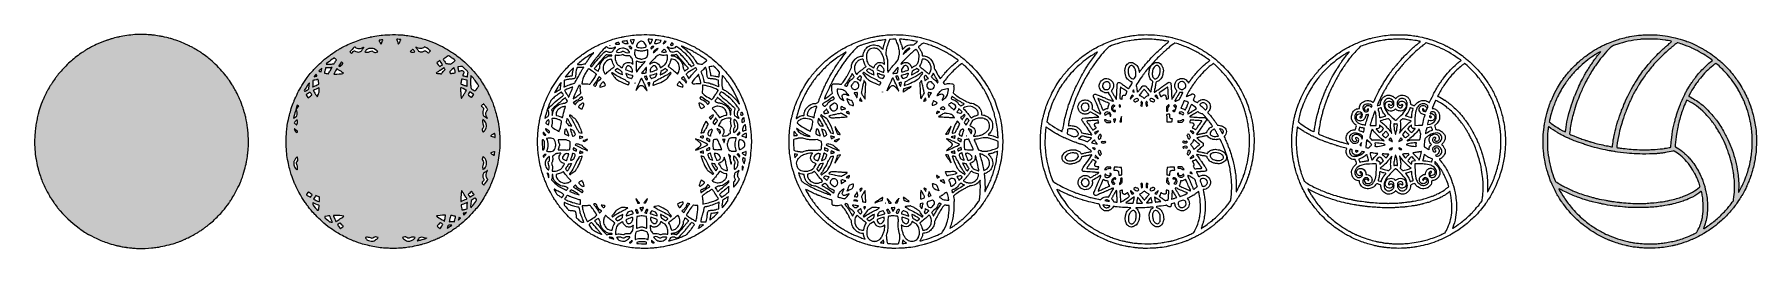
# Model space of a CAD drawing. Header units: inches. Extents: x -34.6 to -23.4, y 23.9 to 25.3.
import ezdxf

# ---------------------------------------------------------------- set-up
doc = ezdxf.new("R2010")
doc.units = ezdxf.units.IN
doc.header["$MEASUREMENT"] = 0
doc.layers.add('Volleyball', color=7, linetype='Continuous')

msp = doc.modelspace()

# ---------------------------------------------------------------- hatches: boundary and pattern name
at = {"layer": 'Volleyball'}
h = msp.add_hatch(color=7, dxfattribs=at)
h.dxf.hatch_style = 2
edge = h.paths.add_edge_path()
edge.add_spline(control_points=[(-33.21, 24.582), (-33.211, 24.578), (-33.211, 24.571), (-33.211, 24.567), (-33.212, 24.564), (-33.212, 24.559), (-33.212, 24.556), (-33.213, 24.554), (-33.213, 24.549), (-33.213, 24.546), (-33.215, 24.535), (-33.215, 24.528), (-33.217, 24.519), (-33.219, 24.504), (-33.222, 24.485), (-33.223, 24.483), (-33.223, 24.482), (-33.224, 24.48), (-33.224, 24.478), (-33.225, 24.47), (-33.23, 24.448), (-33.235, 24.432), (-33.239, 24.416), (-33.249, 24.387), (-33.254, 24.373), (-33.26, 24.357), (-33.264, 24.348), (-33.271, 24.332), (-33.279, 24.314), (-33.293, 24.286), (-33.305, 24.267), (-33.313, 24.253), (-33.318, 24.245), (-33.321, 24.24), (-33.322, 24.238), (-33.325, 24.233), (-33.328, 24.23), (-33.33, 24.226), (-33.332, 24.223), (-33.333, 24.222), (-33.334, 24.221), (-33.336, 24.218), (-33.338, 24.215), (-33.347, 24.201), (-33.364, 24.179), (-33.376, 24.166), (-33.388, 24.152), (-33.392, 24.148), (-33.406, 24.133), (-33.425, 24.113), (-33.451, 24.09), (-33.47, 24.075), (-33.472, 24.073), (-33.475, 24.071), (-33.477, 24.069), (-33.481, 24.066), (-33.488, 24.061), (-33.494, 24.057), (-33.496, 24.055), (-33.498, 24.053), (-33.5, 24.052), (-33.504, 24.049), (-33.518, 24.039), (-33.523, 24.036), (-33.525, 24.035), (-33.529, 24.032), (-33.532, 24.03), (-33.535, 24.029), (-33.539, 24.026), (-33.542, 24.024), (-33.545, 24.022), (-33.549, 24.02), (-33.552, 24.018), (-33.554, 24.017), (-33.557, 24.015), (-33.559, 24.014), (-33.561, 24.013), (-33.566, 24.01), (-33.57, 24.008), (-33.578, 24.003), (-33.603, 23.991), (-33.61, 23.988), (-33.612, 23.987), (-33.616, 23.985), (-33.619, 23.983), (-33.622, 23.982), (-33.626, 23.98), (-33.628, 23.979), (-33.63, 23.978), (-33.634, 23.977), (-33.636, 23.976), (-33.639, 23.975), (-33.643, 23.973), (-33.646, 23.972), (-33.648, 23.971), (-33.652, 23.969), (-33.655, 23.968), (-33.666, 23.964), (-33.672, 23.962), (-33.686, 23.957), (-33.707, 23.95), (-33.719, 23.947), (-33.74, 23.942), (-33.759, 23.937), (-33.774, 23.934), (-33.793, 23.931), (-33.805, 23.929), (-33.821, 23.927), (-33.829, 23.926), (-33.831, 23.926), (-33.836, 23.925), (-33.84, 23.925), (-33.862, 23.922), (-33.901, 23.921), (-33.927, 23.922), (-33.927, 23.922), (-33.927, 23.922), (-33.927, 23.922), (-33.94, 23.922), (-33.955, 23.923), (-33.96, 23.924), (-33.963, 23.924), (-33.967, 23.924), (-33.97, 23.925), (-33.973, 23.925), (-33.977, 23.925), (-33.979, 23.925), (-33.981, 23.926), (-33.985, 23.926), (-33.995, 23.927), (-33.999, 23.928), (-34.002, 23.928), (-34.003, 23.928), (-34.004, 23.929), (-34.007, 23.929), (-34.009, 23.929), (-34.013, 23.93), (-34.017, 23.931), (-34.024, 23.932), (-34.026, 23.932), (-34.029, 23.933), (-34.032, 23.933), (-34.043, 23.935), (-34.047, 23.936), (-34.053, 23.938), (-34.06, 23.939), (-34.064, 23.94), (-34.067, 23.941), (-34.068, 23.941), (-34.073, 23.942), (-34.077, 23.943), (-34.082, 23.944), (-34.087, 23.946), (-34.09, 23.947), (-34.102, 23.95), (-34.132, 23.959), (-34.141, 23.963), (-34.144, 23.964), (-34.147, 23.965), (-34.147, 23.965), (-34.148, 23.965), (-34.167, 23.973), (-34.182, 23.979), (-34.199, 23.986), (-34.231, 24.002), (-34.244, 24.01), (-34.246, 24.01), (-34.249, 24.012), (-34.251, 24.013), (-34.255, 24.015), (-34.265, 24.022), (-34.276, 24.028), (-34.286, 24.035), (-34.302, 24.045), (-34.312, 24.053), (-34.365, 24.092), (-34.409, 24.134), (-34.451, 24.186), (-34.454, 24.19), (-34.467, 24.207), (-34.47, 24.212), (-34.472, 24.214), (-34.474, 24.217), (-34.476, 24.22), (-34.481, 24.226), (-34.49, 24.241), (-34.494, 24.247), (-34.495, 24.249), (-34.497, 24.252), (-34.499, 24.254), (-34.504, 24.263), (-34.518, 24.287), (-34.525, 24.302), (-34.539, 24.328), (-34.548, 24.351), (-34.558, 24.376), (-34.559, 24.379), (-34.56, 24.383), (-34.561, 24.384), (-34.563, 24.39), (-34.571, 24.414), (-34.573, 24.424), (-34.574, 24.426), (-34.575, 24.43), (-34.576, 24.432), (-34.576, 24.434), (-34.577, 24.437), (-34.578, 24.438), (-34.578, 24.44), (-34.579, 24.444), (-34.58, 24.447), (-34.584, 24.462), (-34.59, 24.492), (-34.591, 24.499), (-34.591, 24.501), (-34.591, 24.502), (-34.591, 24.503), (-34.593, 24.506), (-34.596, 24.531), (-34.598, 24.551), (-34.602, 24.588), (-34.602, 24.637), (-34.598, 24.676), (-34.598, 24.685), (-34.597, 24.694), (-34.596, 24.698), (-34.596, 24.699), (-34.596, 24.703), (-34.595, 24.706), (-34.593, 24.722), (-34.592, 24.729), (-34.589, 24.746), (-34.587, 24.754), (-34.587, 24.754), (-34.585, 24.765), (-34.583, 24.773), (-34.58, 24.787), (-34.578, 24.796), (-34.577, 24.798), (-34.576, 24.802), (-34.575, 24.805), (-34.57, 24.823), (-34.559, 24.856), (-34.551, 24.876), (-34.549, 24.88), (-34.548, 24.884), (-34.547, 24.885), (-34.547, 24.887), (-34.542, 24.899), (-34.538, 24.906), (-34.535, 24.914), (-34.526, 24.931), (-34.523, 24.937), (-34.521, 24.941), (-34.519, 24.944), (-34.519, 24.944), (-34.519, 24.945), (-34.505, 24.969), (-34.503, 24.973), (-34.502, 24.974), (-34.5, 24.978), (-34.498, 24.981), (-34.496, 24.984), (-34.494, 24.987), (-34.494, 24.988), (-34.493, 24.989), (-34.491, 24.992), (-34.489, 24.995), (-34.485, 25.002), (-34.47, 25.023), (-34.467, 25.027), (-34.466, 25.029), (-34.463, 25.033), (-34.461, 25.036), (-34.459, 25.039), (-34.456, 25.042), (-34.455, 25.044), (-34.453, 25.046), (-34.451, 25.048), (-34.45, 25.05), (-34.447, 25.054), (-34.438, 25.065), (-34.435, 25.067), (-34.434, 25.069), (-34.431, 25.072), (-34.429, 25.075), (-34.421, 25.084), (-34.401, 25.105), (-34.388, 25.118), (-34.379, 25.127), (-34.363, 25.141), (-34.354, 25.149), (-34.334, 25.166), (-34.301, 25.19), (-34.283, 25.201), (-34.28, 25.203), (-34.276, 25.206), (-34.274, 25.207), (-34.269, 25.21), (-34.255, 25.219), (-34.247, 25.223), (-34.244, 25.224), (-34.24, 25.227), (-34.238, 25.228), (-34.232, 25.232), (-34.211, 25.242), (-34.201, 25.247), (-34.18, 25.257), (-34.156, 25.266), (-34.139, 25.272), (-34.138, 25.273), (-34.135, 25.274), (-34.133, 25.274), (-34.131, 25.275), (-34.127, 25.276), (-34.125, 25.277), (-34.123, 25.278), (-34.118, 25.279), (-34.114, 25.281), (-34.11, 25.282), (-34.105, 25.284), (-34.104, 25.284), (-34.102, 25.284), (-34.097, 25.286), (-34.091, 25.288), (-34.079, 25.291), (-34.061, 25.295), (-34.057, 25.296), (-34.055, 25.296), (-34.052, 25.297), (-34.05, 25.298), (-34.021, 25.304), (-33.982, 25.309), (-33.948, 25.312), (-33.925, 25.313), (-33.893, 25.313), (-33.872, 25.312), (-33.858, 25.311), (-33.844, 25.31), (-33.84, 25.31), (-33.838, 25.31), (-33.834, 25.309), (-33.83, 25.309), (-33.819, 25.308), (-33.805, 25.306), (-33.791, 25.303), (-33.785, 25.302), (-33.779, 25.301), (-33.778, 25.301), (-33.77, 25.3), (-33.74, 25.293), (-33.731, 25.291), (-33.73, 25.29), (-33.725, 25.289), (-33.72, 25.288), (-33.711, 25.285), (-33.707, 25.284), (-33.692, 25.279), (-33.679, 25.275), (-33.659, 25.268), (-33.652, 25.265), (-33.65, 25.264), (-33.646, 25.263), (-33.644, 25.262), (-33.633, 25.258), (-33.603, 25.244), (-33.596, 25.24), (-33.595, 25.24), (-33.592, 25.238), (-33.588, 25.236), (-33.584, 25.234), (-33.578, 25.231), (-33.576, 25.23), (-33.573, 25.228), (-33.571, 25.227), (-33.57, 25.227), (-33.567, 25.225), (-33.555, 25.218), (-33.553, 25.217), (-33.551, 25.216), (-33.549, 25.214), (-33.547, 25.213), (-33.542, 25.211), (-33.523, 25.198), (-33.52, 25.197), (-33.519, 25.196), (-33.517, 25.194), (-33.515, 25.193), (-33.507, 25.188), (-33.491, 25.176), (-33.481, 25.168), (-33.472, 25.161), (-33.463, 25.154), (-33.446, 25.139), (-33.436, 25.131), (-33.415, 25.111), (-33.404, 25.099), (-33.384, 25.078), (-33.38, 25.073), (-33.361, 25.05), (-33.356, 25.045), (-33.345, 25.03), (-33.339, 25.02), (-33.334, 25.014), (-33.319, 24.991), (-33.315, 24.985), (-33.314, 24.983), (-33.312, 24.98), (-33.31, 24.978), (-33.305, 24.968), (-33.299, 24.958), (-33.294, 24.949), (-33.293, 24.947), (-33.292, 24.945), (-33.292, 24.945), (-33.291, 24.944), (-33.278, 24.917), (-33.274, 24.91), (-33.269, 24.898), (-33.266, 24.891), (-33.263, 24.885), (-33.262, 24.883), (-33.261, 24.879), (-33.26, 24.878), (-33.255, 24.864), (-33.244, 24.835), (-33.241, 24.824), (-33.241, 24.823), (-33.24, 24.819), (-33.239, 24.815), (-33.236, 24.808), (-33.233, 24.798), (-33.232, 24.792), (-33.232, 24.79), (-33.23, 24.785), (-33.229, 24.781), (-33.228, 24.776), (-33.227, 24.772), (-33.227, 24.771), (-33.224, 24.76), (-33.218, 24.725), (-33.216, 24.707), (-33.215, 24.704), (-33.215, 24.7), (-33.214, 24.697), (-33.214, 24.694), (-33.213, 24.689), (-33.213, 24.687), (-33.213, 24.685), (-33.213, 24.681), (-33.212, 24.678), (-33.211, 24.668), (-33.211, 24.662), (-33.211, 24.652), (-33.21, 24.637), (-33.21, 24.593), (-33.21, 24.582)], knot_values=[0, 0, 0, 0, 1, 1, 1, 2, 2, 2, 3, 3, 3, 4, 4, 4, 5, 5, 5, 6, 6, 6, 7, 7, 7, 8, 8, 8, 9, 9, 9, 10, 10, 10, 11, 11, 11, 12, 12, 12, 13, 13, 13, 14, 14, 14, 15, 15, 15, 16, 16, 16, 17, 17, 17, 18, 18, 18, 19, 19, 19, 20, 20, 20, 21, 21, 21, 22, 22, 22, 23, 23, 23, 24, 24, 24, 25, 25, 25, 26, 26, 26, 27, 27, 27, 28, 28, 28, 29, 29, 29, 30, 30, 30, 31, 31, 31, 32, 32, 32, 33, 33, 33, 34, 34, 34, 35, 35, 35, 36, 36, 36, 37, 37, 37, 38, 38, 38, 39, 39, 39, 40, 40, 40, 41, 41, 41, 42, 42, 42, 43, 43, 43, 44, 44, 44, 45, 45, 45, 46, 46, 46, 47, 47, 47, 48, 48, 48, 49, 49, 49, 50, 50, 50, 51, 51, 51, 52, 52, 52, 53, 53, 53, 54, 54, 54, 55, 55, 55, 56, 56, 56, 57, 57, 57, 58, 58, 58, 59, 59, 59, 60, 60, 60, 61, 61, 61, 62, 62, 62, 63, 63, 63, 64, 64, 64, 65, 65, 65, 66, 66, 66, 67, 67, 67, 68, 68, 68, 69, 69, 69, 70, 70, 70, 71, 71, 71, 72, 72, 72, 73, 73, 73, 74, 74, 74, 75, 75, 75, 76, 76, 76, 77, 77, 77, 78, 78, 78, 79, 79, 79, 80, 80, 80, 81, 81, 81, 82, 82, 82, 83, 83, 83, 84, 84, 84, 85, 85, 85, 86, 86, 86, 87, 87, 87, 88, 88, 88, 89, 89, 89, 90, 90, 90, 91, 91, 91, 92, 92, 92, 93, 93, 93, 94, 94, 94, 95, 95, 95, 96, 96, 96, 97, 97, 97, 98, 98, 98, 99, 99, 99, 100, 100, 100, 101, 101, 101, 102, 102, 102, 103, 103, 103, 104, 104, 104, 105, 105, 105, 106, 106, 106, 107, 107, 107, 108, 108, 108, 109, 109, 109, 110, 110, 110, 111, 111, 111, 112, 112, 112, 113, 113, 113, 114, 114, 114, 115, 115, 115, 116, 116, 116, 117, 117, 117, 118, 118, 118, 119, 119, 119, 120, 120, 120, 121, 121, 121, 122, 122, 122, 123, 123, 123, 124, 124, 124, 125, 125, 125, 126, 126, 126, 127, 127, 127, 128, 128, 128, 129, 129, 129, 130, 130, 130, 131, 131, 131, 132, 132, 132, 133, 133, 133, 134, 134, 134, 135, 135, 135, 136, 136, 136, 137, 137, 137, 138, 138, 138, 139, 139, 139, 140, 140, 140, 141, 141, 141, 142, 142, 142, 143, 143, 143, 144, 144, 144, 145, 145, 145, 146, 146, 146, 147, 147, 147, 148, 148, 148, 149, 149, 149, 150, 150, 150, 151, 151, 151, 152, 152, 152, 152], degree=3, periodic=1)
h = msp.add_hatch(color=7, dxfattribs=at)
h.dxf.hatch_style = 2
edge = h.paths.add_edge_path()
edge.add_spline(control_points=[(-31.576, 24.664), (-31.577, 24.68), (-31.578, 24.687), (-31.578, 24.694), (-31.579, 24.697), (-31.579, 24.701), (-31.579, 24.702), (-31.58, 24.713), (-31.585, 24.743), (-31.589, 24.761), (-31.592, 24.777), (-31.598, 24.798), (-31.602, 24.811), (-31.603, 24.816), (-31.605, 24.821), (-31.606, 24.823), (-31.61, 24.837), (-31.62, 24.866), (-31.626, 24.881), (-31.63, 24.889), (-31.635, 24.901), (-31.638, 24.908), (-31.641, 24.915), (-31.655, 24.942), (-31.657, 24.946), (-31.658, 24.947), (-31.661, 24.953), (-31.664, 24.958), (-31.677, 24.982), (-31.696, 25.011), (-31.711, 25.032), (-31.714, 25.035), (-31.717, 25.039), (-31.718, 25.041), (-31.719, 25.043), (-31.723, 25.047), (-31.725, 25.05), (-31.728, 25.053), (-31.731, 25.057), (-31.733, 25.06), (-31.759, 25.091), (-31.794, 25.126), (-31.829, 25.155), (-31.835, 25.16), (-31.855, 25.175), (-31.861, 25.18), (-31.876, 25.19), (-31.88, 25.193), (-31.882, 25.194), (-31.883, 25.195), (-31.884, 25.196), (-31.885, 25.196), (-31.887, 25.198), (-31.901, 25.207), (-31.909, 25.212), (-31.912, 25.214), (-31.917, 25.216), (-31.919, 25.218), (-31.921, 25.219), (-31.925, 25.221), (-31.929, 25.223), (-31.932, 25.225), (-31.937, 25.228), (-31.94, 25.23), (-31.947, 25.233), (-31.974, 25.247), (-31.983, 25.251), (-31.986, 25.252), (-31.989, 25.253), (-31.991, 25.254), (-32.007, 25.261), (-32.041, 25.274), (-32.054, 25.278), (-32.055, 25.279), (-32.061, 25.28), (-32.066, 25.282), (-32.08, 25.286), (-32.097, 25.291), (-32.114, 25.295), (-32.121, 25.296), (-32.138, 25.3), (-32.141, 25.3), (-32.142, 25.301), (-32.148, 25.302), (-32.152, 25.302), (-32.166, 25.305), (-32.182, 25.307), (-32.193, 25.308), (-32.196, 25.309), (-32.202, 25.309), (-32.205, 25.31), (-32.242, 25.313), (-32.302, 25.313), (-32.337, 25.309), (-32.339, 25.309), (-32.344, 25.309), (-32.347, 25.308), (-32.363, 25.306), (-32.385, 25.303), (-32.399, 25.3), (-32.404, 25.299), (-32.409, 25.298), (-32.411, 25.298), (-32.412, 25.298), (-32.415, 25.297), (-32.415, 25.297), (-32.416, 25.297), (-32.418, 25.296), (-32.421, 25.296), (-32.429, 25.294), (-32.469, 25.284), (-32.475, 25.282), (-32.476, 25.281), (-32.481, 25.28), (-32.485, 25.278), (-32.514, 25.269), (-32.546, 25.256), (-32.574, 25.242), (-32.59, 25.234), (-32.599, 25.23), (-32.609, 25.224), (-32.61, 25.223), (-32.613, 25.222), (-32.614, 25.221), (-32.616, 25.22), (-32.618, 25.219), (-32.619, 25.218), (-32.621, 25.217), (-32.624, 25.215), (-32.627, 25.214), (-32.636, 25.208), (-32.661, 25.192), (-32.67, 25.186), (-32.672, 25.184), (-32.676, 25.181), (-32.679, 25.179), (-32.711, 25.156), (-32.742, 25.129), (-32.769, 25.101), (-32.779, 25.091), (-32.789, 25.08), (-32.794, 25.074), (-32.796, 25.072), (-32.799, 25.068), (-32.801, 25.066), (-32.809, 25.057), (-32.82, 25.043), (-32.827, 25.033), (-32.852, 24.999), (-32.873, 24.965), (-32.89, 24.931), (-32.897, 24.917), (-32.908, 24.894), (-32.912, 24.884), (-32.912, 24.882), (-32.914, 24.878), (-32.915, 24.876), (-32.92, 24.863), (-32.925, 24.849), (-32.931, 24.831), (-32.936, 24.815), (-32.938, 24.808), (-32.943, 24.789), (-32.945, 24.782), (-32.95, 24.759), (-32.951, 24.753), (-32.952, 24.753), (-32.952, 24.749), (-32.953, 24.745), (-32.956, 24.729), (-32.958, 24.715), (-32.96, 24.703), (-32.96, 24.701), (-32.96, 24.696), (-32.961, 24.692), (-32.962, 24.683), (-32.963, 24.667), (-32.964, 24.652), (-32.965, 24.64), (-32.965, 24.592), (-32.964, 24.581), (-32.963, 24.567), (-32.962, 24.549), (-32.961, 24.542), (-32.958, 24.516), (-32.957, 24.508), (-32.952, 24.484), (-32.95, 24.473), (-32.945, 24.451), (-32.941, 24.438), (-32.935, 24.416), (-32.927, 24.389), (-32.921, 24.374), (-32.92, 24.371), (-32.918, 24.366), (-32.917, 24.363), (-32.914, 24.355), (-32.909, 24.344), (-32.908, 24.342), (-32.908, 24.341), (-32.907, 24.339), (-32.906, 24.337), (-32.905, 24.335), (-32.903, 24.331), (-32.902, 24.328), (-32.901, 24.325), (-32.898, 24.321), (-32.897, 24.318), (-32.891, 24.304), (-32.873, 24.27), (-32.864, 24.257), (-32.863, 24.255), (-32.861, 24.251), (-32.858, 24.247), (-32.852, 24.237), (-32.846, 24.227), (-32.841, 24.221), (-32.839, 24.218), (-32.835, 24.213), (-32.833, 24.21), (-32.83, 24.206), (-32.828, 24.203), (-32.827, 24.201), (-32.826, 24.2), (-32.823, 24.197), (-32.821, 24.194), (-32.816, 24.187), (-32.808, 24.177), (-32.804, 24.173), (-32.803, 24.172), (-32.8, 24.168), (-32.798, 24.165), (-32.792, 24.158), (-32.778, 24.143), (-32.772, 24.137), (-32.762, 24.126), (-32.741, 24.106), (-32.735, 24.101), (-32.733, 24.099), (-32.731, 24.097), (-32.729, 24.095), (-32.72, 24.087), (-32.691, 24.064), (-32.684, 24.058), (-32.683, 24.058), (-32.679, 24.055), (-32.674, 24.052), (-32.661, 24.042), (-32.644, 24.031), (-32.626, 24.02), (-32.605, 24.007), (-32.574, 23.992), (-32.549, 23.98), (-32.538, 23.976), (-32.534, 23.974), (-32.529, 23.972), (-32.527, 23.971), (-32.522, 23.969), (-32.52, 23.968), (-32.509, 23.964), (-32.481, 23.954), (-32.467, 23.95), (-32.455, 23.947), (-32.436, 23.942), (-32.428, 23.94), (-32.425, 23.939), (-32.421, 23.939), (-32.42, 23.938), (-32.397, 23.933), (-32.356, 23.926), (-32.331, 23.924), (-32.328, 23.924), (-32.323, 23.924), (-32.321, 23.924), (-32.317, 23.923), (-32.303, 23.923), (-32.29, 23.922), (-32.29, 23.922), (-32.29, 23.922), (-32.29, 23.922), (-32.288, 23.922), (-32.276, 23.922), (-32.263, 23.922), (-32.239, 23.922), (-32.224, 23.923), (-32.21, 23.924), (-32.207, 23.925), (-32.201, 23.925), (-32.197, 23.926), (-32.188, 23.926), (-32.169, 23.929), (-32.16, 23.93), (-32.142, 23.934), (-32.118, 23.938), (-32.11, 23.94), (-32.109, 23.941), (-32.104, 23.942), (-32.1, 23.943), (-32.095, 23.944), (-32.09, 23.945), (-32.087, 23.946), (-32.084, 23.947), (-32.079, 23.948), (-32.077, 23.949), (-32.067, 23.952), (-32.038, 23.961), (-32.029, 23.965), (-32.027, 23.966), (-32.023, 23.967), (-32.021, 23.968), (-32.009, 23.973), (-32.004, 23.974), (-32, 23.976), (-31.998, 23.977), (-31.994, 23.979), (-31.993, 23.979), (-31.991, 23.98), (-31.979, 23.985), (-31.978, 23.986), (-31.977, 23.986), (-31.974, 23.988), (-31.97, 23.989), (-31.967, 23.991), (-31.96, 23.995), (-31.955, 23.997), (-31.95, 23.999), (-31.945, 24.002), (-31.945, 24.002), (-31.94, 24.004), (-31.925, 24.013), (-31.912, 24.021), (-31.903, 24.026), (-31.9, 24.028), (-31.889, 24.035), (-31.879, 24.042), (-31.872, 24.047), (-31.861, 24.054), (-31.86, 24.056), (-31.857, 24.058), (-31.855, 24.059), (-31.851, 24.062), (-31.848, 24.064), (-31.838, 24.072), (-31.807, 24.097), (-31.771, 24.131), (-31.747, 24.159), (-31.744, 24.162), (-31.741, 24.166), (-31.739, 24.167), (-31.738, 24.169), (-31.735, 24.173), (-31.732, 24.176), (-31.713, 24.199), (-31.698, 24.22), (-31.679, 24.251), (-31.678, 24.252), (-31.676, 24.255), (-31.674, 24.259), (-31.672, 24.262), (-31.67, 24.266), (-31.669, 24.267), (-31.667, 24.271), (-31.659, 24.284), (-31.654, 24.293), (-31.649, 24.303), (-31.64, 24.322), (-31.636, 24.331), (-31.635, 24.333), (-31.634, 24.336), (-31.633, 24.338), (-31.628, 24.349), (-31.62, 24.368), (-31.615, 24.381), (-31.613, 24.388), (-31.604, 24.417), (-31.602, 24.422), (-31.59, 24.465), (-31.583, 24.5), (-31.578, 24.541), (-31.576, 24.564), (-31.574, 24.586), (-31.574, 24.612), (-31.574, 24.625), (-31.575, 24.653), (-31.576, 24.664)], knot_values=[0, 0, 0, 0, 1, 1, 1, 2, 2, 2, 3, 3, 3, 4, 4, 4, 5, 5, 5, 6, 6, 6, 7, 7, 7, 8, 8, 8, 9, 9, 9, 10, 10, 10, 11, 11, 11, 12, 12, 12, 13, 13, 13, 14, 14, 14, 15, 15, 15, 16, 16, 16, 17, 17, 17, 18, 18, 18, 19, 19, 19, 20, 20, 20, 21, 21, 21, 22, 22, 22, 23, 23, 23, 24, 24, 24, 25, 25, 25, 26, 26, 26, 27, 27, 27, 28, 28, 28, 29, 29, 29, 30, 30, 30, 31, 31, 31, 32, 32, 32, 33, 33, 33, 34, 34, 34, 35, 35, 35, 36, 36, 36, 37, 37, 37, 38, 38, 38, 39, 39, 39, 40, 40, 40, 41, 41, 41, 42, 42, 42, 43, 43, 43, 44, 44, 44, 45, 45, 45, 46, 46, 46, 47, 47, 47, 48, 48, 48, 49, 49, 49, 50, 50, 50, 51, 51, 51, 52, 52, 52, 53, 53, 53, 54, 54, 54, 55, 55, 55, 56, 56, 56, 57, 57, 57, 58, 58, 58, 59, 59, 59, 60, 60, 60, 61, 61, 61, 62, 62, 62, 63, 63, 63, 64, 64, 64, 65, 65, 65, 66, 66, 66, 67, 67, 67, 68, 68, 68, 69, 69, 69, 70, 70, 70, 71, 71, 71, 72, 72, 72, 73, 73, 73, 74, 74, 74, 75, 75, 75, 76, 76, 76, 77, 77, 77, 78, 78, 78, 79, 79, 79, 80, 80, 80, 81, 81, 81, 82, 82, 82, 83, 83, 83, 84, 84, 84, 85, 85, 85, 86, 86, 86, 87, 87, 87, 88, 88, 88, 89, 89, 89, 90, 90, 90, 91, 91, 91, 92, 92, 92, 93, 93, 93, 94, 94, 94, 95, 95, 95, 96, 96, 96, 97, 97, 97, 98, 98, 98, 99, 99, 99, 100, 100, 100, 101, 101, 101, 102, 102, 102, 103, 103, 103, 104, 104, 104, 105, 105, 105, 106, 106, 106, 107, 107, 107, 108, 108, 108, 109, 109, 109, 110, 110, 110, 111, 111, 111, 112, 112, 112, 113, 113, 113, 114, 114, 114, 115, 115, 115, 116, 116, 116, 117, 117, 117, 118, 118, 118, 119, 119, 119, 120, 120, 120, 121, 121, 121, 122, 122, 122, 123, 123, 123, 124, 124, 124, 125, 125, 125, 126, 126, 126, 127, 127, 127, 128, 128, 128, 128], degree=3, periodic=1)
edge = h.paths.add_edge_path()
edge.add_spline(control_points=[(-32.906, 24.695), (-32.902, 24.692), (-32.898, 24.69), (-32.897, 24.689), (-32.895, 24.688), (-32.89, 24.685), (-32.89, 24.685), (-32.889, 24.684), (-32.891, 24.677), (-32.892, 24.675), (-32.892, 24.675), (-32.892, 24.675), (-32.892, 24.675), (-32.892, 24.674), (-32.893, 24.674), (-32.893, 24.674), (-32.893, 24.674), (-32.901, 24.681), (-32.903, 24.683), (-32.906, 24.687), (-32.909, 24.692), (-32.911, 24.696), (-32.912, 24.698), (-32.913, 24.7), (-32.913, 24.7), (-32.913, 24.7), (-32.91, 24.698), (-32.906, 24.695)], knot_values=[0, 0, 0, 0, 1, 1, 1, 2, 2, 2, 3, 3, 3, 4, 4, 4, 5, 5, 5, 6, 6, 6, 7, 7, 7, 8, 8, 8, 9, 9, 9, 9], degree=3, periodic=1)
edge = h.paths.add_edge_path()
edge.add_spline(control_points=[(-32.912, 24.738), (-32.912, 24.738), (-32.91, 24.74), (-32.91, 24.74), (-32.908, 24.745), (-32.907, 24.747), (-32.903, 24.75), (-32.9, 24.754), (-32.895, 24.757), (-32.893, 24.757), (-32.892, 24.757), (-32.892, 24.755), (-32.891, 24.749), (-32.891, 24.744), (-32.891, 24.742), (-32.891, 24.738), (-32.892, 24.733), (-32.893, 24.729), (-32.894, 24.727), (-32.894, 24.727), (-32.894, 24.727), (-32.894, 24.727), (-32.894, 24.726), (-32.895, 24.725), (-32.895, 24.725), (-32.895, 24.725), (-32.897, 24.726), (-32.899, 24.728), (-32.901, 24.729), (-32.904, 24.732), (-32.906, 24.733), (-32.908, 24.734), (-32.91, 24.736), (-32.911, 24.737), (-32.911, 24.737), (-32.912, 24.738), (-32.912, 24.738)], knot_values=[0, 0, 0, 0, 1, 1, 1, 2, 2, 2, 3, 3, 3, 4, 4, 4, 5, 5, 5, 6, 6, 6, 7, 7, 7, 8, 8, 8, 9, 9, 9, 10, 10, 10, 11, 11, 11, 12, 12, 12, 12], degree=3, periodic=1)
edge = h.paths.add_edge_path()
edge.add_spline(control_points=[(-32.906, 24.503), (-32.903, 24.507), (-32.894, 24.516), (-32.892, 24.516), (-32.892, 24.516), (-32.891, 24.516), (-32.891, 24.513), (-32.89, 24.511), (-32.889, 24.507), (-32.889, 24.505), (-32.888, 24.502), (-32.888, 24.501), (-32.888, 24.499), (-32.888, 24.495), (-32.89, 24.491), (-32.893, 24.487), (-32.896, 24.483), (-32.897, 24.481), (-32.897, 24.477), (-32.897, 24.475), (-32.897, 24.473), (-32.895, 24.467), (-32.891, 24.458), (-32.89, 24.456), (-32.89, 24.447), (-32.89, 24.442), (-32.891, 24.438), (-32.891, 24.436), (-32.891, 24.436), (-32.891, 24.436), (-32.891, 24.436), (-32.892, 24.433), (-32.892, 24.433), (-32.895, 24.434), (-32.902, 24.438), (-32.908, 24.445), (-32.911, 24.453), (-32.914, 24.461), (-32.915, 24.468), (-32.915, 24.476), (-32.915, 24.481), (-32.915, 24.483), (-32.914, 24.486), (-32.913, 24.491), (-32.909, 24.498), (-32.906, 24.503)], knot_values=[0, 0, 0, 0, 1, 1, 1, 2, 2, 2, 3, 3, 3, 4, 4, 4, 5, 5, 5, 6, 6, 6, 7, 7, 7, 8, 8, 8, 9, 9, 9, 10, 10, 10, 11, 11, 11, 12, 12, 12, 13, 13, 13, 14, 14, 14, 15, 15, 15, 15], degree=3, periodic=1)
edge = h.paths.add_edge_path()
edge.add_spline(control_points=[(-32.915, 24.776), (-32.914, 24.783), (-32.913, 24.786), (-32.908, 24.804), (-32.905, 24.813), (-32.892, 24.852), (-32.892, 24.853), (-32.891, 24.853), (-32.883, 24.847), (-32.883, 24.846), (-32.883, 24.845), (-32.886, 24.843), (-32.889, 24.84), (-32.897, 24.832), (-32.899, 24.83), (-32.898, 24.824), (-32.898, 24.821), (-32.898, 24.82), (-32.896, 24.816), (-32.892, 24.809), (-32.892, 24.808), (-32.892, 24.801), (-32.892, 24.795), (-32.893, 24.791), (-32.895, 24.785), (-32.895, 24.785), (-32.896, 24.782), (-32.896, 24.782), (-32.896, 24.782), (-32.9, 24.78), (-32.9, 24.78), (-32.905, 24.777), (-32.909, 24.775), (-32.913, 24.772), (-32.913, 24.772), (-32.913, 24.772), (-32.913, 24.772), (-32.916, 24.769), (-32.917, 24.769), (-32.917, 24.769), (-32.917, 24.769), (-32.916, 24.773), (-32.915, 24.776)], knot_values=[0, 0, 0, 0, 1, 1, 1, 2, 2, 2, 3, 3, 3, 4, 4, 4, 5, 5, 5, 6, 6, 6, 7, 7, 7, 8, 8, 8, 9, 9, 9, 10, 10, 10, 11, 11, 11, 12, 12, 12, 13, 13, 13, 14, 14, 14, 14], degree=3, periodic=1)
edge = h.paths.add_edge_path()
edge.add_spline(control_points=[(-32.843, 24.943), (-32.843, 24.943), (-32.847, 24.947), (-32.847, 24.948), (-32.846, 24.949), (-32.832, 24.972), (-32.829, 24.977), (-32.823, 24.987), (-32.814, 24.999), (-32.813, 24.999), (-32.813, 25), (-32.813, 24.995), (-32.814, 24.985), (-32.814, 24.978), (-32.815, 24.974), (-32.816, 24.967), (-32.817, 24.964), (-32.817, 24.963), (-32.817, 24.961), (-32.817, 24.96), (-32.817, 24.959), (-32.817, 24.959), (-32.817, 24.959), (-32.82, 24.957), (-32.824, 24.954), (-32.828, 24.952), (-32.834, 24.949), (-32.837, 24.947), (-32.837, 24.947), (-32.837, 24.947), (-32.837, 24.947), (-32.84, 24.945), (-32.842, 24.943), (-32.843, 24.943)], knot_values=[0, 0, 0, 0, 1, 1, 1, 2, 2, 2, 3, 3, 3, 4, 4, 4, 5, 5, 5, 6, 6, 6, 7, 7, 7, 8, 8, 8, 9, 9, 9, 10, 10, 10, 11, 11, 11, 11], degree=3, periodic=1)
edge = h.paths.add_edge_path()
edge.add_spline(control_points=[(-32.825, 24.928), (-32.816, 24.933), (-32.809, 24.938), (-32.808, 24.937), (-32.808, 24.937), (-32.797, 24.922), (-32.797, 24.921), (-32.797, 24.92), (-32.804, 24.914), (-32.812, 24.907), (-32.812, 24.907), (-32.812, 24.907), (-32.812, 24.907), (-32.816, 24.903), (-32.819, 24.901), (-32.82, 24.901), (-32.821, 24.901), (-32.835, 24.919), (-32.835, 24.92), (-32.835, 24.921), (-32.834, 24.921), (-32.825, 24.928)], knot_values=[0, 0, 0, 0, 1, 1, 1, 2, 2, 2, 3, 3, 3, 4, 4, 4, 5, 5, 5, 6, 6, 6, 7, 7, 7, 7], degree=3, periodic=1)
edge = h.paths.add_edge_path()
edge.add_spline(control_points=[(-32.796, 24.27), (-32.796, 24.269), (-32.799, 24.265), (-32.802, 24.261), (-32.802, 24.261), (-32.802, 24.261), (-32.802, 24.261), (-32.804, 24.257), (-32.807, 24.254), (-32.807, 24.254), (-32.808, 24.254), (-32.832, 24.268), (-32.833, 24.27), (-32.834, 24.271), (-32.833, 24.272), (-32.828, 24.279), (-32.824, 24.284), (-32.821, 24.287), (-32.821, 24.288), (-32.821, 24.288), (-32.818, 24.286), (-32.814, 24.285), (-32.808, 24.282), (-32.807, 24.281), (-32.803, 24.277), (-32.796, 24.271), (-32.796, 24.271), (-32.796, 24.27)], knot_values=[0, 0, 0, 0, 1, 1, 1, 2, 2, 2, 3, 3, 3, 4, 4, 4, 5, 5, 5, 6, 6, 6, 7, 7, 7, 8, 8, 8, 9, 9, 9, 9], degree=3, periodic=1)
edge = h.paths.add_edge_path()
edge.add_spline(control_points=[(-32.618, 25.115), (-32.611, 25.125), (-32.605, 25.134), (-32.604, 25.134), (-32.603, 25.134), (-32.595, 25.127), (-32.595, 25.126), (-32.595, 25.126), (-32.598, 25.123), (-32.601, 25.119), (-32.604, 25.116), (-32.608, 25.111), (-32.611, 25.108), (-32.611, 25.108), (-32.615, 25.104), (-32.615, 25.104), (-32.615, 25.104), (-32.618, 25.106), (-32.618, 25.106), (-32.62, 25.107), (-32.621, 25.108), (-32.621, 25.108), (-32.622, 25.109), (-32.621, 25.11), (-32.618, 25.115)], knot_values=[0, 0, 0, 0, 1, 1, 1, 2, 2, 2, 3, 3, 3, 4, 4, 4, 5, 5, 5, 6, 6, 6, 7, 7, 7, 8, 8, 8, 8], degree=3, periodic=1)
edge = h.paths.add_edge_path()
edge.add_spline(control_points=[(-32.635, 25.09), (-32.634, 25.09), (-32.634, 25.089), (-32.633, 25.089), (-32.632, 25.088), (-32.622, 25.082), (-32.609, 25.074), (-32.605, 25.071), (-32.598, 25.066), (-32.593, 25.063), (-32.591, 25.062), (-32.591, 25.061), (-32.591, 25.061), (-32.592, 25.059), (-32.614, 25.057), (-32.635, 25.056), (-32.635, 25.056), (-32.635, 25.056), (-32.635, 25.056), (-32.64, 25.056), (-32.646, 25.055), (-32.649, 25.055), (-32.654, 25.055), (-32.655, 25.055), (-32.655, 25.056), (-32.655, 25.057), (-32.642, 25.078), (-32.639, 25.083), (-32.638, 25.085), (-32.637, 25.086), (-32.636, 25.088), (-32.635, 25.089), (-32.635, 25.09), (-32.635, 25.09)], knot_values=[0, 0, 0, 0, 1, 1, 1, 2, 2, 2, 3, 3, 3, 4, 4, 4, 5, 5, 5, 6, 6, 6, 7, 7, 7, 8, 8, 8, 9, 9, 9, 10, 10, 10, 11, 11, 11, 11], degree=3, periodic=1)
edge = h.paths.add_edge_path()
edge.add_spline(control_points=[(-32.715, 25.066), (-32.715, 25.067), (-32.714, 25.069), (-32.714, 25.071), (-32.714, 25.073), (-32.709, 25.092), (-32.708, 25.095), (-32.708, 25.095), (-32.708, 25.097), (-32.708, 25.097), (-32.708, 25.097), (-32.691, 25.097), (-32.691, 25.097), (-32.678, 25.097), (-32.674, 25.097), (-32.671, 25.098), (-32.668, 25.099), (-32.666, 25.099), (-32.666, 25.099), (-32.666, 25.098), (-32.672, 25.088), (-32.677, 25.079), (-32.68, 25.076), (-32.682, 25.071), (-32.683, 25.07), (-32.685, 25.067), (-32.688, 25.061), (-32.69, 25.059), (-32.69, 25.059), (-32.69, 25.059), (-32.69, 25.059), (-32.69, 25.058), (-32.69, 25.058), (-32.691, 25.058), (-32.699, 25.059), (-32.711, 25.062), (-32.714, 25.062), (-32.714, 25.062), (-32.715, 25.063), (-32.715, 25.063), (-32.715, 25.063), (-32.715, 25.066), (-32.715, 25.066)], knot_values=[0, 0, 0, 0, 1, 1, 1, 2, 2, 2, 3, 3, 3, 4, 4, 4, 5, 5, 5, 6, 6, 6, 7, 7, 7, 8, 8, 8, 9, 9, 9, 10, 10, 10, 11, 11, 11, 12, 12, 12, 13, 13, 13, 14, 14, 14, 14], degree=3, periodic=1)
edge = h.paths.add_edge_path()
edge.add_spline(control_points=[(-32.749, 24.952), (-32.749, 24.938), (-32.749, 24.94), (-32.755, 24.925), (-32.757, 24.921), (-32.759, 24.916), (-32.759, 24.914), (-32.76, 24.912), (-32.761, 24.909), (-32.761, 24.909), (-32.761, 24.909), (-32.761, 24.909), (-32.761, 24.909), (-32.762, 24.908), (-32.762, 24.907), (-32.762, 24.907), (-32.762, 24.907), (-32.763, 24.908), (-32.766, 24.914), (-32.776, 24.928), (-32.781, 24.937), (-32.784, 24.942), (-32.787, 24.945), (-32.788, 24.948), (-32.788, 24.948), (-32.788, 24.949), (-32.774, 24.956), (-32.76, 24.962), (-32.75, 24.966), (-32.75, 24.966), (-32.749, 24.965), (-32.749, 24.964), (-32.749, 24.958), (-32.749, 24.952)], knot_values=[0, 0, 0, 0, 1, 1, 1, 2, 2, 2, 3, 3, 3, 4, 4, 4, 5, 5, 5, 6, 6, 6, 7, 7, 7, 8, 8, 8, 9, 9, 9, 10, 10, 10, 11, 11, 11, 11], degree=3, periodic=1)
edge = h.paths.add_edge_path()
edge.add_spline(control_points=[(-32.732, 25.095), (-32.732, 25.095), (-32.732, 25.094), (-32.732, 25.094), (-32.732, 25.093), (-32.733, 25.09), (-32.734, 25.086), (-32.734, 25.082), (-32.736, 25.077), (-32.736, 25.074), (-32.736, 25.072), (-32.737, 25.07), (-32.737, 25.07), (-32.738, 25.069), (-32.751, 25.075), (-32.751, 25.076), (-32.751, 25.076), (-32.732, 25.095), (-32.732, 25.095)], knot_values=[0, 0, 0, 0, 1, 1, 1, 2, 2, 2, 3, 3, 3, 4, 4, 4, 5, 5, 5, 6, 6, 6, 6], degree=3, periodic=1)
edge = h.paths.add_edge_path()
edge.add_spline(control_points=[(-32.783, 25.039), (-32.783, 25.041), (-32.77, 25.055), (-32.769, 25.056), (-32.769, 25.056), (-32.764, 25.046), (-32.764, 25.044), (-32.764, 25.043), (-32.764, 25.043), (-32.765, 25.042), (-32.766, 25.042), (-32.771, 25.041), (-32.775, 25.04), (-32.784, 25.038), (-32.784, 25.038), (-32.783, 25.039)], knot_values=[0, 0, 0, 0, 1, 1, 1, 2, 2, 2, 3, 3, 3, 4, 4, 4, 5, 5, 5, 5], degree=3, periodic=1)
edge = h.paths.add_edge_path()
edge.add_spline(control_points=[(-32.792, 24.972), (-32.793, 24.973), (-32.792, 24.974), (-32.792, 24.975), (-32.791, 24.978), (-32.79, 24.994), (-32.791, 25), (-32.791, 25.002), (-32.791, 25.006), (-32.791, 25.009), (-32.791, 25.009), (-32.791, 25.013), (-32.791, 25.013), (-32.791, 25.013), (-32.79, 25.014), (-32.79, 25.014), (-32.789, 25.014), (-32.783, 25.016), (-32.768, 25.019), (-32.767, 25.019), (-32.764, 25.02), (-32.763, 25.02), (-32.761, 25.02), (-32.759, 25.021), (-32.758, 25.021), (-32.758, 25.021), (-32.757, 25.021), (-32.757, 25.021), (-32.756, 25.02), (-32.753, 25.004), (-32.752, 24.998), (-32.752, 24.996), (-32.752, 24.994), (-32.751, 24.993), (-32.75, 24.99), (-32.751, 24.989), (-32.756, 24.987), (-32.763, 24.985), (-32.775, 24.98), (-32.781, 24.977), (-32.781, 24.977), (-32.781, 24.977), (-32.781, 24.977), (-32.784, 24.976), (-32.788, 24.974), (-32.789, 24.973), (-32.791, 24.972), (-32.792, 24.972), (-32.792, 24.972)], knot_values=[0, 0, 0, 0, 1, 1, 1, 2, 2, 2, 3, 3, 3, 4, 4, 4, 5, 5, 5, 6, 6, 6, 7, 7, 7, 8, 8, 8, 9, 9, 9, 10, 10, 10, 11, 11, 11, 12, 12, 12, 13, 13, 13, 14, 14, 14, 15, 15, 15, 16, 16, 16, 16], degree=3, periodic=1)
edge = h.paths.add_edge_path()
edge.add_spline(control_points=[(-32.749, 24.2), (-32.749, 24.199), (-32.75, 24.197), (-32.75, 24.194), (-32.752, 24.184), (-32.752, 24.182), (-32.753, 24.176), (-32.754, 24.174), (-32.755, 24.171), (-32.755, 24.171), (-32.755, 24.17), (-32.756, 24.17), (-32.756, 24.17), (-32.756, 24.17), (-32.757, 24.17), (-32.759, 24.171), (-32.76, 24.171), (-32.762, 24.171), (-32.763, 24.171), (-32.765, 24.172), (-32.788, 24.2), (-32.789, 24.203), (-32.789, 24.204), (-32.79, 24.206), (-32.79, 24.207), (-32.79, 24.209), (-32.79, 24.212), (-32.79, 24.214), (-32.791, 24.217), (-32.791, 24.219), (-32.791, 24.219), (-32.791, 24.219), (-32.79, 24.219), (-32.788, 24.218), (-32.78, 24.214), (-32.761, 24.206), (-32.753, 24.203), (-32.75, 24.202), (-32.749, 24.202), (-32.749, 24.2)], knot_values=[0, 0, 0, 0, 1, 1, 1, 2, 2, 2, 3, 3, 3, 4, 4, 4, 5, 5, 5, 6, 6, 6, 7, 7, 7, 8, 8, 8, 9, 9, 9, 10, 10, 10, 11, 11, 11, 12, 12, 12, 13, 13, 13, 13], degree=3, periodic=1)
edge = h.paths.add_edge_path()
edge.add_spline(control_points=[(-32.748, 24.226), (-32.749, 24.225), (-32.751, 24.226), (-32.761, 24.23), (-32.77, 24.234), (-32.784, 24.24), (-32.786, 24.242), (-32.786, 24.242), (-32.787, 24.243), (-32.787, 24.243), (-32.787, 24.243), (-32.78, 24.254), (-32.78, 24.254), (-32.776, 24.26), (-32.772, 24.265), (-32.772, 24.266), (-32.772, 24.266), (-32.771, 24.266), (-32.763, 24.262), (-32.758, 24.26), (-32.753, 24.259), (-32.751, 24.258), (-32.75, 24.258), (-32.749, 24.257), (-32.748, 24.256), (-32.748, 24.256), (-32.748, 24.253), (-32.748, 24.241), (-32.748, 24.241), (-32.748, 24.241), (-32.748, 24.241), (-32.748, 24.232), (-32.748, 24.226), (-32.748, 24.226)], knot_values=[0, 0, 0, 0, 1, 1, 1, 2, 2, 2, 3, 3, 3, 4, 4, 4, 5, 5, 5, 6, 6, 6, 7, 7, 7, 8, 8, 8, 9, 9, 9, 10, 10, 10, 11, 11, 11, 11], degree=3, periodic=1)
edge = h.paths.add_edge_path()
edge.add_spline(control_points=[(-32.668, 24.093), (-32.669, 24.093), (-32.673, 24.094), (-32.675, 24.094), (-32.682, 24.094), (-32.681, 24.094), (-32.694, 24.105), (-32.699, 24.11), (-32.704, 24.114), (-32.705, 24.114), (-32.71, 24.119), (-32.712, 24.12), (-32.712, 24.122), (-32.713, 24.124), (-32.713, 24.128), (-32.713, 24.129), (-32.712, 24.129), (-32.686, 24.134), (-32.683, 24.134), (-32.682, 24.134), (-32.681, 24.134), (-32.681, 24.133), (-32.681, 24.133), (-32.68, 24.131), (-32.679, 24.129), (-32.676, 24.119), (-32.668, 24.1), (-32.665, 24.096), (-32.665, 24.095), (-32.664, 24.094), (-32.664, 24.094), (-32.664, 24.093), (-32.665, 24.093), (-32.668, 24.093)], knot_values=[0, 0, 0, 0, 1, 1, 1, 2, 2, 2, 3, 3, 3, 4, 4, 4, 5, 5, 5, 6, 6, 6, 7, 7, 7, 8, 8, 8, 9, 9, 9, 10, 10, 10, 11, 11, 11, 11], degree=3, periodic=1)
edge = h.paths.add_edge_path()
edge.add_spline(control_points=[(-32.662, 25.123), (-32.667, 25.121), (-32.672, 25.12), (-32.68, 25.12), (-32.68, 25.12), (-32.68, 25.12), (-32.68, 25.12), (-32.689, 25.119), (-32.693, 25.119), (-32.7, 25.12), (-32.7, 25.12), (-32.705, 25.12), (-32.705, 25.12), (-32.705, 25.12), (-32.701, 25.124), (-32.701, 25.124), (-32.693, 25.13), (-32.673, 25.146), (-32.665, 25.152), (-32.662, 25.154), (-32.659, 25.157), (-32.657, 25.158), (-32.655, 25.16), (-32.653, 25.161), (-32.652, 25.161), (-32.652, 25.161), (-32.65, 25.159), (-32.648, 25.158), (-32.645, 25.156), (-32.642, 25.153), (-32.641, 25.152), (-32.637, 25.149), (-32.637, 25.15), (-32.64, 25.144), (-32.643, 25.139), (-32.651, 25.127), (-32.652, 25.124), (-32.652, 25.124), (-32.653, 25.123), (-32.653, 25.123), (-32.653, 25.123), (-32.656, 25.123), (-32.656, 25.123), (-32.658, 25.123), (-32.66, 25.123), (-32.662, 25.123)], knot_values=[0, 0, 0, 0, 1, 1, 1, 2, 2, 2, 3, 3, 3, 4, 4, 4, 5, 5, 5, 6, 6, 6, 7, 7, 7, 8, 8, 8, 9, 9, 9, 10, 10, 10, 11, 11, 11, 12, 12, 12, 13, 13, 13, 14, 14, 14, 15, 15, 15, 15], degree=3, periodic=1)
edge = h.paths.add_edge_path()
edge.add_spline(control_points=[(-32.602, 24.058), (-32.602, 24.058), (-32.602, 24.058), (-32.602, 24.058), (-32.607, 24.054), (-32.611, 24.05), (-32.612, 24.05), (-32.613, 24.05), (-32.614, 24.052), (-32.619, 24.06), (-32.624, 24.068), (-32.627, 24.073), (-32.629, 24.075), (-32.63, 24.077), (-32.63, 24.077), (-32.629, 24.077), (-32.627, 24.079), (-32.613, 24.088), (-32.613, 24.088), (-32.612, 24.088), (-32.605, 24.08), (-32.602, 24.076), (-32.601, 24.075), (-32.598, 24.072), (-32.596, 24.07), (-32.594, 24.068), (-32.593, 24.066), (-32.593, 24.065), (-32.593, 24.065), (-32.597, 24.062), (-32.602, 24.058)], knot_values=[0, 0, 0, 0, 1, 1, 1, 2, 2, 2, 3, 3, 3, 4, 4, 4, 5, 5, 5, 6, 6, 6, 7, 7, 7, 8, 8, 8, 9, 9, 9, 10, 10, 10, 10], degree=3, periodic=1)
edge = h.paths.add_edge_path()
edge.add_spline(control_points=[(-32.61, 24.116), (-32.612, 24.115), (-32.617, 24.112), (-32.62, 24.11), (-32.624, 24.107), (-32.63, 24.104), (-32.633, 24.101), (-32.633, 24.101), (-32.633, 24.101), (-32.633, 24.101), (-32.637, 24.099), (-32.64, 24.097), (-32.64, 24.097), (-32.641, 24.097), (-32.641, 24.097), (-32.644, 24.104), (-32.649, 24.114), (-32.657, 24.132), (-32.657, 24.134), (-32.658, 24.136), (-32.657, 24.136), (-32.653, 24.136), (-32.647, 24.137), (-32.615, 24.135), (-32.603, 24.134), (-32.59, 24.132), (-32.589, 24.132), (-32.589, 24.131), (-32.589, 24.13), (-32.599, 24.123), (-32.61, 24.116)], knot_values=[0, 0, 0, 0, 1, 1, 1, 2, 2, 2, 3, 3, 3, 4, 4, 4, 5, 5, 5, 6, 6, 6, 7, 7, 7, 8, 8, 8, 9, 9, 9, 10, 10, 10, 10], degree=3, periodic=1)
edge = h.paths.add_edge_path()
edge.add_spline(control_points=[(-32.461, 25.226), (-32.465, 25.222), (-32.471, 25.215), (-32.473, 25.209), (-32.476, 25.204), (-32.476, 25.204), (-32.481, 25.202), (-32.486, 25.2), (-32.49, 25.199), (-32.496, 25.199), (-32.503, 25.199), (-32.503, 25.199), (-32.511, 25.203), (-32.515, 25.205), (-32.517, 25.205), (-32.519, 25.206), (-32.522, 25.206), (-32.522, 25.206), (-32.525, 25.204), (-32.527, 25.203), (-32.529, 25.202), (-32.534, 25.196), (-32.534, 25.196), (-32.534, 25.196), (-32.534, 25.196), (-32.537, 25.193), (-32.54, 25.19), (-32.54, 25.19), (-32.541, 25.19), (-32.542, 25.191), (-32.542, 25.192), (-32.543, 25.193), (-32.545, 25.195), (-32.547, 25.197), (-32.548, 25.199), (-32.55, 25.2), (-32.55, 25.201), (-32.55, 25.201), (-32.549, 25.201), (-32.536, 25.216), (-32.53, 25.221), (-32.525, 25.227), (-32.524, 25.228), (-32.521, 25.23), (-32.517, 25.232), (-32.516, 25.232), (-32.516, 25.232), (-32.515, 25.231), (-32.513, 25.229), (-32.507, 25.223), (-32.499, 25.22), (-32.49, 25.22), (-32.481, 25.22), (-32.47, 25.223), (-32.464, 25.228), (-32.462, 25.229), (-32.461, 25.23), (-32.46, 25.23), (-32.46, 25.229), (-32.459, 25.229), (-32.459, 25.229), (-32.459, 25.229), (-32.46, 25.227), (-32.461, 25.226)], knot_values=[0, 0, 0, 0, 1, 1, 1, 2, 2, 2, 3, 3, 3, 4, 4, 4, 5, 5, 5, 6, 6, 6, 7, 7, 7, 8, 8, 8, 9, 9, 9, 10, 10, 10, 11, 11, 11, 12, 12, 12, 13, 13, 13, 14, 14, 14, 15, 15, 15, 16, 16, 16, 17, 17, 17, 18, 18, 18, 19, 19, 19, 20, 20, 20, 21, 21, 21, 21], degree=3, periodic=1)
edge = h.paths.add_edge_path()
edge.add_spline(control_points=[(-32.443, 25.213), (-32.438, 25.217), (-32.433, 25.219), (-32.426, 25.221), (-32.419, 25.223), (-32.416, 25.223), (-32.409, 25.223), (-32.404, 25.223), (-32.403, 25.223), (-32.399, 25.222), (-32.394, 25.221), (-32.388, 25.218), (-32.383, 25.214), (-32.377, 25.21), (-32.368, 25.201), (-32.369, 25.2), (-32.369, 25.2), (-32.372, 25.199), (-32.376, 25.198), (-32.376, 25.198), (-32.376, 25.198), (-32.376, 25.198), (-32.387, 25.194), (-32.39, 25.195), (-32.398, 25.201), (-32.402, 25.204), (-32.406, 25.206), (-32.408, 25.206), (-32.41, 25.206), (-32.413, 25.205), (-32.42, 25.202), (-32.422, 25.201), (-32.426, 25.2), (-32.428, 25.199), (-32.434, 25.198), (-32.45, 25.198), (-32.452, 25.2), (-32.453, 25.201), (-32.447, 25.209), (-32.443, 25.213)], knot_values=[0, 0, 0, 0, 1, 1, 1, 2, 2, 2, 3, 3, 3, 4, 4, 4, 5, 5, 5, 6, 6, 6, 7, 7, 7, 8, 8, 8, 9, 9, 9, 10, 10, 10, 11, 11, 11, 12, 12, 12, 13, 13, 13, 13], degree=3, periodic=1)
edge = h.paths.add_edge_path()
edge.add_spline(control_points=[(-32.375, 23.983), (-32.381, 23.977), (-32.391, 23.972), (-32.398, 23.97), (-32.4, 23.97), (-32.403, 23.969), (-32.404, 23.969), (-32.414, 23.969), (-32.427, 23.971), (-32.435, 23.976), (-32.44, 23.979), (-32.445, 23.984), (-32.449, 23.99), (-32.45, 23.993), (-32.45, 23.993), (-32.441, 23.994), (-32.432, 23.995), (-32.426, 23.994), (-32.415, 23.99), (-32.409, 23.988), (-32.408, 23.987), (-32.405, 23.987), (-32.402, 23.987), (-32.399, 23.988), (-32.395, 23.992), (-32.392, 23.995), (-32.388, 23.996), (-32.384, 23.997), (-32.381, 23.997), (-32.381, 23.997), (-32.374, 23.995), (-32.37, 23.994), (-32.366, 23.993), (-32.366, 23.993), (-32.366, 23.992), (-32.371, 23.986), (-32.375, 23.983)], knot_values=[0, 0, 0, 0, 1, 1, 1, 2, 2, 2, 3, 3, 3, 4, 4, 4, 5, 5, 5, 6, 6, 6, 7, 7, 7, 8, 8, 8, 9, 9, 9, 10, 10, 10, 11, 11, 11, 12, 12, 12, 12], degree=3, periodic=1)
edge = h.paths.add_edge_path()
edge.add_spline(control_points=[(-32.338, 25.274), (-32.339, 25.271), (-32.341, 25.265), (-32.343, 25.26), (-32.344, 25.255), (-32.346, 25.251), (-32.346, 25.251), (-32.346, 25.251), (-32.349, 25.254), (-32.353, 25.259), (-32.357, 25.266), (-32.361, 25.275), (-32.36, 25.276), (-32.36, 25.276), (-32.356, 25.277), (-32.351, 25.277), (-32.346, 25.278), (-32.341, 25.278), (-32.339, 25.279), (-32.337, 25.279), (-32.336, 25.279), (-32.336, 25.279), (-32.336, 25.279), (-32.337, 25.276), (-32.338, 25.274)], knot_values=[0, 0, 0, 0, 1, 1, 1, 2, 2, 2, 3, 3, 3, 4, 4, 4, 5, 5, 5, 6, 6, 6, 7, 7, 7, 8, 8, 8, 8], degree=3, periodic=1)
edge = h.paths.add_edge_path()
edge.add_spline(control_points=[(-31.948, 25.116), (-31.948, 25.116), (-31.951, 25.114), (-31.956, 25.111), (-31.956, 25.111), (-31.956, 25.111), (-31.956, 25.111), (-31.96, 25.108), (-31.964, 25.105), (-31.964, 25.105), (-31.966, 25.105), (-31.985, 25.127), (-31.984, 25.128), (-31.984, 25.129), (-31.966, 25.143), (-31.965, 25.143), (-31.964, 25.143), (-31.948, 25.118), (-31.948, 25.116)], knot_values=[0, 0, 0, 0, 1, 1, 1, 2, 2, 2, 3, 3, 3, 4, 4, 4, 5, 5, 5, 6, 6, 6, 6], degree=3, periodic=1)
edge = h.paths.add_edge_path()
edge.add_spline(control_points=[(-32.144, 25.214), (-32.142, 25.215), (-32.141, 25.216), (-32.141, 25.216), (-32.139, 25.215), (-32.134, 25.211), (-32.133, 25.209), (-32.131, 25.207), (-32.127, 25.202), (-32.128, 25.201), (-32.128, 25.2), (-32.131, 25.2), (-32.136, 25.199), (-32.136, 25.199), (-32.136, 25.199), (-32.136, 25.199), (-32.141, 25.198), (-32.144, 25.199), (-32.149, 25.199), (-32.153, 25.2), (-32.157, 25.201), (-32.157, 25.202), (-32.157, 25.202), (-32.147, 25.212), (-32.144, 25.214)], knot_values=[0, 0, 0, 0, 1, 1, 1, 2, 2, 2, 3, 3, 3, 4, 4, 4, 5, 5, 5, 6, 6, 6, 7, 7, 7, 8, 8, 8, 8], degree=3, periodic=1)
edge = h.paths.add_edge_path()
edge.add_spline(control_points=[(-32.235, 25.252), (-32.237, 25.258), (-32.243, 25.275), (-32.246, 25.281), (-32.246, 25.281), (-32.245, 25.282), (-32.243, 25.282), (-32.239, 25.282), (-32.219, 25.28), (-32.219, 25.28), (-32.218, 25.28), (-32.219, 25.278), (-32.22, 25.276), (-32.222, 25.269), (-32.226, 25.26), (-32.232, 25.254), (-32.234, 25.251), (-32.235, 25.251), (-32.235, 25.252)], knot_values=[0, 0, 0, 0, 1, 1, 1, 2, 2, 2, 3, 3, 3, 4, 4, 4, 5, 5, 5, 6, 6, 6, 6], degree=3, periodic=1)
edge = h.paths.add_edge_path()
edge.add_spline(control_points=[(-32.126, 23.992), (-32.128, 23.987), (-32.135, 23.98), (-32.14, 23.977), (-32.145, 23.974), (-32.153, 23.971), (-32.16, 23.97), (-32.16, 23.97), (-32.16, 23.97), (-32.16, 23.97), (-32.164, 23.97), (-32.172, 23.97), (-32.175, 23.97), (-32.183, 23.972), (-32.193, 23.977), (-32.201, 23.984), (-32.204, 23.987), (-32.208, 23.992), (-32.208, 23.993), (-32.208, 23.993), (-32.206, 23.994), (-32.201, 23.996), (-32.193, 23.998), (-32.192, 23.998), (-32.187, 23.997), (-32.184, 23.996), (-32.182, 23.994), (-32.179, 23.992), (-32.175, 23.989), (-32.173, 23.988), (-32.169, 23.988), (-32.166, 23.988), (-32.165, 23.988), (-32.159, 23.991), (-32.155, 23.992), (-32.151, 23.994), (-32.15, 23.994), (-32.145, 23.995), (-32.142, 23.995), (-32.139, 23.995), (-32.136, 23.995), (-32.128, 23.994), (-32.126, 23.993), (-32.125, 23.993), (-32.125, 23.993), (-32.126, 23.992)], knot_values=[0, 0, 0, 0, 1, 1, 1, 2, 2, 2, 3, 3, 3, 4, 4, 4, 5, 5, 5, 6, 6, 6, 7, 7, 7, 8, 8, 8, 9, 9, 9, 10, 10, 10, 11, 11, 11, 12, 12, 12, 13, 13, 13, 14, 14, 14, 15, 15, 15, 15], degree=3, periodic=1)
edge = h.paths.add_edge_path()
edge.add_spline(control_points=[(-32.063, 23.985), (-32.069, 23.983), (-32.07, 23.983), (-32.08, 23.98), (-32.087, 23.978), (-32.096, 23.975), (-32.104, 23.973), (-32.104, 23.973), (-32.104, 23.973), (-32.104, 23.973), (-32.108, 23.972), (-32.111, 23.971), (-32.112, 23.971), (-32.112, 23.971), (-32.112, 23.972), (-32.111, 23.973), (-32.108, 23.976), (-32.106, 23.98), (-32.104, 23.985), (-32.104, 23.985), (-32.101, 23.989), (-32.101, 23.989), (-32.101, 23.989), (-32.098, 23.991), (-32.098, 23.991), (-32.092, 23.993), (-32.089, 23.994), (-32.082, 23.994), (-32.075, 23.994), (-32.073, 23.994), (-32.066, 23.99), (-32.064, 23.989), (-32.061, 23.988), (-32.059, 23.988), (-32.058, 23.987), (-32.056, 23.987), (-32.056, 23.987), (-32.057, 23.987), (-32.059, 23.986), (-32.063, 23.985)], knot_values=[0, 0, 0, 0, 1, 1, 1, 2, 2, 2, 3, 3, 3, 4, 4, 4, 5, 5, 5, 6, 6, 6, 7, 7, 7, 8, 8, 8, 9, 9, 9, 10, 10, 10, 11, 11, 11, 12, 12, 12, 13, 13, 13, 13], degree=3, periodic=1)
edge = h.paths.add_edge_path()
edge.add_spline(control_points=[(-32.061, 25.206), (-32.064, 25.206), (-32.065, 25.206), (-32.068, 25.204), (-32.076, 25.2), (-32.079, 25.2), (-32.087, 25.2), (-32.091, 25.201), (-32.094, 25.201), (-32.097, 25.202), (-32.104, 25.204), (-32.103, 25.204), (-32.106, 25.21), (-32.11, 25.216), (-32.113, 25.221), (-32.118, 25.226), (-32.119, 25.228), (-32.121, 25.229), (-32.121, 25.229), (-32.121, 25.23), (-32.12, 25.23), (-32.12, 25.23), (-32.119, 25.231), (-32.118, 25.23), (-32.117, 25.229), (-32.111, 25.224), (-32.1, 25.221), (-32.091, 25.221), (-32.08, 25.221), (-32.073, 25.224), (-32.067, 25.23), (-32.065, 25.232), (-32.064, 25.233), (-32.064, 25.233), (-32.061, 25.233), (-32.044, 25.222), (-32.032, 25.212), (-32.03, 25.211), (-32.028, 25.209), (-32.027, 25.208), (-32.026, 25.207), (-32.026, 25.207), (-32.026, 25.207), (-32.026, 25.206), (-32.027, 25.204), (-32.03, 25.202), (-32.032, 25.199), (-32.035, 25.196), (-32.036, 25.194), (-32.036, 25.194), (-32.036, 25.194), (-32.036, 25.194), (-32.038, 25.192), (-32.039, 25.191), (-32.039, 25.191), (-32.04, 25.191), (-32.043, 25.194), (-32.046, 25.197), (-32.051, 25.203), (-32.052, 25.204), (-32.055, 25.205), (-32.057, 25.206), (-32.058, 25.207), (-32.061, 25.206)], knot_values=[0, 0, 0, 0, 1, 1, 1, 2, 2, 2, 3, 3, 3, 4, 4, 4, 5, 5, 5, 6, 6, 6, 7, 7, 7, 8, 8, 8, 9, 9, 9, 10, 10, 10, 11, 11, 11, 12, 12, 12, 13, 13, 13, 14, 14, 14, 15, 15, 15, 16, 16, 16, 17, 17, 17, 18, 18, 18, 19, 19, 19, 20, 20, 20, 21, 21, 21, 21], degree=3, periodic=1)
edge = h.paths.add_edge_path()
edge.add_spline(control_points=[(-32.05, 23.99), (-32.05, 23.989), (-32.05, 23.989), (-32.05, 23.989), (-32.051, 23.989), (-32.051, 23.989), (-32.051, 23.989), (-32.051, 23.989), (-32.051, 23.989), (-32.05, 23.99)], knot_values=[0, 0, 0, 0, 1, 1, 1, 2, 2, 2, 3, 3, 3, 3], degree=3, periodic=1)
edge = h.paths.add_edge_path()
edge.add_spline(control_points=[(-31.988, 25.062), (-31.988, 25.063), (-31.977, 25.071), (-31.972, 25.074), (-31.97, 25.075), (-31.967, 25.077), (-31.966, 25.078), (-31.965, 25.078), (-31.961, 25.081), (-31.956, 25.084), (-31.951, 25.087), (-31.945, 25.091), (-31.942, 25.093), (-31.94, 25.095), (-31.937, 25.096), (-31.937, 25.096), (-31.936, 25.096), (-31.931, 25.085), (-31.931, 25.085), (-31.931, 25.084), (-31.932, 25.082), (-31.935, 25.08), (-31.94, 25.075), (-31.946, 25.068), (-31.951, 25.062), (-31.951, 25.062), (-31.954, 25.058), (-31.954, 25.058), (-31.954, 25.058), (-31.957, 25.058), (-31.957, 25.058), (-31.959, 25.058), (-31.96, 25.058), (-31.96, 25.058), (-31.96, 25.058), (-31.963, 25.059), (-31.967, 25.059), (-31.974, 25.059), (-31.988, 25.061), (-31.989, 25.062), (-31.989, 25.062), (-31.989, 25.062), (-31.988, 25.062)], knot_values=[0, 0, 0, 0, 1, 1, 1, 2, 2, 2, 3, 3, 3, 4, 4, 4, 5, 5, 5, 6, 6, 6, 7, 7, 7, 8, 8, 8, 9, 9, 9, 10, 10, 10, 11, 11, 11, 12, 12, 12, 13, 13, 13, 14, 14, 14, 14], degree=3, periodic=1)
edge = h.paths.add_edge_path()
edge.add_spline(control_points=[(-31.949, 24.071), (-31.95, 24.07), (-31.953, 24.065), (-31.956, 24.06), (-31.956, 24.06), (-31.956, 24.06), (-31.956, 24.06), (-31.96, 24.055), (-31.963, 24.051), (-31.963, 24.051), (-31.963, 24.051), (-31.965, 24.052), (-31.966, 24.054), (-31.968, 24.055), (-31.972, 24.058), (-31.975, 24.061), (-31.979, 24.064), (-31.982, 24.066), (-31.982, 24.067), (-31.982, 24.068), (-31.964, 24.089), (-31.963, 24.089), (-31.962, 24.089), (-31.961, 24.089), (-31.952, 24.083), (-31.948, 24.08), (-31.946, 24.078), (-31.946, 24.078), (-31.946, 24.078), (-31.947, 24.075), (-31.949, 24.071)], knot_values=[0, 0, 0, 0, 1, 1, 1, 2, 2, 2, 3, 3, 3, 4, 4, 4, 5, 5, 5, 6, 6, 6, 7, 7, 7, 8, 8, 8, 9, 9, 9, 10, 10, 10, 10], degree=3, periodic=1)
edge = h.paths.add_edge_path()
edge.add_spline(control_points=[(-31.927, 24.133), (-31.93, 24.118), (-31.932, 24.111), (-31.934, 24.104), (-31.934, 24.104), (-31.934, 24.104), (-31.934, 24.104), (-31.934, 24.101), (-31.935, 24.099), (-31.935, 24.099), (-31.935, 24.099), (-31.937, 24.1), (-31.939, 24.101), (-31.945, 24.105), (-31.955, 24.112), (-31.963, 24.116), (-31.976, 24.124), (-31.986, 24.131), (-31.986, 24.132), (-31.986, 24.133), (-31.984, 24.133), (-31.977, 24.134), (-31.962, 24.136), (-31.928, 24.139), (-31.927, 24.138), (-31.927, 24.137), (-31.927, 24.135), (-31.927, 24.133)], knot_values=[0, 0, 0, 0, 1, 1, 1, 2, 2, 2, 3, 3, 3, 4, 4, 4, 5, 5, 5, 6, 6, 6, 7, 7, 7, 8, 8, 8, 9, 9, 9, 9], degree=3, periodic=1)
edge = h.paths.add_edge_path()
edge.add_spline(control_points=[(-31.924, 25.125), (-31.926, 25.124), (-31.926, 25.123), (-31.931, 25.133), (-31.933, 25.136), (-31.937, 25.142), (-31.939, 25.145), (-31.941, 25.148), (-31.943, 25.15), (-31.943, 25.151), (-31.943, 25.151), (-31.937, 25.156), (-31.926, 25.164), (-31.924, 25.166), (-31.92, 25.169), (-31.917, 25.17), (-31.91, 25.176), (-31.91, 25.176), (-31.909, 25.176), (-31.907, 25.175), (-31.895, 25.167), (-31.888, 25.162), (-31.879, 25.155), (-31.864, 25.145), (-31.864, 25.144), (-31.864, 25.144), (-31.866, 25.142), (-31.868, 25.141), (-31.871, 25.139), (-31.873, 25.137), (-31.874, 25.136), (-31.877, 25.134), (-31.884, 25.128), (-31.889, 25.124), (-31.891, 25.122), (-31.893, 25.121), (-31.894, 25.121), (-31.903, 25.122), (-31.912, 25.123), (-31.917, 25.124), (-31.921, 25.125), (-31.922, 25.125), (-31.924, 25.125)], knot_values=[0, 0, 0, 0, 1, 1, 1, 2, 2, 2, 3, 3, 3, 4, 4, 4, 5, 5, 5, 6, 6, 6, 7, 7, 7, 8, 8, 8, 9, 9, 9, 10, 10, 10, 11, 11, 11, 12, 12, 12, 13, 13, 13, 14, 14, 14, 14], degree=3, periodic=1)
edge = h.paths.add_edge_path()
edge.add_spline(control_points=[(-31.864, 25.066), (-31.864, 25.065), (-31.865, 25.065), (-31.865, 25.064), (-31.867, 25.064), (-31.879, 25.061), (-31.884, 25.061), (-31.887, 25.06), (-31.891, 25.059), (-31.892, 25.059), (-31.892, 25.059), (-31.892, 25.059), (-31.892, 25.059), (-31.895, 25.059), (-31.895, 25.059), (-31.896, 25.059), (-31.896, 25.06), (-31.898, 25.063), (-31.899, 25.068), (-31.899, 25.068), (-31.9, 25.071), (-31.9, 25.071), (-31.9, 25.071), (-31.899, 25.073), (-31.899, 25.073), (-31.894, 25.078), (-31.873, 25.098), (-31.872, 25.098), (-31.871, 25.098), (-31.871, 25.098), (-31.869, 25.088), (-31.868, 25.083), (-31.867, 25.078), (-31.866, 25.076), (-31.865, 25.072), (-31.864, 25.067), (-31.864, 25.066)], knot_values=[0, 0, 0, 0, 1, 1, 1, 2, 2, 2, 3, 3, 3, 4, 4, 4, 5, 5, 5, 6, 6, 6, 7, 7, 7, 8, 8, 8, 9, 9, 9, 10, 10, 10, 11, 11, 11, 12, 12, 12, 12], degree=3, periodic=1)
edge = h.paths.add_edge_path()
edge.add_spline(control_points=[(-31.912, 24.056), (-31.912, 24.056), (-31.912, 24.056), (-31.912, 24.056), (-31.918, 24.052), (-31.918, 24.052), (-31.918, 24.053), (-31.918, 24.053), (-31.917, 24.055), (-31.916, 24.058), (-31.915, 24.06), (-31.914, 24.064), (-31.913, 24.067), (-31.912, 24.069), (-31.912, 24.071), (-31.911, 24.071), (-31.911, 24.071), (-31.909, 24.072), (-31.906, 24.072), (-31.9, 24.073), (-31.886, 24.074), (-31.886, 24.074), (-31.887, 24.073), (-31.903, 24.062), (-31.912, 24.056)], knot_values=[0, 0, 0, 0, 1, 1, 1, 2, 2, 2, 3, 3, 3, 4, 4, 4, 5, 5, 5, 6, 6, 6, 7, 7, 7, 8, 8, 8, 8], degree=3, periodic=1)
edge = h.paths.add_edge_path()
edge.add_spline(control_points=[(-31.863, 24.123), (-31.864, 24.117), (-31.869, 24.098), (-31.87, 24.096), (-31.87, 24.096), (-31.87, 24.095), (-31.87, 24.095), (-31.87, 24.095), (-31.876, 24.096), (-31.876, 24.096), (-31.879, 24.096), (-31.885, 24.096), (-31.888, 24.096), (-31.888, 24.096), (-31.888, 24.096), (-31.888, 24.096), (-31.892, 24.096), (-31.897, 24.096), (-31.899, 24.096), (-31.905, 24.095), (-31.904, 24.095), (-31.903, 24.099), (-31.903, 24.101), (-31.9, 24.114), (-31.898, 24.122), (-31.897, 24.128), (-31.895, 24.135), (-31.894, 24.136), (-31.893, 24.136), (-31.891, 24.136), (-31.885, 24.135), (-31.877, 24.134), (-31.863, 24.131), (-31.863, 24.13), (-31.862, 24.13), (-31.863, 24.127), (-31.863, 24.123)], knot_values=[0, 0, 0, 0, 1, 1, 1, 2, 2, 2, 3, 3, 3, 4, 4, 4, 5, 5, 5, 6, 6, 6, 7, 7, 7, 8, 8, 8, 9, 9, 9, 10, 10, 10, 11, 11, 11, 12, 12, 12, 12], degree=3, periodic=1)
edge = h.paths.add_edge_path()
edge.add_spline(control_points=[(-31.839, 24.11), (-31.841, 24.109), (-31.843, 24.107), (-31.843, 24.107), (-31.844, 24.106), (-31.844, 24.106), (-31.843, 24.108), (-31.843, 24.109), (-31.843, 24.112), (-31.842, 24.114), (-31.842, 24.116), (-31.841, 24.118), (-31.841, 24.12), (-31.841, 24.121), (-31.84, 24.123), (-31.84, 24.123), (-31.84, 24.124), (-31.829, 24.12), (-31.829, 24.119), (-31.829, 24.119), (-31.835, 24.114), (-31.839, 24.11)], knot_values=[0, 0, 0, 0, 1, 1, 1, 2, 2, 2, 3, 3, 3, 4, 4, 4, 5, 5, 5, 6, 6, 6, 7, 7, 7, 7], degree=3, periodic=1)
edge = h.paths.add_edge_path()
edge.add_spline(control_points=[(-31.829, 24.938), (-31.83, 24.945), (-31.83, 24.958), (-31.83, 24.963), (-31.829, 24.967), (-31.829, 24.967), (-31.829, 24.967), (-31.827, 24.968), (-31.8, 24.956), (-31.793, 24.952), (-31.792, 24.952), (-31.791, 24.951), (-31.791, 24.95), (-31.791, 24.95), (-31.793, 24.946), (-31.797, 24.941), (-31.8, 24.936), (-31.805, 24.927), (-31.809, 24.922), (-31.812, 24.916), (-31.817, 24.909), (-31.819, 24.905), (-31.819, 24.905), (-31.819, 24.905), (-31.819, 24.905), (-31.822, 24.902), (-31.824, 24.899), (-31.824, 24.899), (-31.825, 24.898), (-31.825, 24.899), (-31.826, 24.906), (-31.827, 24.914), (-31.828, 24.919), (-31.828, 24.927), (-31.829, 24.93), (-31.829, 24.935), (-31.829, 24.938)], knot_values=[0, 0, 0, 0, 1, 1, 1, 2, 2, 2, 3, 3, 3, 4, 4, 4, 5, 5, 5, 6, 6, 6, 7, 7, 7, 8, 8, 8, 9, 9, 9, 10, 10, 10, 11, 11, 11, 12, 12, 12, 12], degree=3, periodic=1)
edge = h.paths.add_edge_path()
edge.add_spline(control_points=[(-31.787, 24.976), (-31.787, 24.976), (-31.787, 24.976), (-31.787, 24.976), (-31.786, 24.975), (-31.786, 24.975), (-31.786, 24.974), (-31.787, 24.974), (-31.788, 24.975), (-31.79, 24.976), (-31.797, 24.979), (-31.804, 24.982), (-31.808, 24.984), (-31.811, 24.985), (-31.814, 24.986), (-31.815, 24.986), (-31.816, 24.987), (-31.818, 24.988), (-31.82, 24.988), (-31.827, 24.991), (-31.828, 24.991), (-31.828, 24.992), (-31.828, 24.995), (-31.825, 25.01), (-31.824, 25.017), (-31.823, 25.02), (-31.823, 25.023), (-31.823, 25.023), (-31.823, 25.023), (-31.82, 25.023), (-31.817, 25.022), (-31.809, 25.021), (-31.789, 25.016), (-31.788, 25.015), (-31.787, 25.015), (-31.787, 25.014), (-31.788, 25.009), (-31.788, 24.998), (-31.788, 24.981), (-31.787, 24.976)], knot_values=[0, 0, 0, 0, 1, 1, 1, 2, 2, 2, 3, 3, 3, 4, 4, 4, 5, 5, 5, 6, 6, 6, 7, 7, 7, 8, 8, 8, 9, 9, 9, 10, 10, 10, 11, 11, 11, 12, 12, 12, 13, 13, 13, 13], degree=3, periodic=1)
edge = h.paths.add_edge_path()
edge.add_spline(control_points=[(-31.828, 24.228), (-31.828, 24.228), (-31.828, 24.232), (-31.828, 24.232), (-31.829, 24.239), (-31.827, 24.27), (-31.826, 24.282), (-31.825, 24.29), (-31.824, 24.296), (-31.823, 24.296), (-31.823, 24.296), (-31.823, 24.296), (-31.822, 24.296), (-31.821, 24.295), (-31.813, 24.282), (-31.807, 24.273), (-31.801, 24.264), (-31.798, 24.258), (-31.792, 24.25), (-31.79, 24.247), (-31.789, 24.245), (-31.789, 24.245), (-31.79, 24.243), (-31.806, 24.236), (-31.819, 24.231), (-31.819, 24.231), (-31.819, 24.231), (-31.819, 24.231), (-31.822, 24.229), (-31.826, 24.228), (-31.826, 24.228), (-31.826, 24.228), (-31.828, 24.228), (-31.828, 24.228)], knot_values=[0, 0, 0, 0, 1, 1, 1, 2, 2, 2, 3, 3, 3, 4, 4, 4, 5, 5, 5, 6, 6, 6, 7, 7, 7, 8, 8, 8, 9, 9, 9, 10, 10, 10, 11, 11, 11, 11], degree=3, periodic=1)
edge = h.paths.add_edge_path()
edge.add_spline(control_points=[(-31.8, 24.146), (-31.8, 24.146), (-31.8, 24.146), (-31.8, 24.146), (-31.804, 24.142), (-31.808, 24.138), (-31.808, 24.138), (-31.809, 24.138), (-31.814, 24.149), (-31.813, 24.15), (-31.813, 24.15), (-31.811, 24.151), (-31.81, 24.151), (-31.808, 24.151), (-31.803, 24.152), (-31.799, 24.153), (-31.795, 24.154), (-31.792, 24.155), (-31.792, 24.155), (-31.791, 24.155), (-31.795, 24.151), (-31.8, 24.146)], knot_values=[0, 0, 0, 0, 1, 1, 1, 2, 2, 2, 3, 3, 3, 4, 4, 4, 5, 5, 5, 6, 6, 6, 7, 7, 7, 7], degree=3, periodic=1)
edge = h.paths.add_edge_path()
edge.add_spline(control_points=[(-31.785, 24.218), (-31.787, 24.21), (-31.787, 24.199), (-31.786, 24.185), (-31.786, 24.181), (-31.786, 24.18), (-31.786, 24.18), (-31.787, 24.18), (-31.791, 24.178), (-31.796, 24.177), (-31.801, 24.176), (-31.806, 24.175), (-31.808, 24.174), (-31.809, 24.174), (-31.812, 24.173), (-31.814, 24.173), (-31.814, 24.173), (-31.814, 24.173), (-31.814, 24.173), (-31.819, 24.172), (-31.82, 24.172), (-31.821, 24.173), (-31.822, 24.176), (-31.826, 24.199), (-31.826, 24.203), (-31.826, 24.204), (-31.826, 24.204), (-31.819, 24.207), (-31.81, 24.21), (-31.796, 24.216), (-31.788, 24.22), (-31.787, 24.221), (-31.785, 24.221), (-31.785, 24.221), (-31.785, 24.221), (-31.785, 24.219), (-31.785, 24.218)], knot_values=[0, 0, 0, 0, 1, 1, 1, 2, 2, 2, 3, 3, 3, 4, 4, 4, 5, 5, 5, 6, 6, 6, 7, 7, 7, 8, 8, 8, 9, 9, 9, 10, 10, 10, 11, 11, 11, 12, 12, 12, 12], degree=3, periodic=1)
edge = h.paths.add_edge_path()
edge.add_spline(control_points=[(-31.782, 25.063), (-31.783, 25.057), (-31.784, 25.052), (-31.784, 25.046), (-31.785, 25.044), (-31.785, 25.041), (-31.785, 25.04), (-31.785, 25.04), (-31.785, 25.04), (-31.785, 25.04), (-31.785, 25.039), (-31.786, 25.038), (-31.786, 25.038), (-31.786, 25.038), (-31.789, 25.039), (-31.791, 25.039), (-31.796, 25.041), (-31.809, 25.044), (-31.812, 25.044), (-31.815, 25.045), (-31.816, 25.045), (-31.816, 25.045), (-31.816, 25.046), (-31.814, 25.051), (-31.81, 25.059), (-31.808, 25.063), (-31.808, 25.064), (-31.808, 25.066), (-31.808, 25.07), (-31.809, 25.072), (-31.812, 25.075), (-31.815, 25.078), (-31.816, 25.078), (-31.819, 25.079), (-31.822, 25.08), (-31.824, 25.079), (-31.831, 25.076), (-31.834, 25.074), (-31.838, 25.073), (-31.84, 25.072), (-31.842, 25.071), (-31.843, 25.071), (-31.843, 25.076), (-31.844, 25.079), (-31.846, 25.089), (-31.848, 25.096), (-31.849, 25.102), (-31.849, 25.102), (-31.847, 25.102), (-31.845, 25.102), (-31.843, 25.103), (-31.841, 25.103), (-31.832, 25.104), (-31.829, 25.104), (-31.824, 25.105), (-31.82, 25.106), (-31.819, 25.106), (-31.818, 25.105), (-31.817, 25.104), (-31.799, 25.087), (-31.796, 25.084), (-31.794, 25.082), (-31.791, 25.079), (-31.788, 25.076), (-31.781, 25.068), (-31.781, 25.07), (-31.782, 25.063)], knot_values=[0, 0, 0, 0, 1, 1, 1, 2, 2, 2, 3, 3, 3, 4, 4, 4, 5, 5, 5, 6, 6, 6, 7, 7, 7, 8, 8, 8, 9, 9, 9, 10, 10, 10, 11, 11, 11, 12, 12, 12, 13, 13, 13, 14, 14, 14, 15, 15, 15, 16, 16, 16, 17, 17, 17, 18, 18, 18, 19, 19, 19, 20, 20, 20, 21, 21, 21, 22, 22, 22, 22], degree=3, periodic=1)
edge = h.paths.add_edge_path()
edge.add_spline(control_points=[(-31.77, 24.94), (-31.769, 24.94), (-31.744, 24.924), (-31.744, 24.922), (-31.743, 24.922), (-31.755, 24.907), (-31.758, 24.904), (-31.758, 24.904), (-31.758, 24.904), (-31.758, 24.904), (-31.758, 24.903), (-31.759, 24.903), (-31.759, 24.903), (-31.759, 24.903), (-31.76, 24.904), (-31.77, 24.912), (-31.777, 24.917), (-31.781, 24.922), (-31.781, 24.923), (-31.781, 24.924), (-31.771, 24.939), (-31.77, 24.94)], knot_values=[0, 0, 0, 0, 1, 1, 1, 2, 2, 2, 3, 3, 3, 4, 4, 4, 5, 5, 5, 6, 6, 6, 7, 7, 7, 7], degree=3, periodic=1)
edge = h.paths.add_edge_path()
edge.add_spline(control_points=[(-31.774, 24.263), (-31.781, 24.273), (-31.781, 24.272), (-31.777, 24.276), (-31.774, 24.279), (-31.759, 24.291), (-31.758, 24.292), (-31.757, 24.293), (-31.757, 24.292), (-31.755, 24.29), (-31.754, 24.288), (-31.75, 24.284), (-31.747, 24.28), (-31.743, 24.275), (-31.742, 24.273), (-31.742, 24.273), (-31.743, 24.272), (-31.756, 24.263), (-31.763, 24.259), (-31.763, 24.259), (-31.763, 24.259), (-31.763, 24.259), (-31.765, 24.257), (-31.768, 24.256), (-31.769, 24.256), (-31.769, 24.256), (-31.77, 24.257), (-31.774, 24.263)], knot_values=[0, 0, 0, 0, 1, 1, 1, 2, 2, 2, 3, 3, 3, 4, 4, 4, 5, 5, 5, 6, 6, 6, 7, 7, 7, 8, 8, 8, 9, 9, 9, 9], degree=3, periodic=1)
edge = h.paths.add_edge_path()
edge.add_spline(control_points=[(-31.727, 24.235), (-31.727, 24.232), (-31.727, 24.232), (-31.731, 24.227), (-31.741, 24.213), (-31.747, 24.205), (-31.756, 24.194), (-31.756, 24.194), (-31.756, 24.194), (-31.756, 24.194), (-31.76, 24.19), (-31.763, 24.186), (-31.763, 24.186), (-31.764, 24.186), (-31.764, 24.186), (-31.764, 24.187), (-31.764, 24.188), (-31.764, 24.191), (-31.764, 24.193), (-31.765, 24.201), (-31.764, 24.214), (-31.761, 24.224), (-31.76, 24.228), (-31.76, 24.229), (-31.76, 24.232), (-31.76, 24.232), (-31.761, 24.234), (-31.761, 24.234), (-31.761, 24.234), (-31.755, 24.238), (-31.755, 24.238), (-31.751, 24.24), (-31.746, 24.243), (-31.742, 24.246), (-31.738, 24.248), (-31.735, 24.25), (-31.735, 24.25), (-31.734, 24.251), (-31.726, 24.241), (-31.727, 24.239), (-31.727, 24.239), (-31.727, 24.237), (-31.727, 24.235)], knot_values=[0, 0, 0, 0, 1, 1, 1, 2, 2, 2, 3, 3, 3, 4, 4, 4, 5, 5, 5, 6, 6, 6, 7, 7, 7, 8, 8, 8, 9, 9, 9, 10, 10, 10, 11, 11, 11, 12, 12, 12, 13, 13, 13, 14, 14, 14, 14], degree=3, periodic=1)
edge = h.paths.add_edge_path()
edge.add_spline(control_points=[(-31.729, 24.954), (-31.729, 24.954), (-31.729, 24.954), (-31.729, 24.954), (-31.733, 24.949), (-31.736, 24.945), (-31.736, 24.945), (-31.736, 24.945), (-31.739, 24.947), (-31.742, 24.949), (-31.745, 24.95), (-31.75, 24.954), (-31.754, 24.956), (-31.754, 24.956), (-31.762, 24.961), (-31.762, 24.961), (-31.762, 24.961), (-31.762, 24.964), (-31.762, 24.964), (-31.762, 24.967), (-31.762, 24.969), (-31.763, 24.97), (-31.763, 24.971), (-31.764, 24.975), (-31.764, 24.979), (-31.766, 24.984), (-31.766, 24.986), (-31.766, 24.998), (-31.766, 25.005), (-31.765, 25.013), (-31.765, 25.016), (-31.764, 25.022), (-31.763, 25.037), (-31.763, 25.041), (-31.762, 25.045), (-31.762, 25.046), (-31.762, 25.046), (-31.761, 25.046), (-31.76, 25.045), (-31.759, 25.043), (-31.758, 25.042), (-31.756, 25.039), (-31.755, 25.038), (-31.749, 25.031), (-31.743, 25.024), (-31.741, 25.021), (-31.739, 25.019), (-31.737, 25.015), (-31.735, 25.013), (-31.722, 24.996), (-31.711, 24.979), (-31.711, 24.977), (-31.711, 24.977), (-31.72, 24.965), (-31.729, 24.954)], knot_values=[0, 0, 0, 0, 1, 1, 1, 2, 2, 2, 3, 3, 3, 4, 4, 4, 5, 5, 5, 6, 6, 6, 7, 7, 7, 8, 8, 8, 9, 9, 9, 10, 10, 10, 11, 11, 11, 12, 12, 12, 13, 13, 13, 14, 14, 14, 15, 15, 15, 16, 16, 16, 17, 17, 17, 18, 18, 18, 18], degree=3, periodic=1)
edge = h.paths.add_edge_path()
edge.add_spline(control_points=[(-31.695, 24.848), (-31.695, 24.849), (-31.694, 24.85), (-31.692, 24.852), (-31.69, 24.853), (-31.687, 24.856), (-31.684, 24.858), (-31.682, 24.86), (-31.68, 24.862), (-31.68, 24.862), (-31.68, 24.862), (-31.679, 24.861), (-31.678, 24.86), (-31.677, 24.859), (-31.676, 24.858), (-31.675, 24.856), (-31.671, 24.852), (-31.661, 24.837), (-31.658, 24.833), (-31.657, 24.831), (-31.655, 24.828), (-31.654, 24.827), (-31.654, 24.827), (-31.653, 24.824), (-31.653, 24.824), (-31.653, 24.824), (-31.656, 24.821), (-31.656, 24.821), (-31.661, 24.815), (-31.664, 24.81), (-31.665, 24.803), (-31.665, 24.798), (-31.665, 24.791), (-31.664, 24.786), (-31.662, 24.781), (-31.659, 24.774), (-31.657, 24.771), (-31.656, 24.77), (-31.655, 24.769), (-31.656, 24.768), (-31.656, 24.768), (-31.656, 24.768), (-31.656, 24.768), (-31.656, 24.767), (-31.657, 24.767), (-31.658, 24.768), (-31.662, 24.773), (-31.67, 24.778), (-31.677, 24.782), (-31.679, 24.783), (-31.681, 24.784), (-31.681, 24.784), (-31.682, 24.785), (-31.685, 24.792), (-31.685, 24.796), (-31.686, 24.798), (-31.686, 24.801), (-31.686, 24.804), (-31.686, 24.81), (-31.685, 24.813), (-31.682, 24.82), (-31.68, 24.824), (-31.68, 24.825), (-31.68, 24.827), (-31.68, 24.833), (-31.681, 24.835), (-31.69, 24.843), (-31.693, 24.846), (-31.695, 24.848), (-31.695, 24.848)], knot_values=[0, 0, 0, 0, 1, 1, 1, 2, 2, 2, 3, 3, 3, 4, 4, 4, 5, 5, 5, 6, 6, 6, 7, 7, 7, 8, 8, 8, 9, 9, 9, 10, 10, 10, 11, 11, 11, 12, 12, 12, 13, 13, 13, 14, 14, 14, 15, 15, 15, 16, 16, 16, 17, 17, 17, 18, 18, 18, 19, 19, 19, 20, 20, 20, 21, 21, 21, 22, 22, 22, 23, 23, 23, 23], degree=3, periodic=1)
edge = h.paths.add_edge_path()
edge.add_spline(control_points=[(-31.684, 24.435), (-31.685, 24.435), (-31.686, 24.439), (-31.686, 24.443), (-31.686, 24.445), (-31.686, 24.447), (-31.687, 24.448), (-31.687, 24.45), (-31.686, 24.456), (-31.685, 24.461), (-31.685, 24.462), (-31.683, 24.467), (-31.682, 24.47), (-31.68, 24.476), (-31.68, 24.476), (-31.68, 24.48), (-31.68, 24.484), (-31.68, 24.486), (-31.684, 24.49), (-31.687, 24.494), (-31.689, 24.497), (-31.689, 24.501), (-31.69, 24.503), (-31.689, 24.504), (-31.688, 24.507), (-31.688, 24.51), (-31.687, 24.513), (-31.686, 24.515), (-31.686, 24.517), (-31.685, 24.519), (-31.685, 24.519), (-31.683, 24.519), (-31.675, 24.511), (-31.671, 24.506), (-31.664, 24.496), (-31.661, 24.488), (-31.661, 24.478), (-31.661, 24.465), (-31.666, 24.452), (-31.673, 24.444), (-31.675, 24.441), (-31.68, 24.437), (-31.683, 24.436), (-31.683, 24.436), (-31.683, 24.436), (-31.683, 24.436), (-31.684, 24.436), (-31.684, 24.435), (-31.684, 24.435)], knot_values=[0, 0, 0, 0, 1, 1, 1, 2, 2, 2, 3, 3, 3, 4, 4, 4, 5, 5, 5, 6, 6, 6, 7, 7, 7, 8, 8, 8, 9, 9, 9, 10, 10, 10, 11, 11, 11, 12, 12, 12, 13, 13, 13, 14, 14, 14, 15, 15, 15, 16, 16, 16, 16], degree=3, periodic=1)
edge = h.paths.add_edge_path()
edge.add_spline(control_points=[(-31.683, 24.726), (-31.684, 24.729), (-31.686, 24.734), (-31.686, 24.735), (-31.687, 24.743), (-31.688, 24.746), (-31.687, 24.753), (-31.686, 24.759), (-31.686, 24.76), (-31.685, 24.76), (-31.683, 24.76), (-31.678, 24.756), (-31.674, 24.752), (-31.67, 24.748), (-31.668, 24.744), (-31.666, 24.739), (-31.663, 24.731), (-31.662, 24.723), (-31.662, 24.715), (-31.662, 24.709), (-31.663, 24.705), (-31.666, 24.699), (-31.67, 24.691), (-31.675, 24.685), (-31.682, 24.679), (-31.682, 24.679), (-31.682, 24.679), (-31.682, 24.679), (-31.684, 24.678), (-31.685, 24.677), (-31.685, 24.677), (-31.685, 24.677), (-31.686, 24.679), (-31.688, 24.687), (-31.69, 24.692), (-31.69, 24.693), (-31.69, 24.695), (-31.689, 24.699), (-31.687, 24.703), (-31.684, 24.706), (-31.681, 24.71), (-31.68, 24.713), (-31.68, 24.716), (-31.68, 24.718), (-31.68, 24.72), (-31.683, 24.726)], knot_values=[0, 0, 0, 0, 1, 1, 1, 2, 2, 2, 3, 3, 3, 4, 4, 4, 5, 5, 5, 6, 6, 6, 7, 7, 7, 8, 8, 8, 9, 9, 9, 10, 10, 10, 11, 11, 11, 12, 12, 12, 13, 13, 13, 14, 14, 14, 15, 15, 15, 15], degree=3, periodic=1)
edge = h.paths.add_edge_path()
edge.add_spline(control_points=[(-31.653, 24.37), (-31.654, 24.366), (-31.663, 24.353), (-31.672, 24.342), (-31.673, 24.34), (-31.675, 24.338), (-31.676, 24.336), (-31.677, 24.335), (-31.678, 24.334), (-31.678, 24.334), (-31.678, 24.334), (-31.678, 24.334), (-31.678, 24.334), (-31.679, 24.333), (-31.679, 24.333), (-31.681, 24.336), (-31.683, 24.337), (-31.685, 24.339), (-31.687, 24.341), (-31.687, 24.341), (-31.69, 24.344), (-31.69, 24.344), (-31.69, 24.344), (-31.69, 24.348), (-31.69, 24.348), (-31.69, 24.348), (-31.69, 24.352), (-31.69, 24.352), (-31.69, 24.352), (-31.686, 24.356), (-31.686, 24.356), (-31.68, 24.361), (-31.679, 24.364), (-31.679, 24.368), (-31.679, 24.371), (-31.679, 24.372), (-31.681, 24.377), (-31.685, 24.384), (-31.685, 24.385), (-31.685, 24.391), (-31.685, 24.398), (-31.684, 24.404), (-31.681, 24.41), (-31.681, 24.412), (-31.68, 24.412), (-31.675, 24.415), (-31.669, 24.418), (-31.663, 24.422), (-31.658, 24.426), (-31.656, 24.429), (-31.656, 24.429), (-31.655, 24.428), (-31.654, 24.427), (-31.655, 24.426), (-31.656, 24.425), (-31.661, 24.419), (-31.665, 24.405), (-31.664, 24.396), (-31.664, 24.387), (-31.661, 24.381), (-31.656, 24.375), (-31.656, 24.375), (-31.652, 24.372), (-31.652, 24.372), (-31.652, 24.372), (-31.653, 24.37), (-31.653, 24.37)], knot_values=[0, 0, 0, 0, 1, 1, 1, 2, 2, 2, 3, 3, 3, 4, 4, 4, 5, 5, 5, 6, 6, 6, 7, 7, 7, 8, 8, 8, 9, 9, 9, 10, 10, 10, 11, 11, 11, 12, 12, 12, 13, 13, 13, 14, 14, 14, 15, 15, 15, 16, 16, 16, 17, 17, 17, 18, 18, 18, 19, 19, 19, 20, 20, 20, 21, 21, 21, 22, 22, 22, 22], degree=3, periodic=1)
edge = h.paths.add_edge_path()
edge.add_spline(control_points=[(-31.608, 24.549), (-31.609, 24.542), (-31.61, 24.531), (-31.61, 24.53), (-31.61, 24.53), (-31.61, 24.53), (-31.61, 24.53), (-31.611, 24.528), (-31.611, 24.528), (-31.613, 24.529), (-31.62, 24.531), (-31.634, 24.54), (-31.634, 24.542), (-31.634, 24.542), (-31.633, 24.543), (-31.631, 24.544), (-31.626, 24.545), (-31.613, 24.55), (-31.61, 24.551), (-31.61, 24.551), (-31.608, 24.552), (-31.608, 24.552), (-31.608, 24.552), (-31.608, 24.549), (-31.608, 24.549)], knot_values=[0, 0, 0, 0, 1, 1, 1, 2, 2, 2, 3, 3, 3, 4, 4, 4, 5, 5, 5, 6, 6, 6, 7, 7, 7, 8, 8, 8, 8], degree=3, periodic=1)
edge = h.paths.add_edge_path()
edge.add_spline(control_points=[(-31.606, 24.643), (-31.606, 24.643), (-31.608, 24.644), (-31.61, 24.645), (-31.611, 24.646), (-31.618, 24.648), (-31.624, 24.65), (-31.63, 24.652), (-31.635, 24.654), (-31.635, 24.654), (-31.635, 24.654), (-31.629, 24.658), (-31.626, 24.661), (-31.62, 24.664), (-31.608, 24.67), (-31.607, 24.669), (-31.606, 24.669), (-31.605, 24.649), (-31.605, 24.646), (-31.605, 24.644), (-31.605, 24.643), (-31.606, 24.643)], knot_values=[0, 0, 0, 0, 1, 1, 1, 2, 2, 2, 3, 3, 3, 4, 4, 4, 5, 5, 5, 6, 6, 6, 7, 7, 7, 7], degree=3, periodic=1)
h = msp.add_hatch(color=7, dxfattribs=at)
h.dxf.hatch_style = 2
edge = h.paths.add_edge_path()
edge.add_spline(control_points=[(-23.4, 24.641), (-23.401, 24.661), (-23.401, 24.668), (-23.403, 24.689), (-23.407, 24.722), (-23.412, 24.749), (-23.419, 24.782), (-23.423, 24.795), (-23.424, 24.8), (-23.427, 24.811), (-23.429, 24.817), (-23.431, 24.822), (-23.431, 24.823), (-23.434, 24.833), (-23.445, 24.864), (-23.45, 24.878), (-23.454, 24.888), (-23.461, 24.902), (-23.462, 24.905), (-23.463, 24.907), (-23.465, 24.91), (-23.466, 24.912), (-23.468, 24.917), (-23.48, 24.941), (-23.483, 24.947), (-23.484, 24.949), (-23.486, 24.953), (-23.488, 24.956), (-23.497, 24.972), (-23.505, 24.985), (-23.518, 25.004), (-23.532, 25.026), (-23.546, 25.044), (-23.566, 25.069), (-23.576, 25.081), (-23.6, 25.106), (-23.611, 25.116), (-23.622, 25.127), (-23.632, 25.136), (-23.635, 25.139), (-23.648, 25.15), (-23.66, 25.159), (-23.663, 25.162), (-23.677, 25.173), (-23.683, 25.177), (-23.691, 25.183), (-23.697, 25.187), (-23.702, 25.191), (-23.704, 25.192), (-23.706, 25.193), (-23.709, 25.195), (-23.71, 25.196), (-23.712, 25.197), (-23.716, 25.2), (-23.72, 25.202), (-23.723, 25.204), (-23.727, 25.207), (-23.729, 25.208), (-23.73, 25.209), (-23.734, 25.211), (-23.736, 25.212), (-23.738, 25.214), (-23.741, 25.215), (-23.743, 25.216), (-23.744, 25.217), (-23.748, 25.219), (-23.751, 25.221), (-23.755, 25.223), (-23.76, 25.226), (-23.761, 25.227), (-23.776, 25.235), (-23.804, 25.248), (-23.821, 25.256), (-23.833, 25.261), (-23.853, 25.269), (-23.86, 25.271), (-23.861, 25.271), (-23.865, 25.273), (-23.868, 25.274), (-23.884, 25.279), (-23.91, 25.287), (-23.928, 25.291), (-23.942, 25.295), (-23.959, 25.299), (-23.967, 25.3), (-23.968, 25.3), (-23.973, 25.301), (-23.978, 25.302), (-23.999, 25.305), (-24.025, 25.309), (-24.046, 25.31), (-24.05, 25.31), (-24.056, 25.311), (-24.06, 25.311), (-24.07, 25.312), (-24.118, 25.312), (-24.129, 25.311), (-24.145, 25.31), (-24.153, 25.309), (-24.167, 25.308), (-24.183, 25.306), (-24.21, 25.302), (-24.224, 25.299), (-24.227, 25.299), (-24.232, 25.298), (-24.234, 25.297), (-24.249, 25.294), (-24.261, 25.291), (-24.288, 25.284), (-24.308, 25.278), (-24.352, 25.262), (-24.371, 25.254), (-24.374, 25.253), (-24.376, 25.251), (-24.377, 25.251), (-24.377, 25.251), (-24.394, 25.244), (-24.399, 25.241), (-24.411, 25.235), (-24.428, 25.226), (-24.432, 25.224), (-24.433, 25.223), (-24.435, 25.222), (-24.436, 25.221), (-24.441, 25.219), (-24.455, 25.211), (-24.462, 25.206), (-24.466, 25.203), (-24.47, 25.201), (-24.471, 25.201), (-24.477, 25.197), (-24.498, 25.182), (-24.51, 25.173), (-24.519, 25.166), (-24.534, 25.154), (-24.542, 25.148), (-24.566, 25.128), (-24.6, 25.094), (-24.617, 25.074), (-24.619, 25.072), (-24.622, 25.069), (-24.623, 25.067), (-24.627, 25.063), (-24.64, 25.046), (-24.645, 25.04), (-24.653, 25.029), (-24.658, 25.022), (-24.662, 25.017), (-24.664, 25.013), (-24.668, 25.008), (-24.67, 25.006), (-24.675, 24.998), (-24.687, 24.978), (-24.694, 24.966), (-24.705, 24.948), (-24.718, 24.922), (-24.725, 24.906), (-24.727, 24.903), (-24.729, 24.898), (-24.73, 24.895), (-24.731, 24.893), (-24.733, 24.888), (-24.734, 24.886), (-24.735, 24.883), (-24.737, 24.879), (-24.739, 24.875), (-24.742, 24.866), (-24.749, 24.847), (-24.751, 24.841), (-24.752, 24.839), (-24.754, 24.834), (-24.755, 24.829), (-24.761, 24.81), (-24.767, 24.789), (-24.773, 24.762), (-24.774, 24.758), (-24.776, 24.744), (-24.778, 24.733), (-24.78, 24.726), (-24.781, 24.715), (-24.782, 24.706), (-24.783, 24.703), (-24.783, 24.699), (-24.784, 24.697), (-24.784, 24.691), (-24.785, 24.68), (-24.787, 24.665), (-24.788, 24.646), (-24.789, 24.604), (-24.788, 24.586), (-24.787, 24.568), (-24.785, 24.545), (-24.784, 24.543), (-24.784, 24.542), (-24.784, 24.54), (-24.784, 24.537), (-24.783, 24.535), (-24.783, 24.532), (-24.783, 24.53), (-24.78, 24.508), (-24.779, 24.502), (-24.775, 24.482), (-24.772, 24.465), (-24.765, 24.439), (-24.758, 24.415), (-24.755, 24.405), (-24.748, 24.383), (-24.744, 24.373), (-24.743, 24.37), (-24.741, 24.367), (-24.741, 24.365), (-24.739, 24.361), (-24.733, 24.346), (-24.729, 24.337), (-24.721, 24.319), (-24.712, 24.301), (-24.705, 24.288), (-24.7, 24.278), (-24.691, 24.263), (-24.688, 24.259), (-24.677, 24.239), (-24.671, 24.231), (-24.666, 24.224), (-24.664, 24.221), (-24.662, 24.218), (-24.661, 24.217), (-24.656, 24.209), (-24.639, 24.187), (-24.632, 24.178), (-24.598, 24.137), (-24.566, 24.105), (-24.528, 24.075), (-24.515, 24.065), (-24.492, 24.048), (-24.484, 24.043), (-24.482, 24.042), (-24.48, 24.04), (-24.478, 24.039), (-24.473, 24.035), (-24.469, 24.033), (-24.462, 24.029), (-24.455, 24.024), (-24.441, 24.016), (-24.438, 24.014), (-24.437, 24.014), (-24.434, 24.012), (-24.432, 24.011), (-24.419, 24.003), (-24.385, 23.986), (-24.369, 23.98), (-24.366, 23.978), (-24.361, 23.977), (-24.36, 23.976), (-24.358, 23.975), (-24.355, 23.974), (-24.353, 23.973), (-24.35, 23.972), (-24.344, 23.97), (-24.34, 23.968), (-24.338, 23.967), (-24.337, 23.967), (-24.337, 23.967), (-24.337, 23.967), (-24.334, 23.966), (-24.331, 23.965), (-24.324, 23.962), (-24.302, 23.955), (-24.293, 23.952), (-24.281, 23.949), (-24.259, 23.943), (-24.248, 23.94), (-24.245, 23.94), (-24.24, 23.939), (-24.237, 23.938), (-24.231, 23.937), (-24.211, 23.933), (-24.202, 23.931), (-24.198, 23.931), (-24.194, 23.93), (-24.192, 23.93), (-24.189, 23.929), (-24.165, 23.927), (-24.159, 23.926), (-24.149, 23.925), (-24.136, 23.924), (-24.124, 23.924), (-24.118, 23.924), (-24.112, 23.923), (-24.11, 23.923), (-24.11, 23.923), (-24.11, 23.923), (-24.11, 23.923), (-24.095, 23.923), (-24.062, 23.923), (-24.04, 23.925), (-24.013, 23.927), (-23.973, 23.933), (-23.948, 23.939), (-23.945, 23.939), (-23.941, 23.94), (-23.94, 23.94), (-23.939, 23.94), (-23.937, 23.941), (-23.935, 23.941), (-23.934, 23.942), (-23.929, 23.943), (-23.924, 23.944), (-23.919, 23.945), (-23.914, 23.947), (-23.911, 23.948), (-23.909, 23.948), (-23.905, 23.949), (-23.902, 23.95), (-23.888, 23.954), (-23.856, 23.965), (-23.844, 23.969), (-23.843, 23.97), (-23.839, 23.972), (-23.836, 23.973), (-23.833, 23.974), (-23.829, 23.976), (-23.826, 23.977), (-23.823, 23.978), (-23.819, 23.98), (-23.817, 23.98), (-23.816, 23.981), (-23.812, 23.983), (-23.809, 23.984), (-23.805, 23.986), (-23.801, 23.988), (-23.799, 23.989), (-23.793, 23.992), (-23.762, 24.007), (-23.758, 24.01), (-23.757, 24.01), (-23.756, 24.011), (-23.756, 24.011), (-23.756, 24.011), (-23.73, 24.026), (-23.723, 24.031), (-23.704, 24.043), (-23.695, 24.049), (-23.677, 24.062), (-23.662, 24.073), (-23.644, 24.088), (-23.628, 24.103), (-23.609, 24.12), (-23.582, 24.147), (-23.567, 24.166), (-23.558, 24.175), (-23.554, 24.181), (-23.55, 24.186), (-23.544, 24.193), (-23.532, 24.21), (-23.53, 24.212), (-23.529, 24.214), (-23.526, 24.218), (-23.523, 24.223), (-23.514, 24.236), (-23.503, 24.252), (-23.499, 24.26), (-23.498, 24.262), (-23.496, 24.265), (-23.495, 24.266), (-23.49, 24.274), (-23.476, 24.301), (-23.47, 24.312), (-23.464, 24.325), (-23.462, 24.329), (-23.462, 24.331), (-23.461, 24.332), (-23.46, 24.334), (-23.459, 24.337), (-23.458, 24.339), (-23.457, 24.342), (-23.456, 24.344), (-23.455, 24.346), (-23.454, 24.349), (-23.453, 24.351), (-23.45, 24.358), (-23.443, 24.374), (-23.441, 24.381), (-23.44, 24.383), (-23.439, 24.387), (-23.438, 24.391), (-23.435, 24.398), (-23.429, 24.417), (-23.428, 24.422), (-23.427, 24.424), (-23.426, 24.428), (-23.425, 24.431), (-23.423, 24.439), (-23.417, 24.463), (-23.415, 24.47), (-23.415, 24.474), (-23.414, 24.479), (-23.413, 24.483), (-23.408, 24.507), (-23.403, 24.545), (-23.401, 24.568), (-23.401, 24.572), (-23.401, 24.579), (-23.401, 24.582), (-23.4, 24.592), (-23.399, 24.624), (-23.4, 24.641)], knot_values=[0, 0, 0, 0, 1, 1, 1, 2, 2, 2, 3, 3, 3, 4, 4, 4, 5, 5, 5, 6, 6, 6, 7, 7, 7, 8, 8, 8, 9, 9, 9, 10, 10, 10, 11, 11, 11, 12, 12, 12, 13, 13, 13, 14, 14, 14, 15, 15, 15, 16, 16, 16, 17, 17, 17, 18, 18, 18, 19, 19, 19, 20, 20, 20, 21, 21, 21, 22, 22, 22, 23, 23, 23, 24, 24, 24, 25, 25, 25, 26, 26, 26, 27, 27, 27, 28, 28, 28, 29, 29, 29, 30, 30, 30, 31, 31, 31, 32, 32, 32, 33, 33, 33, 34, 34, 34, 35, 35, 35, 36, 36, 36, 37, 37, 37, 38, 38, 38, 39, 39, 39, 40, 40, 40, 41, 41, 41, 42, 42, 42, 43, 43, 43, 44, 44, 44, 45, 45, 45, 46, 46, 46, 47, 47, 47, 48, 48, 48, 49, 49, 49, 50, 50, 50, 51, 51, 51, 52, 52, 52, 53, 53, 53, 54, 54, 54, 55, 55, 55, 56, 56, 56, 57, 57, 57, 58, 58, 58, 59, 59, 59, 60, 60, 60, 61, 61, 61, 62, 62, 62, 63, 63, 63, 64, 64, 64, 65, 65, 65, 66, 66, 66, 67, 67, 67, 68, 68, 68, 69, 69, 69, 70, 70, 70, 71, 71, 71, 72, 72, 72, 73, 73, 73, 74, 74, 74, 75, 75, 75, 76, 76, 76, 77, 77, 77, 78, 78, 78, 79, 79, 79, 80, 80, 80, 81, 81, 81, 82, 82, 82, 83, 83, 83, 84, 84, 84, 85, 85, 85, 86, 86, 86, 87, 87, 87, 88, 88, 88, 89, 89, 89, 90, 90, 90, 91, 91, 91, 92, 92, 92, 93, 93, 93, 94, 94, 94, 95, 95, 95, 96, 96, 96, 97, 97, 97, 98, 98, 98, 99, 99, 99, 100, 100, 100, 101, 101, 101, 102, 102, 102, 103, 103, 103, 104, 104, 104, 105, 105, 105, 106, 106, 106, 107, 107, 107, 108, 108, 108, 109, 109, 109, 110, 110, 110, 111, 111, 111, 112, 112, 112, 113, 113, 113, 114, 114, 114, 115, 115, 115, 116, 116, 116, 117, 117, 117, 118, 118, 118, 119, 119, 119, 120, 120, 120, 121, 121, 121, 122, 122, 122, 123, 123, 123, 124, 124, 124, 125, 125, 125, 126, 126, 126, 127, 127, 127, 128, 128, 128, 129, 129, 129, 130, 130, 130, 131, 131, 131, 132, 132, 132, 133, 133, 133, 134, 134, 134, 135, 135, 135, 135], degree=3, periodic=1)
edge = h.paths.add_edge_path()
edge.add_spline(control_points=[(-23.942, 25.238), (-23.937, 25.243), (-23.933, 25.246), (-23.925, 25.252), (-23.922, 25.254), (-23.919, 25.256), (-23.918, 25.257), (-23.917, 25.259), (-23.916, 25.259), (-23.915, 25.259), (-23.914, 25.259), (-23.893, 25.253), (-23.883, 25.25), (-23.867, 25.244), (-23.832, 25.231), (-23.826, 25.228), (-23.825, 25.227), (-23.822, 25.226), (-23.82, 25.225), (-23.817, 25.224), (-23.793, 25.212), (-23.785, 25.208), (-23.769, 25.2), (-23.745, 25.185), (-23.734, 25.178), (-23.732, 25.177), (-23.729, 25.175), (-23.726, 25.173), (-23.708, 25.161), (-23.687, 25.146), (-23.687, 25.144), (-23.687, 25.144), (-23.688, 25.143), (-23.689, 25.142), (-23.701, 25.133), (-23.718, 25.119), (-23.73, 25.107), (-23.754, 25.084), (-23.771, 25.067), (-23.791, 25.041), (-23.794, 25.037), (-23.797, 25.033), (-23.798, 25.032), (-23.799, 25.032), (-23.8, 25.029), (-23.802, 25.027), (-23.803, 25.025), (-23.805, 25.022), (-23.807, 25.021), (-23.808, 25.019), (-23.81, 25.016), (-23.812, 25.014), (-23.813, 25.012), (-23.816, 25.008), (-23.817, 25.006), (-23.824, 24.996), (-23.826, 24.994), (-23.83, 24.987), (-23.833, 24.983), (-23.835, 24.979), (-23.836, 24.978), (-23.84, 24.971), (-23.852, 24.951), (-23.858, 24.941), (-23.86, 24.937), (-23.862, 24.932), (-23.863, 24.93), (-23.872, 24.914), (-23.888, 24.879), (-23.895, 24.861), (-23.903, 24.842), (-23.913, 24.813), (-23.918, 24.797), (-23.919, 24.794), (-23.921, 24.789), (-23.921, 24.786), (-23.924, 24.778), (-23.926, 24.77), (-23.928, 24.764), (-23.929, 24.761), (-23.93, 24.757), (-23.93, 24.754), (-23.931, 24.752), (-23.933, 24.745), (-23.934, 24.74), (-23.935, 24.735), (-23.937, 24.727), (-23.938, 24.723), (-23.942, 24.705), (-23.949, 24.667), (-23.951, 24.643), (-23.954, 24.619), (-23.955, 24.609), (-23.957, 24.591), (-23.957, 24.586), (-23.957, 24.581), (-23.958, 24.58), (-23.958, 24.58), (-23.96, 24.58), (-23.961, 24.579), (-23.968, 24.578), (-23.985, 24.574), (-23.991, 24.574), (-23.994, 24.573), (-23.998, 24.573), (-23.999, 24.572), (-24.01, 24.57), (-24.041, 24.567), (-24.06, 24.566), (-24.063, 24.565), (-24.07, 24.565), (-24.076, 24.565), (-24.081, 24.564), (-24.093, 24.564), (-24.102, 24.564), (-24.102, 24.564), (-24.102, 24.564), (-24.102, 24.564), (-24.12, 24.563), (-24.144, 24.563), (-24.147, 24.563), (-24.147, 24.563), (-24.154, 24.564), (-24.162, 24.564), (-24.2, 24.565), (-24.232, 24.568), (-24.268, 24.572), (-24.273, 24.573), (-24.279, 24.573), (-24.281, 24.574), (-24.283, 24.574), (-24.289, 24.575), (-24.293, 24.575), (-24.297, 24.576), (-24.302, 24.576), (-24.303, 24.577), (-24.308, 24.577), (-24.308, 24.578), (-24.308, 24.582), (-24.308, 24.587), (-24.307, 24.595), (-24.306, 24.604), (-24.306, 24.608), (-24.305, 24.613), (-24.305, 24.614), (-24.303, 24.629), (-24.295, 24.669), (-24.29, 24.687), (-24.289, 24.69), (-24.288, 24.696), (-24.287, 24.7), (-24.279, 24.727), (-24.267, 24.767), (-24.26, 24.786), (-24.259, 24.789), (-24.257, 24.793), (-24.256, 24.796), (-24.255, 24.799), (-24.254, 24.803), (-24.253, 24.805), (-24.252, 24.807), (-24.25, 24.813), (-24.247, 24.819), (-24.24, 24.839), (-24.234, 24.853), (-24.23, 24.863), (-24.225, 24.875), (-24.223, 24.878), (-24.216, 24.893), (-24.202, 24.922), (-24.192, 24.941), (-24.179, 24.962), (-24.177, 24.966), (-24.173, 24.973), (-24.17, 24.978), (-24.16, 24.994), (-24.153, 25.006), (-24.142, 25.022), (-24.136, 25.03), (-24.124, 25.048), (-24.122, 25.05), (-24.122, 25.051), (-24.119, 25.054), (-24.117, 25.057), (-24.102, 25.078), (-24.082, 25.102), (-24.058, 25.129), (-24.054, 25.133), (-24.049, 25.138), (-24.047, 25.141), (-24.041, 25.147), (-24.021, 25.168), (-24.013, 25.175), (-23.999, 25.188), (-23.972, 25.212), (-23.97, 25.215), (-23.969, 25.215), (-23.964, 25.219), (-23.96, 25.223), (-23.956, 25.227), (-23.951, 25.231), (-23.95, 25.232), (-23.948, 25.233), (-23.945, 25.236), (-23.942, 25.238)], knot_values=[0, 0, 0, 0, 1, 1, 1, 2, 2, 2, 3, 3, 3, 4, 4, 4, 5, 5, 5, 6, 6, 6, 7, 7, 7, 8, 8, 8, 9, 9, 9, 10, 10, 10, 11, 11, 11, 12, 12, 12, 13, 13, 13, 14, 14, 14, 15, 15, 15, 16, 16, 16, 17, 17, 17, 18, 18, 18, 19, 19, 19, 20, 20, 20, 21, 21, 21, 22, 22, 22, 23, 23, 23, 24, 24, 24, 25, 25, 25, 26, 26, 26, 27, 27, 27, 28, 28, 28, 29, 29, 29, 30, 30, 30, 31, 31, 31, 32, 32, 32, 33, 33, 33, 34, 34, 34, 35, 35, 35, 36, 36, 36, 37, 37, 37, 38, 38, 38, 39, 39, 39, 40, 40, 40, 41, 41, 41, 42, 42, 42, 43, 43, 43, 44, 44, 44, 45, 45, 45, 46, 46, 46, 47, 47, 47, 48, 48, 48, 49, 49, 49, 50, 50, 50, 51, 51, 51, 52, 52, 52, 53, 53, 53, 54, 54, 54, 55, 55, 55, 56, 56, 56, 57, 57, 57, 58, 58, 58, 59, 59, 59, 60, 60, 60, 61, 61, 61, 62, 62, 62, 63, 63, 63, 64, 64, 64, 65, 65, 65, 66, 66, 66, 67, 67, 67, 68, 68, 68, 68], degree=3, periodic=1)
edge = h.paths.add_edge_path()
edge.add_spline(control_points=[(-24.351, 25.227), (-24.351, 25.227), (-24.342, 25.236), (-24.342, 25.236), (-24.342, 25.236), (-24.337, 25.238), (-24.337, 25.238), (-24.326, 25.242), (-24.322, 25.244), (-24.309, 25.248), (-24.257, 25.266), (-24.214, 25.275), (-24.156, 25.281), (-24.15, 25.282), (-24.134, 25.283), (-24.123, 25.283), (-24.082, 25.285), (-24.037, 25.283), (-23.995, 25.277), (-23.989, 25.276), (-23.981, 25.274), (-23.962, 25.271), (-23.95, 25.268), (-23.949, 25.268), (-23.954, 25.265), (-23.955, 25.264), (-23.957, 25.262), (-23.959, 25.26), (-23.961, 25.259), (-23.964, 25.256), (-23.967, 25.254), (-23.97, 25.251), (-23.976, 25.247), (-23.979, 25.243), (-23.983, 25.24), (-23.988, 25.236), (-23.99, 25.234), (-23.995, 25.23), (-23.996, 25.228), (-24.007, 25.219), (-24.039, 25.19), (-24.06, 25.168), (-24.083, 25.143), (-24.084, 25.141), (-24.087, 25.137), (-24.09, 25.134), (-24.098, 25.125), (-24.11, 25.111), (-24.116, 25.103), (-24.137, 25.078), (-24.142, 25.072), (-24.153, 25.055), (-24.174, 25.025), (-24.188, 25.003), (-24.213, 24.96), (-24.225, 24.939), (-24.251, 24.885), (-24.262, 24.858), (-24.267, 24.846), (-24.274, 24.827), (-24.277, 24.82), (-24.278, 24.818), (-24.28, 24.813), (-24.281, 24.81), (-24.285, 24.8), (-24.296, 24.767), (-24.301, 24.751), (-24.311, 24.719), (-24.315, 24.703), (-24.319, 24.686), (-24.323, 24.669), (-24.325, 24.659), (-24.326, 24.654), (-24.327, 24.652), (-24.328, 24.646), (-24.329, 24.641), (-24.332, 24.622), (-24.335, 24.605), (-24.336, 24.591), (-24.336, 24.587), (-24.336, 24.583), (-24.337, 24.583), (-24.337, 24.583), (-24.337, 24.583), (-24.337, 24.583), (-24.337, 24.583), (-24.337, 24.582), (-24.338, 24.582), (-24.339, 24.582), (-24.34, 24.583), (-24.368, 24.588), (-24.39, 24.592), (-24.433, 24.602), (-24.451, 24.607), (-24.453, 24.608), (-24.458, 24.609), (-24.463, 24.611), (-24.468, 24.612), (-24.474, 24.614), (-24.477, 24.615), (-24.48, 24.615), (-24.483, 24.616), (-24.485, 24.617), (-24.488, 24.618), (-24.499, 24.621), (-24.504, 24.623), (-24.506, 24.623), (-24.512, 24.625), (-24.517, 24.627), (-24.522, 24.629), (-24.53, 24.632), (-24.535, 24.633), (-24.54, 24.635), (-24.547, 24.638), (-24.552, 24.639), (-24.568, 24.645), (-24.613, 24.664), (-24.615, 24.665), (-24.616, 24.666), (-24.616, 24.668), (-24.614, 24.68), (-24.613, 24.695), (-24.61, 24.715), (-24.607, 24.727), (-24.604, 24.747), (-24.601, 24.758), (-24.6, 24.764), (-24.6, 24.765), (-24.599, 24.769), (-24.598, 24.772), (-24.596, 24.78), (-24.591, 24.802), (-24.589, 24.807), (-24.589, 24.808), (-24.588, 24.811), (-24.587, 24.814), (-24.585, 24.823), (-24.576, 24.851), (-24.57, 24.866), (-24.562, 24.89), (-24.555, 24.908), (-24.549, 24.922), (-24.538, 24.947), (-24.528, 24.969), (-24.517, 24.992), (-24.509, 25.008), (-24.507, 25.011), (-24.499, 25.027), (-24.485, 25.051), (-24.472, 25.073), (-24.453, 25.102), (-24.444, 25.115), (-24.443, 25.116), (-24.433, 25.13), (-24.408, 25.166), (-24.381, 25.197), (-24.351, 25.227)], knot_values=[0, 0, 0, 0, 1, 1, 1, 2, 2, 2, 3, 3, 3, 4, 4, 4, 5, 5, 5, 6, 6, 6, 7, 7, 7, 8, 8, 8, 9, 9, 9, 10, 10, 10, 11, 11, 11, 12, 12, 12, 13, 13, 13, 14, 14, 14, 15, 15, 15, 16, 16, 16, 17, 17, 17, 18, 18, 18, 19, 19, 19, 20, 20, 20, 21, 21, 21, 22, 22, 22, 23, 23, 23, 24, 24, 24, 25, 25, 25, 26, 26, 26, 27, 27, 27, 28, 28, 28, 29, 29, 29, 30, 30, 30, 31, 31, 31, 32, 32, 32, 33, 33, 33, 34, 34, 34, 35, 35, 35, 36, 36, 36, 37, 37, 37, 38, 38, 38, 39, 39, 39, 40, 40, 40, 41, 41, 41, 42, 42, 42, 43, 43, 43, 44, 44, 44, 45, 45, 45, 46, 46, 46, 47, 47, 47, 48, 48, 48, 49, 49, 49, 50, 50, 50, 51, 51, 51, 52, 52, 52, 52], degree=3, periodic=1)
edge = h.paths.add_edge_path()
edge.add_spline(control_points=[(-24.747, 24.75), (-24.746, 24.757), (-24.743, 24.768), (-24.742, 24.772), (-24.742, 24.774), (-24.741, 24.777), (-24.74, 24.78), (-24.74, 24.782), (-24.738, 24.787), (-24.738, 24.79), (-24.737, 24.794), (-24.735, 24.8), (-24.734, 24.803), (-24.732, 24.811), (-24.724, 24.836), (-24.717, 24.854), (-24.715, 24.861), (-24.709, 24.874), (-24.703, 24.888), (-24.701, 24.891), (-24.7, 24.894), (-24.7, 24.895), (-24.7, 24.895), (-24.697, 24.9), (-24.694, 24.907), (-24.68, 24.937), (-24.664, 24.965), (-24.646, 24.991), (-24.637, 25.004), (-24.637, 25.005), (-24.631, 25.011), (-24.629, 25.015), (-24.626, 25.019), (-24.624, 25.021), (-24.623, 25.023), (-24.621, 25.026), (-24.619, 25.028), (-24.618, 25.029), (-24.614, 25.034), (-24.611, 25.037), (-24.609, 25.041), (-24.604, 25.047), (-24.601, 25.05), (-24.598, 25.053), (-24.595, 25.057), (-24.594, 25.058), (-24.587, 25.066), (-24.56, 25.094), (-24.543, 25.11), (-24.518, 25.133), (-24.478, 25.163), (-24.451, 25.18), (-24.437, 25.189), (-24.435, 25.19), (-24.43, 25.193), (-24.428, 25.194), (-24.424, 25.197), (-24.421, 25.198), (-24.411, 25.204), (-24.411, 25.203), (-24.42, 25.193), (-24.421, 25.192), (-24.424, 25.188), (-24.425, 25.186), (-24.427, 25.184), (-24.43, 25.181), (-24.431, 25.179), (-24.442, 25.166), (-24.461, 25.14), (-24.472, 25.123), (-24.474, 25.12), (-24.477, 25.116), (-24.478, 25.115), (-24.481, 25.11), (-24.492, 25.093), (-24.494, 25.089), (-24.496, 25.086), (-24.5, 25.08), (-24.502, 25.076), (-24.509, 25.065), (-24.515, 25.055), (-24.518, 25.049), (-24.538, 25.013), (-24.551, 24.987), (-24.566, 24.952), (-24.572, 24.938), (-24.581, 24.917), (-24.582, 24.914), (-24.582, 24.913), (-24.584, 24.91), (-24.585, 24.907), (-24.591, 24.89), (-24.603, 24.856), (-24.608, 24.841), (-24.626, 24.781), (-24.635, 24.741), (-24.641, 24.693), (-24.642, 24.688), (-24.642, 24.682), (-24.642, 24.681), (-24.642, 24.681), (-24.642, 24.681), (-24.642, 24.681), (-24.643, 24.68), (-24.643, 24.679), (-24.643, 24.679), (-24.644, 24.679), (-24.68, 24.698), (-24.69, 24.705), (-24.692, 24.705), (-24.696, 24.708), (-24.699, 24.71), (-24.711, 24.717), (-24.72, 24.724), (-24.732, 24.733), (-24.738, 24.737), (-24.747, 24.744), (-24.748, 24.745), (-24.748, 24.745), (-24.748, 24.746), (-24.747, 24.75)], knot_values=[0, 0, 0, 0, 1, 1, 1, 2, 2, 2, 3, 3, 3, 4, 4, 4, 5, 5, 5, 6, 6, 6, 7, 7, 7, 8, 8, 8, 9, 9, 9, 10, 10, 10, 11, 11, 11, 12, 12, 12, 13, 13, 13, 14, 14, 14, 15, 15, 15, 16, 16, 16, 17, 17, 17, 18, 18, 18, 19, 19, 19, 20, 20, 20, 21, 21, 21, 22, 22, 22, 23, 23, 23, 24, 24, 24, 25, 25, 25, 26, 26, 26, 27, 27, 27, 28, 28, 28, 29, 29, 29, 30, 30, 30, 31, 31, 31, 32, 32, 32, 33, 33, 33, 34, 34, 34, 35, 35, 35, 36, 36, 36, 37, 37, 37, 38, 38, 38, 39, 39, 39, 40, 40, 40, 40], degree=3, periodic=1)
edge = h.paths.add_edge_path()
edge.add_spline(control_points=[(-24.691, 24.346), (-24.695, 24.349), (-24.704, 24.355), (-24.705, 24.355), (-24.707, 24.356), (-24.707, 24.355), (-24.714, 24.372), (-24.721, 24.391), (-24.73, 24.416), (-24.735, 24.434), (-24.749, 24.487), (-24.757, 24.531), (-24.76, 24.585), (-24.76, 24.6), (-24.761, 24.63), (-24.76, 24.644), (-24.759, 24.667), (-24.758, 24.678), (-24.757, 24.689), (-24.756, 24.692), (-24.756, 24.697), (-24.755, 24.699), (-24.754, 24.707), (-24.754, 24.712), (-24.753, 24.713), (-24.753, 24.713), (-24.752, 24.713), (-24.751, 24.712), (-24.735, 24.7), (-24.712, 24.685), (-24.695, 24.675), (-24.692, 24.673), (-24.688, 24.671), (-24.687, 24.671), (-24.687, 24.67), (-24.684, 24.669), (-24.682, 24.668), (-24.68, 24.666), (-24.674, 24.664), (-24.67, 24.661), (-24.659, 24.655), (-24.638, 24.645), (-24.635, 24.644), (-24.634, 24.643), (-24.632, 24.642), (-24.63, 24.642), (-24.629, 24.641), (-24.625, 24.639), (-24.623, 24.638), (-24.62, 24.637), (-24.615, 24.635), (-24.612, 24.633), (-24.608, 24.632), (-24.601, 24.629), (-24.595, 24.626), (-24.589, 24.624), (-24.582, 24.621), (-24.578, 24.619), (-24.567, 24.615), (-24.542, 24.606), (-24.526, 24.601), (-24.521, 24.599), (-24.514, 24.597), (-24.511, 24.596), (-24.508, 24.595), (-24.501, 24.593), (-24.496, 24.591), (-24.474, 24.585), (-24.469, 24.583), (-24.431, 24.573), (-24.417, 24.57), (-24.384, 24.562), (-24.367, 24.559), (-24.361, 24.558), (-24.354, 24.557), (-24.352, 24.556), (-24.348, 24.556), (-24.341, 24.554), (-24.327, 24.552), (-24.323, 24.552), (-24.319, 24.551), (-24.317, 24.551), (-24.304, 24.548), (-24.269, 24.544), (-24.244, 24.541), (-24.217, 24.539), (-24.203, 24.538), (-24.181, 24.537), (-24.175, 24.536), (-24.165, 24.536), (-24.159, 24.536), (-24.144, 24.535), (-24.095, 24.536), (-24.078, 24.536), (-24.062, 24.537), (-24.053, 24.538), (-24.05, 24.538), (-24.049, 24.538), (-24.044, 24.539), (-24.038, 24.539), (-24.033, 24.54), (-24.027, 24.54), (-24.025, 24.541), (-24.023, 24.541), (-24.019, 24.541), (-24.016, 24.542), (-24.011, 24.542), (-23.999, 24.544), (-23.991, 24.545), (-23.979, 24.547), (-23.956, 24.552), (-23.944, 24.555), (-23.944, 24.555), (-23.938, 24.556), (-23.938, 24.556), (-23.938, 24.556), (-23.936, 24.555), (-23.936, 24.555), (-23.907, 24.538), (-23.88, 24.516), (-23.855, 24.488), (-23.853, 24.485), (-23.851, 24.483), (-23.85, 24.482), (-23.842, 24.473), (-23.826, 24.451), (-23.818, 24.437), (-23.812, 24.428), (-23.805, 24.415), (-23.801, 24.408), (-23.798, 24.404), (-23.797, 24.4), (-23.796, 24.4), (-23.796, 24.399), (-23.788, 24.383), (-23.785, 24.376), (-23.781, 24.367), (-23.776, 24.354), (-23.775, 24.351), (-23.775, 24.35), (-23.773, 24.344), (-23.771, 24.338), (-23.768, 24.331), (-23.767, 24.326), (-23.767, 24.325), (-23.767, 24.325), (-23.768, 24.323), (-23.771, 24.321), (-23.785, 24.308), (-23.799, 24.298), (-23.816, 24.288), (-23.832, 24.279), (-23.859, 24.266), (-23.875, 24.261), (-23.877, 24.26), (-23.88, 24.259), (-23.882, 24.258), (-23.909, 24.248), (-23.932, 24.242), (-23.964, 24.235), (-23.973, 24.233), (-23.98, 24.231), (-23.992, 24.229), (-23.996, 24.228), (-24.001, 24.228), (-24.003, 24.227), (-24.01, 24.226), (-24.04, 24.222), (-24.051, 24.221), (-24.076, 24.218), (-24.084, 24.217), (-24.1, 24.217), (-24.107, 24.216), (-24.115, 24.216), (-24.119, 24.215), (-24.119, 24.215), (-24.119, 24.215), (-24.119, 24.215), (-24.126, 24.215), (-24.175, 24.215), (-24.185, 24.215), (-24.187, 24.215), (-24.196, 24.215), (-24.205, 24.215), (-24.227, 24.216), (-24.24, 24.217), (-24.266, 24.219), (-24.273, 24.22), (-24.281, 24.221), (-24.285, 24.221), (-24.289, 24.221), (-24.293, 24.222), (-24.294, 24.222), (-24.295, 24.222), (-24.301, 24.223), (-24.307, 24.223), (-24.313, 24.224), (-24.322, 24.225), (-24.326, 24.226), (-24.33, 24.226), (-24.336, 24.227), (-24.34, 24.228), (-24.343, 24.228), (-24.348, 24.229), (-24.35, 24.229), (-24.352, 24.23), (-24.356, 24.23), (-24.359, 24.231), (-24.361, 24.231), (-24.366, 24.232), (-24.37, 24.233), (-24.373, 24.233), (-24.378, 24.234), (-24.38, 24.235), (-24.39, 24.236), (-24.425, 24.243), (-24.436, 24.246), (-24.439, 24.247), (-24.445, 24.248), (-24.449, 24.249), (-24.457, 24.251), (-24.46, 24.252), (-24.477, 24.257), (-24.493, 24.261), (-24.494, 24.262), (-24.507, 24.265), (-24.539, 24.275), (-24.562, 24.284), (-24.595, 24.297), (-24.605, 24.302), (-24.608, 24.303), (-24.621, 24.309), (-24.629, 24.313), (-24.648, 24.322), (-24.655, 24.326), (-24.659, 24.328), (-24.665, 24.331), (-24.668, 24.333), (-24.673, 24.336), (-24.688, 24.345), (-24.691, 24.346)], knot_values=[0, 0, 0, 0, 1, 1, 1, 2, 2, 2, 3, 3, 3, 4, 4, 4, 5, 5, 5, 6, 6, 6, 7, 7, 7, 8, 8, 8, 9, 9, 9, 10, 10, 10, 11, 11, 11, 12, 12, 12, 13, 13, 13, 14, 14, 14, 15, 15, 15, 16, 16, 16, 17, 17, 17, 18, 18, 18, 19, 19, 19, 20, 20, 20, 21, 21, 21, 22, 22, 22, 23, 23, 23, 24, 24, 24, 25, 25, 25, 26, 26, 26, 27, 27, 27, 28, 28, 28, 29, 29, 29, 30, 30, 30, 31, 31, 31, 32, 32, 32, 33, 33, 33, 34, 34, 34, 35, 35, 35, 36, 36, 36, 37, 37, 37, 38, 38, 38, 39, 39, 39, 40, 40, 40, 41, 41, 41, 42, 42, 42, 43, 43, 43, 44, 44, 44, 45, 45, 45, 46, 46, 46, 47, 47, 47, 48, 48, 48, 49, 49, 49, 50, 50, 50, 51, 51, 51, 52, 52, 52, 53, 53, 53, 54, 54, 54, 55, 55, 55, 56, 56, 56, 57, 57, 57, 58, 58, 58, 59, 59, 59, 60, 60, 60, 61, 61, 61, 62, 62, 62, 63, 63, 63, 64, 64, 64, 65, 65, 65, 66, 66, 66, 67, 67, 67, 68, 68, 68, 69, 69, 69, 70, 70, 70, 71, 71, 71, 72, 72, 72, 73, 73, 73, 74, 74, 74, 75, 75, 75, 76, 76, 76, 77, 77, 77, 78, 78, 78, 79, 79, 79, 80, 80, 80, 80], degree=3, periodic=1)
edge = h.paths.add_edge_path()
edge.add_spline(control_points=[(-23.751, 24.131), (-23.752, 24.127), (-23.752, 24.124), (-23.752, 24.123), (-23.753, 24.121), (-23.754, 24.114), (-23.756, 24.105), (-23.763, 24.078), (-23.774, 24.051), (-23.789, 24.028), (-23.789, 24.028), (-23.792, 24.023), (-23.792, 24.023), (-23.792, 24.023), (-23.801, 24.019), (-23.801, 24.019), (-23.809, 24.015), (-23.817, 24.011), (-23.829, 24.006), (-23.839, 24.001), (-23.858, 23.994), (-23.873, 23.988), (-23.882, 23.985), (-23.904, 23.978), (-23.911, 23.976), (-23.913, 23.976), (-23.917, 23.975), (-23.919, 23.974), (-23.926, 23.972), (-23.944, 23.968), (-23.953, 23.966), (-23.965, 23.963), (-23.983, 23.96), (-23.993, 23.959), (-24.004, 23.957), (-24.015, 23.955), (-24.02, 23.955), (-24.036, 23.953), (-24.043, 23.953), (-24.061, 23.952), (-24.061, 23.952), (-24.061, 23.952), (-24.061, 23.952), (-24.093, 23.95), (-24.123, 23.951), (-24.156, 23.954), (-24.169, 23.955), (-24.191, 23.958), (-24.201, 23.959), (-24.202, 23.96), (-24.205, 23.96), (-24.207, 23.96), (-24.215, 23.962), (-24.232, 23.965), (-24.237, 23.966), (-24.266, 23.973), (-24.28, 23.977), (-24.303, 23.984), (-24.325, 23.992), (-24.349, 24.001), (-24.368, 24.01), (-24.372, 24.012), (-24.376, 24.013), (-24.376, 24.013), (-24.377, 24.013), (-24.406, 24.028), (-24.41, 24.031), (-24.412, 24.032), (-24.417, 24.034), (-24.42, 24.036), (-24.43, 24.041), (-24.442, 24.049), (-24.451, 24.055), (-24.459, 24.06), (-24.477, 24.071), (-24.48, 24.074), (-24.48, 24.074), (-24.485, 24.077), (-24.489, 24.08), (-24.501, 24.089), (-24.508, 24.095), (-24.526, 24.11), (-24.552, 24.132), (-24.581, 24.161), (-24.605, 24.19), (-24.618, 24.205), (-24.62, 24.208), (-24.631, 24.223), (-24.645, 24.241), (-24.648, 24.247), (-24.659, 24.264), (-24.67, 24.282), (-24.685, 24.307), (-24.685, 24.309), (-24.685, 24.31), (-24.685, 24.31), (-24.684, 24.31), (-24.684, 24.31), (-24.675, 24.305), (-24.666, 24.301), (-24.66, 24.297), (-24.639, 24.287), (-24.63, 24.283), (-24.605, 24.271), (-24.578, 24.26), (-24.556, 24.252), (-24.551, 24.251), (-24.546, 24.249), (-24.545, 24.248), (-24.543, 24.248), (-24.536, 24.246), (-24.529, 24.243), (-24.523, 24.241), (-24.515, 24.239), (-24.512, 24.238), (-24.507, 24.236), (-24.486, 24.23), (-24.478, 24.228), (-24.476, 24.227), (-24.47, 24.226), (-24.466, 24.225), (-24.455, 24.222), (-24.439, 24.218), (-24.426, 24.216), (-24.423, 24.215), (-24.417, 24.214), (-24.413, 24.213), (-24.397, 24.209), (-24.395, 24.209), (-24.369, 24.204), (-24.347, 24.201), (-24.325, 24.197), (-24.313, 24.196), (-24.311, 24.196), (-24.308, 24.196), (-24.308, 24.196), (-24.304, 24.195), (-24.273, 24.192), (-24.257, 24.19), (-24.244, 24.189), (-24.231, 24.189), (-24.2, 24.187), (-24.186, 24.187), (-24.144, 24.187), (-24.127, 24.187), (-24.095, 24.189), (-24.061, 24.191), (-24.036, 24.194), (-24.026, 24.196), (-24.003, 24.199), (-23.996, 24.2), (-23.971, 24.205), (-23.969, 24.205), (-23.96, 24.207), (-23.956, 24.208), (-23.951, 24.209), (-23.948, 24.21), (-23.943, 24.211), (-23.918, 24.217), (-23.908, 24.22), (-23.9, 24.222), (-23.887, 24.227), (-23.877, 24.23), (-23.872, 24.232), (-23.866, 24.234), (-23.864, 24.235), (-23.852, 24.239), (-23.833, 24.248), (-23.817, 24.256), (-23.797, 24.266), (-23.777, 24.279), (-23.762, 24.291), (-23.759, 24.294), (-23.758, 24.294), (-23.758, 24.293), (-23.757, 24.291), (-23.754, 24.277), (-23.753, 24.268), (-23.744, 24.221), (-23.744, 24.171), (-23.751, 24.131)], knot_values=[0, 0, 0, 0, 1, 1, 1, 2, 2, 2, 3, 3, 3, 4, 4, 4, 5, 5, 5, 6, 6, 6, 7, 7, 7, 8, 8, 8, 9, 9, 9, 10, 10, 10, 11, 11, 11, 12, 12, 12, 13, 13, 13, 14, 14, 14, 15, 15, 15, 16, 16, 16, 17, 17, 17, 18, 18, 18, 19, 19, 19, 20, 20, 20, 21, 21, 21, 22, 22, 22, 23, 23, 23, 24, 24, 24, 25, 25, 25, 26, 26, 26, 27, 27, 27, 28, 28, 28, 29, 29, 29, 30, 30, 30, 31, 31, 31, 32, 32, 32, 33, 33, 33, 34, 34, 34, 35, 35, 35, 36, 36, 36, 37, 37, 37, 38, 38, 38, 39, 39, 39, 40, 40, 40, 41, 41, 41, 42, 42, 42, 43, 43, 43, 44, 44, 44, 45, 45, 45, 46, 46, 46, 47, 47, 47, 48, 48, 48, 49, 49, 49, 50, 50, 50, 51, 51, 51, 52, 52, 52, 53, 53, 53, 54, 54, 54, 55, 55, 55, 56, 56, 56, 57, 57, 57, 58, 58, 58, 59, 59, 59, 60, 60, 60, 60], degree=3, periodic=1)
edge = h.paths.add_edge_path()
edge.add_spline(control_points=[(-23.543, 24.306), (-23.544, 24.28), (-23.546, 24.264), (-23.549, 24.24), (-23.55, 24.239), (-23.55, 24.236), (-23.55, 24.235), (-23.55, 24.235), (-23.55, 24.232), (-23.55, 24.232), (-23.55, 24.232), (-23.558, 24.222), (-23.558, 24.222), (-23.569, 24.207), (-23.574, 24.201), (-23.589, 24.182), (-23.602, 24.167), (-23.631, 24.137), (-23.645, 24.125), (-23.668, 24.104), (-23.687, 24.089), (-23.708, 24.074), (-23.717, 24.068), (-23.735, 24.055), (-23.741, 24.052), (-23.741, 24.052), (-23.741, 24.052), (-23.741, 24.052), (-23.743, 24.051), (-23.744, 24.05), (-23.744, 24.05), (-23.745, 24.05), (-23.745, 24.052), (-23.742, 24.059), (-23.731, 24.087), (-23.723, 24.119), (-23.72, 24.153), (-23.718, 24.17), (-23.718, 24.203), (-23.719, 24.219), (-23.721, 24.242), (-23.722, 24.255), (-23.725, 24.272), (-23.727, 24.281), (-23.731, 24.3), (-23.733, 24.308), (-23.734, 24.312), (-23.735, 24.316), (-23.735, 24.318), (-23.736, 24.322), (-23.737, 24.326), (-23.738, 24.33), (-23.739, 24.332), (-23.742, 24.339), (-23.744, 24.346), (-23.746, 24.352), (-23.748, 24.358), (-23.748, 24.359), (-23.754, 24.375), (-23.756, 24.379), (-23.761, 24.391), (-23.775, 24.421), (-23.791, 24.449), (-23.808, 24.473), (-23.816, 24.484), (-23.825, 24.496), (-23.832, 24.503), (-23.834, 24.506), (-23.837, 24.51), (-23.839, 24.512), (-23.843, 24.516), (-23.862, 24.535), (-23.868, 24.54), (-23.872, 24.544), (-23.877, 24.548), (-23.882, 24.552), (-23.893, 24.561), (-23.916, 24.577), (-23.927, 24.582), (-23.929, 24.583), (-23.929, 24.583), (-23.929, 24.587), (-23.929, 24.588), (-23.928, 24.593), (-23.928, 24.596), (-23.927, 24.617), (-23.924, 24.642), (-23.92, 24.667), (-23.919, 24.67), (-23.919, 24.674), (-23.918, 24.677), (-23.917, 24.686), (-23.912, 24.712), (-23.91, 24.719), (-23.91, 24.72), (-23.909, 24.723), (-23.909, 24.725), (-23.908, 24.727), (-23.907, 24.734), (-23.905, 24.741), (-23.898, 24.768), (-23.889, 24.798), (-23.88, 24.823), (-23.879, 24.825), (-23.878, 24.828), (-23.877, 24.83), (-23.874, 24.84), (-23.866, 24.861), (-23.86, 24.874), (-23.854, 24.885), (-23.854, 24.885), (-23.853, 24.885), (-23.852, 24.885), (-23.848, 24.883), (-23.844, 24.881), (-23.806, 24.863), (-23.773, 24.838), (-23.736, 24.802), (-23.725, 24.79), (-23.72, 24.785), (-23.708, 24.771), (-23.691, 24.751), (-23.68, 24.736), (-23.664, 24.712), (-23.654, 24.697), (-23.649, 24.689), (-23.645, 24.681), (-23.644, 24.68), (-23.641, 24.675), (-23.639, 24.671), (-23.62, 24.639), (-23.6, 24.596), (-23.587, 24.558), (-23.571, 24.514), (-23.561, 24.475), (-23.552, 24.429), (-23.551, 24.424), (-23.549, 24.407), (-23.548, 24.403), (-23.547, 24.393), (-23.546, 24.38), (-23.544, 24.364), (-23.543, 24.351), (-23.543, 24.323), (-23.543, 24.306)], knot_values=[0, 0, 0, 0, 1, 1, 1, 2, 2, 2, 3, 3, 3, 4, 4, 4, 5, 5, 5, 6, 6, 6, 7, 7, 7, 8, 8, 8, 9, 9, 9, 10, 10, 10, 11, 11, 11, 12, 12, 12, 13, 13, 13, 14, 14, 14, 15, 15, 15, 16, 16, 16, 17, 17, 17, 18, 18, 18, 19, 19, 19, 20, 20, 20, 21, 21, 21, 22, 22, 22, 23, 23, 23, 24, 24, 24, 25, 25, 25, 26, 26, 26, 27, 27, 27, 28, 28, 28, 29, 29, 29, 30, 30, 30, 31, 31, 31, 32, 32, 32, 33, 33, 33, 34, 34, 34, 35, 35, 35, 36, 36, 36, 37, 37, 37, 38, 38, 38, 39, 39, 39, 40, 40, 40, 41, 41, 41, 42, 42, 42, 43, 43, 43, 44, 44, 44, 45, 45, 45, 46, 46, 46, 47, 47, 47, 48, 48, 48, 48], degree=3, periodic=1)
edge = h.paths.add_edge_path()
edge.add_spline(control_points=[(-23.43, 24.559), (-23.431, 24.549), (-23.433, 24.532), (-23.433, 24.528), (-23.434, 24.527), (-23.434, 24.522), (-23.435, 24.517), (-23.436, 24.51), (-23.437, 24.504), (-23.439, 24.493), (-23.44, 24.488), (-23.443, 24.473), (-23.444, 24.467), (-23.45, 24.446), (-23.453, 24.434), (-23.457, 24.42), (-23.458, 24.417), (-23.46, 24.413), (-23.46, 24.411), (-23.463, 24.401), (-23.473, 24.374), (-23.478, 24.362), (-23.489, 24.337), (-23.497, 24.321), (-23.51, 24.297), (-23.51, 24.297), (-23.51, 24.297), (-23.51, 24.297), (-23.514, 24.288), (-23.515, 24.286), (-23.516, 24.288), (-23.516, 24.288), (-23.516, 24.294), (-23.516, 24.301), (-23.515, 24.329), (-23.516, 24.359), (-23.518, 24.381), (-23.518, 24.384), (-23.519, 24.388), (-23.519, 24.39), (-23.519, 24.397), (-23.523, 24.424), (-23.525, 24.435), (-23.534, 24.485), (-23.547, 24.533), (-23.565, 24.58), (-23.567, 24.583), (-23.568, 24.587), (-23.569, 24.589), (-23.574, 24.602), (-23.585, 24.628), (-23.593, 24.643), (-23.603, 24.664), (-23.616, 24.687), (-23.632, 24.714), (-23.637, 24.722), (-23.654, 24.747), (-23.66, 24.755), (-23.662, 24.758), (-23.665, 24.762), (-23.667, 24.764), (-23.671, 24.769), (-23.676, 24.775), (-23.678, 24.778), (-23.679, 24.779), (-23.681, 24.782), (-23.683, 24.784), (-23.693, 24.796), (-23.703, 24.808), (-23.716, 24.82), (-23.73, 24.835), (-23.749, 24.852), (-23.759, 24.86), (-23.761, 24.861), (-23.764, 24.864), (-23.766, 24.865), (-23.785, 24.88), (-23.815, 24.899), (-23.836, 24.909), (-23.839, 24.91), (-23.841, 24.911), (-23.841, 24.911), (-23.841, 24.913), (-23.821, 24.949), (-23.81, 24.966), (-23.806, 24.974), (-23.796, 24.988), (-23.792, 24.994), (-23.787, 25), (-23.773, 25.02), (-23.771, 25.022), (-23.77, 25.023), (-23.767, 25.026), (-23.765, 25.029), (-23.743, 25.057), (-23.713, 25.087), (-23.685, 25.11), (-23.676, 25.117), (-23.665, 25.126), (-23.664, 25.126), (-23.662, 25.126), (-23.629, 25.096), (-23.612, 25.077), (-23.596, 25.061), (-23.586, 25.05), (-23.573, 25.033), (-23.571, 25.03), (-23.569, 25.027), (-23.568, 25.027), (-23.568, 25.027), (-23.566, 25.024), (-23.563, 25.021), (-23.561, 25.017), (-23.557, 25.012), (-23.554, 25.007), (-23.545, 24.996), (-23.528, 24.97), (-23.522, 24.959), (-23.521, 24.958), (-23.519, 24.955), (-23.519, 24.954), (-23.515, 24.948), (-23.506, 24.931), (-23.501, 24.922), (-23.496, 24.912), (-23.486, 24.891), (-23.483, 24.883), (-23.482, 24.881), (-23.48, 24.877), (-23.479, 24.875), (-23.478, 24.872), (-23.477, 24.869), (-23.476, 24.868), (-23.476, 24.866), (-23.474, 24.862), (-23.473, 24.858), (-23.466, 24.841), (-23.459, 24.82), (-23.452, 24.797), (-23.449, 24.786), (-23.442, 24.759), (-23.441, 24.751), (-23.44, 24.749), (-23.44, 24.744), (-23.439, 24.74), (-23.437, 24.734), (-23.437, 24.73), (-23.435, 24.717), (-23.433, 24.707), (-23.433, 24.705), (-23.432, 24.697), (-23.43, 24.681), (-23.429, 24.666), (-23.428, 24.65), (-23.428, 24.647), (-23.428, 24.644), (-23.428, 24.643), (-23.428, 24.643), (-23.428, 24.635), (-23.428, 24.625), (-23.427, 24.604), (-23.428, 24.578), (-23.43, 24.559)], knot_values=[0, 0, 0, 0, 1, 1, 1, 2, 2, 2, 3, 3, 3, 4, 4, 4, 5, 5, 5, 6, 6, 6, 7, 7, 7, 8, 8, 8, 9, 9, 9, 10, 10, 10, 11, 11, 11, 12, 12, 12, 13, 13, 13, 14, 14, 14, 15, 15, 15, 16, 16, 16, 17, 17, 17, 18, 18, 18, 19, 19, 19, 20, 20, 20, 21, 21, 21, 22, 22, 22, 23, 23, 23, 24, 24, 24, 25, 25, 25, 26, 26, 26, 27, 27, 27, 28, 28, 28, 29, 29, 29, 30, 30, 30, 31, 31, 31, 32, 32, 32, 33, 33, 33, 34, 34, 34, 35, 35, 35, 36, 36, 36, 37, 37, 37, 38, 38, 38, 39, 39, 39, 40, 40, 40, 41, 41, 41, 42, 42, 42, 43, 43, 43, 44, 44, 44, 45, 45, 45, 46, 46, 46, 47, 47, 47, 48, 48, 48, 49, 49, 49, 50, 50, 50, 51, 51, 51, 52, 52, 52, 53, 53, 53, 54, 54, 54, 54], degree=3, periodic=1)

# ---------------------------------------------------------------- linework, layer by layer
at = {"layer": 'Volleyball', "lineweight": 0}
for points, knots in [([(-33.21, 24.582), (-33.211, 24.578), (-33.211, 24.571), (-33.211, 24.567), (-33.212, 24.564), (-33.212, 24.559), (-33.212, 24.556), (-33.213, 24.554), (-33.213, 24.549), (-33.213, 24.546), (-33.215, 24.535), (-33.215, 24.528), (-33.217, 24.519), (-33.219, 24.504), (-33.222, 24.485), (-33.223, 24.483), (-33.223, 24.482), (-33.224, 24.48), (-33.224, 24.478), (-33.225, 24.47), (-33.23, 24.448), (-33.235, 24.432), (-33.239, 24.416), (-33.249, 24.387), (-33.254, 24.373), (-33.26, 24.357), (-33.264, 24.348), (-33.271, 24.332), (-33.279, 24.314), (-33.293, 24.286), (-33.305, 24.267), (-33.313, 24.253), (-33.318, 24.245), (-33.321, 24.24), (-33.322, 24.238), (-33.325, 24.233), (-33.328, 24.23), (-33.33, 24.226), (-33.332, 24.223), (-33.333, 24.222), (-33.334, 24.221), (-33.336, 24.218), (-33.338, 24.215), (-33.347, 24.201), (-33.364, 24.179), (-33.376, 24.166), (-33.388, 24.152), (-33.392, 24.148), (-33.406, 24.133), (-33.425, 24.113), (-33.451, 24.09), (-33.47, 24.075), (-33.472, 24.073), (-33.475, 24.071), (-33.477, 24.069), (-33.481, 24.066), (-33.488, 24.061), (-33.494, 24.057), (-33.496, 24.055), (-33.498, 24.053), (-33.5, 24.052), (-33.504, 24.049), (-33.518, 24.039), (-33.523, 24.036), (-33.525, 24.035), (-33.529, 24.032), (-33.532, 24.03), (-33.535, 24.029), (-33.539, 24.026), (-33.542, 24.024), (-33.545, 24.022), (-33.549, 24.02), (-33.552, 24.018), (-33.554, 24.017), (-33.557, 24.015), (-33.559, 24.014), (-33.561, 24.013), (-33.566, 24.01), (-33.57, 24.008), (-33.578, 24.003), (-33.603, 23.991), (-33.61, 23.988), (-33.612, 23.987), (-33.616, 23.985), (-33.619, 23.983), (-33.622, 23.982), (-33.626, 23.98), (-33.628, 23.979), (-33.63, 23.978), (-33.634, 23.977), (-33.636, 23.976), (-33.639, 23.975), (-33.643, 23.973), (-33.646, 23.972), (-33.648, 23.971), (-33.652, 23.969), (-33.655, 23.968), (-33.666, 23.964), (-33.672, 23.962), (-33.686, 23.957), (-33.707, 23.95), (-33.719, 23.947), (-33.74, 23.942), (-33.759, 23.937), (-33.774, 23.934), (-33.793, 23.931), (-33.805, 23.929), (-33.821, 23.927), (-33.829, 23.926), (-33.831, 23.926), (-33.836, 23.925), (-33.84, 23.925), (-33.862, 23.922), (-33.901, 23.921), (-33.927, 23.922), (-33.927, 23.922), (-33.927, 23.922), (-33.927, 23.922), (-33.94, 23.922), (-33.955, 23.923), (-33.96, 23.924), (-33.963, 23.924), (-33.967, 23.924), (-33.97, 23.925), (-33.973, 23.925), (-33.977, 23.925), (-33.979, 23.925), (-33.981, 23.926), (-33.985, 23.926), (-33.995, 23.927), (-33.999, 23.928), (-34.002, 23.928), (-34.003, 23.928), (-34.004, 23.929), (-34.007, 23.929), (-34.009, 23.929), (-34.013, 23.93), (-34.017, 23.931), (-34.024, 23.932), (-34.026, 23.932), (-34.029, 23.933), (-34.032, 23.933), (-34.043, 23.935), (-34.047, 23.936), (-34.053, 23.938), (-34.06, 23.939), (-34.064, 23.94), (-34.067, 23.941), (-34.068, 23.941), (-34.073, 23.942), (-34.077, 23.943), (-34.082, 23.944), (-34.087, 23.946), (-34.09, 23.947), (-34.102, 23.95), (-34.132, 23.959), (-34.141, 23.963), (-34.144, 23.964), (-34.147, 23.965), (-34.147, 23.965), (-34.148, 23.965), (-34.167, 23.973), (-34.182, 23.979), (-34.199, 23.986), (-34.231, 24.002), (-34.244, 24.01), (-34.246, 24.01), (-34.249, 24.012), (-34.251, 24.013), (-34.255, 24.015), (-34.265, 24.022), (-34.276, 24.028), (-34.286, 24.035), (-34.302, 24.045), (-34.312, 24.053), (-34.365, 24.092), (-34.409, 24.134), (-34.451, 24.186), (-34.454, 24.19), (-34.467, 24.207), (-34.47, 24.212), (-34.472, 24.214), (-34.474, 24.217), (-34.476, 24.22), (-34.481, 24.226), (-34.49, 24.241), (-34.494, 24.247), (-34.495, 24.249), (-34.497, 24.252), (-34.499, 24.254), (-34.504, 24.263), (-34.518, 24.287), (-34.525, 24.302), (-34.539, 24.328), (-34.548, 24.351), (-34.558, 24.376), (-34.559, 24.379), (-34.56, 24.383), (-34.561, 24.384), (-34.563, 24.39), (-34.571, 24.414), (-34.573, 24.424), (-34.574, 24.426), (-34.575, 24.43), (-34.576, 24.432), (-34.576, 24.434), (-34.577, 24.437), (-34.578, 24.438), (-34.578, 24.44), (-34.579, 24.444), (-34.58, 24.447), (-34.584, 24.462), (-34.59, 24.492), (-34.591, 24.499), (-34.591, 24.501), (-34.591, 24.502), (-34.591, 24.503), (-34.593, 24.506), (-34.596, 24.531), (-34.598, 24.551), (-34.602, 24.588), (-34.602, 24.637), (-34.598, 24.676), (-34.598, 24.685), (-34.597, 24.694), (-34.596, 24.698), (-34.596, 24.699), (-34.596, 24.703), (-34.595, 24.706), (-34.593, 24.722), (-34.592, 24.729), (-34.589, 24.746), (-34.587, 24.754), (-34.587, 24.754), (-34.585, 24.765), (-34.583, 24.773), (-34.58, 24.787), (-34.578, 24.796), (-34.577, 24.798), (-34.576, 24.802), (-34.575, 24.805), (-34.57, 24.823), (-34.559, 24.856), (-34.551, 24.876), (-34.549, 24.88), (-34.548, 24.884), (-34.547, 24.885), (-34.547, 24.887), (-34.542, 24.899), (-34.538, 24.906), (-34.535, 24.914), (-34.526, 24.931), (-34.523, 24.937), (-34.521, 24.941), (-34.519, 24.944), (-34.519, 24.944), (-34.519, 24.945), (-34.505, 24.969), (-34.503, 24.973), (-34.502, 24.974), (-34.5, 24.978), (-34.498, 24.981), (-34.496, 24.984), (-34.494, 24.987), (-34.494, 24.988), (-34.493, 24.989), (-34.491, 24.992), (-34.489, 24.995), (-34.485, 25.002), (-34.47, 25.023), (-34.467, 25.027), (-34.466, 25.029), (-34.463, 25.033), (-34.461, 25.036), (-34.459, 25.039), (-34.456, 25.042), (-34.455, 25.044), (-34.453, 25.046), (-34.451, 25.048), (-34.45, 25.05), (-34.447, 25.054), (-34.438, 25.065), (-34.435, 25.067), (-34.434, 25.069), (-34.431, 25.072), (-34.429, 25.075), (-34.421, 25.084), (-34.401, 25.105), (-34.388, 25.118), (-34.379, 25.127), (-34.363, 25.141), (-34.354, 25.149), (-34.334, 25.166), (-34.301, 25.19), (-34.283, 25.201), (-34.28, 25.203), (-34.276, 25.206), (-34.274, 25.207), (-34.269, 25.21), (-34.255, 25.219), (-34.247, 25.223), (-34.244, 25.224), (-34.24, 25.227), (-34.238, 25.228), (-34.232, 25.232), (-34.211, 25.242), (-34.201, 25.247), (-34.18, 25.257), (-34.156, 25.266), (-34.139, 25.272), (-34.138, 25.273), (-34.135, 25.274), (-34.133, 25.274), (-34.131, 25.275), (-34.127, 25.276), (-34.125, 25.277), (-34.123, 25.278), (-34.118, 25.279), (-34.114, 25.281), (-34.11, 25.282), (-34.105, 25.284), (-34.104, 25.284), (-34.102, 25.284), (-34.097, 25.286), (-34.091, 25.288), (-34.079, 25.291), (-34.061, 25.295), (-34.057, 25.296), (-34.055, 25.296), (-34.052, 25.297), (-34.05, 25.298), (-34.021, 25.304), (-33.982, 25.309), (-33.948, 25.312), (-33.925, 25.313), (-33.893, 25.313), (-33.872, 25.312), (-33.858, 25.311), (-33.844, 25.31), (-33.84, 25.31), (-33.838, 25.31), (-33.834, 25.309), (-33.83, 25.309), (-33.819, 25.308), (-33.805, 25.306), (-33.791, 25.303), (-33.785, 25.302), (-33.779, 25.301), (-33.778, 25.301), (-33.77, 25.3), (-33.74, 25.293), (-33.731, 25.291), (-33.73, 25.29), (-33.725, 25.289), (-33.72, 25.288), (-33.711, 25.285), (-33.707, 25.284), (-33.692, 25.279), (-33.679, 25.275), (-33.659, 25.268), (-33.652, 25.265), (-33.65, 25.264), (-33.646, 25.263), (-33.644, 25.262), (-33.633, 25.258), (-33.603, 25.244), (-33.596, 25.24), (-33.595, 25.24), (-33.592, 25.238), (-33.588, 25.236), (-33.584, 25.234), (-33.578, 25.231), (-33.576, 25.23), (-33.573, 25.228), (-33.571, 25.227), (-33.57, 25.227), (-33.567, 25.225), (-33.555, 25.218), (-33.553, 25.217), (-33.551, 25.216), (-33.549, 25.214), (-33.547, 25.213), (-33.542, 25.211), (-33.523, 25.198), (-33.52, 25.197), (-33.519, 25.196), (-33.517, 25.194), (-33.515, 25.193), (-33.507, 25.188), (-33.491, 25.176), (-33.481, 25.168), (-33.472, 25.161), (-33.463, 25.154), (-33.446, 25.139), (-33.436, 25.131), (-33.415, 25.111), (-33.404, 25.099), (-33.384, 25.078), (-33.38, 25.073), (-33.361, 25.05), (-33.356, 25.045), (-33.345, 25.03), (-33.339, 25.02), (-33.334, 25.014), (-33.319, 24.991), (-33.315, 24.985), (-33.314, 24.983), (-33.312, 24.98), (-33.31, 24.978), (-33.305, 24.968), (-33.299, 24.958), (-33.294, 24.949), (-33.293, 24.947), (-33.292, 24.945), (-33.292, 24.945), (-33.291, 24.944), (-33.278, 24.917), (-33.274, 24.91), (-33.269, 24.898), (-33.266, 24.891), (-33.263, 24.885), (-33.262, 24.883), (-33.261, 24.879), (-33.26, 24.878), (-33.255, 24.864), (-33.244, 24.835), (-33.241, 24.824), (-33.241, 24.823), (-33.24, 24.819), (-33.239, 24.815), (-33.236, 24.808), (-33.233, 24.798), (-33.232, 24.792), (-33.232, 24.79), (-33.23, 24.785), (-33.229, 24.781), (-33.228, 24.776), (-33.227, 24.772), (-33.227, 24.771), (-33.224, 24.76), (-33.218, 24.725), (-33.216, 24.707), (-33.215, 24.704), (-33.215, 24.7), (-33.214, 24.697), (-33.214, 24.694), (-33.213, 24.689), (-33.213, 24.687), (-33.213, 24.685), (-33.213, 24.681), (-33.212, 24.678), (-33.211, 24.668), (-33.211, 24.662), (-33.211, 24.652), (-33.21, 24.637), (-33.21, 24.593), (-33.21, 24.582)], [0, 0, 0, 0, 1, 1, 1, 2, 2, 2, 3, 3, 3, 4, 4, 4, 5, 5, 5, 6, 6, 6, 7, 7, 7, 8, 8, 8, 9, 9, 9, 10, 10, 10, 11, 11, 11, 12, 12, 12, 13, 13, 13, 14, 14, 14, 15, 15, 15, 16, 16, 16, 17, 17, 17, 18, 18, 18, 19, 19, 19, 20, 20, 20, 21, 21, 21, 22, 22, 22, 23, 23, 23, 24, 24, 24, 25, 25, 25, 26, 26, 26, 27, 27, 27, 28, 28, 28, 29, 29, 29, 30, 30, 30, 31, 31, 31, 32, 32, 32, 33, 33, 33, 34, 34, 34, 35, 35, 35, 36, 36, 36, 37, 37, 37, 38, 38, 38, 39, 39, 39, 40, 40, 40, 41, 41, 41, 42, 42, 42, 43, 43, 43, 44, 44, 44, 45, 45, 45, 46, 46, 46, 47, 47, 47, 48, 48, 48, 49, 49, 49, 50, 50, 50, 51, 51, 51, 52, 52, 52, 53, 53, 53, 54, 54, 54, 55, 55, 55, 56, 56, 56, 57, 57, 57, 58, 58, 58, 59, 59, 59, 60, 60, 60, 61, 61, 61, 62, 62, 62, 63, 63, 63, 64, 64, 64, 65, 65, 65, 66, 66, 66, 67, 67, 67, 68, 68, 68, 69, 69, 69, 70, 70, 70, 71, 71, 71, 72, 72, 72, 73, 73, 73, 74, 74, 74, 75, 75, 75, 76, 76, 76, 77, 77, 77, 78, 78, 78, 79, 79, 79, 80, 80, 80, 81, 81, 81, 82, 82, 82, 83, 83, 83, 84, 84, 84, 85, 85, 85, 86, 86, 86, 87, 87, 87, 88, 88, 88, 89, 89, 89, 90, 90, 90, 91, 91, 91, 92, 92, 92, 93, 93, 93, 94, 94, 94, 95, 95, 95, 96, 96, 96, 97, 97, 97, 98, 98, 98, 99, 99, 99, 100, 100, 100, 101, 101, 101, 102, 102, 102, 103, 103, 103, 104, 104, 104, 105, 105, 105, 106, 106, 106, 107, 107, 107, 108, 108, 108, 109, 109, 109, 110, 110, 110, 111, 111, 111, 112, 112, 112, 113, 113, 113, 114, 114, 114, 115, 115, 115, 116, 116, 116, 117, 117, 117, 118, 118, 118, 119, 119, 119, 120, 120, 120, 121, 121, 121, 122, 122, 122, 123, 123, 123, 124, 124, 124, 125, 125, 125, 126, 126, 126, 127, 127, 127, 128, 128, 128, 129, 129, 129, 130, 130, 130, 131, 131, 131, 132, 132, 132, 133, 133, 133, 134, 134, 134, 135, 135, 135, 136, 136, 136, 137, 137, 137, 138, 138, 138, 139, 139, 139, 140, 140, 140, 141, 141, 141, 142, 142, 142, 143, 143, 143, 144, 144, 144, 145, 145, 145, 146, 146, 146, 147, 147, 147, 148, 148, 148, 149, 149, 149, 150, 150, 150, 151, 151, 151, 152, 152, 152, 152]), ([(-31.576, 24.664), (-31.577, 24.68), (-31.578, 24.687), (-31.578, 24.694), (-31.579, 24.697), (-31.579, 24.701), (-31.579, 24.702), (-31.58, 24.713), (-31.585, 24.743), (-31.589, 24.761), (-31.592, 24.777), (-31.598, 24.798), (-31.602, 24.811), (-31.603, 24.816), (-31.605, 24.821), (-31.606, 24.823), (-31.61, 24.837), (-31.62, 24.866), (-31.626, 24.881), (-31.63, 24.889), (-31.635, 24.901), (-31.638, 24.908), (-31.641, 24.915), (-31.655, 24.942), (-31.657, 24.946), (-31.658, 24.947), (-31.661, 24.953), (-31.664, 24.958), (-31.677, 24.982), (-31.696, 25.011), (-31.711, 25.032), (-31.714, 25.035), (-31.717, 25.039), (-31.718, 25.041), (-31.719, 25.043), (-31.723, 25.047), (-31.725, 25.05), (-31.728, 25.053), (-31.731, 25.057), (-31.733, 25.06), (-31.759, 25.091), (-31.794, 25.126), (-31.829, 25.155), (-31.835, 25.16), (-31.855, 25.175), (-31.861, 25.18), (-31.876, 25.19), (-31.88, 25.193), (-31.882, 25.194), (-31.883, 25.195), (-31.884, 25.196), (-31.885, 25.196), (-31.887, 25.198), (-31.901, 25.207), (-31.909, 25.212), (-31.912, 25.214), (-31.917, 25.216), (-31.919, 25.218), (-31.921, 25.219), (-31.925, 25.221), (-31.929, 25.223), (-31.932, 25.225), (-31.937, 25.228), (-31.94, 25.23), (-31.947, 25.233), (-31.974, 25.247), (-31.983, 25.251), (-31.986, 25.252), (-31.989, 25.253), (-31.991, 25.254), (-32.007, 25.261), (-32.041, 25.274), (-32.054, 25.278), (-32.055, 25.279), (-32.061, 25.28), (-32.066, 25.282), (-32.08, 25.286), (-32.097, 25.291), (-32.114, 25.295), (-32.121, 25.296), (-32.138, 25.3), (-32.141, 25.3), (-32.142, 25.301), (-32.148, 25.302), (-32.152, 25.302), (-32.166, 25.305), (-32.182, 25.307), (-32.193, 25.308), (-32.196, 25.309), (-32.202, 25.309), (-32.205, 25.31), (-32.242, 25.313), (-32.302, 25.313), (-32.337, 25.309), (-32.339, 25.309), (-32.344, 25.309), (-32.347, 25.308), (-32.363, 25.306), (-32.385, 25.303), (-32.399, 25.3), (-32.404, 25.299), (-32.409, 25.298), (-32.411, 25.298), (-32.412, 25.298), (-32.415, 25.297), (-32.415, 25.297), (-32.416, 25.297), (-32.418, 25.296), (-32.421, 25.296), (-32.429, 25.294), (-32.469, 25.284), (-32.475, 25.282), (-32.476, 25.281), (-32.481, 25.28), (-32.485, 25.278), (-32.514, 25.269), (-32.546, 25.256), (-32.574, 25.242), (-32.59, 25.234), (-32.599, 25.23), (-32.609, 25.224), (-32.61, 25.223), (-32.613, 25.222), (-32.614, 25.221), (-32.616, 25.22), (-32.618, 25.219), (-32.619, 25.218), (-32.621, 25.217), (-32.624, 25.215), (-32.627, 25.214), (-32.636, 25.208), (-32.661, 25.192), (-32.67, 25.186), (-32.672, 25.184), (-32.676, 25.181), (-32.679, 25.179), (-32.711, 25.156), (-32.742, 25.129), (-32.769, 25.101), (-32.779, 25.091), (-32.789, 25.08), (-32.794, 25.074), (-32.796, 25.072), (-32.799, 25.068), (-32.801, 25.066), (-32.809, 25.057), (-32.82, 25.043), (-32.827, 25.033), (-32.852, 24.999), (-32.873, 24.965), (-32.89, 24.931), (-32.897, 24.917), (-32.908, 24.894), (-32.912, 24.884), (-32.912, 24.882), (-32.914, 24.878), (-32.915, 24.876), (-32.92, 24.863), (-32.925, 24.849), (-32.931, 24.831), (-32.936, 24.815), (-32.938, 24.808), (-32.943, 24.789), (-32.945, 24.782), (-32.95, 24.759), (-32.951, 24.753), (-32.952, 24.753), (-32.952, 24.749), (-32.953, 24.745), (-32.956, 24.729), (-32.958, 24.715), (-32.96, 24.703), (-32.96, 24.701), (-32.96, 24.696), (-32.961, 24.692), (-32.962, 24.683), (-32.963, 24.667), (-32.964, 24.652), (-32.965, 24.64), (-32.965, 24.592), (-32.964, 24.581), (-32.963, 24.567), (-32.962, 24.549), (-32.961, 24.542), (-32.958, 24.516), (-32.957, 24.508), (-32.952, 24.484), (-32.95, 24.473), (-32.945, 24.451), (-32.941, 24.438), (-32.935, 24.416), (-32.927, 24.389), (-32.921, 24.374), (-32.92, 24.371), (-32.918, 24.366), (-32.917, 24.363), (-32.914, 24.355), (-32.909, 24.344), (-32.908, 24.342), (-32.908, 24.341), (-32.907, 24.339), (-32.906, 24.337), (-32.905, 24.335), (-32.903, 24.331), (-32.902, 24.328), (-32.901, 24.325), (-32.898, 24.321), (-32.897, 24.318), (-32.891, 24.304), (-32.873, 24.27), (-32.864, 24.257), (-32.863, 24.255), (-32.861, 24.251), (-32.858, 24.247), (-32.852, 24.237), (-32.846, 24.227), (-32.841, 24.221), (-32.839, 24.218), (-32.835, 24.213), (-32.833, 24.21), (-32.83, 24.206), (-32.828, 24.203), (-32.827, 24.201), (-32.826, 24.2), (-32.823, 24.197), (-32.821, 24.194), (-32.816, 24.187), (-32.808, 24.177), (-32.804, 24.173), (-32.803, 24.172), (-32.8, 24.168), (-32.798, 24.165), (-32.792, 24.158), (-32.778, 24.143), (-32.772, 24.137), (-32.762, 24.126), (-32.741, 24.106), (-32.735, 24.101), (-32.733, 24.099), (-32.731, 24.097), (-32.729, 24.095), (-32.72, 24.087), (-32.691, 24.064), (-32.684, 24.058), (-32.683, 24.058), (-32.679, 24.055), (-32.674, 24.052), (-32.661, 24.042), (-32.644, 24.031), (-32.626, 24.02), (-32.605, 24.007), (-32.574, 23.992), (-32.549, 23.98), (-32.538, 23.976), (-32.534, 23.974), (-32.529, 23.972), (-32.527, 23.971), (-32.522, 23.969), (-32.52, 23.968), (-32.509, 23.964), (-32.481, 23.954), (-32.467, 23.95), (-32.455, 23.947), (-32.436, 23.942), (-32.428, 23.94), (-32.425, 23.939), (-32.421, 23.939), (-32.42, 23.938), (-32.397, 23.933), (-32.356, 23.926), (-32.331, 23.924), (-32.328, 23.924), (-32.323, 23.924), (-32.321, 23.924), (-32.317, 23.923), (-32.303, 23.923), (-32.29, 23.922), (-32.29, 23.922), (-32.29, 23.922), (-32.29, 23.922), (-32.288, 23.922), (-32.276, 23.922), (-32.263, 23.922), (-32.239, 23.922), (-32.224, 23.923), (-32.21, 23.924), (-32.207, 23.925), (-32.201, 23.925), (-32.197, 23.926), (-32.188, 23.926), (-32.169, 23.929), (-32.16, 23.93), (-32.142, 23.934), (-32.118, 23.938), (-32.11, 23.94), (-32.109, 23.941), (-32.104, 23.942), (-32.1, 23.943), (-32.095, 23.944), (-32.09, 23.945), (-32.087, 23.946), (-32.084, 23.947), (-32.079, 23.948), (-32.077, 23.949), (-32.067, 23.952), (-32.038, 23.961), (-32.029, 23.965), (-32.027, 23.966), (-32.023, 23.967), (-32.021, 23.968), (-32.009, 23.973), (-32.004, 23.974), (-32, 23.976), (-31.998, 23.977), (-31.994, 23.979), (-31.993, 23.979), (-31.991, 23.98), (-31.979, 23.985), (-31.978, 23.986), (-31.977, 23.986), (-31.974, 23.988), (-31.97, 23.989), (-31.967, 23.991), (-31.96, 23.995), (-31.955, 23.997), (-31.95, 23.999), (-31.945, 24.002), (-31.945, 24.002), (-31.94, 24.004), (-31.925, 24.013), (-31.912, 24.021), (-31.903, 24.026), (-31.9, 24.028), (-31.889, 24.035), (-31.879, 24.042), (-31.872, 24.047), (-31.861, 24.054), (-31.86, 24.056), (-31.857, 24.058), (-31.855, 24.059), (-31.851, 24.062), (-31.848, 24.064), (-31.838, 24.072), (-31.807, 24.097), (-31.771, 24.131), (-31.747, 24.159), (-31.744, 24.162), (-31.741, 24.166), (-31.739, 24.167), (-31.738, 24.169), (-31.735, 24.173), (-31.732, 24.176), (-31.713, 24.199), (-31.698, 24.22), (-31.679, 24.251), (-31.678, 24.252), (-31.676, 24.255), (-31.674, 24.259), (-31.672, 24.262), (-31.67, 24.266), (-31.669, 24.267), (-31.667, 24.271), (-31.659, 24.284), (-31.654, 24.293), (-31.649, 24.303), (-31.64, 24.322), (-31.636, 24.331), (-31.635, 24.333), (-31.634, 24.336), (-31.633, 24.338), (-31.628, 24.349), (-31.62, 24.368), (-31.615, 24.381), (-31.613, 24.388), (-31.604, 24.417), (-31.602, 24.422), (-31.59, 24.465), (-31.583, 24.5), (-31.578, 24.541), (-31.576, 24.564), (-31.574, 24.586), (-31.574, 24.612), (-31.574, 24.625), (-31.575, 24.653), (-31.576, 24.664)], [0, 0, 0, 0, 1, 1, 1, 2, 2, 2, 3, 3, 3, 4, 4, 4, 5, 5, 5, 6, 6, 6, 7, 7, 7, 8, 8, 8, 9, 9, 9, 10, 10, 10, 11, 11, 11, 12, 12, 12, 13, 13, 13, 14, 14, 14, 15, 15, 15, 16, 16, 16, 17, 17, 17, 18, 18, 18, 19, 19, 19, 20, 20, 20, 21, 21, 21, 22, 22, 22, 23, 23, 23, 24, 24, 24, 25, 25, 25, 26, 26, 26, 27, 27, 27, 28, 28, 28, 29, 29, 29, 30, 30, 30, 31, 31, 31, 32, 32, 32, 33, 33, 33, 34, 34, 34, 35, 35, 35, 36, 36, 36, 37, 37, 37, 38, 38, 38, 39, 39, 39, 40, 40, 40, 41, 41, 41, 42, 42, 42, 43, 43, 43, 44, 44, 44, 45, 45, 45, 46, 46, 46, 47, 47, 47, 48, 48, 48, 49, 49, 49, 50, 50, 50, 51, 51, 51, 52, 52, 52, 53, 53, 53, 54, 54, 54, 55, 55, 55, 56, 56, 56, 57, 57, 57, 58, 58, 58, 59, 59, 59, 60, 60, 60, 61, 61, 61, 62, 62, 62, 63, 63, 63, 64, 64, 64, 65, 65, 65, 66, 66, 66, 67, 67, 67, 68, 68, 68, 69, 69, 69, 70, 70, 70, 71, 71, 71, 72, 72, 72, 73, 73, 73, 74, 74, 74, 75, 75, 75, 76, 76, 76, 77, 77, 77, 78, 78, 78, 79, 79, 79, 80, 80, 80, 81, 81, 81, 82, 82, 82, 83, 83, 83, 84, 84, 84, 85, 85, 85, 86, 86, 86, 87, 87, 87, 88, 88, 88, 89, 89, 89, 90, 90, 90, 91, 91, 91, 92, 92, 92, 93, 93, 93, 94, 94, 94, 95, 95, 95, 96, 96, 96, 97, 97, 97, 98, 98, 98, 99, 99, 99, 100, 100, 100, 101, 101, 101, 102, 102, 102, 103, 103, 103, 104, 104, 104, 105, 105, 105, 106, 106, 106, 107, 107, 107, 108, 108, 108, 109, 109, 109, 110, 110, 110, 111, 111, 111, 112, 112, 112, 113, 113, 113, 114, 114, 114, 115, 115, 115, 116, 116, 116, 117, 117, 117, 118, 118, 118, 119, 119, 119, 120, 120, 120, 121, 121, 121, 122, 122, 122, 123, 123, 123, 124, 124, 124, 125, 125, 125, 126, 126, 126, 127, 127, 127, 128, 128, 128, 128]), ([(-32.461, 25.226), (-32.465, 25.222), (-32.471, 25.215), (-32.473, 25.209), (-32.476, 25.204), (-32.476, 25.204), (-32.481, 25.202), (-32.486, 25.2), (-32.49, 25.199), (-32.496, 25.199), (-32.503, 25.199), (-32.503, 25.199), (-32.511, 25.203), (-32.515, 25.205), (-32.517, 25.205), (-32.519, 25.206), (-32.522, 25.206), (-32.522, 25.206), (-32.525, 25.204), (-32.527, 25.203), (-32.529, 25.202), (-32.534, 25.196), (-32.534, 25.196), (-32.534, 25.196), (-32.534, 25.196), (-32.537, 25.193), (-32.54, 25.19), (-32.54, 25.19), (-32.541, 25.19), (-32.542, 25.191), (-32.542, 25.192), (-32.543, 25.193), (-32.545, 25.195), (-32.547, 25.197), (-32.548, 25.199), (-32.55, 25.2), (-32.55, 25.201), (-32.55, 25.201), (-32.549, 25.201), (-32.536, 25.216), (-32.53, 25.221), (-32.525, 25.227), (-32.524, 25.228), (-32.521, 25.23), (-32.517, 25.232), (-32.516, 25.232), (-32.516, 25.232), (-32.515, 25.231), (-32.513, 25.229), (-32.507, 25.223), (-32.499, 25.22), (-32.49, 25.22), (-32.481, 25.22), (-32.47, 25.223), (-32.464, 25.228), (-32.462, 25.229), (-32.461, 25.23), (-32.46, 25.23), (-32.46, 25.229), (-32.459, 25.229), (-32.459, 25.229), (-32.459, 25.229), (-32.46, 25.227), (-32.461, 25.226)], [0, 0, 0, 0, 1, 1, 1, 2, 2, 2, 3, 3, 3, 4, 4, 4, 5, 5, 5, 6, 6, 6, 7, 7, 7, 8, 8, 8, 9, 9, 9, 10, 10, 10, 11, 11, 11, 12, 12, 12, 13, 13, 13, 14, 14, 14, 15, 15, 15, 16, 16, 16, 17, 17, 17, 18, 18, 18, 19, 19, 19, 20, 20, 20, 21, 21, 21, 21]), ([(-32.443, 25.213), (-32.438, 25.217), (-32.433, 25.219), (-32.426, 25.221), (-32.419, 25.223), (-32.416, 25.223), (-32.409, 25.223), (-32.404, 25.223), (-32.403, 25.223), (-32.399, 25.222), (-32.394, 25.221), (-32.388, 25.218), (-32.383, 25.214), (-32.377, 25.21), (-32.368, 25.201), (-32.369, 25.2), (-32.369, 25.2), (-32.372, 25.199), (-32.376, 25.198), (-32.376, 25.198), (-32.376, 25.198), (-32.376, 25.198), (-32.387, 25.194), (-32.39, 25.195), (-32.398, 25.201), (-32.402, 25.204), (-32.406, 25.206), (-32.408, 25.206), (-32.41, 25.206), (-32.413, 25.205), (-32.42, 25.202), (-32.422, 25.201), (-32.426, 25.2), (-32.428, 25.199), (-32.434, 25.198), (-32.45, 25.198), (-32.452, 25.2), (-32.453, 25.201), (-32.447, 25.209), (-32.443, 25.213)], [0, 0, 0, 0, 1, 1, 1, 2, 2, 2, 3, 3, 3, 4, 4, 4, 5, 5, 5, 6, 6, 6, 7, 7, 7, 8, 8, 8, 9, 9, 9, 10, 10, 10, 11, 11, 11, 12, 12, 12, 13, 13, 13, 13]), ([(-32.338, 25.274), (-32.339, 25.271), (-32.341, 25.265), (-32.343, 25.26), (-32.344, 25.255), (-32.346, 25.251), (-32.346, 25.251), (-32.346, 25.251), (-32.349, 25.254), (-32.353, 25.259), (-32.357, 25.266), (-32.361, 25.275), (-32.36, 25.276), (-32.36, 25.276), (-32.356, 25.277), (-32.351, 25.277), (-32.346, 25.278), (-32.341, 25.278), (-32.339, 25.279), (-32.337, 25.279), (-32.336, 25.279), (-32.336, 25.279), (-32.336, 25.279), (-32.337, 25.276), (-32.338, 25.274)], [0, 0, 0, 0, 1, 1, 1, 2, 2, 2, 3, 3, 3, 4, 4, 4, 5, 5, 5, 6, 6, 6, 7, 7, 7, 8, 8, 8, 8]), ([(-32.235, 25.252), (-32.237, 25.258), (-32.243, 25.275), (-32.246, 25.281), (-32.246, 25.281), (-32.245, 25.282), (-32.243, 25.282), (-32.239, 25.282), (-32.219, 25.28), (-32.219, 25.28), (-32.218, 25.28), (-32.219, 25.278), (-32.22, 25.276), (-32.222, 25.269), (-32.226, 25.26), (-32.232, 25.254), (-32.234, 25.251), (-32.235, 25.251), (-32.235, 25.252)], [0, 0, 0, 0, 1, 1, 1, 2, 2, 2, 3, 3, 3, 4, 4, 4, 5, 5, 5, 6, 6, 6, 6]), ([(-32.144, 25.214), (-32.142, 25.215), (-32.141, 25.216), (-32.141, 25.216), (-32.139, 25.215), (-32.134, 25.211), (-32.133, 25.209), (-32.131, 25.207), (-32.127, 25.202), (-32.128, 25.201), (-32.128, 25.2), (-32.131, 25.2), (-32.136, 25.199), (-32.136, 25.199), (-32.136, 25.199), (-32.136, 25.199), (-32.141, 25.198), (-32.144, 25.199), (-32.149, 25.199), (-32.153, 25.2), (-32.157, 25.201), (-32.157, 25.202), (-32.157, 25.202), (-32.147, 25.212), (-32.144, 25.214)], [0, 0, 0, 0, 1, 1, 1, 2, 2, 2, 3, 3, 3, 4, 4, 4, 5, 5, 5, 6, 6, 6, 7, 7, 7, 8, 8, 8, 8]), ([(-32.061, 25.206), (-32.064, 25.206), (-32.065, 25.206), (-32.068, 25.204), (-32.076, 25.2), (-32.079, 25.2), (-32.087, 25.2), (-32.091, 25.201), (-32.094, 25.201), (-32.097, 25.202), (-32.104, 25.204), (-32.103, 25.204), (-32.106, 25.21), (-32.11, 25.216), (-32.113, 25.221), (-32.118, 25.226), (-32.119, 25.228), (-32.121, 25.229), (-32.121, 25.229), (-32.121, 25.23), (-32.12, 25.23), (-32.12, 25.23), (-32.119, 25.231), (-32.118, 25.23), (-32.117, 25.229), (-32.111, 25.224), (-32.1, 25.221), (-32.091, 25.221), (-32.08, 25.221), (-32.073, 25.224), (-32.067, 25.23), (-32.065, 25.232), (-32.064, 25.233), (-32.064, 25.233), (-32.061, 25.233), (-32.044, 25.222), (-32.032, 25.212), (-32.03, 25.211), (-32.028, 25.209), (-32.027, 25.208), (-32.026, 25.207), (-32.026, 25.207), (-32.026, 25.207), (-32.026, 25.206), (-32.027, 25.204), (-32.03, 25.202), (-32.032, 25.199), (-32.035, 25.196), (-32.036, 25.194), (-32.036, 25.194), (-32.036, 25.194), (-32.036, 25.194), (-32.038, 25.192), (-32.039, 25.191), (-32.039, 25.191), (-32.04, 25.191), (-32.043, 25.194), (-32.046, 25.197), (-32.051, 25.203), (-32.052, 25.204), (-32.055, 25.205), (-32.057, 25.206), (-32.058, 25.207), (-32.061, 25.206)], [0, 0, 0, 0, 1, 1, 1, 2, 2, 2, 3, 3, 3, 4, 4, 4, 5, 5, 5, 6, 6, 6, 7, 7, 7, 8, 8, 8, 9, 9, 9, 10, 10, 10, 11, 11, 11, 12, 12, 12, 13, 13, 13, 14, 14, 14, 15, 15, 15, 16, 16, 16, 17, 17, 17, 18, 18, 18, 19, 19, 19, 20, 20, 20, 21, 21, 21, 21]), ([(-29.94, 24.664), (-29.941, 24.68), (-29.942, 24.687), (-29.943, 24.694), (-29.943, 24.697), (-29.943, 24.701), (-29.944, 24.702), (-29.945, 24.713), (-29.95, 24.743), (-29.953, 24.761), (-29.957, 24.777), (-29.962, 24.798), (-29.966, 24.811), (-29.967, 24.816), (-29.969, 24.821), (-29.97, 24.823), (-29.974, 24.837), (-29.984, 24.866), (-29.991, 24.881), (-29.994, 24.889), (-29.999, 24.901), (-30.002, 24.908), (-30.005, 24.915), (-30.019, 24.942), (-30.021, 24.946), (-30.022, 24.947), (-30.025, 24.953), (-30.028, 24.958), (-30.041, 24.982), (-30.06, 25.011), (-30.075, 25.032), (-30.078, 25.035), (-30.081, 25.039), (-30.082, 25.041), (-30.084, 25.043), (-30.087, 25.047), (-30.089, 25.05), (-30.092, 25.053), (-30.096, 25.057), (-30.097, 25.06), (-30.123, 25.091), (-30.158, 25.126), (-30.193, 25.155), (-30.2, 25.16), (-30.219, 25.175), (-30.226, 25.18), (-30.24, 25.19), (-30.244, 25.193), (-30.246, 25.194), (-30.247, 25.195), (-30.248, 25.196), (-30.249, 25.196), (-30.251, 25.198), (-30.266, 25.207), (-30.274, 25.212), (-30.277, 25.214), (-30.281, 25.216), (-30.283, 25.218), (-30.285, 25.219), (-30.29, 25.221), (-30.293, 25.223), (-30.297, 25.225), (-30.302, 25.228), (-30.304, 25.23), (-30.311, 25.233), (-30.338, 25.247), (-30.348, 25.251), (-30.35, 25.252), (-30.353, 25.253), (-30.355, 25.254), (-30.371, 25.261), (-30.405, 25.274), (-30.418, 25.278), (-30.419, 25.279), (-30.425, 25.28), (-30.43, 25.282), (-30.444, 25.286), (-30.461, 25.291), (-30.478, 25.295), (-30.485, 25.296), (-30.502, 25.3), (-30.505, 25.3), (-30.507, 25.301), (-30.512, 25.302), (-30.517, 25.302), (-30.53, 25.305), (-30.546, 25.307), (-30.557, 25.308), (-30.56, 25.309), (-30.566, 25.309), (-30.569, 25.31), (-30.606, 25.313), (-30.666, 25.313), (-30.701, 25.309), (-30.704, 25.309), (-30.708, 25.309), (-30.712, 25.308), (-30.727, 25.306), (-30.75, 25.303), (-30.764, 25.3), (-30.768, 25.299), (-30.773, 25.298), (-30.775, 25.298), (-30.777, 25.298), (-30.779, 25.297), (-30.78, 25.297), (-30.78, 25.297), (-30.783, 25.296), (-30.785, 25.296), (-30.793, 25.294), (-30.834, 25.284), (-30.839, 25.282), (-30.84, 25.281), (-30.845, 25.28), (-30.849, 25.278), (-30.879, 25.269), (-30.91, 25.256), (-30.938, 25.242), (-30.954, 25.234), (-30.963, 25.23), (-30.973, 25.224), (-30.975, 25.223), (-30.977, 25.222), (-30.978, 25.221), (-30.98, 25.22), (-30.982, 25.219), (-30.983, 25.218), (-30.985, 25.217), (-30.988, 25.215), (-30.991, 25.214), (-31, 25.208), (-31.025, 25.192), (-31.034, 25.186), (-31.036, 25.184), (-31.04, 25.181), (-31.043, 25.179), (-31.075, 25.156), (-31.106, 25.129), (-31.133, 25.101), (-31.143, 25.091), (-31.153, 25.08), (-31.158, 25.074), (-31.16, 25.072), (-31.163, 25.068), (-31.165, 25.066), (-31.173, 25.057), (-31.184, 25.043), (-31.191, 25.033), (-31.216, 24.999), (-31.237, 24.965), (-31.254, 24.931), (-31.261, 24.917), (-31.272, 24.894), (-31.276, 24.884), (-31.277, 24.882), (-31.278, 24.878), (-31.279, 24.876), (-31.284, 24.863), (-31.29, 24.849), (-31.295, 24.831), (-31.3, 24.815), (-31.302, 24.808), (-31.307, 24.789), (-31.309, 24.782), (-31.315, 24.759), (-31.316, 24.753), (-31.316, 24.753), (-31.316, 24.749), (-31.317, 24.745), (-31.32, 24.729), (-31.322, 24.715), (-31.324, 24.703), (-31.324, 24.701), (-31.325, 24.696), (-31.325, 24.692), (-31.326, 24.683), (-31.327, 24.667), (-31.328, 24.652), (-31.329, 24.64), (-31.329, 24.592), (-31.328, 24.581), (-31.327, 24.567), (-31.326, 24.549), (-31.325, 24.542), (-31.322, 24.516), (-31.321, 24.508), (-31.316, 24.484), (-31.314, 24.473), (-31.309, 24.451), (-31.306, 24.438), (-31.3, 24.416), (-31.291, 24.389), (-31.285, 24.374), (-31.284, 24.371), (-31.282, 24.366), (-31.281, 24.363), (-31.278, 24.355), (-31.273, 24.344), (-31.272, 24.342), (-31.272, 24.341), (-31.271, 24.339), (-31.27, 24.337), (-31.269, 24.335), (-31.268, 24.331), (-31.266, 24.328), (-31.265, 24.325), (-31.263, 24.321), (-31.262, 24.318), (-31.255, 24.304), (-31.237, 24.27), (-31.229, 24.257), (-31.228, 24.255), (-31.225, 24.251), (-31.223, 24.247), (-31.216, 24.237), (-31.21, 24.227), (-31.205, 24.221), (-31.203, 24.218), (-31.199, 24.213), (-31.197, 24.21), (-31.195, 24.206), (-31.192, 24.203), (-31.191, 24.201), (-31.19, 24.2), (-31.188, 24.197), (-31.186, 24.194), (-31.18, 24.187), (-31.172, 24.177), (-31.168, 24.173), (-31.167, 24.172), (-31.165, 24.168), (-31.162, 24.165), (-31.156, 24.158), (-31.142, 24.143), (-31.136, 24.137), (-31.126, 24.126), (-31.106, 24.106), (-31.1, 24.101), (-31.098, 24.099), (-31.095, 24.097), (-31.093, 24.095), (-31.084, 24.087), (-31.055, 24.064), (-31.048, 24.058), (-31.047, 24.058), (-31.043, 24.055), (-31.039, 24.052), (-31.025, 24.042), (-31.008, 24.031), (-30.99, 24.02), (-30.969, 24.007), (-30.939, 23.992), (-30.913, 23.98), (-30.902, 23.976), (-30.898, 23.974), (-30.893, 23.972), (-30.891, 23.971), (-30.887, 23.969), (-30.884, 23.968), (-30.873, 23.964), (-30.845, 23.954), (-30.831, 23.95), (-30.82, 23.947), (-30.8, 23.942), (-30.792, 23.94), (-30.789, 23.939), (-30.786, 23.939), (-30.784, 23.938), (-30.762, 23.933), (-30.72, 23.926), (-30.695, 23.924), (-30.692, 23.924), (-30.687, 23.924), (-30.685, 23.924), (-30.681, 23.923), (-30.667, 23.923), (-30.655, 23.922), (-30.655, 23.922), (-30.655, 23.922), (-30.655, 23.922), (-30.652, 23.922), (-30.64, 23.922), (-30.627, 23.922), (-30.603, 23.922), (-30.588, 23.923), (-30.574, 23.924), (-30.571, 23.925), (-30.565, 23.925), (-30.561, 23.926), (-30.552, 23.926), (-30.533, 23.929), (-30.524, 23.93), (-30.506, 23.934), (-30.482, 23.938), (-30.475, 23.94), (-30.473, 23.941), (-30.468, 23.942), (-30.464, 23.943), (-30.46, 23.944), (-30.454, 23.945), (-30.451, 23.946), (-30.448, 23.947), (-30.443, 23.948), (-30.441, 23.949), (-30.431, 23.952), (-30.403, 23.961), (-30.393, 23.965), (-30.391, 23.966), (-30.387, 23.967), (-30.385, 23.968), (-30.373, 23.973), (-30.369, 23.974), (-30.364, 23.976), (-30.362, 23.977), (-30.359, 23.979), (-30.357, 23.979), (-30.355, 23.98), (-30.343, 23.985), (-30.342, 23.986), (-30.342, 23.986), (-30.338, 23.988), (-30.335, 23.989), (-30.331, 23.991), (-30.324, 23.995), (-30.319, 23.997), (-30.314, 23.999), (-30.31, 24.002), (-30.309, 24.002), (-30.304, 24.004), (-30.289, 24.013), (-30.276, 24.021), (-30.267, 24.026), (-30.264, 24.028), (-30.253, 24.035), (-30.243, 24.042), (-30.236, 24.047), (-30.226, 24.054), (-30.224, 24.056), (-30.221, 24.058), (-30.219, 24.059), (-30.215, 24.062), (-30.212, 24.064), (-30.202, 24.072), (-30.171, 24.097), (-30.135, 24.131), (-30.111, 24.159), (-30.108, 24.162), (-30.105, 24.166), (-30.104, 24.167), (-30.102, 24.169), (-30.099, 24.173), (-30.096, 24.176), (-30.077, 24.199), (-30.063, 24.22), (-30.043, 24.251), (-30.042, 24.252), (-30.04, 24.255), (-30.038, 24.259), (-30.036, 24.262), (-30.034, 24.266), (-30.033, 24.267), (-30.031, 24.271), (-30.024, 24.284), (-30.018, 24.293), (-30.013, 24.303), (-30.004, 24.322), (-30, 24.331), (-29.999, 24.333), (-29.998, 24.336), (-29.997, 24.338), (-29.992, 24.349), (-29.984, 24.368), (-29.98, 24.381), (-29.977, 24.388), (-29.968, 24.417), (-29.966, 24.422), (-29.954, 24.465), (-29.947, 24.5), (-29.943, 24.541), (-29.94, 24.564), (-29.939, 24.586), (-29.938, 24.612), (-29.938, 24.625), (-29.939, 24.653), (-29.94, 24.664)], [0, 0, 0, 0, 1, 1, 1, 2, 2, 2, 3, 3, 3, 4, 4, 4, 5, 5, 5, 6, 6, 6, 7, 7, 7, 8, 8, 8, 9, 9, 9, 10, 10, 10, 11, 11, 11, 12, 12, 12, 13, 13, 13, 14, 14, 14, 15, 15, 15, 16, 16, 16, 17, 17, 17, 18, 18, 18, 19, 19, 19, 20, 20, 20, 21, 21, 21, 22, 22, 22, 23, 23, 23, 24, 24, 24, 25, 25, 25, 26, 26, 26, 27, 27, 27, 28, 28, 28, 29, 29, 29, 30, 30, 30, 31, 31, 31, 32, 32, 32, 33, 33, 33, 34, 34, 34, 35, 35, 35, 36, 36, 36, 37, 37, 37, 38, 38, 38, 39, 39, 39, 40, 40, 40, 41, 41, 41, 42, 42, 42, 43, 43, 43, 44, 44, 44, 45, 45, 45, 46, 46, 46, 47, 47, 47, 48, 48, 48, 49, 49, 49, 50, 50, 50, 51, 51, 51, 52, 52, 52, 53, 53, 53, 54, 54, 54, 55, 55, 55, 56, 56, 56, 57, 57, 57, 58, 58, 58, 59, 59, 59, 60, 60, 60, 61, 61, 61, 62, 62, 62, 63, 63, 63, 64, 64, 64, 65, 65, 65, 66, 66, 66, 67, 67, 67, 68, 68, 68, 69, 69, 69, 70, 70, 70, 71, 71, 71, 72, 72, 72, 73, 73, 73, 74, 74, 74, 75, 75, 75, 76, 76, 76, 77, 77, 77, 78, 78, 78, 79, 79, 79, 80, 80, 80, 81, 81, 81, 82, 82, 82, 83, 83, 83, 84, 84, 84, 85, 85, 85, 86, 86, 86, 87, 87, 87, 88, 88, 88, 89, 89, 89, 90, 90, 90, 91, 91, 91, 92, 92, 92, 93, 93, 93, 94, 94, 94, 95, 95, 95, 96, 96, 96, 97, 97, 97, 98, 98, 98, 99, 99, 99, 100, 100, 100, 101, 101, 101, 102, 102, 102, 103, 103, 103, 104, 104, 104, 105, 105, 105, 106, 106, 106, 107, 107, 107, 108, 108, 108, 109, 109, 109, 110, 110, 110, 111, 111, 111, 112, 112, 112, 113, 113, 113, 114, 114, 114, 115, 115, 115, 116, 116, 116, 117, 117, 117, 118, 118, 118, 119, 119, 119, 120, 120, 120, 121, 121, 121, 122, 122, 122, 123, 123, 123, 124, 124, 124, 125, 125, 125, 126, 126, 126, 127, 127, 127, 128, 128, 128, 128]), ([(-30.948, 25.162), (-30.944, 25.166), (-30.937, 25.174), (-30.928, 25.185), (-30.921, 25.194), (-30.903, 25.213), (-30.892, 25.225), (-30.887, 25.229), (-30.885, 25.231), (-30.883, 25.232), (-30.883, 25.232), (-30.88, 25.233), (-30.88, 25.233), (-30.88, 25.233), (-30.877, 25.23), (-30.877, 25.23), (-30.871, 25.224), (-30.863, 25.221), (-30.854, 25.221), (-30.845, 25.221), (-30.834, 25.225), (-30.828, 25.229), (-30.827, 25.23), (-30.826, 25.231), (-30.825, 25.231), (-30.824, 25.231), (-30.822, 25.23), (-30.822, 25.229), (-30.822, 25.229), (-30.824, 25.227), (-30.825, 25.225), (-30.83, 25.221), (-30.834, 25.214), (-30.837, 25.208), (-30.839, 25.206), (-30.84, 25.203), (-30.841, 25.203), (-30.842, 25.202), (-30.847, 25.2), (-30.851, 25.199), (-30.853, 25.199), (-30.857, 25.198), (-30.861, 25.198), (-30.866, 25.198), (-30.867, 25.198), (-30.87, 25.2), (-30.872, 25.2), (-30.874, 25.201), (-30.876, 25.202), (-30.88, 25.204), (-30.882, 25.205), (-30.884, 25.205), (-30.888, 25.204), (-30.891, 25.203), (-30.897, 25.196), (-30.9, 25.193), (-30.904, 25.189), (-30.906, 25.187), (-30.91, 25.183), (-30.915, 25.177), (-30.925, 25.166), (-30.933, 25.157), (-30.957, 25.129), (-30.958, 25.126), (-30.958, 25.126), (-30.96, 25.124), (-30.962, 25.122), (-30.963, 25.12), (-30.966, 25.117), (-30.967, 25.115), (-30.969, 25.113), (-30.972, 25.109), (-30.974, 25.107), (-30.974, 25.107), (-30.974, 25.107), (-30.974, 25.107), (-30.977, 25.105), (-30.979, 25.103), (-30.979, 25.103), (-30.98, 25.103), (-30.987, 25.107), (-30.987, 25.108), (-30.987, 25.109), (-30.964, 25.141), (-30.953, 25.155), (-30.951, 25.158), (-30.948, 25.161), (-30.948, 25.162)], [0, 0, 0, 0, 1, 1, 1, 2, 2, 2, 3, 3, 3, 4, 4, 4, 5, 5, 5, 6, 6, 6, 7, 7, 7, 8, 8, 8, 9, 9, 9, 10, 10, 10, 11, 11, 11, 12, 12, 12, 13, 13, 13, 14, 14, 14, 15, 15, 15, 16, 16, 16, 17, 17, 17, 18, 18, 18, 19, 19, 19, 20, 20, 20, 21, 21, 21, 22, 22, 22, 23, 23, 23, 24, 24, 24, 25, 25, 25, 26, 26, 26, 27, 27, 27, 28, 28, 28, 29, 29, 29, 29]), ([(-30.859, 25.243), (-30.859, 25.243), (-30.859, 25.243), (-30.858, 25.242), (-30.859, 25.243), (-30.859, 25.243), (-30.859, 25.243)], [0, 0, 0, 0, 1, 1, 1, 2, 2, 2, 2]), ([(-30.802, 25.261), (-30.801, 25.261), (-30.801, 25.26), (-30.8, 25.258), (-30.799, 25.257), (-30.798, 25.255), (-30.797, 25.254), (-30.796, 25.253), (-30.796, 25.252), (-30.796, 25.252), (-30.796, 25.251), (-30.799, 25.25), (-30.804, 25.25), (-30.811, 25.249), (-30.816, 25.249), (-30.819, 25.251), (-30.822, 25.252), (-30.824, 25.254), (-30.824, 25.254), (-30.823, 25.255), (-30.805, 25.261), (-30.802, 25.261)], [0, 0, 0, 0, 1, 1, 1, 2, 2, 2, 3, 3, 3, 4, 4, 4, 5, 5, 5, 6, 6, 6, 7, 7, 7, 7]), ([(-30.761, 25.222), (-30.757, 25.221), (-30.751, 25.217), (-30.746, 25.215), (-30.739, 25.21), (-30.729, 25.198), (-30.731, 25.197), (-30.731, 25.197), (-30.733, 25.196), (-30.736, 25.195), (-30.736, 25.195), (-30.736, 25.195), (-30.736, 25.195), (-30.741, 25.194), (-30.751, 25.194), (-30.754, 25.195), (-30.758, 25.197), (-30.759, 25.197), (-30.763, 25.2), (-30.77, 25.206), (-30.772, 25.206), (-30.784, 25.201), (-30.789, 25.199), (-30.794, 25.198), (-30.8, 25.197), (-30.809, 25.197), (-30.817, 25.198), (-30.817, 25.2), (-30.817, 25.201), (-30.813, 25.208), (-30.81, 25.211), (-30.806, 25.215), (-30.801, 25.218), (-30.796, 25.22), (-30.783, 25.225), (-30.771, 25.225), (-30.761, 25.222)], [0, 0, 0, 0, 1, 1, 1, 2, 2, 2, 3, 3, 3, 4, 4, 4, 5, 5, 5, 6, 6, 6, 7, 7, 7, 8, 8, 8, 9, 9, 9, 10, 10, 10, 11, 11, 11, 12, 12, 12, 12]), ([(-30.778, 25.267), (-30.77, 25.269), (-30.748, 25.273), (-30.747, 25.273), (-30.747, 25.272), (-30.746, 25.271), (-30.746, 25.27), (-30.745, 25.267), (-30.742, 25.26), (-30.741, 25.257), (-30.74, 25.256), (-30.74, 25.255), (-30.74, 25.255), (-30.74, 25.255), (-30.743, 25.254), (-30.745, 25.254), (-30.745, 25.254), (-30.745, 25.254), (-30.745, 25.254), (-30.748, 25.254), (-30.751, 25.254), (-30.751, 25.254), (-30.757, 25.254), (-30.764, 25.256), (-30.769, 25.258), (-30.772, 25.259), (-30.777, 25.263), (-30.779, 25.265), (-30.779, 25.265), (-30.779, 25.266), (-30.779, 25.266), (-30.779, 25.266), (-30.778, 25.267), (-30.778, 25.267)], [0, 0, 0, 0, 1, 1, 1, 2, 2, 2, 3, 3, 3, 4, 4, 4, 5, 5, 5, 6, 6, 6, 7, 7, 7, 8, 8, 8, 9, 9, 9, 10, 10, 10, 11, 11, 11, 11]), ([(-30.732, 25.235), (-30.726, 25.237), (-30.727, 25.237), (-30.722, 25.232), (-30.719, 25.229), (-30.717, 25.227), (-30.716, 25.226), (-30.716, 25.226), (-30.716, 25.224), (-30.717, 25.222), (-30.717, 25.222), (-30.717, 25.222), (-30.717, 25.222), (-30.717, 25.22), (-30.718, 25.218), (-30.718, 25.218), (-30.718, 25.218), (-30.72, 25.22), (-30.723, 25.223), (-30.726, 25.226), (-30.73, 25.229), (-30.732, 25.231), (-30.734, 25.232), (-30.735, 25.234), (-30.735, 25.234), (-30.735, 25.234), (-30.734, 25.235), (-30.732, 25.235)], [0, 0, 0, 0, 1, 1, 1, 2, 2, 2, 3, 3, 3, 4, 4, 4, 5, 5, 5, 6, 6, 6, 7, 7, 7, 8, 8, 8, 9, 9, 9, 9]), ([(-30.726, 25.276), (-30.725, 25.276), (-30.722, 25.277), (-30.712, 25.278), (-30.708, 25.278), (-30.704, 25.279), (-30.702, 25.279), (-30.701, 25.279), (-30.699, 25.279), (-30.699, 25.279), (-30.699, 25.279), (-30.7, 25.277), (-30.701, 25.275), (-30.702, 25.273), (-30.704, 25.266), (-30.706, 25.26), (-30.708, 25.255), (-30.71, 25.25), (-30.71, 25.25), (-30.711, 25.249), (-30.719, 25.26), (-30.722, 25.267), (-30.724, 25.271), (-30.726, 25.275), (-30.726, 25.276)], [0, 0, 0, 0, 1, 1, 1, 2, 2, 2, 3, 3, 3, 4, 4, 4, 5, 5, 5, 6, 6, 6, 7, 7, 7, 8, 8, 8, 8]), ([(-30.696, 25.213), (-30.696, 25.214), (-30.695, 25.213), (-30.693, 25.213), (-30.684, 25.209), (-30.677, 25.208), (-30.666, 25.206), (-30.66, 25.205), (-30.647, 25.205), (-30.64, 25.206), (-30.63, 25.208), (-30.625, 25.209), (-30.617, 25.212), (-30.614, 25.214), (-30.613, 25.214), (-30.612, 25.213), (-30.612, 25.212), (-30.611, 25.201), (-30.611, 25.191), (-30.611, 25.191), (-30.611, 25.183), (-30.611, 25.183), (-30.611, 25.183), (-30.613, 25.176), (-30.613, 25.176), (-30.615, 25.17), (-30.616, 25.168), (-30.617, 25.167), (-30.619, 25.165), (-30.624, 25.162), (-30.629, 25.16), (-30.633, 25.158), (-30.638, 25.157), (-30.644, 25.155), (-30.644, 25.155), (-30.644, 25.155), (-30.644, 25.155), (-30.649, 25.154), (-30.654, 25.153), (-30.654, 25.153), (-30.655, 25.153), (-30.657, 25.154), (-30.66, 25.154), (-30.662, 25.155), (-30.666, 25.156), (-30.668, 25.156), (-30.675, 25.158), (-30.684, 25.162), (-30.689, 25.165), (-30.689, 25.165), (-30.692, 25.167), (-30.692, 25.167), (-30.692, 25.167), (-30.695, 25.176), (-30.695, 25.176), (-30.698, 25.184), (-30.698, 25.184), (-30.698, 25.189), (-30.698, 25.197), (-30.696, 25.213), (-30.696, 25.213)], [0, 0, 0, 0, 1, 1, 1, 2, 2, 2, 3, 3, 3, 4, 4, 4, 5, 5, 5, 6, 6, 6, 7, 7, 7, 8, 8, 8, 9, 9, 9, 10, 10, 10, 11, 11, 11, 12, 12, 12, 13, 13, 13, 14, 14, 14, 15, 15, 15, 16, 16, 16, 17, 17, 17, 18, 18, 18, 19, 19, 19, 20, 20, 20, 20]), ([(-30.682, 25.248), (-30.68, 25.253), (-30.677, 25.257), (-30.673, 25.261), (-30.669, 25.264), (-30.668, 25.265), (-30.665, 25.266), (-30.66, 25.269), (-30.655, 25.27), (-30.652, 25.269), (-30.648, 25.268), (-30.644, 25.267), (-30.641, 25.265), (-30.635, 25.262), (-30.626, 25.25), (-30.623, 25.241), (-30.622, 25.239), (-30.622, 25.234), (-30.623, 25.233), (-30.624, 25.232), (-30.63, 25.23), (-30.635, 25.229), (-30.635, 25.229), (-30.635, 25.229), (-30.635, 25.229), (-30.639, 25.228), (-30.641, 25.228), (-30.649, 25.227), (-30.666, 25.227), (-30.674, 25.228), (-30.682, 25.231), (-30.686, 25.233), (-30.686, 25.232), (-30.686, 25.237), (-30.686, 25.239), (-30.685, 25.243), (-30.682, 25.248)], [0, 0, 0, 0, 1, 1, 1, 2, 2, 2, 3, 3, 3, 4, 4, 4, 5, 5, 5, 6, 6, 6, 7, 7, 7, 8, 8, 8, 9, 9, 9, 10, 10, 10, 11, 11, 11, 12, 12, 12, 12]), ([(-30.61, 25.282), (-30.61, 25.282), (-30.605, 25.282), (-30.601, 25.282), (-30.596, 25.281), (-30.59, 25.281), (-30.587, 25.281), (-30.584, 25.281), (-30.582, 25.28), (-30.582, 25.28), (-30.582, 25.28), (-30.582, 25.278), (-30.583, 25.276), (-30.585, 25.269), (-30.589, 25.261), (-30.594, 25.254), (-30.594, 25.254), (-30.594, 25.254), (-30.594, 25.254), (-30.598, 25.249), (-30.599, 25.249), (-30.6, 25.253), (-30.602, 25.259), (-30.607, 25.273), (-30.609, 25.278), (-30.61, 25.281), (-30.611, 25.282), (-30.61, 25.282)], [0, 0, 0, 0, 1, 1, 1, 2, 2, 2, 3, 3, 3, 4, 4, 4, 5, 5, 5, 6, 6, 6, 7, 7, 7, 8, 8, 8, 9, 9, 9, 9]), ([(-30.58, 25.237), (-30.576, 25.236), (-30.573, 25.235), (-30.573, 25.234), (-30.573, 25.234), (-30.574, 25.233), (-30.576, 25.231), (-30.578, 25.23), (-30.582, 25.226), (-30.585, 25.224), (-30.588, 25.221), (-30.59, 25.218), (-30.591, 25.218), (-30.591, 25.218), (-30.591, 25.22), (-30.591, 25.222), (-30.592, 25.223), (-30.592, 25.225), (-30.592, 25.226), (-30.592, 25.226), (-30.591, 25.228), (-30.587, 25.232), (-30.582, 25.236), (-30.581, 25.237), (-30.58, 25.237)], [0, 0, 0, 0, 1, 1, 1, 2, 2, 2, 3, 3, 3, 4, 4, 4, 5, 5, 5, 6, 6, 6, 7, 7, 7, 8, 8, 8, 8]), ([(-30.554, 25.22), (-30.549, 25.222), (-30.544, 25.224), (-30.544, 25.223), (-30.543, 25.223), (-30.545, 25.222), (-30.546, 25.22), (-30.553, 25.214), (-30.566, 25.202), (-30.569, 25.199), (-30.569, 25.199), (-30.569, 25.199), (-30.569, 25.199), (-30.571, 25.197), (-30.573, 25.196), (-30.573, 25.196), (-30.574, 25.196), (-30.577, 25.197), (-30.577, 25.197), (-30.578, 25.198), (-30.575, 25.202), (-30.571, 25.207), (-30.566, 25.212), (-30.56, 25.217), (-30.554, 25.22)], [0, 0, 0, 0, 1, 1, 1, 2, 2, 2, 3, 3, 3, 4, 4, 4, 5, 5, 5, 6, 6, 6, 7, 7, 7, 8, 8, 8, 8]), ([(-30.566, 25.262), (-30.564, 25.265), (-30.563, 25.27), (-30.562, 25.273), (-30.562, 25.273), (-30.561, 25.278), (-30.561, 25.278), (-30.561, 25.278), (-30.559, 25.278), (-30.559, 25.278), (-30.555, 25.278), (-30.527, 25.274), (-30.525, 25.273), (-30.525, 25.273), (-30.528, 25.268), (-30.53, 25.265), (-30.536, 25.259), (-30.543, 25.256), (-30.554, 25.254), (-30.554, 25.254), (-30.554, 25.254), (-30.554, 25.254), (-30.558, 25.254), (-30.559, 25.254), (-30.563, 25.254), (-30.567, 25.255), (-30.568, 25.255), (-30.568, 25.256), (-30.568, 25.257), (-30.567, 25.259), (-30.566, 25.262)], [0, 0, 0, 0, 1, 1, 1, 2, 2, 2, 3, 3, 3, 4, 4, 4, 5, 5, 5, 6, 6, 6, 7, 7, 7, 8, 8, 8, 9, 9, 9, 10, 10, 10, 10]), ([(-30.505, 25.217), (-30.504, 25.217), (-30.503, 25.216), (-30.501, 25.214), (-30.497, 25.211), (-30.49, 25.202), (-30.491, 25.2), (-30.492, 25.2), (-30.493, 25.199), (-30.498, 25.198), (-30.498, 25.198), (-30.498, 25.198), (-30.498, 25.198), (-30.503, 25.198), (-30.509, 25.198), (-30.513, 25.198), (-30.517, 25.199), (-30.522, 25.2), (-30.522, 25.201), (-30.522, 25.202), (-30.506, 25.217), (-30.505, 25.217)], [0, 0, 0, 0, 1, 1, 1, 2, 2, 2, 3, 3, 3, 4, 4, 4, 5, 5, 5, 6, 6, 6, 7, 7, 7, 7]), ([(-30.511, 25.255), (-30.509, 25.258), (-30.507, 25.262), (-30.505, 25.266), (-30.505, 25.266), (-30.504, 25.269), (-30.504, 25.269), (-30.504, 25.269), (-30.502, 25.269), (-30.502, 25.269), (-30.499, 25.269), (-30.493, 25.268), (-30.493, 25.267), (-30.493, 25.267), (-30.494, 25.266), (-30.495, 25.265), (-30.496, 25.264), (-30.498, 25.262), (-30.499, 25.261), (-30.5, 25.26), (-30.503, 25.258), (-30.506, 25.256), (-30.506, 25.256), (-30.506, 25.256), (-30.506, 25.256), (-30.513, 25.251), (-30.515, 25.25), (-30.511, 25.255)], [0, 0, 0, 0, 1, 1, 1, 2, 2, 2, 3, 3, 3, 4, 4, 4, 5, 5, 5, 6, 6, 6, 7, 7, 7, 8, 8, 8, 9, 9, 9, 9]), ([(-30.484, 25.231), (-30.483, 25.232), (-30.482, 25.232), (-30.48, 25.23), (-30.478, 25.228), (-30.473, 25.226), (-30.468, 25.224), (-30.459, 25.221), (-30.45, 25.221), (-30.442, 25.224), (-30.438, 25.225), (-30.433, 25.229), (-30.431, 25.232), (-30.43, 25.233), (-30.428, 25.234), (-30.428, 25.234), (-30.427, 25.234), (-30.422, 25.231), (-30.417, 25.228), (-30.409, 25.223), (-30.394, 25.211), (-30.386, 25.205), (-30.383, 25.203), (-30.38, 25.199), (-30.377, 25.197), (-30.36, 25.183), (-30.346, 25.168), (-30.335, 25.152), (-30.332, 25.148), (-30.329, 25.144), (-30.328, 25.143), (-30.326, 25.141), (-30.317, 25.128), (-30.314, 25.122), (-30.312, 25.119), (-30.311, 25.117), (-30.311, 25.116), (-30.311, 25.115), (-30.318, 25.11), (-30.326, 25.106), (-30.326, 25.106), (-30.326, 25.106), (-30.326, 25.106), (-30.327, 25.105), (-30.329, 25.104), (-30.329, 25.104), (-30.33, 25.104), (-30.349, 25.125), (-30.35, 25.128), (-30.351, 25.129), (-30.362, 25.143), (-30.367, 25.149), (-30.369, 25.151), (-30.373, 25.156), (-30.375, 25.159), (-30.381, 25.166), (-30.397, 25.182), (-30.402, 25.187), (-30.404, 25.19), (-30.408, 25.194), (-30.411, 25.197), (-30.416, 25.202), (-30.417, 25.203), (-30.419, 25.204), (-30.422, 25.206), (-30.423, 25.206), (-30.425, 25.205), (-30.428, 25.205), (-30.429, 25.205), (-30.433, 25.203), (-30.44, 25.199), (-30.443, 25.199), (-30.45, 25.199), (-30.453, 25.199), (-30.456, 25.2), (-30.458, 25.2), (-30.461, 25.201), (-30.466, 25.203), (-30.467, 25.203), (-30.468, 25.204), (-30.47, 25.206), (-30.471, 25.21), (-30.475, 25.216), (-30.479, 25.222), (-30.483, 25.227), (-30.485, 25.228), (-30.486, 25.23), (-30.486, 25.23), (-30.486, 25.23), (-30.485, 25.231), (-30.484, 25.231)], [0, 0, 0, 0, 1, 1, 1, 2, 2, 2, 3, 3, 3, 4, 4, 4, 5, 5, 5, 6, 6, 6, 7, 7, 7, 8, 8, 8, 9, 9, 9, 10, 10, 10, 11, 11, 11, 12, 12, 12, 13, 13, 13, 14, 14, 14, 15, 15, 15, 16, 16, 16, 17, 17, 17, 18, 18, 18, 19, 19, 19, 20, 20, 20, 21, 21, 21, 22, 22, 22, 23, 23, 23, 24, 24, 24, 25, 25, 25, 26, 26, 26, 27, 27, 27, 28, 28, 28, 29, 29, 29, 30, 30, 30, 30]), ([(-30.464, 25.249), (-30.462, 25.252), (-30.46, 25.254), (-30.455, 25.258), (-30.454, 25.258), (-30.45, 25.257), (-30.449, 25.255), (-30.447, 25.253), (-30.446, 25.25), (-30.446, 25.248), (-30.446, 25.246), (-30.448, 25.244), (-30.451, 25.243), (-30.451, 25.243), (-30.451, 25.243), (-30.451, 25.243), (-30.454, 25.242), (-30.455, 25.242), (-30.459, 25.243), (-30.462, 25.244), (-30.465, 25.245), (-30.465, 25.245), (-30.465, 25.246), (-30.465, 25.247), (-30.464, 25.249)], [0, 0, 0, 0, 1, 1, 1, 2, 2, 2, 3, 3, 3, 4, 4, 4, 5, 5, 5, 6, 6, 6, 7, 7, 7, 8, 8, 8, 8]), ([(-30.394, 25.238), (-30.394, 25.238), (-30.393, 25.237), (-30.392, 25.237), (-30.391, 25.237), (-30.388, 25.235), (-30.384, 25.234), (-30.381, 25.233), (-30.375, 25.23), (-30.372, 25.229), (-30.369, 25.227), (-30.364, 25.225), (-30.361, 25.224), (-30.353, 25.221), (-30.319, 25.204), (-30.317, 25.202), (-30.316, 25.202), (-30.314, 25.201), (-30.312, 25.199), (-30.306, 25.196), (-30.294, 25.189), (-30.289, 25.186), (-30.281, 25.181), (-30.276, 25.178), (-30.272, 25.176), (-30.271, 25.175), (-30.267, 25.173), (-30.265, 25.171), (-30.251, 25.162), (-30.228, 25.145), (-30.228, 25.144), (-30.228, 25.144), (-30.233, 25.14), (-30.237, 25.137), (-30.238, 25.136), (-30.242, 25.133), (-30.247, 25.129), (-30.251, 25.125), (-30.255, 25.122), (-30.256, 25.121), (-30.256, 25.121), (-30.256, 25.121), (-30.256, 25.121), (-30.257, 25.12), (-30.258, 25.12), (-30.26, 25.12), (-30.261, 25.12), (-30.262, 25.12), (-30.262, 25.12), (-30.262, 25.12), (-30.265, 25.121), (-30.267, 25.121), (-30.273, 25.121), (-30.278, 25.122), (-30.282, 25.123), (-30.283, 25.124), (-30.285, 25.124), (-30.288, 25.124), (-30.288, 25.124), (-30.291, 25.124), (-30.291, 25.124), (-30.291, 25.124), (-30.296, 25.131), (-30.296, 25.131), (-30.298, 25.136), (-30.302, 25.141), (-30.304, 25.144), (-30.306, 25.147), (-30.308, 25.15), (-30.308, 25.15), (-30.308, 25.151), (-30.314, 25.16), (-30.32, 25.167), (-30.327, 25.177), (-30.339, 25.19), (-30.348, 25.199), (-30.356, 25.207), (-30.37, 25.22), (-30.374, 25.222), (-30.374, 25.222), (-30.378, 25.225), (-30.381, 25.227), (-30.384, 25.23), (-30.389, 25.233), (-30.391, 25.235), (-30.393, 25.236), (-30.395, 25.238), (-30.394, 25.238)], [0, 0, 0, 0, 1, 1, 1, 2, 2, 2, 3, 3, 3, 4, 4, 4, 5, 5, 5, 6, 6, 6, 7, 7, 7, 8, 8, 8, 9, 9, 9, 10, 10, 10, 11, 11, 11, 12, 12, 12, 13, 13, 13, 14, 14, 14, 15, 15, 15, 16, 16, 16, 17, 17, 17, 18, 18, 18, 19, 19, 19, 20, 20, 20, 21, 21, 21, 22, 22, 22, 23, 23, 23, 24, 24, 24, 25, 25, 25, 26, 26, 26, 27, 27, 27, 28, 28, 28, 29, 29, 29, 29]), ([(-28.305, 24.664), (-28.306, 24.679), (-28.307, 24.686), (-28.308, 24.695), (-28.308, 24.698), (-28.309, 24.701), (-28.309, 24.703), (-28.309, 24.705), (-28.31, 24.716), (-28.312, 24.726), (-28.314, 24.736), (-28.318, 24.762), (-28.32, 24.769), (-28.321, 24.771), (-28.322, 24.776), (-28.323, 24.78), (-28.326, 24.794), (-28.328, 24.8), (-28.331, 24.81), (-28.339, 24.836), (-28.342, 24.846), (-28.35, 24.868), (-28.354, 24.877), (-28.356, 24.884), (-28.361, 24.895), (-28.368, 24.91), (-28.381, 24.936), (-28.387, 24.948), (-28.392, 24.957), (-28.398, 24.967), (-28.401, 24.972), (-28.42, 25.003), (-28.439, 25.03), (-28.458, 25.054), (-28.474, 25.073), (-28.478, 25.079), (-28.498, 25.099), (-28.507, 25.109), (-28.53, 25.131), (-28.538, 25.137), (-28.539, 25.139), (-28.542, 25.141), (-28.543, 25.142), (-28.546, 25.145), (-28.563, 25.159), (-28.567, 25.162), (-28.57, 25.164), (-28.574, 25.168), (-28.578, 25.17), (-28.585, 25.176), (-28.602, 25.188), (-28.608, 25.192), (-28.61, 25.193), (-28.613, 25.195), (-28.614, 25.196), (-28.616, 25.198), (-28.633, 25.208), (-28.636, 25.21), (-28.639, 25.212), (-28.642, 25.214), (-28.646, 25.216), (-28.649, 25.218), (-28.654, 25.221), (-28.664, 25.226), (-28.667, 25.228), (-28.67, 25.229), (-28.671, 25.23), (-28.676, 25.233), (-28.704, 25.247), (-28.712, 25.25), (-28.714, 25.251), (-28.718, 25.253), (-28.72, 25.254), (-28.732, 25.259), (-28.751, 25.267), (-28.766, 25.272), (-28.789, 25.28), (-28.813, 25.287), (-28.831, 25.292), (-28.833, 25.292), (-28.837, 25.293), (-28.839, 25.293), (-28.848, 25.296), (-28.865, 25.299), (-28.871, 25.3), (-28.873, 25.301), (-28.878, 25.301), (-28.882, 25.302), (-28.902, 25.306), (-28.931, 25.309), (-28.95, 25.31), (-28.964, 25.311), (-28.996, 25.312), (-29.006, 25.312), (-29.021, 25.312), (-29.046, 25.311), (-29.058, 25.31), (-29.071, 25.308), (-29.092, 25.306), (-29.101, 25.304), (-29.103, 25.304), (-29.107, 25.303), (-29.111, 25.303), (-29.121, 25.301), (-29.134, 25.299), (-29.142, 25.297), (-29.145, 25.296), (-29.148, 25.296), (-29.15, 25.295), (-29.157, 25.294), (-29.197, 25.284), (-29.202, 25.282), (-29.204, 25.281), (-29.209, 25.279), (-29.213, 25.278), (-29.244, 25.268), (-29.275, 25.255), (-29.302, 25.242), (-29.319, 25.234), (-29.328, 25.229), (-29.338, 25.223), (-29.339, 25.223), (-29.342, 25.221), (-29.343, 25.22), (-29.345, 25.22), (-29.347, 25.218), (-29.348, 25.218), (-29.349, 25.217), (-29.353, 25.215), (-29.356, 25.213), (-29.359, 25.211), (-29.364, 25.208), (-29.366, 25.207), (-29.369, 25.205), (-29.373, 25.202), (-29.375, 25.201), (-29.395, 25.189), (-29.433, 25.16), (-29.455, 25.141), (-29.479, 25.12), (-29.506, 25.092), (-29.522, 25.074), (-29.524, 25.072), (-29.526, 25.069), (-29.528, 25.067), (-29.53, 25.065), (-29.539, 25.054), (-29.542, 25.05), (-29.543, 25.049), (-29.545, 25.047), (-29.547, 25.044), (-29.548, 25.042), (-29.551, 25.038), (-29.553, 25.036), (-29.554, 25.034), (-29.557, 25.03), (-29.56, 25.027), (-29.568, 25.016), (-29.582, 24.995), (-29.59, 24.981), (-29.604, 24.959), (-29.61, 24.948), (-29.618, 24.931), (-29.625, 24.917), (-29.636, 24.893), (-29.64, 24.884), (-29.641, 24.882), (-29.642, 24.878), (-29.644, 24.874), (-29.648, 24.865), (-29.655, 24.846), (-29.657, 24.839), (-29.657, 24.837), (-29.66, 24.83), (-29.662, 24.824), (-29.665, 24.813), (-29.667, 24.807), (-29.669, 24.8), (-29.669, 24.798), (-29.67, 24.795), (-29.671, 24.792), (-29.672, 24.79), (-29.672, 24.786), (-29.673, 24.785), (-29.673, 24.783), (-29.674, 24.779), (-29.675, 24.775), (-29.678, 24.765), (-29.679, 24.758), (-29.684, 24.733), (-29.686, 24.719), (-29.69, 24.69), (-29.691, 24.673), (-29.693, 24.649), (-29.693, 24.643), (-29.693, 24.615), (-29.693, 24.59), (-29.693, 24.58), (-29.692, 24.567), (-29.691, 24.564), (-29.691, 24.559), (-29.691, 24.556), (-29.69, 24.549), (-29.69, 24.545), (-29.688, 24.53), (-29.686, 24.519), (-29.685, 24.51), (-29.684, 24.504), (-29.684, 24.501), (-29.683, 24.498), (-29.683, 24.497), (-29.683, 24.496), (-29.682, 24.493), (-29.682, 24.491), (-29.681, 24.489), (-29.681, 24.485), (-29.68, 24.483), (-29.68, 24.481), (-29.679, 24.477), (-29.679, 24.474), (-29.678, 24.472), (-29.677, 24.468), (-29.677, 24.465), (-29.674, 24.452), (-29.671, 24.442), (-29.663, 24.415), (-29.66, 24.405), (-29.653, 24.384), (-29.649, 24.373), (-29.648, 24.37), (-29.646, 24.365), (-29.645, 24.362), (-29.642, 24.355), (-29.638, 24.344), (-29.637, 24.342), (-29.636, 24.341), (-29.635, 24.339), (-29.634, 24.337), (-29.631, 24.329), (-29.617, 24.3), (-29.61, 24.288), (-29.605, 24.278), (-29.595, 24.261), (-29.593, 24.257), (-29.592, 24.256), (-29.59, 24.252), (-29.588, 24.25), (-29.582, 24.24), (-29.576, 24.231), (-29.572, 24.225), (-29.569, 24.221), (-29.566, 24.217), (-29.566, 24.216), (-29.563, 24.212), (-29.548, 24.192), (-29.544, 24.186), (-29.534, 24.174), (-29.523, 24.161), (-29.512, 24.149), (-29.502, 24.138), (-29.474, 24.11), (-29.467, 24.104), (-29.465, 24.102), (-29.461, 24.099), (-29.459, 24.097), (-29.456, 24.094), (-29.442, 24.082), (-29.438, 24.079), (-29.417, 24.062), (-29.4, 24.049), (-29.385, 24.04), (-29.382, 24.038), (-29.378, 24.035), (-29.377, 24.034), (-29.374, 24.032), (-29.362, 24.025), (-29.355, 24.02), (-29.333, 24.007), (-29.303, 23.992), (-29.278, 23.981), (-29.265, 23.975), (-29.26, 23.973), (-29.258, 23.973), (-29.257, 23.972), (-29.254, 23.971), (-29.252, 23.97), (-29.248, 23.968), (-29.244, 23.967), (-29.238, 23.965), (-29.236, 23.964), (-29.232, 23.963), (-29.23, 23.962), (-29.222, 23.959), (-29.192, 23.949), (-29.183, 23.947), (-29.181, 23.947), (-29.175, 23.945), (-29.171, 23.944), (-29.164, 23.942), (-29.16, 23.941), (-29.142, 23.937), (-29.139, 23.936), (-29.134, 23.935), (-29.131, 23.935), (-29.129, 23.934), (-29.124, 23.934), (-29.12, 23.933), (-29.104, 23.93), (-29.095, 23.929), (-29.081, 23.927), (-29.078, 23.927), (-29.074, 23.926), (-29.072, 23.926), (-29.069, 23.926), (-29.064, 23.925), (-29.061, 23.925), (-29.057, 23.925), (-29.052, 23.924), (-29.05, 23.924), (-29.048, 23.924), (-29.041, 23.923), (-29.035, 23.923), (-29.029, 23.923), (-29.023, 23.923), (-29.023, 23.922), (-29.023, 23.922), (-29.023, 23.922), (-29.023, 23.922), (-29.021, 23.922), (-28.975, 23.922), (-28.969, 23.923), (-28.965, 23.923), (-28.958, 23.923), (-28.953, 23.924), (-28.948, 23.924), (-28.941, 23.924), (-28.938, 23.925), (-28.935, 23.925), (-28.931, 23.925), (-28.928, 23.926), (-28.912, 23.927), (-28.892, 23.93), (-28.876, 23.933), (-28.864, 23.935), (-28.859, 23.936), (-28.851, 23.938), (-28.842, 23.94), (-28.821, 23.945), (-28.815, 23.947), (-28.812, 23.948), (-28.808, 23.949), (-28.805, 23.949), (-28.792, 23.953), (-28.761, 23.964), (-28.748, 23.969), (-28.746, 23.97), (-28.742, 23.971), (-28.739, 23.972), (-28.732, 23.975), (-28.728, 23.977), (-28.725, 23.978), (-28.724, 23.979), (-28.722, 23.979), (-28.722, 23.98), (-28.721, 23.98), (-28.708, 23.986), (-28.707, 23.986), (-28.706, 23.987), (-28.703, 23.988), (-28.699, 23.99), (-28.696, 23.991), (-28.689, 23.995), (-28.684, 23.997), (-28.679, 24), (-28.674, 24.002), (-28.673, 24.003), (-28.672, 24.004), (-28.664, 24.008), (-28.655, 24.013), (-28.647, 24.017), (-28.633, 24.026), (-28.627, 24.03), (-28.623, 24.032), (-28.619, 24.035), (-28.616, 24.037), (-28.61, 24.04), (-28.6, 24.047), (-28.592, 24.054), (-28.59, 24.055), (-28.586, 24.058), (-28.583, 24.06), (-28.581, 24.062), (-28.577, 24.065), (-28.574, 24.066), (-28.572, 24.068), (-28.568, 24.072), (-28.565, 24.074), (-28.534, 24.098), (-28.496, 24.135), (-28.471, 24.164), (-28.47, 24.166), (-28.467, 24.169), (-28.465, 24.172), (-28.456, 24.182), (-28.439, 24.204), (-28.431, 24.216), (-28.429, 24.218), (-28.427, 24.221), (-28.427, 24.222), (-28.423, 24.227), (-28.412, 24.244), (-28.409, 24.249), (-28.408, 24.251), (-28.406, 24.253), (-28.405, 24.255), (-28.402, 24.26), (-28.391, 24.279), (-28.388, 24.286), (-28.386, 24.288), (-28.385, 24.291), (-28.384, 24.293), (-28.379, 24.301), (-28.368, 24.323), (-28.365, 24.331), (-28.364, 24.333), (-28.363, 24.336), (-28.362, 24.338), (-28.357, 24.35), (-28.349, 24.368), (-28.345, 24.38), (-28.341, 24.391), (-28.34, 24.396), (-28.336, 24.407), (-28.333, 24.418), (-28.331, 24.422), (-28.327, 24.436), (-28.326, 24.442), (-28.321, 24.463), (-28.319, 24.469), (-28.319, 24.472), (-28.318, 24.478), (-28.317, 24.481), (-28.313, 24.499), (-28.309, 24.53), (-28.306, 24.552), (-28.305, 24.571), (-28.304, 24.59), (-28.303, 24.611), (-28.303, 24.624), (-28.304, 24.653), (-28.305, 24.664)], [0, 0, 0, 0, 1, 1, 1, 2, 2, 2, 3, 3, 3, 4, 4, 4, 5, 5, 5, 6, 6, 6, 7, 7, 7, 8, 8, 8, 9, 9, 9, 10, 10, 10, 11, 11, 11, 12, 12, 12, 13, 13, 13, 14, 14, 14, 15, 15, 15, 16, 16, 16, 17, 17, 17, 18, 18, 18, 19, 19, 19, 20, 20, 20, 21, 21, 21, 22, 22, 22, 23, 23, 23, 24, 24, 24, 25, 25, 25, 26, 26, 26, 27, 27, 27, 28, 28, 28, 29, 29, 29, 30, 30, 30, 31, 31, 31, 32, 32, 32, 33, 33, 33, 34, 34, 34, 35, 35, 35, 36, 36, 36, 37, 37, 37, 38, 38, 38, 39, 39, 39, 40, 40, 40, 41, 41, 41, 42, 42, 42, 43, 43, 43, 44, 44, 44, 45, 45, 45, 46, 46, 46, 47, 47, 47, 48, 48, 48, 49, 49, 49, 50, 50, 50, 51, 51, 51, 52, 52, 52, 53, 53, 53, 54, 54, 54, 55, 55, 55, 56, 56, 56, 57, 57, 57, 58, 58, 58, 59, 59, 59, 60, 60, 60, 61, 61, 61, 62, 62, 62, 63, 63, 63, 64, 64, 64, 65, 65, 65, 66, 66, 66, 67, 67, 67, 68, 68, 68, 69, 69, 69, 70, 70, 70, 71, 71, 71, 72, 72, 72, 73, 73, 73, 74, 74, 74, 75, 75, 75, 76, 76, 76, 77, 77, 77, 78, 78, 78, 79, 79, 79, 80, 80, 80, 81, 81, 81, 82, 82, 82, 83, 83, 83, 84, 84, 84, 85, 85, 85, 86, 86, 86, 87, 87, 87, 88, 88, 88, 89, 89, 89, 90, 90, 90, 91, 91, 91, 92, 92, 92, 93, 93, 93, 94, 94, 94, 95, 95, 95, 96, 96, 96, 97, 97, 97, 98, 98, 98, 99, 99, 99, 100, 100, 100, 101, 101, 101, 102, 102, 102, 103, 103, 103, 104, 104, 104, 105, 105, 105, 106, 106, 106, 107, 107, 107, 108, 108, 108, 109, 109, 109, 110, 110, 110, 111, 111, 111, 112, 112, 112, 113, 113, 113, 114, 114, 114, 115, 115, 115, 116, 116, 116, 117, 117, 117, 118, 118, 118, 119, 119, 119, 120, 120, 120, 121, 121, 121, 122, 122, 122, 123, 123, 123, 124, 124, 124, 125, 125, 125, 126, 126, 126, 127, 127, 127, 128, 128, 128, 129, 129, 129, 130, 130, 130, 131, 131, 131, 132, 132, 132, 133, 133, 133, 134, 134, 134, 135, 135, 135, 136, 136, 136, 137, 137, 137, 138, 138, 138, 139, 139, 139, 140, 140, 140, 141, 141, 141, 142, 142, 142, 143, 143, 143, 144, 144, 144, 145, 145, 145, 146, 146, 146, 147, 147, 147, 148, 148, 148, 149, 149, 149, 150, 150, 150, 150]), ([(-29.283, 25.197), (-29.272, 25.21), (-29.254, 25.227), (-29.249, 25.232), (-29.246, 25.235), (-29.243, 25.236), (-29.234, 25.239), (-29.233, 25.24), (-29.229, 25.241), (-29.226, 25.242), (-29.22, 25.245), (-29.213, 25.247), (-29.203, 25.25), (-29.199, 25.251), (-29.193, 25.253), (-29.188, 25.255), (-29.18, 25.257), (-29.17, 25.26), (-29.158, 25.263), (-29.154, 25.264), (-29.15, 25.265), (-29.147, 25.266), (-29.14, 25.268), (-29.118, 25.272), (-29.111, 25.273), (-29.1, 25.274), (-29.091, 25.276), (-29.09, 25.276), (-29.089, 25.277), (-29.085, 25.277), (-29.073, 25.278), (-29.064, 25.28), (-29.063, 25.28), (-29.063, 25.279), (-29.063, 25.278), (-29.064, 25.276), (-29.065, 25.274), (-29.066, 25.272), (-29.068, 25.265), (-29.07, 25.26), (-29.072, 25.254), (-29.074, 25.249), (-29.074, 25.248), (-29.075, 25.247), (-29.078, 25.235), (-29.079, 25.231), (-29.08, 25.229), (-29.08, 25.225), (-29.081, 25.223), (-29.081, 25.217), (-29.082, 25.217), (-29.082, 25.217), (-29.082, 25.217), (-29.085, 25.219), (-29.088, 25.222), (-29.092, 25.226), (-29.095, 25.229), (-29.097, 25.23), (-29.098, 25.231), (-29.101, 25.233), (-29.102, 25.234), (-29.104, 25.236), (-29.114, 25.241), (-29.119, 25.242), (-29.126, 25.245), (-29.13, 25.245), (-29.138, 25.245), (-29.146, 25.245), (-29.151, 25.245), (-29.157, 25.243), (-29.161, 25.242), (-29.169, 25.24), (-29.172, 25.238), (-29.176, 25.236), (-29.183, 25.232), (-29.184, 25.231), (-29.193, 25.222), (-29.198, 25.215), (-29.202, 25.207), (-29.203, 25.205), (-29.204, 25.203), (-29.204, 25.203), (-29.205, 25.202), (-29.207, 25.197), (-29.208, 25.192), (-29.21, 25.185), (-29.211, 25.181), (-29.211, 25.179), (-29.21, 25.178), (-29.211, 25.176), (-29.211, 25.175), (-29.211, 25.175), (-29.211, 25.173), (-29.211, 25.173), (-29.211, 25.173), (-29.218, 25.173), (-29.218, 25.173), (-29.228, 25.173), (-29.236, 25.17), (-29.245, 25.166), (-29.253, 25.162), (-29.258, 25.158), (-29.264, 25.152), (-29.279, 25.137), (-29.288, 25.119), (-29.288, 25.098), (-29.288, 25.094), (-29.289, 25.094), (-29.293, 25.085), (-29.296, 25.079), (-29.299, 25.074), (-29.3, 25.073), (-29.301, 25.071), (-29.304, 25.065), (-29.307, 25.059), (-29.31, 25.053), (-29.313, 25.048), (-29.313, 25.047), (-29.314, 25.046), (-29.316, 25.043), (-29.318, 25.039), (-29.32, 25.036), (-29.322, 25.031), (-29.324, 25.029), (-29.327, 25.023), (-29.336, 25.01), (-29.341, 25.004), (-29.343, 25.001), (-29.347, 24.997), (-29.349, 24.994), (-29.351, 24.992), (-29.353, 24.989), (-29.353, 24.989), (-29.353, 24.989), (-29.357, 24.989), (-29.364, 24.991), (-29.372, 24.992), (-29.38, 24.993), (-29.386, 24.992), (-29.389, 24.992), (-29.395, 24.992), (-29.399, 24.992), (-29.407, 24.992), (-29.407, 24.992), (-29.411, 24.988), (-29.413, 24.985), (-29.414, 24.984), (-29.414, 24.982), (-29.414, 24.981), (-29.415, 24.973), (-29.415, 24.964), (-29.415, 24.964), (-29.414, 24.949), (-29.414, 24.949), (-29.414, 24.949), (-29.413, 24.94), (-29.413, 24.94), (-29.411, 24.931), (-29.411, 24.93), (-29.412, 24.93), (-29.415, 24.928), (-29.422, 24.922), (-29.427, 24.918), (-29.436, 24.911), (-29.453, 24.899), (-29.46, 24.895), (-29.46, 24.895), (-29.46, 24.895), (-29.46, 24.895), (-29.462, 24.894), (-29.463, 24.894), (-29.463, 24.895), (-29.463, 24.896), (-29.458, 24.909), (-29.455, 24.916), (-29.454, 24.918), (-29.452, 24.921), (-29.451, 24.924), (-29.445, 24.94), (-29.434, 24.963), (-29.427, 24.977), (-29.423, 24.986), (-29.408, 25.015), (-29.402, 25.026), (-29.4, 25.03), (-29.397, 25.034), (-29.397, 25.035), (-29.396, 25.038), (-29.394, 25.041), (-29.388, 25.05), (-29.378, 25.068), (-29.371, 25.08), (-29.366, 25.086), (-29.358, 25.099), (-29.352, 25.107), (-29.351, 25.109), (-29.35, 25.111), (-29.341, 25.125), (-29.334, 25.133), (-29.333, 25.135), (-29.329, 25.14), (-29.326, 25.144), (-29.316, 25.158), (-29.296, 25.182), (-29.283, 25.197)], [0, 0, 0, 0, 1, 1, 1, 2, 2, 2, 3, 3, 3, 4, 4, 4, 5, 5, 5, 6, 6, 6, 7, 7, 7, 8, 8, 8, 9, 9, 9, 10, 10, 10, 11, 11, 11, 12, 12, 12, 13, 13, 13, 14, 14, 14, 15, 15, 15, 16, 16, 16, 17, 17, 17, 18, 18, 18, 19, 19, 19, 20, 20, 20, 21, 21, 21, 22, 22, 22, 23, 23, 23, 24, 24, 24, 25, 25, 25, 26, 26, 26, 27, 27, 27, 28, 28, 28, 29, 29, 29, 30, 30, 30, 31, 31, 31, 32, 32, 32, 33, 33, 33, 34, 34, 34, 35, 35, 35, 36, 36, 36, 37, 37, 37, 38, 38, 38, 39, 39, 39, 40, 40, 40, 41, 41, 41, 42, 42, 42, 43, 43, 43, 44, 44, 44, 45, 45, 45, 46, 46, 46, 47, 47, 47, 48, 48, 48, 49, 49, 49, 50, 50, 50, 51, 51, 51, 52, 52, 52, 53, 53, 53, 54, 54, 54, 55, 55, 55, 56, 56, 56, 57, 57, 57, 58, 58, 58, 59, 59, 59, 60, 60, 60, 61, 61, 61, 62, 62, 62, 63, 63, 63, 64, 64, 64, 65, 65, 65, 66, 66, 66, 67, 67, 67, 68, 68, 68, 68]), ([(-29.073, 25.119), (-29.073, 25.119), (-29.075, 25.12), (-29.076, 25.122), (-29.081, 25.125), (-29.082, 25.126), (-29.086, 25.128), (-29.092, 25.131), (-29.096, 25.132), (-29.102, 25.132), (-29.11, 25.132), (-29.116, 25.13), (-29.123, 25.125), (-29.13, 25.12), (-29.137, 25.111), (-29.14, 25.1), (-29.14, 25.1), (-29.14, 25.1), (-29.14, 25.1), (-29.141, 25.097), (-29.142, 25.096), (-29.142, 25.096), (-29.143, 25.096), (-29.147, 25.099), (-29.153, 25.102), (-29.163, 25.109), (-29.166, 25.111), (-29.169, 25.112), (-29.171, 25.113), (-29.174, 25.115), (-29.178, 25.122), (-29.182, 25.128), (-29.186, 25.137), (-29.188, 25.147), (-29.191, 25.158), (-29.191, 25.174), (-29.189, 25.182), (-29.187, 25.188), (-29.185, 25.193), (-29.184, 25.196), (-29.183, 25.198), (-29.183, 25.199), (-29.183, 25.2), (-29.183, 25.201), (-29.181, 25.204), (-29.178, 25.208), (-29.174, 25.213), (-29.169, 25.217), (-29.163, 25.22), (-29.151, 25.225), (-29.138, 25.226), (-29.128, 25.223), (-29.12, 25.221), (-29.111, 25.216), (-29.104, 25.21), (-29.1, 25.206), (-29.096, 25.2), (-29.094, 25.198), (-29.094, 25.197), (-29.092, 25.194), (-29.091, 25.192), (-29.086, 25.183), (-29.082, 25.174), (-29.079, 25.163), (-29.078, 25.161), (-29.077, 25.158), (-29.077, 25.157), (-29.076, 25.156), (-29.076, 25.154), (-29.076, 25.153), (-29.075, 25.151), (-29.075, 25.149), (-29.075, 25.148), (-29.073, 25.139), (-29.072, 25.119), (-29.073, 25.119)], [0, 0, 0, 0, 1, 1, 1, 2, 2, 2, 3, 3, 3, 4, 4, 4, 5, 5, 5, 6, 6, 6, 7, 7, 7, 8, 8, 8, 9, 9, 9, 10, 10, 10, 11, 11, 11, 12, 12, 12, 13, 13, 13, 14, 14, 14, 15, 15, 15, 16, 16, 16, 17, 17, 17, 18, 18, 18, 19, 19, 19, 20, 20, 20, 21, 21, 21, 22, 22, 22, 23, 23, 23, 24, 24, 24, 25, 25, 25, 25]), ([(-29.063, 25.195), (-29.062, 25.207), (-29.062, 25.211), (-29.061, 25.216), (-29.06, 25.217), (-29.06, 25.22), (-29.059, 25.224), (-29.056, 25.234), (-29.052, 25.249), (-29.047, 25.262), (-29.045, 25.269), (-29.04, 25.28), (-29.039, 25.281), (-29.038, 25.281), (-29, 25.283), (-28.999, 25.282), (-28.999, 25.282), (-28.994, 25.271), (-28.991, 25.262), (-28.985, 25.248), (-28.978, 25.222), (-28.978, 25.218), (-28.978, 25.218), (-28.977, 25.216), (-28.977, 25.215), (-28.976, 25.211), (-28.975, 25.205), (-28.975, 25.193), (-28.975, 25.193), (-28.974, 25.183), (-28.974, 25.183), (-28.974, 25.183), (-28.978, 25.174), (-28.978, 25.174), (-28.981, 25.164), (-28.982, 25.158), (-28.983, 25.151), (-28.984, 25.148), (-28.984, 25.148), (-28.992, 25.138), (-29.005, 25.124), (-29.019, 25.107), (-29.022, 25.103), (-29.023, 25.102), (-29.026, 25.098), (-29.03, 25.093), (-29.033, 25.089), (-29.039, 25.082), (-29.042, 25.078), (-29.042, 25.078), (-29.042, 25.078), (-29.042, 25.078), (-29.045, 25.074), (-29.048, 25.069), (-29.049, 25.069), (-29.049, 25.069), (-29.05, 25.067), (-29.05, 25.067), (-29.05, 25.067), (-29.05, 25.071), (-29.05, 25.071), (-29.051, 25.072), (-29.051, 25.077), (-29.052, 25.08), (-29.052, 25.08), (-29.053, 25.085), (-29.053, 25.085), (-29.053, 25.085), (-29.053, 25.096), (-29.053, 25.096), (-29.051, 25.12), (-29.052, 25.146), (-29.056, 25.161), (-29.056, 25.163), (-29.058, 25.168), (-29.06, 25.173), (-29.06, 25.173), (-29.063, 25.183), (-29.063, 25.183), (-29.063, 25.183), (-29.063, 25.195), (-29.063, 25.195)], [0, 0, 0, 0, 1, 1, 1, 2, 2, 2, 3, 3, 3, 4, 4, 4, 5, 5, 5, 6, 6, 6, 7, 7, 7, 8, 8, 8, 9, 9, 9, 10, 10, 10, 11, 11, 11, 12, 12, 12, 13, 13, 13, 14, 14, 14, 15, 15, 15, 16, 16, 16, 17, 17, 17, 18, 18, 18, 19, 19, 19, 20, 20, 20, 21, 21, 21, 22, 22, 22, 23, 23, 23, 24, 24, 24, 25, 25, 25, 26, 26, 26, 27, 27, 27, 27]), ([(-28.973, 25.282), (-28.97, 25.282), (-28.972, 25.282), (-28.96, 25.282), (-28.955, 25.281), (-28.948, 25.281), (-28.946, 25.28), (-28.943, 25.28), (-28.938, 25.28), (-28.933, 25.279), (-28.919, 25.278), (-28.893, 25.275), (-28.89, 25.274), (-28.889, 25.273), (-28.884, 25.272), (-28.879, 25.271), (-28.86, 25.268), (-28.859, 25.268), (-28.858, 25.268), (-28.857, 25.267), (-28.857, 25.267), (-28.859, 25.265), (-28.86, 25.265), (-28.862, 25.263), (-28.864, 25.261), (-28.865, 25.26), (-28.869, 25.257), (-28.872, 25.255), (-28.875, 25.253), (-28.878, 25.249), (-28.88, 25.248), (-28.883, 25.245), (-28.884, 25.245), (-28.887, 25.245), (-28.889, 25.245), (-28.893, 25.246), (-28.897, 25.246), (-28.905, 25.246), (-28.911, 25.245), (-28.918, 25.243), (-28.924, 25.241), (-28.933, 25.236), (-28.936, 25.234), (-28.937, 25.233), (-28.939, 25.231), (-28.941, 25.23), (-28.943, 25.229), (-28.947, 25.225), (-28.95, 25.222), (-28.95, 25.222), (-28.95, 25.222), (-28.95, 25.222), (-28.953, 25.219), (-28.955, 25.217), (-28.955, 25.217), (-28.956, 25.217), (-28.958, 25.225), (-28.957, 25.226), (-28.957, 25.228), (-28.963, 25.247), (-28.964, 25.249), (-28.964, 25.249), (-28.966, 25.254), (-28.968, 25.26), (-28.97, 25.265), (-28.972, 25.272), (-28.973, 25.275), (-28.976, 25.283), (-28.976, 25.282), (-28.973, 25.282)], [0, 0, 0, 0, 1, 1, 1, 2, 2, 2, 3, 3, 3, 4, 4, 4, 5, 5, 5, 6, 6, 6, 7, 7, 7, 8, 8, 8, 9, 9, 9, 10, 10, 10, 11, 11, 11, 12, 12, 12, 13, 13, 13, 14, 14, 14, 15, 15, 15, 16, 16, 16, 17, 17, 17, 18, 18, 18, 19, 19, 19, 20, 20, 20, 21, 21, 21, 22, 22, 22, 23, 23, 23, 23]), ([(-28.852, 25.194), (-28.851, 25.19), (-28.848, 25.182), (-28.847, 25.178), (-28.847, 25.175), (-28.847, 25.162), (-28.848, 25.157), (-28.849, 25.15), (-28.85, 25.145), (-28.852, 25.139), (-28.855, 25.129), (-28.857, 25.125), (-28.863, 25.117), (-28.866, 25.114), (-28.866, 25.113), (-28.869, 25.112), (-28.871, 25.111), (-28.876, 25.108), (-28.883, 25.104), (-28.883, 25.104), (-28.883, 25.104), (-28.883, 25.104), (-28.889, 25.1), (-28.894, 25.096), (-28.895, 25.096), (-28.896, 25.096), (-28.896, 25.096), (-28.897, 25.1), (-28.9, 25.109), (-28.905, 25.117), (-28.91, 25.122), (-28.913, 25.126), (-28.919, 25.129), (-28.924, 25.131), (-28.927, 25.132), (-28.929, 25.132), (-28.933, 25.132), (-28.938, 25.132), (-28.94, 25.132), (-28.943, 25.131), (-28.948, 25.13), (-28.956, 25.126), (-28.96, 25.123), (-28.964, 25.12), (-28.965, 25.119), (-28.965, 25.121), (-28.965, 25.124), (-28.965, 25.123), (-28.951, 25.139), (-28.943, 25.148), (-28.92, 25.171), (-28.911, 25.179), (-28.898, 25.191), (-28.892, 25.196), (-28.888, 25.2), (-28.879, 25.209), (-28.87, 25.217), (-28.869, 25.217), (-28.868, 25.217), (-28.863, 25.212), (-28.86, 25.209), (-28.857, 25.205), (-28.856, 25.203), (-28.855, 25.2), (-28.854, 25.199), (-28.853, 25.196), (-28.852, 25.194)], [0, 0, 0, 0, 1, 1, 1, 2, 2, 2, 3, 3, 3, 4, 4, 4, 5, 5, 5, 6, 6, 6, 7, 7, 7, 8, 8, 8, 9, 9, 9, 10, 10, 10, 11, 11, 11, 12, 12, 12, 13, 13, 13, 14, 14, 14, 15, 15, 15, 16, 16, 16, 17, 17, 17, 18, 18, 18, 19, 19, 19, 20, 20, 20, 21, 21, 21, 22, 22, 22, 22]), ([(-28.948, 25.19), (-28.946, 25.192), (-28.945, 25.195), (-28.944, 25.197), (-28.942, 25.201), (-28.94, 25.203), (-28.935, 25.208), (-28.93, 25.213), (-28.925, 25.217), (-28.918, 25.22), (-28.914, 25.223), (-28.908, 25.225), (-28.907, 25.224), (-28.907, 25.224), (-28.909, 25.222), (-28.912, 25.218), (-28.914, 25.217), (-28.92, 25.212), (-28.924, 25.208), (-28.928, 25.204), (-28.932, 25.2), (-28.935, 25.198), (-28.937, 25.196), (-28.941, 25.192), (-28.945, 25.189), (-28.948, 25.185), (-28.951, 25.183), (-28.951, 25.183), (-28.952, 25.183), (-28.95, 25.185), (-28.948, 25.19)], [0, 0, 0, 0, 1, 1, 1, 2, 2, 2, 3, 3, 3, 4, 4, 4, 5, 5, 5, 6, 6, 6, 7, 7, 7, 8, 8, 8, 9, 9, 9, 10, 10, 10, 10]), ([(-28.848, 25.236), (-28.845, 25.238), (-28.841, 25.241), (-28.839, 25.243), (-28.831, 25.249), (-28.822, 25.256), (-28.821, 25.257), (-28.82, 25.258), (-28.819, 25.258), (-28.816, 25.257), (-28.793, 25.25), (-28.788, 25.248), (-28.775, 25.244), (-28.769, 25.242), (-28.763, 25.239), (-28.76, 25.238), (-28.754, 25.236), (-28.736, 25.229), (-28.732, 25.227), (-28.73, 25.226), (-28.727, 25.225), (-28.725, 25.224), (-28.717, 25.221), (-28.69, 25.207), (-28.682, 25.202), (-28.679, 25.201), (-28.673, 25.197), (-28.668, 25.195), (-28.664, 25.193), (-28.659, 25.19), (-28.658, 25.189), (-28.653, 25.186), (-28.641, 25.179), (-28.63, 25.172), (-28.616, 25.162), (-28.592, 25.145), (-28.592, 25.144), (-28.592, 25.144), (-28.595, 25.142), (-28.598, 25.139), (-28.605, 25.134), (-28.617, 25.124), (-28.626, 25.116), (-28.634, 25.109), (-28.653, 25.091), (-28.659, 25.085), (-28.661, 25.082), (-28.666, 25.077), (-28.67, 25.072), (-28.677, 25.065), (-28.681, 25.06), (-28.687, 25.053), (-28.692, 25.047), (-28.698, 25.039), (-28.7, 25.036), (-28.702, 25.034), (-28.704, 25.032), (-28.705, 25.031), (-28.706, 25.029), (-28.707, 25.027), (-28.708, 25.027), (-28.708, 25.027), (-28.708, 25.027), (-28.708, 25.027), (-28.708, 25.026), (-28.709, 25.025), (-28.709, 25.025), (-28.71, 25.025), (-28.713, 25.03), (-28.718, 25.039), (-28.721, 25.043), (-28.724, 25.048), (-28.725, 25.051), (-28.726, 25.053), (-28.728, 25.055), (-28.728, 25.055), (-28.728, 25.056), (-28.736, 25.073), (-28.737, 25.074), (-28.738, 25.075), (-28.741, 25.08), (-28.744, 25.086), (-28.749, 25.096), (-28.749, 25.096), (-28.749, 25.099), (-28.749, 25.1), (-28.749, 25.104), (-28.75, 25.108), (-28.752, 25.125), (-28.759, 25.139), (-28.773, 25.153), (-28.78, 25.16), (-28.784, 25.163), (-28.792, 25.167), (-28.802, 25.172), (-28.812, 25.174), (-28.821, 25.174), (-28.824, 25.174), (-28.826, 25.174), (-28.826, 25.174), (-28.826, 25.174), (-28.827, 25.177), (-28.827, 25.18), (-28.827, 25.188), (-28.831, 25.199), (-28.833, 25.204), (-28.834, 25.205), (-28.836, 25.208), (-28.837, 25.21), (-28.84, 25.216), (-28.843, 25.221), (-28.848, 25.226), (-28.85, 25.228), (-28.852, 25.23), (-28.852, 25.23), (-28.853, 25.231), (-28.852, 25.232), (-28.848, 25.236)], [0, 0, 0, 0, 1, 1, 1, 2, 2, 2, 3, 3, 3, 4, 4, 4, 5, 5, 5, 6, 6, 6, 7, 7, 7, 8, 8, 8, 9, 9, 9, 10, 10, 10, 11, 11, 11, 12, 12, 12, 13, 13, 13, 14, 14, 14, 15, 15, 15, 16, 16, 16, 17, 17, 17, 18, 18, 18, 19, 19, 19, 20, 20, 20, 21, 21, 21, 22, 22, 22, 23, 23, 23, 24, 24, 24, 25, 25, 25, 26, 26, 26, 27, 27, 27, 28, 28, 28, 29, 29, 29, 30, 30, 30, 31, 31, 31, 32, 32, 32, 33, 33, 33, 34, 34, 34, 35, 35, 35, 36, 36, 36, 37, 37, 37, 38, 38, 38, 39, 39, 39, 39]), ([(-26.67, 24.664), (-26.671, 24.679), (-26.672, 24.686), (-26.673, 24.695), (-26.673, 24.698), (-26.674, 24.701), (-26.674, 24.703), (-26.674, 24.705), (-26.675, 24.716), (-26.677, 24.726), (-26.679, 24.736), (-26.683, 24.762), (-26.685, 24.769), (-26.686, 24.771), (-26.687, 24.776), (-26.688, 24.78), (-26.691, 24.794), (-26.693, 24.8), (-26.696, 24.81), (-26.704, 24.836), (-26.707, 24.846), (-26.715, 24.868), (-26.719, 24.877), (-26.721, 24.884), (-26.726, 24.895), (-26.733, 24.91), (-26.746, 24.936), (-26.752, 24.948), (-26.757, 24.957), (-26.763, 24.967), (-26.766, 24.972), (-26.785, 25.003), (-26.804, 25.03), (-26.823, 25.054), (-26.839, 25.073), (-26.843, 25.079), (-26.863, 25.099), (-26.873, 25.109), (-26.895, 25.131), (-26.903, 25.137), (-26.904, 25.139), (-26.907, 25.141), (-26.908, 25.142), (-26.911, 25.145), (-26.928, 25.159), (-26.932, 25.162), (-26.935, 25.164), (-26.939, 25.168), (-26.943, 25.17), (-26.95, 25.176), (-26.967, 25.188), (-26.973, 25.192), (-26.975, 25.193), (-26.978, 25.195), (-26.979, 25.196), (-26.981, 25.198), (-26.998, 25.208), (-27.001, 25.21), (-27.004, 25.212), (-27.007, 25.214), (-27.011, 25.216), (-27.014, 25.218), (-27.019, 25.221), (-27.029, 25.226), (-27.032, 25.228), (-27.035, 25.229), (-27.036, 25.23), (-27.041, 25.233), (-27.069, 25.247), (-27.077, 25.25), (-27.08, 25.251), (-27.083, 25.253), (-27.085, 25.254), (-27.097, 25.259), (-27.116, 25.267), (-27.131, 25.272), (-27.154, 25.28), (-27.178, 25.287), (-27.196, 25.292), (-27.198, 25.292), (-27.202, 25.293), (-27.204, 25.293), (-27.213, 25.296), (-27.23, 25.299), (-27.236, 25.3), (-27.238, 25.301), (-27.243, 25.301), (-27.247, 25.302), (-27.267, 25.306), (-27.296, 25.309), (-27.315, 25.31), (-27.329, 25.311), (-27.361, 25.312), (-27.371, 25.312), (-27.386, 25.312), (-27.411, 25.311), (-27.423, 25.31), (-27.436, 25.308), (-27.457, 25.306), (-27.466, 25.304), (-27.468, 25.304), (-27.472, 25.303), (-27.476, 25.303), (-27.486, 25.301), (-27.499, 25.299), (-27.507, 25.297), (-27.51, 25.296), (-27.513, 25.296), (-27.515, 25.295), (-27.522, 25.294), (-27.562, 25.284), (-27.567, 25.282), (-27.569, 25.281), (-27.574, 25.279), (-27.579, 25.278), (-27.609, 25.268), (-27.64, 25.255), (-27.667, 25.242), (-27.684, 25.234), (-27.693, 25.229), (-27.703, 25.223), (-27.704, 25.223), (-27.707, 25.221), (-27.708, 25.22), (-27.71, 25.22), (-27.712, 25.218), (-27.713, 25.218), (-27.714, 25.217), (-27.718, 25.215), (-27.721, 25.213), (-27.724, 25.211), (-27.729, 25.208), (-27.731, 25.207), (-27.734, 25.205), (-27.738, 25.202), (-27.74, 25.201), (-27.76, 25.189), (-27.798, 25.16), (-27.82, 25.141), (-27.844, 25.12), (-27.871, 25.092), (-27.887, 25.074), (-27.889, 25.072), (-27.891, 25.069), (-27.893, 25.067), (-27.895, 25.065), (-27.904, 25.054), (-27.907, 25.05), (-27.908, 25.049), (-27.91, 25.047), (-27.912, 25.044), (-27.913, 25.042), (-27.916, 25.038), (-27.918, 25.036), (-27.919, 25.034), (-27.922, 25.03), (-27.925, 25.027), (-27.933, 25.016), (-27.947, 24.995), (-27.955, 24.981), (-27.969, 24.959), (-27.975, 24.948), (-27.983, 24.931), (-27.99, 24.917), (-28.001, 24.893), (-28.005, 24.884), (-28.006, 24.882), (-28.007, 24.878), (-28.009, 24.874), (-28.013, 24.865), (-28.02, 24.846), (-28.022, 24.839), (-28.022, 24.837), (-28.025, 24.83), (-28.027, 24.824), (-28.03, 24.813), (-28.032, 24.807), (-28.034, 24.8), (-28.034, 24.798), (-28.035, 24.795), (-28.036, 24.792), (-28.037, 24.79), (-28.037, 24.786), (-28.038, 24.785), (-28.038, 24.783), (-28.039, 24.779), (-28.04, 24.775), (-28.043, 24.765), (-28.044, 24.758), (-28.049, 24.733), (-28.051, 24.719), (-28.055, 24.69), (-28.056, 24.673), (-28.058, 24.649), (-28.058, 24.643), (-28.058, 24.615), (-28.058, 24.59), (-28.058, 24.58), (-28.057, 24.567), (-28.056, 24.564), (-28.056, 24.559), (-28.056, 24.556), (-28.055, 24.549), (-28.055, 24.545), (-28.053, 24.53), (-28.051, 24.519), (-28.05, 24.51), (-28.049, 24.504), (-28.049, 24.501), (-28.048, 24.498), (-28.048, 24.497), (-28.048, 24.496), (-28.047, 24.493), (-28.047, 24.491), (-28.046, 24.489), (-28.046, 24.485), (-28.045, 24.483), (-28.045, 24.481), (-28.044, 24.477), (-28.044, 24.474), (-28.043, 24.472), (-28.042, 24.468), (-28.042, 24.465), (-28.039, 24.452), (-28.036, 24.442), (-28.028, 24.415), (-28.025, 24.405), (-28.018, 24.384), (-28.014, 24.373), (-28.013, 24.37), (-28.011, 24.365), (-28.01, 24.362), (-28.007, 24.355), (-28.003, 24.344), (-28.002, 24.342), (-28.001, 24.341), (-28, 24.339), (-27.999, 24.337), (-27.996, 24.329), (-27.982, 24.3), (-27.975, 24.288), (-27.97, 24.278), (-27.96, 24.261), (-27.958, 24.257), (-27.957, 24.256), (-27.955, 24.252), (-27.953, 24.25), (-27.947, 24.24), (-27.941, 24.231), (-27.937, 24.225), (-27.934, 24.221), (-27.931, 24.217), (-27.931, 24.216), (-27.928, 24.212), (-27.913, 24.192), (-27.909, 24.186), (-27.899, 24.174), (-27.888, 24.161), (-27.877, 24.149), (-27.867, 24.138), (-27.839, 24.11), (-27.832, 24.104), (-27.83, 24.102), (-27.826, 24.099), (-27.824, 24.097), (-27.821, 24.094), (-27.807, 24.082), (-27.803, 24.079), (-27.782, 24.062), (-27.765, 24.049), (-27.75, 24.04), (-27.747, 24.038), (-27.743, 24.035), (-27.742, 24.034), (-27.739, 24.032), (-27.728, 24.025), (-27.72, 24.02), (-27.698, 24.007), (-27.668, 23.992), (-27.643, 23.981), (-27.63, 23.975), (-27.625, 23.973), (-27.623, 23.973), (-27.622, 23.972), (-27.619, 23.971), (-27.617, 23.97), (-27.613, 23.968), (-27.61, 23.967), (-27.603, 23.965), (-27.601, 23.964), (-27.597, 23.963), (-27.595, 23.962), (-27.587, 23.959), (-27.557, 23.949), (-27.548, 23.947), (-27.546, 23.947), (-27.54, 23.945), (-27.536, 23.944), (-27.529, 23.942), (-27.525, 23.941), (-27.507, 23.937), (-27.504, 23.936), (-27.499, 23.935), (-27.496, 23.935), (-27.494, 23.934), (-27.489, 23.934), (-27.485, 23.933), (-27.469, 23.93), (-27.46, 23.929), (-27.446, 23.927), (-27.443, 23.927), (-27.439, 23.926), (-27.437, 23.926), (-27.434, 23.926), (-27.429, 23.925), (-27.426, 23.925), (-27.422, 23.925), (-27.417, 23.924), (-27.415, 23.924), (-27.413, 23.924), (-27.406, 23.923), (-27.4, 23.923), (-27.394, 23.923), (-27.388, 23.923), (-27.388, 23.922), (-27.388, 23.922), (-27.388, 23.922), (-27.388, 23.922), (-27.386, 23.922), (-27.34, 23.922), (-27.334, 23.923), (-27.33, 23.923), (-27.323, 23.923), (-27.318, 23.924), (-27.313, 23.924), (-27.307, 23.924), (-27.303, 23.925), (-27.3, 23.925), (-27.296, 23.925), (-27.293, 23.926), (-27.277, 23.927), (-27.257, 23.93), (-27.241, 23.933), (-27.229, 23.935), (-27.224, 23.936), (-27.216, 23.938), (-27.207, 23.94), (-27.186, 23.945), (-27.18, 23.947), (-27.177, 23.948), (-27.173, 23.949), (-27.17, 23.949), (-27.157, 23.953), (-27.126, 23.964), (-27.113, 23.969), (-27.111, 23.97), (-27.107, 23.971), (-27.104, 23.972), (-27.097, 23.975), (-27.093, 23.977), (-27.09, 23.978), (-27.089, 23.979), (-27.087, 23.979), (-27.087, 23.98), (-27.086, 23.98), (-27.073, 23.986), (-27.072, 23.986), (-27.071, 23.987), (-27.068, 23.988), (-27.064, 23.99), (-27.061, 23.991), (-27.054, 23.995), (-27.049, 23.997), (-27.044, 24), (-27.039, 24.002), (-27.038, 24.003), (-27.037, 24.004), (-27.029, 24.008), (-27.02, 24.013), (-27.012, 24.017), (-26.998, 24.026), (-26.992, 24.03), (-26.988, 24.032), (-26.984, 24.035), (-26.981, 24.037), (-26.975, 24.04), (-26.965, 24.047), (-26.957, 24.054), (-26.955, 24.055), (-26.951, 24.058), (-26.948, 24.06), (-26.946, 24.062), (-26.942, 24.065), (-26.939, 24.066), (-26.937, 24.068), (-26.933, 24.072), (-26.93, 24.074), (-26.899, 24.098), (-26.861, 24.135), (-26.837, 24.164), (-26.835, 24.166), (-26.832, 24.169), (-26.83, 24.172), (-26.821, 24.182), (-26.804, 24.204), (-26.796, 24.216), (-26.794, 24.218), (-26.792, 24.221), (-26.792, 24.222), (-26.788, 24.227), (-26.777, 24.244), (-26.774, 24.249), (-26.773, 24.251), (-26.771, 24.253), (-26.77, 24.255), (-26.767, 24.26), (-26.756, 24.279), (-26.753, 24.286), (-26.751, 24.288), (-26.75, 24.291), (-26.749, 24.293), (-26.744, 24.301), (-26.733, 24.323), (-26.73, 24.331), (-26.729, 24.333), (-26.728, 24.336), (-26.727, 24.338), (-26.722, 24.35), (-26.714, 24.368), (-26.71, 24.38), (-26.706, 24.391), (-26.705, 24.396), (-26.701, 24.407), (-26.698, 24.418), (-26.696, 24.422), (-26.692, 24.436), (-26.691, 24.442), (-26.686, 24.463), (-26.684, 24.469), (-26.684, 24.472), (-26.683, 24.478), (-26.682, 24.481), (-26.678, 24.499), (-26.674, 24.53), (-26.671, 24.552), (-26.67, 24.571), (-26.669, 24.59), (-26.668, 24.611), (-26.668, 24.624), (-26.669, 24.653), (-26.67, 24.664)], [0, 0, 0, 0, 1, 1, 1, 2, 2, 2, 3, 3, 3, 4, 4, 4, 5, 5, 5, 6, 6, 6, 7, 7, 7, 8, 8, 8, 9, 9, 9, 10, 10, 10, 11, 11, 11, 12, 12, 12, 13, 13, 13, 14, 14, 14, 15, 15, 15, 16, 16, 16, 17, 17, 17, 18, 18, 18, 19, 19, 19, 20, 20, 20, 21, 21, 21, 22, 22, 22, 23, 23, 23, 24, 24, 24, 25, 25, 25, 26, 26, 26, 27, 27, 27, 28, 28, 28, 29, 29, 29, 30, 30, 30, 31, 31, 31, 32, 32, 32, 33, 33, 33, 34, 34, 34, 35, 35, 35, 36, 36, 36, 37, 37, 37, 38, 38, 38, 39, 39, 39, 40, 40, 40, 41, 41, 41, 42, 42, 42, 43, 43, 43, 44, 44, 44, 45, 45, 45, 46, 46, 46, 47, 47, 47, 48, 48, 48, 49, 49, 49, 50, 50, 50, 51, 51, 51, 52, 52, 52, 53, 53, 53, 54, 54, 54, 55, 55, 55, 56, 56, 56, 57, 57, 57, 58, 58, 58, 59, 59, 59, 60, 60, 60, 61, 61, 61, 62, 62, 62, 63, 63, 63, 64, 64, 64, 65, 65, 65, 66, 66, 66, 67, 67, 67, 68, 68, 68, 69, 69, 69, 70, 70, 70, 71, 71, 71, 72, 72, 72, 73, 73, 73, 74, 74, 74, 75, 75, 75, 76, 76, 76, 77, 77, 77, 78, 78, 78, 79, 79, 79, 80, 80, 80, 81, 81, 81, 82, 82, 82, 83, 83, 83, 84, 84, 84, 85, 85, 85, 86, 86, 86, 87, 87, 87, 88, 88, 88, 89, 89, 89, 90, 90, 90, 91, 91, 91, 92, 92, 92, 93, 93, 93, 94, 94, 94, 95, 95, 95, 96, 96, 96, 97, 97, 97, 98, 98, 98, 99, 99, 99, 100, 100, 100, 101, 101, 101, 102, 102, 102, 103, 103, 103, 104, 104, 104, 105, 105, 105, 106, 106, 106, 107, 107, 107, 108, 108, 108, 109, 109, 109, 110, 110, 110, 111, 111, 111, 112, 112, 112, 113, 113, 113, 114, 114, 114, 115, 115, 115, 116, 116, 116, 117, 117, 117, 118, 118, 118, 119, 119, 119, 120, 120, 120, 121, 121, 121, 122, 122, 122, 123, 123, 123, 124, 124, 124, 125, 125, 125, 126, 126, 126, 127, 127, 127, 128, 128, 128, 129, 129, 129, 130, 130, 130, 131, 131, 131, 132, 132, 132, 133, 133, 133, 134, 134, 134, 135, 135, 135, 136, 136, 136, 137, 137, 137, 138, 138, 138, 139, 139, 139, 140, 140, 140, 141, 141, 141, 142, 142, 142, 143, 143, 143, 144, 144, 144, 145, 145, 145, 146, 146, 146, 147, 147, 147, 148, 148, 148, 149, 149, 149, 150, 150, 150, 150]), ([(-27.624, 25.222), (-27.613, 25.234), (-27.612, 25.235), (-27.607, 25.236), (-27.594, 25.242), (-27.571, 25.25), (-27.559, 25.253), (-27.556, 25.254), (-27.552, 25.255), (-27.551, 25.255), (-27.541, 25.259), (-27.514, 25.266), (-27.492, 25.27), (-27.478, 25.273), (-27.48, 25.272), (-27.451, 25.277), (-27.445, 25.278), (-27.434, 25.279), (-27.428, 25.279), (-27.415, 25.28), (-27.408, 25.281), (-27.405, 25.281), (-27.389, 25.283), (-27.332, 25.283), (-27.307, 25.28), (-27.299, 25.279), (-27.285, 25.278), (-27.28, 25.277), (-27.273, 25.277), (-27.256, 25.274), (-27.256, 25.274), (-27.255, 25.274), (-27.248, 25.272), (-27.239, 25.271), (-27.231, 25.269), (-27.223, 25.268), (-27.223, 25.268), (-27.222, 25.267), (-27.222, 25.267), (-27.224, 25.266), (-27.225, 25.265), (-27.227, 25.263), (-27.228, 25.262), (-27.23, 25.261), (-27.234, 25.257), (-27.237, 25.255), (-27.24, 25.252), (-27.244, 25.249), (-27.245, 25.248), (-27.246, 25.246), (-27.254, 25.24), (-27.257, 25.237), (-27.262, 25.233), (-27.267, 25.229), (-27.272, 25.223), (-27.279, 25.217), (-27.291, 25.206), (-27.3, 25.198), (-27.311, 25.188), (-27.337, 25.161), (-27.346, 25.151), (-27.347, 25.149), (-27.351, 25.145), (-27.354, 25.142), (-27.366, 25.129), (-27.383, 25.109), (-27.387, 25.103), (-27.388, 25.102), (-27.391, 25.098), (-27.395, 25.093), (-27.398, 25.089), (-27.404, 25.082), (-27.407, 25.078), (-27.41, 25.074), (-27.413, 25.069), (-27.414, 25.069), (-27.415, 25.067), (-27.416, 25.067), (-27.416, 25.071), (-27.417, 25.076), (-27.419, 25.087), (-27.42, 25.091), (-27.423, 25.099), (-27.43, 25.11), (-27.435, 25.116), (-27.442, 25.123), (-27.452, 25.129), (-27.46, 25.13), (-27.463, 25.131), (-27.464, 25.131), (-27.469, 25.131), (-27.472, 25.131), (-27.475, 25.131), (-27.477, 25.13), (-27.48, 25.129), (-27.484, 25.127), (-27.488, 25.125), (-27.495, 25.12), (-27.501, 25.11), (-27.505, 25.099), (-27.505, 25.097), (-27.506, 25.095), (-27.506, 25.095), (-27.507, 25.093), (-27.508, 25.086), (-27.508, 25.079), (-27.508, 25.071), (-27.508, 25.067), (-27.506, 25.057), (-27.505, 25.054), (-27.504, 25.05), (-27.504, 25.049), (-27.503, 25.043), (-27.497, 25.03), (-27.491, 25.023), (-27.489, 25.019), (-27.479, 25.012), (-27.474, 25.009), (-27.471, 25.007), (-27.467, 25.005), (-27.463, 25.005), (-27.462, 25.004), (-27.461, 25.003), (-27.461, 25), (-27.461, 24.998), (-27.461, 24.998), (-27.464, 24.992), (-27.473, 24.978), (-27.479, 24.968), (-27.481, 24.964), (-27.482, 24.962), (-27.483, 24.96), (-27.484, 24.96), (-27.484, 24.96), (-27.487, 24.962), (-27.49, 24.965), (-27.494, 24.967), (-27.499, 24.971), (-27.502, 24.972), (-27.504, 24.974), (-27.507, 24.977), (-27.508, 24.977), (-27.509, 24.978), (-27.511, 24.98), (-27.513, 24.981), (-27.519, 24.985), (-27.528, 24.992), (-27.532, 24.994), (-27.535, 24.997), (-27.539, 24.999), (-27.543, 25.001), (-27.549, 25.003), (-27.556, 25), (-27.557, 24.994), (-27.558, 24.992), (-27.558, 24.985), (-27.559, 24.973), (-27.559, 24.969), (-27.559, 24.964), (-27.559, 24.964), (-27.56, 24.963), (-27.56, 24.958), (-27.561, 24.936), (-27.561, 24.925), (-27.562, 24.913), (-27.563, 24.909), (-27.563, 24.906), (-27.563, 24.903), (-27.563, 24.9), (-27.563, 24.894), (-27.564, 24.892), (-27.564, 24.892), (-27.565, 24.891), (-27.565, 24.892), (-27.574, 24.907), (-27.578, 24.913), (-27.583, 24.921), (-27.585, 24.925), (-27.587, 24.928), (-27.589, 24.932), (-27.589, 24.933), (-27.59, 24.934), (-27.592, 24.937), (-27.593, 24.94), (-27.595, 24.943), (-27.597, 24.945), (-27.597, 24.946), (-27.597, 24.946), (-27.596, 24.948), (-27.594, 24.949), (-27.589, 24.956), (-27.585, 24.963), (-27.583, 24.971), (-27.582, 24.977), (-27.582, 24.986), (-27.583, 24.99), (-27.586, 25), (-27.589, 25.006), (-27.595, 25.012), (-27.601, 25.017), (-27.606, 25.021), (-27.611, 25.023), (-27.613, 25.023), (-27.616, 25.024), (-27.617, 25.025), (-27.621, 25.027), (-27.631, 25.027), (-27.638, 25.026), (-27.641, 25.025), (-27.643, 25.025), (-27.648, 25.022), (-27.657, 25.017), (-27.663, 25.013), (-27.667, 25.006), (-27.671, 25), (-27.674, 24.992), (-27.676, 24.983), (-27.676, 24.98), (-27.675, 24.97), (-27.674, 24.966), (-27.669, 24.951), (-27.657, 24.94), (-27.642, 24.936), (-27.639, 24.935), (-27.638, 24.934), (-27.631, 24.934), (-27.624, 24.934), (-27.622, 24.934), (-27.619, 24.935), (-27.619, 24.935), (-27.616, 24.936), (-27.616, 24.936), (-27.616, 24.936), (-27.615, 24.935), (-27.615, 24.935), (-27.614, 24.934), (-27.613, 24.932), (-27.612, 24.93), (-27.61, 24.925), (-27.596, 24.903), (-27.595, 24.902), (-27.594, 24.9), (-27.582, 24.881), (-27.583, 24.88), (-27.583, 24.88), (-27.586, 24.879), (-27.587, 24.879), (-27.589, 24.879), (-27.599, 24.883), (-27.6, 24.884), (-27.601, 24.884), (-27.614, 24.89), (-27.625, 24.895), (-27.634, 24.899), (-27.643, 24.902), (-27.646, 24.904), (-27.653, 24.907), (-27.664, 24.911), (-27.667, 24.913), (-27.669, 24.913), (-27.673, 24.915), (-27.675, 24.916), (-27.698, 24.925), (-27.697, 24.925), (-27.7, 24.925), (-27.704, 24.925), (-27.705, 24.924), (-27.708, 24.922), (-27.711, 24.919), (-27.713, 24.916), (-27.713, 24.913), (-27.713, 24.91), (-27.713, 24.911), (-27.703, 24.888), (-27.702, 24.885), (-27.7, 24.882), (-27.7, 24.88), (-27.699, 24.878), (-27.691, 24.859), (-27.684, 24.844), (-27.683, 24.841), (-27.682, 24.838), (-27.682, 24.838), (-27.682, 24.838), (-27.671, 24.813), (-27.671, 24.813), (-27.67, 24.811), (-27.666, 24.802), (-27.666, 24.8), (-27.666, 24.798), (-27.667, 24.796), (-27.668, 24.796), (-27.668, 24.796), (-27.67, 24.797), (-27.672, 24.798), (-27.674, 24.799), (-27.678, 24.801), (-27.681, 24.803), (-27.685, 24.805), (-27.688, 24.807), (-27.688, 24.808), (-27.69, 24.809), (-27.712, 24.822), (-27.714, 24.823), (-27.718, 24.825), (-27.723, 24.828), (-27.723, 24.829), (-27.723, 24.829), (-27.722, 24.831), (-27.722, 24.833), (-27.721, 24.835), (-27.721, 24.838), (-27.721, 24.844), (-27.722, 24.852), (-27.722, 24.852), (-27.723, 24.857), (-27.725, 24.862), (-27.727, 24.866), (-27.731, 24.871), (-27.736, 24.877), (-27.742, 24.882), (-27.75, 24.885), (-27.754, 24.887), (-27.757, 24.887), (-27.764, 24.888), (-27.769, 24.888), (-27.769, 24.888), (-27.774, 24.887), (-27.785, 24.884), (-27.789, 24.883), (-27.795, 24.878), (-27.801, 24.874), (-27.805, 24.868), (-27.809, 24.86), (-27.813, 24.853), (-27.814, 24.849), (-27.814, 24.842), (-27.814, 24.836), (-27.813, 24.832), (-27.811, 24.827), (-27.808, 24.818), (-27.805, 24.814), (-27.799, 24.808), (-27.793, 24.802), (-27.787, 24.798), (-27.778, 24.796), (-27.774, 24.795), (-27.773, 24.795), (-27.767, 24.795), (-27.761, 24.795), (-27.759, 24.795), (-27.756, 24.796), (-27.749, 24.798), (-27.741, 24.802), (-27.736, 24.807), (-27.734, 24.808), (-27.733, 24.809), (-27.733, 24.809), (-27.733, 24.809), (-27.73, 24.808), (-27.726, 24.805), (-27.723, 24.804), (-27.72, 24.802), (-27.719, 24.802), (-27.718, 24.801), (-27.714, 24.799), (-27.71, 24.797), (-27.702, 24.792), (-27.686, 24.782), (-27.682, 24.78), (-27.679, 24.778), (-27.678, 24.777), (-27.679, 24.777), (-27.679, 24.776), (-27.682, 24.776), (-27.686, 24.776), (-27.691, 24.776), (-27.698, 24.775), (-27.704, 24.775), (-27.714, 24.774), (-27.722, 24.774), (-27.736, 24.773), (-27.74, 24.773), (-27.744, 24.772), (-27.746, 24.772), (-27.748, 24.772), (-27.758, 24.771), (-27.77, 24.771), (-27.782, 24.77), (-27.784, 24.769), (-27.786, 24.765), (-27.789, 24.762), (-27.789, 24.758), (-27.786, 24.752), (-27.785, 24.75), (-27.783, 24.747), (-27.781, 24.745), (-27.78, 24.743), (-27.775, 24.737), (-27.772, 24.732), (-27.769, 24.727), (-27.765, 24.722), (-27.764, 24.721), (-27.763, 24.719), (-27.759, 24.715), (-27.747, 24.697), (-27.746, 24.695), (-27.743, 24.69), (-27.74, 24.687), (-27.728, 24.67), (-27.724, 24.663), (-27.724, 24.662), (-27.724, 24.662), (-27.724, 24.662), (-27.724, 24.662), (-27.723, 24.661), (-27.724, 24.661), (-27.725, 24.661), (-27.727, 24.661), (-27.743, 24.664), (-27.747, 24.665), (-27.751, 24.666), (-27.766, 24.669), (-27.768, 24.669), (-27.769, 24.669), (-27.789, 24.673), (-27.79, 24.674), (-27.79, 24.674), (-27.791, 24.675), (-27.791, 24.676), (-27.792, 24.682), (-27.796, 24.688), (-27.802, 24.696), (-27.807, 24.702), (-27.811, 24.706), (-27.819, 24.71), (-27.824, 24.712), (-27.832, 24.716), (-27.835, 24.716), (-27.836, 24.717), (-27.84, 24.717), (-27.844, 24.718), (-27.856, 24.72), (-27.863, 24.721), (-27.875, 24.72), (-27.877, 24.72), (-27.877, 24.72), (-27.876, 24.721), (-27.876, 24.722), (-27.876, 24.727), (-27.875, 24.732), (-27.874, 24.737), (-27.873, 24.742), (-27.873, 24.743), (-27.872, 24.746), (-27.87, 24.759), (-27.868, 24.765), (-27.867, 24.769), (-27.866, 24.773), (-27.865, 24.776), (-27.864, 24.781), (-27.859, 24.801), (-27.857, 24.806), (-27.857, 24.808), (-27.856, 24.812), (-27.855, 24.815), (-27.853, 24.821), (-27.851, 24.828), (-27.847, 24.84), (-27.845, 24.845), (-27.843, 24.851), (-27.843, 24.854), (-27.842, 24.856), (-27.84, 24.861), (-27.839, 24.863), (-27.838, 24.866), (-27.837, 24.871), (-27.836, 24.874), (-27.834, 24.877), (-27.832, 24.883), (-27.831, 24.887), (-27.83, 24.89), (-27.828, 24.895), (-27.827, 24.898), (-27.823, 24.909), (-27.818, 24.921), (-27.808, 24.942), (-27.797, 24.967), (-27.782, 24.999), (-27.768, 25.025), (-27.76, 25.039), (-27.759, 25.041), (-27.758, 25.042), (-27.743, 25.068), (-27.738, 25.077), (-27.731, 25.086), (-27.729, 25.089), (-27.725, 25.096), (-27.721, 25.101), (-27.712, 25.116), (-27.711, 25.116), (-27.7, 25.132), (-27.675, 25.166), (-27.65, 25.196), (-27.624, 25.222)], [0, 0, 0, 0, 1, 1, 1, 2, 2, 2, 3, 3, 3, 4, 4, 4, 5, 5, 5, 6, 6, 6, 7, 7, 7, 8, 8, 8, 9, 9, 9, 10, 10, 10, 11, 11, 11, 12, 12, 12, 13, 13, 13, 14, 14, 14, 15, 15, 15, 16, 16, 16, 17, 17, 17, 18, 18, 18, 19, 19, 19, 20, 20, 20, 21, 21, 21, 22, 22, 22, 23, 23, 23, 24, 24, 24, 25, 25, 25, 26, 26, 26, 27, 27, 27, 28, 28, 28, 29, 29, 29, 30, 30, 30, 31, 31, 31, 32, 32, 32, 33, 33, 33, 34, 34, 34, 35, 35, 35, 36, 36, 36, 37, 37, 37, 38, 38, 38, 39, 39, 39, 40, 40, 40, 41, 41, 41, 42, 42, 42, 43, 43, 43, 44, 44, 44, 45, 45, 45, 46, 46, 46, 47, 47, 47, 48, 48, 48, 49, 49, 49, 50, 50, 50, 51, 51, 51, 52, 52, 52, 53, 53, 53, 54, 54, 54, 55, 55, 55, 56, 56, 56, 57, 57, 57, 58, 58, 58, 59, 59, 59, 60, 60, 60, 61, 61, 61, 62, 62, 62, 63, 63, 63, 64, 64, 64, 65, 65, 65, 66, 66, 66, 67, 67, 67, 68, 68, 68, 69, 69, 69, 70, 70, 70, 71, 71, 71, 72, 72, 72, 73, 73, 73, 74, 74, 74, 75, 75, 75, 76, 76, 76, 77, 77, 77, 78, 78, 78, 79, 79, 79, 80, 80, 80, 81, 81, 81, 82, 82, 82, 83, 83, 83, 84, 84, 84, 85, 85, 85, 86, 86, 86, 87, 87, 87, 88, 88, 88, 89, 89, 89, 90, 90, 90, 91, 91, 91, 92, 92, 92, 93, 93, 93, 94, 94, 94, 95, 95, 95, 96, 96, 96, 97, 97, 97, 98, 98, 98, 99, 99, 99, 100, 100, 100, 101, 101, 101, 102, 102, 102, 103, 103, 103, 104, 104, 104, 105, 105, 105, 106, 106, 106, 107, 107, 107, 108, 108, 108, 109, 109, 109, 110, 110, 110, 111, 111, 111, 112, 112, 112, 113, 113, 113, 114, 114, 114, 115, 115, 115, 116, 116, 116, 117, 117, 117, 118, 118, 118, 119, 119, 119, 120, 120, 120, 121, 121, 121, 122, 122, 122, 123, 123, 123, 124, 124, 124, 125, 125, 125, 126, 126, 126, 127, 127, 127, 128, 128, 128, 129, 129, 129, 130, 130, 130, 131, 131, 131, 132, 132, 132, 133, 133, 133, 134, 134, 134, 135, 135, 135, 136, 136, 136, 137, 137, 137, 138, 138, 138, 139, 139, 139, 140, 140, 140, 141, 141, 141, 142, 142, 142, 143, 143, 143, 144, 144, 144, 145, 145, 145, 146, 146, 146, 147, 147, 147, 148, 148, 148, 149, 149, 149, 150, 150, 150, 151, 151, 151, 152, 152, 152, 153, 153, 153, 154, 154, 154, 155, 155, 155, 156, 156, 156, 157, 157, 157, 158, 158, 158, 159, 159, 159, 160, 160, 160, 161, 161, 161, 162, 162, 162, 163, 163, 163, 164, 164, 164, 165, 165, 165, 166, 166, 166, 167, 167, 167, 168, 168, 168, 168]), ([(-27.191, 25.253), (-27.189, 25.254), (-27.187, 25.256), (-27.187, 25.257), (-27.185, 25.258), (-27.185, 25.258), (-27.171, 25.254), (-27.16, 25.251), (-27.145, 25.246), (-27.136, 25.242), (-27.132, 25.241), (-27.127, 25.239), (-27.125, 25.238), (-27.118, 25.236), (-27.1, 25.229), (-27.097, 25.227), (-27.095, 25.226), (-27.092, 25.225), (-27.09, 25.224), (-27.082, 25.221), (-27.055, 25.207), (-27.047, 25.202), (-27.044, 25.201), (-27.038, 25.197), (-27.034, 25.195), (-27.029, 25.193), (-27.024, 25.19), (-27.023, 25.189), (-27.018, 25.186), (-27.006, 25.179), (-26.996, 25.172), (-26.981, 25.162), (-26.957, 25.145), (-26.957, 25.144), (-26.957, 25.144), (-26.96, 25.142), (-26.963, 25.139), (-26.968, 25.135), (-26.976, 25.129), (-26.986, 25.12), (-26.999, 25.11), (-27.019, 25.09), (-27.033, 25.075), (-27.044, 25.062), (-27.048, 25.058), (-27.059, 25.045), (-27.063, 25.04), (-27.064, 25.038), (-27.07, 25.03), (-27.071, 25.029), (-27.073, 25.027), (-27.074, 25.025), (-27.078, 25.021), (-27.081, 25.016), (-27.086, 25.009), (-27.091, 25.002), (-27.094, 24.997), (-27.094, 24.997), (-27.094, 24.997), (-27.095, 24.999), (-27.096, 25), (-27.1, 25.009), (-27.108, 25.017), (-27.118, 25.022), (-27.12, 25.024), (-27.123, 25.025), (-27.123, 25.025), (-27.126, 25.027), (-27.133, 25.028), (-27.139, 25.027), (-27.145, 25.027), (-27.146, 25.027), (-27.15, 25.026), (-27.16, 25.022), (-27.163, 25.02), (-27.17, 25.014), (-27.176, 25.008), (-27.179, 25.003), (-27.182, 24.995), (-27.184, 24.989), (-27.185, 24.986), (-27.184, 24.98), (-27.184, 24.973), (-27.183, 24.968), (-27.18, 24.962), (-27.177, 24.956), (-27.176, 24.954), (-27.172, 24.95), (-27.171, 24.948), (-27.17, 24.947), (-27.17, 24.947), (-27.17, 24.946), (-27.171, 24.944), (-27.173, 24.941), (-27.175, 24.938), (-27.177, 24.935), (-27.177, 24.934), (-27.178, 24.932), (-27.182, 24.925), (-27.186, 24.918), (-27.191, 24.91), (-27.196, 24.901), (-27.198, 24.898), (-27.198, 24.898), (-27.198, 24.898), (-27.198, 24.898), (-27.2, 24.895), (-27.201, 24.892), (-27.202, 24.892), (-27.203, 24.892), (-27.203, 24.893), (-27.203, 24.9), (-27.203, 24.905), (-27.204, 24.91), (-27.205, 24.924), (-27.205, 24.93), (-27.206, 24.94), (-27.206, 24.952), (-27.207, 24.959), (-27.207, 24.969), (-27.208, 24.979), (-27.208, 24.982), (-27.209, 24.985), (-27.209, 24.987), (-27.209, 24.988), (-27.209, 24.991), (-27.209, 24.993), (-27.21, 24.996), (-27.21, 24.997), (-27.211, 24.999), (-27.214, 25.001), (-27.217, 25.002), (-27.22, 25.002), (-27.224, 25.002), (-27.229, 24.999), (-27.235, 24.994), (-27.238, 24.992), (-27.244, 24.988), (-27.248, 24.985), (-27.253, 24.982), (-27.257, 24.979), (-27.259, 24.977), (-27.26, 24.976), (-27.265, 24.973), (-27.27, 24.97), (-27.274, 24.967), (-27.281, 24.962), (-27.286, 24.958), (-27.29, 24.955), (-27.296, 24.952), (-27.298, 24.95), (-27.299, 24.949), (-27.304, 24.946), (-27.309, 24.943), (-27.316, 24.938), (-27.317, 24.937), (-27.318, 24.938), (-27.318, 24.939), (-27.315, 24.954), (-27.314, 24.961), (-27.313, 24.963), (-27.312, 24.967), (-27.312, 24.969), (-27.312, 24.97), (-27.311, 24.974), (-27.311, 24.976), (-27.31, 24.979), (-27.31, 24.982), (-27.31, 24.983), (-27.31, 24.984), (-27.309, 24.985), (-27.309, 24.987), (-27.307, 24.998), (-27.305, 25.004), (-27.305, 25.004), (-27.305, 25.004), (-27.303, 25.005), (-27.302, 25.005), (-27.296, 25.007), (-27.29, 25.01), (-27.283, 25.016), (-27.279, 25.02), (-27.277, 25.022), (-27.274, 25.025), (-27.27, 25.031), (-27.263, 25.046), (-27.263, 25.049), (-27.263, 25.05), (-27.262, 25.052), (-27.262, 25.055), (-27.26, 25.063), (-27.259, 25.069), (-27.258, 25.076), (-27.258, 25.082), (-27.26, 25.093), (-27.261, 25.096), (-27.261, 25.096), (-27.262, 25.098), (-27.263, 25.101), (-27.27, 25.121), (-27.285, 25.133), (-27.303, 25.132), (-27.311, 25.131), (-27.319, 25.127), (-27.33, 25.118), (-27.336, 25.113), (-27.344, 25.1), (-27.347, 25.091), (-27.348, 25.087), (-27.35, 25.076), (-27.351, 25.066), (-27.353, 25.058), (-27.352, 25.046), (-27.35, 25.042), (-27.35, 25.042), (-27.349, 25.039), (-27.348, 25.036), (-27.347, 25.034), (-27.345, 25.029), (-27.343, 25.025), (-27.34, 25.019), (-27.339, 25.018), (-27.336, 25.015), (-27.333, 25.012), (-27.331, 25.01), (-27.327, 25.008), (-27.326, 25.007), (-27.326, 25.007), (-27.326, 25.005), (-27.326, 25.004), (-27.326, 25.003), (-27.326, 25.002), (-27.326, 25.002), (-27.327, 24.999), (-27.328, 24.996), (-27.33, 24.985), (-27.33, 24.983), (-27.331, 24.98), (-27.331, 24.979), (-27.332, 24.977), (-27.332, 24.976), (-27.333, 24.975), (-27.333, 24.974), (-27.333, 24.973), (-27.333, 24.971), (-27.334, 24.97), (-27.334, 24.969), (-27.334, 24.968), (-27.335, 24.965), (-27.335, 24.962), (-27.336, 24.959), (-27.336, 24.956), (-27.336, 24.955), (-27.337, 24.954), (-27.337, 24.951), (-27.338, 24.947), (-27.338, 24.944), (-27.339, 24.941), (-27.339, 24.94), (-27.339, 24.939), (-27.339, 24.939), (-27.34, 24.939), (-27.34, 24.939), (-27.342, 24.941), (-27.344, 24.943), (-27.348, 24.947), (-27.349, 24.948), (-27.36, 24.962), (-27.367, 24.971), (-27.372, 24.976), (-27.373, 24.978), (-27.376, 24.98), (-27.378, 24.98), (-27.383, 24.98), (-27.389, 24.98), (-27.389, 24.98), (-27.391, 24.979), (-27.394, 24.978), (-27.396, 24.975), (-27.408, 24.96), (-27.419, 24.946), (-27.42, 24.945), (-27.423, 24.942), (-27.425, 24.94), (-27.427, 24.939), (-27.427, 24.939), (-27.427, 24.939), (-27.428, 24.939), (-27.428, 24.944), (-27.429, 24.946), (-27.429, 24.949), (-27.429, 24.951), (-27.43, 24.953), (-27.43, 24.955), (-27.43, 24.957), (-27.431, 24.96), (-27.433, 24.968), (-27.433, 24.972), (-27.434, 24.974), (-27.434, 24.976), (-27.435, 24.976), (-27.436, 24.978), (-27.436, 24.981), (-27.435, 24.983), (-27.431, 24.991), (-27.402, 25.035), (-27.389, 25.052), (-27.387, 25.054), (-27.385, 25.058), (-27.384, 25.059), (-27.383, 25.06), (-27.381, 25.063), (-27.379, 25.066), (-27.377, 25.068), (-27.375, 25.07), (-27.374, 25.072), (-27.373, 25.074), (-27.363, 25.086), (-27.357, 25.093), (-27.355, 25.096), (-27.352, 25.099), (-27.35, 25.101), (-27.348, 25.102), (-27.345, 25.106), (-27.343, 25.108), (-27.341, 25.111), (-27.338, 25.114), (-27.336, 25.116), (-27.335, 25.118), (-27.331, 25.122), (-27.329, 25.124), (-27.312, 25.144), (-27.293, 25.163), (-27.275, 25.181), (-27.27, 25.185), (-27.263, 25.191), (-27.259, 25.195), (-27.256, 25.198), (-27.251, 25.202), (-27.25, 25.203), (-27.249, 25.204), (-27.247, 25.206), (-27.245, 25.208), (-27.243, 25.21), (-27.239, 25.213), (-27.237, 25.215), (-27.234, 25.218), (-27.229, 25.222), (-27.225, 25.225), (-27.215, 25.234), (-27.205, 25.243), (-27.191, 25.253)], [0, 0, 0, 0, 1, 1, 1, 2, 2, 2, 3, 3, 3, 4, 4, 4, 5, 5, 5, 6, 6, 6, 7, 7, 7, 8, 8, 8, 9, 9, 9, 10, 10, 10, 11, 11, 11, 12, 12, 12, 13, 13, 13, 14, 14, 14, 15, 15, 15, 16, 16, 16, 17, 17, 17, 18, 18, 18, 19, 19, 19, 20, 20, 20, 21, 21, 21, 22, 22, 22, 23, 23, 23, 24, 24, 24, 25, 25, 25, 26, 26, 26, 27, 27, 27, 28, 28, 28, 29, 29, 29, 30, 30, 30, 31, 31, 31, 32, 32, 32, 33, 33, 33, 34, 34, 34, 35, 35, 35, 36, 36, 36, 37, 37, 37, 38, 38, 38, 39, 39, 39, 40, 40, 40, 41, 41, 41, 42, 42, 42, 43, 43, 43, 44, 44, 44, 45, 45, 45, 46, 46, 46, 47, 47, 47, 48, 48, 48, 49, 49, 49, 50, 50, 50, 51, 51, 51, 52, 52, 52, 53, 53, 53, 54, 54, 54, 55, 55, 55, 56, 56, 56, 57, 57, 57, 58, 58, 58, 59, 59, 59, 60, 60, 60, 61, 61, 61, 62, 62, 62, 63, 63, 63, 64, 64, 64, 65, 65, 65, 66, 66, 66, 67, 67, 67, 68, 68, 68, 69, 69, 69, 70, 70, 70, 71, 71, 71, 72, 72, 72, 73, 73, 73, 74, 74, 74, 75, 75, 75, 76, 76, 76, 77, 77, 77, 78, 78, 78, 79, 79, 79, 80, 80, 80, 81, 81, 81, 82, 82, 82, 83, 83, 83, 84, 84, 84, 85, 85, 85, 86, 86, 86, 87, 87, 87, 88, 88, 88, 89, 89, 89, 90, 90, 90, 91, 91, 91, 92, 92, 92, 93, 93, 93, 94, 94, 94, 95, 95, 95, 96, 96, 96, 97, 97, 97, 98, 98, 98, 99, 99, 99, 100, 100, 100, 101, 101, 101, 102, 102, 102, 103, 103, 103, 104, 104, 104, 105, 105, 105, 106, 106, 106, 107, 107, 107, 108, 108, 108, 109, 109, 109, 110, 110, 110, 111, 111, 111, 112, 112, 112, 113, 113, 113, 114, 114, 114, 115, 115, 115, 116, 116, 116, 117, 117, 117, 117]), ([(-25.04, 24.714), (-25.043, 24.731), (-25.046, 24.753), (-25.049, 24.766), (-25.05, 24.769), (-25.051, 24.773), (-25.051, 24.774), (-25.053, 24.783), (-25.058, 24.802), (-25.061, 24.81), (-25.063, 24.816), (-25.064, 24.822), (-25.065, 24.824), (-25.068, 24.835), (-25.078, 24.863), (-25.084, 24.877), (-25.088, 24.886), (-25.089, 24.889), (-25.092, 24.896), (-25.102, 24.919), (-25.112, 24.94), (-25.124, 24.961), (-25.13, 24.971), (-25.141, 24.988), (-25.146, 24.996), (-25.146, 24.997), (-25.149, 25.001), (-25.152, 25.005), (-25.158, 25.014), (-25.165, 25.025), (-25.174, 25.036), (-25.18, 25.044), (-25.184, 25.049), (-25.192, 25.06), (-25.217, 25.089), (-25.249, 25.122), (-25.276, 25.144), (-25.292, 25.158), (-25.295, 25.16), (-25.3, 25.164), (-25.303, 25.166), (-25.307, 25.17), (-25.309, 25.172), (-25.315, 25.176), (-25.334, 25.189), (-25.341, 25.194), (-25.348, 25.199), (-25.363, 25.209), (-25.369, 25.212), (-25.372, 25.214), (-25.375, 25.216), (-25.377, 25.217), (-25.379, 25.218), (-25.383, 25.22), (-25.395, 25.227), (-25.402, 25.231), (-25.414, 25.237), (-25.416, 25.238), (-25.418, 25.239), (-25.423, 25.241), (-25.428, 25.244), (-25.445, 25.252), (-25.457, 25.257), (-25.48, 25.266), (-25.488, 25.269), (-25.512, 25.278), (-25.52, 25.28), (-25.523, 25.281), (-25.528, 25.282), (-25.53, 25.283), (-25.533, 25.284), (-25.538, 25.285), (-25.541, 25.286), (-25.544, 25.287), (-25.549, 25.288), (-25.551, 25.289), (-25.56, 25.292), (-25.59, 25.299), (-25.601, 25.3), (-25.603, 25.301), (-25.608, 25.302), (-25.613, 25.302), (-25.624, 25.304), (-25.64, 25.307), (-25.65, 25.308), (-25.667, 25.31), (-25.671, 25.31), (-25.678, 25.31), (-25.682, 25.311), (-25.689, 25.311), (-25.693, 25.311), (-25.705, 25.312), (-25.755, 25.312), (-25.77, 25.311), (-25.789, 25.31), (-25.805, 25.308), (-25.82, 25.306), (-25.852, 25.302), (-25.881, 25.296), (-25.909, 25.288), (-25.914, 25.287), (-25.92, 25.285), (-25.923, 25.284), (-25.926, 25.284), (-25.932, 25.282), (-25.937, 25.28), (-25.942, 25.279), (-25.947, 25.277), (-25.948, 25.276), (-25.949, 25.276), (-25.953, 25.275), (-25.956, 25.274), (-25.958, 25.273), (-25.965, 25.27), (-25.97, 25.269), (-25.981, 25.264), (-25.998, 25.258), (-26.006, 25.254), (-26.009, 25.253), (-26.011, 25.252), (-26.011, 25.252), (-26.012, 25.252), (-26.029, 25.244), (-26.033, 25.242), (-26.046, 25.235), (-26.063, 25.226), (-26.067, 25.224), (-26.068, 25.223), (-26.07, 25.222), (-26.071, 25.222), (-26.075, 25.22), (-26.089, 25.211), (-26.097, 25.206), (-26.101, 25.204), (-26.105, 25.201), (-26.107, 25.2), (-26.115, 25.195), (-26.137, 25.179), (-26.152, 25.168), (-26.175, 25.15), (-26.194, 25.133), (-26.216, 25.113), (-26.227, 25.101), (-26.245, 25.082), (-26.251, 25.075), (-26.253, 25.072), (-26.256, 25.069), (-26.257, 25.068), (-26.26, 25.065), (-26.269, 25.054), (-26.272, 25.05), (-26.273, 25.048), (-26.276, 25.045), (-26.277, 25.043), (-26.279, 25.041), (-26.282, 25.037), (-26.283, 25.035), (-26.285, 25.033), (-26.288, 25.029), (-26.289, 25.027), (-26.292, 25.024), (-26.296, 25.018), (-26.305, 25.005), (-26.312, 24.994), (-26.328, 24.968), (-26.334, 24.958), (-26.335, 24.956), (-26.337, 24.953), (-26.338, 24.951), (-26.342, 24.943), (-26.356, 24.917), (-26.361, 24.904), (-26.367, 24.891), (-26.368, 24.888), (-26.37, 24.885), (-26.37, 24.883), (-26.372, 24.879), (-26.373, 24.876), (-26.384, 24.85), (-26.395, 24.814), (-26.402, 24.788), (-26.403, 24.783), (-26.406, 24.769), (-26.408, 24.764), (-26.409, 24.756), (-26.409, 24.755), (-26.411, 24.746), (-26.412, 24.741), (-26.413, 24.735), (-26.413, 24.733), (-26.414, 24.728), (-26.417, 24.709), (-26.418, 24.703), (-26.418, 24.701), (-26.419, 24.695), (-26.419, 24.691), (-26.424, 24.65), (-26.424, 24.593), (-26.42, 24.549), (-26.419, 24.546), (-26.419, 24.542), (-26.419, 24.541), (-26.418, 24.533), (-26.415, 24.511), (-26.414, 24.504), (-26.413, 24.502), (-26.413, 24.499), (-26.413, 24.498), (-26.411, 24.489), (-26.406, 24.461), (-26.402, 24.448), (-26.398, 24.431), (-26.397, 24.43), (-26.394, 24.418), (-26.387, 24.396), (-26.374, 24.36), (-26.367, 24.344), (-26.366, 24.343), (-26.365, 24.339), (-26.364, 24.336), (-26.353, 24.311), (-26.336, 24.279), (-26.324, 24.259), (-26.314, 24.243), (-26.304, 24.228), (-26.299, 24.221), (-26.298, 24.219), (-26.296, 24.216), (-26.294, 24.215), (-26.292, 24.211), (-26.278, 24.192), (-26.273, 24.186), (-26.269, 24.181), (-26.267, 24.179), (-26.257, 24.167), (-26.23, 24.135), (-26.198, 24.103), (-26.165, 24.077), (-26.154, 24.068), (-26.149, 24.064), (-26.135, 24.054), (-26.12, 24.043), (-26.089, 24.023), (-26.075, 24.015), (-26.072, 24.014), (-26.069, 24.011), (-26.066, 24.01), (-26.051, 24.002), (-26.02, 23.986), (-25.999, 23.977), (-25.972, 23.966), (-25.946, 23.957), (-25.919, 23.949), (-25.911, 23.947), (-25.891, 23.942), (-25.887, 23.941), (-25.885, 23.94), (-25.88, 23.939), (-25.875, 23.938), (-25.87, 23.937), (-25.865, 23.936), (-25.863, 23.935), (-25.861, 23.935), (-25.855, 23.934), (-25.85, 23.933), (-25.846, 23.932), (-25.839, 23.931), (-25.835, 23.931), (-25.831, 23.93), (-25.826, 23.929), (-25.825, 23.929), (-25.823, 23.929), (-25.82, 23.928), (-25.818, 23.928), (-25.811, 23.927), (-25.806, 23.927), (-25.803, 23.926), (-25.8, 23.926), (-25.791, 23.925), (-25.776, 23.924), (-25.771, 23.924), (-25.762, 23.923), (-25.756, 23.923), (-25.756, 23.923), (-25.756, 23.923), (-25.756, 23.923), (-25.742, 23.922), (-25.708, 23.922), (-25.699, 23.923), (-25.686, 23.924), (-25.669, 23.925), (-25.669, 23.925), (-25.669, 23.925), (-25.666, 23.925), (-25.664, 23.925), (-25.661, 23.926), (-25.656, 23.926), (-25.654, 23.926), (-25.648, 23.927), (-25.628, 23.93), (-25.622, 23.931), (-25.62, 23.931), (-25.617, 23.931), (-25.615, 23.932), (-25.61, 23.932), (-25.591, 23.936), (-25.583, 23.938), (-25.544, 23.946), (-25.511, 23.956), (-25.471, 23.972), (-25.46, 23.976), (-25.455, 23.978), (-25.443, 23.984), (-25.44, 23.985), (-25.436, 23.987), (-25.433, 23.988), (-25.426, 23.991), (-25.396, 24.007), (-25.394, 24.008), (-25.394, 24.008), (-25.392, 24.009), (-25.391, 24.01), (-25.384, 24.013), (-25.362, 24.027), (-25.356, 24.031), (-25.354, 24.032), (-25.35, 24.034), (-25.347, 24.036), (-25.335, 24.044), (-25.312, 24.061), (-25.298, 24.072), (-25.295, 24.074), (-25.291, 24.077), (-25.29, 24.078), (-25.282, 24.084), (-25.261, 24.103), (-25.249, 24.114), (-25.231, 24.131), (-25.211, 24.152), (-25.201, 24.165), (-25.2, 24.165), (-25.198, 24.168), (-25.196, 24.17), (-25.189, 24.179), (-25.17, 24.203), (-25.163, 24.213), (-25.155, 24.224), (-25.147, 24.237), (-25.143, 24.242), (-25.141, 24.246), (-25.138, 24.25), (-25.137, 24.251), (-25.133, 24.257), (-25.121, 24.28), (-25.113, 24.294), (-25.09, 24.338), (-25.071, 24.387), (-25.057, 24.437), (-25.049, 24.466), (-25.044, 24.493), (-25.04, 24.52), (-25.04, 24.522), (-25.04, 24.525), (-25.039, 24.525), (-25.039, 24.527), (-25.038, 24.539), (-25.037, 24.548), (-25.034, 24.57), (-25.033, 24.591), (-25.033, 24.617), (-25.033, 24.654), (-25.035, 24.678), (-25.04, 24.714)], [0, 0, 0, 0, 1, 1, 1, 2, 2, 2, 3, 3, 3, 4, 4, 4, 5, 5, 5, 6, 6, 6, 7, 7, 7, 8, 8, 8, 9, 9, 9, 10, 10, 10, 11, 11, 11, 12, 12, 12, 13, 13, 13, 14, 14, 14, 15, 15, 15, 16, 16, 16, 17, 17, 17, 18, 18, 18, 19, 19, 19, 20, 20, 20, 21, 21, 21, 22, 22, 22, 23, 23, 23, 24, 24, 24, 25, 25, 25, 26, 26, 26, 27, 27, 27, 28, 28, 28, 29, 29, 29, 30, 30, 30, 31, 31, 31, 32, 32, 32, 33, 33, 33, 34, 34, 34, 35, 35, 35, 36, 36, 36, 37, 37, 37, 38, 38, 38, 39, 39, 39, 40, 40, 40, 41, 41, 41, 42, 42, 42, 43, 43, 43, 44, 44, 44, 45, 45, 45, 46, 46, 46, 47, 47, 47, 48, 48, 48, 49, 49, 49, 50, 50, 50, 51, 51, 51, 52, 52, 52, 53, 53, 53, 54, 54, 54, 55, 55, 55, 56, 56, 56, 57, 57, 57, 58, 58, 58, 59, 59, 59, 60, 60, 60, 61, 61, 61, 62, 62, 62, 63, 63, 63, 64, 64, 64, 65, 65, 65, 66, 66, 66, 67, 67, 67, 68, 68, 68, 69, 69, 69, 70, 70, 70, 71, 71, 71, 72, 72, 72, 73, 73, 73, 74, 74, 74, 75, 75, 75, 76, 76, 76, 77, 77, 77, 78, 78, 78, 79, 79, 79, 80, 80, 80, 81, 81, 81, 82, 82, 82, 83, 83, 83, 84, 84, 84, 85, 85, 85, 86, 86, 86, 87, 87, 87, 88, 88, 88, 89, 89, 89, 90, 90, 90, 91, 91, 91, 92, 92, 92, 93, 93, 93, 94, 94, 94, 95, 95, 95, 96, 96, 96, 97, 97, 97, 98, 98, 98, 99, 99, 99, 100, 100, 100, 101, 101, 101, 102, 102, 102, 103, 103, 103, 104, 104, 104, 105, 105, 105, 106, 106, 106, 107, 107, 107, 108, 108, 108, 109, 109, 109, 110, 110, 110, 111, 111, 111, 112, 112, 112, 113, 113, 113, 114, 114, 114, 115, 115, 115, 116, 116, 116, 117, 117, 117, 118, 118, 118, 119, 119, 119, 120, 120, 120, 121, 121, 121, 122, 122, 122, 123, 123, 123, 124, 124, 124, 124]), ([(-26.038, 25.168), (-26.022, 25.188), (-26.006, 25.206), (-25.987, 25.225), (-25.987, 25.225), (-25.977, 25.235), (-25.977, 25.235), (-25.977, 25.235), (-25.973, 25.237), (-25.973, 25.237), (-25.963, 25.24), (-25.944, 25.247), (-25.939, 25.249), (-25.933, 25.251), (-25.921, 25.254), (-25.917, 25.256), (-25.913, 25.257), (-25.902, 25.26), (-25.893, 25.262), (-25.874, 25.267), (-25.866, 25.269), (-25.863, 25.269), (-25.862, 25.27), (-25.858, 25.27), (-25.854, 25.271), (-25.851, 25.272), (-25.843, 25.273), (-25.836, 25.274), (-25.829, 25.275), (-25.822, 25.276), (-25.82, 25.277), (-25.815, 25.278), (-25.798, 25.28), (-25.793, 25.28), (-25.79, 25.28), (-25.769, 25.281), (-25.762, 25.282), (-25.757, 25.283), (-25.753, 25.283), (-25.738, 25.283), (-25.725, 25.283), (-25.691, 25.282), (-25.689, 25.282), (-25.689, 25.282), (-25.685, 25.282), (-25.681, 25.281), (-25.677, 25.281), (-25.672, 25.281), (-25.67, 25.28), (-25.668, 25.28), (-25.662, 25.28), (-25.658, 25.279), (-25.643, 25.278), (-25.628, 25.276), (-25.611, 25.273), (-25.605, 25.272), (-25.6, 25.271), (-25.598, 25.27), (-25.597, 25.27), (-25.593, 25.269), (-25.591, 25.269), (-25.589, 25.269), (-25.587, 25.268), (-25.586, 25.268), (-25.585, 25.268), (-25.587, 25.266), (-25.591, 25.263), (-25.594, 25.261), (-25.597, 25.258), (-25.598, 25.257), (-25.599, 25.256), (-25.602, 25.254), (-25.603, 25.253), (-25.606, 25.251), (-25.61, 25.248), (-25.624, 25.235), (-25.628, 25.232), (-25.633, 25.227), (-25.635, 25.226), (-25.639, 25.222), (-25.65, 25.211), (-25.661, 25.201), (-25.679, 25.184), (-25.701, 25.162), (-25.712, 25.149), (-25.718, 25.142), (-25.722, 25.137), (-25.727, 25.132), (-25.73, 25.128), (-25.735, 25.122), (-25.738, 25.119), (-25.742, 25.115), (-25.745, 25.111), (-25.746, 25.11), (-25.747, 25.109), (-25.749, 25.107), (-25.75, 25.105), (-25.751, 25.104), (-25.754, 25.1), (-25.755, 25.098), (-25.757, 25.096), (-25.761, 25.092), (-25.763, 25.089), (-25.765, 25.086), (-25.769, 25.081), (-25.771, 25.079), (-25.773, 25.076), (-25.775, 25.073), (-25.777, 25.071), (-25.778, 25.069), (-25.779, 25.067), (-25.78, 25.067), (-25.78, 25.067), (-25.782, 25.064), (-25.784, 25.062), (-25.786, 25.059), (-25.788, 25.055), (-25.79, 25.053), (-25.803, 25.035), (-25.824, 25.003), (-25.826, 24.998), (-25.826, 24.996), (-25.832, 24.987), (-25.833, 24.985), (-25.834, 24.984), (-25.844, 24.968), (-25.845, 24.965), (-25.846, 24.963), (-25.847, 24.961), (-25.848, 24.961), (-25.851, 24.957), (-25.877, 24.904), (-25.888, 24.88), (-25.89, 24.876), (-25.892, 24.872), (-25.892, 24.872), (-25.892, 24.872), (-25.894, 24.872), (-25.896, 24.874), (-25.903, 24.878), (-25.91, 24.881), (-25.917, 24.882), (-25.925, 24.884), (-25.945, 24.883), (-25.947, 24.88), (-25.947, 24.88), (-25.949, 24.879), (-25.95, 24.879), (-25.955, 24.877), (-25.959, 24.875), (-25.965, 24.87), (-25.972, 24.866), (-25.977, 24.859), (-25.98, 24.85), (-25.981, 24.847), (-25.983, 24.84), (-25.983, 24.835), (-25.983, 24.831), (-25.983, 24.83), (-25.986, 24.831), (-25.988, 24.831), (-25.997, 24.83), (-26.001, 24.829), (-26.008, 24.826), (-26.017, 24.82), (-26.021, 24.815), (-26.025, 24.81), (-26.029, 24.804), (-26.03, 24.8), (-26.03, 24.798), (-26.031, 24.796), (-26.031, 24.795), (-26.034, 24.79), (-26.035, 24.774), (-26.034, 24.765), (-26.032, 24.757), (-26.028, 24.749), (-26.023, 24.741), (-26.02, 24.736), (-26.01, 24.727), (-26.005, 24.723), (-26.001, 24.72), (-26.001, 24.72), (-26.003, 24.713), (-26.005, 24.704), (-26.006, 24.703), (-26.008, 24.698), (-26.008, 24.698), (-26.01, 24.694), (-26.01, 24.694), (-26.01, 24.694), (-26.015, 24.693), (-26.015, 24.693), (-26.021, 24.693), (-26.026, 24.692), (-26.03, 24.691), (-26.035, 24.69), (-26.043, 24.686), (-26.045, 24.683), (-26.047, 24.683), (-26.049, 24.681), (-26.05, 24.679), (-26.055, 24.676), (-26.062, 24.667), (-26.065, 24.661), (-26.067, 24.658), (-26.069, 24.652), (-26.069, 24.646), (-26.07, 24.641), (-26.07, 24.639), (-26.07, 24.635), (-26.069, 24.633), (-26.069, 24.63), (-26.068, 24.628), (-26.068, 24.627), (-26.067, 24.624), (-26.066, 24.622), (-26.065, 24.619), (-26.063, 24.616), (-26.062, 24.614), (-26.061, 24.611), (-26.055, 24.604), (-26.053, 24.602), (-26.053, 24.602), (-26.053, 24.602), (-26.053, 24.602), (-26.051, 24.6), (-26.051, 24.6), (-26.052, 24.6), (-26.053, 24.6), (-26.055, 24.601), (-26.058, 24.601), (-26.073, 24.605), (-26.084, 24.608), (-26.087, 24.609), (-26.088, 24.609), (-26.093, 24.61), (-26.097, 24.612), (-26.102, 24.613), (-26.107, 24.615), (-26.11, 24.615), (-26.112, 24.616), (-26.116, 24.617), (-26.117, 24.617), (-26.119, 24.617), (-26.129, 24.62), (-26.13, 24.621), (-26.13, 24.621), (-26.137, 24.624), (-26.145, 24.626), (-26.154, 24.629), (-26.162, 24.632), (-26.165, 24.633), (-26.167, 24.633), (-26.169, 24.634), (-26.17, 24.634), (-26.17, 24.634), (-26.172, 24.635), (-26.174, 24.636), (-26.176, 24.636), (-26.18, 24.638), (-26.185, 24.64), (-26.189, 24.641), (-26.198, 24.645), (-26.206, 24.648), (-26.213, 24.651), (-26.22, 24.654), (-26.221, 24.654), (-26.222, 24.654), (-26.227, 24.656), (-26.232, 24.658), (-26.237, 24.66), (-26.242, 24.663), (-26.245, 24.664), (-26.25, 24.666), (-26.25, 24.666), (-26.249, 24.669), (-26.249, 24.676), (-26.246, 24.696), (-26.246, 24.697), (-26.245, 24.697), (-26.245, 24.7), (-26.244, 24.704), (-26.241, 24.723), (-26.241, 24.727), (-26.239, 24.738), (-26.238, 24.74), (-26.238, 24.743), (-26.238, 24.744), (-26.238, 24.745), (-26.234, 24.762), (-26.233, 24.765), (-26.233, 24.765), (-26.231, 24.773), (-26.229, 24.782), (-26.226, 24.791), (-26.224, 24.799), (-26.224, 24.8), (-26.224, 24.802), (-26.223, 24.805), (-26.222, 24.809), (-26.221, 24.812), (-26.22, 24.816), (-26.22, 24.816), (-26.22, 24.817), (-26.217, 24.828), (-26.215, 24.833), (-26.21, 24.847), (-26.208, 24.854), (-26.207, 24.857), (-26.206, 24.859), (-26.205, 24.862), (-26.205, 24.863), (-26.204, 24.864), (-26.203, 24.868), (-26.201, 24.873), (-26.2, 24.877), (-26.197, 24.883), (-26.196, 24.887), (-26.195, 24.89), (-26.194, 24.893), (-26.193, 24.894), (-26.193, 24.897), (-26.188, 24.91), (-26.185, 24.916), (-26.184, 24.918), (-26.183, 24.922), (-26.182, 24.925), (-26.168, 24.956), (-26.153, 24.987), (-26.134, 25.023), (-26.124, 25.042), (-26.123, 25.043), (-26.115, 25.057), (-26.102, 25.078), (-26.1, 25.082), (-26.093, 25.092), (-26.092, 25.094), (-26.087, 25.101), (-26.082, 25.108), (-26.078, 25.115), (-26.072, 25.123), (-26.07, 25.126), (-26.067, 25.129), (-26.064, 25.134), (-26.063, 25.136), (-26.059, 25.141), (-26.049, 25.154), (-26.044, 25.16), (-26.043, 25.162), (-26.04, 25.166), (-26.038, 25.168)], [0, 0, 0, 0, 1, 1, 1, 2, 2, 2, 3, 3, 3, 4, 4, 4, 5, 5, 5, 6, 6, 6, 7, 7, 7, 8, 8, 8, 9, 9, 9, 10, 10, 10, 11, 11, 11, 12, 12, 12, 13, 13, 13, 14, 14, 14, 15, 15, 15, 16, 16, 16, 17, 17, 17, 18, 18, 18, 19, 19, 19, 20, 20, 20, 21, 21, 21, 22, 22, 22, 23, 23, 23, 24, 24, 24, 25, 25, 25, 26, 26, 26, 27, 27, 27, 28, 28, 28, 29, 29, 29, 30, 30, 30, 31, 31, 31, 32, 32, 32, 33, 33, 33, 34, 34, 34, 35, 35, 35, 36, 36, 36, 37, 37, 37, 38, 38, 38, 39, 39, 39, 40, 40, 40, 41, 41, 41, 42, 42, 42, 43, 43, 43, 44, 44, 44, 45, 45, 45, 46, 46, 46, 47, 47, 47, 48, 48, 48, 49, 49, 49, 50, 50, 50, 51, 51, 51, 52, 52, 52, 53, 53, 53, 54, 54, 54, 55, 55, 55, 56, 56, 56, 57, 57, 57, 58, 58, 58, 59, 59, 59, 60, 60, 60, 61, 61, 61, 62, 62, 62, 63, 63, 63, 64, 64, 64, 65, 65, 65, 66, 66, 66, 67, 67, 67, 68, 68, 68, 69, 69, 69, 70, 70, 70, 71, 71, 71, 72, 72, 72, 73, 73, 73, 74, 74, 74, 75, 75, 75, 76, 76, 76, 77, 77, 77, 78, 78, 78, 79, 79, 79, 80, 80, 80, 81, 81, 81, 82, 82, 82, 83, 83, 83, 84, 84, 84, 85, 85, 85, 86, 86, 86, 87, 87, 87, 88, 88, 88, 89, 89, 89, 90, 90, 90, 91, 91, 91, 92, 92, 92, 93, 93, 93, 94, 94, 94, 95, 95, 95, 96, 96, 96, 97, 97, 97, 98, 98, 98, 99, 99, 99, 100, 100, 100, 101, 101, 101, 102, 102, 102, 103, 103, 103, 104, 104, 104, 105, 105, 105, 106, 106, 106, 107, 107, 107, 108, 108, 108, 109, 109, 109, 110, 110, 110, 111, 111, 111, 112, 112, 112, 113, 113, 113, 114, 114, 114, 115, 115, 115, 116, 116, 116, 117, 117, 117, 117]), ([(-25.562, 25.249), (-25.557, 25.253), (-25.552, 25.257), (-25.552, 25.257), (-25.55, 25.259), (-25.551, 25.259), (-25.53, 25.253), (-25.518, 25.249), (-25.51, 25.246), (-25.5, 25.243), (-25.496, 25.241), (-25.492, 25.24), (-25.49, 25.239), (-25.488, 25.238), (-25.476, 25.234), (-25.467, 25.23), (-25.423, 25.211), (-25.379, 25.186), (-25.34, 25.158), (-25.337, 25.156), (-25.333, 25.153), (-25.332, 25.152), (-25.327, 25.149), (-25.322, 25.145), (-25.322, 25.144), (-25.322, 25.144), (-25.324, 25.142), (-25.327, 25.14), (-25.332, 25.136), (-25.341, 25.129), (-25.347, 25.124), (-25.349, 25.122), (-25.352, 25.12), (-25.353, 25.119), (-25.354, 25.118), (-25.358, 25.114), (-25.361, 25.111), (-25.388, 25.087), (-25.413, 25.059), (-25.436, 25.029), (-25.437, 25.026), (-25.439, 25.025), (-25.439, 25.025), (-25.439, 25.025), (-25.445, 25.017), (-25.448, 25.013), (-25.448, 25.012), (-25.449, 25.011), (-25.45, 25.01), (-25.45, 25.009), (-25.451, 25.008), (-25.452, 25.006), (-25.453, 25.005), (-25.455, 25.002), (-25.456, 25.001), (-25.464, 24.99), (-25.484, 24.957), (-25.495, 24.937), (-25.497, 24.932), (-25.5, 24.928), (-25.5, 24.927), (-25.503, 24.922), (-25.517, 24.892), (-25.524, 24.877), (-25.526, 24.873), (-25.527, 24.87), (-25.528, 24.87), (-25.528, 24.87), (-25.529, 24.871), (-25.531, 24.872), (-25.536, 24.876), (-25.541, 24.878), (-25.545, 24.879), (-25.546, 24.88), (-25.548, 24.88), (-25.549, 24.881), (-25.551, 24.882), (-25.559, 24.884), (-25.568, 24.884), (-25.575, 24.884), (-25.578, 24.883), (-25.584, 24.881), (-25.598, 24.877), (-25.612, 24.867), (-25.622, 24.854), (-25.622, 24.854), (-25.622, 24.854), (-25.622, 24.854), (-25.623, 24.852), (-25.624, 24.851), (-25.625, 24.851), (-25.626, 24.851), (-25.634, 24.853), (-25.639, 24.855), (-25.641, 24.855), (-25.644, 24.857), (-25.646, 24.858), (-25.646, 24.858), (-25.651, 24.86), (-25.651, 24.86), (-25.651, 24.86), (-25.651, 24.867), (-25.651, 24.867), (-25.652, 24.876), (-25.653, 24.882), (-25.657, 24.89), (-25.659, 24.894), (-25.665, 24.901), (-25.669, 24.905), (-25.673, 24.907), (-25.681, 24.913), (-25.684, 24.915), (-25.687, 24.916), (-25.693, 24.918), (-25.698, 24.919), (-25.706, 24.92), (-25.711, 24.919), (-25.718, 24.916), (-25.721, 24.915), (-25.726, 24.914), (-25.728, 24.912), (-25.732, 24.91), (-25.74, 24.904), (-25.744, 24.9), (-25.746, 24.898), (-25.748, 24.897), (-25.748, 24.897), (-25.748, 24.897), (-25.75, 24.898), (-25.751, 24.9), (-25.754, 24.903), (-25.762, 24.909), (-25.766, 24.911), (-25.767, 24.912), (-25.771, 24.914), (-25.774, 24.915), (-25.776, 24.916), (-25.78, 24.917), (-25.78, 24.917), (-25.784, 24.919), (-25.797, 24.919), (-25.803, 24.918), (-25.808, 24.916), (-25.813, 24.914), (-25.815, 24.913), (-25.816, 24.913), (-25.817, 24.911), (-25.819, 24.91), (-25.824, 24.907), (-25.829, 24.903), (-25.833, 24.898), (-25.841, 24.888), (-25.844, 24.88), (-25.845, 24.867), (-25.845, 24.867), (-25.845, 24.859), (-25.845, 24.859), (-25.845, 24.859), (-25.849, 24.857), (-25.849, 24.857), (-25.853, 24.855), (-25.856, 24.854), (-25.863, 24.852), (-25.865, 24.852), (-25.866, 24.851), (-25.867, 24.851), (-25.867, 24.851), (-25.867, 24.851), (-25.867, 24.852), (-25.867, 24.853), (-25.859, 24.871), (-25.852, 24.887), (-25.85, 24.89), (-25.848, 24.896), (-25.846, 24.899), (-25.841, 24.91), (-25.83, 24.932), (-25.826, 24.938), (-25.824, 24.941), (-25.823, 24.944), (-25.823, 24.944), (-25.823, 24.944), (-25.818, 24.954), (-25.817, 24.954), (-25.817, 24.955), (-25.813, 24.961), (-25.804, 24.976), (-25.802, 24.979), (-25.801, 24.982), (-25.8, 24.983), (-25.8, 24.984), (-25.792, 24.998), (-25.79, 24.999), (-25.79, 24.999), (-25.787, 25.003), (-25.785, 25.007), (-25.779, 25.016), (-25.769, 25.032), (-25.763, 25.039), (-25.76, 25.045), (-25.757, 25.048), (-25.751, 25.056), (-25.75, 25.058), (-25.748, 25.06), (-25.748, 25.061), (-25.746, 25.064), (-25.721, 25.095), (-25.716, 25.101), (-25.712, 25.104), (-25.708, 25.108), (-25.705, 25.113), (-25.704, 25.114), (-25.701, 25.117), (-25.699, 25.119), (-25.697, 25.122), (-25.695, 25.124), (-25.694, 25.125), (-25.693, 25.127), (-25.678, 25.143), (-25.664, 25.158), (-25.653, 25.168), (-25.651, 25.171), (-25.639, 25.182), (-25.635, 25.185), (-25.629, 25.191), (-25.624, 25.195), (-25.611, 25.208), (-25.603, 25.215), (-25.599, 25.218), (-25.598, 25.219), (-25.591, 25.225), (-25.584, 25.231), (-25.58, 25.235), (-25.573, 25.24), (-25.562, 25.249)], [0, 0, 0, 0, 1, 1, 1, 2, 2, 2, 3, 3, 3, 4, 4, 4, 5, 5, 5, 6, 6, 6, 7, 7, 7, 8, 8, 8, 9, 9, 9, 10, 10, 10, 11, 11, 11, 12, 12, 12, 13, 13, 13, 14, 14, 14, 15, 15, 15, 16, 16, 16, 17, 17, 17, 18, 18, 18, 19, 19, 19, 20, 20, 20, 21, 21, 21, 22, 22, 22, 23, 23, 23, 24, 24, 24, 25, 25, 25, 26, 26, 26, 27, 27, 27, 28, 28, 28, 29, 29, 29, 30, 30, 30, 31, 31, 31, 32, 32, 32, 33, 33, 33, 34, 34, 34, 35, 35, 35, 36, 36, 36, 37, 37, 37, 38, 38, 38, 39, 39, 39, 40, 40, 40, 41, 41, 41, 42, 42, 42, 43, 43, 43, 44, 44, 44, 45, 45, 45, 46, 46, 46, 47, 47, 47, 48, 48, 48, 49, 49, 49, 50, 50, 50, 51, 51, 51, 52, 52, 52, 53, 53, 53, 54, 54, 54, 55, 55, 55, 56, 56, 56, 57, 57, 57, 58, 58, 58, 59, 59, 59, 60, 60, 60, 61, 61, 61, 62, 62, 62, 63, 63, 63, 64, 64, 64, 65, 65, 65, 66, 66, 66, 67, 67, 67, 68, 68, 68, 69, 69, 69, 70, 70, 70, 71, 71, 71, 72, 72, 72, 73, 73, 73, 74, 74, 74, 75, 75, 75, 76, 76, 76, 77, 77, 77, 78, 78, 78, 78]), ([(-23.4, 24.641), (-23.401, 24.661), (-23.401, 24.668), (-23.403, 24.689), (-23.407, 24.722), (-23.412, 24.749), (-23.419, 24.782), (-23.423, 24.795), (-23.424, 24.8), (-23.427, 24.811), (-23.429, 24.817), (-23.431, 24.822), (-23.431, 24.823), (-23.434, 24.833), (-23.445, 24.864), (-23.45, 24.878), (-23.454, 24.888), (-23.461, 24.902), (-23.462, 24.905), (-23.463, 24.907), (-23.465, 24.91), (-23.466, 24.912), (-23.468, 24.917), (-23.48, 24.941), (-23.483, 24.947), (-23.484, 24.949), (-23.486, 24.953), (-23.488, 24.956), (-23.497, 24.972), (-23.505, 24.985), (-23.518, 25.004), (-23.532, 25.026), (-23.546, 25.044), (-23.566, 25.069), (-23.576, 25.081), (-23.6, 25.106), (-23.611, 25.116), (-23.622, 25.127), (-23.632, 25.136), (-23.635, 25.139), (-23.648, 25.15), (-23.66, 25.159), (-23.663, 25.162), (-23.677, 25.173), (-23.683, 25.177), (-23.691, 25.183), (-23.697, 25.187), (-23.702, 25.191), (-23.704, 25.192), (-23.706, 25.193), (-23.709, 25.195), (-23.71, 25.196), (-23.712, 25.197), (-23.716, 25.2), (-23.72, 25.202), (-23.723, 25.204), (-23.727, 25.207), (-23.729, 25.208), (-23.73, 25.209), (-23.734, 25.211), (-23.736, 25.212), (-23.738, 25.214), (-23.741, 25.215), (-23.743, 25.216), (-23.744, 25.217), (-23.748, 25.219), (-23.751, 25.221), (-23.755, 25.223), (-23.76, 25.226), (-23.761, 25.227), (-23.776, 25.235), (-23.804, 25.248), (-23.821, 25.256), (-23.833, 25.261), (-23.853, 25.269), (-23.86, 25.271), (-23.861, 25.271), (-23.865, 25.273), (-23.868, 25.274), (-23.884, 25.279), (-23.91, 25.287), (-23.928, 25.291), (-23.942, 25.295), (-23.959, 25.299), (-23.967, 25.3), (-23.968, 25.3), (-23.973, 25.301), (-23.978, 25.302), (-23.999, 25.305), (-24.025, 25.309), (-24.046, 25.31), (-24.05, 25.31), (-24.056, 25.311), (-24.06, 25.311), (-24.07, 25.312), (-24.118, 25.312), (-24.129, 25.311), (-24.145, 25.31), (-24.153, 25.309), (-24.167, 25.308), (-24.183, 25.306), (-24.21, 25.302), (-24.224, 25.299), (-24.227, 25.299), (-24.232, 25.298), (-24.234, 25.297), (-24.249, 25.294), (-24.261, 25.291), (-24.288, 25.284), (-24.308, 25.278), (-24.352, 25.262), (-24.371, 25.254), (-24.374, 25.253), (-24.376, 25.251), (-24.377, 25.251), (-24.377, 25.251), (-24.394, 25.244), (-24.399, 25.241), (-24.411, 25.235), (-24.428, 25.226), (-24.432, 25.224), (-24.433, 25.223), (-24.435, 25.222), (-24.436, 25.221), (-24.441, 25.219), (-24.455, 25.211), (-24.462, 25.206), (-24.466, 25.203), (-24.47, 25.201), (-24.471, 25.201), (-24.477, 25.197), (-24.498, 25.182), (-24.51, 25.173), (-24.519, 25.166), (-24.534, 25.154), (-24.542, 25.148), (-24.566, 25.128), (-24.6, 25.094), (-24.617, 25.074), (-24.619, 25.072), (-24.622, 25.069), (-24.623, 25.067), (-24.627, 25.063), (-24.64, 25.046), (-24.645, 25.04), (-24.653, 25.029), (-24.658, 25.022), (-24.662, 25.017), (-24.664, 25.013), (-24.668, 25.008), (-24.67, 25.006), (-24.675, 24.998), (-24.687, 24.978), (-24.694, 24.966), (-24.705, 24.948), (-24.718, 24.922), (-24.725, 24.906), (-24.727, 24.903), (-24.729, 24.898), (-24.73, 24.895), (-24.731, 24.893), (-24.733, 24.888), (-24.734, 24.886), (-24.735, 24.883), (-24.737, 24.879), (-24.739, 24.875), (-24.742, 24.866), (-24.749, 24.847), (-24.751, 24.841), (-24.752, 24.839), (-24.754, 24.834), (-24.755, 24.829), (-24.761, 24.81), (-24.767, 24.789), (-24.773, 24.762), (-24.774, 24.758), (-24.776, 24.744), (-24.778, 24.733), (-24.78, 24.726), (-24.781, 24.715), (-24.782, 24.706), (-24.783, 24.703), (-24.783, 24.699), (-24.784, 24.697), (-24.784, 24.691), (-24.785, 24.68), (-24.787, 24.665), (-24.788, 24.646), (-24.789, 24.604), (-24.788, 24.586), (-24.787, 24.568), (-24.785, 24.545), (-24.784, 24.543), (-24.784, 24.542), (-24.784, 24.54), (-24.784, 24.537), (-24.783, 24.535), (-24.783, 24.532), (-24.783, 24.53), (-24.78, 24.508), (-24.779, 24.502), (-24.775, 24.482), (-24.772, 24.465), (-24.765, 24.439), (-24.758, 24.415), (-24.755, 24.405), (-24.748, 24.383), (-24.744, 24.373), (-24.743, 24.37), (-24.741, 24.367), (-24.741, 24.365), (-24.739, 24.361), (-24.733, 24.346), (-24.729, 24.337), (-24.721, 24.319), (-24.712, 24.301), (-24.705, 24.288), (-24.7, 24.278), (-24.691, 24.263), (-24.688, 24.259), (-24.677, 24.239), (-24.671, 24.231), (-24.666, 24.224), (-24.664, 24.221), (-24.662, 24.218), (-24.661, 24.217), (-24.656, 24.209), (-24.639, 24.187), (-24.632, 24.178), (-24.598, 24.137), (-24.566, 24.105), (-24.528, 24.075), (-24.515, 24.065), (-24.492, 24.048), (-24.484, 24.043), (-24.482, 24.042), (-24.48, 24.04), (-24.478, 24.039), (-24.473, 24.035), (-24.469, 24.033), (-24.462, 24.029), (-24.455, 24.024), (-24.441, 24.016), (-24.438, 24.014), (-24.437, 24.014), (-24.434, 24.012), (-24.432, 24.011), (-24.419, 24.003), (-24.385, 23.986), (-24.369, 23.98), (-24.366, 23.978), (-24.361, 23.977), (-24.36, 23.976), (-24.358, 23.975), (-24.355, 23.974), (-24.353, 23.973), (-24.35, 23.972), (-24.344, 23.97), (-24.34, 23.968), (-24.338, 23.967), (-24.337, 23.967), (-24.337, 23.967), (-24.337, 23.967), (-24.334, 23.966), (-24.331, 23.965), (-24.324, 23.962), (-24.302, 23.955), (-24.293, 23.952), (-24.281, 23.949), (-24.259, 23.943), (-24.248, 23.94), (-24.245, 23.94), (-24.24, 23.939), (-24.237, 23.938), (-24.231, 23.937), (-24.211, 23.933), (-24.202, 23.931), (-24.198, 23.931), (-24.194, 23.93), (-24.192, 23.93), (-24.189, 23.929), (-24.165, 23.927), (-24.159, 23.926), (-24.149, 23.925), (-24.136, 23.924), (-24.124, 23.924), (-24.118, 23.924), (-24.112, 23.923), (-24.11, 23.923), (-24.11, 23.923), (-24.11, 23.923), (-24.11, 23.923), (-24.095, 23.923), (-24.062, 23.923), (-24.04, 23.925), (-24.013, 23.927), (-23.973, 23.933), (-23.948, 23.939), (-23.945, 23.939), (-23.941, 23.94), (-23.94, 23.94), (-23.939, 23.94), (-23.937, 23.941), (-23.935, 23.941), (-23.934, 23.942), (-23.929, 23.943), (-23.924, 23.944), (-23.919, 23.945), (-23.914, 23.947), (-23.911, 23.948), (-23.909, 23.948), (-23.905, 23.949), (-23.902, 23.95), (-23.888, 23.954), (-23.856, 23.965), (-23.844, 23.969), (-23.843, 23.97), (-23.839, 23.972), (-23.836, 23.973), (-23.833, 23.974), (-23.829, 23.976), (-23.826, 23.977), (-23.823, 23.978), (-23.819, 23.98), (-23.817, 23.98), (-23.816, 23.981), (-23.812, 23.983), (-23.809, 23.984), (-23.805, 23.986), (-23.801, 23.988), (-23.799, 23.989), (-23.793, 23.992), (-23.762, 24.007), (-23.758, 24.01), (-23.757, 24.01), (-23.756, 24.011), (-23.756, 24.011), (-23.756, 24.011), (-23.73, 24.026), (-23.723, 24.031), (-23.704, 24.043), (-23.695, 24.049), (-23.677, 24.062), (-23.662, 24.073), (-23.644, 24.088), (-23.628, 24.103), (-23.609, 24.12), (-23.582, 24.147), (-23.567, 24.166), (-23.558, 24.175), (-23.554, 24.181), (-23.55, 24.186), (-23.544, 24.193), (-23.532, 24.21), (-23.53, 24.212), (-23.529, 24.214), (-23.526, 24.218), (-23.523, 24.223), (-23.514, 24.236), (-23.503, 24.252), (-23.499, 24.26), (-23.498, 24.262), (-23.496, 24.265), (-23.495, 24.266), (-23.49, 24.274), (-23.476, 24.301), (-23.47, 24.312), (-23.464, 24.325), (-23.462, 24.329), (-23.462, 24.331), (-23.461, 24.332), (-23.46, 24.334), (-23.459, 24.337), (-23.458, 24.339), (-23.457, 24.342), (-23.456, 24.344), (-23.455, 24.346), (-23.454, 24.349), (-23.453, 24.351), (-23.45, 24.358), (-23.443, 24.374), (-23.441, 24.381), (-23.44, 24.383), (-23.439, 24.387), (-23.438, 24.391), (-23.435, 24.398), (-23.429, 24.417), (-23.428, 24.422), (-23.427, 24.424), (-23.426, 24.428), (-23.425, 24.431), (-23.423, 24.439), (-23.417, 24.463), (-23.415, 24.47), (-23.415, 24.474), (-23.414, 24.479), (-23.413, 24.483), (-23.408, 24.507), (-23.403, 24.545), (-23.401, 24.568), (-23.401, 24.572), (-23.401, 24.579), (-23.401, 24.582), (-23.4, 24.592), (-23.399, 24.624), (-23.4, 24.641)], [0, 0, 0, 0, 1, 1, 1, 2, 2, 2, 3, 3, 3, 4, 4, 4, 5, 5, 5, 6, 6, 6, 7, 7, 7, 8, 8, 8, 9, 9, 9, 10, 10, 10, 11, 11, 11, 12, 12, 12, 13, 13, 13, 14, 14, 14, 15, 15, 15, 16, 16, 16, 17, 17, 17, 18, 18, 18, 19, 19, 19, 20, 20, 20, 21, 21, 21, 22, 22, 22, 23, 23, 23, 24, 24, 24, 25, 25, 25, 26, 26, 26, 27, 27, 27, 28, 28, 28, 29, 29, 29, 30, 30, 30, 31, 31, 31, 32, 32, 32, 33, 33, 33, 34, 34, 34, 35, 35, 35, 36, 36, 36, 37, 37, 37, 38, 38, 38, 39, 39, 39, 40, 40, 40, 41, 41, 41, 42, 42, 42, 43, 43, 43, 44, 44, 44, 45, 45, 45, 46, 46, 46, 47, 47, 47, 48, 48, 48, 49, 49, 49, 50, 50, 50, 51, 51, 51, 52, 52, 52, 53, 53, 53, 54, 54, 54, 55, 55, 55, 56, 56, 56, 57, 57, 57, 58, 58, 58, 59, 59, 59, 60, 60, 60, 61, 61, 61, 62, 62, 62, 63, 63, 63, 64, 64, 64, 65, 65, 65, 66, 66, 66, 67, 67, 67, 68, 68, 68, 69, 69, 69, 70, 70, 70, 71, 71, 71, 72, 72, 72, 73, 73, 73, 74, 74, 74, 75, 75, 75, 76, 76, 76, 77, 77, 77, 78, 78, 78, 79, 79, 79, 80, 80, 80, 81, 81, 81, 82, 82, 82, 83, 83, 83, 84, 84, 84, 85, 85, 85, 86, 86, 86, 87, 87, 87, 88, 88, 88, 89, 89, 89, 90, 90, 90, 91, 91, 91, 92, 92, 92, 93, 93, 93, 94, 94, 94, 95, 95, 95, 96, 96, 96, 97, 97, 97, 98, 98, 98, 99, 99, 99, 100, 100, 100, 101, 101, 101, 102, 102, 102, 103, 103, 103, 104, 104, 104, 105, 105, 105, 106, 106, 106, 107, 107, 107, 108, 108, 108, 109, 109, 109, 110, 110, 110, 111, 111, 111, 112, 112, 112, 113, 113, 113, 114, 114, 114, 115, 115, 115, 116, 116, 116, 117, 117, 117, 118, 118, 118, 119, 119, 119, 120, 120, 120, 121, 121, 121, 122, 122, 122, 123, 123, 123, 124, 124, 124, 125, 125, 125, 126, 126, 126, 127, 127, 127, 128, 128, 128, 129, 129, 129, 130, 130, 130, 131, 131, 131, 132, 132, 132, 133, 133, 133, 134, 134, 134, 135, 135, 135, 135]), ([(-24.351, 25.227), (-24.351, 25.227), (-24.342, 25.236), (-24.342, 25.236), (-24.342, 25.236), (-24.337, 25.238), (-24.337, 25.238), (-24.326, 25.242), (-24.322, 25.244), (-24.309, 25.248), (-24.257, 25.266), (-24.214, 25.275), (-24.156, 25.281), (-24.15, 25.282), (-24.134, 25.283), (-24.123, 25.283), (-24.082, 25.285), (-24.037, 25.283), (-23.995, 25.277), (-23.989, 25.276), (-23.981, 25.274), (-23.962, 25.271), (-23.95, 25.268), (-23.949, 25.268), (-23.954, 25.265), (-23.955, 25.264), (-23.957, 25.262), (-23.959, 25.26), (-23.961, 25.259), (-23.964, 25.256), (-23.967, 25.254), (-23.97, 25.251), (-23.976, 25.247), (-23.979, 25.243), (-23.983, 25.24), (-23.988, 25.236), (-23.99, 25.234), (-23.995, 25.23), (-23.996, 25.228), (-24.007, 25.219), (-24.039, 25.19), (-24.06, 25.168), (-24.083, 25.143), (-24.084, 25.141), (-24.087, 25.137), (-24.09, 25.134), (-24.098, 25.125), (-24.11, 25.111), (-24.116, 25.103), (-24.137, 25.078), (-24.142, 25.072), (-24.153, 25.055), (-24.174, 25.025), (-24.188, 25.003), (-24.213, 24.96), (-24.225, 24.939), (-24.251, 24.885), (-24.262, 24.858), (-24.267, 24.846), (-24.274, 24.827), (-24.277, 24.82), (-24.278, 24.818), (-24.28, 24.813), (-24.281, 24.81), (-24.285, 24.8), (-24.296, 24.767), (-24.301, 24.751), (-24.311, 24.719), (-24.315, 24.703), (-24.319, 24.686), (-24.323, 24.669), (-24.325, 24.659), (-24.326, 24.654), (-24.327, 24.652), (-24.328, 24.646), (-24.329, 24.641), (-24.332, 24.622), (-24.335, 24.605), (-24.336, 24.591), (-24.336, 24.587), (-24.336, 24.583), (-24.337, 24.583), (-24.337, 24.583), (-24.337, 24.583), (-24.337, 24.583), (-24.337, 24.583), (-24.337, 24.582), (-24.338, 24.582), (-24.339, 24.582), (-24.34, 24.583), (-24.368, 24.588), (-24.39, 24.592), (-24.433, 24.602), (-24.451, 24.607), (-24.453, 24.608), (-24.458, 24.609), (-24.463, 24.611), (-24.468, 24.612), (-24.474, 24.614), (-24.477, 24.615), (-24.48, 24.615), (-24.483, 24.616), (-24.485, 24.617), (-24.488, 24.618), (-24.499, 24.621), (-24.504, 24.623), (-24.506, 24.623), (-24.512, 24.625), (-24.517, 24.627), (-24.522, 24.629), (-24.53, 24.632), (-24.535, 24.633), (-24.54, 24.635), (-24.547, 24.638), (-24.552, 24.639), (-24.568, 24.645), (-24.613, 24.664), (-24.615, 24.665), (-24.616, 24.666), (-24.616, 24.668), (-24.614, 24.68), (-24.613, 24.695), (-24.61, 24.715), (-24.607, 24.727), (-24.604, 24.747), (-24.601, 24.758), (-24.6, 24.764), (-24.6, 24.765), (-24.599, 24.769), (-24.598, 24.772), (-24.596, 24.78), (-24.591, 24.802), (-24.589, 24.807), (-24.589, 24.808), (-24.588, 24.811), (-24.587, 24.814), (-24.585, 24.823), (-24.576, 24.851), (-24.57, 24.866), (-24.562, 24.89), (-24.555, 24.908), (-24.549, 24.922), (-24.538, 24.947), (-24.528, 24.969), (-24.517, 24.992), (-24.509, 25.008), (-24.507, 25.011), (-24.499, 25.027), (-24.485, 25.051), (-24.472, 25.073), (-24.453, 25.102), (-24.444, 25.115), (-24.443, 25.116), (-24.433, 25.13), (-24.408, 25.166), (-24.381, 25.197), (-24.351, 25.227)], [0, 0, 0, 0, 1, 1, 1, 2, 2, 2, 3, 3, 3, 4, 4, 4, 5, 5, 5, 6, 6, 6, 7, 7, 7, 8, 8, 8, 9, 9, 9, 10, 10, 10, 11, 11, 11, 12, 12, 12, 13, 13, 13, 14, 14, 14, 15, 15, 15, 16, 16, 16, 17, 17, 17, 18, 18, 18, 19, 19, 19, 20, 20, 20, 21, 21, 21, 22, 22, 22, 23, 23, 23, 24, 24, 24, 25, 25, 25, 26, 26, 26, 27, 27, 27, 28, 28, 28, 29, 29, 29, 30, 30, 30, 31, 31, 31, 32, 32, 32, 33, 33, 33, 34, 34, 34, 35, 35, 35, 36, 36, 36, 37, 37, 37, 38, 38, 38, 39, 39, 39, 40, 40, 40, 41, 41, 41, 42, 42, 42, 43, 43, 43, 44, 44, 44, 45, 45, 45, 46, 46, 46, 47, 47, 47, 48, 48, 48, 49, 49, 49, 50, 50, 50, 51, 51, 51, 52, 52, 52, 52]), ([(-23.942, 25.238), (-23.937, 25.243), (-23.933, 25.246), (-23.925, 25.252), (-23.922, 25.254), (-23.919, 25.256), (-23.918, 25.257), (-23.917, 25.259), (-23.916, 25.259), (-23.915, 25.259), (-23.914, 25.259), (-23.893, 25.253), (-23.883, 25.25), (-23.867, 25.244), (-23.832, 25.231), (-23.826, 25.228), (-23.825, 25.227), (-23.822, 25.226), (-23.82, 25.225), (-23.817, 25.224), (-23.793, 25.212), (-23.785, 25.208), (-23.769, 25.2), (-23.745, 25.185), (-23.734, 25.178), (-23.732, 25.177), (-23.729, 25.175), (-23.726, 25.173), (-23.708, 25.161), (-23.687, 25.146), (-23.687, 25.144), (-23.687, 25.144), (-23.688, 25.143), (-23.689, 25.142), (-23.701, 25.133), (-23.718, 25.119), (-23.73, 25.107), (-23.754, 25.084), (-23.771, 25.067), (-23.791, 25.041), (-23.794, 25.037), (-23.797, 25.033), (-23.798, 25.032), (-23.799, 25.032), (-23.8, 25.029), (-23.802, 25.027), (-23.803, 25.025), (-23.805, 25.022), (-23.807, 25.021), (-23.808, 25.019), (-23.81, 25.016), (-23.812, 25.014), (-23.813, 25.012), (-23.816, 25.008), (-23.817, 25.006), (-23.824, 24.996), (-23.826, 24.994), (-23.83, 24.987), (-23.833, 24.983), (-23.835, 24.979), (-23.836, 24.978), (-23.84, 24.971), (-23.852, 24.951), (-23.858, 24.941), (-23.86, 24.937), (-23.862, 24.932), (-23.863, 24.93), (-23.872, 24.914), (-23.888, 24.879), (-23.895, 24.861), (-23.903, 24.842), (-23.913, 24.813), (-23.918, 24.797), (-23.919, 24.794), (-23.921, 24.789), (-23.921, 24.786), (-23.924, 24.778), (-23.926, 24.77), (-23.928, 24.764), (-23.929, 24.761), (-23.93, 24.757), (-23.93, 24.754), (-23.931, 24.752), (-23.933, 24.745), (-23.934, 24.74), (-23.935, 24.735), (-23.937, 24.727), (-23.938, 24.723), (-23.942, 24.705), (-23.949, 24.667), (-23.951, 24.643), (-23.954, 24.619), (-23.955, 24.609), (-23.957, 24.591), (-23.957, 24.586), (-23.957, 24.581), (-23.958, 24.58), (-23.958, 24.58), (-23.96, 24.58), (-23.961, 24.579), (-23.968, 24.578), (-23.985, 24.574), (-23.991, 24.574), (-23.994, 24.573), (-23.998, 24.573), (-23.999, 24.572), (-24.01, 24.57), (-24.041, 24.567), (-24.06, 24.566), (-24.063, 24.565), (-24.07, 24.565), (-24.076, 24.565), (-24.081, 24.564), (-24.093, 24.564), (-24.102, 24.564), (-24.102, 24.564), (-24.102, 24.564), (-24.102, 24.564), (-24.12, 24.563), (-24.144, 24.563), (-24.147, 24.563), (-24.147, 24.563), (-24.154, 24.564), (-24.162, 24.564), (-24.2, 24.565), (-24.232, 24.568), (-24.268, 24.572), (-24.273, 24.573), (-24.279, 24.573), (-24.281, 24.574), (-24.283, 24.574), (-24.289, 24.575), (-24.293, 24.575), (-24.297, 24.576), (-24.302, 24.576), (-24.303, 24.577), (-24.308, 24.577), (-24.308, 24.578), (-24.308, 24.582), (-24.308, 24.587), (-24.307, 24.595), (-24.306, 24.604), (-24.306, 24.608), (-24.305, 24.613), (-24.305, 24.614), (-24.303, 24.629), (-24.295, 24.669), (-24.29, 24.687), (-24.289, 24.69), (-24.288, 24.696), (-24.287, 24.7), (-24.279, 24.727), (-24.267, 24.767), (-24.26, 24.786), (-24.259, 24.789), (-24.257, 24.793), (-24.256, 24.796), (-24.255, 24.799), (-24.254, 24.803), (-24.253, 24.805), (-24.252, 24.807), (-24.25, 24.813), (-24.247, 24.819), (-24.24, 24.839), (-24.234, 24.853), (-24.23, 24.863), (-24.225, 24.875), (-24.223, 24.878), (-24.216, 24.893), (-24.202, 24.922), (-24.192, 24.941), (-24.179, 24.962), (-24.177, 24.966), (-24.173, 24.973), (-24.17, 24.978), (-24.16, 24.994), (-24.153, 25.006), (-24.142, 25.022), (-24.136, 25.03), (-24.124, 25.048), (-24.122, 25.05), (-24.122, 25.051), (-24.119, 25.054), (-24.117, 25.057), (-24.102, 25.078), (-24.082, 25.102), (-24.058, 25.129), (-24.054, 25.133), (-24.049, 25.138), (-24.047, 25.141), (-24.041, 25.147), (-24.021, 25.168), (-24.013, 25.175), (-23.999, 25.188), (-23.972, 25.212), (-23.97, 25.215), (-23.969, 25.215), (-23.964, 25.219), (-23.96, 25.223), (-23.956, 25.227), (-23.951, 25.231), (-23.95, 25.232), (-23.948, 25.233), (-23.945, 25.236), (-23.942, 25.238)], [0, 0, 0, 0, 1, 1, 1, 2, 2, 2, 3, 3, 3, 4, 4, 4, 5, 5, 5, 6, 6, 6, 7, 7, 7, 8, 8, 8, 9, 9, 9, 10, 10, 10, 11, 11, 11, 12, 12, 12, 13, 13, 13, 14, 14, 14, 15, 15, 15, 16, 16, 16, 17, 17, 17, 18, 18, 18, 19, 19, 19, 20, 20, 20, 21, 21, 21, 22, 22, 22, 23, 23, 23, 24, 24, 24, 25, 25, 25, 26, 26, 26, 27, 27, 27, 28, 28, 28, 29, 29, 29, 30, 30, 30, 31, 31, 31, 32, 32, 32, 33, 33, 33, 34, 34, 34, 35, 35, 35, 36, 36, 36, 37, 37, 37, 38, 38, 38, 39, 39, 39, 40, 40, 40, 41, 41, 41, 42, 42, 42, 43, 43, 43, 44, 44, 44, 45, 45, 45, 46, 46, 46, 47, 47, 47, 48, 48, 48, 49, 49, 49, 50, 50, 50, 51, 51, 51, 52, 52, 52, 53, 53, 53, 54, 54, 54, 55, 55, 55, 56, 56, 56, 57, 57, 57, 58, 58, 58, 59, 59, 59, 60, 60, 60, 61, 61, 61, 62, 62, 62, 63, 63, 63, 64, 64, 64, 65, 65, 65, 66, 66, 66, 67, 67, 67, 68, 68, 68, 68]), ([(-32.732, 25.095), (-32.732, 25.095), (-32.732, 25.094), (-32.732, 25.094), (-32.732, 25.093), (-32.733, 25.09), (-32.734, 25.086), (-32.734, 25.082), (-32.736, 25.077), (-32.736, 25.074), (-32.736, 25.072), (-32.737, 25.07), (-32.737, 25.07), (-32.738, 25.069), (-32.751, 25.075), (-32.751, 25.076), (-32.751, 25.076), (-32.732, 25.095), (-32.732, 25.095)], [0, 0, 0, 0, 1, 1, 1, 2, 2, 2, 3, 3, 3, 4, 4, 4, 5, 5, 5, 6, 6, 6, 6]), ([(-32.715, 25.066), (-32.715, 25.067), (-32.714, 25.069), (-32.714, 25.071), (-32.714, 25.073), (-32.709, 25.092), (-32.708, 25.095), (-32.708, 25.095), (-32.708, 25.097), (-32.708, 25.097), (-32.708, 25.097), (-32.691, 25.097), (-32.691, 25.097), (-32.678, 25.097), (-32.674, 25.097), (-32.671, 25.098), (-32.668, 25.099), (-32.666, 25.099), (-32.666, 25.099), (-32.666, 25.098), (-32.672, 25.088), (-32.677, 25.079), (-32.68, 25.076), (-32.682, 25.071), (-32.683, 25.07), (-32.685, 25.067), (-32.688, 25.061), (-32.69, 25.059), (-32.69, 25.059), (-32.69, 25.059), (-32.69, 25.059), (-32.69, 25.058), (-32.69, 25.058), (-32.691, 25.058), (-32.699, 25.059), (-32.711, 25.062), (-32.714, 25.062), (-32.714, 25.062), (-32.715, 25.063), (-32.715, 25.063), (-32.715, 25.063), (-32.715, 25.066), (-32.715, 25.066)], [0, 0, 0, 0, 1, 1, 1, 2, 2, 2, 3, 3, 3, 4, 4, 4, 5, 5, 5, 6, 6, 6, 7, 7, 7, 8, 8, 8, 9, 9, 9, 10, 10, 10, 11, 11, 11, 12, 12, 12, 13, 13, 13, 14, 14, 14, 14]), ([(-32.662, 25.123), (-32.667, 25.121), (-32.672, 25.12), (-32.68, 25.12), (-32.68, 25.12), (-32.68, 25.12), (-32.68, 25.12), (-32.689, 25.119), (-32.693, 25.119), (-32.7, 25.12), (-32.7, 25.12), (-32.705, 25.12), (-32.705, 25.12), (-32.705, 25.12), (-32.701, 25.124), (-32.701, 25.124), (-32.693, 25.13), (-32.673, 25.146), (-32.665, 25.152), (-32.662, 25.154), (-32.659, 25.157), (-32.657, 25.158), (-32.655, 25.16), (-32.653, 25.161), (-32.652, 25.161), (-32.652, 25.161), (-32.65, 25.159), (-32.648, 25.158), (-32.645, 25.156), (-32.642, 25.153), (-32.641, 25.152), (-32.637, 25.149), (-32.637, 25.15), (-32.64, 25.144), (-32.643, 25.139), (-32.651, 25.127), (-32.652, 25.124), (-32.652, 25.124), (-32.653, 25.123), (-32.653, 25.123), (-32.653, 25.123), (-32.656, 25.123), (-32.656, 25.123), (-32.658, 25.123), (-32.66, 25.123), (-32.662, 25.123)], [0, 0, 0, 0, 1, 1, 1, 2, 2, 2, 3, 3, 3, 4, 4, 4, 5, 5, 5, 6, 6, 6, 7, 7, 7, 8, 8, 8, 9, 9, 9, 10, 10, 10, 11, 11, 11, 12, 12, 12, 13, 13, 13, 14, 14, 14, 15, 15, 15, 15]), ([(-32.618, 25.115), (-32.611, 25.125), (-32.605, 25.134), (-32.604, 25.134), (-32.603, 25.134), (-32.595, 25.127), (-32.595, 25.126), (-32.595, 25.126), (-32.598, 25.123), (-32.601, 25.119), (-32.604, 25.116), (-32.608, 25.111), (-32.611, 25.108), (-32.611, 25.108), (-32.615, 25.104), (-32.615, 25.104), (-32.615, 25.104), (-32.618, 25.106), (-32.618, 25.106), (-32.62, 25.107), (-32.621, 25.108), (-32.621, 25.108), (-32.622, 25.109), (-32.621, 25.11), (-32.618, 25.115)], [0, 0, 0, 0, 1, 1, 1, 2, 2, 2, 3, 3, 3, 4, 4, 4, 5, 5, 5, 6, 6, 6, 7, 7, 7, 8, 8, 8, 8]), ([(-31.988, 25.062), (-31.988, 25.063), (-31.977, 25.071), (-31.972, 25.074), (-31.97, 25.075), (-31.967, 25.077), (-31.966, 25.078), (-31.965, 25.078), (-31.961, 25.081), (-31.956, 25.084), (-31.951, 25.087), (-31.945, 25.091), (-31.942, 25.093), (-31.94, 25.095), (-31.937, 25.096), (-31.937, 25.096), (-31.936, 25.096), (-31.931, 25.085), (-31.931, 25.085), (-31.931, 25.084), (-31.932, 25.082), (-31.935, 25.08), (-31.94, 25.075), (-31.946, 25.068), (-31.951, 25.062), (-31.951, 25.062), (-31.954, 25.058), (-31.954, 25.058), (-31.954, 25.058), (-31.957, 25.058), (-31.957, 25.058), (-31.959, 25.058), (-31.96, 25.058), (-31.96, 25.058), (-31.96, 25.058), (-31.963, 25.059), (-31.967, 25.059), (-31.974, 25.059), (-31.988, 25.061), (-31.989, 25.062), (-31.989, 25.062), (-31.989, 25.062), (-31.988, 25.062)], [0, 0, 0, 0, 1, 1, 1, 2, 2, 2, 3, 3, 3, 4, 4, 4, 5, 5, 5, 6, 6, 6, 7, 7, 7, 8, 8, 8, 9, 9, 9, 10, 10, 10, 11, 11, 11, 12, 12, 12, 13, 13, 13, 14, 14, 14, 14]), ([(-31.948, 25.116), (-31.948, 25.116), (-31.951, 25.114), (-31.956, 25.111), (-31.956, 25.111), (-31.956, 25.111), (-31.956, 25.111), (-31.96, 25.108), (-31.964, 25.105), (-31.964, 25.105), (-31.966, 25.105), (-31.985, 25.127), (-31.984, 25.128), (-31.984, 25.129), (-31.966, 25.143), (-31.965, 25.143), (-31.964, 25.143), (-31.948, 25.118), (-31.948, 25.116)], [0, 0, 0, 0, 1, 1, 1, 2, 2, 2, 3, 3, 3, 4, 4, 4, 5, 5, 5, 6, 6, 6, 6]), ([(-31.924, 25.125), (-31.926, 25.124), (-31.926, 25.123), (-31.931, 25.133), (-31.933, 25.136), (-31.937, 25.142), (-31.939, 25.145), (-31.941, 25.148), (-31.943, 25.15), (-31.943, 25.151), (-31.943, 25.151), (-31.937, 25.156), (-31.926, 25.164), (-31.924, 25.166), (-31.92, 25.169), (-31.917, 25.17), (-31.91, 25.176), (-31.91, 25.176), (-31.909, 25.176), (-31.907, 25.175), (-31.895, 25.167), (-31.888, 25.162), (-31.879, 25.155), (-31.864, 25.145), (-31.864, 25.144), (-31.864, 25.144), (-31.866, 25.142), (-31.868, 25.141), (-31.871, 25.139), (-31.873, 25.137), (-31.874, 25.136), (-31.877, 25.134), (-31.884, 25.128), (-31.889, 25.124), (-31.891, 25.122), (-31.893, 25.121), (-31.894, 25.121), (-31.903, 25.122), (-31.912, 25.123), (-31.917, 25.124), (-31.921, 25.125), (-31.922, 25.125), (-31.924, 25.125)], [0, 0, 0, 0, 1, 1, 1, 2, 2, 2, 3, 3, 3, 4, 4, 4, 5, 5, 5, 6, 6, 6, 7, 7, 7, 8, 8, 8, 9, 9, 9, 10, 10, 10, 11, 11, 11, 12, 12, 12, 13, 13, 13, 14, 14, 14, 14]), ([(-31.864, 25.066), (-31.864, 25.065), (-31.865, 25.065), (-31.865, 25.064), (-31.867, 25.064), (-31.879, 25.061), (-31.884, 25.061), (-31.887, 25.06), (-31.891, 25.059), (-31.892, 25.059), (-31.892, 25.059), (-31.892, 25.059), (-31.892, 25.059), (-31.895, 25.059), (-31.895, 25.059), (-31.896, 25.059), (-31.896, 25.06), (-31.898, 25.063), (-31.899, 25.068), (-31.899, 25.068), (-31.9, 25.071), (-31.9, 25.071), (-31.9, 25.071), (-31.899, 25.073), (-31.899, 25.073), (-31.894, 25.078), (-31.873, 25.098), (-31.872, 25.098), (-31.871, 25.098), (-31.871, 25.098), (-31.869, 25.088), (-31.868, 25.083), (-31.867, 25.078), (-31.866, 25.076), (-31.865, 25.072), (-31.864, 25.067), (-31.864, 25.066)], [0, 0, 0, 0, 1, 1, 1, 2, 2, 2, 3, 3, 3, 4, 4, 4, 5, 5, 5, 6, 6, 6, 7, 7, 7, 8, 8, 8, 9, 9, 9, 10, 10, 10, 11, 11, 11, 12, 12, 12, 12]), ([(-31.782, 25.063), (-31.783, 25.057), (-31.784, 25.052), (-31.784, 25.046), (-31.785, 25.044), (-31.785, 25.041), (-31.785, 25.04), (-31.785, 25.04), (-31.785, 25.04), (-31.785, 25.04), (-31.785, 25.039), (-31.786, 25.038), (-31.786, 25.038), (-31.786, 25.038), (-31.789, 25.039), (-31.791, 25.039), (-31.796, 25.041), (-31.809, 25.044), (-31.812, 25.044), (-31.815, 25.045), (-31.816, 25.045), (-31.816, 25.045), (-31.816, 25.046), (-31.814, 25.051), (-31.81, 25.059), (-31.808, 25.063), (-31.808, 25.064), (-31.808, 25.066), (-31.808, 25.07), (-31.809, 25.072), (-31.812, 25.075), (-31.815, 25.078), (-31.816, 25.078), (-31.819, 25.079), (-31.822, 25.08), (-31.824, 25.079), (-31.831, 25.076), (-31.834, 25.074), (-31.838, 25.073), (-31.84, 25.072), (-31.842, 25.071), (-31.843, 25.071), (-31.843, 25.076), (-31.844, 25.079), (-31.846, 25.089), (-31.848, 25.096), (-31.849, 25.102), (-31.849, 25.102), (-31.847, 25.102), (-31.845, 25.102), (-31.843, 25.103), (-31.841, 25.103), (-31.832, 25.104), (-31.829, 25.104), (-31.824, 25.105), (-31.82, 25.106), (-31.819, 25.106), (-31.818, 25.105), (-31.817, 25.104), (-31.799, 25.087), (-31.796, 25.084), (-31.794, 25.082), (-31.791, 25.079), (-31.788, 25.076), (-31.781, 25.068), (-31.781, 25.07), (-31.782, 25.063)], [0, 0, 0, 0, 1, 1, 1, 2, 2, 2, 3, 3, 3, 4, 4, 4, 5, 5, 5, 6, 6, 6, 7, 7, 7, 8, 8, 8, 9, 9, 9, 10, 10, 10, 11, 11, 11, 12, 12, 12, 13, 13, 13, 14, 14, 14, 15, 15, 15, 16, 16, 16, 17, 17, 17, 18, 18, 18, 19, 19, 19, 20, 20, 20, 21, 21, 21, 22, 22, 22, 22]), ([(-31.157, 24.978), (-31.156, 24.98), (-31.156, 24.987), (-31.156, 24.998), (-31.156, 24.998), (-31.156, 25.014), (-31.156, 25.014), (-31.156, 25.014), (-31.154, 25.015), (-31.154, 25.015), (-31.152, 25.016), (-31.134, 25.02), (-31.128, 25.021), (-31.126, 25.021), (-31.123, 25.022), (-31.119, 25.022), (-31.116, 25.022), (-31.112, 25.023), (-31.11, 25.023), (-31.108, 25.023), (-31.104, 25.023), (-31.101, 25.024), (-31.094, 25.024), (-31.091, 25.025), (-31.089, 25.027), (-31.085, 25.03), (-31.083, 25.033), (-31.083, 25.038), (-31.082, 25.04), (-31.082, 25.043), (-31.082, 25.045), (-31.081, 25.052), (-31.08, 25.062), (-31.08, 25.062), (-31.081, 25.064), (-31.074, 25.097), (-31.072, 25.098), (-31.072, 25.098), (-31.066, 25.098), (-31.056, 25.098), (-31.044, 25.098), (-31.04, 25.098), (-31.036, 25.099), (-31.031, 25.1), (-31.029, 25.1), (-31.029, 25.099), (-31.029, 25.099), (-31.031, 25.096), (-31.034, 25.092), (-31.036, 25.088), (-31.04, 25.081), (-31.043, 25.076), (-31.046, 25.071), (-31.05, 25.065), (-31.051, 25.063), (-31.052, 25.061), (-31.053, 25.059), (-31.054, 25.058), (-31.054, 25.057), (-31.055, 25.055), (-31.057, 25.053), (-31.058, 25.052), (-31.058, 25.05), (-31.058, 25.05), (-31.058, 25.05), (-31.059, 25.048), (-31.06, 25.046), (-31.063, 25.041), (-31.071, 25.027), (-31.078, 25.013), (-31.082, 25.005), (-31.086, 24.998), (-31.086, 24.998), (-31.087, 24.997), (-31.089, 24.997), (-31.092, 24.996), (-31.094, 24.995), (-31.098, 24.994), (-31.101, 24.993), (-31.103, 24.992), (-31.107, 24.991), (-31.109, 24.991), (-31.111, 24.99), (-31.114, 24.989), (-31.115, 24.988), (-31.116, 24.988), (-31.119, 24.987), (-31.121, 24.986), (-31.131, 24.982), (-31.145, 24.977), (-31.153, 24.973), (-31.153, 24.973), (-31.153, 24.973), (-31.153, 24.973), (-31.154, 24.972), (-31.156, 24.971), (-31.157, 24.971), (-31.158, 24.971), (-31.158, 24.971), (-31.157, 24.978)], [0, 0, 0, 0, 1, 1, 1, 2, 2, 2, 3, 3, 3, 4, 4, 4, 5, 5, 5, 6, 6, 6, 7, 7, 7, 8, 8, 8, 9, 9, 9, 10, 10, 10, 11, 11, 11, 12, 12, 12, 13, 13, 13, 14, 14, 14, 15, 15, 15, 16, 16, 16, 17, 17, 17, 18, 18, 18, 19, 19, 19, 20, 20, 20, 21, 21, 21, 22, 22, 22, 23, 23, 23, 24, 24, 24, 25, 25, 25, 26, 26, 26, 27, 27, 27, 28, 28, 28, 29, 29, 29, 30, 30, 30, 31, 31, 31, 32, 32, 32, 33, 33, 33, 33]), ([(-31.141, 25.047), (-31.139, 25.05), (-31.136, 25.054), (-31.134, 25.056), (-31.125, 25.067), (-31.095, 25.097), (-31.095, 25.097), (-31.094, 25.096), (-31.095, 25.094), (-31.095, 25.092), (-31.1, 25.073), (-31.101, 25.068), (-31.102, 25.053), (-31.103, 25.05), (-31.103, 25.046), (-31.103, 25.046), (-31.103, 25.045), (-31.104, 25.045), (-31.106, 25.045), (-31.113, 25.044), (-31.115, 25.043), (-31.12, 25.043), (-31.122, 25.043), (-31.126, 25.042), (-31.127, 25.042), (-31.129, 25.042), (-31.134, 25.04), (-31.139, 25.039), (-31.139, 25.039), (-31.139, 25.039), (-31.139, 25.039), (-31.149, 25.037), (-31.149, 25.037), (-31.149, 25.038), (-31.149, 25.038), (-31.147, 25.041), (-31.141, 25.047)], [0, 0, 0, 0, 1, 1, 1, 2, 2, 2, 3, 3, 3, 4, 4, 4, 5, 5, 5, 6, 6, 6, 7, 7, 7, 8, 8, 8, 9, 9, 9, 10, 10, 10, 11, 11, 11, 12, 12, 12, 12]), ([(-31.056, 25.131), (-31.035, 25.149), (-31.013, 25.165), (-30.989, 25.18), (-30.976, 25.188), (-30.965, 25.194), (-30.964, 25.194), (-30.964, 25.194), (-30.966, 25.192), (-30.968, 25.19), (-30.974, 25.183), (-30.983, 25.173), (-30.987, 25.168), (-30.992, 25.161), (-31, 25.15), (-31, 25.149), (-31.001, 25.148), (-31.002, 25.146), (-31.004, 25.143), (-31.005, 25.141), (-31.009, 25.136), (-31.012, 25.131), (-31.017, 25.122), (-31.017, 25.122), (-31.018, 25.122), (-31.022, 25.122), (-31.025, 25.122), (-31.027, 25.122), (-31.03, 25.121), (-31.036, 25.119), (-31.041, 25.119), (-31.041, 25.119), (-31.041, 25.119), (-31.041, 25.119), (-31.051, 25.118), (-31.07, 25.118), (-31.07, 25.119), (-31.07, 25.12), (-31.063, 25.126), (-31.056, 25.131)], [0, 0, 0, 0, 1, 1, 1, 2, 2, 2, 3, 3, 3, 4, 4, 4, 5, 5, 5, 6, 6, 6, 7, 7, 7, 8, 8, 8, 9, 9, 9, 10, 10, 10, 11, 11, 11, 12, 12, 12, 13, 13, 13, 13]), ([(-30.957, 25.095), (-30.953, 25.1), (-30.949, 25.104), (-30.937, 25.119), (-30.919, 25.142), (-30.912, 25.15), (-30.898, 25.165), (-30.886, 25.178), (-30.883, 25.181), (-30.882, 25.181), (-30.881, 25.181), (-30.88, 25.181), (-30.876, 25.18), (-30.876, 25.18), (-30.87, 25.178), (-30.87, 25.178), (-30.87, 25.178), (-30.862, 25.178), (-30.862, 25.178), (-30.857, 25.177), (-30.854, 25.178), (-30.851, 25.178), (-30.849, 25.178), (-30.847, 25.179), (-30.847, 25.178), (-30.847, 25.178), (-30.847, 25.177), (-30.847, 25.176), (-30.847, 25.176), (-30.847, 25.174), (-30.847, 25.174), (-30.847, 25.174), (-30.851, 25.174), (-30.851, 25.174), (-30.862, 25.174), (-30.876, 25.17), (-30.886, 25.164), (-30.89, 25.161), (-30.896, 25.157), (-30.901, 25.151), (-30.913, 25.139), (-30.921, 25.124), (-30.924, 25.108), (-30.924, 25.105), (-30.924, 25.101), (-30.924, 25.099), (-30.924, 25.099), (-30.924, 25.095), (-30.924, 25.095), (-30.924, 25.095), (-30.93, 25.085), (-30.93, 25.085), (-30.93, 25.085), (-30.93, 25.085), (-30.93, 25.085), (-30.933, 25.079), (-30.935, 25.074), (-30.935, 25.074), (-30.936, 25.074), (-30.937, 25.075), (-30.938, 25.076), (-30.942, 25.079), (-30.953, 25.086), (-30.956, 25.088), (-30.958, 25.09), (-30.959, 25.091), (-30.96, 25.091), (-30.96, 25.092), (-30.959, 25.093), (-30.957, 25.095)], [0, 0, 0, 0, 1, 1, 1, 2, 2, 2, 3, 3, 3, 4, 4, 4, 5, 5, 5, 6, 6, 6, 7, 7, 7, 8, 8, 8, 9, 9, 9, 10, 10, 10, 11, 11, 11, 12, 12, 12, 13, 13, 13, 14, 14, 14, 15, 15, 15, 16, 16, 16, 17, 17, 17, 18, 18, 18, 19, 19, 19, 20, 20, 20, 21, 21, 21, 22, 22, 22, 23, 23, 23, 23]), ([(-30.889, 25.055), (-30.89, 25.055), (-30.896, 25.065), (-30.899, 25.072), (-30.903, 25.083), (-30.904, 25.1), (-30.9, 25.112), (-30.896, 25.126), (-30.884, 25.14), (-30.872, 25.146), (-30.866, 25.149), (-30.857, 25.152), (-30.853, 25.152), (-30.851, 25.152), (-30.847, 25.151), (-30.846, 25.151), (-30.846, 25.151), (-30.845, 25.148), (-30.845, 25.146), (-30.842, 25.132), (-30.837, 25.118), (-30.831, 25.11), (-30.829, 25.108), (-30.828, 25.106), (-30.828, 25.106), (-30.828, 25.105), (-30.831, 25.103), (-30.833, 25.101), (-30.836, 25.099), (-30.842, 25.095), (-30.845, 25.092), (-30.849, 25.089), (-30.855, 25.084), (-30.859, 25.081), (-30.869, 25.073), (-30.873, 25.07), (-30.881, 25.062), (-30.881, 25.062), (-30.881, 25.062), (-30.881, 25.062), (-30.885, 25.059), (-30.889, 25.055), (-30.889, 25.055)], [0, 0, 0, 0, 1, 1, 1, 2, 2, 2, 3, 3, 3, 4, 4, 4, 5, 5, 5, 6, 6, 6, 7, 7, 7, 8, 8, 8, 9, 9, 9, 10, 10, 10, 11, 11, 11, 12, 12, 12, 13, 13, 13, 14, 14, 14, 14]), ([(-30.709, 25.121), (-30.709, 25.121), (-30.711, 25.122), (-30.713, 25.123), (-30.716, 25.126), (-30.723, 25.13), (-30.728, 25.131), (-30.731, 25.132), (-30.733, 25.132), (-30.737, 25.132), (-30.744, 25.132), (-30.747, 25.132), (-30.752, 25.129), (-30.76, 25.126), (-30.765, 25.122), (-30.769, 25.114), (-30.772, 25.11), (-30.774, 25.107), (-30.776, 25.101), (-30.776, 25.101), (-30.776, 25.101), (-30.776, 25.101), (-30.776, 25.099), (-30.777, 25.097), (-30.778, 25.097), (-30.778, 25.097), (-30.78, 25.098), (-30.782, 25.099), (-30.796, 25.109), (-30.801, 25.112), (-30.804, 25.113), (-30.807, 25.114), (-30.814, 25.124), (-30.817, 25.13), (-30.822, 25.142), (-30.826, 25.159), (-30.825, 25.171), (-30.825, 25.177), (-30.824, 25.179), (-30.823, 25.179), (-30.823, 25.179), (-30.82, 25.179), (-30.818, 25.178), (-30.815, 25.178), (-30.811, 25.177), (-30.807, 25.177), (-30.802, 25.176), (-30.8, 25.176), (-30.795, 25.177), (-30.788, 25.178), (-30.783, 25.179), (-30.778, 25.181), (-30.778, 25.181), (-30.774, 25.182), (-30.774, 25.182), (-30.774, 25.182), (-30.77, 25.18), (-30.77, 25.18), (-30.763, 25.176), (-30.759, 25.174), (-30.749, 25.174), (-30.744, 25.173), (-30.74, 25.173), (-30.732, 25.175), (-30.728, 25.175), (-30.728, 25.175), (-30.726, 25.172), (-30.724, 25.168), (-30.722, 25.166), (-30.717, 25.161), (-30.715, 25.159), (-30.713, 25.156), (-30.713, 25.156), (-30.712, 25.154), (-30.711, 25.148), (-30.709, 25.136), (-30.709, 25.132), (-30.709, 25.121), (-30.709, 25.121)], [0, 0, 0, 0, 1, 1, 1, 2, 2, 2, 3, 3, 3, 4, 4, 4, 5, 5, 5, 6, 6, 6, 7, 7, 7, 8, 8, 8, 9, 9, 9, 10, 10, 10, 11, 11, 11, 12, 12, 12, 13, 13, 13, 14, 14, 14, 15, 15, 15, 16, 16, 16, 17, 17, 17, 18, 18, 18, 19, 19, 19, 20, 20, 20, 21, 21, 21, 22, 22, 22, 23, 23, 23, 24, 24, 24, 25, 25, 25, 26, 26, 26, 26]), ([(-30.757, 25.085), (-30.757, 25.086), (-30.755, 25.092), (-30.754, 25.095), (-30.752, 25.101), (-30.748, 25.107), (-30.744, 25.109), (-30.742, 25.11), (-30.741, 25.11), (-30.738, 25.11), (-30.734, 25.11), (-30.734, 25.11), (-30.731, 25.108), (-30.725, 25.106), (-30.719, 25.099), (-30.715, 25.092), (-30.711, 25.085), (-30.71, 25.081), (-30.712, 25.076), (-30.712, 25.075), (-30.712, 25.073), (-30.712, 25.072), (-30.712, 25.072), (-30.712, 25.072), (-30.712, 25.072), (-30.712, 25.069), (-30.712, 25.069), (-30.713, 25.069), (-30.714, 25.069), (-30.715, 25.07), (-30.715, 25.07), (-30.715, 25.07), (-30.719, 25.071), (-30.723, 25.072), (-30.74, 25.077), (-30.757, 25.084), (-30.757, 25.085)], [0, 0, 0, 0, 1, 1, 1, 2, 2, 2, 3, 3, 3, 4, 4, 4, 5, 5, 5, 6, 6, 6, 7, 7, 7, 8, 8, 8, 9, 9, 9, 10, 10, 10, 11, 11, 11, 12, 12, 12, 12]), ([(-30.687, 25.138), (-30.687, 25.14), (-30.687, 25.14), (-30.682, 25.138), (-30.68, 25.138), (-30.675, 25.136), (-30.672, 25.135), (-30.669, 25.135), (-30.665, 25.133), (-30.664, 25.133), (-30.662, 25.131), (-30.659, 25.13), (-30.654, 25.13), (-30.649, 25.13), (-30.647, 25.131), (-30.644, 25.133), (-30.642, 25.134), (-30.63, 25.137), (-30.629, 25.137), (-30.629, 25.137), (-30.63, 25.136), (-30.631, 25.135), (-30.632, 25.133), (-30.646, 25.117), (-30.65, 25.112), (-30.656, 25.105), (-30.674, 25.083), (-30.682, 25.073), (-30.682, 25.073), (-30.682, 25.073), (-30.682, 25.073), (-30.683, 25.07), (-30.685, 25.069), (-30.685, 25.069), (-30.685, 25.069), (-30.685, 25.069), (-30.685, 25.071), (-30.685, 25.072), (-30.686, 25.076), (-30.687, 25.079), (-30.688, 25.085), (-30.688, 25.086), (-30.688, 25.09), (-30.687, 25.094), (-30.687, 25.133), (-30.687, 25.138)], [0, 0, 0, 0, 1, 1, 1, 2, 2, 2, 3, 3, 3, 4, 4, 4, 5, 5, 5, 6, 6, 6, 7, 7, 7, 8, 8, 8, 9, 9, 9, 10, 10, 10, 11, 11, 11, 12, 12, 12, 13, 13, 13, 14, 14, 14, 15, 15, 15, 15]), ([(-30.643, 25.061), (-30.643, 25.061), (-30.643, 25.061), (-30.643, 25.061), (-30.648, 25.06), (-30.652, 25.06), (-30.652, 25.061), (-30.652, 25.061), (-30.651, 25.063), (-30.65, 25.065), (-30.648, 25.067), (-30.647, 25.069), (-30.646, 25.069), (-30.644, 25.072), (-30.625, 25.096), (-30.623, 25.098), (-30.622, 25.099), (-30.621, 25.099), (-30.621, 25.099), (-30.621, 25.099), (-30.621, 25.096), (-30.62, 25.092), (-30.62, 25.085), (-30.62, 25.084), (-30.621, 25.079), (-30.622, 25.076), (-30.622, 25.072), (-30.622, 25.07), (-30.623, 25.063), (-30.622, 25.064), (-30.627, 25.063), (-30.629, 25.063), (-30.633, 25.062), (-30.635, 25.062), (-30.638, 25.062), (-30.641, 25.061), (-30.643, 25.061)], [0, 0, 0, 0, 1, 1, 1, 2, 2, 2, 3, 3, 3, 4, 4, 4, 5, 5, 5, 6, 6, 6, 7, 7, 7, 8, 8, 8, 9, 9, 9, 10, 10, 10, 11, 11, 11, 12, 12, 12, 12]), ([(-30.484, 25.18), (-30.483, 25.179), (-30.483, 25.171), (-30.483, 25.166), (-30.484, 25.147), (-30.489, 25.132), (-30.496, 25.122), (-30.501, 25.115), (-30.502, 25.114), (-30.505, 25.113), (-30.508, 25.112), (-30.513, 25.108), (-30.527, 25.099), (-30.527, 25.099), (-30.527, 25.099), (-30.527, 25.099), (-30.528, 25.098), (-30.53, 25.097), (-30.53, 25.097), (-30.53, 25.097), (-30.531, 25.099), (-30.532, 25.101), (-30.537, 25.116), (-30.547, 25.127), (-30.559, 25.131), (-30.563, 25.132), (-30.57, 25.133), (-30.573, 25.133), (-30.58, 25.132), (-30.589, 25.128), (-30.595, 25.123), (-30.597, 25.122), (-30.599, 25.121), (-30.599, 25.121), (-30.6, 25.121), (-30.599, 25.124), (-30.599, 25.125), (-30.595, 25.13), (-30.554, 25.173), (-30.551, 25.175), (-30.55, 25.175), (-30.549, 25.176), (-30.547, 25.176), (-30.545, 25.177), (-30.54, 25.179), (-30.537, 25.181), (-30.537, 25.181), (-30.534, 25.183), (-30.534, 25.183), (-30.534, 25.183), (-30.53, 25.181), (-30.53, 25.181), (-30.521, 25.178), (-30.517, 25.177), (-30.506, 25.177), (-30.497, 25.177), (-30.492, 25.178), (-30.487, 25.179), (-30.485, 25.18), (-30.484, 25.18), (-30.484, 25.18)], [0, 0, 0, 0, 1, 1, 1, 2, 2, 2, 3, 3, 3, 4, 4, 4, 5, 5, 5, 6, 6, 6, 7, 7, 7, 8, 8, 8, 9, 9, 9, 10, 10, 10, 11, 11, 11, 12, 12, 12, 13, 13, 13, 14, 14, 14, 15, 15, 15, 16, 16, 16, 17, 17, 17, 18, 18, 18, 19, 19, 19, 20, 20, 20, 20]), ([(-30.595, 25.069), (-30.595, 25.069), (-30.595, 25.07), (-30.595, 25.072), (-30.595, 25.074), (-30.596, 25.075), (-30.596, 25.076), (-30.598, 25.081), (-30.596, 25.087), (-30.592, 25.094), (-30.587, 25.102), (-30.582, 25.106), (-30.576, 25.109), (-30.574, 25.11), (-30.573, 25.11), (-30.57, 25.11), (-30.567, 25.11), (-30.566, 25.11), (-30.564, 25.109), (-30.56, 25.107), (-30.558, 25.104), (-30.555, 25.099), (-30.554, 25.096), (-30.552, 25.09), (-30.551, 25.087), (-30.551, 25.087), (-30.551, 25.085), (-30.551, 25.085), (-30.551, 25.085), (-30.554, 25.084), (-30.554, 25.084), (-30.561, 25.08), (-30.579, 25.074), (-30.592, 25.07), (-30.592, 25.07), (-30.592, 25.07), (-30.592, 25.07), (-30.593, 25.07), (-30.595, 25.069), (-30.595, 25.069)], [0, 0, 0, 0, 1, 1, 1, 2, 2, 2, 3, 3, 3, 4, 4, 4, 5, 5, 5, 6, 6, 6, 7, 7, 7, 8, 8, 8, 9, 9, 9, 10, 10, 10, 11, 11, 11, 12, 12, 12, 13, 13, 13, 13]), ([(-30.464, 25.094), (-30.469, 25.098), (-30.474, 25.102), (-30.476, 25.103), (-30.478, 25.105), (-30.48, 25.106), (-30.48, 25.106), (-30.48, 25.106), (-30.478, 25.109), (-30.477, 25.111), (-30.471, 25.12), (-30.466, 25.132), (-30.463, 25.146), (-30.463, 25.149), (-30.462, 25.151), (-30.462, 25.152), (-30.462, 25.152), (-30.456, 25.153), (-30.454, 25.153), (-30.449, 25.152), (-30.441, 25.15), (-30.436, 25.148), (-30.431, 25.145), (-30.428, 25.143), (-30.423, 25.137), (-30.414, 25.129), (-30.409, 25.12), (-30.407, 25.109), (-30.406, 25.104), (-30.405, 25.093), (-30.406, 25.088), (-30.407, 25.079), (-30.411, 25.067), (-30.416, 25.06), (-30.416, 25.06), (-30.416, 25.06), (-30.416, 25.06), (-30.417, 25.058), (-30.418, 25.056), (-30.419, 25.056), (-30.419, 25.056), (-30.422, 25.059), (-30.426, 25.063), (-30.435, 25.071), (-30.438, 25.074), (-30.448, 25.082), (-30.453, 25.085), (-30.46, 25.091), (-30.464, 25.094)], [0, 0, 0, 0, 1, 1, 1, 2, 2, 2, 3, 3, 3, 4, 4, 4, 5, 5, 5, 6, 6, 6, 7, 7, 7, 8, 8, 8, 9, 9, 9, 10, 10, 10, 11, 11, 11, 12, 12, 12, 13, 13, 13, 14, 14, 14, 15, 15, 15, 16, 16, 16, 16]), ([(-30.367, 25.079), (-30.367, 25.079), (-30.367, 25.079), (-30.367, 25.079), (-30.37, 25.077), (-30.372, 25.076), (-30.372, 25.076), (-30.373, 25.076), (-30.373, 25.076), (-30.378, 25.086), (-30.383, 25.095), (-30.383, 25.096), (-30.383, 25.098), (-30.383, 25.101), (-30.384, 25.107), (-30.385, 25.113), (-30.386, 25.117), (-30.388, 25.125), (-30.391, 25.13), (-30.397, 25.142), (-30.409, 25.157), (-30.42, 25.164), (-30.431, 25.17), (-30.446, 25.175), (-30.457, 25.175), (-30.461, 25.175), (-30.461, 25.175), (-30.461, 25.178), (-30.461, 25.178), (-30.461, 25.179), (-30.461, 25.179), (-30.461, 25.179), (-30.458, 25.179), (-30.458, 25.179), (-30.457, 25.179), (-30.452, 25.179), (-30.447, 25.179), (-30.447, 25.179), (-30.438, 25.179), (-30.438, 25.179), (-30.438, 25.179), (-30.433, 25.18), (-30.433, 25.18), (-30.43, 25.181), (-30.427, 25.182), (-30.427, 25.183), (-30.426, 25.183), (-30.425, 25.182), (-30.423, 25.18), (-30.422, 25.178), (-30.418, 25.174), (-30.415, 25.171), (-30.402, 25.157), (-30.387, 25.14), (-30.372, 25.121), (-30.365, 25.113), (-30.355, 25.102), (-30.35, 25.096), (-30.349, 25.094), (-30.348, 25.093), (-30.348, 25.093), (-30.348, 25.093), (-30.35, 25.091), (-30.351, 25.09), (-30.355, 25.088), (-30.359, 25.085), (-30.367, 25.079)], [0, 0, 0, 0, 1, 1, 1, 2, 2, 2, 3, 3, 3, 4, 4, 4, 5, 5, 5, 6, 6, 6, 7, 7, 7, 8, 8, 8, 9, 9, 9, 10, 10, 10, 11, 11, 11, 12, 12, 12, 13, 13, 13, 14, 14, 14, 15, 15, 15, 16, 16, 16, 17, 17, 17, 18, 18, 18, 19, 19, 19, 20, 20, 20, 21, 21, 21, 22, 22, 22, 22]), ([(-30.343, 25.028), (-30.343, 25.027), (-30.344, 25.026), (-30.344, 25.026), (-30.345, 25.026), (-30.348, 25.03), (-30.353, 25.039), (-30.355, 25.043), (-30.358, 25.048), (-30.36, 25.051), (-30.361, 25.053), (-30.362, 25.055), (-30.362, 25.056), (-30.361, 25.058), (-30.344, 25.07), (-30.33, 25.079), (-30.324, 25.083), (-30.316, 25.088), (-30.311, 25.091), (-30.307, 25.094), (-30.303, 25.096), (-30.302, 25.097), (-30.301, 25.097), (-30.301, 25.097), (-30.3, 25.096), (-30.299, 25.096), (-30.298, 25.093), (-30.296, 25.09), (-30.296, 25.09), (-30.294, 25.085), (-30.294, 25.085), (-30.294, 25.085), (-30.296, 25.083), (-30.296, 25.083), (-30.297, 25.082), (-30.301, 25.077), (-30.305, 25.073), (-30.308, 25.069), (-30.313, 25.065), (-30.314, 25.063), (-30.315, 25.061), (-30.318, 25.059), (-30.319, 25.057), (-30.322, 25.054), (-30.324, 25.052), (-30.332, 25.042), (-30.334, 25.038), (-30.337, 25.034), (-30.339, 25.033), (-30.34, 25.031), (-30.342, 25.029), (-30.343, 25.028)], [0, 0, 0, 0, 1, 1, 1, 2, 2, 2, 3, 3, 3, 4, 4, 4, 5, 5, 5, 6, 6, 6, 7, 7, 7, 8, 8, 8, 9, 9, 9, 10, 10, 10, 11, 11, 11, 12, 12, 12, 13, 13, 13, 14, 14, 14, 15, 15, 15, 16, 16, 16, 17, 17, 17, 17]), ([(-30.226, 25.047), (-30.226, 25.045), (-30.225, 25.042), (-30.225, 25.04), (-30.225, 25.036), (-30.223, 25.033), (-30.221, 25.031), (-30.218, 25.028), (-30.216, 25.027), (-30.212, 25.026), (-30.209, 25.026), (-30.206, 25.026), (-30.204, 25.025), (-30.196, 25.025), (-30.187, 25.024), (-30.187, 25.024), (-30.186, 25.024), (-30.178, 25.023), (-30.172, 25.022), (-30.17, 25.021), (-30.165, 25.02), (-30.162, 25.019), (-30.155, 25.017), (-30.151, 25.016), (-30.151, 25.016), (-30.151, 25.015), (-30.151, 25.011), (-30.151, 25.006), (-30.152, 24.997), (-30.151, 24.986), (-30.15, 24.979), (-30.15, 24.977), (-30.15, 24.975), (-30.15, 24.975), (-30.15, 24.975), (-30.15, 24.975), (-30.15, 24.975), (-30.15, 24.973), (-30.151, 24.973), (-30.153, 24.974), (-30.159, 24.977), (-30.178, 24.985), (-30.187, 24.988), (-30.189, 24.989), (-30.191, 24.99), (-30.192, 24.99), (-30.193, 24.991), (-30.207, 24.995), (-30.215, 24.998), (-30.22, 24.999), (-30.244, 25.004), (-30.246, 25.004), (-30.246, 25.004), (-30.247, 25.005), (-30.247, 25.005), (-30.247, 25.006), (-30.247, 25.007), (-30.247, 25.009), (-30.251, 25.025), (-30.253, 25.036), (-30.257, 25.046), (-30.26, 25.056), (-30.261, 25.058), (-30.262, 25.06), (-30.262, 25.061), (-30.263, 25.064), (-30.264, 25.067), (-30.264, 25.067), (-30.266, 25.071), (-30.266, 25.071), (-30.266, 25.071), (-30.262, 25.075), (-30.262, 25.075), (-30.257, 25.079), (-30.252, 25.084), (-30.245, 25.091), (-30.237, 25.098), (-30.236, 25.099), (-30.235, 25.099), (-30.235, 25.098), (-30.234, 25.097), (-30.231, 25.083), (-30.228, 25.072), (-30.228, 25.071), (-30.228, 25.065), (-30.227, 25.059), (-30.227, 25.056), (-30.226, 25.047)], [0, 0, 0, 0, 1, 1, 1, 2, 2, 2, 3, 3, 3, 4, 4, 4, 5, 5, 5, 6, 6, 6, 7, 7, 7, 8, 8, 8, 9, 9, 9, 10, 10, 10, 11, 11, 11, 12, 12, 12, 13, 13, 13, 14, 14, 14, 15, 15, 15, 16, 16, 16, 17, 17, 17, 18, 18, 18, 19, 19, 19, 20, 20, 20, 21, 21, 21, 22, 22, 22, 23, 23, 23, 24, 24, 24, 25, 25, 25, 26, 26, 26, 27, 27, 27, 28, 28, 28, 29, 29, 29, 29]), ([(-30.214, 25.102), (-30.213, 25.103), (-30.21, 25.103), (-30.202, 25.104), (-30.197, 25.105), (-30.192, 25.105), (-30.187, 25.106), (-30.185, 25.106), (-30.183, 25.107), (-30.183, 25.106), (-30.181, 25.105), (-30.165, 25.09), (-30.156, 25.08), (-30.156, 25.08), (-30.145, 25.069), (-30.145, 25.069), (-30.145, 25.069), (-30.145, 25.066), (-30.145, 25.066), (-30.145, 25.064), (-30.146, 25.061), (-30.146, 25.058), (-30.147, 25.056), (-30.147, 25.052), (-30.147, 25.05), (-30.148, 25.044), (-30.149, 25.038), (-30.149, 25.038), (-30.149, 25.037), (-30.151, 25.037), (-30.154, 25.038), (-30.157, 25.039), (-30.171, 25.042), (-30.176, 25.043), (-30.181, 25.044), (-30.187, 25.045), (-30.197, 25.046), (-30.201, 25.046), (-30.204, 25.047), (-30.204, 25.047), (-30.204, 25.047), (-30.205, 25.051), (-30.205, 25.055), (-30.207, 25.071), (-30.209, 25.08), (-30.213, 25.097), (-30.214, 25.101), (-30.214, 25.102), (-30.214, 25.102)], [0, 0, 0, 0, 1, 1, 1, 2, 2, 2, 3, 3, 3, 4, 4, 4, 5, 5, 5, 6, 6, 6, 7, 7, 7, 8, 8, 8, 9, 9, 9, 10, 10, 10, 11, 11, 11, 12, 12, 12, 13, 13, 13, 14, 14, 14, 15, 15, 15, 16, 16, 16, 16]), ([(-29.641, 24.79), (-29.64, 24.794), (-29.638, 24.8), (-29.637, 24.803), (-29.634, 24.815), (-29.623, 24.847), (-29.618, 24.861), (-29.612, 24.875), (-29.61, 24.879), (-29.606, 24.887), (-29.605, 24.889), (-29.604, 24.892), (-29.604, 24.893), (-29.603, 24.895), (-29.591, 24.919), (-29.591, 24.92), (-29.591, 24.92), (-29.589, 24.924), (-29.586, 24.929), (-29.58, 24.941), (-29.578, 24.945), (-29.571, 24.957), (-29.567, 24.963), (-29.564, 24.968), (-29.563, 24.969), (-29.561, 24.973), (-29.547, 24.994), (-29.544, 24.998), (-29.538, 25.006), (-29.533, 25.013), (-29.531, 25.016), (-29.53, 25.017), (-29.528, 25.02), (-29.526, 25.023), (-29.517, 25.034), (-29.515, 25.037), (-29.513, 25.039), (-29.511, 25.042), (-29.496, 25.059), (-29.485, 25.071), (-29.475, 25.082), (-29.463, 25.093), (-29.454, 25.102), (-29.451, 25.105), (-29.446, 25.109), (-29.444, 25.111), (-29.422, 25.132), (-29.403, 25.147), (-29.373, 25.167), (-29.362, 25.175), (-29.358, 25.177), (-29.344, 25.186), (-29.336, 25.191), (-29.322, 25.199), (-29.321, 25.198), (-29.321, 25.198), (-29.323, 25.197), (-29.324, 25.194), (-29.326, 25.192), (-29.329, 25.189), (-29.331, 25.187), (-29.332, 25.185), (-29.335, 25.182), (-29.336, 25.18), (-29.34, 25.175), (-29.347, 25.166), (-29.353, 25.158), (-29.365, 25.141), (-29.369, 25.136), (-29.378, 25.123), (-29.38, 25.12), (-29.382, 25.117), (-29.383, 25.115), (-29.387, 25.109), (-29.394, 25.098), (-29.4, 25.088), (-29.401, 25.087), (-29.403, 25.083), (-29.405, 25.08), (-29.407, 25.077), (-29.41, 25.072), (-29.411, 25.07), (-29.412, 25.067), (-29.414, 25.064), (-29.415, 25.063), (-29.422, 25.052), (-29.432, 25.034), (-29.443, 25.013), (-29.447, 25.005), (-29.45, 24.998), (-29.451, 24.997), (-29.452, 24.996), (-29.46, 24.978), (-29.464, 24.97), (-29.465, 24.967), (-29.468, 24.96), (-29.471, 24.954), (-29.473, 24.949), (-29.476, 24.942), (-29.477, 24.94), (-29.478, 24.937), (-29.479, 24.934), (-29.48, 24.932), (-29.483, 24.925), (-29.487, 24.915), (-29.488, 24.912), (-29.488, 24.911), (-29.489, 24.909), (-29.49, 24.907), (-29.491, 24.905), (-29.492, 24.903), (-29.492, 24.902), (-29.495, 24.895), (-29.498, 24.886), (-29.5, 24.881), (-29.501, 24.877), (-29.503, 24.874), (-29.503, 24.873), (-29.503, 24.873), (-29.506, 24.871), (-29.51, 24.869), (-29.515, 24.866), (-29.517, 24.865), (-29.518, 24.865), (-29.524, 24.865), (-29.535, 24.864), (-29.541, 24.862), (-29.556, 24.857), (-29.57, 24.847), (-29.58, 24.834), (-29.584, 24.829), (-29.59, 24.819), (-29.591, 24.813), (-29.594, 24.804), (-29.594, 24.802), (-29.595, 24.795), (-29.595, 24.79), (-29.595, 24.788), (-29.595, 24.788), (-29.596, 24.787), (-29.596, 24.787), (-29.602, 24.787), (-29.607, 24.787), (-29.621, 24.783), (-29.624, 24.781), (-29.625, 24.78), (-29.627, 24.779), (-29.63, 24.778), (-29.635, 24.775), (-29.638, 24.773), (-29.643, 24.769), (-29.643, 24.769), (-29.643, 24.769), (-29.643, 24.769), (-29.645, 24.768), (-29.646, 24.767), (-29.646, 24.767), (-29.647, 24.767), (-29.647, 24.767), (-29.647, 24.767), (-29.647, 24.768), (-29.644, 24.78), (-29.641, 24.79)], [0, 0, 0, 0, 1, 1, 1, 2, 2, 2, 3, 3, 3, 4, 4, 4, 5, 5, 5, 6, 6, 6, 7, 7, 7, 8, 8, 8, 9, 9, 9, 10, 10, 10, 11, 11, 11, 12, 12, 12, 13, 13, 13, 14, 14, 14, 15, 15, 15, 16, 16, 16, 17, 17, 17, 18, 18, 18, 19, 19, 19, 20, 20, 20, 21, 21, 21, 22, 22, 22, 23, 23, 23, 24, 24, 24, 25, 25, 25, 26, 26, 26, 27, 27, 27, 28, 28, 28, 29, 29, 29, 30, 30, 30, 31, 31, 31, 32, 32, 32, 33, 33, 33, 34, 34, 34, 35, 35, 35, 36, 36, 36, 37, 37, 37, 38, 38, 38, 39, 39, 39, 40, 40, 40, 41, 41, 41, 42, 42, 42, 43, 43, 43, 44, 44, 44, 45, 45, 45, 46, 46, 46, 47, 47, 47, 48, 48, 48, 49, 49, 49, 50, 50, 50, 51, 51, 51, 52, 52, 52, 53, 53, 53, 54, 54, 54, 54]), ([(-29.198, 25.1), (-29.201, 25.098), (-29.208, 25.093), (-29.212, 25.089), (-29.216, 25.086), (-29.223, 25.08), (-29.227, 25.078), (-29.235, 25.072), (-29.237, 25.07), (-29.246, 25.061), (-29.246, 25.061), (-29.246, 25.061), (-29.246, 25.061), (-29.25, 25.057), (-29.253, 25.054), (-29.254, 25.054), (-29.254, 25.054), (-29.255, 25.055), (-29.258, 25.059), (-29.26, 25.063), (-29.263, 25.07), (-29.265, 25.074), (-29.266, 25.079), (-29.268, 25.086), (-29.268, 25.092), (-29.268, 25.109), (-29.263, 25.123), (-29.251, 25.136), (-29.246, 25.141), (-29.242, 25.145), (-29.236, 25.147), (-29.229, 25.151), (-29.223, 25.152), (-29.218, 25.152), (-29.213, 25.152), (-29.21, 25.152), (-29.21, 25.151), (-29.21, 25.15), (-29.209, 25.148), (-29.209, 25.146), (-29.207, 25.136), (-29.203, 25.125), (-29.2, 25.118), (-29.199, 25.116), (-29.197, 25.113), (-29.195, 25.11), (-29.193, 25.108), (-29.192, 25.106), (-29.192, 25.105), (-29.192, 25.105), (-29.195, 25.103), (-29.198, 25.1)], [0, 0, 0, 0, 1, 1, 1, 2, 2, 2, 3, 3, 3, 4, 4, 4, 5, 5, 5, 6, 6, 6, 7, 7, 7, 8, 8, 8, 9, 9, 9, 10, 10, 10, 11, 11, 11, 12, 12, 12, 13, 13, 13, 14, 14, 14, 15, 15, 15, 16, 16, 16, 17, 17, 17, 17]), ([(-29.076, 25.069), (-29.076, 25.069), (-29.076, 25.069), (-29.076, 25.069), (-29.076, 25.068), (-29.081, 25.069), (-29.094, 25.073), (-29.109, 25.078), (-29.121, 25.083), (-29.121, 25.084), (-29.123, 25.086), (-29.119, 25.096), (-29.116, 25.102), (-29.11, 25.112), (-29.101, 25.114), (-29.092, 25.107), (-29.087, 25.103), (-29.081, 25.096), (-29.077, 25.089), (-29.075, 25.083), (-29.074, 25.08), (-29.076, 25.075), (-29.076, 25.073), (-29.076, 25.072), (-29.076, 25.071), (-29.076, 25.07), (-29.076, 25.069), (-29.076, 25.069)], [0, 0, 0, 0, 1, 1, 1, 2, 2, 2, 3, 3, 3, 4, 4, 4, 5, 5, 5, 6, 6, 6, 7, 7, 7, 8, 8, 8, 9, 9, 9, 9]), ([(-29.016, 25.059), (-29.018, 25.059), (-29.018, 25.059), (-29.018, 25.06), (-29.018, 25.06), (-29.017, 25.062), (-29.015, 25.064), (-29.013, 25.066), (-29.011, 25.069), (-29.01, 25.071), (-29.004, 25.079), (-28.986, 25.1), (-28.985, 25.1), (-28.985, 25.1), (-28.985, 25.098), (-28.984, 25.091), (-28.984, 25.086), (-28.984, 25.085), (-28.985, 25.08), (-28.986, 25.073), (-28.987, 25.069), (-28.987, 25.066), (-28.987, 25.063), (-28.987, 25.063), (-28.992, 25.062), (-28.996, 25.061), (-29.005, 25.06), (-29.012, 25.06), (-29.012, 25.06), (-29.012, 25.06), (-29.012, 25.06), (-29.013, 25.06), (-29.015, 25.06), (-29.016, 25.059)], [0, 0, 0, 0, 1, 1, 1, 2, 2, 2, 3, 3, 3, 4, 4, 4, 5, 5, 5, 6, 6, 6, 7, 7, 7, 8, 8, 8, 9, 9, 9, 10, 10, 10, 11, 11, 11, 11]), ([(-28.919, 25.082), (-28.926, 25.079), (-28.942, 25.074), (-28.955, 25.07), (-28.955, 25.07), (-28.955, 25.07), (-28.955, 25.07), (-28.957, 25.069), (-28.959, 25.068), (-28.96, 25.068), (-28.96, 25.068), (-28.961, 25.07), (-28.961, 25.072), (-28.961, 25.073), (-28.961, 25.075), (-28.962, 25.076), (-28.962, 25.079), (-28.962, 25.081), (-28.961, 25.085), (-28.958, 25.094), (-28.95, 25.105), (-28.942, 25.109), (-28.939, 25.111), (-28.938, 25.111), (-28.935, 25.111), (-28.932, 25.111), (-28.932, 25.111), (-28.929, 25.11), (-28.923, 25.107), (-28.918, 25.099), (-28.916, 25.089), (-28.915, 25.084), (-28.915, 25.084), (-28.919, 25.082)], [0, 0, 0, 0, 1, 1, 1, 2, 2, 2, 3, 3, 3, 4, 4, 4, 5, 5, 5, 6, 6, 6, 7, 7, 7, 8, 8, 8, 9, 9, 9, 10, 10, 10, 11, 11, 11, 11]), ([(-28.77, 25.082), (-28.772, 25.074), (-28.776, 25.065), (-28.78, 25.059), (-28.78, 25.059), (-28.78, 25.059), (-28.78, 25.059), (-28.782, 25.057), (-28.783, 25.055), (-28.783, 25.055), (-28.784, 25.055), (-28.785, 25.056), (-28.786, 25.058), (-28.79, 25.061), (-28.801, 25.071), (-28.804, 25.073), (-28.805, 25.074), (-28.81, 25.078), (-28.814, 25.081), (-28.818, 25.085), (-28.824, 25.089), (-28.828, 25.092), (-28.831, 25.095), (-28.836, 25.099), (-28.839, 25.101), (-28.842, 25.103), (-28.845, 25.105), (-28.845, 25.106), (-28.845, 25.106), (-28.844, 25.108), (-28.842, 25.111), (-28.838, 25.117), (-28.837, 25.119), (-28.834, 25.126), (-28.832, 25.133), (-28.83, 25.14), (-28.829, 25.146), (-28.828, 25.149), (-28.828, 25.151), (-28.827, 25.152), (-28.827, 25.153), (-28.824, 25.153), (-28.82, 25.153), (-28.811, 25.153), (-28.799, 25.149), (-28.792, 25.143), (-28.785, 25.136), (-28.778, 25.128), (-28.775, 25.121), (-28.771, 25.112), (-28.769, 25.105), (-28.769, 25.095), (-28.769, 25.089), (-28.77, 25.087), (-28.77, 25.082)], [0, 0, 0, 0, 1, 1, 1, 2, 2, 2, 3, 3, 3, 4, 4, 4, 5, 5, 5, 6, 6, 6, 7, 7, 7, 8, 8, 8, 9, 9, 9, 10, 10, 10, 11, 11, 11, 12, 12, 12, 13, 13, 13, 14, 14, 14, 15, 15, 15, 16, 16, 16, 17, 17, 17, 18, 18, 18, 18]), ([(-28.568, 25.124), (-28.568, 25.124), (-28.561, 25.119), (-28.553, 25.111), (-28.55, 25.109), (-28.546, 25.105), (-28.544, 25.104), (-28.535, 25.095), (-28.517, 25.077), (-28.502, 25.06), (-28.498, 25.056), (-28.493, 25.05), (-28.491, 25.048), (-28.487, 25.044), (-28.474, 25.027), (-28.469, 25.021), (-28.455, 25.002), (-28.453, 24.999), (-28.446, 24.988), (-28.442, 24.982), (-28.431, 24.965), (-28.428, 24.96), (-28.426, 24.957), (-28.424, 24.953), (-28.422, 24.951), (-28.421, 24.949), (-28.419, 24.945), (-28.417, 24.942), (-28.416, 24.939), (-28.414, 24.935), (-28.413, 24.933), (-28.41, 24.928), (-28.398, 24.905), (-28.395, 24.898), (-28.388, 24.882), (-28.384, 24.874), (-28.383, 24.871), (-28.382, 24.868), (-28.381, 24.866), (-28.38, 24.864), (-28.38, 24.863), (-28.379, 24.86), (-28.378, 24.857), (-28.377, 24.855), (-28.375, 24.85), (-28.374, 24.846), (-28.37, 24.836), (-28.359, 24.803), (-28.357, 24.795), (-28.356, 24.789), (-28.352, 24.773), (-28.349, 24.762), (-28.348, 24.757), (-28.346, 24.751), (-28.346, 24.749), (-28.346, 24.746), (-28.345, 24.74), (-28.344, 24.735), (-28.34, 24.719), (-28.338, 24.7), (-28.337, 24.685), (-28.336, 24.68), (-28.336, 24.677), (-28.335, 24.669), (-28.335, 24.667), (-28.334, 24.661), (-28.334, 24.657), (-28.334, 24.652), (-28.333, 24.647), (-28.333, 24.646), (-28.333, 24.646), (-28.333, 24.646), (-28.333, 24.646), (-28.333, 24.641), (-28.333, 24.641), (-28.339, 24.643), (-28.341, 24.645), (-28.348, 24.647), (-28.354, 24.649), (-28.36, 24.651), (-28.365, 24.653), (-28.365, 24.653), (-28.366, 24.654), (-28.381, 24.658), (-28.384, 24.658), (-28.385, 24.659), (-28.389, 24.659), (-28.392, 24.66), (-28.395, 24.66), (-28.397, 24.661), (-28.397, 24.661), (-28.397, 24.662), (-28.396, 24.663), (-28.393, 24.666), (-28.388, 24.67), (-28.385, 24.674), (-28.383, 24.678), (-28.382, 24.679), (-28.381, 24.68), (-28.38, 24.681), (-28.378, 24.683), (-28.373, 24.693), (-28.372, 24.698), (-28.369, 24.704), (-28.369, 24.71), (-28.369, 24.718), (-28.369, 24.729), (-28.371, 24.739), (-28.375, 24.75), (-28.377, 24.755), (-28.381, 24.761), (-28.384, 24.763), (-28.392, 24.772), (-28.397, 24.776), (-28.408, 24.781), (-28.418, 24.787), (-28.427, 24.789), (-28.436, 24.79), (-28.441, 24.79), (-28.441, 24.79), (-28.441, 24.796), (-28.441, 24.799), (-28.441, 24.802), (-28.442, 24.804), (-28.443, 24.814), (-28.449, 24.828), (-28.455, 24.835), (-28.459, 24.841), (-28.467, 24.849), (-28.472, 24.852), (-28.486, 24.862), (-28.5, 24.867), (-28.517, 24.867), (-28.519, 24.868), (-28.52, 24.868), (-28.529, 24.872), (-28.535, 24.875), (-28.54, 24.878), (-28.541, 24.878), (-28.542, 24.88), (-28.558, 24.888), (-28.56, 24.888), (-28.561, 24.889), (-28.563, 24.89), (-28.566, 24.892), (-28.569, 24.893), (-28.575, 24.897), (-28.579, 24.899), (-28.588, 24.904), (-28.6, 24.912), (-28.609, 24.919), (-28.614, 24.924), (-28.62, 24.928), (-28.624, 24.931), (-28.625, 24.932), (-28.625, 24.932), (-28.623, 24.946), (-28.622, 24.951), (-28.621, 24.966), (-28.622, 24.972), (-28.622, 24.975), (-28.623, 24.977), (-28.622, 24.978), (-28.622, 24.981), (-28.622, 24.985), (-28.624, 24.987), (-28.625, 24.989), (-28.628, 24.992), (-28.63, 24.993), (-28.631, 24.993), (-28.634, 24.993), (-28.647, 24.994), (-28.662, 24.994), (-28.664, 24.994), (-28.678, 24.991), (-28.681, 24.991), (-28.683, 24.99), (-28.683, 24.99), (-28.684, 24.99), (-28.69, 24.999), (-28.69, 25), (-28.69, 25.001), (-28.68, 25.015), (-28.672, 25.024), (-28.671, 25.026), (-28.668, 25.029), (-28.667, 25.031), (-28.66, 25.039), (-28.651, 25.05), (-28.645, 25.055), (-28.643, 25.057), (-28.637, 25.064), (-28.632, 25.069), (-28.62, 25.082), (-28.605, 25.096), (-28.601, 25.099), (-28.6, 25.099), (-28.598, 25.101), (-28.596, 25.102), (-28.588, 25.11), (-28.569, 25.124), (-28.568, 25.124)], [0, 0, 0, 0, 1, 1, 1, 2, 2, 2, 3, 3, 3, 4, 4, 4, 5, 5, 5, 6, 6, 6, 7, 7, 7, 8, 8, 8, 9, 9, 9, 10, 10, 10, 11, 11, 11, 12, 12, 12, 13, 13, 13, 14, 14, 14, 15, 15, 15, 16, 16, 16, 17, 17, 17, 18, 18, 18, 19, 19, 19, 20, 20, 20, 21, 21, 21, 22, 22, 22, 23, 23, 23, 24, 24, 24, 25, 25, 25, 26, 26, 26, 27, 27, 27, 28, 28, 28, 29, 29, 29, 30, 30, 30, 31, 31, 31, 32, 32, 32, 33, 33, 33, 34, 34, 34, 35, 35, 35, 36, 36, 36, 37, 37, 37, 38, 38, 38, 39, 39, 39, 40, 40, 40, 41, 41, 41, 42, 42, 42, 43, 43, 43, 44, 44, 44, 45, 45, 45, 46, 46, 46, 47, 47, 47, 48, 48, 48, 49, 49, 49, 50, 50, 50, 51, 51, 51, 52, 52, 52, 53, 53, 53, 54, 54, 54, 55, 55, 55, 56, 56, 56, 57, 57, 57, 58, 58, 58, 59, 59, 59, 60, 60, 60, 61, 61, 61, 62, 62, 62, 63, 63, 63, 64, 64, 64, 65, 65, 65, 66, 66, 66, 67, 67, 67, 67]), ([(-28.015, 24.751), (-28.014, 24.754), (-28.013, 24.759), (-28.013, 24.762), (-28.012, 24.769), (-28.008, 24.781), (-28.006, 24.79), (-28.005, 24.794), (-28.004, 24.799), (-28.003, 24.803), (-27.999, 24.815), (-27.988, 24.847), (-27.983, 24.861), (-27.972, 24.888), (-27.962, 24.909), (-27.95, 24.931), (-27.941, 24.949), (-27.94, 24.949), (-27.935, 24.959), (-27.932, 24.963), (-27.929, 24.968), (-27.928, 24.969), (-27.926, 24.973), (-27.911, 24.996), (-27.905, 25.003), (-27.902, 25.008), (-27.898, 25.014), (-27.895, 25.017), (-27.893, 25.02), (-27.889, 25.025), (-27.886, 25.028), (-27.884, 25.032), (-27.88, 25.036), (-27.879, 25.038), (-27.876, 25.042), (-27.862, 25.058), (-27.85, 25.071), (-27.838, 25.084), (-27.823, 25.099), (-27.806, 25.114), (-27.804, 25.116), (-27.801, 25.119), (-27.798, 25.121), (-27.789, 25.13), (-27.77, 25.144), (-27.757, 25.154), (-27.748, 25.161), (-27.727, 25.175), (-27.72, 25.179), (-27.716, 25.181), (-27.712, 25.184), (-27.709, 25.186), (-27.705, 25.189), (-27.697, 25.193), (-27.688, 25.198), (-27.685, 25.2), (-27.685, 25.199), (-27.688, 25.195), (-27.69, 25.194), (-27.693, 25.19), (-27.695, 25.188), (-27.697, 25.185), (-27.7, 25.181), (-27.701, 25.179), (-27.714, 25.163), (-27.738, 25.131), (-27.749, 25.113), (-27.75, 25.111), (-27.754, 25.106), (-27.756, 25.102), (-27.759, 25.098), (-27.762, 25.093), (-27.764, 25.09), (-27.765, 25.088), (-27.768, 25.083), (-27.77, 25.08), (-27.772, 25.077), (-27.775, 25.072), (-27.776, 25.07), (-27.777, 25.067), (-27.779, 25.064), (-27.78, 25.063), (-27.792, 25.044), (-27.816, 24.997), (-27.829, 24.968), (-27.836, 24.953), (-27.84, 24.944), (-27.842, 24.94), (-27.843, 24.937), (-27.844, 24.934), (-27.845, 24.932), (-27.848, 24.925), (-27.852, 24.915), (-27.853, 24.912), (-27.853, 24.911), (-27.854, 24.909), (-27.855, 24.907), (-27.857, 24.903), (-27.859, 24.898), (-27.863, 24.885), (-27.866, 24.879), (-27.868, 24.872), (-27.869, 24.869), (-27.872, 24.862), (-27.877, 24.846), (-27.878, 24.844), (-27.878, 24.843), (-27.879, 24.84), (-27.879, 24.837), (-27.886, 24.816), (-27.899, 24.765), (-27.902, 24.752), (-27.902, 24.75), (-27.903, 24.745), (-27.903, 24.741), (-27.905, 24.732), (-27.908, 24.718), (-27.909, 24.708), (-27.91, 24.702), (-27.91, 24.701), (-27.912, 24.699), (-27.915, 24.693), (-27.917, 24.687), (-27.917, 24.684), (-27.917, 24.684), (-27.917, 24.684), (-27.917, 24.684), (-27.917, 24.683), (-27.917, 24.683), (-27.918, 24.683), (-27.918, 24.682), (-27.935, 24.691), (-27.949, 24.699), (-27.966, 24.709), (-27.997, 24.729), (-28.004, 24.735), (-28.006, 24.737), (-28.007, 24.738), (-28.008, 24.738), (-28.008, 24.739), (-28.01, 24.741), (-28.012, 24.742), (-28.014, 24.743), (-28.016, 24.745), (-28.016, 24.745), (-28.016, 24.746), (-28.016, 24.748), (-28.015, 24.751)], [0, 0, 0, 0, 1, 1, 1, 2, 2, 2, 3, 3, 3, 4, 4, 4, 5, 5, 5, 6, 6, 6, 7, 7, 7, 8, 8, 8, 9, 9, 9, 10, 10, 10, 11, 11, 11, 12, 12, 12, 13, 13, 13, 14, 14, 14, 15, 15, 15, 16, 16, 16, 17, 17, 17, 18, 18, 18, 19, 19, 19, 20, 20, 20, 21, 21, 21, 22, 22, 22, 23, 23, 23, 24, 24, 24, 25, 25, 25, 26, 26, 26, 27, 27, 27, 28, 28, 28, 29, 29, 29, 30, 30, 30, 31, 31, 31, 32, 32, 32, 33, 33, 33, 34, 34, 34, 35, 35, 35, 36, 36, 36, 37, 37, 37, 38, 38, 38, 39, 39, 39, 40, 40, 40, 41, 41, 41, 42, 42, 42, 43, 43, 43, 44, 44, 44, 45, 45, 45, 46, 46, 46, 47, 47, 47, 48, 48, 48, 49, 49, 49, 49]), ([(-27.438, 25.043), (-27.439, 25.038), (-27.442, 25.032), (-27.445, 25.029), (-27.448, 25.026), (-27.449, 25.026), (-27.451, 25.025), (-27.456, 25.024), (-27.459, 25.024), (-27.464, 25.027), (-27.467, 25.028), (-27.475, 25.035), (-27.477, 25.038), (-27.481, 25.043), (-27.486, 25.056), (-27.486, 25.06), (-27.486, 25.061), (-27.486, 25.063), (-27.487, 25.065), (-27.487, 25.068), (-27.487, 25.071), (-27.487, 25.078), (-27.487, 25.087), (-27.487, 25.088), (-27.486, 25.091), (-27.483, 25.103), (-27.476, 25.111), (-27.468, 25.111), (-27.461, 25.112), (-27.453, 25.106), (-27.446, 25.096), (-27.442, 25.09), (-27.44, 25.086), (-27.439, 25.078), (-27.438, 25.074), (-27.437, 25.069), (-27.437, 25.067), (-27.436, 25.061), (-27.436, 25.049), (-27.438, 25.043)], [0, 0, 0, 0, 1, 1, 1, 2, 2, 2, 3, 3, 3, 4, 4, 4, 5, 5, 5, 6, 6, 6, 7, 7, 7, 8, 8, 8, 9, 9, 9, 10, 10, 10, 11, 11, 11, 12, 12, 12, 13, 13, 13, 13]), ([(-27.326, 25.036), (-27.33, 25.043), (-27.331, 25.048), (-27.33, 25.061), (-27.33, 25.068), (-27.33, 25.069), (-27.329, 25.077), (-27.327, 25.085), (-27.326, 25.089), (-27.323, 25.094), (-27.317, 25.103), (-27.311, 25.109), (-27.304, 25.111), (-27.294, 25.114), (-27.284, 25.105), (-27.28, 25.09), (-27.28, 25.086), (-27.279, 25.069), (-27.28, 25.067), (-27.28, 25.066), (-27.281, 25.063), (-27.281, 25.061), (-27.282, 25.055), (-27.285, 25.045), (-27.29, 25.039), (-27.292, 25.035), (-27.3, 25.029), (-27.303, 25.027), (-27.303, 25.027), (-27.303, 25.027), (-27.303, 25.027), (-27.306, 25.025), (-27.307, 25.025), (-27.31, 25.025), (-27.314, 25.025), (-27.317, 25.026), (-27.319, 25.027), (-27.321, 25.028), (-27.325, 25.033), (-27.326, 25.036)], [0, 0, 0, 0, 1, 1, 1, 2, 2, 2, 3, 3, 3, 4, 4, 4, 5, 5, 5, 6, 6, 6, 7, 7, 7, 8, 8, 8, 9, 9, 9, 10, 10, 10, 11, 11, 11, 12, 12, 12, 13, 13, 13, 13]), ([(-26.698, 24.59), (-26.699, 24.579), (-26.7, 24.569), (-26.701, 24.559), (-26.701, 24.556), (-26.701, 24.553), (-26.701, 24.552), (-26.701, 24.55), (-26.701, 24.548), (-26.702, 24.546), (-26.702, 24.544), (-26.702, 24.541), (-26.702, 24.538), (-26.703, 24.535), (-26.703, 24.531), (-26.704, 24.53), (-26.704, 24.528), (-26.704, 24.524), (-26.705, 24.522), (-26.706, 24.514), (-26.707, 24.505), (-26.708, 24.501), (-26.708, 24.499), (-26.709, 24.496), (-26.709, 24.494), (-26.71, 24.489), (-26.713, 24.475), (-26.715, 24.468), (-26.718, 24.454), (-26.721, 24.444), (-26.722, 24.438), (-26.725, 24.427), (-26.733, 24.402), (-26.736, 24.396), (-26.736, 24.394), (-26.738, 24.389), (-26.74, 24.385), (-26.744, 24.372), (-26.749, 24.362), (-26.758, 24.34), (-26.761, 24.334), (-26.774, 24.309), (-26.777, 24.302), (-26.777, 24.302), (-26.777, 24.302), (-26.777, 24.302), (-26.779, 24.298), (-26.782, 24.294), (-26.782, 24.292), (-26.783, 24.291), (-26.784, 24.29), (-26.784, 24.29), (-26.784, 24.29), (-26.784, 24.293), (-26.784, 24.297), (-26.783, 24.317), (-26.784, 24.362), (-26.786, 24.38), (-26.787, 24.382), (-26.787, 24.385), (-26.787, 24.387), (-26.787, 24.391), (-26.788, 24.4), (-26.789, 24.409), (-26.791, 24.417), (-26.792, 24.425), (-26.793, 24.432), (-26.794, 24.436), (-26.794, 24.44), (-26.795, 24.442), (-26.798, 24.459), (-26.806, 24.496), (-26.811, 24.511), (-26.811, 24.513), (-26.813, 24.518), (-26.814, 24.522), (-26.819, 24.54), (-26.824, 24.556), (-26.827, 24.561), (-26.827, 24.562), (-26.828, 24.565), (-26.829, 24.568), (-26.83, 24.571), (-26.832, 24.576), (-26.834, 24.579), (-26.835, 24.583), (-26.837, 24.588), (-26.838, 24.59), (-26.84, 24.597), (-26.843, 24.603), (-26.848, 24.615), (-26.849, 24.617), (-26.851, 24.622), (-26.853, 24.625), (-26.854, 24.629), (-26.857, 24.635), (-26.859, 24.64), (-26.859, 24.64), (-26.863, 24.648), (-26.863, 24.648), (-26.863, 24.648), (-26.862, 24.65), (-26.862, 24.65), (-26.862, 24.65), (-26.861, 24.652), (-26.86, 24.653), (-26.859, 24.654), (-26.858, 24.656), (-26.856, 24.657), (-26.853, 24.661), (-26.85, 24.668), (-26.849, 24.673), (-26.847, 24.678), (-26.847, 24.685), (-26.849, 24.69), (-26.85, 24.695), (-26.853, 24.7), (-26.856, 24.704), (-26.861, 24.71), (-26.872, 24.717), (-26.881, 24.719), (-26.882, 24.719), (-26.884, 24.72), (-26.884, 24.72), (-26.886, 24.721), (-26.893, 24.722), (-26.9, 24.723), (-26.9, 24.723), (-26.906, 24.723), (-26.906, 24.723), (-26.906, 24.723), (-26.909, 24.727), (-26.909, 24.727), (-26.91, 24.729), (-26.914, 24.735), (-26.918, 24.74), (-26.922, 24.746), (-26.926, 24.752), (-26.928, 24.755), (-26.93, 24.757), (-26.933, 24.761), (-26.935, 24.764), (-26.937, 24.766), (-26.939, 24.77), (-26.94, 24.771), (-26.941, 24.772), (-26.943, 24.774), (-26.944, 24.776), (-26.947, 24.78), (-26.956, 24.791), (-26.962, 24.797), (-26.968, 24.804), (-26.97, 24.806), (-26.97, 24.806), (-26.97, 24.806), (-26.968, 24.808), (-26.966, 24.811), (-26.96, 24.817), (-26.958, 24.821), (-26.954, 24.831), (-26.952, 24.837), (-26.952, 24.847), (-26.954, 24.854), (-26.954, 24.857), (-26.959, 24.867), (-26.962, 24.87), (-26.967, 24.877), (-26.971, 24.88), (-26.978, 24.884), (-26.984, 24.887), (-26.993, 24.89), (-26.998, 24.89), (-27.01, 24.89), (-27.02, 24.886), (-27.029, 24.879), (-27.031, 24.877), (-27.034, 24.874), (-27.035, 24.872), (-27.037, 24.871), (-27.038, 24.869), (-27.038, 24.869), (-27.038, 24.869), (-27.039, 24.869), (-27.039, 24.87), (-27.042, 24.872), (-27.059, 24.883), (-27.061, 24.885), (-27.062, 24.885), (-27.064, 24.886), (-27.064, 24.887), (-27.064, 24.887), (-27.064, 24.888), (-27.063, 24.889), (-27.063, 24.89), (-27.061, 24.894), (-27.06, 24.897), (-27.059, 24.9), (-27.057, 24.904), (-27.056, 24.907), (-27.054, 24.911), (-27.054, 24.912), (-27.054, 24.914), (-27.054, 24.918), (-27.055, 24.92), (-27.058, 24.923), (-27.06, 24.925), (-27.063, 24.927), (-27.066, 24.927), (-27.069, 24.927), (-27.069, 24.927), (-27.082, 24.921), (-27.084, 24.92), (-27.087, 24.919), (-27.089, 24.918), (-27.091, 24.917), (-27.093, 24.916), (-27.094, 24.916), (-27.096, 24.915), (-27.098, 24.914), (-27.099, 24.914), (-27.1, 24.913), (-27.102, 24.913), (-27.104, 24.912), (-27.106, 24.911), (-27.108, 24.91), (-27.109, 24.911), (-27.109, 24.911), (-27.109, 24.913), (-27.106, 24.919), (-27.094, 24.94), (-27.08, 24.964), (-27.064, 24.987), (-27.062, 24.99), (-27.059, 24.995), (-27.058, 24.997), (-27.053, 25.003), (-27.043, 25.016), (-27.037, 25.024), (-27.036, 25.026), (-27.033, 25.029), (-27.032, 25.031), (-27.01, 25.057), (-26.983, 25.084), (-26.96, 25.104), (-26.956, 25.107), (-26.952, 25.11), (-26.951, 25.111), (-26.95, 25.112), (-26.948, 25.113), (-26.947, 25.114), (-26.945, 25.115), (-26.942, 25.118), (-26.939, 25.12), (-26.937, 25.122), (-26.934, 25.124), (-26.934, 25.124), (-26.933, 25.124), (-26.932, 25.124), (-26.93, 25.122), (-26.926, 25.119), (-26.925, 25.118), (-26.912, 25.106), (-26.896, 25.092), (-26.876, 25.071), (-26.86, 25.053), (-26.859, 25.051), (-26.856, 25.048), (-26.854, 25.046), (-26.851, 25.042), (-26.838, 25.027), (-26.834, 25.021), (-26.82, 25.002), (-26.818, 24.999), (-26.811, 24.988), (-26.807, 24.982), (-26.796, 24.965), (-26.793, 24.96), (-26.791, 24.957), (-26.789, 24.953), (-26.788, 24.951), (-26.786, 24.949), (-26.784, 24.945), (-26.782, 24.942), (-26.781, 24.939), (-26.779, 24.935), (-26.778, 24.933), (-26.775, 24.928), (-26.763, 24.905), (-26.76, 24.898), (-26.753, 24.882), (-26.749, 24.874), (-26.748, 24.871), (-26.747, 24.868), (-26.746, 24.865), (-26.745, 24.863), (-26.744, 24.861), (-26.743, 24.858), (-26.742, 24.856), (-26.739, 24.848), (-26.736, 24.839), (-26.733, 24.831), (-26.732, 24.827), (-26.73, 24.822), (-26.73, 24.82), (-26.729, 24.818), (-26.724, 24.802), (-26.722, 24.795), (-26.719, 24.784), (-26.712, 24.755), (-26.711, 24.75), (-26.711, 24.748), (-26.711, 24.746), (-26.71, 24.744), (-26.708, 24.736), (-26.707, 24.725), (-26.704, 24.707), (-26.702, 24.695), (-26.701, 24.678), (-26.699, 24.66), (-26.698, 24.648), (-26.698, 24.605), (-26.698, 24.59)], [0, 0, 0, 0, 1, 1, 1, 2, 2, 2, 3, 3, 3, 4, 4, 4, 5, 5, 5, 6, 6, 6, 7, 7, 7, 8, 8, 8, 9, 9, 9, 10, 10, 10, 11, 11, 11, 12, 12, 12, 13, 13, 13, 14, 14, 14, 15, 15, 15, 16, 16, 16, 17, 17, 17, 18, 18, 18, 19, 19, 19, 20, 20, 20, 21, 21, 21, 22, 22, 22, 23, 23, 23, 24, 24, 24, 25, 25, 25, 26, 26, 26, 27, 27, 27, 28, 28, 28, 29, 29, 29, 30, 30, 30, 31, 31, 31, 32, 32, 32, 33, 33, 33, 34, 34, 34, 35, 35, 35, 36, 36, 36, 37, 37, 37, 38, 38, 38, 39, 39, 39, 40, 40, 40, 41, 41, 41, 42, 42, 42, 43, 43, 43, 44, 44, 44, 45, 45, 45, 46, 46, 46, 47, 47, 47, 48, 48, 48, 49, 49, 49, 50, 50, 50, 51, 51, 51, 52, 52, 52, 53, 53, 53, 54, 54, 54, 55, 55, 55, 56, 56, 56, 57, 57, 57, 58, 58, 58, 59, 59, 59, 60, 60, 60, 61, 61, 61, 62, 62, 62, 63, 63, 63, 64, 64, 64, 65, 65, 65, 66, 66, 66, 67, 67, 67, 68, 68, 68, 69, 69, 69, 70, 70, 70, 71, 71, 71, 72, 72, 72, 73, 73, 73, 74, 74, 74, 75, 75, 75, 76, 76, 76, 77, 77, 77, 78, 78, 78, 79, 79, 79, 80, 80, 80, 81, 81, 81, 82, 82, 82, 83, 83, 83, 84, 84, 84, 85, 85, 85, 86, 86, 86, 87, 87, 87, 88, 88, 88, 89, 89, 89, 90, 90, 90, 91, 91, 91, 92, 92, 92, 93, 93, 93, 94, 94, 94, 95, 95, 95, 96, 96, 96, 97, 97, 97, 98, 98, 98, 99, 99, 99, 100, 100, 100, 101, 101, 101, 102, 102, 102, 103, 103, 103, 104, 104, 104, 105, 105, 105, 106, 106, 106, 107, 107, 107, 107]), ([(-26.38, 24.751), (-26.38, 24.754), (-26.379, 24.758), (-26.378, 24.761), (-26.377, 24.768), (-26.373, 24.783), (-26.371, 24.791), (-26.37, 24.794), (-26.369, 24.799), (-26.368, 24.802), (-26.366, 24.811), (-26.357, 24.838), (-26.351, 24.853), (-26.347, 24.863), (-26.342, 24.876), (-26.337, 24.886), (-26.336, 24.889), (-26.335, 24.891), (-26.334, 24.893), (-26.333, 24.895), (-26.321, 24.921), (-26.32, 24.923), (-26.319, 24.923), (-26.317, 24.927), (-26.315, 24.931), (-26.311, 24.941), (-26.309, 24.943), (-26.299, 24.96), (-26.289, 24.977), (-26.277, 24.995), (-26.266, 25.009), (-26.263, 25.013), (-26.26, 25.018), (-26.259, 25.019), (-26.258, 25.021), (-26.254, 25.026), (-26.251, 25.029), (-26.248, 25.033), (-26.245, 25.038), (-26.243, 25.04), (-26.242, 25.042), (-26.238, 25.046), (-26.235, 25.049), (-26.232, 25.053), (-26.228, 25.057), (-26.227, 25.059), (-26.22, 25.067), (-26.194, 25.093), (-26.181, 25.105), (-26.164, 25.121), (-26.161, 25.124), (-26.148, 25.134), (-26.132, 25.147), (-26.101, 25.17), (-26.087, 25.178), (-26.085, 25.179), (-26.082, 25.182), (-26.08, 25.183), (-26.07, 25.189), (-26.051, 25.2), (-26.05, 25.2), (-26.049, 25.2), (-26.051, 25.198), (-26.055, 25.193), (-26.056, 25.192), (-26.058, 25.189), (-26.06, 25.186), (-26.062, 25.184), (-26.065, 25.18), (-26.067, 25.179), (-26.07, 25.174), (-26.086, 25.153), (-26.093, 25.144), (-26.099, 25.135), (-26.101, 25.133), (-26.107, 25.124), (-26.109, 25.121), (-26.111, 25.117), (-26.112, 25.115), (-26.116, 25.109), (-26.124, 25.097), (-26.128, 25.091), (-26.14, 25.071), (-26.149, 25.057), (-26.153, 25.049), (-26.154, 25.048), (-26.157, 25.042), (-26.16, 25.037), (-26.17, 25.018), (-26.187, 24.984), (-26.194, 24.968), (-26.195, 24.966), (-26.197, 24.961), (-26.199, 24.956), (-26.201, 24.951), (-26.204, 24.945), (-26.206, 24.941), (-26.212, 24.927), (-26.212, 24.927), (-26.218, 24.91), (-26.224, 24.896), (-26.226, 24.891), (-26.23, 24.88), (-26.231, 24.877), (-26.232, 24.874), (-26.233, 24.873), (-26.234, 24.871), (-26.242, 24.846), (-26.242, 24.845), (-26.242, 24.845), (-26.242, 24.842), (-26.243, 24.839), (-26.247, 24.826), (-26.253, 24.804), (-26.257, 24.789), (-26.259, 24.78), (-26.261, 24.773), (-26.262, 24.772), (-26.262, 24.771), (-26.263, 24.769), (-26.263, 24.766), (-26.264, 24.764), (-26.265, 24.76), (-26.265, 24.756), (-26.266, 24.753), (-26.267, 24.75), (-26.266, 24.75), (-26.266, 24.75), (-26.267, 24.745), (-26.268, 24.74), (-26.27, 24.732), (-26.273, 24.71), (-26.274, 24.706), (-26.274, 24.704), (-26.275, 24.703), (-26.275, 24.702), (-26.275, 24.701), (-26.276, 24.693), (-26.277, 24.685), (-26.277, 24.685), (-26.277, 24.685), (-26.277, 24.685), (-26.278, 24.683), (-26.278, 24.681), (-26.278, 24.681), (-26.278, 24.68), (-26.28, 24.681), (-26.288, 24.685), (-26.297, 24.689), (-26.317, 24.7), (-26.326, 24.706), (-26.328, 24.707), (-26.331, 24.709), (-26.333, 24.71), (-26.349, 24.721), (-26.364, 24.731), (-26.37, 24.736), (-26.371, 24.737), (-26.375, 24.74), (-26.377, 24.742), (-26.382, 24.745), (-26.382, 24.745), (-26.38, 24.751)], [0, 0, 0, 0, 1, 1, 1, 2, 2, 2, 3, 3, 3, 4, 4, 4, 5, 5, 5, 6, 6, 6, 7, 7, 7, 8, 8, 8, 9, 9, 9, 10, 10, 10, 11, 11, 11, 12, 12, 12, 13, 13, 13, 14, 14, 14, 15, 15, 15, 16, 16, 16, 17, 17, 17, 18, 18, 18, 19, 19, 19, 20, 20, 20, 21, 21, 21, 22, 22, 22, 23, 23, 23, 24, 24, 24, 25, 25, 25, 26, 26, 26, 27, 27, 27, 28, 28, 28, 29, 29, 29, 30, 30, 30, 31, 31, 31, 32, 32, 32, 33, 33, 33, 34, 34, 34, 35, 35, 35, 36, 36, 36, 37, 37, 37, 38, 38, 38, 39, 39, 39, 40, 40, 40, 41, 41, 41, 42, 42, 42, 43, 43, 43, 44, 44, 44, 45, 45, 45, 46, 46, 46, 47, 47, 47, 48, 48, 48, 49, 49, 49, 50, 50, 50, 51, 51, 51, 52, 52, 52, 53, 53, 53, 54, 54, 54, 54]), ([(-25.063, 24.604), (-25.063, 24.589), (-25.063, 24.584), (-25.064, 24.57), (-25.065, 24.565), (-25.065, 24.559), (-25.066, 24.555), (-25.066, 24.547), (-25.067, 24.537), (-25.068, 24.531), (-25.068, 24.529), (-25.069, 24.521), (-25.07, 24.515), (-25.073, 24.497), (-25.076, 24.482), (-25.079, 24.469), (-25.08, 24.464), (-25.083, 24.454), (-25.084, 24.45), (-25.085, 24.444), (-25.091, 24.424), (-25.093, 24.417), (-25.094, 24.416), (-25.095, 24.412), (-25.096, 24.409), (-25.097, 24.406), (-25.098, 24.401), (-25.099, 24.399), (-25.1, 24.396), (-25.102, 24.391), (-25.104, 24.387), (-25.109, 24.372), (-25.112, 24.365), (-25.117, 24.353), (-25.127, 24.332), (-25.136, 24.313), (-25.147, 24.293), (-25.147, 24.293), (-25.147, 24.293), (-25.147, 24.293), (-25.148, 24.291), (-25.149, 24.289), (-25.149, 24.289), (-25.15, 24.289), (-25.15, 24.289), (-25.149, 24.304), (-25.148, 24.323), (-25.15, 24.37), (-25.151, 24.38), (-25.152, 24.381), (-25.152, 24.385), (-25.152, 24.389), (-25.153, 24.399), (-25.154, 24.408), (-25.156, 24.419), (-25.157, 24.429), (-25.158, 24.431), (-25.161, 24.449), (-25.162, 24.454), (-25.163, 24.46), (-25.164, 24.461), (-25.165, 24.468), (-25.175, 24.506), (-25.179, 24.522), (-25.181, 24.527), (-25.183, 24.534), (-25.184, 24.537), (-25.185, 24.542), (-25.191, 24.559), (-25.193, 24.564), (-25.194, 24.566), (-25.195, 24.571), (-25.197, 24.575), (-25.201, 24.585), (-25.207, 24.6), (-25.209, 24.606), (-25.211, 24.608), (-25.213, 24.614), (-25.215, 24.618), (-25.217, 24.622), (-25.218, 24.626), (-25.219, 24.628), (-25.22, 24.629), (-25.22, 24.631), (-25.22, 24.631), (-25.22, 24.632), (-25.238, 24.667), (-25.239, 24.668), (-25.239, 24.669), (-25.241, 24.67), (-25.241, 24.672), (-25.242, 24.674), (-25.246, 24.68), (-25.25, 24.687), (-25.253, 24.693), (-25.256, 24.698), (-25.257, 24.699), (-25.257, 24.699), (-25.258, 24.701), (-25.258, 24.702), (-25.26, 24.706), (-25.27, 24.722), (-25.271, 24.723), (-25.273, 24.725), (-25.283, 24.74), (-25.283, 24.741), (-25.284, 24.743), (-25.295, 24.758), (-25.297, 24.76), (-25.299, 24.761), (-25.303, 24.767), (-25.306, 24.772), (-25.308, 24.775), (-25.317, 24.785), (-25.321, 24.791), (-25.323, 24.793), (-25.326, 24.796), (-25.327, 24.797), (-25.34, 24.812), (-25.362, 24.834), (-25.379, 24.849), (-25.381, 24.851), (-25.384, 24.853), (-25.386, 24.855), (-25.39, 24.858), (-25.398, 24.865), (-25.408, 24.872), (-25.413, 24.876), (-25.426, 24.885), (-25.426, 24.885), (-25.427, 24.885), (-25.428, 24.886), (-25.43, 24.887), (-25.438, 24.893), (-25.461, 24.905), (-25.469, 24.909), (-25.472, 24.91), (-25.474, 24.911), (-25.474, 24.912), (-25.474, 24.912), (-25.469, 24.922), (-25.463, 24.933), (-25.45, 24.956), (-25.438, 24.975), (-25.423, 24.997), (-25.422, 24.999), (-25.421, 25), (-25.421, 25), (-25.421, 25.001), (-25.41, 25.015), (-25.401, 25.026), (-25.399, 25.029), (-25.396, 25.032), (-25.396, 25.033), (-25.395, 25.034), (-25.391, 25.038), (-25.388, 25.042), (-25.37, 25.063), (-25.345, 25.087), (-25.326, 25.103), (-25.322, 25.106), (-25.318, 25.11), (-25.317, 25.111), (-25.315, 25.112), (-25.313, 25.114), (-25.311, 25.115), (-25.309, 25.117), (-25.306, 25.119), (-25.303, 25.121), (-25.301, 25.123), (-25.298, 25.125), (-25.298, 25.125), (-25.297, 25.125), (-25.272, 25.102), (-25.255, 25.086), (-25.251, 25.082), (-25.239, 25.069), (-25.232, 25.061), (-25.219, 25.047), (-25.215, 25.042), (-25.208, 25.032), (-25.206, 25.03), (-25.203, 25.027), (-25.202, 25.026), (-25.201, 25.025), (-25.199, 25.022), (-25.197, 25.019), (-25.195, 25.016), (-25.192, 25.012), (-25.19, 25.009), (-25.184, 25.001), (-25.181, 24.997), (-25.179, 24.994), (-25.178, 24.992), (-25.177, 24.99), (-25.176, 24.989), (-25.173, 24.985), (-25.16, 24.964), (-25.157, 24.959), (-25.156, 24.957), (-25.154, 24.955), (-25.153, 24.953), (-25.152, 24.951), (-25.146, 24.941), (-25.142, 24.933), (-25.139, 24.928), (-25.125, 24.901), (-25.125, 24.9), (-25.125, 24.9), (-25.124, 24.897), (-25.122, 24.893), (-25.119, 24.886), (-25.118, 24.883), (-25.113, 24.872), (-25.112, 24.869), (-25.11, 24.865), (-25.11, 24.863), (-25.109, 24.862), (-25.107, 24.857), (-25.105, 24.852), (-25.104, 24.848), (-25.102, 24.843), (-25.101, 24.84), (-25.099, 24.834), (-25.092, 24.814), (-25.088, 24.799), (-25.086, 24.792), (-25.078, 24.76), (-25.076, 24.753), (-25.076, 24.75), (-25.075, 24.745), (-25.074, 24.742), (-25.074, 24.74), (-25.073, 24.736), (-25.073, 24.733), (-25.072, 24.731), (-25.071, 24.727), (-25.071, 24.723), (-25.07, 24.72), (-25.07, 24.716), (-25.07, 24.715), (-25.069, 24.708), (-25.067, 24.695), (-25.066, 24.686), (-25.066, 24.683), (-25.065, 24.679), (-25.065, 24.677), (-25.063, 24.658), (-25.063, 24.638), (-25.063, 24.604)], [0, 0, 0, 0, 1, 1, 1, 2, 2, 2, 3, 3, 3, 4, 4, 4, 5, 5, 5, 6, 6, 6, 7, 7, 7, 8, 8, 8, 9, 9, 9, 10, 10, 10, 11, 11, 11, 12, 12, 12, 13, 13, 13, 14, 14, 14, 15, 15, 15, 16, 16, 16, 17, 17, 17, 18, 18, 18, 19, 19, 19, 20, 20, 20, 21, 21, 21, 22, 22, 22, 23, 23, 23, 24, 24, 24, 25, 25, 25, 26, 26, 26, 27, 27, 27, 28, 28, 28, 29, 29, 29, 30, 30, 30, 31, 31, 31, 32, 32, 32, 33, 33, 33, 34, 34, 34, 35, 35, 35, 36, 36, 36, 37, 37, 37, 38, 38, 38, 39, 39, 39, 40, 40, 40, 41, 41, 41, 42, 42, 42, 43, 43, 43, 44, 44, 44, 45, 45, 45, 46, 46, 46, 47, 47, 47, 48, 48, 48, 49, 49, 49, 50, 50, 50, 51, 51, 51, 52, 52, 52, 53, 53, 53, 54, 54, 54, 55, 55, 55, 56, 56, 56, 57, 57, 57, 58, 58, 58, 59, 59, 59, 60, 60, 60, 61, 61, 61, 62, 62, 62, 63, 63, 63, 64, 64, 64, 65, 65, 65, 66, 66, 66, 67, 67, 67, 68, 68, 68, 69, 69, 69, 70, 70, 70, 71, 71, 71, 72, 72, 72, 73, 73, 73, 74, 74, 74, 75, 75, 75, 76, 76, 76, 77, 77, 77, 78, 78, 78, 79, 79, 79, 80, 80, 80, 81, 81, 81, 82, 82, 82, 83, 83, 83, 83]), ([(-24.747, 24.75), (-24.746, 24.757), (-24.743, 24.768), (-24.742, 24.772), (-24.742, 24.774), (-24.741, 24.777), (-24.74, 24.78), (-24.74, 24.782), (-24.738, 24.787), (-24.738, 24.79), (-24.737, 24.794), (-24.735, 24.8), (-24.734, 24.803), (-24.732, 24.811), (-24.724, 24.836), (-24.717, 24.854), (-24.715, 24.861), (-24.709, 24.874), (-24.703, 24.888), (-24.701, 24.891), (-24.7, 24.894), (-24.7, 24.895), (-24.7, 24.895), (-24.697, 24.9), (-24.694, 24.907), (-24.68, 24.937), (-24.664, 24.965), (-24.646, 24.991), (-24.637, 25.004), (-24.637, 25.005), (-24.631, 25.011), (-24.629, 25.015), (-24.626, 25.019), (-24.624, 25.021), (-24.623, 25.023), (-24.621, 25.026), (-24.619, 25.028), (-24.618, 25.029), (-24.614, 25.034), (-24.611, 25.037), (-24.609, 25.041), (-24.604, 25.047), (-24.601, 25.05), (-24.598, 25.053), (-24.595, 25.057), (-24.594, 25.058), (-24.587, 25.066), (-24.56, 25.094), (-24.543, 25.11), (-24.518, 25.133), (-24.478, 25.163), (-24.451, 25.18), (-24.437, 25.189), (-24.435, 25.19), (-24.43, 25.193), (-24.428, 25.194), (-24.424, 25.197), (-24.421, 25.198), (-24.411, 25.204), (-24.411, 25.203), (-24.42, 25.193), (-24.421, 25.192), (-24.424, 25.188), (-24.425, 25.186), (-24.427, 25.184), (-24.43, 25.181), (-24.431, 25.179), (-24.442, 25.166), (-24.461, 25.14), (-24.472, 25.123), (-24.474, 25.12), (-24.477, 25.116), (-24.478, 25.115), (-24.481, 25.11), (-24.492, 25.093), (-24.494, 25.089), (-24.496, 25.086), (-24.5, 25.08), (-24.502, 25.076), (-24.509, 25.065), (-24.515, 25.055), (-24.518, 25.049), (-24.538, 25.013), (-24.551, 24.987), (-24.566, 24.952), (-24.572, 24.938), (-24.581, 24.917), (-24.582, 24.914), (-24.582, 24.913), (-24.584, 24.91), (-24.585, 24.907), (-24.591, 24.89), (-24.603, 24.856), (-24.608, 24.841), (-24.626, 24.781), (-24.635, 24.741), (-24.641, 24.693), (-24.642, 24.688), (-24.642, 24.682), (-24.642, 24.681), (-24.642, 24.681), (-24.642, 24.681), (-24.642, 24.681), (-24.643, 24.68), (-24.643, 24.679), (-24.643, 24.679), (-24.644, 24.679), (-24.68, 24.698), (-24.69, 24.705), (-24.692, 24.705), (-24.696, 24.708), (-24.699, 24.71), (-24.711, 24.717), (-24.72, 24.724), (-24.732, 24.733), (-24.738, 24.737), (-24.747, 24.744), (-24.748, 24.745), (-24.748, 24.745), (-24.748, 24.746), (-24.747, 24.75)], [0, 0, 0, 0, 1, 1, 1, 2, 2, 2, 3, 3, 3, 4, 4, 4, 5, 5, 5, 6, 6, 6, 7, 7, 7, 8, 8, 8, 9, 9, 9, 10, 10, 10, 11, 11, 11, 12, 12, 12, 13, 13, 13, 14, 14, 14, 15, 15, 15, 16, 16, 16, 17, 17, 17, 18, 18, 18, 19, 19, 19, 20, 20, 20, 21, 21, 21, 22, 22, 22, 23, 23, 23, 24, 24, 24, 25, 25, 25, 26, 26, 26, 27, 27, 27, 28, 28, 28, 29, 29, 29, 30, 30, 30, 31, 31, 31, 32, 32, 32, 33, 33, 33, 34, 34, 34, 35, 35, 35, 36, 36, 36, 37, 37, 37, 38, 38, 38, 39, 39, 39, 40, 40, 40, 40]), ([(-23.43, 24.559), (-23.431, 24.549), (-23.433, 24.532), (-23.433, 24.528), (-23.434, 24.527), (-23.434, 24.522), (-23.435, 24.517), (-23.436, 24.51), (-23.437, 24.504), (-23.439, 24.493), (-23.44, 24.488), (-23.443, 24.473), (-23.444, 24.467), (-23.45, 24.446), (-23.453, 24.434), (-23.457, 24.42), (-23.458, 24.417), (-23.46, 24.413), (-23.46, 24.411), (-23.463, 24.401), (-23.473, 24.374), (-23.478, 24.362), (-23.489, 24.337), (-23.497, 24.321), (-23.51, 24.297), (-23.51, 24.297), (-23.51, 24.297), (-23.51, 24.297), (-23.514, 24.288), (-23.515, 24.286), (-23.516, 24.288), (-23.516, 24.288), (-23.516, 24.294), (-23.516, 24.301), (-23.515, 24.329), (-23.516, 24.359), (-23.518, 24.381), (-23.518, 24.384), (-23.519, 24.388), (-23.519, 24.39), (-23.519, 24.397), (-23.523, 24.424), (-23.525, 24.435), (-23.534, 24.485), (-23.547, 24.533), (-23.565, 24.58), (-23.567, 24.583), (-23.568, 24.587), (-23.569, 24.589), (-23.574, 24.602), (-23.585, 24.628), (-23.593, 24.643), (-23.603, 24.664), (-23.616, 24.687), (-23.632, 24.714), (-23.637, 24.722), (-23.654, 24.747), (-23.66, 24.755), (-23.662, 24.758), (-23.665, 24.762), (-23.667, 24.764), (-23.671, 24.769), (-23.676, 24.775), (-23.678, 24.778), (-23.679, 24.779), (-23.681, 24.782), (-23.683, 24.784), (-23.693, 24.796), (-23.703, 24.808), (-23.716, 24.82), (-23.73, 24.835), (-23.749, 24.852), (-23.759, 24.86), (-23.761, 24.861), (-23.764, 24.864), (-23.766, 24.865), (-23.785, 24.88), (-23.815, 24.899), (-23.836, 24.909), (-23.839, 24.91), (-23.841, 24.911), (-23.841, 24.911), (-23.841, 24.913), (-23.821, 24.949), (-23.81, 24.966), (-23.806, 24.974), (-23.796, 24.988), (-23.792, 24.994), (-23.787, 25), (-23.773, 25.02), (-23.771, 25.022), (-23.77, 25.023), (-23.767, 25.026), (-23.765, 25.029), (-23.743, 25.057), (-23.713, 25.087), (-23.685, 25.11), (-23.676, 25.117), (-23.665, 25.126), (-23.664, 25.126), (-23.662, 25.126), (-23.629, 25.096), (-23.612, 25.077), (-23.596, 25.061), (-23.586, 25.05), (-23.573, 25.033), (-23.571, 25.03), (-23.569, 25.027), (-23.568, 25.027), (-23.568, 25.027), (-23.566, 25.024), (-23.563, 25.021), (-23.561, 25.017), (-23.557, 25.012), (-23.554, 25.007), (-23.545, 24.996), (-23.528, 24.97), (-23.522, 24.959), (-23.521, 24.958), (-23.519, 24.955), (-23.519, 24.954), (-23.515, 24.948), (-23.506, 24.931), (-23.501, 24.922), (-23.496, 24.912), (-23.486, 24.891), (-23.483, 24.883), (-23.482, 24.881), (-23.48, 24.877), (-23.479, 24.875), (-23.478, 24.872), (-23.477, 24.869), (-23.476, 24.868), (-23.476, 24.866), (-23.474, 24.862), (-23.473, 24.858), (-23.466, 24.841), (-23.459, 24.82), (-23.452, 24.797), (-23.449, 24.786), (-23.442, 24.759), (-23.441, 24.751), (-23.44, 24.749), (-23.44, 24.744), (-23.439, 24.74), (-23.437, 24.734), (-23.437, 24.73), (-23.435, 24.717), (-23.433, 24.707), (-23.433, 24.705), (-23.432, 24.697), (-23.43, 24.681), (-23.429, 24.666), (-23.428, 24.65), (-23.428, 24.647), (-23.428, 24.644), (-23.428, 24.643), (-23.428, 24.643), (-23.428, 24.635), (-23.428, 24.625), (-23.427, 24.604), (-23.428, 24.578), (-23.43, 24.559)], [0, 0, 0, 0, 1, 1, 1, 2, 2, 2, 3, 3, 3, 4, 4, 4, 5, 5, 5, 6, 6, 6, 7, 7, 7, 8, 8, 8, 9, 9, 9, 10, 10, 10, 11, 11, 11, 12, 12, 12, 13, 13, 13, 14, 14, 14, 15, 15, 15, 16, 16, 16, 17, 17, 17, 18, 18, 18, 19, 19, 19, 20, 20, 20, 21, 21, 21, 22, 22, 22, 23, 23, 23, 24, 24, 24, 25, 25, 25, 26, 26, 26, 27, 27, 27, 28, 28, 28, 29, 29, 29, 30, 30, 30, 31, 31, 31, 32, 32, 32, 33, 33, 33, 34, 34, 34, 35, 35, 35, 36, 36, 36, 37, 37, 37, 38, 38, 38, 39, 39, 39, 40, 40, 40, 41, 41, 41, 42, 42, 42, 43, 43, 43, 44, 44, 44, 45, 45, 45, 46, 46, 46, 47, 47, 47, 48, 48, 48, 49, 49, 49, 50, 50, 50, 51, 51, 51, 52, 52, 52, 53, 53, 53, 54, 54, 54, 54]), ([(-32.843, 24.943), (-32.843, 24.943), (-32.847, 24.947), (-32.847, 24.948), (-32.846, 24.949), (-32.832, 24.972), (-32.829, 24.977), (-32.823, 24.987), (-32.814, 24.999), (-32.813, 24.999), (-32.813, 25), (-32.813, 24.995), (-32.814, 24.985), (-32.814, 24.978), (-32.815, 24.974), (-32.816, 24.967), (-32.817, 24.964), (-32.817, 24.963), (-32.817, 24.961), (-32.817, 24.96), (-32.817, 24.959), (-32.817, 24.959), (-32.817, 24.959), (-32.82, 24.957), (-32.824, 24.954), (-32.828, 24.952), (-32.834, 24.949), (-32.837, 24.947), (-32.837, 24.947), (-32.837, 24.947), (-32.837, 24.947), (-32.84, 24.945), (-32.842, 24.943), (-32.843, 24.943)], [0, 0, 0, 0, 1, 1, 1, 2, 2, 2, 3, 3, 3, 4, 4, 4, 5, 5, 5, 6, 6, 6, 7, 7, 7, 8, 8, 8, 9, 9, 9, 10, 10, 10, 11, 11, 11, 11]), ([(-32.792, 24.972), (-32.793, 24.973), (-32.792, 24.974), (-32.792, 24.975), (-32.791, 24.978), (-32.79, 24.994), (-32.791, 25), (-32.791, 25.002), (-32.791, 25.006), (-32.791, 25.009), (-32.791, 25.009), (-32.791, 25.013), (-32.791, 25.013), (-32.791, 25.013), (-32.79, 25.014), (-32.79, 25.014), (-32.789, 25.014), (-32.783, 25.016), (-32.768, 25.019), (-32.767, 25.019), (-32.764, 25.02), (-32.763, 25.02), (-32.761, 25.02), (-32.759, 25.021), (-32.758, 25.021), (-32.758, 25.021), (-32.757, 25.021), (-32.757, 25.021), (-32.756, 25.02), (-32.753, 25.004), (-32.752, 24.998), (-32.752, 24.996), (-32.752, 24.994), (-32.751, 24.993), (-32.75, 24.99), (-32.751, 24.989), (-32.756, 24.987), (-32.763, 24.985), (-32.775, 24.98), (-32.781, 24.977), (-32.781, 24.977), (-32.781, 24.977), (-32.781, 24.977), (-32.784, 24.976), (-32.788, 24.974), (-32.789, 24.973), (-32.791, 24.972), (-32.792, 24.972), (-32.792, 24.972)], [0, 0, 0, 0, 1, 1, 1, 2, 2, 2, 3, 3, 3, 4, 4, 4, 5, 5, 5, 6, 6, 6, 7, 7, 7, 8, 8, 8, 9, 9, 9, 10, 10, 10, 11, 11, 11, 12, 12, 12, 13, 13, 13, 14, 14, 14, 15, 15, 15, 16, 16, 16, 16]), ([(-32.783, 25.039), (-32.783, 25.041), (-32.77, 25.055), (-32.769, 25.056), (-32.769, 25.056), (-32.764, 25.046), (-32.764, 25.044), (-32.764, 25.043), (-32.764, 25.043), (-32.765, 25.042), (-32.766, 25.042), (-32.771, 25.041), (-32.775, 25.04), (-32.784, 25.038), (-32.784, 25.038), (-32.783, 25.039)], [0, 0, 0, 0, 1, 1, 1, 2, 2, 2, 3, 3, 3, 4, 4, 4, 5, 5, 5, 5]), ([(-32.635, 25.09), (-32.634, 25.09), (-32.634, 25.089), (-32.633, 25.089), (-32.632, 25.088), (-32.622, 25.082), (-32.609, 25.074), (-32.605, 25.071), (-32.598, 25.066), (-32.593, 25.063), (-32.591, 25.062), (-32.591, 25.061), (-32.591, 25.061), (-32.592, 25.059), (-32.614, 25.057), (-32.635, 25.056), (-32.635, 25.056), (-32.635, 25.056), (-32.635, 25.056), (-32.64, 25.056), (-32.646, 25.055), (-32.649, 25.055), (-32.654, 25.055), (-32.655, 25.055), (-32.655, 25.056), (-32.655, 25.057), (-32.642, 25.078), (-32.639, 25.083), (-32.638, 25.085), (-32.637, 25.086), (-32.636, 25.088), (-32.635, 25.089), (-32.635, 25.09), (-32.635, 25.09)], [0, 0, 0, 0, 1, 1, 1, 2, 2, 2, 3, 3, 3, 4, 4, 4, 5, 5, 5, 6, 6, 6, 7, 7, 7, 8, 8, 8, 9, 9, 9, 10, 10, 10, 11, 11, 11, 11]), ([(-31.787, 24.976), (-31.787, 24.976), (-31.787, 24.976), (-31.787, 24.976), (-31.786, 24.975), (-31.786, 24.975), (-31.786, 24.974), (-31.787, 24.974), (-31.788, 24.975), (-31.79, 24.976), (-31.797, 24.979), (-31.804, 24.982), (-31.808, 24.984), (-31.811, 24.985), (-31.814, 24.986), (-31.815, 24.986), (-31.816, 24.987), (-31.818, 24.988), (-31.82, 24.988), (-31.827, 24.991), (-31.828, 24.991), (-31.828, 24.992), (-31.828, 24.995), (-31.825, 25.01), (-31.824, 25.017), (-31.823, 25.02), (-31.823, 25.023), (-31.823, 25.023), (-31.823, 25.023), (-31.82, 25.023), (-31.817, 25.022), (-31.809, 25.021), (-31.789, 25.016), (-31.788, 25.015), (-31.787, 25.015), (-31.787, 25.014), (-31.788, 25.009), (-31.788, 24.998), (-31.788, 24.981), (-31.787, 24.976)], [0, 0, 0, 0, 1, 1, 1, 2, 2, 2, 3, 3, 3, 4, 4, 4, 5, 5, 5, 6, 6, 6, 7, 7, 7, 8, 8, 8, 9, 9, 9, 10, 10, 10, 11, 11, 11, 12, 12, 12, 13, 13, 13, 13]), ([(-31.729, 24.954), (-31.729, 24.954), (-31.729, 24.954), (-31.729, 24.954), (-31.733, 24.949), (-31.736, 24.945), (-31.736, 24.945), (-31.736, 24.945), (-31.739, 24.947), (-31.742, 24.949), (-31.745, 24.95), (-31.75, 24.954), (-31.754, 24.956), (-31.754, 24.956), (-31.762, 24.961), (-31.762, 24.961), (-31.762, 24.961), (-31.762, 24.964), (-31.762, 24.964), (-31.762, 24.967), (-31.762, 24.969), (-31.763, 24.97), (-31.763, 24.971), (-31.764, 24.975), (-31.764, 24.979), (-31.766, 24.984), (-31.766, 24.986), (-31.766, 24.998), (-31.766, 25.005), (-31.765, 25.013), (-31.765, 25.016), (-31.764, 25.022), (-31.763, 25.037), (-31.763, 25.041), (-31.762, 25.045), (-31.762, 25.046), (-31.762, 25.046), (-31.761, 25.046), (-31.76, 25.045), (-31.759, 25.043), (-31.758, 25.042), (-31.756, 25.039), (-31.755, 25.038), (-31.749, 25.031), (-31.743, 25.024), (-31.741, 25.021), (-31.739, 25.019), (-31.737, 25.015), (-31.735, 25.013), (-31.722, 24.996), (-31.711, 24.979), (-31.711, 24.977), (-31.711, 24.977), (-31.72, 24.965), (-31.729, 24.954)], [0, 0, 0, 0, 1, 1, 1, 2, 2, 2, 3, 3, 3, 4, 4, 4, 5, 5, 5, 6, 6, 6, 7, 7, 7, 8, 8, 8, 9, 9, 9, 10, 10, 10, 11, 11, 11, 12, 12, 12, 13, 13, 13, 14, 14, 14, 15, 15, 15, 16, 16, 16, 17, 17, 17, 18, 18, 18, 18]), ([(-31.214, 24.943), (-31.211, 24.948), (-31.196, 24.973), (-31.195, 24.975), (-31.194, 24.976), (-31.192, 24.979), (-31.19, 24.982), (-31.185, 24.99), (-31.177, 25.001), (-31.177, 25.001), (-31.176, 25.001), (-31.176, 24.991), (-31.177, 24.985), (-31.177, 24.979), (-31.178, 24.973), (-31.179, 24.969), (-31.18, 24.966), (-31.18, 24.964), (-31.18, 24.962), (-31.18, 24.962), (-31.18, 24.958), (-31.18, 24.958), (-31.18, 24.958), (-31.187, 24.954), (-31.187, 24.954), (-31.19, 24.952), (-31.196, 24.948), (-31.199, 24.946), (-31.202, 24.944), (-31.205, 24.942), (-31.206, 24.942), (-31.207, 24.942), (-31.209, 24.94), (-31.212, 24.938), (-31.212, 24.938), (-31.212, 24.938), (-31.212, 24.938), (-31.215, 24.936), (-31.218, 24.934), (-31.218, 24.934), (-31.219, 24.933), (-31.217, 24.937), (-31.214, 24.943)], [0, 0, 0, 0, 1, 1, 1, 2, 2, 2, 3, 3, 3, 4, 4, 4, 5, 5, 5, 6, 6, 6, 7, 7, 7, 8, 8, 8, 9, 9, 9, 10, 10, 10, 11, 11, 11, 12, 12, 12, 13, 13, 13, 14, 14, 14, 14]), ([(-31.049, 24.942), (-31.049, 24.941), (-31.049, 24.939), (-31.048, 24.937), (-31.048, 24.935), (-31.048, 24.933), (-31.048, 24.932), (-31.047, 24.931), (-31.048, 24.931), (-31.051, 24.928), (-31.052, 24.927), (-31.057, 24.924), (-31.061, 24.92), (-31.068, 24.915), (-31.08, 24.905), (-31.087, 24.901), (-31.087, 24.901), (-31.087, 24.901), (-31.087, 24.901), (-31.089, 24.9), (-31.092, 24.898), (-31.094, 24.897), (-31.094, 24.897), (-31.098, 24.895), (-31.098, 24.895), (-31.098, 24.895), (-31.097, 24.897), (-31.097, 24.897), (-31.097, 24.898), (-31.092, 24.912), (-31.09, 24.916), (-31.089, 24.917), (-31.088, 24.921), (-31.087, 24.924), (-31.082, 24.935), (-31.075, 24.951), (-31.069, 24.962), (-31.066, 24.969), (-31.063, 24.975), (-31.062, 24.977), (-31.061, 24.979), (-31.061, 24.981), (-31.06, 24.981), (-31.06, 24.981), (-31.053, 24.983), (-31.052, 24.983), (-31.051, 24.983), (-31.051, 24.982), (-31.051, 24.979), (-31.05, 24.974), (-31.05, 24.972), (-31.051, 24.963), (-31.051, 24.954), (-31.051, 24.948), (-31.049, 24.942)], [0, 0, 0, 0, 1, 1, 1, 2, 2, 2, 3, 3, 3, 4, 4, 4, 5, 5, 5, 6, 6, 6, 7, 7, 7, 8, 8, 8, 9, 9, 9, 10, 10, 10, 11, 11, 11, 12, 12, 12, 13, 13, 13, 14, 14, 14, 15, 15, 15, 16, 16, 16, 17, 17, 17, 18, 18, 18, 18]), ([(-30.99, 24.99), (-30.992, 24.99), (-30.996, 24.991), (-31.001, 24.992), (-31.005, 24.993), (-31.007, 24.993), (-31.017, 24.993), (-31.023, 24.993), (-31.029, 24.993), (-31.03, 24.993), (-31.031, 24.993), (-31.034, 24.993), (-31.036, 24.993), (-31.041, 24.993), (-31.041, 24.993), (-31.041, 24.994), (-31.039, 25.003), (-31.038, 25.013), (-31.035, 25.024), (-31.031, 25.037), (-31.031, 25.037), (-31.021, 25.055), (-31.014, 25.066), (-31.013, 25.069), (-31.006, 25.078), (-31.004, 25.081), (-31.002, 25.085), (-31.001, 25.087), (-30.999, 25.091), (-30.998, 25.091), (-30.997, 25.09), (-30.996, 25.089), (-30.99, 25.085), (-30.983, 25.081), (-30.97, 25.073), (-30.96, 25.066), (-30.956, 25.063), (-30.951, 25.059), (-30.946, 25.055), (-30.946, 25.055), (-30.946, 25.054), (-30.948, 25.05), (-30.957, 25.033), (-30.962, 25.026), (-30.971, 25.012), (-30.978, 25.004), (-30.98, 25.001), (-30.983, 24.997), (-30.985, 24.994), (-30.985, 24.994), (-30.985, 24.994), (-30.985, 24.994), (-30.988, 24.991), (-30.989, 24.99), (-30.99, 24.99)], [0, 0, 0, 0, 1, 1, 1, 2, 2, 2, 3, 3, 3, 4, 4, 4, 5, 5, 5, 6, 6, 6, 7, 7, 7, 8, 8, 8, 9, 9, 9, 10, 10, 10, 11, 11, 11, 12, 12, 12, 13, 13, 13, 14, 14, 14, 15, 15, 15, 16, 16, 16, 17, 17, 17, 18, 18, 18, 18]), ([(-30.962, 24.988), (-30.95, 25.003), (-30.942, 25.015), (-30.935, 25.028), (-30.932, 25.034), (-30.928, 25.04), (-30.928, 25.04), (-30.927, 25.04), (-30.921, 25.033), (-30.917, 25.029), (-30.915, 25.027), (-30.915, 25.026), (-30.915, 25.026), (-30.915, 25.025), (-30.918, 25.024), (-30.92, 25.022), (-30.933, 25.016), (-30.942, 25.004), (-30.945, 24.991), (-30.946, 24.987), (-30.947, 24.986), (-30.95, 24.981), (-30.95, 24.981), (-30.95, 24.981), (-30.95, 24.981), (-30.952, 24.978), (-30.954, 24.977), (-30.954, 24.977), (-30.955, 24.977), (-30.966, 24.982), (-30.966, 24.983), (-30.966, 24.983), (-30.964, 24.985), (-30.962, 24.988)], [0, 0, 0, 0, 1, 1, 1, 2, 2, 2, 3, 3, 3, 4, 4, 4, 5, 5, 5, 6, 6, 6, 7, 7, 7, 8, 8, 8, 9, 9, 9, 10, 10, 10, 11, 11, 11, 11]), ([(-30.894, 24.979), (-30.9, 24.976), (-30.911, 24.972), (-30.919, 24.97), (-30.919, 24.97), (-30.919, 24.97), (-30.919, 24.97), (-30.92, 24.97), (-30.921, 24.969), (-30.922, 24.969), (-30.922, 24.969), (-30.924, 24.974), (-30.924, 24.976), (-30.924, 24.976), (-30.924, 24.98), (-30.924, 24.98), (-30.924, 24.98), (-30.92, 24.985), (-30.92, 24.985), (-30.918, 24.988), (-30.915, 24.992), (-30.913, 24.994), (-30.912, 24.996), (-30.909, 24.999), (-30.908, 25), (-30.906, 25.002), (-30.904, 25.004), (-30.904, 25.004), (-30.903, 25.005), (-30.899, 25.005), (-30.898, 25.004), (-30.897, 25.004), (-30.887, 24.985), (-30.887, 24.984), (-30.887, 24.983), (-30.887, 24.983), (-30.894, 24.979)], [0, 0, 0, 0, 1, 1, 1, 2, 2, 2, 3, 3, 3, 4, 4, 4, 5, 5, 5, 6, 6, 6, 7, 7, 7, 8, 8, 8, 9, 9, 9, 10, 10, 10, 11, 11, 11, 12, 12, 12, 12]), ([(-30.843, 25.065), (-30.843, 25.065), (-30.841, 25.064), (-30.84, 25.063), (-30.832, 25.057), (-30.821, 25.049), (-30.809, 25.042), (-30.79, 25.032), (-30.777, 25.026), (-30.766, 25.021), (-30.759, 25.018), (-30.758, 25.017), (-30.754, 25.014), (-30.748, 25.009), (-30.743, 25.006), (-30.737, 25.004), (-30.737, 25.004), (-30.733, 25.003), (-30.733, 25.003), (-30.733, 25.003), (-30.733, 25.001), (-30.733, 25.001), (-30.732, 24.998), (-30.732, 24.997), (-30.735, 24.991), (-30.735, 24.991), (-30.735, 24.991), (-30.735, 24.991), (-30.737, 24.989), (-30.739, 24.986), (-30.739, 24.986), (-30.739, 24.986), (-30.741, 24.986), (-30.743, 24.987), (-30.744, 24.988), (-30.748, 24.989), (-30.75, 24.99), (-30.774, 24.998), (-30.799, 25.01), (-30.813, 25.02), (-30.816, 25.022), (-30.819, 25.024), (-30.82, 25.025), (-30.822, 25.026), (-30.823, 25.027), (-30.827, 25.033), (-30.835, 25.044), (-30.836, 25.046), (-30.842, 25.053), (-30.845, 25.058), (-30.848, 25.061), (-30.848, 25.061), (-30.848, 25.062), (-30.844, 25.065), (-30.843, 25.065)], [0, 0, 0, 0, 1, 1, 1, 2, 2, 2, 3, 3, 3, 4, 4, 4, 5, 5, 5, 6, 6, 6, 7, 7, 7, 8, 8, 8, 9, 9, 9, 10, 10, 10, 11, 11, 11, 12, 12, 12, 13, 13, 13, 14, 14, 14, 15, 15, 15, 16, 16, 16, 17, 17, 17, 18, 18, 18, 18]), ([(-30.776, 25.051), (-30.776, 25.051), (-30.777, 25.051), (-30.777, 25.051), (-30.777, 25.051), (-30.789, 25.057), (-30.794, 25.06), (-30.796, 25.061), (-30.8, 25.063), (-30.804, 25.065), (-30.812, 25.07), (-30.813, 25.071), (-30.82, 25.075), (-30.822, 25.077), (-30.825, 25.079), (-30.825, 25.08), (-30.825, 25.08), (-30.81, 25.091), (-30.81, 25.091), (-30.809, 25.091), (-30.807, 25.089), (-30.804, 25.087), (-30.801, 25.085), (-30.794, 25.081), (-30.789, 25.078), (-30.789, 25.078), (-30.78, 25.071), (-30.78, 25.071), (-30.78, 25.071), (-30.779, 25.068), (-30.779, 25.068), (-30.779, 25.066), (-30.778, 25.062), (-30.778, 25.058), (-30.777, 25.055), (-30.776, 25.052), (-30.776, 25.051)], [0, 0, 0, 0, 1, 1, 1, 2, 2, 2, 3, 3, 3, 4, 4, 4, 5, 5, 5, 6, 6, 6, 7, 7, 7, 8, 8, 8, 9, 9, 9, 10, 10, 10, 11, 11, 11, 12, 12, 12, 12]), ([(-30.754, 25.059), (-30.754, 25.059), (-30.752, 25.059), (-30.75, 25.058), (-30.74, 25.054), (-30.725, 25.049), (-30.716, 25.047), (-30.712, 25.046), (-30.709, 25.045), (-30.709, 25.045), (-30.708, 25.045), (-30.71, 25.04), (-30.712, 25.036), (-30.713, 25.033), (-30.715, 25.031), (-30.717, 25.029), (-30.718, 25.028), (-30.72, 25.027), (-30.72, 25.027), (-30.722, 25.027), (-30.743, 25.035), (-30.744, 25.036), (-30.747, 25.038), (-30.751, 25.047), (-30.753, 25.053), (-30.755, 25.058), (-30.755, 25.059), (-30.754, 25.059)], [0, 0, 0, 0, 1, 1, 1, 2, 2, 2, 3, 3, 3, 4, 4, 4, 5, 5, 5, 6, 6, 6, 7, 7, 7, 8, 8, 8, 9, 9, 9, 9]), ([(-30.695, 24.997), (-30.695, 24.997), (-30.696, 24.997), (-30.696, 24.997), (-30.696, 24.998), (-30.695, 24.998), (-30.695, 24.997), (-30.695, 24.997), (-30.695, 24.997), (-30.695, 24.997)], [0, 0, 0, 0, 1, 1, 1, 2, 2, 2, 3, 3, 3, 3]), ([(-30.617, 24.948), (-30.617, 24.948), (-30.618, 24.948), (-30.618, 24.949), (-30.619, 24.95), (-30.621, 24.953), (-30.624, 24.956), (-30.626, 24.958), (-30.629, 24.963), (-30.631, 24.965), (-30.639, 24.975), (-30.643, 24.979), (-30.646, 24.98), (-30.648, 24.981), (-30.648, 24.982), (-30.654, 24.982), (-30.661, 24.982), (-30.662, 24.981), (-30.666, 24.977), (-30.669, 24.974), (-30.673, 24.969), (-30.687, 24.952), (-30.687, 24.952), (-30.687, 24.952), (-30.687, 24.952), (-30.689, 24.949), (-30.69, 24.948), (-30.69, 24.948), (-30.691, 24.948), (-30.688, 24.956), (-30.682, 24.971), (-30.676, 24.985), (-30.657, 25.025), (-30.654, 25.028), (-30.654, 25.029), (-30.654, 25.029), (-30.653, 25.029), (-30.652, 25.028), (-30.647, 25.016), (-30.641, 25.005), (-30.638, 24.998), (-30.634, 24.99), (-30.632, 24.987), (-30.627, 24.975), (-30.616, 24.948), (-30.617, 24.948)], [0, 0, 0, 0, 1, 1, 1, 2, 2, 2, 3, 3, 3, 4, 4, 4, 5, 5, 5, 6, 6, 6, 7, 7, 7, 8, 8, 8, 9, 9, 9, 10, 10, 10, 11, 11, 11, 12, 12, 12, 13, 13, 13, 14, 14, 14, 15, 15, 15, 15]), ([(-30.617, 25.02), (-30.617, 25.02), (-30.617, 25.02), (-30.617, 25.02), (-30.619, 25.019), (-30.621, 25.019), (-30.622, 25.019), (-30.623, 25.018), (-30.623, 25.019), (-30.626, 25.024), (-30.627, 25.027), (-30.63, 25.032), (-30.631, 25.034), (-30.633, 25.038), (-30.634, 25.04), (-30.633, 25.04), (-30.632, 25.04), (-30.623, 25.041), (-30.622, 25.042), (-30.621, 25.042), (-30.621, 25.042), (-30.619, 25.036), (-30.619, 25.034), (-30.617, 25.029), (-30.615, 25.026), (-30.614, 25.023), (-30.612, 25.021), (-30.613, 25.02), (-30.613, 25.02), (-30.615, 25.02), (-30.617, 25.02)], [0, 0, 0, 0, 1, 1, 1, 2, 2, 2, 3, 3, 3, 4, 4, 4, 5, 5, 5, 6, 6, 6, 7, 7, 7, 8, 8, 8, 9, 9, 9, 10, 10, 10, 10]), ([(-30.602, 24.984), (-30.602, 24.983), (-30.602, 24.98), (-30.603, 24.979), (-30.603, 24.979), (-30.603, 24.979), (-30.603, 24.979), (-30.603, 24.978), (-30.603, 24.977), (-30.603, 24.977), (-30.604, 24.977), (-30.605, 24.979), (-30.605, 24.979), (-30.605, 24.98), (-30.607, 24.984), (-30.609, 24.989), (-30.613, 24.998), (-30.613, 24.998), (-30.611, 24.998), (-30.61, 24.998), (-30.599, 25), (-30.599, 25.001), (-30.599, 25.001), (-30.598, 25.001), (-30.598, 25), (-30.598, 24.999), (-30.6, 24.991), (-30.602, 24.984)], [0, 0, 0, 0, 1, 1, 1, 2, 2, 2, 3, 3, 3, 4, 4, 4, 5, 5, 5, 6, 6, 6, 7, 7, 7, 8, 8, 8, 9, 9, 9, 9]), ([(-30.594, 25.047), (-30.585, 25.049), (-30.568, 25.054), (-30.558, 25.058), (-30.556, 25.059), (-30.553, 25.06), (-30.553, 25.06), (-30.552, 25.06), (-30.553, 25.058), (-30.554, 25.054), (-30.556, 25.048), (-30.559, 25.041), (-30.562, 25.038), (-30.564, 25.036), (-30.564, 25.036), (-30.571, 25.033), (-30.575, 25.031), (-30.58, 25.029), (-30.583, 25.029), (-30.583, 25.029), (-30.583, 25.029), (-30.583, 25.029), (-30.585, 25.028), (-30.587, 25.027), (-30.587, 25.027), (-30.588, 25.027), (-30.589, 25.029), (-30.591, 25.03), (-30.593, 25.032), (-30.595, 25.034), (-30.596, 25.037), (-30.598, 25.041), (-30.599, 25.045), (-30.598, 25.046), (-30.598, 25.046), (-30.596, 25.047), (-30.594, 25.047)], [0, 0, 0, 0, 1, 1, 1, 2, 2, 2, 3, 3, 3, 4, 4, 4, 5, 5, 5, 6, 6, 6, 7, 7, 7, 8, 8, 8, 9, 9, 9, 10, 10, 10, 11, 11, 11, 12, 12, 12, 12]), ([(-30.503, 25.041), (-30.491, 25.048), (-30.485, 25.051), (-30.482, 25.053), (-30.478, 25.056), (-30.466, 25.065), (-30.466, 25.065), (-30.465, 25.066), (-30.464, 25.066), (-30.462, 25.064), (-30.461, 25.063), (-30.46, 25.062), (-30.46, 25.062), (-30.46, 25.062), (-30.461, 25.06), (-30.463, 25.057), (-30.469, 25.05), (-30.474, 25.044), (-30.48, 25.035), (-30.483, 25.03), (-30.486, 25.026), (-30.487, 25.026), (-30.487, 25.026), (-30.49, 25.024), (-30.493, 25.022), (-30.499, 25.018), (-30.51, 25.011), (-30.517, 25.007), (-30.531, 25), (-30.548, 24.993), (-30.569, 24.986), (-30.569, 24.986), (-30.569, 24.986), (-30.569, 24.986), (-30.573, 24.985), (-30.577, 24.983), (-30.578, 24.983), (-30.578, 24.983), (-30.579, 24.984), (-30.579, 24.984), (-30.579, 24.985), (-30.575, 25.002), (-30.574, 25.003), (-30.574, 25.003), (-30.572, 25.004), (-30.571, 25.005), (-30.566, 25.006), (-30.561, 25.009), (-30.557, 25.012), (-30.555, 25.014), (-30.552, 25.016), (-30.551, 25.017), (-30.549, 25.018), (-30.545, 25.02), (-30.54, 25.022), (-30.532, 25.025), (-30.512, 25.036), (-30.503, 25.041)], [0, 0, 0, 0, 1, 1, 1, 2, 2, 2, 3, 3, 3, 4, 4, 4, 5, 5, 5, 6, 6, 6, 7, 7, 7, 8, 8, 8, 9, 9, 9, 10, 10, 10, 11, 11, 11, 12, 12, 12, 13, 13, 13, 14, 14, 14, 15, 15, 15, 16, 16, 16, 17, 17, 17, 18, 18, 18, 19, 19, 19, 19]), ([(-30.531, 25.051), (-30.531, 25.051), (-30.531, 25.052), (-30.53, 25.059), (-30.529, 25.063), (-30.528, 25.067), (-30.528, 25.069), (-30.528, 25.069), (-30.528, 25.072), (-30.528, 25.072), (-30.528, 25.072), (-30.518, 25.079), (-30.518, 25.079), (-30.512, 25.082), (-30.506, 25.087), (-30.503, 25.088), (-30.501, 25.09), (-30.499, 25.091), (-30.498, 25.091), (-30.497, 25.091), (-30.484, 25.082), (-30.483, 25.081), (-30.483, 25.08), (-30.483, 25.08), (-30.484, 25.079), (-30.488, 25.076), (-30.495, 25.071), (-30.499, 25.068), (-30.507, 25.064), (-30.522, 25.055), (-30.527, 25.053), (-30.527, 25.053), (-30.527, 25.053), (-30.527, 25.053), (-30.529, 25.052), (-30.531, 25.051), (-30.531, 25.051)], [0, 0, 0, 0, 1, 1, 1, 2, 2, 2, 3, 3, 3, 4, 4, 4, 5, 5, 5, 6, 6, 6, 7, 7, 7, 8, 8, 8, 9, 9, 9, 10, 10, 10, 11, 11, 11, 12, 12, 12, 12]), ([(-30.419, 24.989), (-30.416, 24.995), (-30.41, 25.005), (-30.409, 25.005), (-30.407, 25.007), (-30.404, 25.006), (-30.401, 25.002), (-30.392, 24.993), (-30.384, 24.982), (-30.383, 24.98), (-30.383, 24.979), (-30.384, 24.974), (-30.385, 24.972), (-30.385, 24.972), (-30.385, 24.972), (-30.385, 24.972), (-30.385, 24.971), (-30.386, 24.971), (-30.386, 24.971), (-30.387, 24.971), (-30.393, 24.972), (-30.4, 24.974), (-30.406, 24.976), (-30.419, 24.982), (-30.42, 24.984), (-30.421, 24.985), (-30.421, 24.985), (-30.419, 24.989)], [0, 0, 0, 0, 1, 1, 1, 2, 2, 2, 3, 3, 3, 4, 4, 4, 5, 5, 5, 6, 6, 6, 7, 7, 7, 8, 8, 8, 9, 9, 9, 9]), ([(-30.364, 24.999), (-30.364, 24.999), (-30.364, 25), (-30.365, 25.001), (-30.365, 25.002), (-30.367, 25.005), (-30.369, 25.007), (-30.373, 25.014), (-30.38, 25.02), (-30.388, 25.024), (-30.392, 25.026), (-30.393, 25.026), (-30.392, 25.028), (-30.392, 25.029), (-30.381, 25.04), (-30.38, 25.04), (-30.379, 25.04), (-30.378, 25.038), (-30.373, 25.029), (-30.366, 25.018), (-30.366, 25.018), (-30.362, 25.012), (-30.36, 25.009), (-30.359, 25.007), (-30.359, 25.006), (-30.359, 25.006), (-30.36, 25.004), (-30.361, 25.002), (-30.361, 25.002), (-30.361, 25.002), (-30.361, 25.002), (-30.362, 25), (-30.364, 24.999), (-30.364, 24.999)], [0, 0, 0, 0, 1, 1, 1, 2, 2, 2, 3, 3, 3, 4, 4, 4, 5, 5, 5, 6, 6, 6, 7, 7, 7, 8, 8, 8, 9, 9, 9, 10, 10, 10, 11, 11, 11, 11]), ([(-30.318, 24.991), (-30.319, 24.991), (-30.319, 24.991), (-30.319, 24.992), (-30.32, 24.993), (-30.321, 24.995), (-30.323, 24.997), (-30.324, 24.998), (-30.325, 25), (-30.325, 25), (-30.325, 25.001), (-30.31, 25.022), (-30.299, 25.034), (-30.293, 25.041), (-30.284, 25.052), (-30.283, 25.053), (-30.282, 25.054), (-30.282, 25.054), (-30.281, 25.053), (-30.281, 25.052), (-30.279, 25.046), (-30.277, 25.039), (-30.274, 25.032), (-30.271, 25.02), (-30.269, 25.011), (-30.268, 25.006), (-30.267, 24.996), (-30.267, 24.995), (-30.267, 24.995), (-30.268, 24.994), (-30.27, 24.994), (-30.276, 24.994), (-30.278, 24.994), (-30.287, 24.995), (-30.296, 24.995), (-30.3, 24.995), (-30.307, 24.993), (-30.31, 24.992), (-30.312, 24.992), (-30.314, 24.992), (-30.314, 24.992), (-30.314, 24.992), (-30.314, 24.992), (-30.315, 24.992), (-30.317, 24.992), (-30.318, 24.991)], [0, 0, 0, 0, 1, 1, 1, 2, 2, 2, 3, 3, 3, 4, 4, 4, 5, 5, 5, 6, 6, 6, 7, 7, 7, 8, 8, 8, 9, 9, 9, 10, 10, 10, 11, 11, 11, 12, 12, 12, 13, 13, 13, 14, 14, 14, 15, 15, 15, 15]), ([(-30.256, 24.964), (-30.257, 24.972), (-30.257, 24.984), (-30.256, 24.984), (-30.256, 24.985), (-30.247, 24.983), (-30.243, 24.982), (-30.241, 24.982), (-30.239, 24.981), (-30.237, 24.981), (-30.228, 24.979), (-30.22, 24.977), (-30.205, 24.973), (-30.199, 24.971), (-30.193, 24.969), (-30.192, 24.968), (-30.185, 24.966), (-30.154, 24.953), (-30.154, 24.951), (-30.153, 24.951), (-30.155, 24.947), (-30.158, 24.943), (-30.161, 24.939), (-30.166, 24.931), (-30.17, 24.924), (-30.174, 24.918), (-30.178, 24.912), (-30.179, 24.911), (-30.185, 24.902), (-30.187, 24.898), (-30.189, 24.897), (-30.19, 24.896), (-30.191, 24.893), (-30.193, 24.892), (-30.193, 24.892), (-30.193, 24.892), (-30.193, 24.892), (-30.194, 24.89), (-30.195, 24.889), (-30.195, 24.889), (-30.196, 24.889), (-30.197, 24.89), (-30.199, 24.891), (-30.201, 24.892), (-30.204, 24.894), (-30.207, 24.896), (-30.223, 24.905), (-30.234, 24.912), (-30.245, 24.921), (-30.248, 24.924), (-30.253, 24.927), (-30.255, 24.929), (-30.258, 24.931), (-30.259, 24.933), (-30.259, 24.933), (-30.259, 24.935), (-30.259, 24.94), (-30.258, 24.944), (-30.256, 24.951), (-30.256, 24.956), (-30.256, 24.964)], [0, 0, 0, 0, 1, 1, 1, 2, 2, 2, 3, 3, 3, 4, 4, 4, 5, 5, 5, 6, 6, 6, 7, 7, 7, 8, 8, 8, 9, 9, 9, 10, 10, 10, 11, 11, 11, 12, 12, 12, 13, 13, 13, 14, 14, 14, 15, 15, 15, 16, 16, 16, 17, 17, 17, 18, 18, 18, 19, 19, 19, 20, 20, 20, 20]), ([(-30.131, 24.998), (-30.131, 25.005), (-30.13, 25.014), (-30.13, 25.017), (-30.127, 25.048), (-30.127, 25.047), (-30.127, 25.047), (-30.126, 25.047), (-30.123, 25.044), (-30.118, 25.038), (-30.117, 25.036), (-30.113, 25.032), (-30.111, 25.029), (-30.109, 25.026), (-30.106, 25.022), (-30.104, 25.02), (-30.103, 25.019), (-30.101, 25.015), (-30.099, 25.013), (-30.092, 25.004), (-30.083, 24.991), (-30.079, 24.984), (-30.077, 24.982), (-30.075, 24.979), (-30.074, 24.977), (-30.065, 24.964), (-30.058, 24.952), (-30.048, 24.932), (-30.044, 24.926), (-30.034, 24.905), (-30.03, 24.898), (-30.024, 24.883), (-30.02, 24.875), (-30.019, 24.871), (-30.018, 24.869), (-30.017, 24.866), (-30.016, 24.864), (-30.016, 24.864), (-30.016, 24.864), (-30.016, 24.864), (-30.014, 24.86), (-30.014, 24.859), (-30.016, 24.861), (-30.018, 24.864), (-30.029, 24.879), (-30.033, 24.883), (-30.048, 24.901), (-30.068, 24.921), (-30.086, 24.933), (-30.089, 24.936), (-30.094, 24.94), (-30.096, 24.941), (-30.098, 24.943), (-30.101, 24.944), (-30.101, 24.944), (-30.101, 24.944), (-30.104, 24.946), (-30.107, 24.948), (-30.11, 24.95), (-30.116, 24.954), (-30.12, 24.956), (-30.12, 24.956), (-30.128, 24.961), (-30.128, 24.961), (-30.128, 24.961), (-30.127, 24.964), (-30.127, 24.964), (-30.127, 24.967), (-30.127, 24.968), (-30.128, 24.97), (-30.128, 24.972), (-30.129, 24.976), (-30.13, 24.979), (-30.131, 24.984), (-30.131, 24.986), (-30.131, 24.998)], [0, 0, 0, 0, 1, 1, 1, 2, 2, 2, 3, 3, 3, 4, 4, 4, 5, 5, 5, 6, 6, 6, 7, 7, 7, 8, 8, 8, 9, 9, 9, 10, 10, 10, 11, 11, 11, 12, 12, 12, 13, 13, 13, 14, 14, 14, 15, 15, 15, 16, 16, 16, 17, 17, 17, 18, 18, 18, 19, 19, 19, 20, 20, 20, 21, 21, 21, 22, 22, 22, 23, 23, 23, 24, 24, 24, 25, 25, 25, 25]), ([(-29.273, 25.033), (-29.276, 25.03), (-29.278, 25.027), (-29.279, 25.026), (-29.28, 25.025), (-29.281, 25.024), (-29.284, 25.022), (-29.289, 25.019), (-29.293, 25.017), (-29.296, 25.013), (-29.303, 25.007), (-29.307, 24.999), (-29.31, 24.99), (-29.311, 24.985), (-29.311, 24.985), (-29.315, 24.98), (-29.315, 24.98), (-29.315, 24.98), (-29.315, 24.98), (-29.317, 24.977), (-29.318, 24.976), (-29.319, 24.976), (-29.319, 24.976), (-29.321, 24.977), (-29.323, 24.978), (-29.325, 24.979), (-29.328, 24.98), (-29.329, 24.981), (-29.331, 24.981), (-29.332, 24.982), (-29.332, 24.982), (-29.332, 24.983), (-29.33, 24.985), (-29.328, 24.988), (-29.317, 25.001), (-29.309, 25.013), (-29.303, 25.024), (-29.296, 25.036), (-29.294, 25.039), (-29.293, 25.04), (-29.292, 25.041), (-29.283, 25.057), (-29.283, 25.06), (-29.282, 25.061), (-29.281, 25.06), (-29.281, 25.058), (-29.28, 25.055), (-29.275, 25.047), (-29.271, 25.041), (-29.27, 25.04), (-29.269, 25.039), (-29.269, 25.039), (-29.269, 25.038), (-29.271, 25.036), (-29.273, 25.033)], [0, 0, 0, 0, 1, 1, 1, 2, 2, 2, 3, 3, 3, 4, 4, 4, 5, 5, 5, 6, 6, 6, 7, 7, 7, 8, 8, 8, 9, 9, 9, 10, 10, 10, 11, 11, 11, 12, 12, 12, 13, 13, 13, 14, 14, 14, 15, 15, 15, 16, 16, 16, 17, 17, 17, 18, 18, 18, 18]), ([(-29.261, 25.005), (-29.254, 25.004), (-29.25, 25.002), (-29.246, 24.998), (-29.243, 24.994), (-29.241, 24.991), (-29.24, 24.987), (-29.236, 24.974), (-29.244, 24.961), (-29.256, 24.957), (-29.256, 24.957), (-29.256, 24.957), (-29.256, 24.957), (-29.264, 24.954), (-29.272, 24.955), (-29.278, 24.959), (-29.283, 24.963), (-29.288, 24.969), (-29.289, 24.974), (-29.29, 24.979), (-29.29, 24.98), (-29.285, 24.985), (-29.28, 24.992), (-29.274, 24.999), (-29.271, 25.002), (-29.268, 25.006), (-29.267, 25.006), (-29.261, 25.005)], [0, 0, 0, 0, 1, 1, 1, 2, 2, 2, 3, 3, 3, 4, 4, 4, 5, 5, 5, 6, 6, 6, 7, 7, 7, 8, 8, 8, 9, 9, 9, 9]), ([(-29.228, 25.013), (-29.228, 25.013), (-29.228, 25.012), (-29.228, 25.012), (-29.229, 25.012), (-29.23, 25.013), (-29.232, 25.015), (-29.237, 25.019), (-29.241, 25.022), (-29.247, 25.024), (-29.249, 25.025), (-29.251, 25.026), (-29.251, 25.026), (-29.251, 25.026), (-29.25, 25.027), (-29.25, 25.027), (-29.246, 25.03), (-29.245, 25.031), (-29.244, 25.033), (-29.243, 25.035), (-29.231, 25.047), (-29.23, 25.047), (-29.229, 25.047), (-29.221, 25.038), (-29.221, 25.036), (-29.221, 25.036), (-29.222, 25.033), (-29.223, 25.03), (-29.224, 25.026), (-29.225, 25.022), (-29.226, 25.019), (-29.227, 25.017), (-29.227, 25.014), (-29.228, 25.013), (-29.228, 25.013), (-29.228, 25.013), (-29.228, 25.013)], [0, 0, 0, 0, 1, 1, 1, 2, 2, 2, 3, 3, 3, 4, 4, 4, 5, 5, 5, 6, 6, 6, 7, 7, 7, 8, 8, 8, 9, 9, 9, 10, 10, 10, 11, 11, 11, 12, 12, 12, 12]), ([(-29.199, 24.9), (-29.199, 24.897), (-29.199, 24.895), (-29.199, 24.894), (-29.199, 24.894), (-29.2, 24.893), (-29.2, 24.893), (-29.2, 24.893), (-29.2, 24.894), (-29.2, 24.894), (-29.201, 24.895), (-29.204, 24.9), (-29.208, 24.907), (-29.212, 24.913), (-29.217, 24.921), (-29.219, 24.925), (-29.222, 24.931), (-29.223, 24.932), (-29.223, 24.933), (-29.223, 24.934), (-29.222, 24.938), (-29.221, 24.942), (-29.22, 24.946), (-29.218, 24.955), (-29.217, 24.962), (-29.213, 24.983), (-29.213, 24.983), (-29.211, 24.992), (-29.208, 25.001), (-29.207, 25.006), (-29.206, 25.009), (-29.206, 25.011), (-29.206, 25.013), (-29.206, 25.013), (-29.206, 25.013), (-29.205, 25.013), (-29.205, 25.013), (-29.205, 25.013), (-29.203, 25.01), (-29.2, 25.007), (-29.194, 24.998), (-29.193, 24.995), (-29.193, 24.994), (-29.193, 24.993), (-29.194, 24.985), (-29.195, 24.972), (-29.195, 24.967), (-29.195, 24.962), (-29.195, 24.961), (-29.195, 24.96), (-29.196, 24.956), (-29.196, 24.952), (-29.197, 24.938), (-29.197, 24.936), (-29.197, 24.924), (-29.198, 24.917), (-29.198, 24.91), (-29.199, 24.909), (-29.199, 24.907), (-29.199, 24.903), (-29.199, 24.9), (-29.199, 24.9), (-29.199, 24.9), (-29.199, 24.9)], [0, 0, 0, 0, 1, 1, 1, 2, 2, 2, 3, 3, 3, 4, 4, 4, 5, 5, 5, 6, 6, 6, 7, 7, 7, 8, 8, 8, 9, 9, 9, 10, 10, 10, 11, 11, 11, 12, 12, 12, 13, 13, 13, 14, 14, 14, 15, 15, 15, 16, 16, 16, 17, 17, 17, 18, 18, 18, 19, 19, 19, 20, 20, 20, 21, 21, 21, 21]), ([(-29.178, 25.046), (-29.16, 25.036), (-29.143, 25.027), (-29.133, 25.023), (-29.124, 25.019), (-29.122, 25.018), (-29.118, 25.014), (-29.112, 25.009), (-29.105, 25.005), (-29.099, 25.004), (-29.097, 25.004), (-29.097, 25.003), (-29.096, 24.999), (-29.096, 24.997), (-29.096, 24.997), (-29.1, 24.991), (-29.1, 24.991), (-29.1, 24.991), (-29.1, 24.991), (-29.103, 24.986), (-29.103, 24.985), (-29.104, 24.985), (-29.107, 24.985), (-29.132, 24.995), (-29.145, 25.001), (-29.156, 25.006), (-29.17, 25.014), (-29.177, 25.019), (-29.18, 25.021), (-29.183, 25.023), (-29.185, 25.024), (-29.187, 25.025), (-29.188, 25.026), (-29.192, 25.032), (-29.2, 25.044), (-29.204, 25.05), (-29.211, 25.058), (-29.212, 25.059), (-29.213, 25.061), (-29.213, 25.061), (-29.213, 25.062), (-29.21, 25.065), (-29.209, 25.066), (-29.208, 25.066), (-29.207, 25.066), (-29.206, 25.065), (-29.19, 25.053), (-29.189, 25.052), (-29.178, 25.046)], [0, 0, 0, 0, 1, 1, 1, 2, 2, 2, 3, 3, 3, 4, 4, 4, 5, 5, 5, 6, 6, 6, 7, 7, 7, 8, 8, 8, 9, 9, 9, 10, 10, 10, 11, 11, 11, 12, 12, 12, 13, 13, 13, 14, 14, 14, 15, 15, 15, 16, 16, 16, 16]), ([(-29.14, 25.05), (-29.141, 25.049), (-29.148, 25.053), (-29.159, 25.059), (-29.176, 25.068), (-29.178, 25.069), (-29.185, 25.075), (-29.191, 25.079), (-29.191, 25.08), (-29.189, 25.081), (-29.185, 25.084), (-29.175, 25.092), (-29.174, 25.092), (-29.174, 25.092), (-29.173, 25.091), (-29.171, 25.09), (-29.17, 25.089), (-29.168, 25.088), (-29.166, 25.087), (-29.161, 25.083), (-29.144, 25.072), (-29.144, 25.072), (-29.144, 25.072), (-29.144, 25.07), (-29.143, 25.068), (-29.143, 25.067), (-29.142, 25.062), (-29.142, 25.058), (-29.142, 25.058), (-29.142, 25.058), (-29.142, 25.058), (-29.141, 25.053), (-29.14, 25.05), (-29.14, 25.05)], [0, 0, 0, 0, 1, 1, 1, 2, 2, 2, 3, 3, 3, 4, 4, 4, 5, 5, 5, 6, 6, 6, 7, 7, 7, 8, 8, 8, 9, 9, 9, 10, 10, 10, 11, 11, 11, 11]), ([(-29.119, 25.06), (-29.119, 25.06), (-29.114, 25.058), (-29.108, 25.057), (-29.096, 25.052), (-29.088, 25.05), (-29.082, 25.048), (-29.073, 25.046), (-29.073, 25.046), (-29.073, 25.045), (-29.073, 25.041), (-29.077, 25.033), (-29.081, 25.029), (-29.081, 25.029), (-29.081, 25.029), (-29.081, 25.029), (-29.084, 25.026), (-29.084, 25.026), (-29.09, 25.028), (-29.095, 25.029), (-29.105, 25.033), (-29.107, 25.034), (-29.109, 25.035), (-29.112, 25.039), (-29.115, 25.045), (-29.117, 25.049), (-29.12, 25.055), (-29.12, 25.059), (-29.12, 25.06), (-29.12, 25.06), (-29.119, 25.06)], [0, 0, 0, 0, 1, 1, 1, 2, 2, 2, 3, 3, 3, 4, 4, 4, 5, 5, 5, 6, 6, 6, 7, 7, 7, 8, 8, 8, 9, 9, 9, 10, 10, 10, 10]), ([(-29.018, 24.981), (-29.023, 24.981), (-29.024, 24.981), (-29.026, 24.98), (-29.029, 24.978), (-29.031, 24.976), (-29.042, 24.962), (-29.047, 24.956), (-29.05, 24.953), (-29.054, 24.948), (-29.056, 24.946), (-29.057, 24.945), (-29.057, 24.946), (-29.057, 24.947), (-29.053, 24.957), (-29.05, 24.964), (-29.045, 24.977), (-29.043, 24.98), (-29.038, 24.992), (-29.024, 25.021), (-29.02, 25.03), (-29.018, 25.03), (-29.017, 25.03), (-29.013, 25.022), (-29.004, 25.003), (-28.996, 24.987), (-28.993, 24.98), (-28.989, 24.971), (-28.985, 24.96), (-28.98, 24.947), (-28.98, 24.946), (-28.98, 24.945), (-28.981, 24.946), (-28.984, 24.95), (-29.011, 24.983), (-29.009, 24.981), (-29.018, 24.981)], [0, 0, 0, 0, 1, 1, 1, 2, 2, 2, 3, 3, 3, 4, 4, 4, 5, 5, 5, 6, 6, 6, 7, 7, 7, 8, 8, 8, 9, 9, 9, 10, 10, 10, 11, 11, 11, 12, 12, 12, 12]), ([(-28.981, 25.019), (-28.981, 25.019), (-28.981, 25.019), (-28.981, 25.019), (-28.983, 25.018), (-28.986, 25.018), (-28.986, 25.018), (-28.986, 25.018), (-28.988, 25.017), (-28.988, 25.017), (-28.988, 25.017), (-28.991, 25.023), (-28.991, 25.023), (-28.993, 25.027), (-28.995, 25.032), (-28.997, 25.034), (-28.999, 25.039), (-29, 25.04), (-28.998, 25.041), (-28.996, 25.041), (-28.991, 25.042), (-28.988, 25.042), (-28.985, 25.042), (-28.985, 25.042), (-28.984, 25.038), (-28.983, 25.034), (-28.981, 25.028), (-28.978, 25.024), (-28.977, 25.022), (-28.976, 25.02), (-28.976, 25.02), (-28.976, 25.02), (-28.978, 25.019), (-28.981, 25.019)], [0, 0, 0, 0, 1, 1, 1, 2, 2, 2, 3, 3, 3, 4, 4, 4, 5, 5, 5, 6, 6, 6, 7, 7, 7, 8, 8, 8, 9, 9, 9, 10, 10, 10, 11, 11, 11, 11]), ([(-28.967, 24.978), (-28.967, 24.978), (-28.967, 24.978), (-28.967, 24.978), (-28.967, 24.977), (-28.968, 24.976), (-28.969, 24.977), (-28.969, 24.977), (-28.971, 24.98), (-28.972, 24.982), (-28.973, 24.985), (-28.975, 24.99), (-28.976, 24.992), (-28.977, 24.995), (-28.978, 24.998), (-28.978, 24.998), (-28.978, 24.998), (-28.975, 24.999), (-28.971, 25), (-28.968, 25), (-28.964, 25.001), (-28.964, 25.001), (-28.963, 25.002), (-28.963, 25.002), (-28.962, 25.001), (-28.962, 25.001), (-28.963, 24.996), (-28.964, 24.99), (-28.966, 24.984), (-28.967, 24.979), (-28.967, 24.978)], [0, 0, 0, 0, 1, 1, 1, 2, 2, 2, 3, 3, 3, 4, 4, 4, 5, 5, 5, 6, 6, 6, 7, 7, 7, 8, 8, 8, 9, 9, 9, 10, 10, 10, 10]), ([(-28.955, 25.048), (-28.948, 25.05), (-28.93, 25.056), (-28.922, 25.059), (-28.92, 25.06), (-28.918, 25.061), (-28.917, 25.061), (-28.917, 25.061), (-28.916, 25.06), (-28.917, 25.059), (-28.918, 25.051), (-28.925, 25.038), (-28.928, 25.035), (-28.93, 25.034), (-28.936, 25.032), (-28.944, 25.029), (-28.944, 25.029), (-28.944, 25.029), (-28.944, 25.029), (-28.952, 25.026), (-28.952, 25.026), (-28.956, 25.03), (-28.959, 25.033), (-28.961, 25.037), (-28.963, 25.042), (-28.964, 25.044), (-28.964, 25.046), (-28.963, 25.046), (-28.963, 25.046), (-28.96, 25.047), (-28.955, 25.048)], [0, 0, 0, 0, 1, 1, 1, 2, 2, 2, 3, 3, 3, 4, 4, 4, 5, 5, 5, 6, 6, 6, 7, 7, 7, 8, 8, 8, 9, 9, 9, 10, 10, 10, 10]), ([(-28.855, 25.049), (-28.848, 25.053), (-28.837, 25.061), (-28.832, 25.065), (-28.831, 25.066), (-28.83, 25.067), (-28.829, 25.067), (-28.828, 25.067), (-28.823, 25.063), (-28.823, 25.062), (-28.823, 25.062), (-28.824, 25.06), (-28.826, 25.058), (-28.833, 25.05), (-28.836, 25.045), (-28.845, 25.032), (-28.849, 25.026), (-28.85, 25.026), (-28.852, 25.025), (-28.853, 25.024), (-28.856, 25.022), (-28.859, 25.02), (-28.869, 25.013), (-28.888, 25.003), (-28.903, 24.997), (-28.906, 24.995), (-28.91, 24.994), (-28.912, 24.993), (-28.914, 24.992), (-28.919, 24.99), (-28.924, 24.988), (-28.937, 24.984), (-28.943, 24.982), (-28.944, 24.982), (-28.944, 24.983), (-28.944, 24.983), (-28.942, 24.994), (-28.94, 25.002), (-28.94, 25.004), (-28.939, 25.004), (-28.939, 25.004), (-28.937, 25.005), (-28.935, 25.005), (-28.93, 25.007), (-28.924, 25.01), (-28.919, 25.015), (-28.914, 25.019), (-28.912, 25.02), (-28.906, 25.022), (-28.894, 25.027), (-28.874, 25.037), (-28.855, 25.049)], [0, 0, 0, 0, 1, 1, 1, 2, 2, 2, 3, 3, 3, 4, 4, 4, 5, 5, 5, 6, 6, 6, 7, 7, 7, 8, 8, 8, 9, 9, 9, 10, 10, 10, 11, 11, 11, 12, 12, 12, 13, 13, 13, 14, 14, 14, 15, 15, 15, 16, 16, 16, 17, 17, 17, 17]), ([(-28.896, 25.055), (-28.894, 25.061), (-28.894, 25.066), (-28.894, 25.068), (-28.894, 25.068), (-28.894, 25.07), (-28.893, 25.071), (-28.893, 25.072), (-28.893, 25.073), (-28.882, 25.08), (-28.876, 25.084), (-28.869, 25.088), (-28.867, 25.09), (-28.865, 25.091), (-28.863, 25.092), (-28.863, 25.092), (-28.861, 25.092), (-28.847, 25.081), (-28.847, 25.08), (-28.847, 25.078), (-28.869, 25.064), (-28.89, 25.053), (-28.89, 25.053), (-28.89, 25.053), (-28.89, 25.053), (-28.893, 25.051), (-28.896, 25.05), (-28.896, 25.05), (-28.897, 25.05), (-28.897, 25.05), (-28.896, 25.055)], [0, 0, 0, 0, 1, 1, 1, 2, 2, 2, 3, 3, 3, 4, 4, 4, 5, 5, 5, 6, 6, 6, 7, 7, 7, 8, 8, 8, 9, 9, 9, 10, 10, 10, 10]), ([(-28.83, 24.904), (-28.833, 24.899), (-28.836, 24.895), (-28.836, 24.894), (-28.837, 24.894), (-28.837, 24.895), (-28.837, 24.903), (-28.838, 24.908), (-28.838, 24.913), (-28.838, 24.914), (-28.838, 24.916), (-28.839, 24.926), (-28.84, 24.937), (-28.841, 24.955), (-28.841, 24.96), (-28.841, 24.965), (-28.842, 24.968), (-28.842, 24.975), (-28.842, 24.979), (-28.842, 24.984), (-28.843, 24.99), (-28.843, 24.992), (-28.843, 24.992), (-28.844, 24.996), (-28.844, 24.996), (-28.844, 24.996), (-28.841, 25), (-28.841, 25), (-28.838, 25.006), (-28.833, 25.013), (-28.832, 25.014), (-28.831, 25.014), (-28.831, 25.013), (-28.83, 25.009), (-28.829, 25.007), (-28.828, 25.001), (-28.827, 24.995), (-28.825, 24.99), (-28.824, 24.983), (-28.823, 24.98), (-28.818, 24.957), (-28.816, 24.948), (-28.816, 24.946), (-28.814, 24.937), (-28.813, 24.934), (-28.813, 24.933), (-28.814, 24.932), (-28.816, 24.928), (-28.819, 24.923), (-28.822, 24.917), (-28.827, 24.909), (-28.83, 24.904), (-28.83, 24.904), (-28.83, 24.904), (-28.83, 24.904)], [0, 0, 0, 0, 1, 1, 1, 2, 2, 2, 3, 3, 3, 4, 4, 4, 5, 5, 5, 6, 6, 6, 7, 7, 7, 8, 8, 8, 9, 9, 9, 10, 10, 10, 11, 11, 11, 12, 12, 12, 13, 13, 13, 14, 14, 14, 15, 15, 15, 16, 16, 16, 17, 17, 17, 18, 18, 18, 18]), ([(-28.805, 25.016), (-28.805, 25.016), (-28.805, 25.016), (-28.805, 25.016), (-28.806, 25.014), (-28.808, 25.013), (-28.808, 25.013), (-28.809, 25.013), (-28.809, 25.015), (-28.81, 25.017), (-28.811, 25.023), (-28.814, 25.031), (-28.815, 25.034), (-28.816, 25.037), (-28.816, 25.038), (-28.811, 25.043), (-28.809, 25.046), (-28.807, 25.048), (-28.807, 25.048), (-28.806, 25.048), (-28.794, 25.035), (-28.792, 25.033), (-28.792, 25.032), (-28.79, 25.03), (-28.789, 25.029), (-28.786, 25.028), (-28.785, 25.026), (-28.787, 25.026), (-28.794, 25.024), (-28.8, 25.02), (-28.805, 25.016)], [0, 0, 0, 0, 1, 1, 1, 2, 2, 2, 3, 3, 3, 4, 4, 4, 5, 5, 5, 6, 6, 6, 7, 7, 7, 8, 8, 8, 9, 9, 9, 10, 10, 10, 10]), ([(-28.759, 24.996), (-28.753, 24.99), (-28.749, 24.984), (-28.748, 24.982), (-28.748, 24.981), (-28.747, 24.98), (-28.747, 24.979), (-28.747, 24.969), (-28.758, 24.958), (-28.768, 24.957), (-28.768, 24.957), (-28.768, 24.957), (-28.768, 24.957), (-28.774, 24.956), (-28.779, 24.957), (-28.784, 24.959), (-28.789, 24.961), (-28.792, 24.965), (-28.795, 24.97), (-28.797, 24.974), (-28.797, 24.977), (-28.797, 24.982), (-28.797, 24.991), (-28.792, 24.999), (-28.784, 25.003), (-28.781, 25.005), (-28.774, 25.006), (-28.771, 25.006), (-28.768, 25.007), (-28.767, 25.006), (-28.759, 24.996)], [0, 0, 0, 0, 1, 1, 1, 2, 2, 2, 3, 3, 3, 4, 4, 4, 5, 5, 5, 6, 6, 6, 7, 7, 7, 8, 8, 8, 9, 9, 9, 10, 10, 10, 10]), ([(-28.726, 25.001), (-28.726, 25.001), (-28.726, 25.001), (-28.726, 25.001), (-28.727, 24.999), (-28.729, 24.998), (-28.729, 24.998), (-28.729, 24.998), (-28.729, 24.999), (-28.73, 25.001), (-28.734, 25.01), (-28.742, 25.018), (-28.752, 25.023), (-28.756, 25.025), (-28.757, 25.026), (-28.758, 25.027), (-28.759, 25.029), (-28.762, 25.032), (-28.764, 25.034), (-28.766, 25.037), (-28.768, 25.039), (-28.768, 25.04), (-28.768, 25.04), (-28.767, 25.042), (-28.765, 25.044), (-28.761, 25.049), (-28.758, 25.055), (-28.757, 25.058), (-28.756, 25.061), (-28.755, 25.062), (-28.755, 25.061), (-28.755, 25.061), (-28.753, 25.058), (-28.75, 25.053), (-28.746, 25.045), (-28.745, 25.044), (-28.743, 25.04), (-28.742, 25.039), (-28.739, 25.033), (-28.735, 25.027), (-28.732, 25.022), (-28.729, 25.016), (-28.728, 25.016), (-28.728, 25.015), (-28.726, 25.013), (-28.725, 25.011), (-28.722, 25.006), (-28.722, 25.007), (-28.726, 25.001)], [0, 0, 0, 0, 1, 1, 1, 2, 2, 2, 3, 3, 3, 4, 4, 4, 5, 5, 5, 6, 6, 6, 7, 7, 7, 8, 8, 8, 9, 9, 9, 10, 10, 10, 11, 11, 11, 12, 12, 12, 13, 13, 13, 14, 14, 14, 15, 15, 15, 16, 16, 16, 16]), ([(-27.609, 24.964), (-27.613, 24.959), (-27.618, 24.956), (-27.625, 24.955), (-27.629, 24.954), (-27.634, 24.954), (-27.638, 24.956), (-27.648, 24.96), (-27.656, 24.97), (-27.655, 24.98), (-27.654, 24.987), (-27.652, 24.992), (-27.648, 24.997), (-27.645, 25), (-27.642, 25.002), (-27.636, 25.004), (-27.632, 25.006), (-27.632, 25.006), (-27.628, 25.006), (-27.616, 25.005), (-27.607, 24.998), (-27.604, 24.986), (-27.602, 24.978), (-27.604, 24.971), (-27.609, 24.964)], [0, 0, 0, 0, 1, 1, 1, 2, 2, 2, 3, 3, 3, 4, 4, 4, 5, 5, 5, 6, 6, 6, 7, 7, 7, 8, 8, 8, 8]), ([(-27.112, 24.975), (-27.113, 24.971), (-27.116, 24.966), (-27.12, 24.963), (-27.123, 24.96), (-27.125, 24.958), (-27.129, 24.957), (-27.129, 24.957), (-27.129, 24.957), (-27.129, 24.957), (-27.131, 24.956), (-27.133, 24.956), (-27.136, 24.956), (-27.142, 24.956), (-27.142, 24.956), (-27.146, 24.957), (-27.153, 24.959), (-27.158, 24.964), (-27.161, 24.97), (-27.163, 24.974), (-27.163, 24.977), (-27.163, 24.982), (-27.163, 24.995), (-27.153, 25.006), (-27.139, 25.007), (-27.134, 25.007), (-27.134, 25.007), (-27.13, 25.005), (-27.123, 25.003), (-27.12, 25), (-27.116, 24.995), (-27.114, 24.991), (-27.113, 24.988), (-27.112, 24.983), (-27.111, 24.979), (-27.111, 24.978), (-27.112, 24.975)], [0, 0, 0, 0, 1, 1, 1, 2, 2, 2, 3, 3, 3, 4, 4, 4, 5, 5, 5, 6, 6, 6, 7, 7, 7, 8, 8, 8, 9, 9, 9, 10, 10, 10, 11, 11, 11, 12, 12, 12, 12]), ([(-32.825, 24.928), (-32.816, 24.933), (-32.809, 24.938), (-32.808, 24.937), (-32.808, 24.937), (-32.797, 24.922), (-32.797, 24.921), (-32.797, 24.92), (-32.804, 24.914), (-32.812, 24.907), (-32.812, 24.907), (-32.812, 24.907), (-32.812, 24.907), (-32.816, 24.903), (-32.819, 24.901), (-32.82, 24.901), (-32.821, 24.901), (-32.835, 24.919), (-32.835, 24.92), (-32.835, 24.921), (-32.834, 24.921), (-32.825, 24.928)], [0, 0, 0, 0, 1, 1, 1, 2, 2, 2, 3, 3, 3, 4, 4, 4, 5, 5, 5, 6, 6, 6, 7, 7, 7, 7]), ([(-32.749, 24.952), (-32.749, 24.938), (-32.749, 24.94), (-32.755, 24.925), (-32.757, 24.921), (-32.759, 24.916), (-32.759, 24.914), (-32.76, 24.912), (-32.761, 24.909), (-32.761, 24.909), (-32.761, 24.909), (-32.761, 24.909), (-32.761, 24.909), (-32.762, 24.908), (-32.762, 24.907), (-32.762, 24.907), (-32.762, 24.907), (-32.763, 24.908), (-32.766, 24.914), (-32.776, 24.928), (-32.781, 24.937), (-32.784, 24.942), (-32.787, 24.945), (-32.788, 24.948), (-32.788, 24.948), (-32.788, 24.949), (-32.774, 24.956), (-32.76, 24.962), (-32.75, 24.966), (-32.75, 24.966), (-32.749, 24.965), (-32.749, 24.964), (-32.749, 24.958), (-32.749, 24.952)], [0, 0, 0, 0, 1, 1, 1, 2, 2, 2, 3, 3, 3, 4, 4, 4, 5, 5, 5, 6, 6, 6, 7, 7, 7, 8, 8, 8, 9, 9, 9, 10, 10, 10, 11, 11, 11, 11]), ([(-31.829, 24.938), (-31.83, 24.945), (-31.83, 24.958), (-31.83, 24.963), (-31.829, 24.967), (-31.829, 24.967), (-31.829, 24.967), (-31.827, 24.968), (-31.8, 24.956), (-31.793, 24.952), (-31.792, 24.952), (-31.791, 24.951), (-31.791, 24.95), (-31.791, 24.95), (-31.793, 24.946), (-31.797, 24.941), (-31.8, 24.936), (-31.805, 24.927), (-31.809, 24.922), (-31.812, 24.916), (-31.817, 24.909), (-31.819, 24.905), (-31.819, 24.905), (-31.819, 24.905), (-31.819, 24.905), (-31.822, 24.902), (-31.824, 24.899), (-31.824, 24.899), (-31.825, 24.898), (-31.825, 24.899), (-31.826, 24.906), (-31.827, 24.914), (-31.828, 24.919), (-31.828, 24.927), (-31.829, 24.93), (-31.829, 24.935), (-31.829, 24.938)], [0, 0, 0, 0, 1, 1, 1, 2, 2, 2, 3, 3, 3, 4, 4, 4, 5, 5, 5, 6, 6, 6, 7, 7, 7, 8, 8, 8, 9, 9, 9, 10, 10, 10, 11, 11, 11, 12, 12, 12, 12]), ([(-31.77, 24.94), (-31.769, 24.94), (-31.744, 24.924), (-31.744, 24.922), (-31.743, 24.922), (-31.755, 24.907), (-31.758, 24.904), (-31.758, 24.904), (-31.758, 24.904), (-31.758, 24.904), (-31.758, 24.903), (-31.759, 24.903), (-31.759, 24.903), (-31.759, 24.903), (-31.76, 24.904), (-31.77, 24.912), (-31.777, 24.917), (-31.781, 24.922), (-31.781, 24.923), (-31.781, 24.924), (-31.771, 24.939), (-31.77, 24.94)], [0, 0, 0, 0, 1, 1, 1, 2, 2, 2, 3, 3, 3, 4, 4, 4, 5, 5, 5, 6, 6, 6, 7, 7, 7, 7]), ([(-31.282, 24.769), (-31.281, 24.77), (-31.28, 24.775), (-31.279, 24.781), (-31.277, 24.787), (-31.275, 24.794), (-31.274, 24.797), (-31.274, 24.8), (-31.273, 24.803), (-31.272, 24.805), (-31.271, 24.81), (-31.259, 24.846), (-31.254, 24.859), (-31.247, 24.875), (-31.244, 24.883), (-31.241, 24.886), (-31.239, 24.888), (-31.227, 24.899), (-31.221, 24.905), (-31.218, 24.907), (-31.213, 24.911), (-31.21, 24.914), (-31.206, 24.916), (-31.202, 24.919), (-31.201, 24.92), (-31.199, 24.922), (-31.184, 24.932), (-31.178, 24.936), (-31.175, 24.938), (-31.173, 24.938), (-31.172, 24.938), (-31.172, 24.938), (-31.161, 24.923), (-31.16, 24.921), (-31.16, 24.921), (-31.161, 24.919), (-31.163, 24.917), (-31.167, 24.913), (-31.181, 24.901), (-31.184, 24.9), (-31.187, 24.897), (-31.214, 24.875), (-31.223, 24.867), (-31.233, 24.858), (-31.243, 24.849), (-31.246, 24.846), (-31.247, 24.844), (-31.251, 24.84), (-31.254, 24.837), (-31.261, 24.831), (-31.262, 24.83), (-31.262, 24.825), (-31.262, 24.822), (-31.262, 24.821), (-31.259, 24.817), (-31.256, 24.809), (-31.255, 24.808), (-31.256, 24.801), (-31.256, 24.798), (-31.256, 24.794), (-31.256, 24.793), (-31.257, 24.79), (-31.259, 24.783), (-31.26, 24.782), (-31.26, 24.781), (-31.263, 24.78), (-31.266, 24.778), (-31.269, 24.776), (-31.273, 24.774), (-31.276, 24.771), (-31.276, 24.771), (-31.276, 24.771), (-31.276, 24.771), (-31.281, 24.768), (-31.282, 24.767), (-31.282, 24.768), (-31.282, 24.768), (-31.282, 24.768), (-31.282, 24.769)], [0, 0, 0, 0, 1, 1, 1, 2, 2, 2, 3, 3, 3, 4, 4, 4, 5, 5, 5, 6, 6, 6, 7, 7, 7, 8, 8, 8, 9, 9, 9, 10, 10, 10, 11, 11, 11, 12, 12, 12, 13, 13, 13, 14, 14, 14, 15, 15, 15, 16, 16, 16, 17, 17, 17, 18, 18, 18, 19, 19, 19, 20, 20, 20, 21, 21, 21, 22, 22, 22, 23, 23, 23, 24, 24, 24, 25, 25, 25, 26, 26, 26, 26]), ([(-31.151, 24.9), (-31.15, 24.901), (-31.149, 24.902), (-31.149, 24.902), (-31.149, 24.902), (-31.148, 24.901), (-31.147, 24.899), (-31.147, 24.898), (-31.144, 24.894), (-31.141, 24.89), (-31.138, 24.886), (-31.135, 24.882), (-31.135, 24.882), (-31.135, 24.881), (-31.136, 24.879), (-31.137, 24.877), (-31.137, 24.877), (-31.138, 24.873), (-31.138, 24.873), (-31.138, 24.873), (-31.145, 24.87), (-31.145, 24.87), (-31.152, 24.866), (-31.153, 24.866), (-31.156, 24.866), (-31.158, 24.866), (-31.162, 24.866), (-31.165, 24.865), (-31.178, 24.863), (-31.19, 24.858), (-31.201, 24.849), (-31.205, 24.846), (-31.213, 24.838), (-31.217, 24.834), (-31.225, 24.823), (-31.231, 24.806), (-31.231, 24.793), (-31.231, 24.79), (-31.231, 24.789), (-31.231, 24.788), (-31.231, 24.788), (-31.231, 24.788), (-31.231, 24.788), (-31.231, 24.788), (-31.232, 24.788), (-31.233, 24.788), (-31.233, 24.788), (-31.236, 24.788), (-31.236, 24.788), (-31.236, 24.788), (-31.235, 24.79), (-31.235, 24.79), (-31.235, 24.791), (-31.235, 24.796), (-31.235, 24.8), (-31.234, 24.809), (-31.235, 24.811), (-31.237, 24.818), (-31.237, 24.818), (-31.239, 24.823), (-31.239, 24.823), (-31.239, 24.823), (-31.236, 24.826), (-31.236, 24.826), (-31.213, 24.848), (-31.2, 24.86), (-31.177, 24.878), (-31.166, 24.887), (-31.153, 24.898), (-31.151, 24.9)], [0, 0, 0, 0, 1, 1, 1, 2, 2, 2, 3, 3, 3, 4, 4, 4, 5, 5, 5, 6, 6, 6, 7, 7, 7, 8, 8, 8, 9, 9, 9, 10, 10, 10, 11, 11, 11, 12, 12, 12, 13, 13, 13, 14, 14, 14, 15, 15, 15, 16, 16, 16, 17, 17, 17, 18, 18, 18, 19, 19, 19, 20, 20, 20, 21, 21, 21, 22, 22, 22, 23, 23, 23, 23]), ([(-31.105, 24.957), (-31.114, 24.936), (-31.12, 24.921), (-31.124, 24.91), (-31.124, 24.91), (-31.124, 24.91), (-31.124, 24.91), (-31.125, 24.908), (-31.126, 24.906), (-31.126, 24.906), (-31.127, 24.906), (-31.128, 24.908), (-31.137, 24.923), (-31.142, 24.929), (-31.147, 24.938), (-31.149, 24.942), (-31.152, 24.945), (-31.154, 24.948), (-31.154, 24.949), (-31.153, 24.95), (-31.125, 24.963), (-31.117, 24.966), (-31.112, 24.967), (-31.11, 24.968), (-31.105, 24.97), (-31.102, 24.971), (-31.099, 24.971), (-31.099, 24.971), (-31.099, 24.971), (-31.102, 24.965), (-31.105, 24.957)], [0, 0, 0, 0, 1, 1, 1, 2, 2, 2, 3, 3, 3, 4, 4, 4, 5, 5, 5, 6, 6, 6, 7, 7, 7, 8, 8, 8, 9, 9, 9, 10, 10, 10, 10]), ([(-31.036, 24.894), (-31.041, 24.89), (-31.044, 24.888), (-31.048, 24.887), (-31.054, 24.886), (-31.059, 24.884), (-31.063, 24.881), (-31.07, 24.876), (-31.076, 24.87), (-31.08, 24.862), (-31.081, 24.86), (-31.082, 24.858), (-31.082, 24.858), (-31.082, 24.858), (-31.082, 24.858), (-31.082, 24.858), (-31.083, 24.857), (-31.083, 24.857), (-31.084, 24.857), (-31.085, 24.857), (-31.097, 24.869), (-31.097, 24.87), (-31.097, 24.87), (-31.094, 24.872), (-31.085, 24.877), (-31.071, 24.885), (-31.061, 24.892), (-31.045, 24.905), (-31.043, 24.907), (-31.04, 24.908), (-31.04, 24.908), (-31.04, 24.908), (-31.038, 24.905), (-31.037, 24.902), (-31.037, 24.902), (-31.034, 24.896), (-31.034, 24.896), (-31.034, 24.896), (-31.036, 24.894), (-31.036, 24.894)], [0, 0, 0, 0, 1, 1, 1, 2, 2, 2, 3, 3, 3, 4, 4, 4, 5, 5, 5, 6, 6, 6, 7, 7, 7, 8, 8, 8, 9, 9, 9, 10, 10, 10, 11, 11, 11, 12, 12, 12, 13, 13, 13, 13]), ([(-30.225, 24.881), (-30.211, 24.873), (-30.21, 24.872), (-30.21, 24.872), (-30.21, 24.871), (-30.213, 24.867), (-30.218, 24.862), (-30.218, 24.862), (-30.218, 24.862), (-30.218, 24.862), (-30.221, 24.86), (-30.223, 24.859), (-30.223, 24.859), (-30.224, 24.859), (-30.225, 24.861), (-30.227, 24.864), (-30.234, 24.877), (-30.246, 24.886), (-30.259, 24.889), (-30.261, 24.89), (-30.263, 24.89), (-30.263, 24.89), (-30.265, 24.891), (-30.273, 24.897), (-30.273, 24.898), (-30.273, 24.898), (-30.267, 24.91), (-30.267, 24.91), (-30.266, 24.91), (-30.264, 24.908), (-30.261, 24.905), (-30.248, 24.895), (-30.237, 24.888), (-30.225, 24.881)], [0, 0, 0, 0, 1, 1, 1, 2, 2, 2, 3, 3, 3, 4, 4, 4, 5, 5, 5, 6, 6, 6, 7, 7, 7, 8, 8, 8, 9, 9, 9, 10, 10, 10, 11, 11, 11, 11]), ([(-30.072, 24.8), (-30.071, 24.796), (-30.071, 24.793), (-30.071, 24.792), (-30.071, 24.791), (-30.071, 24.79), (-30.072, 24.79), (-30.073, 24.791), (-30.074, 24.791), (-30.074, 24.791), (-30.074, 24.791), (-30.076, 24.791), (-30.076, 24.791), (-30.076, 24.791), (-30.076, 24.796), (-30.076, 24.796), (-30.076, 24.806), (-30.078, 24.816), (-30.083, 24.826), (-30.087, 24.833), (-30.09, 24.837), (-30.097, 24.844), (-30.107, 24.854), (-30.118, 24.86), (-30.13, 24.864), (-30.136, 24.867), (-30.145, 24.868), (-30.151, 24.868), (-30.154, 24.868), (-30.155, 24.868), (-30.156, 24.869), (-30.157, 24.869), (-30.161, 24.872), (-30.166, 24.874), (-30.17, 24.876), (-30.175, 24.879), (-30.175, 24.879), (-30.175, 24.879), (-30.175, 24.88), (-30.173, 24.883), (-30.169, 24.888), (-30.162, 24.898), (-30.16, 24.901), (-30.159, 24.902), (-30.158, 24.903), (-30.158, 24.903), (-30.157, 24.903), (-30.156, 24.903), (-30.156, 24.902), (-30.152, 24.899), (-30.14, 24.888), (-30.13, 24.88), (-30.124, 24.875), (-30.118, 24.87), (-30.116, 24.869), (-30.114, 24.867), (-30.111, 24.865), (-30.109, 24.863), (-30.099, 24.855), (-30.091, 24.847), (-30.078, 24.836), (-30.075, 24.833), (-30.071, 24.829), (-30.07, 24.828), (-30.07, 24.828), (-30.068, 24.826), (-30.068, 24.826), (-30.068, 24.826), (-30.069, 24.82), (-30.069, 24.82), (-30.072, 24.813), (-30.072, 24.809), (-30.072, 24.8)], [0, 0, 0, 0, 1, 1, 1, 2, 2, 2, 3, 3, 3, 4, 4, 4, 5, 5, 5, 6, 6, 6, 7, 7, 7, 8, 8, 8, 9, 9, 9, 10, 10, 10, 11, 11, 11, 12, 12, 12, 13, 13, 13, 14, 14, 14, 15, 15, 15, 16, 16, 16, 17, 17, 17, 18, 18, 18, 19, 19, 19, 20, 20, 20, 21, 21, 21, 22, 22, 22, 23, 23, 23, 24, 24, 24, 24]), ([(-30.135, 24.94), (-30.135, 24.941), (-30.135, 24.941), (-30.134, 24.941), (-30.133, 24.941), (-30.112, 24.927), (-30.107, 24.923), (-30.106, 24.922), (-30.102, 24.919), (-30.099, 24.917), (-30.095, 24.914), (-30.09, 24.911), (-30.088, 24.909), (-30.082, 24.904), (-30.069, 24.892), (-30.066, 24.888), (-30.06, 24.883), (-30.052, 24.873), (-30.048, 24.869), (-30.046, 24.866), (-30.044, 24.864), (-30.043, 24.863), (-30.043, 24.863), (-30.042, 24.861), (-30.041, 24.86), (-30.04, 24.859), (-30.038, 24.857), (-30.037, 24.855), (-30.033, 24.85), (-30.023, 24.837), (-30.021, 24.833), (-30.018, 24.829), (-30.016, 24.825), (-30.016, 24.824), (-30.016, 24.824), (-30.018, 24.822), (-30.02, 24.82), (-30.025, 24.815), (-30.027, 24.81), (-30.028, 24.801), (-30.029, 24.792), (-30.025, 24.777), (-30.02, 24.771), (-30.02, 24.771), (-30.018, 24.77), (-30.018, 24.77), (-30.018, 24.77), (-30.019, 24.768), (-30.019, 24.768), (-30.019, 24.768), (-30.019, 24.768), (-30.019, 24.768), (-30.019, 24.767), (-30.02, 24.766), (-30.02, 24.766), (-30.02, 24.766), (-30.021, 24.767), (-30.022, 24.768), (-30.024, 24.77), (-30.031, 24.775), (-30.034, 24.777), (-30.036, 24.778), (-30.039, 24.78), (-30.042, 24.781), (-30.046, 24.784), (-30.047, 24.784), (-30.047, 24.786), (-30.05, 24.792), (-30.051, 24.797), (-30.051, 24.804), (-30.051, 24.81), (-30.051, 24.813), (-30.047, 24.82), (-30.045, 24.824), (-30.045, 24.825), (-30.045, 24.827), (-30.045, 24.831), (-30.046, 24.834), (-30.049, 24.837), (-30.054, 24.842), (-30.071, 24.858), (-30.077, 24.863), (-30.089, 24.874), (-30.117, 24.898), (-30.123, 24.901), (-30.126, 24.903), (-30.141, 24.916), (-30.144, 24.92), (-30.144, 24.92), (-30.147, 24.923), (-30.147, 24.923), (-30.147, 24.923), (-30.146, 24.924), (-30.146, 24.924), (-30.145, 24.926), (-30.136, 24.94), (-30.135, 24.94)], [0, 0, 0, 0, 1, 1, 1, 2, 2, 2, 3, 3, 3, 4, 4, 4, 5, 5, 5, 6, 6, 6, 7, 7, 7, 8, 8, 8, 9, 9, 9, 10, 10, 10, 11, 11, 11, 12, 12, 12, 13, 13, 13, 14, 14, 14, 15, 15, 15, 16, 16, 16, 17, 17, 17, 18, 18, 18, 19, 19, 19, 20, 20, 20, 21, 21, 21, 22, 22, 22, 23, 23, 23, 24, 24, 24, 25, 25, 25, 26, 26, 26, 27, 27, 27, 28, 28, 28, 29, 29, 29, 30, 30, 30, 31, 31, 31, 32, 32, 32, 32]), ([(-29.406, 24.889), (-29.408, 24.888), (-29.41, 24.887), (-29.412, 24.887), (-29.426, 24.884), (-29.437, 24.875), (-29.444, 24.862), (-29.446, 24.858), (-29.446, 24.857), (-29.449, 24.856), (-29.449, 24.855), (-29.452, 24.853), (-29.455, 24.85), (-29.455, 24.85), (-29.455, 24.85), (-29.455, 24.85), (-29.458, 24.848), (-29.46, 24.846), (-29.461, 24.846), (-29.461, 24.846), (-29.462, 24.847), (-29.463, 24.848), (-29.465, 24.849), (-29.471, 24.853), (-29.474, 24.855), (-29.475, 24.856), (-29.476, 24.857), (-29.476, 24.857), (-29.476, 24.858), (-29.475, 24.862), (-29.474, 24.863), (-29.473, 24.864), (-29.471, 24.865), (-29.468, 24.867), (-29.466, 24.868), (-29.463, 24.87), (-29.463, 24.87), (-29.461, 24.871), (-29.458, 24.874), (-29.446, 24.88), (-29.435, 24.886), (-29.425, 24.893), (-29.412, 24.904), (-29.408, 24.907), (-29.405, 24.909), (-29.404, 24.909), (-29.404, 24.909), (-29.404, 24.909), (-29.401, 24.902), (-29.399, 24.899), (-29.398, 24.896), (-29.398, 24.896), (-29.398, 24.895), (-29.403, 24.891), (-29.406, 24.889)], [0, 0, 0, 0, 1, 1, 1, 2, 2, 2, 3, 3, 3, 4, 4, 4, 5, 5, 5, 6, 6, 6, 7, 7, 7, 8, 8, 8, 9, 9, 9, 10, 10, 10, 11, 11, 11, 12, 12, 12, 13, 13, 13, 14, 14, 14, 15, 15, 15, 16, 16, 16, 17, 17, 17, 18, 18, 18, 18]), ([(-29.331, 24.946), (-29.326, 24.943), (-29.324, 24.941), (-29.317, 24.932), (-29.314, 24.928), (-29.31, 24.923), (-29.307, 24.92), (-29.305, 24.917), (-29.304, 24.915), (-29.304, 24.914), (-29.304, 24.914), (-29.307, 24.915), (-29.322, 24.922), (-29.327, 24.924), (-29.332, 24.926), (-29.333, 24.926), (-29.338, 24.927), (-29.341, 24.925), (-29.345, 24.921), (-29.348, 24.918), (-29.349, 24.915), (-29.349, 24.912), (-29.348, 24.91), (-29.346, 24.903), (-29.339, 24.887), (-29.338, 24.886), (-29.337, 24.884), (-29.337, 24.883), (-29.336, 24.881), (-29.337, 24.881), (-29.342, 24.885), (-29.344, 24.887), (-29.349, 24.891), (-29.353, 24.893), (-29.365, 24.902), (-29.366, 24.904), (-29.37, 24.912), (-29.376, 24.923), (-29.38, 24.938), (-29.38, 24.952), (-29.381, 24.957), (-29.38, 24.958), (-29.38, 24.958), (-29.379, 24.958), (-29.364, 24.957), (-29.359, 24.956), (-29.348, 24.954), (-29.34, 24.951), (-29.331, 24.946)], [0, 0, 0, 0, 1, 1, 1, 2, 2, 2, 3, 3, 3, 4, 4, 4, 5, 5, 5, 6, 6, 6, 7, 7, 7, 8, 8, 8, 9, 9, 9, 10, 10, 10, 11, 11, 11, 12, 12, 12, 13, 13, 13, 14, 14, 14, 15, 15, 15, 16, 16, 16, 16]), ([(-29.318, 24.896), (-29.318, 24.896), (-29.316, 24.895), (-29.306, 24.891), (-29.302, 24.889), (-29.297, 24.887), (-29.297, 24.887), (-29.293, 24.886), (-29.284, 24.881), (-29.283, 24.88), (-29.282, 24.88), (-29.279, 24.872), (-29.276, 24.864), (-29.274, 24.86), (-29.274, 24.858), (-29.274, 24.855), (-29.274, 24.854), (-29.274, 24.852), (-29.274, 24.852), (-29.274, 24.852), (-29.274, 24.852), (-29.274, 24.852), (-29.274, 24.851), (-29.278, 24.851), (-29.281, 24.852), (-29.284, 24.852), (-29.301, 24.859), (-29.303, 24.861), (-29.303, 24.862), (-29.305, 24.865), (-29.31, 24.876), (-29.311, 24.879), (-29.314, 24.885), (-29.315, 24.889), (-29.317, 24.892), (-29.318, 24.896), (-29.318, 24.896)], [0, 0, 0, 0, 1, 1, 1, 2, 2, 2, 3, 3, 3, 4, 4, 4, 5, 5, 5, 6, 6, 6, 7, 7, 7, 8, 8, 8, 9, 9, 9, 10, 10, 10, 11, 11, 11, 12, 12, 12, 12]), ([(-29.251, 24.905), (-29.251, 24.905), (-29.251, 24.905), (-29.251, 24.905), (-29.252, 24.904), (-29.252, 24.903), (-29.252, 24.903), (-29.253, 24.903), (-29.254, 24.904), (-29.254, 24.906), (-29.256, 24.91), (-29.262, 24.921), (-29.267, 24.928), (-29.269, 24.93), (-29.27, 24.933), (-29.27, 24.933), (-29.27, 24.933), (-29.268, 24.933), (-29.264, 24.933), (-29.259, 24.933), (-29.256, 24.934), (-29.254, 24.934), (-29.252, 24.935), (-29.251, 24.935), (-29.251, 24.935), (-29.25, 24.934), (-29.247, 24.928), (-29.247, 24.927), (-29.247, 24.926), (-29.249, 24.916), (-29.251, 24.905)], [0, 0, 0, 0, 1, 1, 1, 2, 2, 2, 3, 3, 3, 4, 4, 4, 5, 5, 5, 6, 6, 6, 7, 7, 7, 8, 8, 8, 9, 9, 9, 10, 10, 10, 10]), ([(-29.233, 24.888), (-29.233, 24.889), (-29.232, 24.893), (-29.231, 24.895), (-29.231, 24.899), (-29.23, 24.9), (-29.23, 24.9), (-29.23, 24.9), (-29.228, 24.897), (-29.226, 24.893), (-29.222, 24.886), (-29.22, 24.883), (-29.219, 24.881), (-29.218, 24.88), (-29.218, 24.88), (-29.219, 24.88), (-29.219, 24.88), (-29.219, 24.88), (-29.219, 24.88), (-29.222, 24.879), (-29.223, 24.879), (-29.228, 24.881), (-29.231, 24.883), (-29.234, 24.884), (-29.234, 24.884), (-29.234, 24.885), (-29.234, 24.886), (-29.233, 24.888)], [0, 0, 0, 0, 1, 1, 1, 2, 2, 2, 3, 3, 3, 4, 4, 4, 5, 5, 5, 6, 6, 6, 7, 7, 7, 8, 8, 8, 9, 9, 9, 9]), ([(-29.085, 24.941), (-29.085, 24.941), (-29.085, 24.941), (-29.085, 24.941), (-29.085, 24.941), (-29.085, 24.941), (-29.085, 24.941), (-29.085, 24.94), (-29.085, 24.939), (-29.085, 24.938), (-29.085, 24.939), (-29.085, 24.94), (-29.085, 24.941)], [0, 0, 0, 0, 1, 1, 1, 2, 2, 2, 3, 3, 3, 4, 4, 4, 4]), ([(-28.912, 24.965), (-28.931, 24.953), (-28.938, 24.948), (-28.944, 24.943), (-28.944, 24.943), (-28.944, 24.943), (-28.944, 24.943), (-28.948, 24.941), (-28.951, 24.939), (-28.951, 24.939), (-28.952, 24.939), (-28.952, 24.941), (-28.951, 24.945), (-28.951, 24.946), (-28.95, 24.949), (-28.95, 24.951), (-28.95, 24.953), (-28.949, 24.955), (-28.949, 24.957), (-28.949, 24.957), (-28.948, 24.959), (-28.948, 24.959), (-28.948, 24.959), (-28.945, 24.96), (-28.945, 24.96), (-28.938, 24.962), (-28.922, 24.967), (-28.917, 24.969), (-28.912, 24.971), (-28.899, 24.975), (-28.899, 24.975), (-28.899, 24.975), (-28.901, 24.973), (-28.912, 24.965)], [0, 0, 0, 0, 1, 1, 1, 2, 2, 2, 3, 3, 3, 4, 4, 4, 5, 5, 5, 6, 6, 6, 7, 7, 7, 8, 8, 8, 9, 9, 9, 10, 10, 10, 11, 11, 11, 11]), ([(-28.816, 24.885), (-28.815, 24.887), (-28.812, 24.891), (-28.81, 24.894), (-28.808, 24.898), (-28.806, 24.901), (-28.806, 24.901), (-28.806, 24.9), (-28.805, 24.898), (-28.804, 24.894), (-28.803, 24.891), (-28.803, 24.888), (-28.802, 24.887), (-28.802, 24.886), (-28.802, 24.885), (-28.802, 24.885), (-28.802, 24.885), (-28.805, 24.884), (-28.808, 24.882), (-28.808, 24.882), (-28.808, 24.882), (-28.808, 24.882), (-28.811, 24.881), (-28.814, 24.88), (-28.814, 24.88), (-28.815, 24.88), (-28.818, 24.881), (-28.818, 24.881), (-28.818, 24.882), (-28.817, 24.883), (-28.816, 24.885)], [0, 0, 0, 0, 1, 1, 1, 2, 2, 2, 3, 3, 3, 4, 4, 4, 5, 5, 5, 6, 6, 6, 7, 7, 7, 8, 8, 8, 9, 9, 9, 10, 10, 10, 10]), ([(-28.771, 24.927), (-28.775, 24.919), (-28.78, 24.912), (-28.781, 24.908), (-28.781, 24.908), (-28.781, 24.908), (-28.781, 24.908), (-28.782, 24.906), (-28.783, 24.904), (-28.784, 24.904), (-28.784, 24.904), (-28.784, 24.903), (-28.786, 24.91), (-28.788, 24.92), (-28.789, 24.923), (-28.789, 24.925), (-28.789, 24.926), (-28.79, 24.927), (-28.79, 24.928), (-28.79, 24.929), (-28.786, 24.935), (-28.786, 24.936), (-28.785, 24.936), (-28.784, 24.936), (-28.782, 24.935), (-28.78, 24.935), (-28.777, 24.934), (-28.773, 24.934), (-28.773, 24.934), (-28.767, 24.934), (-28.767, 24.934), (-28.767, 24.934), (-28.768, 24.932), (-28.768, 24.932), (-28.768, 24.931), (-28.77, 24.928), (-28.771, 24.927)], [0, 0, 0, 0, 1, 1, 1, 2, 2, 2, 3, 3, 3, 4, 4, 4, 5, 5, 5, 6, 6, 6, 7, 7, 7, 8, 8, 8, 9, 9, 9, 10, 10, 10, 11, 11, 11, 12, 12, 12, 12]), ([(-28.731, 24.866), (-28.732, 24.864), (-28.733, 24.862), (-28.734, 24.862), (-28.735, 24.861), (-28.74, 24.859), (-28.748, 24.855), (-28.755, 24.853), (-28.759, 24.852), (-28.762, 24.853), (-28.763, 24.853), (-28.763, 24.855), (-28.763, 24.857), (-28.762, 24.862), (-28.755, 24.881), (-28.753, 24.882), (-28.753, 24.882), (-28.751, 24.881), (-28.75, 24.88), (-28.745, 24.878), (-28.732, 24.871), (-28.731, 24.87), (-28.73, 24.87), (-28.73, 24.87), (-28.731, 24.866)], [0, 0, 0, 0, 1, 1, 1, 2, 2, 2, 3, 3, 3, 4, 4, 4, 5, 5, 5, 6, 6, 6, 7, 7, 7, 8, 8, 8, 8]), ([(-28.656, 24.954), (-28.657, 24.937), (-28.661, 24.923), (-28.668, 24.91), (-28.671, 24.905), (-28.673, 24.903), (-28.679, 24.898), (-28.682, 24.896), (-28.687, 24.892), (-28.689, 24.891), (-28.691, 24.889), (-28.694, 24.887), (-28.694, 24.886), (-28.694, 24.886), (-28.694, 24.886), (-28.694, 24.886), (-28.696, 24.885), (-28.696, 24.885), (-28.697, 24.886), (-28.698, 24.886), (-28.698, 24.887), (-28.697, 24.891), (-28.695, 24.895), (-28.695, 24.895), (-28.691, 24.904), (-28.688, 24.911), (-28.688, 24.911), (-28.688, 24.914), (-28.688, 24.918), (-28.689, 24.92), (-28.692, 24.923), (-28.696, 24.928), (-28.701, 24.929), (-28.706, 24.926), (-28.709, 24.925), (-28.723, 24.919), (-28.728, 24.917), (-28.73, 24.916), (-28.732, 24.916), (-28.732, 24.916), (-28.733, 24.916), (-28.729, 24.921), (-28.725, 24.927), (-28.723, 24.928), (-28.721, 24.931), (-28.719, 24.933), (-28.712, 24.943), (-28.71, 24.945), (-28.701, 24.95), (-28.69, 24.955), (-28.676, 24.959), (-28.662, 24.959), (-28.662, 24.959), (-28.656, 24.96), (-28.656, 24.96), (-28.656, 24.96), (-28.656, 24.954), (-28.656, 24.954)], [0, 0, 0, 0, 1, 1, 1, 2, 2, 2, 3, 3, 3, 4, 4, 4, 5, 5, 5, 6, 6, 6, 7, 7, 7, 8, 8, 8, 9, 9, 9, 10, 10, 10, 11, 11, 11, 12, 12, 12, 13, 13, 13, 14, 14, 14, 15, 15, 15, 16, 16, 16, 17, 17, 17, 18, 18, 18, 19, 19, 19, 19]), ([(-28.557, 24.859), (-28.561, 24.858), (-28.566, 24.855), (-28.571, 24.851), (-28.571, 24.851), (-28.571, 24.851), (-28.571, 24.851), (-28.573, 24.849), (-28.575, 24.848), (-28.575, 24.848), (-28.576, 24.848), (-28.578, 24.85), (-28.581, 24.852), (-28.584, 24.854), (-28.587, 24.857), (-28.587, 24.857), (-28.59, 24.859), (-28.59, 24.859), (-28.592, 24.864), (-28.599, 24.876), (-28.61, 24.885), (-28.624, 24.889), (-28.626, 24.889), (-28.628, 24.89), (-28.629, 24.89), (-28.631, 24.891), (-28.638, 24.896), (-28.638, 24.897), (-28.638, 24.898), (-28.633, 24.91), (-28.632, 24.911), (-28.631, 24.911), (-28.631, 24.911), (-28.623, 24.904), (-28.614, 24.897), (-28.601, 24.888), (-28.595, 24.884), (-28.593, 24.884), (-28.589, 24.881), (-28.585, 24.879), (-28.577, 24.875), (-28.575, 24.873), (-28.573, 24.872), (-28.572, 24.871), (-28.567, 24.868), (-28.563, 24.866), (-28.558, 24.863), (-28.554, 24.861), (-28.554, 24.861), (-28.554, 24.861), (-28.555, 24.86), (-28.557, 24.859)], [0, 0, 0, 0, 1, 1, 1, 2, 2, 2, 3, 3, 3, 4, 4, 4, 5, 5, 5, 6, 6, 6, 7, 7, 7, 8, 8, 8, 9, 9, 9, 10, 10, 10, 11, 11, 11, 12, 12, 12, 13, 13, 13, 14, 14, 14, 15, 15, 15, 16, 16, 16, 17, 17, 17, 17]), ([(-27.61, 24.861), (-27.612, 24.859), (-27.615, 24.853), (-27.616, 24.849), (-27.617, 24.846), (-27.618, 24.842), (-27.618, 24.836), (-27.618, 24.836), (-27.619, 24.831), (-27.619, 24.831), (-27.619, 24.831), (-27.624, 24.831), (-27.624, 24.831), (-27.628, 24.831), (-27.632, 24.831), (-27.633, 24.83), (-27.637, 24.829), (-27.643, 24.827), (-27.646, 24.824), (-27.646, 24.824), (-27.646, 24.824), (-27.646, 24.824), (-27.648, 24.824), (-27.649, 24.823), (-27.65, 24.822), (-27.651, 24.821), (-27.651, 24.821), (-27.653, 24.825), (-27.656, 24.832), (-27.661, 24.842), (-27.662, 24.846), (-27.664, 24.852), (-27.668, 24.859), (-27.669, 24.86), (-27.669, 24.861), (-27.672, 24.867), (-27.674, 24.873), (-27.675, 24.875), (-27.678, 24.881), (-27.68, 24.886), (-27.682, 24.891), (-27.684, 24.896), (-27.684, 24.896), (-27.684, 24.898), (-27.685, 24.898), (-27.667, 24.89), (-27.665, 24.889), (-27.661, 24.887), (-27.657, 24.886), (-27.654, 24.885), (-27.649, 24.882), (-27.645, 24.88), (-27.641, 24.879), (-27.637, 24.876), (-27.635, 24.876), (-27.632, 24.875), (-27.612, 24.866), (-27.61, 24.865), (-27.609, 24.865), (-27.608, 24.864), (-27.608, 24.864), (-27.608, 24.864), (-27.609, 24.863), (-27.61, 24.861)], [0, 0, 0, 0, 1, 1, 1, 2, 2, 2, 3, 3, 3, 4, 4, 4, 5, 5, 5, 6, 6, 6, 7, 7, 7, 8, 8, 8, 9, 9, 9, 10, 10, 10, 11, 11, 11, 12, 12, 12, 13, 13, 13, 14, 14, 14, 15, 15, 15, 16, 16, 16, 17, 17, 17, 18, 18, 18, 19, 19, 19, 20, 20, 20, 21, 21, 21, 21]), ([(-27.536, 24.895), (-27.536, 24.895), (-27.542, 24.896), (-27.542, 24.896), (-27.542, 24.896), (-27.542, 24.902), (-27.542, 24.902), (-27.542, 24.905), (-27.542, 24.911), (-27.541, 24.916), (-27.54, 24.928), (-27.54, 24.936), (-27.539, 24.945), (-27.538, 24.963), (-27.538, 24.97), (-27.538, 24.971), (-27.537, 24.971), (-27.536, 24.971), (-27.528, 24.965), (-27.524, 24.962), (-27.517, 24.958), (-27.513, 24.955), (-27.509, 24.952), (-27.504, 24.948), (-27.501, 24.946), (-27.497, 24.944), (-27.495, 24.942), (-27.494, 24.942), (-27.494, 24.942), (-27.495, 24.939), (-27.499, 24.93), (-27.502, 24.924), (-27.505, 24.919), (-27.505, 24.918), (-27.506, 24.918), (-27.506, 24.918), (-27.508, 24.918), (-27.509, 24.919), (-27.511, 24.919), (-27.513, 24.919), (-27.518, 24.919), (-27.519, 24.919), (-27.522, 24.916), (-27.525, 24.913), (-27.525, 24.911), (-27.526, 24.901), (-27.526, 24.901), (-27.526, 24.901), (-27.526, 24.901), (-27.526, 24.896), (-27.526, 24.893), (-27.526, 24.892), (-27.527, 24.892), (-27.528, 24.892), (-27.529, 24.893), (-27.53, 24.893), (-27.533, 24.894), (-27.536, 24.895)], [0, 0, 0, 0, 1, 1, 1, 2, 2, 2, 3, 3, 3, 4, 4, 4, 5, 5, 5, 6, 6, 6, 7, 7, 7, 8, 8, 8, 9, 9, 9, 10, 10, 10, 11, 11, 11, 12, 12, 12, 13, 13, 13, 14, 14, 14, 15, 15, 15, 16, 16, 16, 17, 17, 17, 18, 18, 18, 19, 19, 19, 19]), ([(-27.452, 24.913), (-27.452, 24.913), (-27.453, 24.912), (-27.455, 24.911), (-27.46, 24.907), (-27.465, 24.903), (-27.468, 24.898), (-27.47, 24.896), (-27.471, 24.894), (-27.471, 24.894), (-27.472, 24.894), (-27.472, 24.895), (-27.473, 24.895), (-27.474, 24.896), (-27.474, 24.896), (-27.47, 24.905), (-27.466, 24.913), (-27.463, 24.919), (-27.462, 24.919), (-27.462, 24.92), (-27.453, 24.914), (-27.452, 24.913)], [0, 0, 0, 0, 1, 1, 1, 2, 2, 2, 3, 3, 3, 4, 4, 4, 5, 5, 5, 6, 6, 6, 7, 7, 7, 7]), ([(-27.452, 24.954), (-27.451, 24.954), (-27.449, 24.943), (-27.449, 24.939), (-27.449, 24.938), (-27.449, 24.937), (-27.449, 24.937), (-27.45, 24.937), (-27.458, 24.942), (-27.458, 24.943), (-27.458, 24.944), (-27.452, 24.954), (-27.452, 24.954)], [0, 0, 0, 0, 1, 1, 1, 2, 2, 2, 3, 3, 3, 4, 4, 4, 4]), ([(-27.452, 24.882), (-27.452, 24.883), (-27.448, 24.888), (-27.445, 24.89), (-27.44, 24.894), (-27.436, 24.896), (-27.431, 24.896), (-27.429, 24.897), (-27.429, 24.897), (-27.424, 24.894), (-27.421, 24.892), (-27.419, 24.89), (-27.419, 24.89), (-27.419, 24.89), (-27.42, 24.887), (-27.421, 24.885), (-27.424, 24.88), (-27.424, 24.88), (-27.429, 24.88), (-27.432, 24.879), (-27.436, 24.878), (-27.439, 24.876), (-27.439, 24.876), (-27.439, 24.876), (-27.439, 24.876), (-27.44, 24.875), (-27.441, 24.875), (-27.442, 24.875), (-27.442, 24.875), (-27.444, 24.876), (-27.447, 24.878), (-27.451, 24.881), (-27.452, 24.882), (-27.452, 24.882)], [0, 0, 0, 0, 1, 1, 1, 2, 2, 2, 3, 3, 3, 4, 4, 4, 5, 5, 5, 6, 6, 6, 7, 7, 7, 8, 8, 8, 9, 9, 9, 10, 10, 10, 11, 11, 11, 11]), ([(-27.366, 24.912), (-27.369, 24.91), (-27.377, 24.904), (-27.38, 24.9), (-27.38, 24.9), (-27.38, 24.9), (-27.38, 24.9), (-27.382, 24.899), (-27.383, 24.898), (-27.383, 24.898), (-27.383, 24.898), (-27.385, 24.899), (-27.387, 24.901), (-27.391, 24.905), (-27.399, 24.911), (-27.403, 24.913), (-27.405, 24.914), (-27.408, 24.915), (-27.41, 24.916), (-27.412, 24.917), (-27.414, 24.918), (-27.415, 24.918), (-27.415, 24.918), (-27.416, 24.918), (-27.401, 24.936), (-27.396, 24.942), (-27.391, 24.949), (-27.388, 24.952), (-27.386, 24.955), (-27.384, 24.957), (-27.383, 24.957), (-27.383, 24.957), (-27.381, 24.955), (-27.378, 24.951), (-27.375, 24.948), (-27.37, 24.941), (-27.365, 24.936), (-27.352, 24.92), (-27.351, 24.919), (-27.352, 24.918), (-27.352, 24.918), (-27.355, 24.917), (-27.358, 24.916), (-27.361, 24.914), (-27.365, 24.913), (-27.366, 24.912)], [0, 0, 0, 0, 1, 1, 1, 2, 2, 2, 3, 3, 3, 4, 4, 4, 5, 5, 5, 6, 6, 6, 7, 7, 7, 8, 8, 8, 9, 9, 9, 10, 10, 10, 11, 11, 11, 12, 12, 12, 13, 13, 13, 14, 14, 14, 15, 15, 15, 15]), ([(-27.403, 24.868), (-27.403, 24.868), (-27.405, 24.871), (-27.405, 24.871), (-27.405, 24.871), (-27.403, 24.874), (-27.403, 24.874), (-27.402, 24.876), (-27.401, 24.877), (-27.401, 24.877), (-27.4, 24.877), (-27.399, 24.877), (-27.398, 24.876), (-27.395, 24.873), (-27.394, 24.872), (-27.395, 24.863), (-27.395, 24.854), (-27.395, 24.852), (-27.397, 24.848), (-27.397, 24.848), (-27.397, 24.848), (-27.397, 24.848), (-27.398, 24.847), (-27.398, 24.846), (-27.399, 24.846), (-27.399, 24.846), (-27.406, 24.85), (-27.407, 24.851), (-27.407, 24.851), (-27.406, 24.852), (-27.405, 24.853), (-27.402, 24.856), (-27.402, 24.858), (-27.402, 24.861), (-27.402, 24.864), (-27.402, 24.865), (-27.403, 24.868)], [0, 0, 0, 0, 1, 1, 1, 2, 2, 2, 3, 3, 3, 4, 4, 4, 5, 5, 5, 6, 6, 6, 7, 7, 7, 8, 8, 8, 9, 9, 9, 10, 10, 10, 11, 11, 11, 12, 12, 12, 12]), ([(-27.361, 24.854), (-27.36, 24.852), (-27.359, 24.851), (-27.359, 24.851), (-27.36, 24.851), (-27.361, 24.85), (-27.363, 24.849), (-27.363, 24.849), (-27.363, 24.849), (-27.363, 24.849), (-27.365, 24.847), (-27.367, 24.846), (-27.367, 24.846), (-27.368, 24.846), (-27.37, 24.849), (-27.371, 24.852), (-27.371, 24.855), (-27.372, 24.869), (-27.372, 24.871), (-27.371, 24.874), (-27.37, 24.875), (-27.367, 24.877), (-27.365, 24.878), (-27.365, 24.878), (-27.363, 24.874), (-27.363, 24.874), (-27.361, 24.871), (-27.361, 24.871), (-27.361, 24.871), (-27.363, 24.868), (-27.363, 24.868), (-27.366, 24.862), (-27.365, 24.858), (-27.361, 24.854)], [0, 0, 0, 0, 1, 1, 1, 2, 2, 2, 3, 3, 3, 4, 4, 4, 5, 5, 5, 6, 6, 6, 7, 7, 7, 8, 8, 8, 9, 9, 9, 10, 10, 10, 11, 11, 11, 11]), ([(-27.314, 24.882), (-27.314, 24.882), (-27.316, 24.88), (-27.319, 24.878), (-27.319, 24.878), (-27.319, 24.878), (-27.319, 24.878), (-27.322, 24.876), (-27.324, 24.875), (-27.325, 24.875), (-27.325, 24.875), (-27.327, 24.876), (-27.329, 24.877), (-27.333, 24.879), (-27.336, 24.88), (-27.34, 24.88), (-27.34, 24.88), (-27.342, 24.881), (-27.342, 24.881), (-27.342, 24.881), (-27.345, 24.885), (-27.345, 24.885), (-27.346, 24.887), (-27.347, 24.89), (-27.347, 24.89), (-27.347, 24.89), (-27.345, 24.892), (-27.343, 24.894), (-27.339, 24.896), (-27.338, 24.897), (-27.336, 24.897), (-27.332, 24.897), (-27.326, 24.894), (-27.322, 24.891), (-27.318, 24.888), (-27.314, 24.884), (-27.314, 24.882)], [0, 0, 0, 0, 1, 1, 1, 2, 2, 2, 3, 3, 3, 4, 4, 4, 5, 5, 5, 6, 6, 6, 7, 7, 7, 8, 8, 8, 9, 9, 9, 10, 10, 10, 11, 11, 11, 12, 12, 12, 12]), ([(-27.293, 24.896), (-27.293, 24.896), (-27.293, 24.896), (-27.293, 24.896), (-27.294, 24.895), (-27.294, 24.895), (-27.295, 24.895), (-27.295, 24.895), (-27.296, 24.897), (-27.298, 24.898), (-27.301, 24.903), (-27.307, 24.908), (-27.311, 24.911), (-27.313, 24.912), (-27.314, 24.913), (-27.314, 24.913), (-27.314, 24.914), (-27.305, 24.92), (-27.304, 24.92), (-27.303, 24.919), (-27.3, 24.913), (-27.298, 24.909), (-27.297, 24.906), (-27.295, 24.903), (-27.294, 24.9), (-27.294, 24.9), (-27.292, 24.897), (-27.292, 24.897), (-27.292, 24.897), (-27.293, 24.896), (-27.293, 24.896)], [0, 0, 0, 0, 1, 1, 1, 2, 2, 2, 3, 3, 3, 4, 4, 4, 5, 5, 5, 6, 6, 6, 7, 7, 7, 8, 8, 8, 9, 9, 9, 10, 10, 10, 10]), ([(-27.224, 24.897), (-27.225, 24.897), (-27.227, 24.896), (-27.23, 24.895), (-27.233, 24.894), (-27.237, 24.893), (-27.237, 24.893), (-27.237, 24.893), (-27.237, 24.893), (-27.237, 24.893), (-27.239, 24.892), (-27.24, 24.893), (-27.24, 24.893), (-27.24, 24.899), (-27.241, 24.911), (-27.242, 24.913), (-27.243, 24.917), (-27.248, 24.92), (-27.253, 24.92), (-27.254, 24.92), (-27.256, 24.92), (-27.257, 24.919), (-27.258, 24.919), (-27.262, 24.917), (-27.266, 24.914), (-27.27, 24.911), (-27.274, 24.909), (-27.274, 24.909), (-27.275, 24.909), (-27.276, 24.911), (-27.276, 24.913), (-27.279, 24.919), (-27.282, 24.926), (-27.284, 24.929), (-27.285, 24.931), (-27.286, 24.932), (-27.286, 24.932), (-27.286, 24.933), (-27.28, 24.937), (-27.252, 24.956), (-27.242, 24.963), (-27.24, 24.965), (-27.236, 24.968), (-27.231, 24.971), (-27.229, 24.972), (-27.229, 24.971), (-27.229, 24.971), (-27.228, 24.965), (-27.227, 24.954), (-27.227, 24.942), (-27.226, 24.932), (-27.226, 24.925), (-27.224, 24.902), (-27.224, 24.898), (-27.224, 24.897)], [0, 0, 0, 0, 1, 1, 1, 2, 2, 2, 3, 3, 3, 4, 4, 4, 5, 5, 5, 6, 6, 6, 7, 7, 7, 8, 8, 8, 9, 9, 9, 10, 10, 10, 11, 11, 11, 12, 12, 12, 13, 13, 13, 14, 14, 14, 15, 15, 15, 16, 16, 16, 17, 17, 17, 18, 18, 18, 18]), ([(-27.151, 24.896), (-27.152, 24.893), (-27.153, 24.891), (-27.153, 24.891), (-27.154, 24.89), (-27.156, 24.889), (-27.159, 24.888), (-27.161, 24.887), (-27.164, 24.886), (-27.165, 24.885), (-27.166, 24.885), (-27.169, 24.883), (-27.172, 24.882), (-27.172, 24.882), (-27.172, 24.882), (-27.172, 24.882), (-27.175, 24.88), (-27.178, 24.88), (-27.179, 24.88), (-27.181, 24.88), (-27.183, 24.881), (-27.183, 24.881), (-27.184, 24.882), (-27.182, 24.884), (-27.181, 24.886), (-27.175, 24.897), (-27.172, 24.902), (-27.171, 24.903), (-27.17, 24.904), (-27.157, 24.926), (-27.155, 24.931), (-27.154, 24.933), (-27.152, 24.935), (-27.152, 24.936), (-27.152, 24.936), (-27.151, 24.937), (-27.151, 24.937), (-27.151, 24.937), (-27.147, 24.936), (-27.147, 24.936), (-27.145, 24.936), (-27.141, 24.935), (-27.137, 24.935), (-27.133, 24.935), (-27.131, 24.935), (-27.131, 24.935), (-27.131, 24.935), (-27.133, 24.932), (-27.134, 24.929), (-27.138, 24.922), (-27.148, 24.902), (-27.151, 24.896)], [0, 0, 0, 0, 1, 1, 1, 2, 2, 2, 3, 3, 3, 4, 4, 4, 5, 5, 5, 6, 6, 6, 7, 7, 7, 8, 8, 8, 9, 9, 9, 10, 10, 10, 11, 11, 11, 12, 12, 12, 13, 13, 13, 14, 14, 14, 15, 15, 15, 16, 16, 16, 17, 17, 17, 17]), ([(-27.095, 24.87), (-27.094, 24.869), (-27.094, 24.869), (-27.096, 24.864), (-27.099, 24.858), (-27.103, 24.851), (-27.104, 24.846), (-27.105, 24.844), (-27.108, 24.838), (-27.11, 24.833), (-27.11, 24.833), (-27.11, 24.833), (-27.11, 24.833), (-27.112, 24.827), (-27.115, 24.823), (-27.115, 24.823), (-27.115, 24.822), (-27.116, 24.823), (-27.118, 24.824), (-27.12, 24.826), (-27.125, 24.829), (-27.129, 24.83), (-27.132, 24.831), (-27.139, 24.833), (-27.142, 24.833), (-27.144, 24.833), (-27.144, 24.833), (-27.144, 24.833), (-27.144, 24.834), (-27.143, 24.836), (-27.142, 24.839), (-27.138, 24.85), (-27.131, 24.866), (-27.127, 24.874), (-27.127, 24.874), (-27.125, 24.88), (-27.125, 24.88), (-27.125, 24.88), (-27.122, 24.881), (-27.122, 24.881), (-27.12, 24.882), (-27.119, 24.882), (-27.118, 24.882), (-27.117, 24.882), (-27.096, 24.871), (-27.095, 24.87)], [0, 0, 0, 0, 1, 1, 1, 2, 2, 2, 3, 3, 3, 4, 4, 4, 5, 5, 5, 6, 6, 6, 7, 7, 7, 8, 8, 8, 9, 9, 9, 10, 10, 10, 11, 11, 11, 12, 12, 12, 13, 13, 13, 14, 14, 14, 15, 15, 15, 15]), ([(-25.769, 24.869), (-25.774, 24.877), (-25.781, 24.881), (-25.791, 24.879), (-25.796, 24.879), (-25.799, 24.878), (-25.804, 24.875), (-25.807, 24.873), (-25.808, 24.872), (-25.81, 24.87), (-25.816, 24.863), (-25.818, 24.855), (-25.816, 24.846), (-25.815, 24.841), (-25.811, 24.832), (-25.807, 24.828), (-25.801, 24.821), (-25.794, 24.817), (-25.783, 24.815), (-25.78, 24.815), (-25.779, 24.815), (-25.774, 24.815), (-25.766, 24.816), (-25.758, 24.82), (-25.752, 24.826), (-25.75, 24.827), (-25.748, 24.829), (-25.748, 24.829), (-25.748, 24.829), (-25.746, 24.827), (-25.744, 24.826), (-25.738, 24.82), (-25.73, 24.816), (-25.723, 24.816), (-25.718, 24.815), (-25.712, 24.815), (-25.708, 24.816), (-25.706, 24.817), (-25.703, 24.818), (-25.7, 24.819), (-25.696, 24.821), (-25.695, 24.822), (-25.692, 24.825), (-25.683, 24.833), (-25.678, 24.845), (-25.679, 24.854), (-25.68, 24.863), (-25.684, 24.871), (-25.692, 24.875), (-25.698, 24.879), (-25.706, 24.881), (-25.712, 24.879), (-25.716, 24.879), (-25.72, 24.877), (-25.722, 24.875), (-25.725, 24.872), (-25.728, 24.866), (-25.728, 24.862), (-25.729, 24.859), (-25.727, 24.856), (-25.724, 24.853), (-25.722, 24.851), (-25.721, 24.851), (-25.719, 24.851), (-25.717, 24.851), (-25.715, 24.852), (-25.714, 24.852), (-25.713, 24.853), (-25.712, 24.854), (-25.708, 24.858), (-25.707, 24.86), (-25.703, 24.858), (-25.701, 24.855), (-25.7, 24.853), (-25.7, 24.85), (-25.702, 24.847), (-25.705, 24.841), (-25.708, 24.838), (-25.714, 24.837), (-25.717, 24.836), (-25.718, 24.836), (-25.72, 24.837), (-25.726, 24.838), (-25.732, 24.842), (-25.735, 24.848), (-25.737, 24.853), (-25.737, 24.856), (-25.737, 24.865), (-25.737, 24.865), (-25.737, 24.873), (-25.737, 24.873), (-25.737, 24.873), (-25.735, 24.877), (-25.735, 24.877), (-25.734, 24.88), (-25.732, 24.883), (-25.73, 24.884), (-25.727, 24.888), (-25.721, 24.892), (-25.718, 24.894), (-25.712, 24.897), (-25.704, 24.899), (-25.698, 24.897), (-25.692, 24.896), (-25.684, 24.891), (-25.68, 24.886), (-25.678, 24.884), (-25.675, 24.878), (-25.674, 24.874), (-25.673, 24.873), (-25.673, 24.87), (-25.673, 24.867), (-25.672, 24.863), (-25.672, 24.862), (-25.673, 24.857), (-25.675, 24.838), (-25.681, 24.822), (-25.693, 24.808), (-25.701, 24.797), (-25.723, 24.775), (-25.739, 24.761), (-25.739, 24.761), (-25.739, 24.761), (-25.739, 24.761), (-25.743, 24.756), (-25.748, 24.753), (-25.748, 24.753), (-25.748, 24.753), (-25.75, 24.755), (-25.752, 24.757), (-25.755, 24.759), (-25.759, 24.763), (-25.762, 24.766), (-25.771, 24.774), (-25.79, 24.793), (-25.797, 24.8), (-25.809, 24.814), (-25.814, 24.822), (-25.819, 24.836), (-25.823, 24.85), (-25.825, 24.862), (-25.823, 24.871), (-25.822, 24.875), (-25.818, 24.883), (-25.816, 24.886), (-25.812, 24.89), (-25.806, 24.895), (-25.801, 24.896), (-25.79, 24.9), (-25.778, 24.896), (-25.768, 24.886), (-25.763, 24.882), (-25.762, 24.88), (-25.76, 24.875), (-25.758, 24.872), (-25.758, 24.872), (-25.758, 24.864), (-25.758, 24.853), (-25.76, 24.848), (-25.765, 24.843), (-25.769, 24.838), (-25.776, 24.835), (-25.781, 24.837), (-25.787, 24.838), (-25.791, 24.841), (-25.794, 24.846), (-25.796, 24.851), (-25.796, 24.854), (-25.793, 24.857), (-25.792, 24.858), (-25.791, 24.858), (-25.79, 24.858), (-25.788, 24.858), (-25.788, 24.858), (-25.786, 24.856), (-25.784, 24.853), (-25.782, 24.852), (-25.779, 24.851), (-25.776, 24.85), (-25.774, 24.851), (-25.771, 24.853), (-25.768, 24.856), (-25.767, 24.858), (-25.767, 24.862), (-25.767, 24.864), (-25.768, 24.865), (-25.769, 24.869)], [0, 0, 0, 0, 1, 1, 1, 2, 2, 2, 3, 3, 3, 4, 4, 4, 5, 5, 5, 6, 6, 6, 7, 7, 7, 8, 8, 8, 9, 9, 9, 10, 10, 10, 11, 11, 11, 12, 12, 12, 13, 13, 13, 14, 14, 14, 15, 15, 15, 16, 16, 16, 17, 17, 17, 18, 18, 18, 19, 19, 19, 20, 20, 20, 21, 21, 21, 22, 22, 22, 23, 23, 23, 24, 24, 24, 25, 25, 25, 26, 26, 26, 27, 27, 27, 28, 28, 28, 29, 29, 29, 30, 30, 30, 31, 31, 31, 32, 32, 32, 33, 33, 33, 34, 34, 34, 35, 35, 35, 36, 36, 36, 37, 37, 37, 38, 38, 38, 39, 39, 39, 40, 40, 40, 41, 41, 41, 42, 42, 42, 43, 43, 43, 44, 44, 44, 45, 45, 45, 46, 46, 46, 47, 47, 47, 48, 48, 48, 49, 49, 49, 50, 50, 50, 51, 51, 51, 52, 52, 52, 53, 53, 53, 54, 54, 54, 55, 55, 55, 56, 56, 56, 57, 57, 57, 58, 58, 58, 59, 59, 59, 60, 60, 60, 61, 61, 61, 62, 62, 62, 62]), ([(-25.178, 24.298), (-25.179, 24.287), (-25.18, 24.273), (-25.181, 24.269), (-25.181, 24.267), (-25.181, 24.264), (-25.181, 24.262), (-25.182, 24.259), (-25.183, 24.251), (-25.184, 24.24), (-25.185, 24.238), (-25.185, 24.235), (-25.185, 24.234), (-25.185, 24.232), (-25.185, 24.232), (-25.187, 24.229), (-25.19, 24.225), (-25.204, 24.206), (-25.207, 24.202), (-25.213, 24.196), (-25.227, 24.179), (-25.235, 24.17), (-25.237, 24.168), (-25.242, 24.163), (-25.245, 24.159), (-25.248, 24.156), (-25.256, 24.148), (-25.263, 24.141), (-25.275, 24.129), (-25.279, 24.125), (-25.297, 24.11), (-25.302, 24.106), (-25.319, 24.092), (-25.326, 24.087), (-25.345, 24.073), (-25.36, 24.062), (-25.375, 24.053), (-25.375, 24.053), (-25.375, 24.053), (-25.375, 24.053), (-25.378, 24.051), (-25.378, 24.051), (-25.378, 24.051), (-25.378, 24.052), (-25.377, 24.054), (-25.376, 24.057), (-25.368, 24.078), (-25.362, 24.098), (-25.357, 24.124), (-25.354, 24.146), (-25.352, 24.163), (-25.352, 24.191), (-25.351, 24.214), (-25.352, 24.226), (-25.355, 24.248), (-25.356, 24.261), (-25.36, 24.283), (-25.361, 24.284), (-25.361, 24.285), (-25.364, 24.299), (-25.364, 24.301), (-25.364, 24.302), (-25.365, 24.305), (-25.366, 24.309), (-25.367, 24.313), (-25.368, 24.317), (-25.368, 24.319), (-25.369, 24.322), (-25.37, 24.326), (-25.371, 24.327), (-25.372, 24.329), (-25.372, 24.33), (-25.379, 24.351), (-25.387, 24.373), (-25.392, 24.388), (-25.397, 24.397), (-25.398, 24.398), (-25.401, 24.405), (-25.404, 24.411), (-25.413, 24.43), (-25.419, 24.44), (-25.433, 24.461), (-25.436, 24.465), (-25.438, 24.469), (-25.439, 24.47), (-25.44, 24.471), (-25.442, 24.475), (-25.445, 24.478), (-25.449, 24.484), (-25.456, 24.493), (-25.461, 24.499), (-25.462, 24.501), (-25.464, 24.502), (-25.464, 24.502), (-25.464, 24.502), (-25.462, 24.503), (-25.46, 24.504), (-25.456, 24.506), (-25.451, 24.508), (-25.45, 24.509), (-25.45, 24.51), (-25.448, 24.511), (-25.447, 24.512), (-25.442, 24.516), (-25.437, 24.521), (-25.433, 24.527), (-25.43, 24.532), (-25.428, 24.536), (-25.426, 24.541), (-25.425, 24.549), (-25.425, 24.56), (-25.426, 24.565), (-25.427, 24.566), (-25.428, 24.569), (-25.429, 24.572), (-25.43, 24.574), (-25.432, 24.578), (-25.433, 24.579), (-25.435, 24.583), (-25.441, 24.591), (-25.444, 24.594), (-25.446, 24.596), (-25.447, 24.597), (-25.447, 24.597), (-25.447, 24.598), (-25.446, 24.599), (-25.444, 24.601), (-25.438, 24.607), (-25.433, 24.614), (-25.431, 24.62), (-25.426, 24.631), (-25.424, 24.637), (-25.425, 24.645), (-25.426, 24.655), (-25.428, 24.661), (-25.434, 24.668), (-25.438, 24.674), (-25.442, 24.679), (-25.448, 24.683), (-25.457, 24.69), (-25.466, 24.693), (-25.478, 24.694), (-25.481, 24.694), (-25.484, 24.695), (-25.485, 24.695), (-25.486, 24.696), (-25.489, 24.704), (-25.491, 24.709), (-25.492, 24.715), (-25.494, 24.72), (-25.494, 24.721), (-25.494, 24.721), (-25.493, 24.722), (-25.491, 24.723), (-25.481, 24.731), (-25.473, 24.74), (-25.468, 24.75), (-25.463, 24.759), (-25.461, 24.766), (-25.461, 24.775), (-25.461, 24.784), (-25.462, 24.794), (-25.464, 24.796), (-25.465, 24.797), (-25.465, 24.799), (-25.466, 24.801), (-25.467, 24.806), (-25.471, 24.812), (-25.476, 24.817), (-25.48, 24.822), (-25.487, 24.827), (-25.494, 24.829), (-25.497, 24.831), (-25.504, 24.832), (-25.508, 24.832), (-25.51, 24.832), (-25.51, 24.831), (-25.507, 24.839), (-25.5, 24.858), (-25.488, 24.884), (-25.487, 24.884), (-25.487, 24.884), (-25.486, 24.884), (-25.485, 24.883), (-25.481, 24.882), (-25.463, 24.873), (-25.46, 24.871), (-25.459, 24.87), (-25.454, 24.867), (-25.45, 24.865), (-25.434, 24.855), (-25.417, 24.843), (-25.409, 24.835), (-25.406, 24.833), (-25.402, 24.83), (-25.4, 24.828), (-25.382, 24.813), (-25.35, 24.781), (-25.346, 24.773), (-25.345, 24.773), (-25.343, 24.77), (-25.341, 24.768), (-25.339, 24.766), (-25.336, 24.761), (-25.333, 24.758), (-25.33, 24.754), (-25.327, 24.75), (-25.326, 24.749), (-25.323, 24.745), (-25.314, 24.734), (-25.313, 24.731), (-25.312, 24.73), (-25.31, 24.727), (-25.308, 24.725), (-25.307, 24.722), (-25.304, 24.718), (-25.302, 24.716), (-25.296, 24.706), (-25.291, 24.698), (-25.289, 24.696), (-25.288, 24.695), (-25.287, 24.693), (-25.286, 24.691), (-25.285, 24.69), (-25.284, 24.688), (-25.283, 24.686), (-25.282, 24.685), (-25.281, 24.682), (-25.28, 24.681), (-25.277, 24.675), (-25.272, 24.668), (-25.271, 24.666), (-25.27, 24.664), (-25.268, 24.66), (-25.26, 24.644), (-25.257, 24.639), (-25.254, 24.633), (-25.254, 24.633), (-25.25, 24.628), (-25.224, 24.568), (-25.224, 24.564), (-25.224, 24.564), (-25.224, 24.562), (-25.223, 24.56), (-25.222, 24.558), (-25.221, 24.553), (-25.219, 24.55), (-25.218, 24.547), (-25.217, 24.544), (-25.217, 24.543), (-25.216, 24.542), (-25.208, 24.518), (-25.204, 24.505), (-25.201, 24.493), (-25.196, 24.471), (-25.194, 24.464), (-25.191, 24.449), (-25.189, 24.439), (-25.188, 24.433), (-25.185, 24.413), (-25.182, 24.393), (-25.181, 24.377), (-25.18, 24.367), (-25.18, 24.366), (-25.179, 24.363), (-25.179, 24.36), (-25.179, 24.353), (-25.178, 24.328), (-25.178, 24.314), (-25.178, 24.303), (-25.178, 24.298)], [0, 0, 0, 0, 1, 1, 1, 2, 2, 2, 3, 3, 3, 4, 4, 4, 5, 5, 5, 6, 6, 6, 7, 7, 7, 8, 8, 8, 9, 9, 9, 10, 10, 10, 11, 11, 11, 12, 12, 12, 13, 13, 13, 14, 14, 14, 15, 15, 15, 16, 16, 16, 17, 17, 17, 18, 18, 18, 19, 19, 19, 20, 20, 20, 21, 21, 21, 22, 22, 22, 23, 23, 23, 24, 24, 24, 25, 25, 25, 26, 26, 26, 27, 27, 27, 28, 28, 28, 29, 29, 29, 30, 30, 30, 31, 31, 31, 32, 32, 32, 33, 33, 33, 34, 34, 34, 35, 35, 35, 36, 36, 36, 37, 37, 37, 38, 38, 38, 39, 39, 39, 40, 40, 40, 41, 41, 41, 42, 42, 42, 43, 43, 43, 44, 44, 44, 45, 45, 45, 46, 46, 46, 47, 47, 47, 48, 48, 48, 49, 49, 49, 50, 50, 50, 51, 51, 51, 52, 52, 52, 53, 53, 53, 54, 54, 54, 55, 55, 55, 56, 56, 56, 57, 57, 57, 58, 58, 58, 59, 59, 59, 60, 60, 60, 61, 61, 61, 62, 62, 62, 63, 63, 63, 64, 64, 64, 65, 65, 65, 66, 66, 66, 67, 67, 67, 68, 68, 68, 69, 69, 69, 70, 70, 70, 71, 71, 71, 72, 72, 72, 73, 73, 73, 74, 74, 74, 75, 75, 75, 76, 76, 76, 77, 77, 77, 78, 78, 78, 79, 79, 79, 80, 80, 80, 81, 81, 81, 82, 82, 82, 83, 83, 83, 84, 84, 84, 85, 85, 85, 86, 86, 86, 87, 87, 87, 88, 88, 88, 89, 89, 89, 90, 90, 90, 90]), ([(-23.543, 24.306), (-23.544, 24.28), (-23.546, 24.264), (-23.549, 24.24), (-23.55, 24.239), (-23.55, 24.236), (-23.55, 24.235), (-23.55, 24.235), (-23.55, 24.232), (-23.55, 24.232), (-23.55, 24.232), (-23.558, 24.222), (-23.558, 24.222), (-23.569, 24.207), (-23.574, 24.201), (-23.589, 24.182), (-23.602, 24.167), (-23.631, 24.137), (-23.645, 24.125), (-23.668, 24.104), (-23.687, 24.089), (-23.708, 24.074), (-23.717, 24.068), (-23.735, 24.055), (-23.741, 24.052), (-23.741, 24.052), (-23.741, 24.052), (-23.741, 24.052), (-23.743, 24.051), (-23.744, 24.05), (-23.744, 24.05), (-23.745, 24.05), (-23.745, 24.052), (-23.742, 24.059), (-23.731, 24.087), (-23.723, 24.119), (-23.72, 24.153), (-23.718, 24.17), (-23.718, 24.203), (-23.719, 24.219), (-23.721, 24.242), (-23.722, 24.255), (-23.725, 24.272), (-23.727, 24.281), (-23.731, 24.3), (-23.733, 24.308), (-23.734, 24.312), (-23.735, 24.316), (-23.735, 24.318), (-23.736, 24.322), (-23.737, 24.326), (-23.738, 24.33), (-23.739, 24.332), (-23.742, 24.339), (-23.744, 24.346), (-23.746, 24.352), (-23.748, 24.358), (-23.748, 24.359), (-23.754, 24.375), (-23.756, 24.379), (-23.761, 24.391), (-23.775, 24.421), (-23.791, 24.449), (-23.808, 24.473), (-23.816, 24.484), (-23.825, 24.496), (-23.832, 24.503), (-23.834, 24.506), (-23.837, 24.51), (-23.839, 24.512), (-23.843, 24.516), (-23.862, 24.535), (-23.868, 24.54), (-23.872, 24.544), (-23.877, 24.548), (-23.882, 24.552), (-23.893, 24.561), (-23.916, 24.577), (-23.927, 24.582), (-23.929, 24.583), (-23.929, 24.583), (-23.929, 24.587), (-23.929, 24.588), (-23.928, 24.593), (-23.928, 24.596), (-23.927, 24.617), (-23.924, 24.642), (-23.92, 24.667), (-23.919, 24.67), (-23.919, 24.674), (-23.918, 24.677), (-23.917, 24.686), (-23.912, 24.712), (-23.91, 24.719), (-23.91, 24.72), (-23.909, 24.723), (-23.909, 24.725), (-23.908, 24.727), (-23.907, 24.734), (-23.905, 24.741), (-23.898, 24.768), (-23.889, 24.798), (-23.88, 24.823), (-23.879, 24.825), (-23.878, 24.828), (-23.877, 24.83), (-23.874, 24.84), (-23.866, 24.861), (-23.86, 24.874), (-23.854, 24.885), (-23.854, 24.885), (-23.853, 24.885), (-23.852, 24.885), (-23.848, 24.883), (-23.844, 24.881), (-23.806, 24.863), (-23.773, 24.838), (-23.736, 24.802), (-23.725, 24.79), (-23.72, 24.785), (-23.708, 24.771), (-23.691, 24.751), (-23.68, 24.736), (-23.664, 24.712), (-23.654, 24.697), (-23.649, 24.689), (-23.645, 24.681), (-23.644, 24.68), (-23.641, 24.675), (-23.639, 24.671), (-23.62, 24.639), (-23.6, 24.596), (-23.587, 24.558), (-23.571, 24.514), (-23.561, 24.475), (-23.552, 24.429), (-23.551, 24.424), (-23.549, 24.407), (-23.548, 24.403), (-23.547, 24.393), (-23.546, 24.38), (-23.544, 24.364), (-23.543, 24.351), (-23.543, 24.323), (-23.543, 24.306)], [0, 0, 0, 0, 1, 1, 1, 2, 2, 2, 3, 3, 3, 4, 4, 4, 5, 5, 5, 6, 6, 6, 7, 7, 7, 8, 8, 8, 9, 9, 9, 10, 10, 10, 11, 11, 11, 12, 12, 12, 13, 13, 13, 14, 14, 14, 15, 15, 15, 16, 16, 16, 17, 17, 17, 18, 18, 18, 19, 19, 19, 20, 20, 20, 21, 21, 21, 22, 22, 22, 23, 23, 23, 24, 24, 24, 25, 25, 25, 26, 26, 26, 27, 27, 27, 28, 28, 28, 29, 29, 29, 30, 30, 30, 31, 31, 31, 32, 32, 32, 33, 33, 33, 34, 34, 34, 35, 35, 35, 36, 36, 36, 37, 37, 37, 38, 38, 38, 39, 39, 39, 40, 40, 40, 41, 41, 41, 42, 42, 42, 43, 43, 43, 44, 44, 44, 45, 45, 45, 46, 46, 46, 47, 47, 47, 48, 48, 48, 48]), ([(-32.915, 24.776), (-32.914, 24.783), (-32.913, 24.786), (-32.908, 24.804), (-32.905, 24.813), (-32.892, 24.852), (-32.892, 24.853), (-32.891, 24.853), (-32.883, 24.847), (-32.883, 24.846), (-32.883, 24.845), (-32.886, 24.843), (-32.889, 24.84), (-32.897, 24.832), (-32.899, 24.83), (-32.898, 24.824), (-32.898, 24.821), (-32.898, 24.82), (-32.896, 24.816), (-32.892, 24.809), (-32.892, 24.808), (-32.892, 24.801), (-32.892, 24.795), (-32.893, 24.791), (-32.895, 24.785), (-32.895, 24.785), (-32.896, 24.782), (-32.896, 24.782), (-32.896, 24.782), (-32.9, 24.78), (-32.9, 24.78), (-32.905, 24.777), (-32.909, 24.775), (-32.913, 24.772), (-32.913, 24.772), (-32.913, 24.772), (-32.913, 24.772), (-32.916, 24.769), (-32.917, 24.769), (-32.917, 24.769), (-32.917, 24.769), (-32.916, 24.773), (-32.915, 24.776)], [0, 0, 0, 0, 1, 1, 1, 2, 2, 2, 3, 3, 3, 4, 4, 4, 5, 5, 5, 6, 6, 6, 7, 7, 7, 8, 8, 8, 9, 9, 9, 10, 10, 10, 11, 11, 11, 12, 12, 12, 13, 13, 13, 14, 14, 14, 14]), ([(-32.912, 24.738), (-32.912, 24.738), (-32.91, 24.74), (-32.91, 24.74), (-32.908, 24.745), (-32.907, 24.747), (-32.903, 24.75), (-32.9, 24.754), (-32.895, 24.757), (-32.893, 24.757), (-32.892, 24.757), (-32.892, 24.755), (-32.891, 24.749), (-32.891, 24.744), (-32.891, 24.742), (-32.891, 24.738), (-32.892, 24.733), (-32.893, 24.729), (-32.894, 24.727), (-32.894, 24.727), (-32.894, 24.727), (-32.894, 24.727), (-32.894, 24.726), (-32.895, 24.725), (-32.895, 24.725), (-32.895, 24.725), (-32.897, 24.726), (-32.899, 24.728), (-32.901, 24.729), (-32.904, 24.732), (-32.906, 24.733), (-32.908, 24.734), (-32.91, 24.736), (-32.911, 24.737), (-32.911, 24.737), (-32.912, 24.738), (-32.912, 24.738)], [0, 0, 0, 0, 1, 1, 1, 2, 2, 2, 3, 3, 3, 4, 4, 4, 5, 5, 5, 6, 6, 6, 7, 7, 7, 8, 8, 8, 9, 9, 9, 10, 10, 10, 11, 11, 11, 12, 12, 12, 12]), ([(-31.695, 24.848), (-31.695, 24.849), (-31.694, 24.85), (-31.692, 24.852), (-31.69, 24.853), (-31.687, 24.856), (-31.684, 24.858), (-31.682, 24.86), (-31.68, 24.862), (-31.68, 24.862), (-31.68, 24.862), (-31.679, 24.861), (-31.678, 24.86), (-31.677, 24.859), (-31.676, 24.858), (-31.675, 24.856), (-31.671, 24.852), (-31.661, 24.837), (-31.658, 24.833), (-31.657, 24.831), (-31.655, 24.828), (-31.654, 24.827), (-31.654, 24.827), (-31.653, 24.824), (-31.653, 24.824), (-31.653, 24.824), (-31.656, 24.821), (-31.656, 24.821), (-31.661, 24.815), (-31.664, 24.81), (-31.665, 24.803), (-31.665, 24.798), (-31.665, 24.791), (-31.664, 24.786), (-31.662, 24.781), (-31.659, 24.774), (-31.657, 24.771), (-31.656, 24.77), (-31.655, 24.769), (-31.656, 24.768), (-31.656, 24.768), (-31.656, 24.768), (-31.656, 24.768), (-31.656, 24.767), (-31.657, 24.767), (-31.658, 24.768), (-31.662, 24.773), (-31.67, 24.778), (-31.677, 24.782), (-31.679, 24.783), (-31.681, 24.784), (-31.681, 24.784), (-31.682, 24.785), (-31.685, 24.792), (-31.685, 24.796), (-31.686, 24.798), (-31.686, 24.801), (-31.686, 24.804), (-31.686, 24.81), (-31.685, 24.813), (-31.682, 24.82), (-31.68, 24.824), (-31.68, 24.825), (-31.68, 24.827), (-31.68, 24.833), (-31.681, 24.835), (-31.69, 24.843), (-31.693, 24.846), (-31.695, 24.848), (-31.695, 24.848)], [0, 0, 0, 0, 1, 1, 1, 2, 2, 2, 3, 3, 3, 4, 4, 4, 5, 5, 5, 6, 6, 6, 7, 7, 7, 8, 8, 8, 9, 9, 9, 10, 10, 10, 11, 11, 11, 12, 12, 12, 13, 13, 13, 14, 14, 14, 15, 15, 15, 16, 16, 16, 17, 17, 17, 18, 18, 18, 19, 19, 19, 20, 20, 20, 21, 21, 21, 22, 22, 22, 23, 23, 23, 23]), ([(-31.683, 24.726), (-31.684, 24.729), (-31.686, 24.734), (-31.686, 24.735), (-31.687, 24.743), (-31.688, 24.746), (-31.687, 24.753), (-31.686, 24.759), (-31.686, 24.76), (-31.685, 24.76), (-31.683, 24.76), (-31.678, 24.756), (-31.674, 24.752), (-31.67, 24.748), (-31.668, 24.744), (-31.666, 24.739), (-31.663, 24.731), (-31.662, 24.723), (-31.662, 24.715), (-31.662, 24.709), (-31.663, 24.705), (-31.666, 24.699), (-31.67, 24.691), (-31.675, 24.685), (-31.682, 24.679), (-31.682, 24.679), (-31.682, 24.679), (-31.682, 24.679), (-31.684, 24.678), (-31.685, 24.677), (-31.685, 24.677), (-31.685, 24.677), (-31.686, 24.679), (-31.688, 24.687), (-31.69, 24.692), (-31.69, 24.693), (-31.69, 24.695), (-31.689, 24.699), (-31.687, 24.703), (-31.684, 24.706), (-31.681, 24.71), (-31.68, 24.713), (-31.68, 24.716), (-31.68, 24.718), (-31.68, 24.72), (-31.683, 24.726)], [0, 0, 0, 0, 1, 1, 1, 2, 2, 2, 3, 3, 3, 4, 4, 4, 5, 5, 5, 6, 6, 6, 7, 7, 7, 8, 8, 8, 9, 9, 9, 10, 10, 10, 11, 11, 11, 12, 12, 12, 13, 13, 13, 14, 14, 14, 15, 15, 15, 15]), ([(-31.276, 24.738), (-31.275, 24.743), (-31.267, 24.752), (-31.261, 24.756), (-31.257, 24.759), (-31.256, 24.759), (-31.256, 24.757), (-31.255, 24.755), (-31.254, 24.746), (-31.254, 24.743), (-31.254, 24.738), (-31.255, 24.731), (-31.257, 24.727), (-31.257, 24.725), (-31.258, 24.724), (-31.258, 24.724), (-31.258, 24.724), (-31.261, 24.725), (-31.263, 24.727), (-31.265, 24.729), (-31.268, 24.731), (-31.27, 24.732), (-31.276, 24.736), (-31.276, 24.737), (-31.276, 24.738)], [0, 0, 0, 0, 1, 1, 1, 2, 2, 2, 3, 3, 3, 4, 4, 4, 5, 5, 5, 6, 6, 6, 7, 7, 7, 8, 8, 8, 8]), ([(-31.236, 24.763), (-31.236, 24.764), (-31.236, 24.765), (-31.236, 24.765), (-31.235, 24.766), (-31.223, 24.767), (-31.214, 24.766), (-31.206, 24.765), (-31.202, 24.764), (-31.194, 24.761), (-31.186, 24.758), (-31.183, 24.757), (-31.177, 24.753), (-31.174, 24.75), (-31.173, 24.749), (-31.173, 24.748), (-31.173, 24.748), (-31.173, 24.745), (-31.174, 24.741), (-31.175, 24.734), (-31.178, 24.722), (-31.179, 24.71), (-31.18, 24.703), (-31.181, 24.703), (-31.183, 24.7), (-31.186, 24.695), (-31.188, 24.691), (-31.188, 24.687), (-31.188, 24.687), (-31.188, 24.687), (-31.188, 24.687), (-31.189, 24.685), (-31.189, 24.683), (-31.189, 24.683), (-31.19, 24.683), (-31.208, 24.693), (-31.216, 24.698), (-31.234, 24.708), (-31.234, 24.708), (-31.237, 24.712), (-31.239, 24.715), (-31.239, 24.715), (-31.239, 24.716), (-31.238, 24.717), (-31.237, 24.72), (-31.237, 24.722), (-31.234, 24.729), (-31.234, 24.734), (-31.234, 24.744), (-31.234, 24.752), (-31.234, 24.758), (-31.236, 24.763)], [0, 0, 0, 0, 1, 1, 1, 2, 2, 2, 3, 3, 3, 4, 4, 4, 5, 5, 5, 6, 6, 6, 7, 7, 7, 8, 8, 8, 9, 9, 9, 10, 10, 10, 11, 11, 11, 12, 12, 12, 13, 13, 13, 14, 14, 14, 15, 15, 15, 16, 16, 16, 17, 17, 17, 17]), ([(-31.148, 24.843), (-31.148, 24.842), (-31.149, 24.839), (-31.15, 24.836), (-31.154, 24.824), (-31.159, 24.806), (-31.163, 24.788), (-31.165, 24.78), (-31.167, 24.773), (-31.167, 24.773), (-31.168, 24.773), (-31.168, 24.773), (-31.169, 24.774), (-31.176, 24.778), (-31.192, 24.784), (-31.204, 24.786), (-31.206, 24.787), (-31.208, 24.787), (-31.208, 24.788), (-31.208, 24.788), (-31.209, 24.792), (-31.209, 24.794), (-31.209, 24.797), (-31.208, 24.8), (-31.207, 24.806), (-31.206, 24.81), (-31.202, 24.816), (-31.2, 24.82), (-31.194, 24.827), (-31.185, 24.835), (-31.177, 24.838), (-31.169, 24.842), (-31.164, 24.844), (-31.154, 24.844), (-31.154, 24.844), (-31.148, 24.844), (-31.148, 24.844), (-31.148, 24.844), (-31.148, 24.843), (-31.148, 24.843)], [0, 0, 0, 0, 1, 1, 1, 2, 2, 2, 3, 3, 3, 4, 4, 4, 5, 5, 5, 6, 6, 6, 7, 7, 7, 8, 8, 8, 9, 9, 9, 10, 10, 10, 11, 11, 11, 12, 12, 12, 13, 13, 13, 13]), ([(-31.121, 24.743), (-31.115, 24.733), (-31.107, 24.719), (-31.107, 24.718), (-31.107, 24.718), (-31.107, 24.718), (-31.107, 24.718), (-31.107, 24.718), (-31.107, 24.718), (-31.115, 24.72), (-31.119, 24.72), (-31.123, 24.721), (-31.125, 24.721), (-31.126, 24.721), (-31.127, 24.721), (-31.128, 24.721), (-31.128, 24.722), (-31.142, 24.741), (-31.142, 24.743), (-31.143, 24.744), (-31.142, 24.746), (-31.141, 24.752), (-31.138, 24.765), (-31.138, 24.766), (-31.137, 24.766), (-31.135, 24.766), (-31.128, 24.756), (-31.121, 24.743)], [0, 0, 0, 0, 1, 1, 1, 2, 2, 2, 3, 3, 3, 4, 4, 4, 5, 5, 5, 6, 6, 6, 7, 7, 7, 8, 8, 8, 9, 9, 9, 9]), ([(-31.086, 24.766), (-31.084, 24.765), (-31.083, 24.764), (-31.082, 24.762), (-31.082, 24.762), (-31.079, 24.758), (-31.077, 24.755), (-31.067, 24.74), (-31.055, 24.717), (-31.046, 24.692), (-31.043, 24.683), (-31.04, 24.672), (-31.04, 24.671), (-31.04, 24.671), (-31.04, 24.671), (-31.04, 24.671), (-31.04, 24.671), (-31.04, 24.67), (-31.04, 24.671), (-31.042, 24.671), (-31.058, 24.675), (-31.059, 24.675), (-31.06, 24.675), (-31.06, 24.676), (-31.061, 24.678), (-31.062, 24.684), (-31.066, 24.69), (-31.071, 24.696), (-31.074, 24.7), (-31.074, 24.7), (-31.078, 24.708), (-31.084, 24.724), (-31.101, 24.754), (-31.109, 24.767), (-31.112, 24.77), (-31.118, 24.78), (-31.121, 24.782), (-31.121, 24.783), (-31.122, 24.784), (-31.122, 24.785), (-31.122, 24.786), (-31.119, 24.79), (-31.118, 24.79), (-31.118, 24.79), (-31.117, 24.789), (-31.117, 24.789), (-31.116, 24.787), (-31.096, 24.772), (-31.086, 24.766)], [0, 0, 0, 0, 1, 1, 1, 2, 2, 2, 3, 3, 3, 4, 4, 4, 5, 5, 5, 6, 6, 6, 7, 7, 7, 8, 8, 8, 9, 9, 9, 10, 10, 10, 11, 11, 11, 12, 12, 12, 13, 13, 13, 14, 14, 14, 15, 15, 15, 16, 16, 16, 16]), ([(-31.036, 24.836), (-31.036, 24.836), (-31.036, 24.836), (-31.036, 24.836), (-31.039, 24.831), (-31.04, 24.829), (-31.041, 24.829), (-31.042, 24.828), (-31.061, 24.839), (-31.062, 24.841), (-31.063, 24.842), (-31.062, 24.845), (-31.061, 24.847), (-31.057, 24.851), (-31.038, 24.866), (-31.036, 24.866), (-31.035, 24.867), (-31.029, 24.865), (-31.028, 24.864), (-31.027, 24.864), (-31.027, 24.863), (-31.028, 24.857), (-31.031, 24.847), (-31.033, 24.842), (-31.036, 24.836)], [0, 0, 0, 0, 1, 1, 1, 2, 2, 2, 3, 3, 3, 4, 4, 4, 5, 5, 5, 6, 6, 6, 7, 7, 7, 8, 8, 8, 8]), ([(-30.273, 24.844), (-30.275, 24.848), (-30.279, 24.861), (-30.28, 24.864), (-30.28, 24.866), (-30.28, 24.866), (-30.276, 24.867), (-30.271, 24.868), (-30.27, 24.868), (-30.265, 24.864), (-30.258, 24.859), (-30.251, 24.853), (-30.247, 24.85), (-30.245, 24.848), (-30.245, 24.847), (-30.244, 24.845), (-30.244, 24.844), (-30.244, 24.843), (-30.245, 24.842), (-30.245, 24.842), (-30.247, 24.84), (-30.25, 24.839), (-30.253, 24.837), (-30.257, 24.835), (-30.259, 24.833), (-30.259, 24.833), (-30.264, 24.831), (-30.264, 24.831), (-30.264, 24.831), (-30.267, 24.833), (-30.267, 24.833), (-30.27, 24.836), (-30.271, 24.838), (-30.273, 24.844)], [0, 0, 0, 0, 1, 1, 1, 2, 2, 2, 3, 3, 3, 4, 4, 4, 5, 5, 5, 6, 6, 6, 7, 7, 7, 8, 8, 8, 9, 9, 9, 10, 10, 10, 11, 11, 11, 11]), ([(-30.19, 24.778), (-30.194, 24.774), (-30.198, 24.768), (-30.199, 24.765), (-30.199, 24.765), (-30.199, 24.765), (-30.199, 24.765), (-30.201, 24.763), (-30.202, 24.761), (-30.203, 24.761), (-30.203, 24.761), (-30.204, 24.762), (-30.205, 24.763), (-30.206, 24.765), (-30.208, 24.767), (-30.209, 24.769), (-30.211, 24.771), (-30.212, 24.773), (-30.212, 24.773), (-30.212, 24.773), (-30.211, 24.775), (-30.209, 24.776), (-30.205, 24.779), (-30.194, 24.787), (-30.191, 24.789), (-30.19, 24.791), (-30.188, 24.792), (-30.188, 24.792), (-30.188, 24.792), (-30.184, 24.788), (-30.184, 24.787), (-30.184, 24.787), (-30.187, 24.783), (-30.19, 24.778)], [0, 0, 0, 0, 1, 1, 1, 2, 2, 2, 3, 3, 3, 4, 4, 4, 5, 5, 5, 6, 6, 6, 7, 7, 7, 8, 8, 8, 9, 9, 9, 10, 10, 10, 11, 11, 11, 11]), ([(-30.166, 24.8), (-30.176, 24.812), (-30.178, 24.815), (-30.187, 24.825), (-30.191, 24.829), (-30.194, 24.833), (-30.194, 24.833), (-30.194, 24.833), (-30.192, 24.834), (-30.191, 24.835), (-30.185, 24.84), (-30.177, 24.843), (-30.169, 24.845), (-30.164, 24.846), (-30.163, 24.846), (-30.156, 24.846), (-30.147, 24.846), (-30.143, 24.845), (-30.136, 24.843), (-30.126, 24.84), (-30.117, 24.834), (-30.109, 24.825), (-30.103, 24.817), (-30.098, 24.805), (-30.098, 24.797), (-30.098, 24.792), (-30.098, 24.79), (-30.1, 24.789), (-30.1, 24.789), (-30.103, 24.789), (-30.106, 24.788), (-30.118, 24.785), (-30.132, 24.78), (-30.14, 24.775), (-30.14, 24.775), (-30.14, 24.775), (-30.14, 24.775), (-30.142, 24.773), (-30.144, 24.772), (-30.144, 24.772), (-30.144, 24.772), (-30.146, 24.774), (-30.148, 24.776), (-30.149, 24.779), (-30.153, 24.784), (-30.157, 24.788), (-30.16, 24.792), (-30.165, 24.798), (-30.166, 24.8)], [0, 0, 0, 0, 1, 1, 1, 2, 2, 2, 3, 3, 3, 4, 4, 4, 5, 5, 5, 6, 6, 6, 7, 7, 7, 8, 8, 8, 9, 9, 9, 10, 10, 10, 11, 11, 11, 12, 12, 12, 13, 13, 13, 14, 14, 14, 15, 15, 15, 16, 16, 16, 16]), ([(-30.171, 24.734), (-30.174, 24.729), (-30.177, 24.725), (-30.177, 24.725), (-30.178, 24.725), (-30.179, 24.727), (-30.185, 24.735), (-30.185, 24.735), (-30.188, 24.741), (-30.188, 24.741), (-30.188, 24.741), (-30.187, 24.744), (-30.187, 24.744), (-30.181, 24.754), (-30.173, 24.765), (-30.171, 24.768), (-30.17, 24.769), (-30.17, 24.769), (-30.169, 24.768), (-30.167, 24.766), (-30.159, 24.754), (-30.159, 24.753), (-30.159, 24.753), (-30.159, 24.752), (-30.16, 24.751), (-30.162, 24.748), (-30.165, 24.743), (-30.171, 24.734), (-30.171, 24.734), (-30.171, 24.734), (-30.171, 24.734)], [0, 0, 0, 0, 1, 1, 1, 2, 2, 2, 3, 3, 3, 4, 4, 4, 5, 5, 5, 6, 6, 6, 7, 7, 7, 8, 8, 8, 9, 9, 9, 10, 10, 10, 10]), ([(-30.075, 24.678), (-30.075, 24.675), (-30.074, 24.673), (-30.074, 24.672), (-30.074, 24.672), (-30.075, 24.671), (-30.076, 24.67), (-30.081, 24.668), (-30.083, 24.666), (-30.088, 24.661), (-30.091, 24.658), (-30.094, 24.656), (-30.095, 24.656), (-30.096, 24.656), (-30.106, 24.654), (-30.113, 24.653), (-30.113, 24.653), (-30.113, 24.653), (-30.113, 24.653), (-30.116, 24.652), (-30.129, 24.652), (-30.129, 24.653), (-30.129, 24.653), (-30.127, 24.655), (-30.126, 24.657), (-30.122, 24.661), (-30.119, 24.668), (-30.118, 24.673), (-30.117, 24.677), (-30.117, 24.678), (-30.117, 24.683), (-30.117, 24.689), (-30.118, 24.692), (-30.121, 24.697), (-30.125, 24.706), (-30.134, 24.714), (-30.145, 24.718), (-30.148, 24.719), (-30.15, 24.72), (-30.151, 24.72), (-30.152, 24.72), (-30.153, 24.721), (-30.153, 24.721), (-30.153, 24.721), (-30.148, 24.729), (-30.144, 24.736), (-30.141, 24.74), (-30.138, 24.744), (-30.137, 24.747), (-30.136, 24.75), (-30.134, 24.751), (-30.126, 24.757), (-30.118, 24.762), (-30.106, 24.766), (-30.092, 24.768), (-30.087, 24.769), (-30.076, 24.769), (-30.072, 24.768), (-30.07, 24.768), (-30.07, 24.768), (-30.072, 24.761), (-30.072, 24.757), (-30.073, 24.755), (-30.073, 24.747), (-30.073, 24.736), (-30.072, 24.732), (-30.07, 24.725), (-30.069, 24.722), (-30.068, 24.72), (-30.068, 24.719), (-30.067, 24.718), (-30.067, 24.717), (-30.069, 24.714), (-30.072, 24.709), (-30.074, 24.704), (-30.075, 24.698), (-30.076, 24.692), (-30.076, 24.685), (-30.075, 24.678)], [0, 0, 0, 0, 1, 1, 1, 2, 2, 2, 3, 3, 3, 4, 4, 4, 5, 5, 5, 6, 6, 6, 7, 7, 7, 8, 8, 8, 9, 9, 9, 10, 10, 10, 11, 11, 11, 12, 12, 12, 13, 13, 13, 14, 14, 14, 15, 15, 15, 16, 16, 16, 17, 17, 17, 18, 18, 18, 19, 19, 19, 20, 20, 20, 21, 21, 21, 22, 22, 22, 23, 23, 23, 24, 24, 24, 25, 25, 25, 26, 26, 26, 26]), ([(-30.048, 24.726), (-30.049, 24.729), (-30.051, 24.733), (-30.051, 24.735), (-30.053, 24.743), (-30.053, 24.747), (-30.052, 24.754), (-30.051, 24.76), (-30.05, 24.761), (-30.049, 24.761), (-30.048, 24.761), (-30.042, 24.757), (-30.039, 24.754), (-30.038, 24.753), (-30.036, 24.75), (-30.035, 24.749), (-30.027, 24.739), (-30.023, 24.719), (-30.027, 24.707), (-30.029, 24.698), (-30.035, 24.689), (-30.043, 24.681), (-30.046, 24.679), (-30.049, 24.676), (-30.05, 24.675), (-30.052, 24.674), (-30.052, 24.674), (-30.053, 24.675), (-30.054, 24.677), (-30.055, 24.685), (-30.055, 24.689), (-30.055, 24.697), (-30.054, 24.7), (-30.05, 24.706), (-30.046, 24.711), (-30.045, 24.712), (-30.045, 24.716), (-30.045, 24.719), (-30.045, 24.72), (-30.048, 24.726)], [0, 0, 0, 0, 1, 1, 1, 2, 2, 2, 3, 3, 3, 4, 4, 4, 5, 5, 5, 6, 6, 6, 7, 7, 7, 8, 8, 8, 9, 9, 9, 10, 10, 10, 11, 11, 11, 12, 12, 12, 13, 13, 13, 13]), ([(-30.002, 24.806), (-30, 24.806), (-29.996, 24.804), (-29.995, 24.803), (-29.994, 24.802), (-29.992, 24.792), (-29.992, 24.792), (-29.992, 24.791), (-29.993, 24.791), (-29.995, 24.79), (-29.997, 24.79), (-30, 24.789), (-30.001, 24.788), (-30.001, 24.788), (-30.001, 24.788), (-30.001, 24.788), (-30.003, 24.788), (-30.004, 24.787), (-30.004, 24.787), (-30.006, 24.787), (-30.008, 24.793), (-30.008, 24.798), (-30.008, 24.803), (-30.005, 24.806), (-30.002, 24.806)], [0, 0, 0, 0, 1, 1, 1, 2, 2, 2, 3, 3, 3, 4, 4, 4, 5, 5, 5, 6, 6, 6, 7, 7, 7, 8, 8, 8, 8]), ([(-29.988, 24.77), (-29.988, 24.77), (-29.986, 24.77), (-29.986, 24.77), (-29.986, 24.77), (-29.985, 24.763), (-29.985, 24.763), (-29.983, 24.757), (-29.982, 24.75), (-29.982, 24.748), (-29.982, 24.748), (-29.982, 24.748), (-29.983, 24.747), (-29.986, 24.746), (-29.99, 24.744), (-29.994, 24.742), (-29.994, 24.742), (-29.994, 24.742), (-29.994, 24.742), (-29.996, 24.741), (-29.998, 24.739), (-29.998, 24.739), (-29.999, 24.739), (-29.999, 24.741), (-30, 24.748), (-30.001, 24.756), (-30, 24.759), (-29.998, 24.763), (-29.996, 24.767), (-29.992, 24.77), (-29.988, 24.77)], [0, 0, 0, 0, 1, 1, 1, 2, 2, 2, 3, 3, 3, 4, 4, 4, 5, 5, 5, 6, 6, 6, 7, 7, 7, 8, 8, 8, 9, 9, 9, 10, 10, 10, 10]), ([(-29.553, 24.684), (-29.553, 24.683), (-29.553, 24.683), (-29.553, 24.683), (-29.554, 24.683), (-29.567, 24.69), (-29.573, 24.693), (-29.588, 24.701), (-29.596, 24.706), (-29.626, 24.726), (-29.635, 24.731), (-29.641, 24.737), (-29.641, 24.738), (-29.641, 24.74), (-29.637, 24.747), (-29.633, 24.751), (-29.629, 24.755), (-29.623, 24.759), (-29.621, 24.759), (-29.621, 24.759), (-29.619, 24.76), (-29.618, 24.76), (-29.615, 24.762), (-29.608, 24.764), (-29.602, 24.766), (-29.593, 24.768), (-29.576, 24.767), (-29.562, 24.763), (-29.554, 24.761), (-29.549, 24.758), (-29.543, 24.755), (-29.541, 24.753), (-29.538, 24.751), (-29.538, 24.75), (-29.537, 24.75), (-29.537, 24.749), (-29.539, 24.74), (-29.54, 24.731), (-29.542, 24.721), (-29.544, 24.708), (-29.545, 24.703), (-29.545, 24.702), (-29.547, 24.7), (-29.55, 24.695), (-29.552, 24.69), (-29.553, 24.684), (-29.553, 24.684), (-29.553, 24.684), (-29.553, 24.684)], [0, 0, 0, 0, 1, 1, 1, 2, 2, 2, 3, 3, 3, 4, 4, 4, 5, 5, 5, 6, 6, 6, 7, 7, 7, 8, 8, 8, 9, 9, 9, 10, 10, 10, 11, 11, 11, 12, 12, 12, 13, 13, 13, 14, 14, 14, 15, 15, 15, 16, 16, 16, 16]), ([(-29.567, 24.785), (-29.57, 24.786), (-29.573, 24.787), (-29.573, 24.787), (-29.575, 24.788), (-29.575, 24.797), (-29.573, 24.803), (-29.572, 24.809), (-29.568, 24.817), (-29.564, 24.821), (-29.554, 24.834), (-29.54, 24.842), (-29.525, 24.844), (-29.521, 24.845), (-29.513, 24.845), (-29.513, 24.844), (-29.512, 24.844), (-29.513, 24.842), (-29.516, 24.831), (-29.52, 24.82), (-29.523, 24.806), (-29.528, 24.788), (-29.528, 24.788), (-29.528, 24.788), (-29.528, 24.788), (-29.53, 24.78), (-29.532, 24.772), (-29.532, 24.772), (-29.532, 24.772), (-29.533, 24.773), (-29.534, 24.773), (-29.541, 24.778), (-29.554, 24.783), (-29.567, 24.785)], [0, 0, 0, 0, 1, 1, 1, 2, 2, 2, 3, 3, 3, 4, 4, 4, 5, 5, 5, 6, 6, 6, 7, 7, 7, 8, 8, 8, 9, 9, 9, 10, 10, 10, 11, 11, 11, 11]), ([(-29.49, 24.72), (-29.491, 24.72), (-29.493, 24.721), (-29.493, 24.721), (-29.494, 24.721), (-29.497, 24.726), (-29.501, 24.732), (-29.506, 24.74), (-29.507, 24.742), (-29.507, 24.743), (-29.507, 24.745), (-29.506, 24.752), (-29.504, 24.761), (-29.503, 24.765), (-29.502, 24.768), (-29.501, 24.768), (-29.5, 24.768), (-29.492, 24.756), (-29.487, 24.747), (-29.481, 24.737), (-29.474, 24.724), (-29.472, 24.72), (-29.471, 24.719), (-29.471, 24.718), (-29.471, 24.717), (-29.471, 24.717), (-29.474, 24.718), (-29.476, 24.718), (-29.483, 24.72), (-29.488, 24.72), (-29.49, 24.72)], [0, 0, 0, 0, 1, 1, 1, 2, 2, 2, 3, 3, 3, 4, 4, 4, 5, 5, 5, 6, 6, 6, 7, 7, 7, 8, 8, 8, 9, 9, 9, 10, 10, 10, 10]), ([(-29.484, 24.79), (-29.483, 24.791), (-29.481, 24.789), (-29.478, 24.787), (-29.47, 24.78), (-29.467, 24.778), (-29.457, 24.771), (-29.447, 24.764), (-29.446, 24.764), (-29.446, 24.762), (-29.445, 24.762), (-29.443, 24.759), (-29.441, 24.756), (-29.432, 24.742), (-29.422, 24.722), (-29.413, 24.7), (-29.409, 24.69), (-29.403, 24.671), (-29.403, 24.67), (-29.403, 24.67), (-29.403, 24.67), (-29.403, 24.67), (-29.403, 24.67), (-29.405, 24.67), (-29.407, 24.67), (-29.408, 24.671), (-29.41, 24.671), (-29.412, 24.672), (-29.42, 24.673), (-29.424, 24.674), (-29.425, 24.675), (-29.425, 24.675), (-29.426, 24.677), (-29.426, 24.679), (-29.428, 24.684), (-29.431, 24.69), (-29.435, 24.694), (-29.44, 24.7), (-29.44, 24.701), (-29.443, 24.708), (-29.446, 24.714), (-29.454, 24.731), (-29.458, 24.737), (-29.459, 24.739), (-29.461, 24.743), (-29.462, 24.745), (-29.471, 24.761), (-29.476, 24.768), (-29.483, 24.778), (-29.486, 24.781), (-29.488, 24.784), (-29.488, 24.785), (-29.488, 24.786), (-29.485, 24.79), (-29.484, 24.79)], [0, 0, 0, 0, 1, 1, 1, 2, 2, 2, 3, 3, 3, 4, 4, 4, 5, 5, 5, 6, 6, 6, 7, 7, 7, 8, 8, 8, 9, 9, 9, 10, 10, 10, 11, 11, 11, 12, 12, 12, 13, 13, 13, 14, 14, 14, 15, 15, 15, 16, 16, 16, 17, 17, 17, 18, 18, 18, 18]), ([(-29.458, 24.798), (-29.459, 24.798), (-29.469, 24.806), (-29.469, 24.807), (-29.469, 24.808), (-29.457, 24.82), (-29.455, 24.821), (-29.453, 24.822), (-29.452, 24.823), (-29.449, 24.827), (-29.449, 24.827), (-29.448, 24.828), (-29.448, 24.828), (-29.447, 24.828), (-29.447, 24.827), (-29.447, 24.826), (-29.445, 24.82), (-29.442, 24.815), (-29.437, 24.809), (-29.435, 24.807), (-29.434, 24.806), (-29.434, 24.806), (-29.434, 24.805), (-29.434, 24.805), (-29.435, 24.805), (-29.436, 24.805), (-29.44, 24.803), (-29.445, 24.802), (-29.449, 24.801), (-29.454, 24.8), (-29.455, 24.799), (-29.455, 24.799), (-29.455, 24.799), (-29.455, 24.799), (-29.457, 24.799), (-29.458, 24.798), (-29.458, 24.798)], [0, 0, 0, 0, 1, 1, 1, 2, 2, 2, 3, 3, 3, 4, 4, 4, 5, 5, 5, 6, 6, 6, 7, 7, 7, 8, 8, 8, 9, 9, 9, 10, 10, 10, 11, 11, 11, 12, 12, 12, 12]), ([(-29.37, 24.774), (-29.375, 24.773), (-29.381, 24.773), (-29.385, 24.773), (-29.388, 24.773), (-29.393, 24.772), (-29.397, 24.772), (-29.401, 24.772), (-29.406, 24.771), (-29.409, 24.771), (-29.409, 24.771), (-29.409, 24.771), (-29.409, 24.771), (-29.412, 24.771), (-29.415, 24.771), (-29.416, 24.77), (-29.417, 24.77), (-29.417, 24.77), (-29.422, 24.773), (-29.429, 24.778), (-29.435, 24.782), (-29.435, 24.782), (-29.435, 24.783), (-29.432, 24.784), (-29.412, 24.788), (-29.409, 24.789), (-29.404, 24.79), (-29.402, 24.791), (-29.4, 24.791), (-29.397, 24.792), (-29.395, 24.792), (-29.393, 24.793), (-29.385, 24.794), (-29.378, 24.796), (-29.371, 24.797), (-29.364, 24.799), (-29.361, 24.799), (-29.358, 24.8), (-29.355, 24.801), (-29.355, 24.801), (-29.354, 24.801), (-29.351, 24.799), (-29.347, 24.797), (-29.338, 24.791), (-29.329, 24.786), (-29.32, 24.781), (-29.318, 24.779), (-29.315, 24.778), (-29.315, 24.778), (-29.314, 24.777), (-29.316, 24.777), (-29.322, 24.777), (-29.329, 24.776), (-29.337, 24.776), (-29.344, 24.775), (-29.348, 24.775), (-29.36, 24.774), (-29.37, 24.774)], [0, 0, 0, 0, 1, 1, 1, 2, 2, 2, 3, 3, 3, 4, 4, 4, 5, 5, 5, 6, 6, 6, 7, 7, 7, 8, 8, 8, 9, 9, 9, 10, 10, 10, 11, 11, 11, 12, 12, 12, 13, 13, 13, 14, 14, 14, 15, 15, 15, 16, 16, 16, 17, 17, 17, 18, 18, 18, 19, 19, 19, 19]), ([(-29.378, 24.844), (-29.377, 24.831), (-29.385, 24.82), (-29.397, 24.817), (-29.397, 24.817), (-29.397, 24.817), (-29.397, 24.817), (-29.402, 24.816), (-29.405, 24.816), (-29.409, 24.817), (-29.414, 24.819), (-29.417, 24.821), (-29.42, 24.824), (-29.424, 24.828), (-29.425, 24.831), (-29.427, 24.837), (-29.428, 24.842), (-29.428, 24.844), (-29.427, 24.846), (-29.426, 24.848), (-29.405, 24.865), (-29.402, 24.866), (-29.399, 24.867), (-29.394, 24.866), (-29.39, 24.864), (-29.382, 24.858), (-29.378, 24.852), (-29.378, 24.844)], [0, 0, 0, 0, 1, 1, 1, 2, 2, 2, 3, 3, 3, 4, 4, 4, 5, 5, 5, 6, 6, 6, 7, 7, 7, 8, 8, 8, 9, 9, 9, 9]), ([(-29.343, 24.825), (-29.346, 24.825), (-29.349, 24.824), (-29.349, 24.824), (-29.35, 24.824), (-29.357, 24.828), (-29.357, 24.829), (-29.357, 24.829), (-29.356, 24.831), (-29.356, 24.832), (-29.356, 24.834), (-29.355, 24.837), (-29.355, 24.842), (-29.355, 24.845), (-29.355, 24.848), (-29.355, 24.848), (-29.355, 24.848), (-29.353, 24.847), (-29.351, 24.845), (-29.344, 24.841), (-29.336, 24.836), (-29.331, 24.833), (-29.328, 24.832), (-29.325, 24.83), (-29.325, 24.83), (-29.325, 24.83), (-29.327, 24.829), (-29.334, 24.828), (-29.336, 24.827), (-29.34, 24.826), (-29.343, 24.825), (-29.343, 24.825), (-29.343, 24.825), (-29.343, 24.825)], [0, 0, 0, 0, 1, 1, 1, 2, 2, 2, 3, 3, 3, 4, 4, 4, 5, 5, 5, 6, 6, 6, 7, 7, 7, 8, 8, 8, 9, 9, 9, 10, 10, 10, 11, 11, 11, 11]), ([(-29.322, 24.808), (-29.322, 24.808), (-29.322, 24.808), (-29.32, 24.809), (-29.318, 24.809), (-29.315, 24.81), (-29.313, 24.81), (-29.306, 24.812), (-29.306, 24.812), (-29.306, 24.811), (-29.305, 24.81), (-29.304, 24.808), (-29.303, 24.805), (-29.301, 24.801), (-29.301, 24.8), (-29.301, 24.798), (-29.301, 24.798), (-29.301, 24.798), (-29.301, 24.798), (-29.302, 24.796), (-29.303, 24.796), (-29.304, 24.797), (-29.305, 24.798), (-29.309, 24.8), (-29.313, 24.802), (-29.317, 24.805), (-29.321, 24.807), (-29.322, 24.808)], [0, 0, 0, 0, 1, 1, 1, 2, 2, 2, 3, 3, 3, 4, 4, 4, 5, 5, 5, 6, 6, 6, 7, 7, 7, 8, 8, 8, 9, 9, 9, 9]), ([(-28.729, 24.8), (-28.731, 24.799), (-28.733, 24.798), (-28.733, 24.798), (-28.734, 24.798), (-28.735, 24.8), (-28.735, 24.801), (-28.735, 24.802), (-28.734, 24.805), (-28.732, 24.808), (-28.73, 24.814), (-28.73, 24.813), (-28.723, 24.812), (-28.721, 24.811), (-28.718, 24.81), (-28.716, 24.81), (-28.715, 24.81), (-28.714, 24.809), (-28.714, 24.809), (-28.714, 24.809), (-28.717, 24.807), (-28.72, 24.805), (-28.723, 24.804), (-28.727, 24.801), (-28.729, 24.8)], [0, 0, 0, 0, 1, 1, 1, 2, 2, 2, 3, 3, 3, 4, 4, 4, 5, 5, 5, 6, 6, 6, 7, 7, 7, 8, 8, 8, 8]), ([(-28.652, 24.796), (-28.645, 24.795), (-28.639, 24.793), (-28.638, 24.793), (-28.637, 24.793), (-28.635, 24.793), (-28.635, 24.792), (-28.634, 24.792), (-28.633, 24.791), (-28.632, 24.79), (-28.63, 24.789), (-28.621, 24.779), (-28.617, 24.774), (-28.617, 24.774), (-28.617, 24.774), (-28.617, 24.773), (-28.617, 24.773), (-28.617, 24.773), (-28.617, 24.773), (-28.618, 24.772), (-28.62, 24.772), (-28.62, 24.772), (-28.621, 24.772), (-28.626, 24.773), (-28.642, 24.774), (-28.647, 24.774), (-28.653, 24.774), (-28.655, 24.775), (-28.656, 24.775), (-28.66, 24.775), (-28.662, 24.775), (-28.665, 24.775), (-28.669, 24.775), (-28.671, 24.775), (-28.673, 24.776), (-28.68, 24.776), (-28.685, 24.776), (-28.691, 24.777), (-28.698, 24.777), (-28.701, 24.777), (-28.704, 24.777), (-28.709, 24.778), (-28.713, 24.778), (-28.719, 24.778), (-28.721, 24.779), (-28.721, 24.779), (-28.72, 24.779), (-28.716, 24.782), (-28.711, 24.785), (-28.706, 24.788), (-28.698, 24.793), (-28.692, 24.796), (-28.687, 24.799), (-28.682, 24.802), (-28.682, 24.802), (-28.681, 24.802), (-28.68, 24.802), (-28.678, 24.802), (-28.675, 24.801), (-28.673, 24.8), (-28.652, 24.796)], [0, 0, 0, 0, 1, 1, 1, 2, 2, 2, 3, 3, 3, 4, 4, 4, 5, 5, 5, 6, 6, 6, 7, 7, 7, 8, 8, 8, 9, 9, 9, 10, 10, 10, 11, 11, 11, 12, 12, 12, 13, 13, 13, 14, 14, 14, 15, 15, 15, 16, 16, 16, 17, 17, 17, 18, 18, 18, 19, 19, 19, 20, 20, 20, 20]), ([(-28.682, 24.828), (-28.686, 24.826), (-28.687, 24.825), (-28.689, 24.826), (-28.689, 24.826), (-28.694, 24.827), (-28.698, 24.828), (-28.703, 24.829), (-28.707, 24.83), (-28.709, 24.83), (-28.71, 24.831), (-28.711, 24.831), (-28.711, 24.831), (-28.711, 24.832), (-28.709, 24.833), (-28.706, 24.835), (-28.703, 24.836), (-28.698, 24.839), (-28.695, 24.84), (-28.695, 24.84), (-28.69, 24.844), (-28.69, 24.844), (-28.69, 24.844), (-28.686, 24.841), (-28.686, 24.841), (-28.681, 24.837), (-28.68, 24.836), (-28.68, 24.833), (-28.679, 24.832), (-28.679, 24.83), (-28.679, 24.83), (-28.679, 24.83), (-28.681, 24.829), (-28.682, 24.828), (-28.682, 24.828), (-28.682, 24.828), (-28.682, 24.828)], [0, 0, 0, 0, 1, 1, 1, 2, 2, 2, 3, 3, 3, 4, 4, 4, 5, 5, 5, 6, 6, 6, 7, 7, 7, 8, 8, 8, 9, 9, 9, 10, 10, 10, 11, 11, 11, 12, 12, 12, 12]), ([(-28.635, 24.868), (-28.632, 24.868), (-28.611, 24.851), (-28.609, 24.848), (-28.608, 24.846), (-28.608, 24.844), (-28.609, 24.839), (-28.611, 24.833), (-28.613, 24.829), (-28.616, 24.825), (-28.616, 24.825), (-28.616, 24.825), (-28.616, 24.825), (-28.618, 24.824), (-28.619, 24.822), (-28.62, 24.822), (-28.62, 24.822), (-28.624, 24.826), (-28.629, 24.831), (-28.634, 24.835), (-28.641, 24.842), (-28.646, 24.846), (-28.657, 24.856), (-28.656, 24.855), (-28.654, 24.858), (-28.652, 24.86), (-28.65, 24.863), (-28.646, 24.865), (-28.643, 24.867), (-28.637, 24.869), (-28.635, 24.868)], [0, 0, 0, 0, 1, 1, 1, 2, 2, 2, 3, 3, 3, 4, 4, 4, 5, 5, 5, 6, 6, 6, 7, 7, 7, 8, 8, 8, 9, 9, 9, 10, 10, 10, 10]), ([(-28.572, 24.804), (-28.572, 24.804), (-28.572, 24.804), (-28.572, 24.804), (-28.577, 24.8), (-28.577, 24.8), (-28.583, 24.802), (-28.585, 24.803), (-28.59, 24.804), (-28.595, 24.805), (-28.599, 24.806), (-28.602, 24.807), (-28.602, 24.807), (-28.602, 24.807), (-28.601, 24.809), (-28.6, 24.81), (-28.595, 24.816), (-28.592, 24.821), (-28.59, 24.827), (-28.589, 24.829), (-28.588, 24.83), (-28.588, 24.83), (-28.588, 24.83), (-28.587, 24.829), (-28.586, 24.827), (-28.584, 24.825), (-28.583, 24.824), (-28.582, 24.823), (-28.579, 24.822), (-28.567, 24.81), (-28.567, 24.809), (-28.567, 24.808), (-28.569, 24.806), (-28.572, 24.804)], [0, 0, 0, 0, 1, 1, 1, 2, 2, 2, 3, 3, 3, 4, 4, 4, 5, 5, 5, 6, 6, 6, 7, 7, 7, 8, 8, 8, 9, 9, 9, 10, 10, 10, 11, 11, 11, 11]), ([(-28.564, 24.764), (-28.564, 24.764), (-28.564, 24.764), (-28.564, 24.764), (-28.565, 24.762), (-28.567, 24.76), (-28.567, 24.76), (-28.567, 24.76), (-28.568, 24.762), (-28.57, 24.764), (-28.572, 24.766), (-28.574, 24.769), (-28.575, 24.771), (-28.576, 24.772), (-28.577, 24.773), (-28.577, 24.774), (-28.577, 24.774), (-28.576, 24.775), (-28.574, 24.776), (-28.57, 24.779), (-28.561, 24.786), (-28.557, 24.79), (-28.555, 24.791), (-28.553, 24.793), (-28.553, 24.793), (-28.552, 24.793), (-28.548, 24.788), (-28.548, 24.787), (-28.548, 24.786), (-28.549, 24.785), (-28.551, 24.783), (-28.555, 24.777), (-28.561, 24.769), (-28.564, 24.764)], [0, 0, 0, 0, 1, 1, 1, 2, 2, 2, 3, 3, 3, 4, 4, 4, 5, 5, 5, 6, 6, 6, 7, 7, 7, 8, 8, 8, 9, 9, 9, 10, 10, 10, 11, 11, 11, 11]), ([(-28.525, 24.792), (-28.529, 24.796), (-28.533, 24.801), (-28.534, 24.803), (-28.541, 24.811), (-28.546, 24.818), (-28.552, 24.825), (-28.556, 24.829), (-28.56, 24.832), (-28.56, 24.833), (-28.56, 24.834), (-28.554, 24.838), (-28.55, 24.84), (-28.528, 24.851), (-28.503, 24.849), (-28.484, 24.835), (-28.479, 24.832), (-28.472, 24.824), (-28.469, 24.82), (-28.467, 24.817), (-28.464, 24.81), (-28.463, 24.806), (-28.462, 24.802), (-28.462, 24.8), (-28.462, 24.796), (-28.462, 24.789), (-28.462, 24.789), (-28.469, 24.788), (-28.476, 24.786), (-28.483, 24.784), (-28.49, 24.781), (-28.496, 24.779), (-28.499, 24.777), (-28.504, 24.774), (-28.504, 24.774), (-28.504, 24.774), (-28.504, 24.774), (-28.506, 24.772), (-28.508, 24.771), (-28.509, 24.771), (-28.509, 24.771), (-28.511, 24.774), (-28.514, 24.777), (-28.516, 24.78), (-28.521, 24.787), (-28.525, 24.792)], [0, 0, 0, 0, 1, 1, 1, 2, 2, 2, 3, 3, 3, 4, 4, 4, 5, 5, 5, 6, 6, 6, 7, 7, 7, 8, 8, 8, 9, 9, 9, 10, 10, 10, 11, 11, 11, 12, 12, 12, 13, 13, 13, 14, 14, 14, 15, 15, 15, 15]), ([(-28.525, 24.748), (-28.527, 24.746), (-28.531, 24.739), (-28.535, 24.734), (-28.535, 24.734), (-28.535, 24.734), (-28.535, 24.734), (-28.538, 24.728), (-28.541, 24.724), (-28.542, 24.724), (-28.542, 24.724), (-28.552, 24.739), (-28.553, 24.74), (-28.553, 24.741), (-28.553, 24.743), (-28.549, 24.748), (-28.543, 24.759), (-28.536, 24.769), (-28.534, 24.769), (-28.533, 24.769), (-28.522, 24.755), (-28.522, 24.753), (-28.522, 24.753), (-28.524, 24.751), (-28.525, 24.748)], [0, 0, 0, 0, 1, 1, 1, 2, 2, 2, 3, 3, 3, 4, 4, 4, 5, 5, 5, 6, 6, 6, 7, 7, 7, 8, 8, 8, 8]), ([(-28.486, 24.652), (-28.494, 24.651), (-28.494, 24.651), (-28.494, 24.652), (-28.494, 24.653), (-28.494, 24.653), (-28.494, 24.654), (-28.492, 24.655), (-28.488, 24.661), (-28.486, 24.664), (-28.486, 24.666), (-28.484, 24.669), (-28.483, 24.671), (-28.482, 24.675), (-28.482, 24.676), (-28.482, 24.681), (-28.482, 24.684), (-28.482, 24.688), (-28.483, 24.689), (-28.484, 24.693), (-28.488, 24.701), (-28.491, 24.704), (-28.496, 24.711), (-28.506, 24.717), (-28.516, 24.72), (-28.517, 24.72), (-28.518, 24.721), (-28.518, 24.721), (-28.518, 24.721), (-28.517, 24.723), (-28.516, 24.725), (-28.515, 24.727), (-28.512, 24.732), (-28.509, 24.736), (-28.506, 24.74), (-28.504, 24.745), (-28.503, 24.747), (-28.503, 24.747), (-28.501, 24.751), (-28.501, 24.751), (-28.501, 24.751), (-28.495, 24.755), (-28.495, 24.755), (-28.488, 24.76), (-28.486, 24.761), (-28.478, 24.764), (-28.467, 24.768), (-28.458, 24.769), (-28.445, 24.769), (-28.438, 24.769), (-28.438, 24.769), (-28.432, 24.768), (-28.425, 24.766), (-28.424, 24.766), (-28.419, 24.763), (-28.417, 24.763), (-28.414, 24.762), (-28.414, 24.762), (-28.412, 24.761), (-28.406, 24.757), (-28.402, 24.754), (-28.397, 24.748), (-28.394, 24.743), (-28.392, 24.734), (-28.39, 24.727), (-28.39, 24.725), (-28.39, 24.717), (-28.39, 24.711), (-28.39, 24.71), (-28.391, 24.706), (-28.392, 24.701), (-28.396, 24.694), (-28.399, 24.689), (-28.404, 24.683), (-28.413, 24.674), (-28.417, 24.673), (-28.418, 24.673), (-28.42, 24.671), (-28.423, 24.669), (-28.43, 24.665), (-28.437, 24.662), (-28.446, 24.659), (-28.449, 24.658), (-28.453, 24.657), (-28.455, 24.657), (-28.461, 24.655), (-28.462, 24.654), (-28.472, 24.653), (-28.472, 24.653), (-28.472, 24.653), (-28.472, 24.653), (-28.476, 24.652), (-28.482, 24.652), (-28.486, 24.652)], [0, 0, 0, 0, 1, 1, 1, 2, 2, 2, 3, 3, 3, 4, 4, 4, 5, 5, 5, 6, 6, 6, 7, 7, 7, 8, 8, 8, 9, 9, 9, 10, 10, 10, 11, 11, 11, 12, 12, 12, 13, 13, 13, 14, 14, 14, 15, 15, 15, 16, 16, 16, 17, 17, 17, 18, 18, 18, 19, 19, 19, 20, 20, 20, 21, 21, 21, 22, 22, 22, 23, 23, 23, 24, 24, 24, 25, 25, 25, 26, 26, 26, 27, 27, 27, 28, 28, 28, 29, 29, 29, 30, 30, 30, 31, 31, 31, 31]), ([(-27.743, 24.833), (-27.744, 24.829), (-27.747, 24.825), (-27.75, 24.822), (-27.753, 24.819), (-27.759, 24.816), (-27.764, 24.816), (-27.768, 24.815), (-27.77, 24.815), (-27.775, 24.817), (-27.786, 24.82), (-27.793, 24.83), (-27.793, 24.842), (-27.793, 24.845), (-27.793, 24.846), (-27.791, 24.849), (-27.789, 24.854), (-27.788, 24.857), (-27.785, 24.86), (-27.78, 24.864), (-27.775, 24.866), (-27.768, 24.867), (-27.764, 24.867), (-27.763, 24.867), (-27.76, 24.867), (-27.751, 24.864), (-27.743, 24.856), (-27.742, 24.847), (-27.741, 24.842), (-27.742, 24.837), (-27.743, 24.833)], [0, 0, 0, 0, 1, 1, 1, 2, 2, 2, 3, 3, 3, 4, 4, 4, 5, 5, 5, 6, 6, 6, 7, 7, 7, 8, 8, 8, 9, 9, 9, 10, 10, 10, 10]), ([(-27.642, 24.757), (-27.642, 24.758), (-27.64, 24.758), (-27.637, 24.758), (-27.637, 24.758), (-27.633, 24.758), (-27.633, 24.758), (-27.633, 24.758), (-27.63, 24.756), (-27.63, 24.756), (-27.626, 24.753), (-27.621, 24.751), (-27.617, 24.75), (-27.613, 24.749), (-27.61, 24.749), (-27.606, 24.75), (-27.602, 24.75), (-27.602, 24.75), (-27.601, 24.746), (-27.6, 24.743), (-27.6, 24.742), (-27.6, 24.742), (-27.601, 24.741), (-27.604, 24.741), (-27.612, 24.741), (-27.618, 24.741), (-27.624, 24.741), (-27.625, 24.74), (-27.627, 24.74), (-27.628, 24.741), (-27.632, 24.744), (-27.637, 24.749), (-27.643, 24.756), (-27.642, 24.757)], [0, 0, 0, 0, 1, 1, 1, 2, 2, 2, 3, 3, 3, 4, 4, 4, 5, 5, 5, 6, 6, 6, 7, 7, 7, 8, 8, 8, 9, 9, 9, 10, 10, 10, 11, 11, 11, 11]), ([(-27.601, 24.782), (-27.601, 24.782), (-27.601, 24.782), (-27.601, 24.782), (-27.603, 24.782), (-27.606, 24.782), (-27.606, 24.782), (-27.606, 24.782), (-27.606, 24.783), (-27.605, 24.784), (-27.602, 24.791), (-27.608, 24.8), (-27.616, 24.8), (-27.619, 24.8), (-27.62, 24.799), (-27.624, 24.797), (-27.629, 24.795), (-27.632, 24.793), (-27.634, 24.789), (-27.635, 24.788), (-27.636, 24.787), (-27.636, 24.787), (-27.637, 24.788), (-27.641, 24.797), (-27.641, 24.798), (-27.641, 24.799), (-27.64, 24.8), (-27.638, 24.802), (-27.633, 24.807), (-27.626, 24.81), (-27.62, 24.809), (-27.614, 24.808), (-27.609, 24.806), (-27.605, 24.802), (-27.6, 24.797), (-27.597, 24.791), (-27.599, 24.784), (-27.599, 24.783), (-27.6, 24.782), (-27.601, 24.782)], [0, 0, 0, 0, 1, 1, 1, 2, 2, 2, 3, 3, 3, 4, 4, 4, 5, 5, 5, 6, 6, 6, 7, 7, 7, 8, 8, 8, 9, 9, 9, 10, 10, 10, 11, 11, 11, 12, 12, 12, 13, 13, 13, 13]), ([(-27.583, 24.821), (-27.58, 24.818), (-27.576, 24.817), (-27.572, 24.818), (-27.568, 24.82), (-27.568, 24.82), (-27.569, 24.816), (-27.569, 24.815), (-27.569, 24.813), (-27.569, 24.813), (-27.57, 24.813), (-27.571, 24.812), (-27.572, 24.812), (-27.572, 24.812), (-27.572, 24.812), (-27.572, 24.812), (-27.578, 24.811), (-27.584, 24.813), (-27.589, 24.819), (-27.592, 24.822), (-27.594, 24.825), (-27.595, 24.83), (-27.597, 24.835), (-27.596, 24.84), (-27.594, 24.845), (-27.592, 24.848), (-27.587, 24.854), (-27.585, 24.854), (-27.584, 24.854), (-27.582, 24.853), (-27.581, 24.853), (-27.579, 24.852), (-27.577, 24.851), (-27.576, 24.851), (-27.574, 24.85), (-27.574, 24.849), (-27.575, 24.848), (-27.578, 24.847), (-27.582, 24.842), (-27.584, 24.837), (-27.586, 24.833), (-27.587, 24.832), (-27.587, 24.83), (-27.587, 24.826), (-27.586, 24.823), (-27.583, 24.821)], [0, 0, 0, 0, 1, 1, 1, 2, 2, 2, 3, 3, 3, 4, 4, 4, 5, 5, 5, 6, 6, 6, 7, 7, 7, 8, 8, 8, 9, 9, 9, 10, 10, 10, 11, 11, 11, 12, 12, 12, 13, 13, 13, 14, 14, 14, 15, 15, 15, 15]), ([(-27.582, 24.761), (-27.581, 24.762), (-27.58, 24.762), (-27.578, 24.762), (-27.576, 24.762), (-27.574, 24.762), (-27.572, 24.762), (-27.572, 24.762), (-27.568, 24.762), (-27.568, 24.762), (-27.568, 24.762), (-27.569, 24.761), (-27.569, 24.761), (-27.569, 24.76), (-27.569, 24.757), (-27.57, 24.755), (-27.571, 24.753), (-27.572, 24.749), (-27.573, 24.747), (-27.573, 24.745), (-27.574, 24.743), (-27.574, 24.743), (-27.574, 24.743), (-27.574, 24.743), (-27.574, 24.743), (-27.575, 24.742), (-27.578, 24.742), (-27.578, 24.743), (-27.578, 24.743), (-27.579, 24.747), (-27.58, 24.752), (-27.582, 24.76), (-27.582, 24.761), (-27.582, 24.761)], [0, 0, 0, 0, 1, 1, 1, 2, 2, 2, 3, 3, 3, 4, 4, 4, 5, 5, 5, 6, 6, 6, 7, 7, 7, 8, 8, 8, 9, 9, 9, 10, 10, 10, 11, 11, 11, 11]), ([(-27.536, 24.85), (-27.536, 24.849), (-27.537, 24.847), (-27.538, 24.845), (-27.539, 24.843), (-27.54, 24.841), (-27.54, 24.841), (-27.54, 24.84), (-27.54, 24.84), (-27.54, 24.84), (-27.54, 24.84), (-27.542, 24.841), (-27.543, 24.843), (-27.543, 24.843), (-27.545, 24.846), (-27.545, 24.846), (-27.545, 24.846), (-27.545, 24.849), (-27.545, 24.849), (-27.545, 24.853), (-27.545, 24.855), (-27.544, 24.855), (-27.542, 24.855), (-27.536, 24.851), (-27.536, 24.85)], [0, 0, 0, 0, 1, 1, 1, 2, 2, 2, 3, 3, 3, 4, 4, 4, 5, 5, 5, 6, 6, 6, 7, 7, 7, 8, 8, 8, 8]), ([(-27.53, 24.762), (-27.53, 24.746), (-27.531, 24.745), (-27.531, 24.744), (-27.531, 24.744), (-27.531, 24.744), (-27.531, 24.744), (-27.532, 24.744), (-27.534, 24.744), (-27.537, 24.744), (-27.541, 24.744), (-27.542, 24.744), (-27.542, 24.745), (-27.542, 24.746), (-27.531, 24.778), (-27.53, 24.78), (-27.53, 24.78), (-27.53, 24.78), (-27.53, 24.78), (-27.53, 24.78), (-27.53, 24.772), (-27.53, 24.762)], [0, 0, 0, 0, 1, 1, 1, 2, 2, 2, 3, 3, 3, 4, 4, 4, 5, 5, 5, 6, 6, 6, 7, 7, 7, 7]), ([(-27.223, 24.844), (-27.225, 24.841), (-27.228, 24.837), (-27.229, 24.833), (-27.23, 24.829), (-27.23, 24.822), (-27.229, 24.818), (-27.229, 24.817), (-27.229, 24.816), (-27.229, 24.816), (-27.229, 24.816), (-27.231, 24.815), (-27.233, 24.815), (-27.233, 24.815), (-27.233, 24.815), (-27.233, 24.815), (-27.236, 24.814), (-27.237, 24.814), (-27.237, 24.815), (-27.238, 24.815), (-27.238, 24.821), (-27.238, 24.828), (-27.238, 24.828), (-27.238, 24.841), (-27.238, 24.841), (-27.238, 24.841), (-27.237, 24.843), (-27.237, 24.843), (-27.234, 24.847), (-27.224, 24.856), (-27.222, 24.856), (-27.221, 24.856), (-27.221, 24.853), (-27.221, 24.849), (-27.221, 24.846), (-27.221, 24.846), (-27.223, 24.844)], [0, 0, 0, 0, 1, 1, 1, 2, 2, 2, 3, 3, 3, 4, 4, 4, 5, 5, 5, 6, 6, 6, 7, 7, 7, 8, 8, 8, 9, 9, 9, 10, 10, 10, 11, 11, 11, 12, 12, 12, 12]), ([(-27.202, 24.764), (-27.198, 24.764), (-27.198, 24.764), (-27.2, 24.758), (-27.201, 24.756), (-27.202, 24.752), (-27.202, 24.749), (-27.203, 24.747), (-27.204, 24.744), (-27.204, 24.744), (-27.204, 24.744), (-27.204, 24.744), (-27.204, 24.744), (-27.204, 24.743), (-27.206, 24.743), (-27.208, 24.744), (-27.209, 24.744), (-27.215, 24.744), (-27.222, 24.744), (-27.229, 24.744), (-27.234, 24.745), (-27.235, 24.745), (-27.235, 24.745), (-27.235, 24.749), (-27.235, 24.755), (-27.236, 24.767), (-27.237, 24.792), (-27.237, 24.792), (-27.237, 24.792), (-27.235, 24.793), (-27.233, 24.793), (-27.231, 24.794), (-27.227, 24.794), (-27.224, 24.795), (-27.22, 24.796), (-27.218, 24.796), (-27.218, 24.796), (-27.217, 24.795), (-27.217, 24.792), (-27.217, 24.788), (-27.216, 24.772), (-27.216, 24.771), (-27.212, 24.767), (-27.209, 24.764), (-27.206, 24.764), (-27.202, 24.764)], [0, 0, 0, 0, 1, 1, 1, 2, 2, 2, 3, 3, 3, 4, 4, 4, 5, 5, 5, 6, 6, 6, 7, 7, 7, 8, 8, 8, 9, 9, 9, 10, 10, 10, 11, 11, 11, 12, 12, 12, 13, 13, 13, 14, 14, 14, 15, 15, 15, 15]), ([(-27.182, 24.838), (-27.184, 24.843), (-27.188, 24.847), (-27.19, 24.849), (-27.191, 24.849), (-27.192, 24.85), (-27.192, 24.85), (-27.192, 24.851), (-27.182, 24.855), (-27.181, 24.855), (-27.18, 24.855), (-27.174, 24.849), (-27.173, 24.847), (-27.172, 24.846), (-27.172, 24.845), (-27.174, 24.841), (-27.175, 24.839), (-27.176, 24.835), (-27.177, 24.832), (-27.178, 24.829), (-27.18, 24.824), (-27.181, 24.821), (-27.182, 24.818), (-27.183, 24.815), (-27.183, 24.815), (-27.184, 24.814), (-27.185, 24.813), (-27.186, 24.813), (-27.186, 24.813), (-27.186, 24.813), (-27.186, 24.813), (-27.19, 24.812), (-27.196, 24.812), (-27.197, 24.814), (-27.197, 24.814), (-27.198, 24.82), (-27.197, 24.82), (-27.197, 24.82), (-27.196, 24.82), (-27.195, 24.819), (-27.192, 24.818), (-27.189, 24.818), (-27.186, 24.82), (-27.182, 24.822), (-27.179, 24.825), (-27.179, 24.83), (-27.179, 24.833), (-27.18, 24.834), (-27.182, 24.838)], [0, 0, 0, 0, 1, 1, 1, 2, 2, 2, 3, 3, 3, 4, 4, 4, 5, 5, 5, 6, 6, 6, 7, 7, 7, 8, 8, 8, 9, 9, 9, 10, 10, 10, 11, 11, 11, 12, 12, 12, 13, 13, 13, 14, 14, 14, 15, 15, 15, 16, 16, 16, 16]), ([(-27.136, 24.743), (-27.136, 24.743), (-27.136, 24.743), (-27.136, 24.743), (-27.138, 24.742), (-27.138, 24.742), (-27.142, 24.742), (-27.144, 24.742), (-27.149, 24.742), (-27.155, 24.742), (-27.161, 24.742), (-27.165, 24.742), (-27.165, 24.743), (-27.165, 24.743), (-27.165, 24.744), (-27.165, 24.747), (-27.164, 24.751), (-27.164, 24.751), (-27.161, 24.751), (-27.159, 24.75), (-27.151, 24.75), (-27.148, 24.751), (-27.144, 24.752), (-27.138, 24.755), (-27.136, 24.757), (-27.136, 24.757), (-27.133, 24.759), (-27.133, 24.759), (-27.133, 24.759), (-27.129, 24.759), (-27.129, 24.759), (-27.126, 24.759), (-27.124, 24.759), (-27.124, 24.758), (-27.123, 24.757), (-27.131, 24.746), (-27.136, 24.743)], [0, 0, 0, 0, 1, 1, 1, 2, 2, 2, 3, 3, 3, 4, 4, 4, 5, 5, 5, 6, 6, 6, 7, 7, 7, 8, 8, 8, 9, 9, 9, 10, 10, 10, 11, 11, 11, 12, 12, 12, 12]), ([(-27.127, 24.794), (-27.128, 24.792), (-27.129, 24.789), (-27.129, 24.789), (-27.129, 24.788), (-27.13, 24.788), (-27.132, 24.791), (-27.134, 24.793), (-27.137, 24.796), (-27.142, 24.798), (-27.147, 24.801), (-27.15, 24.801), (-27.154, 24.8), (-27.155, 24.799), (-27.156, 24.799), (-27.156, 24.799), (-27.156, 24.799), (-27.156, 24.801), (-27.155, 24.803), (-27.153, 24.808), (-27.153, 24.808), (-27.148, 24.809), (-27.14, 24.811), (-27.133, 24.809), (-27.128, 24.803), (-27.124, 24.799), (-27.124, 24.8), (-27.127, 24.794)], [0, 0, 0, 0, 1, 1, 1, 2, 2, 2, 3, 3, 3, 4, 4, 4, 5, 5, 5, 6, 6, 6, 7, 7, 7, 8, 8, 8, 9, 9, 9, 9]), ([(-27.046, 24.828), (-27.048, 24.827), (-27.05, 24.825), (-27.052, 24.825), (-27.053, 24.824), (-27.058, 24.821), (-27.063, 24.818), (-27.068, 24.815), (-27.073, 24.812), (-27.074, 24.811), (-27.075, 24.811), (-27.076, 24.81), (-27.077, 24.809), (-27.078, 24.809), (-27.081, 24.807), (-27.084, 24.805), (-27.087, 24.803), (-27.092, 24.8), (-27.094, 24.799), (-27.094, 24.799), (-27.094, 24.799), (-27.094, 24.799), (-27.096, 24.798), (-27.098, 24.797), (-27.098, 24.797), (-27.099, 24.797), (-27.099, 24.797), (-27.099, 24.798), (-27.101, 24.801), (-27.101, 24.802), (-27.098, 24.807), (-27.097, 24.81), (-27.096, 24.812), (-27.096, 24.813), (-27.096, 24.813), (-27.096, 24.814), (-27.095, 24.814), (-27.095, 24.815), (-27.092, 24.82), (-27.09, 24.827), (-27.087, 24.833), (-27.084, 24.84), (-27.083, 24.842), (-27.082, 24.844), (-27.08, 24.848), (-27.079, 24.852), (-27.077, 24.855), (-27.076, 24.858), (-27.076, 24.858), (-27.074, 24.858), (-27.046, 24.838), (-27.045, 24.835), (-27.044, 24.835), (-27.044, 24.833), (-27.044, 24.832), (-27.044, 24.832), (-27.043, 24.829), (-27.043, 24.829), (-27.043, 24.829), (-27.046, 24.828), (-27.046, 24.828)], [0, 0, 0, 0, 1, 1, 1, 2, 2, 2, 3, 3, 3, 4, 4, 4, 5, 5, 5, 6, 6, 6, 7, 7, 7, 8, 8, 8, 9, 9, 9, 10, 10, 10, 11, 11, 11, 12, 12, 12, 13, 13, 13, 14, 14, 14, 15, 15, 15, 16, 16, 16, 17, 17, 17, 18, 18, 18, 19, 19, 19, 20, 20, 20, 20]), ([(-27.008, 24.797), (-27.006, 24.797), (-27.003, 24.796), (-27.003, 24.796), (-27.001, 24.796), (-26.985, 24.779), (-26.981, 24.773), (-26.98, 24.772), (-26.978, 24.769), (-26.975, 24.766), (-26.973, 24.763), (-26.969, 24.759), (-26.968, 24.757), (-26.966, 24.754), (-26.963, 24.751), (-26.961, 24.749), (-26.958, 24.745), (-26.95, 24.735), (-26.946, 24.728), (-26.944, 24.726), (-26.942, 24.722), (-26.94, 24.72), (-26.939, 24.718), (-26.938, 24.716), (-26.938, 24.716), (-26.938, 24.716), (-26.94, 24.715), (-26.941, 24.714), (-26.951, 24.71), (-26.957, 24.705), (-26.963, 24.698), (-26.97, 24.69), (-26.973, 24.685), (-26.974, 24.679), (-26.974, 24.678), (-26.975, 24.676), (-26.975, 24.676), (-26.976, 24.676), (-26.977, 24.675), (-26.979, 24.675), (-26.981, 24.674), (-26.986, 24.673), (-26.989, 24.672), (-26.993, 24.672), (-26.996, 24.671), (-26.997, 24.671), (-26.998, 24.671), (-27.001, 24.67), (-27.004, 24.67), (-27.007, 24.669), (-27.011, 24.668), (-27.013, 24.668), (-27.015, 24.668), (-27.018, 24.667), (-27.02, 24.666), (-27.021, 24.666), (-27.025, 24.665), (-27.028, 24.665), (-27.031, 24.664), (-27.034, 24.664), (-27.035, 24.663), (-27.035, 24.663), (-27.035, 24.663), (-27.035, 24.663), (-27.041, 24.662), (-27.043, 24.662), (-27.042, 24.664), (-27.041, 24.665), (-27.033, 24.677), (-27.019, 24.698), (-27.017, 24.7), (-27.013, 24.707), (-27.009, 24.712), (-27.005, 24.717), (-27.002, 24.722), (-27.001, 24.723), (-27.001, 24.724), (-26.998, 24.728), (-26.995, 24.732), (-26.992, 24.736), (-26.988, 24.742), (-26.986, 24.745), (-26.981, 24.75), (-26.978, 24.757), (-26.978, 24.76), (-26.977, 24.763), (-26.978, 24.766), (-26.98, 24.768), (-26.983, 24.771), (-26.984, 24.772), (-27.006, 24.773), (-27.011, 24.773), (-27.015, 24.773), (-27.015, 24.773), (-27.016, 24.774), (-27.021, 24.774), (-27.027, 24.774), (-27.044, 24.775), (-27.05, 24.775), (-27.061, 24.776), (-27.067, 24.776), (-27.075, 24.777), (-27.079, 24.777), (-27.084, 24.777), (-27.087, 24.778), (-27.087, 24.778), (-27.087, 24.778), (-27.087, 24.778), (-27.087, 24.778), (-27.087, 24.779), (-27.086, 24.78), (-27.081, 24.783), (-27.073, 24.787), (-27.063, 24.794), (-27.055, 24.798), (-27.052, 24.8), (-27.048, 24.802), (-27.047, 24.803), (-27.046, 24.803), (-27.043, 24.805), (-27.04, 24.807), (-27.036, 24.809), (-27.034, 24.811), (-27.033, 24.811), (-27.033, 24.811), (-27.031, 24.81), (-27.03, 24.808), (-27.024, 24.803), (-27.016, 24.799), (-27.008, 24.797)], [0, 0, 0, 0, 1, 1, 1, 2, 2, 2, 3, 3, 3, 4, 4, 4, 5, 5, 5, 6, 6, 6, 7, 7, 7, 8, 8, 8, 9, 9, 9, 10, 10, 10, 11, 11, 11, 12, 12, 12, 13, 13, 13, 14, 14, 14, 15, 15, 15, 16, 16, 16, 17, 17, 17, 18, 18, 18, 19, 19, 19, 20, 20, 20, 21, 21, 21, 22, 22, 22, 23, 23, 23, 24, 24, 24, 25, 25, 25, 26, 26, 26, 27, 27, 27, 28, 28, 28, 29, 29, 29, 30, 30, 30, 31, 31, 31, 32, 32, 32, 33, 33, 33, 34, 34, 34, 35, 35, 35, 36, 36, 36, 37, 37, 37, 38, 38, 38, 39, 39, 39, 40, 40, 40, 41, 41, 41, 42, 42, 42, 43, 43, 43, 43]), ([(-26.982, 24.823), (-26.983, 24.822), (-26.984, 24.822), (-26.985, 24.822), (-26.985, 24.822), (-26.988, 24.824), (-26.99, 24.827), (-26.996, 24.833), (-27.008, 24.844), (-27.015, 24.85), (-27.022, 24.856), (-27.022, 24.855), (-27.02, 24.858), (-27.017, 24.862), (-27.011, 24.867), (-27.006, 24.868), (-27.002, 24.869), (-27.001, 24.869), (-26.996, 24.868), (-26.99, 24.867), (-26.986, 24.865), (-26.982, 24.861), (-26.978, 24.858), (-26.977, 24.857), (-26.975, 24.851), (-26.973, 24.848), (-26.973, 24.846), (-26.973, 24.844), (-26.973, 24.836), (-26.977, 24.828), (-26.982, 24.823), (-26.982, 24.823), (-26.982, 24.823), (-26.982, 24.823)], [0, 0, 0, 0, 1, 1, 1, 2, 2, 2, 3, 3, 3, 4, 4, 4, 5, 5, 5, 6, 6, 6, 7, 7, 7, 8, 8, 8, 9, 9, 9, 10, 10, 10, 11, 11, 11, 11]), ([(-25.974, 24.796), (-25.977, 24.799), (-25.981, 24.8), (-25.985, 24.798), (-25.989, 24.797), (-25.994, 24.794), (-25.996, 24.792), (-26.003, 24.785), (-26.005, 24.773), (-26, 24.763), (-25.999, 24.761), (-25.998, 24.76), (-25.995, 24.758), (-25.989, 24.753), (-25.982, 24.75), (-25.976, 24.75), (-25.975, 24.75), (-25.972, 24.751), (-25.969, 24.751), (-25.963, 24.752), (-25.96, 24.754), (-25.954, 24.76), (-25.949, 24.765), (-25.947, 24.768), (-25.945, 24.773), (-25.943, 24.778), (-25.942, 24.78), (-25.942, 24.785), (-25.942, 24.787), (-25.941, 24.79), (-25.941, 24.79), (-25.941, 24.79), (-25.939, 24.79), (-25.936, 24.79), (-25.933, 24.791), (-25.931, 24.791), (-25.928, 24.792), (-25.926, 24.793), (-25.924, 24.793), (-25.924, 24.793), (-25.923, 24.794), (-25.923, 24.794), (-25.923, 24.793), (-25.923, 24.793), (-25.925, 24.785), (-25.928, 24.777), (-25.931, 24.768), (-25.934, 24.758), (-25.935, 24.754), (-25.936, 24.75), (-25.938, 24.746), (-25.938, 24.745), (-25.939, 24.743), (-25.943, 24.73), (-25.943, 24.727), (-25.944, 24.726), (-25.944, 24.725), (-25.944, 24.725), (-25.944, 24.725), (-25.944, 24.725), (-25.944, 24.725), (-25.945, 24.724), (-25.945, 24.724), (-25.945, 24.724), (-25.947, 24.724), (-25.955, 24.726), (-25.959, 24.727), (-25.967, 24.728), (-25.978, 24.732), (-25.983, 24.735), (-25.99, 24.738), (-25.995, 24.741), (-25.999, 24.745), (-26.006, 24.752), (-26.008, 24.756), (-26.012, 24.766), (-26.013, 24.77), (-26.013, 24.77), (-26.013, 24.777), (-26.013, 24.785), (-26.012, 24.788), (-26.009, 24.795), (-26.003, 24.806), (-25.997, 24.81), (-25.988, 24.81), (-25.97, 24.81), (-25.958, 24.794), (-25.964, 24.781), (-25.966, 24.778), (-25.97, 24.773), (-25.972, 24.772), (-25.976, 24.77), (-25.981, 24.772), (-25.981, 24.775), (-25.981, 24.776), (-25.98, 24.778), (-25.979, 24.778), (-25.979, 24.778), (-25.978, 24.778), (-25.976, 24.779), (-25.974, 24.78), (-25.973, 24.781), (-25.972, 24.783), (-25.969, 24.788), (-25.97, 24.792), (-25.974, 24.796)], [0, 0, 0, 0, 1, 1, 1, 2, 2, 2, 3, 3, 3, 4, 4, 4, 5, 5, 5, 6, 6, 6, 7, 7, 7, 8, 8, 8, 9, 9, 9, 10, 10, 10, 11, 11, 11, 12, 12, 12, 13, 13, 13, 14, 14, 14, 15, 15, 15, 16, 16, 16, 17, 17, 17, 18, 18, 18, 19, 19, 19, 20, 20, 20, 21, 21, 21, 22, 22, 22, 23, 23, 23, 24, 24, 24, 25, 25, 25, 26, 26, 26, 27, 27, 27, 28, 28, 28, 29, 29, 29, 30, 30, 30, 31, 31, 31, 32, 32, 32, 33, 33, 33, 34, 34, 34, 35, 35, 35, 35]), ([(-25.906, 24.839), (-25.906, 24.839), (-25.906, 24.84), (-25.907, 24.841), (-25.912, 24.848), (-25.918, 24.851), (-25.927, 24.851), (-25.932, 24.851), (-25.936, 24.85), (-25.94, 24.848), (-25.943, 24.845), (-25.945, 24.843), (-25.948, 24.837), (-25.95, 24.834), (-25.95, 24.833), (-25.95, 24.83), (-25.951, 24.827), (-25.95, 24.827), (-25.949, 24.825), (-25.947, 24.821), (-25.943, 24.818), (-25.939, 24.819), (-25.935, 24.819), (-25.931, 24.822), (-25.93, 24.825), (-25.93, 24.826), (-25.93, 24.827), (-25.929, 24.828), (-25.929, 24.829), (-25.928, 24.83), (-25.927, 24.83), (-25.925, 24.83), (-25.925, 24.829), (-25.924, 24.828), (-25.922, 24.825), (-25.923, 24.821), (-25.927, 24.817), (-25.93, 24.814), (-25.934, 24.812), (-25.937, 24.811), (-25.937, 24.811), (-25.937, 24.811), (-25.937, 24.811), (-25.942, 24.81), (-25.944, 24.811), (-25.949, 24.813), (-25.958, 24.818), (-25.964, 24.832), (-25.961, 24.841), (-25.959, 24.849), (-25.955, 24.853), (-25.946, 24.857), (-25.939, 24.861), (-25.937, 24.861), (-25.929, 24.861), (-25.921, 24.862), (-25.919, 24.861), (-25.911, 24.858), (-25.907, 24.856), (-25.901, 24.852), (-25.901, 24.851), (-25.9, 24.85), (-25.905, 24.839), (-25.906, 24.839)], [0, 0, 0, 0, 1, 1, 1, 2, 2, 2, 3, 3, 3, 4, 4, 4, 5, 5, 5, 6, 6, 6, 7, 7, 7, 8, 8, 8, 9, 9, 9, 10, 10, 10, 11, 11, 11, 12, 12, 12, 13, 13, 13, 14, 14, 14, 15, 15, 15, 16, 16, 16, 17, 17, 17, 18, 18, 18, 19, 19, 19, 20, 20, 20, 21, 21, 21, 21]), ([(-25.887, 24.722), (-25.894, 24.722), (-25.903, 24.722), (-25.907, 24.722), (-25.907, 24.722), (-25.913, 24.722), (-25.913, 24.722), (-25.913, 24.722), (-25.913, 24.723), (-25.913, 24.723), (-25.913, 24.724), (-25.912, 24.728), (-25.91, 24.733), (-25.909, 24.738), (-25.907, 24.744), (-25.907, 24.745), (-25.905, 24.753), (-25.896, 24.779), (-25.893, 24.787), (-25.892, 24.789), (-25.89, 24.794), (-25.889, 24.797), (-25.886, 24.806), (-25.881, 24.817), (-25.881, 24.817), (-25.881, 24.818), (-25.881, 24.817), (-25.88, 24.813), (-25.878, 24.807), (-25.876, 24.797), (-25.875, 24.787), (-25.874, 24.778), (-25.873, 24.769), (-25.873, 24.746), (-25.873, 24.746), (-25.873, 24.722), (-25.873, 24.722), (-25.873, 24.722), (-25.887, 24.722), (-25.887, 24.722)], [0, 0, 0, 0, 1, 1, 1, 2, 2, 2, 3, 3, 3, 4, 4, 4, 5, 5, 5, 6, 6, 6, 7, 7, 7, 8, 8, 8, 9, 9, 9, 10, 10, 10, 11, 11, 11, 12, 12, 12, 13, 13, 13, 13]), ([(-25.814, 24.787), (-25.813, 24.786), (-25.811, 24.784), (-25.811, 24.784), (-25.811, 24.783), (-25.811, 24.783), (-25.816, 24.782), (-25.827, 24.78), (-25.836, 24.777), (-25.845, 24.774), (-25.849, 24.773), (-25.851, 24.772), (-25.852, 24.772), (-25.852, 24.772), (-25.852, 24.773), (-25.853, 24.778), (-25.853, 24.792), (-25.856, 24.808), (-25.86, 24.821), (-25.862, 24.831), (-25.862, 24.83), (-25.858, 24.831), (-25.852, 24.833), (-25.847, 24.835), (-25.845, 24.836), (-25.844, 24.836), (-25.842, 24.837), (-25.842, 24.837), (-25.841, 24.836), (-25.841, 24.835), (-25.84, 24.833), (-25.839, 24.827), (-25.836, 24.82), (-25.833, 24.814), (-25.829, 24.806), (-25.823, 24.797), (-25.814, 24.787)], [0, 0, 0, 0, 1, 1, 1, 2, 2, 2, 3, 3, 3, 4, 4, 4, 5, 5, 5, 6, 6, 6, 7, 7, 7, 8, 8, 8, 9, 9, 9, 10, 10, 10, 11, 11, 11, 12, 12, 12, 12]), ([(-25.78, 24.709), (-25.778, 24.699), (-25.776, 24.685), (-25.774, 24.679), (-25.774, 24.679), (-25.774, 24.679), (-25.774, 24.679), (-25.773, 24.675), (-25.773, 24.671), (-25.773, 24.671), (-25.773, 24.67), (-25.774, 24.672), (-25.776, 24.675), (-25.78, 24.682), (-25.787, 24.69), (-25.796, 24.701), (-25.8, 24.705), (-25.804, 24.709), (-25.806, 24.711), (-25.811, 24.717), (-25.826, 24.732), (-25.832, 24.737), (-25.835, 24.739), (-25.84, 24.743), (-25.843, 24.745), (-25.846, 24.747), (-25.848, 24.749), (-25.848, 24.749), (-25.848, 24.751), (-25.829, 24.757), (-25.816, 24.76), (-25.812, 24.761), (-25.806, 24.762), (-25.797, 24.764), (-25.797, 24.764), (-25.793, 24.765), (-25.793, 24.765), (-25.793, 24.765), (-25.791, 24.763), (-25.791, 24.763), (-25.79, 24.762), (-25.787, 24.759), (-25.784, 24.756), (-25.777, 24.75), (-25.777, 24.75), (-25.778, 24.747), (-25.778, 24.746), (-25.779, 24.743), (-25.779, 24.741), (-25.78, 24.736), (-25.78, 24.716), (-25.78, 24.709)], [0, 0, 0, 0, 1, 1, 1, 2, 2, 2, 3, 3, 3, 4, 4, 4, 5, 5, 5, 6, 6, 6, 7, 7, 7, 8, 8, 8, 9, 9, 9, 10, 10, 10, 11, 11, 11, 12, 12, 12, 13, 13, 13, 14, 14, 14, 15, 15, 15, 16, 16, 16, 17, 17, 17, 17]), ([(-25.715, 24.726), (-25.715, 24.728), (-25.715, 24.731), (-25.715, 24.733), (-25.715, 24.737), (-25.716, 24.742), (-25.717, 24.747), (-25.718, 24.749), (-25.718, 24.75), (-25.718, 24.75), (-25.718, 24.751), (-25.714, 24.754), (-25.71, 24.758), (-25.71, 24.758), (-25.703, 24.765), (-25.703, 24.765), (-25.703, 24.765), (-25.699, 24.764), (-25.699, 24.764), (-25.693, 24.763), (-25.679, 24.76), (-25.672, 24.758), (-25.661, 24.756), (-25.647, 24.751), (-25.647, 24.749), (-25.647, 24.749), (-25.65, 24.747), (-25.653, 24.745), (-25.656, 24.743), (-25.661, 24.739), (-25.664, 24.736), (-25.675, 24.727), (-25.687, 24.714), (-25.702, 24.697), (-25.709, 24.689), (-25.714, 24.683), (-25.719, 24.675), (-25.722, 24.671), (-25.723, 24.67), (-25.723, 24.671), (-25.72, 24.681), (-25.717, 24.694), (-25.716, 24.704), (-25.715, 24.714), (-25.715, 24.723), (-25.715, 24.726)], [0, 0, 0, 0, 1, 1, 1, 2, 2, 2, 3, 3, 3, 4, 4, 4, 5, 5, 5, 6, 6, 6, 7, 7, 7, 8, 8, 8, 9, 9, 9, 10, 10, 10, 11, 11, 11, 12, 12, 12, 13, 13, 13, 14, 14, 14, 15, 15, 15, 15]), ([(-25.634, 24.829), (-25.635, 24.827), (-25.638, 24.816), (-25.639, 24.811), (-25.64, 24.803), (-25.642, 24.788), (-25.643, 24.782), (-25.643, 24.778), (-25.643, 24.775), (-25.643, 24.774), (-25.643, 24.774), (-25.643, 24.774), (-25.643, 24.774), (-25.644, 24.772), (-25.644, 24.772), (-25.646, 24.772), (-25.649, 24.775), (-25.671, 24.781), (-25.682, 24.783), (-25.683, 24.783), (-25.684, 24.783), (-25.684, 24.784), (-25.684, 24.784), (-25.683, 24.786), (-25.681, 24.788), (-25.668, 24.802), (-25.661, 24.815), (-25.656, 24.832), (-25.655, 24.835), (-25.654, 24.837), (-25.654, 24.837), (-25.654, 24.837), (-25.652, 24.837), (-25.651, 24.836), (-25.647, 24.835), (-25.642, 24.833), (-25.638, 24.832), (-25.634, 24.831), (-25.633, 24.831), (-25.634, 24.829)], [0, 0, 0, 0, 1, 1, 1, 2, 2, 2, 3, 3, 3, 4, 4, 4, 5, 5, 5, 6, 6, 6, 7, 7, 7, 8, 8, 8, 9, 9, 9, 10, 10, 10, 11, 11, 11, 12, 12, 12, 13, 13, 13, 13]), ([(-25.55, 24.813), (-25.554, 24.811), (-25.559, 24.811), (-25.564, 24.814), (-25.57, 24.818), (-25.573, 24.821), (-25.573, 24.825), (-25.573, 24.828), (-25.571, 24.83), (-25.569, 24.83), (-25.567, 24.831), (-25.567, 24.83), (-25.565, 24.826), (-25.564, 24.823), (-25.564, 24.823), (-25.561, 24.821), (-25.553, 24.817), (-25.545, 24.822), (-25.545, 24.831), (-25.545, 24.833), (-25.545, 24.834), (-25.547, 24.838), (-25.552, 24.846), (-25.556, 24.85), (-25.563, 24.851), (-25.568, 24.852), (-25.571, 24.852), (-25.575, 24.851), (-25.58, 24.85), (-25.583, 24.848), (-25.586, 24.845), (-25.591, 24.839), (-25.594, 24.832), (-25.594, 24.825), (-25.594, 24.815), (-25.59, 24.808), (-25.581, 24.8), (-25.575, 24.795), (-25.567, 24.792), (-25.56, 24.791), (-25.558, 24.791), (-25.556, 24.791), (-25.556, 24.791), (-25.555, 24.791), (-25.556, 24.788), (-25.557, 24.784), (-25.559, 24.781), (-25.56, 24.776), (-25.561, 24.773), (-25.563, 24.766), (-25.569, 24.74), (-25.571, 24.731), (-25.572, 24.727), (-25.573, 24.723), (-25.573, 24.723), (-25.573, 24.723), (-25.573, 24.723), (-25.573, 24.723), (-25.574, 24.723), (-25.585, 24.723), (-25.598, 24.723), (-25.598, 24.723), (-25.622, 24.722), (-25.622, 24.722), (-25.622, 24.722), (-25.622, 24.741), (-25.622, 24.741), (-25.622, 24.766), (-25.621, 24.784), (-25.62, 24.793), (-25.618, 24.806), (-25.617, 24.809), (-25.616, 24.816), (-25.612, 24.83), (-25.606, 24.842), (-25.598, 24.85), (-25.594, 24.853), (-25.588, 24.858), (-25.586, 24.858), (-25.586, 24.858), (-25.585, 24.858), (-25.583, 24.859), (-25.577, 24.862), (-25.574, 24.862), (-25.567, 24.862), (-25.559, 24.862), (-25.556, 24.861), (-25.549, 24.858), (-25.545, 24.856), (-25.543, 24.855), (-25.541, 24.852), (-25.537, 24.849), (-25.536, 24.847), (-25.537, 24.845), (-25.537, 24.845), (-25.54, 24.837), (-25.543, 24.829), (-25.548, 24.814), (-25.548, 24.814), (-25.55, 24.813)], [0, 0, 0, 0, 1, 1, 1, 2, 2, 2, 3, 3, 3, 4, 4, 4, 5, 5, 5, 6, 6, 6, 7, 7, 7, 8, 8, 8, 9, 9, 9, 10, 10, 10, 11, 11, 11, 12, 12, 12, 13, 13, 13, 14, 14, 14, 15, 15, 15, 16, 16, 16, 17, 17, 17, 18, 18, 18, 19, 19, 19, 20, 20, 20, 21, 21, 21, 22, 22, 22, 23, 23, 23, 24, 24, 24, 25, 25, 25, 26, 26, 26, 27, 27, 27, 28, 28, 28, 29, 29, 29, 30, 30, 30, 31, 31, 31, 32, 32, 32, 33, 33, 33, 33]), ([(-25.537, 24.727), (-25.537, 24.727), (-25.537, 24.727), (-25.537, 24.727), (-25.54, 24.727), (-25.541, 24.727), (-25.541, 24.727), (-25.541, 24.728), (-25.535, 24.754), (-25.535, 24.754), (-25.534, 24.755), (-25.533, 24.754), (-25.532, 24.754), (-25.527, 24.751), (-25.518, 24.751), (-25.513, 24.752), (-25.508, 24.753), (-25.504, 24.756), (-25.5, 24.759), (-25.496, 24.763), (-25.494, 24.766), (-25.493, 24.772), (-25.493, 24.776), (-25.493, 24.776), (-25.493, 24.781), (-25.494, 24.784), (-25.494, 24.785), (-25.496, 24.788), (-25.499, 24.792), (-25.501, 24.795), (-25.507, 24.798), (-25.511, 24.8), (-25.511, 24.8), (-25.514, 24.8), (-25.517, 24.8), (-25.518, 24.8), (-25.52, 24.799), (-25.521, 24.798), (-25.522, 24.798), (-25.522, 24.798), (-25.522, 24.799), (-25.518, 24.808), (-25.518, 24.809), (-25.517, 24.81), (-25.511, 24.811), (-25.508, 24.811), (-25.499, 24.811), (-25.492, 24.806), (-25.487, 24.797), (-25.484, 24.791), (-25.483, 24.788), (-25.483, 24.782), (-25.482, 24.774), (-25.483, 24.769), (-25.487, 24.76), (-25.489, 24.755), (-25.491, 24.752), (-25.495, 24.747), (-25.504, 24.738), (-25.518, 24.731), (-25.537, 24.727)], [0, 0, 0, 0, 1, 1, 1, 2, 2, 2, 3, 3, 3, 4, 4, 4, 5, 5, 5, 6, 6, 6, 7, 7, 7, 8, 8, 8, 9, 9, 9, 10, 10, 10, 11, 11, 11, 12, 12, 12, 13, 13, 13, 14, 14, 14, 15, 15, 15, 16, 16, 16, 17, 17, 17, 18, 18, 18, 19, 19, 19, 20, 20, 20, 20]), ([(-25.528, 24.778), (-25.528, 24.779), (-25.526, 24.786), (-25.525, 24.787), (-25.525, 24.787), (-25.525, 24.787), (-25.525, 24.786), (-25.525, 24.786), (-25.524, 24.785), (-25.523, 24.784), (-25.522, 24.781), (-25.521, 24.781), (-25.516, 24.779), (-25.513, 24.778), (-25.514, 24.774), (-25.517, 24.773), (-25.517, 24.773), (-25.517, 24.773), (-25.517, 24.773), (-25.519, 24.772), (-25.52, 24.772), (-25.522, 24.773), (-25.524, 24.773), (-25.528, 24.777), (-25.528, 24.778)], [0, 0, 0, 0, 1, 1, 1, 2, 2, 2, 3, 3, 3, 4, 4, 4, 5, 5, 5, 6, 6, 6, 7, 7, 7, 8, 8, 8, 8]), ([(-32.906, 24.695), (-32.902, 24.692), (-32.898, 24.69), (-32.897, 24.689), (-32.895, 24.688), (-32.89, 24.685), (-32.89, 24.685), (-32.889, 24.684), (-32.891, 24.677), (-32.892, 24.675), (-32.892, 24.675), (-32.892, 24.675), (-32.892, 24.675), (-32.892, 24.674), (-32.893, 24.674), (-32.893, 24.674), (-32.893, 24.674), (-32.901, 24.681), (-32.903, 24.683), (-32.906, 24.687), (-32.909, 24.692), (-32.911, 24.696), (-32.912, 24.698), (-32.913, 24.7), (-32.913, 24.7), (-32.913, 24.7), (-32.91, 24.698), (-32.906, 24.695)], [0, 0, 0, 0, 1, 1, 1, 2, 2, 2, 3, 3, 3, 4, 4, 4, 5, 5, 5, 6, 6, 6, 7, 7, 7, 8, 8, 8, 9, 9, 9, 9]), ([(-31.606, 24.643), (-31.606, 24.643), (-31.608, 24.644), (-31.61, 24.645), (-31.611, 24.646), (-31.618, 24.648), (-31.624, 24.65), (-31.63, 24.652), (-31.635, 24.654), (-31.635, 24.654), (-31.635, 24.654), (-31.629, 24.658), (-31.626, 24.661), (-31.62, 24.664), (-31.608, 24.67), (-31.607, 24.669), (-31.606, 24.669), (-31.605, 24.649), (-31.605, 24.646), (-31.605, 24.644), (-31.605, 24.643), (-31.606, 24.643)], [0, 0, 0, 0, 1, 1, 1, 2, 2, 2, 3, 3, 3, 4, 4, 4, 5, 5, 5, 6, 6, 6, 7, 7, 7, 7]), ([(-31.29, 24.677), (-31.29, 24.677), (-31.289, 24.676), (-31.289, 24.675), (-31.286, 24.671), (-31.282, 24.666), (-31.278, 24.663), (-31.276, 24.661), (-31.275, 24.659), (-31.275, 24.659), (-31.275, 24.659), (-31.276, 24.658), (-31.277, 24.658), (-31.277, 24.658), (-31.277, 24.658), (-31.277, 24.658), (-31.278, 24.658), (-31.28, 24.658), (-31.281, 24.658), (-31.281, 24.658), (-31.283, 24.657), (-31.283, 24.657), (-31.283, 24.657), (-31.288, 24.662), (-31.288, 24.662), (-31.291, 24.665), (-31.293, 24.668), (-31.293, 24.668), (-31.293, 24.668), (-31.291, 24.676), (-31.29, 24.677)], [0, 0, 0, 0, 1, 1, 1, 2, 2, 2, 3, 3, 3, 4, 4, 4, 5, 5, 5, 6, 6, 6, 7, 7, 7, 8, 8, 8, 9, 9, 9, 10, 10, 10, 10]), ([(-31.268, 24.695), (-31.263, 24.691), (-31.258, 24.688), (-31.256, 24.687), (-31.252, 24.684), (-31.251, 24.683), (-31.251, 24.682), (-31.251, 24.68), (-31.253, 24.674), (-31.253, 24.673), (-31.253, 24.673), (-31.253, 24.673), (-31.253, 24.673), (-31.254, 24.672), (-31.254, 24.672), (-31.256, 24.673), (-31.262, 24.676), (-31.27, 24.685), (-31.275, 24.693), (-31.277, 24.696), (-31.278, 24.7), (-31.278, 24.701), (-31.278, 24.701), (-31.274, 24.698), (-31.268, 24.695)], [0, 0, 0, 0, 1, 1, 1, 2, 2, 2, 3, 3, 3, 4, 4, 4, 5, 5, 5, 6, 6, 6, 7, 7, 7, 8, 8, 8, 8]), ([(-31.14, 24.695), (-31.136, 24.688), (-31.127, 24.662), (-31.126, 24.656), (-31.126, 24.656), (-31.126, 24.656), (-31.126, 24.656), (-31.126, 24.654), (-31.126, 24.654), (-31.128, 24.655), (-31.129, 24.655), (-31.139, 24.659), (-31.149, 24.664), (-31.149, 24.664), (-31.154, 24.666), (-31.154, 24.666), (-31.154, 24.666), (-31.154, 24.668), (-31.154, 24.668), (-31.154, 24.67), (-31.153, 24.682), (-31.152, 24.692), (-31.151, 24.696), (-31.151, 24.696), (-31.146, 24.697), (-31.141, 24.699), (-31.141, 24.699), (-31.14, 24.695)], [0, 0, 0, 0, 1, 1, 1, 2, 2, 2, 3, 3, 3, 4, 4, 4, 5, 5, 5, 6, 6, 6, 7, 7, 7, 8, 8, 8, 9, 9, 9, 9]), ([(-31.086, 24.658), (-31.09, 24.655), (-31.093, 24.653), (-31.098, 24.652), (-31.101, 24.651), (-31.102, 24.65), (-31.102, 24.651), (-31.102, 24.652), (-31.103, 24.655), (-31.104, 24.658), (-31.106, 24.666), (-31.111, 24.682), (-31.115, 24.694), (-31.116, 24.695), (-31.116, 24.697), (-31.116, 24.697), (-31.116, 24.697), (-31.114, 24.696), (-31.111, 24.696), (-31.104, 24.693), (-31.094, 24.688), (-31.092, 24.685), (-31.091, 24.683), (-31.083, 24.664), (-31.083, 24.662), (-31.083, 24.661), (-31.085, 24.66), (-31.086, 24.658)], [0, 0, 0, 0, 1, 1, 1, 2, 2, 2, 3, 3, 3, 4, 4, 4, 5, 5, 5, 6, 6, 6, 7, 7, 7, 8, 8, 8, 9, 9, 9, 9]), ([(-31.034, 24.645), (-31.035, 24.645), (-31.039, 24.643), (-31.044, 24.641), (-31.049, 24.638), (-31.053, 24.637), (-31.054, 24.637), (-31.054, 24.637), (-31.054, 24.636), (-31.056, 24.644), (-31.056, 24.647), (-31.057, 24.65), (-31.057, 24.651), (-31.057, 24.651), (-31.057, 24.651), (-31.056, 24.651), (-31.053, 24.65), (-31.041, 24.648), (-31.04, 24.648), (-31.039, 24.647), (-31.038, 24.647), (-31.037, 24.647), (-31.034, 24.647), (-31.033, 24.646), (-31.034, 24.645)], [0, 0, 0, 0, 1, 1, 1, 2, 2, 2, 3, 3, 3, 4, 4, 4, 5, 5, 5, 6, 6, 6, 7, 7, 7, 8, 8, 8, 8]), ([(-30.251, 24.64), (-30.252, 24.638), (-30.252, 24.638), (-30.255, 24.64), (-30.257, 24.64), (-30.261, 24.642), (-30.264, 24.644), (-30.268, 24.645), (-30.271, 24.646), (-30.272, 24.647), (-30.272, 24.647), (-30.272, 24.648), (-30.271, 24.648), (-30.268, 24.649), (-30.249, 24.653), (-30.249, 24.653), (-30.249, 24.653), (-30.25, 24.65), (-30.25, 24.647), (-30.251, 24.643), (-30.251, 24.64), (-30.251, 24.64), (-30.251, 24.64), (-30.251, 24.64), (-30.251, 24.64)], [0, 0, 0, 0, 1, 1, 1, 2, 2, 2, 3, 3, 3, 4, 4, 4, 5, 5, 5, 6, 6, 6, 7, 7, 7, 8, 8, 8, 8]), ([(-30.254, 24.675), (-30.259, 24.674), (-30.263, 24.673), (-30.264, 24.673), (-30.264, 24.673), (-30.264, 24.673), (-30.264, 24.673), (-30.266, 24.672), (-30.266, 24.672), (-30.267, 24.673), (-30.267, 24.673), (-30.265, 24.678), (-30.263, 24.685), (-30.257, 24.703), (-30.249, 24.723), (-30.242, 24.735), (-30.239, 24.741), (-30.234, 24.75), (-30.233, 24.75), (-30.233, 24.751), (-30.219, 24.732), (-30.219, 24.731), (-30.219, 24.731), (-30.22, 24.727), (-30.222, 24.723), (-30.224, 24.72), (-30.227, 24.713), (-30.229, 24.709), (-30.232, 24.703), (-30.232, 24.702), (-30.236, 24.697), (-30.24, 24.692), (-30.243, 24.686), (-30.245, 24.682), (-30.245, 24.68), (-30.246, 24.678), (-30.246, 24.678), (-30.246, 24.677), (-30.248, 24.676), (-30.254, 24.675)], [0, 0, 0, 0, 1, 1, 1, 2, 2, 2, 3, 3, 3, 4, 4, 4, 5, 5, 5, 6, 6, 6, 7, 7, 7, 8, 8, 8, 9, 9, 9, 10, 10, 10, 11, 11, 11, 12, 12, 12, 13, 13, 13, 13]), ([(-30.196, 24.697), (-30.196, 24.697), (-30.195, 24.696), (-30.194, 24.694), (-30.194, 24.694), (-30.192, 24.692), (-30.192, 24.692), (-30.192, 24.692), (-30.196, 24.68), (-30.196, 24.68), (-30.199, 24.673), (-30.201, 24.664), (-30.202, 24.661), (-30.203, 24.657), (-30.204, 24.654), (-30.204, 24.653), (-30.204, 24.653), (-30.204, 24.653), (-30.204, 24.653), (-30.204, 24.653), (-30.204, 24.652), (-30.205, 24.653), (-30.206, 24.653), (-30.211, 24.654), (-30.214, 24.656), (-30.217, 24.658), (-30.222, 24.662), (-30.222, 24.664), (-30.222, 24.665), (-30.22, 24.672), (-30.217, 24.68), (-30.215, 24.685), (-30.214, 24.687), (-30.213, 24.688), (-30.21, 24.691), (-30.199, 24.697), (-30.196, 24.697)], [0, 0, 0, 0, 1, 1, 1, 2, 2, 2, 3, 3, 3, 4, 4, 4, 5, 5, 5, 6, 6, 6, 7, 7, 7, 8, 8, 8, 9, 9, 9, 10, 10, 10, 11, 11, 11, 12, 12, 12, 12]), ([(-30.142, 24.672), (-30.143, 24.67), (-30.144, 24.669), (-30.144, 24.669), (-30.145, 24.669), (-30.146, 24.67), (-30.146, 24.672), (-30.147, 24.674), (-30.149, 24.677), (-30.15, 24.68), (-30.152, 24.682), (-30.154, 24.686), (-30.156, 24.689), (-30.157, 24.691), (-30.159, 24.695), (-30.16, 24.696), (-30.161, 24.698), (-30.162, 24.7), (-30.162, 24.7), (-30.161, 24.7), (-30.154, 24.698), (-30.151, 24.696), (-30.144, 24.693), (-30.14, 24.688), (-30.139, 24.683), (-30.139, 24.68), (-30.14, 24.676), (-30.142, 24.672)], [0, 0, 0, 0, 1, 1, 1, 2, 2, 2, 3, 3, 3, 4, 4, 4, 5, 5, 5, 6, 6, 6, 7, 7, 7, 8, 8, 8, 9, 9, 9, 9]), ([(-30.018, 24.665), (-30.018, 24.665), (-30.018, 24.665), (-30.018, 24.665), (-30.021, 24.662), (-30.023, 24.66), (-30.024, 24.66), (-30.025, 24.66), (-30.031, 24.661), (-30.031, 24.661), (-30.031, 24.662), (-30.029, 24.664), (-30.026, 24.667), (-30.023, 24.67), (-30.019, 24.674), (-30.018, 24.676), (-30.017, 24.678), (-30.016, 24.679), (-30.016, 24.679), (-30.015, 24.679), (-30.015, 24.679), (-30.015, 24.678), (-30.014, 24.677), (-30.013, 24.673), (-30.013, 24.671), (-30.013, 24.671), (-30.015, 24.669), (-30.018, 24.665)], [0, 0, 0, 0, 1, 1, 1, 2, 2, 2, 3, 3, 3, 4, 4, 4, 5, 5, 5, 6, 6, 6, 7, 7, 7, 8, 8, 8, 9, 9, 9, 9]), ([(-29.969, 24.642), (-29.97, 24.642), (-29.972, 24.643), (-29.974, 24.644), (-29.976, 24.645), (-29.983, 24.648), (-29.989, 24.649), (-29.997, 24.652), (-30, 24.653), (-30, 24.654), (-30, 24.655), (-29.989, 24.663), (-29.982, 24.666), (-29.979, 24.668), (-29.973, 24.67), (-29.971, 24.67), (-29.97, 24.67), (-29.97, 24.666), (-29.969, 24.648), (-29.969, 24.648), (-29.969, 24.648), (-29.969, 24.648), (-29.969, 24.643), (-29.969, 24.642), (-29.969, 24.642)], [0, 0, 0, 0, 1, 1, 1, 2, 2, 2, 3, 3, 3, 4, 4, 4, 5, 5, 5, 6, 6, 6, 7, 7, 7, 8, 8, 8, 8]), ([(-29.978, 24.726), (-29.978, 24.726), (-29.977, 24.724), (-29.977, 24.721), (-29.976, 24.719), (-29.976, 24.715), (-29.975, 24.714), (-29.974, 24.707), (-29.973, 24.697), (-29.973, 24.694), (-29.973, 24.694), (-29.973, 24.691), (-29.973, 24.691), (-29.973, 24.691), (-29.977, 24.69), (-29.977, 24.69), (-29.981, 24.689), (-29.987, 24.687), (-29.991, 24.685), (-29.991, 24.685), (-29.991, 24.685), (-29.991, 24.685), (-29.992, 24.684), (-29.994, 24.684), (-29.994, 24.684), (-29.995, 24.684), (-29.996, 24.691), (-29.995, 24.697), (-29.995, 24.707), (-29.991, 24.715), (-29.986, 24.721), (-29.983, 24.723), (-29.978, 24.727), (-29.978, 24.726)], [0, 0, 0, 0, 1, 1, 1, 2, 2, 2, 3, 3, 3, 4, 4, 4, 5, 5, 5, 6, 6, 6, 7, 7, 7, 8, 8, 8, 9, 9, 9, 10, 10, 10, 11, 11, 11, 11]), ([(-29.662, 24.668), (-29.661, 24.671), (-29.661, 24.675), (-29.661, 24.678), (-29.66, 24.682), (-29.66, 24.684), (-29.66, 24.685), (-29.66, 24.685), (-29.659, 24.684), (-29.658, 24.682), (-29.657, 24.68), (-29.656, 24.679), (-29.655, 24.678), (-29.655, 24.678), (-29.653, 24.676), (-29.652, 24.674), (-29.651, 24.672), (-29.647, 24.668), (-29.644, 24.665), (-29.641, 24.662), (-29.638, 24.659), (-29.638, 24.658), (-29.638, 24.658), (-29.641, 24.658), (-29.643, 24.657), (-29.65, 24.656), (-29.656, 24.655), (-29.659, 24.654), (-29.659, 24.654), (-29.659, 24.654), (-29.659, 24.654), (-29.661, 24.653), (-29.662, 24.653), (-29.662, 24.653), (-29.663, 24.653), (-29.662, 24.662), (-29.662, 24.668)], [0, 0, 0, 0, 1, 1, 1, 2, 2, 2, 3, 3, 3, 4, 4, 4, 5, 5, 5, 6, 6, 6, 7, 7, 7, 8, 8, 8, 9, 9, 9, 10, 10, 10, 11, 11, 11, 12, 12, 12, 12]), ([(-29.58, 24.654), (-29.582, 24.655), (-29.587, 24.656), (-29.59, 24.657), (-29.598, 24.66), (-29.605, 24.663), (-29.612, 24.667), (-29.615, 24.669), (-29.618, 24.67), (-29.618, 24.67), (-29.62, 24.671), (-29.623, 24.674), (-29.627, 24.677), (-29.633, 24.682), (-29.638, 24.689), (-29.642, 24.696), (-29.643, 24.699), (-29.644, 24.701), (-29.644, 24.701), (-29.643, 24.702), (-29.643, 24.701), (-29.617, 24.684), (-29.61, 24.68), (-29.597, 24.672), (-29.596, 24.672), (-29.596, 24.672), (-29.594, 24.671), (-29.592, 24.67), (-29.59, 24.668), (-29.587, 24.667), (-29.586, 24.666), (-29.584, 24.665), (-29.579, 24.663), (-29.575, 24.66), (-29.57, 24.658), (-29.564, 24.655), (-29.561, 24.653), (-29.559, 24.652), (-29.556, 24.65), (-29.556, 24.65), (-29.556, 24.65), (-29.556, 24.65), (-29.556, 24.65), (-29.555, 24.649), (-29.573, 24.652), (-29.58, 24.654)], [0, 0, 0, 0, 1, 1, 1, 2, 2, 2, 3, 3, 3, 4, 4, 4, 5, 5, 5, 6, 6, 6, 7, 7, 7, 8, 8, 8, 9, 9, 9, 10, 10, 10, 11, 11, 11, 12, 12, 12, 13, 13, 13, 14, 14, 14, 15, 15, 15, 15]), ([(-29.519, 24.669), (-29.519, 24.672), (-29.517, 24.686), (-29.516, 24.693), (-29.516, 24.697), (-29.516, 24.697), (-29.51, 24.698), (-29.505, 24.699), (-29.505, 24.699), (-29.504, 24.695), (-29.499, 24.685), (-29.489, 24.655), (-29.49, 24.654), (-29.49, 24.654), (-29.49, 24.654), (-29.49, 24.654), (-29.49, 24.654), (-29.491, 24.654), (-29.492, 24.654), (-29.494, 24.655), (-29.506, 24.66), (-29.514, 24.664), (-29.514, 24.664), (-29.519, 24.666), (-29.519, 24.666), (-29.519, 24.666), (-29.519, 24.669), (-29.519, 24.669)], [0, 0, 0, 0, 1, 1, 1, 2, 2, 2, 3, 3, 3, 4, 4, 4, 5, 5, 5, 6, 6, 6, 7, 7, 7, 8, 8, 8, 9, 9, 9, 9]), ([(-29.475, 24.696), (-29.467, 24.693), (-29.458, 24.688), (-29.456, 24.685), (-29.454, 24.681), (-29.448, 24.665), (-29.448, 24.662), (-29.448, 24.661), (-29.448, 24.66), (-29.451, 24.658), (-29.454, 24.655), (-29.457, 24.653), (-29.463, 24.651), (-29.463, 24.651), (-29.463, 24.651), (-29.463, 24.651), (-29.464, 24.65), (-29.466, 24.65), (-29.466, 24.65), (-29.467, 24.65), (-29.468, 24.651), (-29.469, 24.658), (-29.47, 24.661), (-29.471, 24.666), (-29.472, 24.668), (-29.474, 24.674), (-29.478, 24.687), (-29.48, 24.692), (-29.481, 24.694), (-29.481, 24.696), (-29.481, 24.697), (-29.481, 24.698), (-29.48, 24.697), (-29.475, 24.696)], [0, 0, 0, 0, 1, 1, 1, 2, 2, 2, 3, 3, 3, 4, 4, 4, 5, 5, 5, 6, 6, 6, 7, 7, 7, 8, 8, 8, 9, 9, 9, 10, 10, 10, 11, 11, 11, 11]), ([(-29.399, 24.644), (-29.399, 24.644), (-29.404, 24.642), (-29.409, 24.64), (-29.409, 24.64), (-29.409, 24.64), (-29.409, 24.64), (-29.414, 24.637), (-29.418, 24.636), (-29.419, 24.636), (-29.419, 24.636), (-29.42, 24.637), (-29.42, 24.641), (-29.421, 24.644), (-29.422, 24.648), (-29.422, 24.649), (-29.423, 24.651), (-29.423, 24.651), (-29.422, 24.652), (-29.422, 24.652), (-29.421, 24.652), (-29.421, 24.652), (-29.421, 24.652), (-29.416, 24.651), (-29.41, 24.649), (-29.397, 24.647), (-29.395, 24.646), (-29.399, 24.644)], [0, 0, 0, 0, 1, 1, 1, 2, 2, 2, 3, 3, 3, 4, 4, 4, 5, 5, 5, 6, 6, 6, 7, 7, 7, 8, 8, 8, 9, 9, 9, 9]), ([(-29.375, 24.684), (-29.371, 24.68), (-29.366, 24.673), (-29.364, 24.669), (-29.362, 24.666), (-29.36, 24.663), (-29.36, 24.663), (-29.36, 24.662), (-29.362, 24.662), (-29.362, 24.662), (-29.362, 24.662), (-29.366, 24.663), (-29.371, 24.664), (-29.375, 24.665), (-29.379, 24.665), (-29.379, 24.666), (-29.38, 24.666), (-29.38, 24.667), (-29.38, 24.668), (-29.382, 24.675), (-29.388, 24.691), (-29.39, 24.697), (-29.392, 24.701), (-29.396, 24.714), (-29.396, 24.715), (-29.396, 24.716), (-29.397, 24.716), (-29.375, 24.684)], [0, 0, 0, 0, 1, 1, 1, 2, 2, 2, 3, 3, 3, 4, 4, 4, 5, 5, 5, 6, 6, 6, 7, 7, 7, 8, 8, 8, 9, 9, 9, 9]), ([(-28.675, 24.664), (-28.675, 24.665), (-28.669, 24.674), (-28.664, 24.681), (-28.662, 24.685), (-28.656, 24.693), (-28.651, 24.7), (-28.642, 24.713), (-28.64, 24.717), (-28.639, 24.716), (-28.639, 24.716), (-28.643, 24.705), (-28.646, 24.699), (-28.648, 24.693), (-28.651, 24.682), (-28.654, 24.673), (-28.655, 24.67), (-28.655, 24.668), (-28.656, 24.667), (-28.656, 24.667), (-28.658, 24.666), (-28.663, 24.666), (-28.665, 24.665), (-28.668, 24.665), (-28.669, 24.664), (-28.669, 24.664), (-28.669, 24.664), (-28.669, 24.664), (-28.674, 24.664), (-28.676, 24.664), (-28.675, 24.664)], [0, 0, 0, 0, 1, 1, 1, 2, 2, 2, 3, 3, 3, 4, 4, 4, 5, 5, 5, 6, 6, 6, 7, 7, 7, 8, 8, 8, 9, 9, 9, 10, 10, 10, 10]), ([(-28.629, 24.65), (-28.618, 24.652), (-28.617, 24.653), (-28.615, 24.653), (-28.613, 24.654), (-28.612, 24.653), (-28.613, 24.652), (-28.613, 24.651), (-28.614, 24.648), (-28.614, 24.644), (-28.614, 24.644), (-28.614, 24.644), (-28.614, 24.644), (-28.615, 24.64), (-28.616, 24.637), (-28.616, 24.637), (-28.616, 24.637), (-28.618, 24.638), (-28.62, 24.638), (-28.621, 24.639), (-28.625, 24.641), (-28.629, 24.643), (-28.637, 24.646), (-28.638, 24.646), (-28.638, 24.647), (-28.638, 24.648), (-28.636, 24.649), (-28.629, 24.65)], [0, 0, 0, 0, 1, 1, 1, 2, 2, 2, 3, 3, 3, 4, 4, 4, 5, 5, 5, 6, 6, 6, 7, 7, 7, 8, 8, 8, 9, 9, 9, 9]), ([(-28.598, 24.751), (-28.598, 24.751), (-28.597, 24.75), (-28.596, 24.748), (-28.593, 24.745), (-28.584, 24.732), (-28.583, 24.731), (-28.583, 24.73), (-28.583, 24.729), (-28.586, 24.724), (-28.588, 24.72), (-28.59, 24.714), (-28.592, 24.711), (-28.595, 24.703), (-28.596, 24.702), (-28.6, 24.697), (-28.602, 24.694), (-28.605, 24.691), (-28.606, 24.688), (-28.608, 24.684), (-28.61, 24.679), (-28.61, 24.678), (-28.61, 24.677), (-28.61, 24.677), (-28.61, 24.677), (-28.611, 24.676), (-28.615, 24.675), (-28.62, 24.674), (-28.62, 24.674), (-28.62, 24.674), (-28.62, 24.674), (-28.63, 24.672), (-28.632, 24.671), (-28.632, 24.672), (-28.632, 24.673), (-28.627, 24.688), (-28.625, 24.694), (-28.62, 24.708), (-28.613, 24.726), (-28.608, 24.735), (-28.603, 24.744), (-28.599, 24.751), (-28.598, 24.751)], [0, 0, 0, 0, 1, 1, 1, 2, 2, 2, 3, 3, 3, 4, 4, 4, 5, 5, 5, 6, 6, 6, 7, 7, 7, 8, 8, 8, 9, 9, 9, 10, 10, 10, 11, 11, 11, 12, 12, 12, 13, 13, 13, 14, 14, 14, 14]), ([(-28.587, 24.667), (-28.586, 24.669), (-28.585, 24.674), (-28.583, 24.679), (-28.58, 24.686), (-28.58, 24.687), (-28.578, 24.689), (-28.575, 24.691), (-28.569, 24.695), (-28.564, 24.697), (-28.561, 24.698), (-28.561, 24.698), (-28.558, 24.694), (-28.557, 24.693), (-28.557, 24.691), (-28.557, 24.691), (-28.557, 24.69), (-28.557, 24.688), (-28.558, 24.685), (-28.562, 24.674), (-28.565, 24.665), (-28.567, 24.657), (-28.567, 24.655), (-28.568, 24.653), (-28.568, 24.653), (-28.568, 24.653), (-28.568, 24.653), (-28.568, 24.653), (-28.568, 24.652), (-28.57, 24.652), (-28.573, 24.653), (-28.58, 24.655), (-28.586, 24.659), (-28.587, 24.663), (-28.588, 24.664), (-28.588, 24.664), (-28.587, 24.667)], [0, 0, 0, 0, 1, 1, 1, 2, 2, 2, 3, 3, 3, 4, 4, 4, 5, 5, 5, 6, 6, 6, 7, 7, 7, 8, 8, 8, 9, 9, 9, 10, 10, 10, 11, 11, 11, 12, 12, 12, 12]), ([(-28.536, 24.655), (-28.536, 24.655), (-28.536, 24.655), (-28.536, 24.655), (-28.536, 24.654), (-28.536, 24.654), (-28.538, 24.654), (-28.537, 24.655), (-28.536, 24.655), (-28.536, 24.655), (-28.536, 24.655), (-28.536, 24.655), (-28.536, 24.655)], [0, 0, 0, 0, 1, 1, 1, 2, 2, 2, 3, 3, 3, 4, 4, 4, 4]), ([(-28.507, 24.671), (-28.507, 24.671), (-28.507, 24.671), (-28.507, 24.671), (-28.508, 24.67), (-28.509, 24.669), (-28.509, 24.669), (-28.509, 24.669), (-28.51, 24.67), (-28.511, 24.672), (-28.512, 24.673), (-28.516, 24.68), (-28.52, 24.687), (-28.524, 24.694), (-28.527, 24.7), (-28.527, 24.7), (-28.526, 24.701), (-28.522, 24.7), (-28.518, 24.698), (-28.504, 24.693), (-28.499, 24.682), (-28.507, 24.671)], [0, 0, 0, 0, 1, 1, 1, 2, 2, 2, 3, 3, 3, 4, 4, 4, 5, 5, 5, 6, 6, 6, 7, 7, 7, 7]), ([(-27.96, 24.347), (-27.965, 24.351), (-27.972, 24.355), (-27.974, 24.356), (-27.976, 24.356), (-27.976, 24.357), (-27.979, 24.364), (-27.986, 24.381), (-27.991, 24.395), (-27.995, 24.407), (-27.998, 24.416), (-28.001, 24.426), (-28.002, 24.43), (-28.003, 24.432), (-28.004, 24.437), (-28.004, 24.439), (-28.009, 24.455), (-28.017, 24.49), (-28.019, 24.504), (-28.019, 24.507), (-28.02, 24.509), (-28.02, 24.51), (-28.021, 24.513), (-28.023, 24.53), (-28.025, 24.545), (-28.025, 24.548), (-28.026, 24.554), (-28.026, 24.557), (-28.029, 24.581), (-28.029, 24.612), (-28.028, 24.642), (-28.027, 24.663), (-28.026, 24.678), (-28.025, 24.688), (-28.024, 24.692), (-28.024, 24.697), (-28.023, 24.704), (-28.023, 24.708), (-28.022, 24.71), (-28.022, 24.711), (-28.022, 24.711), (-28.02, 24.709), (-28.017, 24.708), (-28.015, 24.706), (-28.012, 24.704), (-28.01, 24.703), (-28.008, 24.701), (-28.003, 24.698), (-27.998, 24.695), (-27.983, 24.685), (-27.974, 24.679), (-27.968, 24.675), (-27.964, 24.674), (-27.96, 24.671), (-27.957, 24.669), (-27.955, 24.668), (-27.952, 24.667), (-27.951, 24.666), (-27.95, 24.665), (-27.948, 24.664), (-27.946, 24.664), (-27.94, 24.66), (-27.909, 24.644), (-27.905, 24.642), (-27.903, 24.642), (-27.899, 24.64), (-27.895, 24.638), (-27.887, 24.634), (-27.875, 24.629), (-27.863, 24.624), (-27.861, 24.624), (-27.858, 24.622), (-27.856, 24.622), (-27.842, 24.616), (-27.839, 24.614), (-27.833, 24.612), (-27.829, 24.611), (-27.823, 24.609), (-27.818, 24.607), (-27.814, 24.605), (-27.808, 24.604), (-27.806, 24.603), (-27.804, 24.602), (-27.795, 24.6), (-27.787, 24.597), (-27.778, 24.594), (-27.77, 24.591), (-27.769, 24.591), (-27.767, 24.59), (-27.766, 24.59), (-27.765, 24.588), (-27.765, 24.587), (-27.764, 24.586), (-27.764, 24.585), (-27.763, 24.585), (-27.754, 24.577), (-27.751, 24.575), (-27.75, 24.574), (-27.746, 24.571), (-27.743, 24.568), (-27.74, 24.566), (-27.736, 24.563), (-27.735, 24.562), (-27.732, 24.559), (-27.725, 24.553), (-27.725, 24.552), (-27.725, 24.552), (-27.727, 24.551), (-27.729, 24.551), (-27.731, 24.551), (-27.735, 24.55), (-27.738, 24.549), (-27.741, 24.549), (-27.746, 24.548), (-27.749, 24.547), (-27.757, 24.546), (-27.761, 24.545), (-27.762, 24.544), (-27.763, 24.544), (-27.765, 24.543), (-27.765, 24.543), (-27.766, 24.543), (-27.77, 24.543), (-27.781, 24.54), (-27.784, 24.539), (-27.786, 24.539), (-27.787, 24.539), (-27.788, 24.539), (-27.79, 24.539), (-27.791, 24.538), (-27.791, 24.538), (-27.793, 24.538), (-27.793, 24.538), (-27.793, 24.538), (-27.795, 24.541), (-27.795, 24.541), (-27.796, 24.543), (-27.798, 24.546), (-27.8, 24.548), (-27.804, 24.551), (-27.804, 24.552), (-27.811, 24.555), (-27.816, 24.558), (-27.821, 24.56), (-27.823, 24.56), (-27.826, 24.561), (-27.828, 24.562), (-27.828, 24.562), (-27.829, 24.562), (-27.831, 24.563), (-27.833, 24.563), (-27.84, 24.564), (-27.852, 24.564), (-27.861, 24.562), (-27.863, 24.562), (-27.867, 24.561), (-27.869, 24.561), (-27.874, 24.56), (-27.878, 24.559), (-27.883, 24.556), (-27.891, 24.553), (-27.902, 24.545), (-27.905, 24.541), (-27.906, 24.539), (-27.907, 24.537), (-27.909, 24.535), (-27.912, 24.531), (-27.914, 24.528), (-27.916, 24.522), (-27.917, 24.518), (-27.917, 24.518), (-27.917, 24.512), (-27.917, 24.506), (-27.917, 24.505), (-27.916, 24.502), (-27.914, 24.496), (-27.91, 24.49), (-27.906, 24.486), (-27.901, 24.481), (-27.893, 24.477), (-27.886, 24.474), (-27.883, 24.474), (-27.881, 24.473), (-27.881, 24.473), (-27.879, 24.471), (-27.865, 24.47), (-27.859, 24.47), (-27.857, 24.471), (-27.854, 24.471), (-27.853, 24.471), (-27.849, 24.472), (-27.835, 24.475), (-27.831, 24.476), (-27.824, 24.478), (-27.812, 24.485), (-27.807, 24.489), (-27.805, 24.491), (-27.798, 24.5), (-27.796, 24.502), (-27.794, 24.506), (-27.792, 24.511), (-27.791, 24.514), (-27.791, 24.515), (-27.79, 24.517), (-27.79, 24.517), (-27.79, 24.517), (-27.787, 24.518), (-27.783, 24.519), (-27.78, 24.52), (-27.775, 24.521), (-27.773, 24.521), (-27.77, 24.522), (-27.768, 24.522), (-27.767, 24.522), (-27.767, 24.522), (-27.766, 24.522), (-27.765, 24.522), (-27.764, 24.523), (-27.76, 24.523), (-27.755, 24.524), (-27.751, 24.525), (-27.746, 24.526), (-27.745, 24.527), (-27.743, 24.527), (-27.741, 24.528), (-27.733, 24.529), (-27.726, 24.53), (-27.723, 24.531), (-27.723, 24.53), (-27.723, 24.529), (-27.725, 24.526), (-27.737, 24.508), (-27.758, 24.478), (-27.763, 24.471), (-27.764, 24.47), (-27.765, 24.469), (-27.768, 24.465), (-27.771, 24.461), (-27.774, 24.456), (-27.778, 24.451), (-27.78, 24.448), (-27.784, 24.442), (-27.787, 24.435), (-27.787, 24.432), (-27.787, 24.427), (-27.784, 24.423), (-27.779, 24.422), (-27.778, 24.421), (-27.772, 24.421), (-27.766, 24.421), (-27.76, 24.42), (-27.752, 24.42), (-27.749, 24.42), (-27.745, 24.419), (-27.739, 24.419), (-27.734, 24.419), (-27.71, 24.417), (-27.703, 24.417), (-27.702, 24.417), (-27.701, 24.417), (-27.696, 24.416), (-27.69, 24.416), (-27.683, 24.416), (-27.678, 24.415), (-27.678, 24.415), (-27.677, 24.415), (-27.678, 24.414), (-27.683, 24.411), (-27.687, 24.408), (-27.701, 24.4), (-27.71, 24.395), (-27.713, 24.393), (-27.717, 24.391), (-27.718, 24.39), (-27.72, 24.389), (-27.724, 24.387), (-27.726, 24.385), (-27.729, 24.384), (-27.732, 24.382), (-27.732, 24.382), (-27.732, 24.382), (-27.733, 24.383), (-27.735, 24.384), (-27.741, 24.39), (-27.749, 24.394), (-27.757, 24.396), (-27.761, 24.397), (-27.763, 24.397), (-27.768, 24.397), (-27.775, 24.396), (-27.78, 24.395), (-27.786, 24.392), (-27.792, 24.389), (-27.794, 24.387), (-27.799, 24.383), (-27.805, 24.377), (-27.808, 24.372), (-27.81, 24.365), (-27.81, 24.364), (-27.811, 24.362), (-27.811, 24.362), (-27.812, 24.361), (-27.813, 24.353), (-27.813, 24.349), (-27.813, 24.343), (-27.811, 24.338), (-27.808, 24.332), (-27.801, 24.317), (-27.792, 24.309), (-27.776, 24.305), (-27.769, 24.303), (-27.767, 24.303), (-27.761, 24.304), (-27.755, 24.304), (-27.751, 24.305), (-27.745, 24.308), (-27.739, 24.311), (-27.734, 24.316), (-27.729, 24.321), (-27.725, 24.327), (-27.724, 24.329), (-27.722, 24.334), (-27.72, 24.342), (-27.719, 24.352), (-27.721, 24.36), (-27.721, 24.36), (-27.722, 24.363), (-27.722, 24.363), (-27.722, 24.363), (-27.721, 24.364), (-27.721, 24.364), (-27.72, 24.365), (-27.718, 24.366), (-27.715, 24.368), (-27.71, 24.37), (-27.69, 24.382), (-27.687, 24.384), (-27.687, 24.385), (-27.683, 24.387), (-27.678, 24.39), (-27.674, 24.392), (-27.67, 24.395), (-27.669, 24.395), (-27.668, 24.396), (-27.667, 24.396), (-27.667, 24.396), (-27.666, 24.396), (-27.665, 24.394), (-27.665, 24.391), (-27.665, 24.39), (-27.668, 24.382), (-27.67, 24.378), (-27.671, 24.377), (-27.673, 24.372), (-27.676, 24.366), (-27.678, 24.36), (-27.681, 24.353), (-27.682, 24.351), (-27.683, 24.348), (-27.685, 24.344), (-27.686, 24.342), (-27.687, 24.339), (-27.69, 24.332), (-27.693, 24.325), (-27.696, 24.319), (-27.698, 24.313), (-27.698, 24.312), (-27.699, 24.311), (-27.7, 24.308), (-27.701, 24.305), (-27.711, 24.283), (-27.711, 24.282), (-27.711, 24.279), (-27.711, 24.276), (-27.71, 24.273), (-27.707, 24.27), (-27.704, 24.267), (-27.702, 24.266), (-27.699, 24.266), (-27.696, 24.266), (-27.695, 24.267), (-27.689, 24.269), (-27.675, 24.276), (-27.668, 24.278), (-27.666, 24.279), (-27.665, 24.28), (-27.661, 24.281), (-27.656, 24.283), (-27.652, 24.285), (-27.645, 24.288), (-27.642, 24.29), (-27.638, 24.291), (-27.633, 24.293), (-27.631, 24.294), (-27.629, 24.295), (-27.626, 24.297), (-27.624, 24.297), (-27.622, 24.298), (-27.619, 24.299), (-27.617, 24.3), (-27.614, 24.301), (-27.61, 24.303), (-27.606, 24.305), (-27.603, 24.306), (-27.6, 24.308), (-27.599, 24.308), (-27.598, 24.309), (-27.587, 24.314), (-27.586, 24.314), (-27.585, 24.314), (-27.582, 24.312), (-27.582, 24.312), (-27.582, 24.311), (-27.592, 24.294), (-27.594, 24.291), (-27.596, 24.288), (-27.608, 24.267), (-27.61, 24.262), (-27.612, 24.26), (-27.613, 24.258), (-27.613, 24.257), (-27.613, 24.257), (-27.614, 24.256), (-27.614, 24.256), (-27.614, 24.256), (-27.618, 24.257), (-27.618, 24.257), (-27.629, 24.259), (-27.642, 24.257), (-27.65, 24.253), (-27.654, 24.251), (-27.66, 24.246), (-27.663, 24.242), (-27.663, 24.242), (-27.663, 24.242), (-27.663, 24.242), (-27.665, 24.239), (-27.666, 24.239), (-27.667, 24.239), (-27.668, 24.239), (-27.669, 24.239), (-27.669, 24.239), (-27.67, 24.239), (-27.674, 24.24), (-27.691, 24.244), (-27.696, 24.245), (-27.702, 24.246), (-27.705, 24.247), (-27.708, 24.248), (-27.714, 24.249), (-27.719, 24.25), (-27.724, 24.252), (-27.731, 24.253), (-27.734, 24.254), (-27.755, 24.26), (-27.764, 24.263), (-27.772, 24.265), (-27.778, 24.267), (-27.783, 24.269), (-27.785, 24.269), (-27.788, 24.27), (-27.802, 24.274), (-27.813, 24.278), (-27.818, 24.28), (-27.823, 24.282), (-27.824, 24.282), (-27.828, 24.284), (-27.846, 24.291), (-27.848, 24.292), (-27.849, 24.292), (-27.856, 24.295), (-27.864, 24.298), (-27.88, 24.305), (-27.887, 24.308), (-27.904, 24.316), (-27.914, 24.321), (-27.934, 24.332), (-27.944, 24.338), (-27.955, 24.344), (-27.958, 24.346), (-27.96, 24.347)], [0, 0, 0, 0, 1, 1, 1, 2, 2, 2, 3, 3, 3, 4, 4, 4, 5, 5, 5, 6, 6, 6, 7, 7, 7, 8, 8, 8, 9, 9, 9, 10, 10, 10, 11, 11, 11, 12, 12, 12, 13, 13, 13, 14, 14, 14, 15, 15, 15, 16, 16, 16, 17, 17, 17, 18, 18, 18, 19, 19, 19, 20, 20, 20, 21, 21, 21, 22, 22, 22, 23, 23, 23, 24, 24, 24, 25, 25, 25, 26, 26, 26, 27, 27, 27, 28, 28, 28, 29, 29, 29, 30, 30, 30, 31, 31, 31, 32, 32, 32, 33, 33, 33, 34, 34, 34, 35, 35, 35, 36, 36, 36, 37, 37, 37, 38, 38, 38, 39, 39, 39, 40, 40, 40, 41, 41, 41, 42, 42, 42, 43, 43, 43, 44, 44, 44, 45, 45, 45, 46, 46, 46, 47, 47, 47, 48, 48, 48, 49, 49, 49, 50, 50, 50, 51, 51, 51, 52, 52, 52, 53, 53, 53, 54, 54, 54, 55, 55, 55, 56, 56, 56, 57, 57, 57, 58, 58, 58, 59, 59, 59, 60, 60, 60, 61, 61, 61, 62, 62, 62, 63, 63, 63, 64, 64, 64, 65, 65, 65, 66, 66, 66, 67, 67, 67, 68, 68, 68, 69, 69, 69, 70, 70, 70, 71, 71, 71, 72, 72, 72, 73, 73, 73, 74, 74, 74, 75, 75, 75, 76, 76, 76, 77, 77, 77, 78, 78, 78, 79, 79, 79, 80, 80, 80, 81, 81, 81, 82, 82, 82, 83, 83, 83, 84, 84, 84, 85, 85, 85, 86, 86, 86, 87, 87, 87, 88, 88, 88, 89, 89, 89, 90, 90, 90, 91, 91, 91, 92, 92, 92, 93, 93, 93, 94, 94, 94, 95, 95, 95, 96, 96, 96, 97, 97, 97, 98, 98, 98, 99, 99, 99, 100, 100, 100, 101, 101, 101, 102, 102, 102, 103, 103, 103, 104, 104, 104, 105, 105, 105, 106, 106, 106, 107, 107, 107, 108, 108, 108, 109, 109, 109, 110, 110, 110, 111, 111, 111, 112, 112, 112, 113, 113, 113, 114, 114, 114, 115, 115, 115, 116, 116, 116, 117, 117, 117, 118, 118, 118, 119, 119, 119, 120, 120, 120, 121, 121, 121, 122, 122, 122, 123, 123, 123, 124, 124, 124, 125, 125, 125, 126, 126, 126, 127, 127, 127, 128, 128, 128, 129, 129, 129, 130, 130, 130, 131, 131, 131, 132, 132, 132, 133, 133, 133, 134, 134, 134, 135, 135, 135, 136, 136, 136, 137, 137, 137, 138, 138, 138, 139, 139, 139, 140, 140, 140, 141, 141, 141, 142, 142, 142, 143, 143, 143, 144, 144, 144, 145, 145, 145, 146, 146, 146, 147, 147, 147, 148, 148, 148, 149, 149, 149, 150, 150, 150, 151, 151, 151, 152, 152, 152, 153, 153, 153, 154, 154, 154, 155, 155, 155, 156, 156, 156, 157, 157, 157, 158, 158, 158, 159, 159, 159, 160, 160, 160, 160]), ([(-27.835, 24.649), (-27.841, 24.648), (-27.842, 24.648), (-27.849, 24.651), (-27.852, 24.652), (-27.855, 24.654), (-27.857, 24.654), (-27.859, 24.655), (-27.87, 24.659), (-27.879, 24.664), (-27.879, 24.664), (-27.884, 24.666), (-27.884, 24.666), (-27.884, 24.666), (-27.884, 24.669), (-27.884, 24.669), (-27.884, 24.67), (-27.884, 24.673), (-27.883, 24.675), (-27.883, 24.677), (-27.883, 24.682), (-27.882, 24.686), (-27.881, 24.697), (-27.881, 24.697), (-27.879, 24.698), (-27.877, 24.699), (-27.872, 24.699), (-27.863, 24.699), (-27.858, 24.699), (-27.853, 24.699), (-27.852, 24.699), (-27.851, 24.698), (-27.848, 24.698), (-27.847, 24.698), (-27.841, 24.698), (-27.83, 24.693), (-27.824, 24.689), (-27.822, 24.687), (-27.817, 24.682), (-27.814, 24.678), (-27.813, 24.676), (-27.811, 24.671), (-27.811, 24.669), (-27.811, 24.667), (-27.811, 24.665), (-27.812, 24.663), (-27.812, 24.66), (-27.813, 24.66), (-27.815, 24.657), (-27.817, 24.655), (-27.819, 24.654), (-27.822, 24.652), (-27.827, 24.65), (-27.829, 24.65), (-27.835, 24.649), (-27.835, 24.649), (-27.835, 24.649), (-27.835, 24.649)], [0, 0, 0, 0, 1, 1, 1, 2, 2, 2, 3, 3, 3, 4, 4, 4, 5, 5, 5, 6, 6, 6, 7, 7, 7, 8, 8, 8, 9, 9, 9, 10, 10, 10, 11, 11, 11, 12, 12, 12, 13, 13, 13, 14, 14, 14, 15, 15, 15, 16, 16, 16, 17, 17, 17, 18, 18, 18, 19, 19, 19, 19]), ([(-27.752, 24.617), (-27.753, 24.617), (-27.756, 24.618), (-27.771, 24.623), (-27.791, 24.63), (-27.796, 24.631), (-27.8, 24.633), (-27.802, 24.633), (-27.805, 24.634), (-27.806, 24.635), (-27.808, 24.635), (-27.81, 24.636), (-27.81, 24.636), (-27.81, 24.637), (-27.806, 24.639), (-27.805, 24.639), (-27.804, 24.639), (-27.797, 24.647), (-27.795, 24.649), (-27.793, 24.653), (-27.793, 24.653), (-27.791, 24.653), (-27.79, 24.653), (-27.789, 24.652), (-27.788, 24.652), (-27.787, 24.652), (-27.783, 24.652), (-27.778, 24.651), (-27.774, 24.65), (-27.769, 24.649), (-27.767, 24.648), (-27.765, 24.648), (-27.763, 24.647), (-27.762, 24.647), (-27.762, 24.647), (-27.761, 24.646), (-27.76, 24.646), (-27.759, 24.646), (-27.756, 24.645), (-27.754, 24.645), (-27.749, 24.644), (-27.734, 24.641), (-27.729, 24.641), (-27.727, 24.64), (-27.725, 24.64), (-27.725, 24.64), (-27.725, 24.639), (-27.731, 24.633), (-27.736, 24.629), (-27.739, 24.627), (-27.743, 24.623), (-27.745, 24.621), (-27.745, 24.621), (-27.745, 24.621), (-27.745, 24.621), (-27.749, 24.618), (-27.75, 24.617), (-27.752, 24.617)], [0, 0, 0, 0, 1, 1, 1, 2, 2, 2, 3, 3, 3, 4, 4, 4, 5, 5, 5, 6, 6, 6, 7, 7, 7, 8, 8, 8, 9, 9, 9, 10, 10, 10, 11, 11, 11, 12, 12, 12, 13, 13, 13, 14, 14, 14, 15, 15, 15, 16, 16, 16, 17, 17, 17, 18, 18, 18, 19, 19, 19, 19]), ([(-27.679, 24.739), (-27.679, 24.739), (-27.683, 24.738), (-27.688, 24.738), (-27.693, 24.738), (-27.697, 24.738), (-27.698, 24.737), (-27.703, 24.736), (-27.706, 24.732), (-27.706, 24.727), (-27.706, 24.725), (-27.706, 24.723), (-27.705, 24.722), (-27.705, 24.721), (-27.703, 24.717), (-27.7, 24.713), (-27.697, 24.709), (-27.695, 24.705), (-27.695, 24.705), (-27.695, 24.704), (-27.697, 24.703), (-27.702, 24.702), (-27.707, 24.7), (-27.712, 24.697), (-27.715, 24.694), (-27.715, 24.694), (-27.715, 24.694), (-27.715, 24.694), (-27.717, 24.694), (-27.718, 24.693), (-27.718, 24.693), (-27.718, 24.693), (-27.719, 24.693), (-27.72, 24.694), (-27.721, 24.696), (-27.728, 24.705), (-27.73, 24.71), (-27.734, 24.715), (-27.744, 24.73), (-27.751, 24.739), (-27.757, 24.748), (-27.758, 24.749), (-27.757, 24.75), (-27.757, 24.75), (-27.748, 24.751), (-27.736, 24.752), (-27.733, 24.752), (-27.727, 24.752), (-27.722, 24.753), (-27.711, 24.753), (-27.701, 24.754), (-27.696, 24.754), (-27.694, 24.755), (-27.69, 24.755), (-27.687, 24.755), (-27.687, 24.755), (-27.683, 24.755), (-27.683, 24.755), (-27.683, 24.755), (-27.682, 24.754), (-27.682, 24.754), (-27.682, 24.75), (-27.681, 24.748), (-27.68, 24.744), (-27.679, 24.74), (-27.679, 24.739), (-27.679, 24.739)], [0, 0, 0, 0, 1, 1, 1, 2, 2, 2, 3, 3, 3, 4, 4, 4, 5, 5, 5, 6, 6, 6, 7, 7, 7, 8, 8, 8, 9, 9, 9, 10, 10, 10, 11, 11, 11, 12, 12, 12, 13, 13, 13, 14, 14, 14, 15, 15, 15, 16, 16, 16, 17, 17, 17, 18, 18, 18, 19, 19, 19, 20, 20, 20, 21, 21, 21, 22, 22, 22, 22]), ([(-27.695, 24.67), (-27.695, 24.67), (-27.695, 24.67), (-27.695, 24.67), (-27.696, 24.668), (-27.698, 24.666), (-27.698, 24.666), (-27.698, 24.666), (-27.699, 24.665), (-27.699, 24.665), (-27.699, 24.665), (-27.703, 24.669), (-27.703, 24.669), (-27.704, 24.672), (-27.706, 24.675), (-27.706, 24.675), (-27.706, 24.676), (-27.699, 24.679), (-27.692, 24.683), (-27.688, 24.684), (-27.684, 24.686), (-27.683, 24.686), (-27.683, 24.686), (-27.682, 24.686), (-27.682, 24.685), (-27.682, 24.685), (-27.681, 24.684), (-27.681, 24.684), (-27.681, 24.684), (-27.683, 24.683), (-27.683, 24.683), (-27.687, 24.679), (-27.693, 24.673), (-27.695, 24.67)], [0, 0, 0, 0, 1, 1, 1, 2, 2, 2, 3, 3, 3, 4, 4, 4, 5, 5, 5, 6, 6, 6, 7, 7, 7, 8, 8, 8, 9, 9, 9, 10, 10, 10, 11, 11, 11, 11]), ([(-27.661, 24.655), (-27.661, 24.655), (-27.663, 24.651), (-27.663, 24.651), (-27.665, 24.647), (-27.666, 24.641), (-27.666, 24.639), (-27.666, 24.637), (-27.667, 24.636), (-27.672, 24.634), (-27.672, 24.634), (-27.672, 24.634), (-27.672, 24.634), (-27.674, 24.633), (-27.676, 24.632), (-27.676, 24.632), (-27.676, 24.632), (-27.678, 24.634), (-27.68, 24.636), (-27.682, 24.64), (-27.683, 24.641), (-27.683, 24.643), (-27.683, 24.647), (-27.68, 24.654), (-27.675, 24.659), (-27.673, 24.662), (-27.669, 24.665), (-27.668, 24.665), (-27.668, 24.665), (-27.666, 24.663), (-27.664, 24.66), (-27.664, 24.66), (-27.661, 24.655), (-27.661, 24.655)], [0, 0, 0, 0, 1, 1, 1, 2, 2, 2, 3, 3, 3, 4, 4, 4, 5, 5, 5, 6, 6, 6, 7, 7, 7, 8, 8, 8, 9, 9, 9, 10, 10, 10, 11, 11, 11, 11]), ([(-27.083, 24.648), (-27.082, 24.643), (-27.082, 24.643), (-27.085, 24.638), (-27.085, 24.638), (-27.085, 24.638), (-27.085, 24.638), (-27.087, 24.635), (-27.089, 24.633), (-27.089, 24.633), (-27.09, 24.633), (-27.098, 24.638), (-27.099, 24.639), (-27.099, 24.639), (-27.099, 24.641), (-27.099, 24.643), (-27.1, 24.646), (-27.101, 24.648), (-27.102, 24.651), (-27.102, 24.651), (-27.105, 24.656), (-27.105, 24.656), (-27.105, 24.656), (-27.101, 24.661), (-27.101, 24.661), (-27.099, 24.664), (-27.097, 24.666), (-27.097, 24.666), (-27.096, 24.666), (-27.093, 24.664), (-27.091, 24.662), (-27.087, 24.657), (-27.084, 24.653), (-27.083, 24.648)], [0, 0, 0, 0, 1, 1, 1, 2, 2, 2, 3, 3, 3, 4, 4, 4, 5, 5, 5, 6, 6, 6, 7, 7, 7, 8, 8, 8, 9, 9, 9, 10, 10, 10, 11, 11, 11, 11]), ([(-27.047, 24.694), (-27.047, 24.694), (-27.049, 24.695), (-27.05, 24.696), (-27.053, 24.698), (-27.059, 24.701), (-27.066, 24.704), (-27.068, 24.705), (-27.07, 24.706), (-27.07, 24.706), (-27.071, 24.706), (-27.069, 24.71), (-27.066, 24.714), (-27.06, 24.722), (-27.06, 24.723), (-27.06, 24.727), (-27.06, 24.733), (-27.062, 24.736), (-27.065, 24.738), (-27.068, 24.739), (-27.071, 24.739), (-27.083, 24.74), (-27.087, 24.74), (-27.087, 24.74), (-27.087, 24.741), (-27.087, 24.742), (-27.086, 24.745), (-27.085, 24.747), (-27.084, 24.75), (-27.084, 24.753), (-27.083, 24.754), (-27.083, 24.754), (-27.083, 24.756), (-27.083, 24.756), (-27.083, 24.756), (-27.076, 24.756), (-27.076, 24.756), (-27.073, 24.756), (-27.065, 24.755), (-27.06, 24.755), (-27.049, 24.754), (-27.04, 24.754), (-27.026, 24.753), (-27.016, 24.752), (-27.01, 24.752), (-27.009, 24.752), (-27.007, 24.751), (-27.007, 24.751), (-27.015, 24.74), (-27.017, 24.737), (-27.024, 24.727), (-27.033, 24.714), (-27.035, 24.711), (-27.038, 24.706), (-27.039, 24.705), (-27.041, 24.703), (-27.043, 24.7), (-27.044, 24.698), (-27.044, 24.698), (-27.044, 24.698), (-27.044, 24.698), (-27.046, 24.696), (-27.047, 24.694), (-27.047, 24.694)], [0, 0, 0, 0, 1, 1, 1, 2, 2, 2, 3, 3, 3, 4, 4, 4, 5, 5, 5, 6, 6, 6, 7, 7, 7, 8, 8, 8, 9, 9, 9, 10, 10, 10, 11, 11, 11, 12, 12, 12, 13, 13, 13, 14, 14, 14, 15, 15, 15, 16, 16, 16, 17, 17, 17, 18, 18, 18, 19, 19, 19, 20, 20, 20, 21, 21, 21, 21]), ([(-27.063, 24.671), (-27.064, 24.669), (-27.066, 24.667), (-27.066, 24.666), (-27.066, 24.666), (-27.067, 24.666), (-27.069, 24.67), (-27.072, 24.674), (-27.079, 24.681), (-27.082, 24.684), (-27.084, 24.685), (-27.085, 24.686), (-27.084, 24.687), (-27.083, 24.688), (-27.083, 24.688), (-27.074, 24.684), (-27.064, 24.68), (-27.06, 24.677), (-27.06, 24.676), (-27.06, 24.676), (-27.061, 24.673), (-27.063, 24.671), (-27.063, 24.671), (-27.063, 24.671), (-27.063, 24.671)], [0, 0, 0, 0, 1, 1, 1, 2, 2, 2, 3, 3, 3, 4, 4, 4, 5, 5, 5, 6, 6, 6, 7, 7, 7, 8, 8, 8, 8]), ([(-26.814, 24.296), (-26.815, 24.278), (-26.817, 24.261), (-26.818, 24.251), (-26.819, 24.247), (-26.82, 24.242), (-26.82, 24.238), (-26.82, 24.238), (-26.821, 24.231), (-26.821, 24.231), (-26.821, 24.231), (-26.825, 24.225), (-26.825, 24.225), (-26.835, 24.211), (-26.838, 24.208), (-26.846, 24.198), (-26.857, 24.185), (-26.871, 24.17), (-26.888, 24.151), (-26.9, 24.138), (-26.925, 24.116), (-26.939, 24.104), (-26.954, 24.092), (-26.959, 24.089), (-26.974, 24.078), (-26.983, 24.07), (-27.002, 24.058), (-27.011, 24.052), (-27.011, 24.052), (-27.011, 24.052), (-27.011, 24.052), (-27.014, 24.051), (-27.014, 24.051), (-27.011, 24.057), (-27.008, 24.064), (-27.006, 24.07), (-27.003, 24.079), (-27.001, 24.086), (-27, 24.089), (-26.997, 24.1), (-26.996, 24.106), (-26.991, 24.128), (-26.991, 24.133), (-26.987, 24.157), (-26.986, 24.182), (-26.987, 24.208), (-26.987, 24.231), (-26.989, 24.246), (-26.993, 24.27), (-26.994, 24.275), (-26.995, 24.28), (-26.995, 24.283), (-26.996, 24.286), (-26.997, 24.291), (-26.999, 24.302), (-27, 24.303), (-27, 24.304), (-27, 24.304), (-27, 24.305), (-26.999, 24.305), (-26.997, 24.305), (-26.994, 24.305), (-26.99, 24.306), (-26.983, 24.308), (-26.975, 24.311), (-26.966, 24.317), (-26.961, 24.325), (-26.959, 24.326), (-26.957, 24.33), (-26.956, 24.333), (-26.953, 24.338), (-26.953, 24.34), (-26.952, 24.344), (-26.952, 24.346), (-26.951, 24.349), (-26.951, 24.351), (-26.951, 24.355), (-26.952, 24.362), (-26.953, 24.364), (-26.954, 24.365), (-26.955, 24.368), (-26.955, 24.37), (-26.958, 24.376), (-26.966, 24.386), (-26.971, 24.39), (-26.978, 24.395), (-26.987, 24.398), (-26.995, 24.398), (-27.005, 24.399), (-27.017, 24.395), (-27.025, 24.389), (-27.027, 24.388), (-27.028, 24.387), (-27.028, 24.388), (-27.028, 24.389), (-27.032, 24.397), (-27.039, 24.41), (-27.042, 24.416), (-27.043, 24.419), (-27.043, 24.419), (-27.042, 24.42), (-27.038, 24.42), (-27.026, 24.42), (-27.022, 24.421), (-27.017, 24.421), (-27.016, 24.421), (-27.015, 24.421), (-27.011, 24.422), (-27.007, 24.422), (-26.984, 24.423), (-26.983, 24.423), (-26.98, 24.426), (-26.978, 24.428), (-26.977, 24.43), (-26.977, 24.433), (-26.977, 24.437), (-26.98, 24.443), (-26.984, 24.448), (-26.986, 24.45), (-26.988, 24.454), (-26.99, 24.456), (-26.999, 24.469), (-27.001, 24.472), (-27.002, 24.473), (-27.002, 24.474), (-27.006, 24.479), (-27.011, 24.486), (-27.015, 24.492), (-27.02, 24.499), (-27.021, 24.501), (-27.022, 24.503), (-27.025, 24.507), (-27.028, 24.51), (-27.03, 24.514), (-27.034, 24.52), (-27.037, 24.524), (-27.04, 24.527), (-27.042, 24.531), (-27.042, 24.531), (-27.042, 24.532), (-27.041, 24.532), (-27.038, 24.532), (-27.033, 24.531), (-27.02, 24.529), (-27.019, 24.528), (-27.019, 24.528), (-27.016, 24.527), (-27.014, 24.527), (-27.011, 24.526), (-27.007, 24.525), (-27.004, 24.525), (-27.001, 24.524), (-26.998, 24.524), (-26.997, 24.524), (-26.995, 24.524), (-26.993, 24.523), (-26.991, 24.523), (-26.989, 24.522), (-26.985, 24.521), (-26.981, 24.521), (-26.976, 24.519), (-26.974, 24.519), (-26.974, 24.517), (-26.974, 24.515), (-26.971, 24.509), (-26.969, 24.506), (-26.968, 24.504), (-26.965, 24.5), (-26.963, 24.497), (-26.959, 24.492), (-26.957, 24.491), (-26.954, 24.488), (-26.946, 24.483), (-26.935, 24.477), (-26.93, 24.477), (-26.928, 24.476), (-26.926, 24.476), (-26.924, 24.476), (-26.919, 24.474), (-26.917, 24.474), (-26.913, 24.474), (-26.911, 24.473), (-26.908, 24.473), (-26.906, 24.473), (-26.902, 24.472), (-26.887, 24.473), (-26.884, 24.475), (-26.883, 24.475), (-26.881, 24.476), (-26.879, 24.477), (-26.868, 24.48), (-26.859, 24.487), (-26.854, 24.493), (-26.851, 24.497), (-26.849, 24.502), (-26.848, 24.506), (-26.847, 24.51), (-26.847, 24.517), (-26.848, 24.522), (-26.85, 24.527), (-26.853, 24.534), (-26.856, 24.538), (-26.857, 24.539), (-26.859, 24.542), (-26.86, 24.543), (-26.863, 24.547), (-26.872, 24.553), (-26.879, 24.557), (-26.887, 24.561), (-26.897, 24.563), (-26.913, 24.566), (-26.921, 24.567), (-26.934, 24.566), (-26.937, 24.564), (-26.937, 24.564), (-26.939, 24.563), (-26.941, 24.563), (-26.945, 24.562), (-26.95, 24.559), (-26.955, 24.557), (-26.957, 24.556), (-26.959, 24.554), (-26.959, 24.554), (-26.961, 24.554), (-26.969, 24.546), (-26.97, 24.543), (-26.97, 24.543), (-26.972, 24.54), (-26.972, 24.54), (-26.972, 24.54), (-26.974, 24.54), (-26.974, 24.54), (-26.975, 24.54), (-26.976, 24.541), (-26.977, 24.54), (-26.978, 24.54), (-26.982, 24.541), (-26.989, 24.543), (-26.99, 24.543), (-26.994, 24.544), (-26.997, 24.545), (-27, 24.545), (-27.002, 24.546), (-27.003, 24.546), (-27.003, 24.547), (-27.009, 24.548), (-27.017, 24.549), (-27.026, 24.551), (-27.026, 24.551), (-27.028, 24.551), (-27.03, 24.552), (-27.032, 24.552), (-27.035, 24.552), (-27.041, 24.553), (-27.041, 24.553), (-27.037, 24.557), (-27.035, 24.559), (-27.031, 24.562), (-27.029, 24.564), (-27.027, 24.566), (-27.022, 24.57), (-27.018, 24.573), (-27.006, 24.583), (-27.001, 24.587), (-27, 24.589), (-26.999, 24.591), (-26.999, 24.591), (-26.999, 24.597), (-26.999, 24.603), (-26.999, 24.604), (-27, 24.606), (-27.002, 24.608), (-27.009, 24.614), (-27.028, 24.629), (-27.032, 24.632), (-27.04, 24.64), (-27.04, 24.641), (-27.04, 24.641), (-27.04, 24.641), (-27.034, 24.642), (-27.033, 24.643), (-27.029, 24.643), (-27.027, 24.644), (-27.024, 24.644), (-27.02, 24.645), (-27.018, 24.645), (-27.012, 24.646), (-27.004, 24.648), (-27.003, 24.649), (-27.002, 24.649), (-26.998, 24.65), (-26.994, 24.651), (-26.99, 24.652), (-26.985, 24.653), (-26.983, 24.653), (-26.981, 24.654), (-26.978, 24.654), (-26.977, 24.654), (-26.976, 24.654), (-26.975, 24.654), (-26.974, 24.655), (-26.972, 24.655), (-26.973, 24.655), (-26.97, 24.651), (-26.968, 24.648), (-26.961, 24.641), (-26.96, 24.641), (-26.959, 24.641), (-26.957, 24.64), (-26.956, 24.639), (-26.951, 24.636), (-26.946, 24.634), (-26.941, 24.632), (-26.939, 24.632), (-26.937, 24.631), (-26.936, 24.631), (-26.936, 24.63), (-26.934, 24.63), (-26.932, 24.63), (-26.928, 24.629), (-26.918, 24.629), (-26.915, 24.629), (-26.914, 24.629), (-26.911, 24.63), (-26.909, 24.63), (-26.907, 24.63), (-26.902, 24.631), (-26.898, 24.632), (-26.892, 24.633), (-26.89, 24.633), (-26.89, 24.633), (-26.888, 24.632), (-26.874, 24.601), (-26.865, 24.578), (-26.859, 24.564), (-26.846, 24.525), (-26.842, 24.511), (-26.837, 24.494), (-26.832, 24.475), (-26.83, 24.463), (-26.825, 24.443), (-26.824, 24.435), (-26.821, 24.418), (-26.819, 24.401), (-26.818, 24.395), (-26.817, 24.381), (-26.816, 24.376), (-26.815, 24.369), (-26.815, 24.366), (-26.814, 24.354), (-26.813, 24.312), (-26.814, 24.296)], [0, 0, 0, 0, 1, 1, 1, 2, 2, 2, 3, 3, 3, 4, 4, 4, 5, 5, 5, 6, 6, 6, 7, 7, 7, 8, 8, 8, 9, 9, 9, 10, 10, 10, 11, 11, 11, 12, 12, 12, 13, 13, 13, 14, 14, 14, 15, 15, 15, 16, 16, 16, 17, 17, 17, 18, 18, 18, 19, 19, 19, 20, 20, 20, 21, 21, 21, 22, 22, 22, 23, 23, 23, 24, 24, 24, 25, 25, 25, 26, 26, 26, 27, 27, 27, 28, 28, 28, 29, 29, 29, 30, 30, 30, 31, 31, 31, 32, 32, 32, 33, 33, 33, 34, 34, 34, 35, 35, 35, 36, 36, 36, 37, 37, 37, 38, 38, 38, 39, 39, 39, 40, 40, 40, 41, 41, 41, 42, 42, 42, 43, 43, 43, 44, 44, 44, 45, 45, 45, 46, 46, 46, 47, 47, 47, 48, 48, 48, 49, 49, 49, 50, 50, 50, 51, 51, 51, 52, 52, 52, 53, 53, 53, 54, 54, 54, 55, 55, 55, 56, 56, 56, 57, 57, 57, 58, 58, 58, 59, 59, 59, 60, 60, 60, 61, 61, 61, 62, 62, 62, 63, 63, 63, 64, 64, 64, 65, 65, 65, 66, 66, 66, 67, 67, 67, 68, 68, 68, 69, 69, 69, 70, 70, 70, 71, 71, 71, 72, 72, 72, 73, 73, 73, 74, 74, 74, 75, 75, 75, 76, 76, 76, 77, 77, 77, 78, 78, 78, 79, 79, 79, 80, 80, 80, 81, 81, 81, 82, 82, 82, 83, 83, 83, 84, 84, 84, 85, 85, 85, 86, 86, 86, 87, 87, 87, 88, 88, 88, 89, 89, 89, 90, 90, 90, 91, 91, 91, 92, 92, 92, 93, 93, 93, 94, 94, 94, 95, 95, 95, 96, 96, 96, 97, 97, 97, 98, 98, 98, 99, 99, 99, 100, 100, 100, 101, 101, 101, 102, 102, 102, 103, 103, 103, 104, 104, 104, 105, 105, 105, 106, 106, 106, 107, 107, 107, 108, 108, 108, 109, 109, 109, 110, 110, 110, 111, 111, 111, 112, 112, 112, 113, 113, 113, 114, 114, 114, 115, 115, 115, 116, 116, 116, 117, 117, 117, 117]), ([(-26.918, 24.65), (-26.926, 24.65), (-26.932, 24.651), (-26.936, 24.652), (-26.943, 24.653), (-26.95, 24.658), (-26.952, 24.661), (-26.953, 24.662), (-26.954, 24.665), (-26.954, 24.667), (-26.955, 24.67), (-26.955, 24.67), (-26.954, 24.673), (-26.953, 24.677), (-26.951, 24.68), (-26.947, 24.685), (-26.942, 24.69), (-26.941, 24.691), (-26.935, 24.694), (-26.932, 24.696), (-26.926, 24.698), (-26.926, 24.698), (-26.924, 24.695), (-26.922, 24.693), (-26.921, 24.691), (-26.92, 24.689), (-26.919, 24.687), (-26.919, 24.686), (-26.918, 24.685), (-26.915, 24.681), (-26.913, 24.677), (-26.911, 24.672), (-26.908, 24.667), (-26.906, 24.665), (-26.903, 24.66), (-26.9, 24.653), (-26.9, 24.653), (-26.9, 24.653), (-26.903, 24.652), (-26.905, 24.652), (-26.905, 24.652), (-26.905, 24.652), (-26.905, 24.652), (-26.909, 24.651), (-26.911, 24.651), (-26.918, 24.65)], [0, 0, 0, 0, 1, 1, 1, 2, 2, 2, 3, 3, 3, 4, 4, 4, 5, 5, 5, 6, 6, 6, 7, 7, 7, 8, 8, 8, 9, 9, 9, 10, 10, 10, 11, 11, 11, 12, 12, 12, 13, 13, 13, 14, 14, 14, 15, 15, 15, 15]), ([(-26.872, 24.669), (-26.874, 24.667), (-26.874, 24.667), (-26.876, 24.672), (-26.878, 24.675), (-26.89, 24.697), (-26.892, 24.7), (-26.893, 24.701), (-26.892, 24.701), (-26.888, 24.7), (-26.878, 24.698), (-26.872, 24.693), (-26.869, 24.687), (-26.868, 24.685), (-26.868, 24.684), (-26.868, 24.681), (-26.868, 24.678), (-26.868, 24.677), (-26.87, 24.674), (-26.87, 24.674), (-26.87, 24.674), (-26.87, 24.674), (-26.87, 24.672), (-26.872, 24.67), (-26.872, 24.669)], [0, 0, 0, 0, 1, 1, 1, 2, 2, 2, 3, 3, 3, 4, 4, 4, 5, 5, 5, 6, 6, 6, 7, 7, 7, 8, 8, 8, 8]), ([(-26.331, 24.351), (-26.334, 24.353), (-26.338, 24.355), (-26.339, 24.356), (-26.341, 24.356), (-26.341, 24.357), (-26.347, 24.372), (-26.349, 24.375), (-26.351, 24.38), (-26.352, 24.383), (-26.355, 24.392), (-26.361, 24.409), (-26.363, 24.418), (-26.364, 24.42), (-26.365, 24.422), (-26.365, 24.423), (-26.366, 24.425), (-26.374, 24.455), (-26.376, 24.466), (-26.381, 24.485), (-26.382, 24.49), (-26.386, 24.517), (-26.387, 24.521), (-26.388, 24.526), (-26.388, 24.53), (-26.389, 24.534), (-26.39, 24.542), (-26.39, 24.549), (-26.393, 24.577), (-26.394, 24.586), (-26.394, 24.609), (-26.394, 24.627), (-26.393, 24.66), (-26.392, 24.669), (-26.392, 24.672), (-26.391, 24.676), (-26.391, 24.679), (-26.391, 24.682), (-26.39, 24.687), (-26.39, 24.689), (-26.39, 24.691), (-26.389, 24.696), (-26.388, 24.701), (-26.388, 24.706), (-26.387, 24.71), (-26.387, 24.71), (-26.387, 24.711), (-26.387, 24.711), (-26.383, 24.708), (-26.377, 24.705), (-26.374, 24.702), (-26.374, 24.702), (-26.373, 24.702), (-26.369, 24.699), (-26.365, 24.696), (-26.36, 24.693), (-26.354, 24.689), (-26.351, 24.687), (-26.347, 24.685), (-26.343, 24.683), (-26.342, 24.681), (-26.338, 24.679), (-26.326, 24.672), (-26.326, 24.672), (-26.326, 24.672), (-26.324, 24.671), (-26.322, 24.67), (-26.319, 24.669), (-26.317, 24.667), (-26.316, 24.667), (-26.315, 24.666), (-26.313, 24.665), (-26.312, 24.664), (-26.31, 24.664), (-26.304, 24.661), (-26.298, 24.657), (-26.291, 24.654), (-26.286, 24.651), (-26.285, 24.651), (-26.284, 24.65), (-26.276, 24.645), (-26.269, 24.643), (-26.267, 24.642), (-26.263, 24.64), (-26.259, 24.638), (-26.251, 24.634), (-26.245, 24.632), (-26.238, 24.629), (-26.23, 24.626), (-26.217, 24.621), (-26.214, 24.619), (-26.21, 24.617), (-26.204, 24.615), (-26.196, 24.612), (-26.192, 24.611), (-26.186, 24.609), (-26.183, 24.608), (-26.175, 24.604), (-26.171, 24.603), (-26.169, 24.603), (-26.168, 24.603), (-26.165, 24.602), (-26.163, 24.601), (-26.161, 24.6), (-26.153, 24.598), (-26.146, 24.595), (-26.138, 24.593), (-26.132, 24.591), (-26.132, 24.591), (-26.131, 24.59), (-26.119, 24.587), (-26.107, 24.583), (-26.1, 24.581), (-26.097, 24.581), (-26.088, 24.578), (-26.07, 24.573), (-26.065, 24.572), (-26.065, 24.572), (-26.065, 24.572), (-26.066, 24.569), (-26.067, 24.566), (-26.067, 24.566), (-26.069, 24.561), (-26.069, 24.561), (-26.069, 24.561), (-26.069, 24.552), (-26.069, 24.552), (-26.069, 24.545), (-26.069, 24.544), (-26.068, 24.54), (-26.065, 24.529), (-26.058, 24.519), (-26.047, 24.511), (-26.038, 24.503), (-26.03, 24.5), (-26.017, 24.499), (-26.014, 24.499), (-26.011, 24.499), (-26.01, 24.499), (-26.009, 24.498), (-26.006, 24.491), (-26.005, 24.487), (-26, 24.471), (-26, 24.473), (-26.004, 24.47), (-26.01, 24.465), (-26.017, 24.458), (-26.022, 24.452), (-26.024, 24.449), (-26.029, 24.44), (-26.03, 24.436), (-26.031, 24.435), (-26.032, 24.431), (-26.032, 24.429), (-26.033, 24.425), (-26.034, 24.423), (-26.034, 24.417), (-26.034, 24.407), (-26.033, 24.402), (-26.031, 24.397), (-26.03, 24.395), (-26.029, 24.393), (-26.029, 24.392), (-26.028, 24.389), (-26.024, 24.382), (-26.019, 24.376), (-26.016, 24.373), (-26.009, 24.368), (-26.005, 24.366), (-25.999, 24.363), (-25.995, 24.362), (-25.988, 24.362), (-25.982, 24.362), (-25.981, 24.361), (-25.982, 24.359), (-25.982, 24.356), (-25.981, 24.349), (-25.98, 24.345), (-25.978, 24.337), (-25.972, 24.328), (-25.966, 24.323), (-25.961, 24.319), (-25.954, 24.315), (-25.95, 24.314), (-25.948, 24.314), (-25.946, 24.313), (-25.946, 24.313), (-25.942, 24.31), (-25.924, 24.309), (-25.915, 24.311), (-25.907, 24.313), (-25.899, 24.316), (-25.892, 24.321), (-25.886, 24.325), (-25.878, 24.333), (-25.873, 24.34), (-25.871, 24.341), (-25.87, 24.343), (-25.87, 24.343), (-25.87, 24.343), (-25.867, 24.342), (-25.864, 24.341), (-25.856, 24.339), (-25.852, 24.338), (-25.848, 24.336), (-25.845, 24.334), (-25.844, 24.333), (-25.844, 24.333), (-25.844, 24.328), (-25.843, 24.32), (-25.842, 24.317), (-25.841, 24.31), (-25.837, 24.303), (-25.834, 24.299), (-25.829, 24.292), (-25.827, 24.29), (-25.824, 24.288), (-25.821, 24.285), (-25.814, 24.28), (-25.811, 24.279), (-25.81, 24.278), (-25.804, 24.276), (-25.801, 24.275), (-25.797, 24.275), (-25.788, 24.274), (-25.784, 24.275), (-25.781, 24.275), (-25.772, 24.278), (-25.767, 24.281), (-25.763, 24.283), (-25.755, 24.289), (-25.751, 24.293), (-25.749, 24.295), (-25.747, 24.297), (-25.747, 24.297), (-25.747, 24.297), (-25.745, 24.295), (-25.743, 24.294), (-25.74, 24.29), (-25.732, 24.284), (-25.728, 24.282), (-25.727, 24.281), (-25.723, 24.279), (-25.721, 24.279), (-25.718, 24.278), (-25.716, 24.276), (-25.714, 24.276), (-25.708, 24.274), (-25.696, 24.274), (-25.687, 24.277), (-25.683, 24.279), (-25.681, 24.279), (-25.676, 24.283), (-25.67, 24.287), (-25.666, 24.291), (-25.663, 24.295), (-25.661, 24.297), (-25.659, 24.299), (-25.659, 24.3), (-25.657, 24.301), (-25.653, 24.31), (-25.652, 24.314), (-25.651, 24.319), (-25.65, 24.323), (-25.65, 24.33), (-25.65, 24.33), (-25.649, 24.334), (-25.649, 24.334), (-25.649, 24.334), (-25.646, 24.336), (-25.646, 24.336), (-25.644, 24.337), (-25.641, 24.338), (-25.639, 24.339), (-25.637, 24.34), (-25.624, 24.343), (-25.623, 24.343), (-25.623, 24.343), (-25.622, 24.341), (-25.619, 24.339), (-25.615, 24.333), (-25.607, 24.325), (-25.602, 24.322), (-25.589, 24.313), (-25.576, 24.309), (-25.563, 24.31), (-25.555, 24.311), (-25.55, 24.312), (-25.547, 24.314), (-25.546, 24.314), (-25.543, 24.315), (-25.542, 24.315), (-25.539, 24.316), (-25.527, 24.324), (-25.524, 24.328), (-25.52, 24.332), (-25.519, 24.334), (-25.517, 24.338), (-25.514, 24.345), (-25.513, 24.348), (-25.513, 24.355), (-25.512, 24.363), (-25.513, 24.363), (-25.508, 24.363), (-25.498, 24.363), (-25.489, 24.366), (-25.481, 24.372), (-25.477, 24.375), (-25.476, 24.376), (-25.472, 24.381), (-25.468, 24.385), (-25.466, 24.39), (-25.465, 24.394), (-25.464, 24.396), (-25.464, 24.398), (-25.463, 24.399), (-25.461, 24.401), (-25.46, 24.408), (-25.46, 24.417), (-25.46, 24.425), (-25.46, 24.426), (-25.462, 24.43), (-25.464, 24.439), (-25.468, 24.447), (-25.473, 24.454), (-25.476, 24.459), (-25.485, 24.468), (-25.49, 24.471), (-25.492, 24.472), (-25.493, 24.473), (-25.493, 24.474), (-25.494, 24.474), (-25.49, 24.486), (-25.49, 24.486), (-25.489, 24.486), (-25.476, 24.47), (-25.47, 24.462), (-25.469, 24.46), (-25.467, 24.457), (-25.466, 24.456), (-25.46, 24.447), (-25.451, 24.434), (-25.445, 24.424), (-25.443, 24.421), (-25.442, 24.418), (-25.441, 24.417), (-25.441, 24.417), (-25.439, 24.414), (-25.438, 24.412), (-25.437, 24.409), (-25.434, 24.404), (-25.432, 24.401), (-25.429, 24.394), (-25.421, 24.376), (-25.421, 24.376), (-25.421, 24.375), (-25.42, 24.374), (-25.419, 24.371), (-25.417, 24.369), (-25.415, 24.364), (-25.414, 24.361), (-25.41, 24.352), (-25.402, 24.325), (-25.402, 24.325), (-25.402, 24.324), (-25.415, 24.313), (-25.419, 24.311), (-25.42, 24.31), (-25.421, 24.308), (-25.423, 24.307), (-25.424, 24.306), (-25.425, 24.305), (-25.426, 24.305), (-25.426, 24.305), (-25.428, 24.303), (-25.432, 24.301), (-25.445, 24.292), (-25.453, 24.287), (-25.469, 24.28), (-25.481, 24.273), (-25.482, 24.273), (-25.494, 24.268), (-25.505, 24.263), (-25.509, 24.261), (-25.517, 24.259), (-25.519, 24.258), (-25.527, 24.255), (-25.535, 24.253), (-25.549, 24.248), (-25.564, 24.243), (-25.568, 24.243), (-25.57, 24.242), (-25.572, 24.242), (-25.574, 24.241), (-25.589, 24.237), (-25.611, 24.233), (-25.631, 24.229), (-25.635, 24.229), (-25.639, 24.228), (-25.64, 24.228), (-25.642, 24.227), (-25.644, 24.227), (-25.647, 24.226), (-25.649, 24.226), (-25.654, 24.225), (-25.659, 24.225), (-25.667, 24.224), (-25.668, 24.224), (-25.684, 24.222), (-25.701, 24.22), (-25.702, 24.22), (-25.708, 24.219), (-25.712, 24.219), (-25.716, 24.219), (-25.719, 24.218), (-25.722, 24.218), (-25.728, 24.218), (-25.733, 24.217), (-25.744, 24.217), (-25.758, 24.216), (-25.759, 24.216), (-25.759, 24.216), (-25.767, 24.216), (-25.777, 24.216), (-25.777, 24.216), (-25.777, 24.216), (-25.777, 24.216), (-25.787, 24.216), (-25.796, 24.215), (-25.796, 24.215), (-25.796, 24.215), (-25.797, 24.215), (-25.797, 24.215), (-25.798, 24.216), (-25.804, 24.216), (-25.811, 24.216), (-25.841, 24.216), (-25.868, 24.217), (-25.905, 24.221), (-25.913, 24.221), (-25.921, 24.222), (-25.922, 24.222), (-25.923, 24.222), (-25.926, 24.222), (-25.928, 24.223), (-25.93, 24.223), (-25.935, 24.223), (-25.938, 24.224), (-25.942, 24.224), (-25.949, 24.225), (-25.954, 24.226), (-25.97, 24.228), (-25.972, 24.229), (-25.975, 24.229), (-25.98, 24.229), (-26, 24.232), (-26.004, 24.233), (-26.006, 24.234), (-26.011, 24.235), (-26.015, 24.236), (-26.019, 24.236), (-26.024, 24.237), (-26.025, 24.237), (-26.026, 24.238), (-26.028, 24.238), (-26.03, 24.239), (-26.033, 24.239), (-26.038, 24.24), (-26.053, 24.243), (-26.057, 24.244), (-26.062, 24.245), (-26.065, 24.246), (-26.067, 24.246), (-26.071, 24.247), (-26.073, 24.247), (-26.075, 24.248), (-26.079, 24.249), (-26.083, 24.25), (-26.091, 24.252), (-26.102, 24.255), (-26.106, 24.256), (-26.107, 24.257), (-26.112, 24.258), (-26.115, 24.259), (-26.128, 24.262), (-26.13, 24.263), (-26.137, 24.265), (-26.15, 24.269), (-26.151, 24.269), (-26.152, 24.269), (-26.153, 24.269), (-26.166, 24.274), (-26.178, 24.278), (-26.182, 24.28), (-26.187, 24.281), (-26.189, 24.282), (-26.195, 24.284), (-26.208, 24.289), (-26.224, 24.296), (-26.23, 24.298), (-26.237, 24.301), (-26.239, 24.302), (-26.249, 24.306), (-26.279, 24.321), (-26.289, 24.326), (-26.291, 24.328), (-26.295, 24.33), (-26.298, 24.331), (-26.31, 24.338), (-26.319, 24.343), (-26.331, 24.351)], [0, 0, 0, 0, 1, 1, 1, 2, 2, 2, 3, 3, 3, 4, 4, 4, 5, 5, 5, 6, 6, 6, 7, 7, 7, 8, 8, 8, 9, 9, 9, 10, 10, 10, 11, 11, 11, 12, 12, 12, 13, 13, 13, 14, 14, 14, 15, 15, 15, 16, 16, 16, 17, 17, 17, 18, 18, 18, 19, 19, 19, 20, 20, 20, 21, 21, 21, 22, 22, 22, 23, 23, 23, 24, 24, 24, 25, 25, 25, 26, 26, 26, 27, 27, 27, 28, 28, 28, 29, 29, 29, 30, 30, 30, 31, 31, 31, 32, 32, 32, 33, 33, 33, 34, 34, 34, 35, 35, 35, 36, 36, 36, 37, 37, 37, 38, 38, 38, 39, 39, 39, 40, 40, 40, 41, 41, 41, 42, 42, 42, 43, 43, 43, 44, 44, 44, 45, 45, 45, 46, 46, 46, 47, 47, 47, 48, 48, 48, 49, 49, 49, 50, 50, 50, 51, 51, 51, 52, 52, 52, 53, 53, 53, 54, 54, 54, 55, 55, 55, 56, 56, 56, 57, 57, 57, 58, 58, 58, 59, 59, 59, 60, 60, 60, 61, 61, 61, 62, 62, 62, 63, 63, 63, 64, 64, 64, 65, 65, 65, 66, 66, 66, 67, 67, 67, 68, 68, 68, 69, 69, 69, 70, 70, 70, 71, 71, 71, 72, 72, 72, 73, 73, 73, 74, 74, 74, 75, 75, 75, 76, 76, 76, 77, 77, 77, 78, 78, 78, 79, 79, 79, 80, 80, 80, 81, 81, 81, 82, 82, 82, 83, 83, 83, 84, 84, 84, 85, 85, 85, 86, 86, 86, 87, 87, 87, 88, 88, 88, 89, 89, 89, 90, 90, 90, 91, 91, 91, 92, 92, 92, 93, 93, 93, 94, 94, 94, 95, 95, 95, 96, 96, 96, 97, 97, 97, 98, 98, 98, 99, 99, 99, 100, 100, 100, 101, 101, 101, 102, 102, 102, 103, 103, 103, 104, 104, 104, 105, 105, 105, 106, 106, 106, 107, 107, 107, 108, 108, 108, 109, 109, 109, 110, 110, 110, 111, 111, 111, 112, 112, 112, 113, 113, 113, 114, 114, 114, 115, 115, 115, 116, 116, 116, 117, 117, 117, 118, 118, 118, 119, 119, 119, 120, 120, 120, 121, 121, 121, 122, 122, 122, 123, 123, 123, 124, 124, 124, 125, 125, 125, 126, 126, 126, 127, 127, 127, 128, 128, 128, 129, 129, 129, 130, 130, 130, 131, 131, 131, 132, 132, 132, 133, 133, 133, 134, 134, 134, 135, 135, 135, 136, 136, 136, 137, 137, 137, 138, 138, 138, 139, 139, 139, 140, 140, 140, 141, 141, 141, 142, 142, 142, 143, 143, 143, 144, 144, 144, 145, 145, 145, 146, 146, 146, 147, 147, 147, 148, 148, 148, 149, 149, 149, 150, 150, 150, 151, 151, 151, 152, 152, 152, 153, 153, 153, 154, 154, 154, 155, 155, 155, 156, 156, 156, 157, 157, 157, 158, 158, 158, 159, 159, 159, 160, 160, 160, 161, 161, 161, 162, 162, 162, 163, 163, 163, 164, 164, 164, 165, 165, 165, 166, 166, 166, 167, 167, 167, 168, 168, 168, 169, 169, 169, 170, 170, 170, 170]), ([(-25.974, 24.662), (-25.969, 24.659), (-25.962, 24.655), (-25.962, 24.654), (-25.962, 24.654), (-25.962, 24.652), (-25.962, 24.65), (-25.963, 24.645), (-25.965, 24.636), (-25.965, 24.634), (-25.965, 24.634), (-25.966, 24.632), (-25.966, 24.632), (-25.966, 24.632), (-25.967, 24.636), (-25.967, 24.636), (-25.97, 24.647), (-25.976, 24.655), (-25.986, 24.66), (-25.992, 24.663), (-25.993, 24.664), (-25.999, 24.665), (-26.003, 24.665), (-26.004, 24.665), (-26.007, 24.665), (-26.012, 24.664), (-26.016, 24.662), (-26.02, 24.659), (-26.023, 24.657), (-26.025, 24.654), (-26.028, 24.649), (-26.032, 24.639), (-26.031, 24.628), (-26.025, 24.622), (-26.022, 24.619), (-26.016, 24.616), (-26.013, 24.616), (-26.008, 24.616), (-26.005, 24.618), (-26.002, 24.622), (-26.002, 24.623), (-26.002, 24.624), (-26.002, 24.626), (-26.002, 24.63), (-26.003, 24.632), (-26.007, 24.635), (-26.01, 24.637), (-26.01, 24.638), (-26.008, 24.64), (-26.006, 24.644), (-26.003, 24.645), (-25.997, 24.642), (-25.993, 24.64), (-25.991, 24.638), (-25.989, 24.634), (-25.987, 24.63), (-25.987, 24.627), (-25.988, 24.623), (-25.989, 24.615), (-25.996, 24.609), (-26.006, 24.607), (-26.006, 24.607), (-26.006, 24.607), (-26.006, 24.607), (-26.01, 24.606), (-26.022, 24.606), (-26.024, 24.607), (-26.031, 24.61), (-26.036, 24.614), (-26.041, 24.621), (-26.045, 24.626), (-26.048, 24.632), (-26.048, 24.638), (-26.049, 24.648), (-26.046, 24.655), (-26.038, 24.663), (-26.035, 24.665), (-26.034, 24.666), (-26.03, 24.668), (-26.023, 24.671), (-26.021, 24.672), (-26.013, 24.672), (-26.007, 24.672), (-26.005, 24.671), (-26.001, 24.671), (-25.99, 24.668), (-25.982, 24.666), (-25.974, 24.662)], [0, 0, 0, 0, 1, 1, 1, 2, 2, 2, 3, 3, 3, 4, 4, 4, 5, 5, 5, 6, 6, 6, 7, 7, 7, 8, 8, 8, 9, 9, 9, 10, 10, 10, 11, 11, 11, 12, 12, 12, 13, 13, 13, 14, 14, 14, 15, 15, 15, 16, 16, 16, 17, 17, 17, 18, 18, 18, 19, 19, 19, 20, 20, 20, 21, 21, 21, 22, 22, 22, 23, 23, 23, 24, 24, 24, 25, 25, 25, 26, 26, 26, 27, 27, 27, 28, 28, 28, 29, 29, 29, 29]), ([(-25.961, 24.679), (-25.965, 24.682), (-25.973, 24.685), (-25.98, 24.687), (-25.983, 24.688), (-25.986, 24.689), (-25.987, 24.69), (-25.988, 24.69), (-25.988, 24.691), (-25.986, 24.695), (-25.986, 24.696), (-25.985, 24.699), (-25.984, 24.701), (-25.983, 24.704), (-25.983, 24.707), (-25.982, 24.708), (-25.982, 24.71), (-25.981, 24.711), (-25.979, 24.71), (-25.976, 24.709), (-25.962, 24.705), (-25.956, 24.704), (-25.953, 24.704), (-25.95, 24.703), (-25.95, 24.703), (-25.95, 24.703), (-25.952, 24.697), (-25.953, 24.691), (-25.955, 24.684), (-25.956, 24.679), (-25.956, 24.678), (-25.956, 24.678), (-25.956, 24.678), (-25.956, 24.678), (-25.957, 24.677), (-25.957, 24.677), (-25.961, 24.679)], [0, 0, 0, 0, 1, 1, 1, 2, 2, 2, 3, 3, 3, 4, 4, 4, 5, 5, 5, 6, 6, 6, 7, 7, 7, 8, 8, 8, 9, 9, 9, 10, 10, 10, 11, 11, 11, 12, 12, 12, 12]), ([(-25.825, 24.625), (-25.824, 24.624), (-25.822, 24.623), (-25.822, 24.622), (-25.821, 24.621), (-25.821, 24.621), (-25.822, 24.621), (-25.822, 24.621), (-25.824, 24.622), (-25.825, 24.622), (-25.839, 24.626), (-25.861, 24.629), (-25.875, 24.629), (-25.884, 24.629), (-25.891, 24.628), (-25.897, 24.627), (-25.899, 24.627), (-25.901, 24.626), (-25.901, 24.626), (-25.901, 24.626), (-25.905, 24.63), (-25.908, 24.634), (-25.908, 24.634), (-25.915, 24.641), (-25.915, 24.641), (-25.915, 24.641), (-25.915, 24.643), (-25.915, 24.643), (-25.915, 24.644), (-25.914, 24.648), (-25.914, 24.651), (-25.913, 24.654), (-25.912, 24.658), (-25.912, 24.659), (-25.91, 24.673), (-25.902, 24.697), (-25.9, 24.697), (-25.9, 24.697), (-25.898, 24.695), (-25.896, 24.692), (-25.891, 24.684), (-25.887, 24.679), (-25.875, 24.667), (-25.867, 24.659), (-25.854, 24.647), (-25.845, 24.639), (-25.843, 24.638), (-25.841, 24.636), (-25.84, 24.635), (-25.838, 24.634), (-25.828, 24.626), (-25.825, 24.625)], [0, 0, 0, 0, 1, 1, 1, 2, 2, 2, 3, 3, 3, 4, 4, 4, 5, 5, 5, 6, 6, 6, 7, 7, 7, 8, 8, 8, 9, 9, 9, 10, 10, 10, 11, 11, 11, 12, 12, 12, 13, 13, 13, 14, 14, 14, 15, 15, 15, 16, 16, 16, 17, 17, 17, 17]), ([(-25.861, 24.701), (-25.858, 24.702), (-25.854, 24.706), (-25.852, 24.709), (-25.852, 24.711), (-25.852, 24.712), (-25.852, 24.718), (-25.852, 24.723), (-25.851, 24.724), (-25.851, 24.724), (-25.85, 24.724), (-25.843, 24.718), (-25.835, 24.71), (-25.827, 24.703), (-25.827, 24.702), (-25.827, 24.701), (-25.827, 24.7), (-25.828, 24.699), (-25.828, 24.698), (-25.83, 24.695), (-25.836, 24.688), (-25.837, 24.686), (-25.839, 24.685), (-25.848, 24.678), (-25.85, 24.677), (-25.85, 24.677), (-25.85, 24.677), (-25.85, 24.677), (-25.853, 24.675), (-25.853, 24.675), (-25.86, 24.682), (-25.868, 24.691), (-25.875, 24.699), (-25.875, 24.7), (-25.875, 24.7), (-25.874, 24.7), (-25.869, 24.7), (-25.865, 24.7), (-25.863, 24.701), (-25.861, 24.701)], [0, 0, 0, 0, 1, 1, 1, 2, 2, 2, 3, 3, 3, 4, 4, 4, 5, 5, 5, 6, 6, 6, 7, 7, 7, 8, 8, 8, 9, 9, 9, 10, 10, 10, 11, 11, 11, 12, 12, 12, 13, 13, 13, 13]), ([(-25.815, 24.68), (-25.813, 24.682), (-25.812, 24.684), (-25.811, 24.684), (-25.811, 24.684), (-25.809, 24.683), (-25.803, 24.676), (-25.799, 24.671), (-25.793, 24.663), (-25.793, 24.661), (-25.793, 24.66), (-25.794, 24.658), (-25.803, 24.65), (-25.803, 24.65), (-25.803, 24.65), (-25.803, 24.65), (-25.806, 24.646), (-25.81, 24.643), (-25.811, 24.642), (-25.812, 24.642), (-25.812, 24.642), (-25.814, 24.643), (-25.817, 24.645), (-25.824, 24.65), (-25.826, 24.652), (-25.833, 24.657), (-25.835, 24.659), (-25.835, 24.66), (-25.835, 24.66), (-25.833, 24.662), (-25.831, 24.664), (-25.825, 24.669), (-25.82, 24.674), (-25.815, 24.68)], [0, 0, 0, 0, 1, 1, 1, 2, 2, 2, 3, 3, 3, 4, 4, 4, 5, 5, 5, 6, 6, 6, 7, 7, 7, 8, 8, 8, 9, 9, 9, 10, 10, 10, 11, 11, 11, 11]), ([(-25.759, 24.716), (-25.759, 24.723), (-25.759, 24.732), (-25.758, 24.732), (-25.758, 24.732), (-25.757, 24.732), (-25.755, 24.731), (-25.753, 24.73), (-25.752, 24.729), (-25.748, 24.729), (-25.743, 24.729), (-25.743, 24.73), (-25.74, 24.731), (-25.738, 24.732), (-25.737, 24.732), (-25.737, 24.732), (-25.736, 24.731), (-25.736, 24.718), (-25.737, 24.713), (-25.739, 24.696), (-25.741, 24.684), (-25.746, 24.67), (-25.746, 24.67), (-25.746, 24.67), (-25.746, 24.67), (-25.747, 24.665), (-25.747, 24.664), (-25.748, 24.665), (-25.748, 24.666), (-25.751, 24.675), (-25.752, 24.68), (-25.755, 24.691), (-25.757, 24.7), (-25.759, 24.716)], [0, 0, 0, 0, 1, 1, 1, 2, 2, 2, 3, 3, 3, 4, 4, 4, 5, 5, 5, 6, 6, 6, 7, 7, 7, 8, 8, 8, 9, 9, 9, 10, 10, 10, 11, 11, 11, 11]), ([(-25.669, 24.652), (-25.67, 24.651), (-25.674, 24.648), (-25.677, 24.646), (-25.677, 24.646), (-25.677, 24.646), (-25.677, 24.646), (-25.68, 24.644), (-25.683, 24.642), (-25.683, 24.642), (-25.685, 24.642), (-25.702, 24.658), (-25.702, 24.661), (-25.703, 24.663), (-25.686, 24.685), (-25.684, 24.685), (-25.684, 24.685), (-25.682, 24.683), (-25.681, 24.681), (-25.677, 24.676), (-25.668, 24.667), (-25.663, 24.664), (-25.661, 24.662), (-25.66, 24.661), (-25.66, 24.66), (-25.66, 24.66), (-25.662, 24.657), (-25.669, 24.652)], [0, 0, 0, 0, 1, 1, 1, 2, 2, 2, 3, 3, 3, 4, 4, 4, 5, 5, 5, 6, 6, 6, 7, 7, 7, 8, 8, 8, 9, 9, 9, 9]), ([(-25.673, 24.622), (-25.674, 24.622), (-25.673, 24.623), (-25.67, 24.625), (-25.666, 24.627), (-25.658, 24.633), (-25.655, 24.636), (-25.644, 24.645), (-25.627, 24.661), (-25.618, 24.669), (-25.607, 24.681), (-25.604, 24.685), (-25.599, 24.693), (-25.597, 24.696), (-25.595, 24.698), (-25.595, 24.698), (-25.594, 24.697), (-25.588, 24.682), (-25.586, 24.672), (-25.584, 24.665), (-25.584, 24.665), (-25.584, 24.662), (-25.585, 24.657), (-25.586, 24.646), (-25.587, 24.639), (-25.588, 24.636), (-25.588, 24.633), (-25.589, 24.632), (-25.589, 24.632), (-25.59, 24.63), (-25.592, 24.629), (-25.592, 24.629), (-25.594, 24.627), (-25.594, 24.627), (-25.594, 24.627), (-25.596, 24.627), (-25.596, 24.627), (-25.603, 24.629), (-25.607, 24.629), (-25.618, 24.629), (-25.626, 24.629), (-25.631, 24.629), (-25.634, 24.629), (-25.637, 24.629), (-25.641, 24.628), (-25.644, 24.628), (-25.65, 24.627), (-25.66, 24.625), (-25.667, 24.623), (-25.667, 24.623), (-25.667, 24.623), (-25.667, 24.623), (-25.67, 24.622), (-25.673, 24.622), (-25.673, 24.622)], [0, 0, 0, 0, 1, 1, 1, 2, 2, 2, 3, 3, 3, 4, 4, 4, 5, 5, 5, 6, 6, 6, 7, 7, 7, 8, 8, 8, 9, 9, 9, 10, 10, 10, 11, 11, 11, 12, 12, 12, 13, 13, 13, 14, 14, 14, 15, 15, 15, 16, 16, 16, 17, 17, 17, 18, 18, 18, 18]), ([(-25.62, 24.701), (-25.62, 24.701), (-25.62, 24.7), (-25.62, 24.699), (-25.622, 24.697), (-25.629, 24.689), (-25.635, 24.682), (-25.635, 24.682), (-25.635, 24.682), (-25.635, 24.682), (-25.64, 24.678), (-25.642, 24.676), (-25.642, 24.676), (-25.644, 24.676), (-25.646, 24.678), (-25.652, 24.682), (-25.654, 24.684), (-25.657, 24.686), (-25.657, 24.686), (-25.657, 24.686), (-25.658, 24.687), (-25.659, 24.688), (-25.66, 24.689), (-25.662, 24.692), (-25.663, 24.694), (-25.667, 24.698), (-25.668, 24.701), (-25.668, 24.702), (-25.668, 24.703), (-25.667, 24.705), (-25.659, 24.712), (-25.651, 24.72), (-25.645, 24.725), (-25.644, 24.725), (-25.644, 24.725), (-25.644, 24.723), (-25.644, 24.718), (-25.644, 24.712), (-25.643, 24.711), (-25.643, 24.709), (-25.641, 24.707), (-25.638, 24.704), (-25.636, 24.702), (-25.634, 24.701), (-25.634, 24.701), (-25.627, 24.701), (-25.624, 24.701), (-25.62, 24.701), (-25.62, 24.701)], [0, 0, 0, 0, 1, 1, 1, 2, 2, 2, 3, 3, 3, 4, 4, 4, 5, 5, 5, 6, 6, 6, 7, 7, 7, 8, 8, 8, 9, 9, 9, 10, 10, 10, 11, 11, 11, 12, 12, 12, 13, 13, 13, 14, 14, 14, 15, 15, 15, 16, 16, 16, 16]), ([(-25.455, 24.62), (-25.459, 24.616), (-25.463, 24.612), (-25.468, 24.61), (-25.468, 24.61), (-25.471, 24.608), (-25.471, 24.608), (-25.471, 24.608), (-25.48, 24.608), (-25.48, 24.608), (-25.486, 24.608), (-25.49, 24.608), (-25.491, 24.609), (-25.498, 24.61), (-25.503, 24.615), (-25.506, 24.62), (-25.507, 24.623), (-25.507, 24.624), (-25.507, 24.628), (-25.507, 24.632), (-25.507, 24.632), (-25.506, 24.635), (-25.505, 24.638), (-25.502, 24.641), (-25.497, 24.643), (-25.494, 24.645), (-25.491, 24.645), (-25.489, 24.644), (-25.487, 24.643), (-25.486, 24.641), (-25.486, 24.639), (-25.486, 24.637), (-25.486, 24.637), (-25.487, 24.636), (-25.49, 24.635), (-25.492, 24.632), (-25.493, 24.63), (-25.493, 24.629), (-25.493, 24.627), (-25.493, 24.626), (-25.493, 24.624), (-25.493, 24.623), (-25.491, 24.621), (-25.489, 24.618), (-25.486, 24.617), (-25.482, 24.617), (-25.48, 24.617), (-25.479, 24.617), (-25.476, 24.619), (-25.469, 24.622), (-25.466, 24.626), (-25.465, 24.633), (-25.464, 24.636), (-25.464, 24.637), (-25.465, 24.641), (-25.466, 24.652), (-25.471, 24.659), (-25.48, 24.663), (-25.488, 24.667), (-25.497, 24.667), (-25.506, 24.663), (-25.515, 24.658), (-25.521, 24.653), (-25.525, 24.645), (-25.528, 24.638), (-25.529, 24.635), (-25.529, 24.628), (-25.529, 24.624), (-25.529, 24.621), (-25.528, 24.619), (-25.527, 24.613), (-25.523, 24.606), (-25.518, 24.601), (-25.518, 24.601), (-25.515, 24.597), (-25.515, 24.597), (-25.515, 24.597), (-25.518, 24.594), (-25.518, 24.594), (-25.521, 24.59), (-25.524, 24.587), (-25.526, 24.582), (-25.528, 24.578), (-25.529, 24.574), (-25.529, 24.568), (-25.529, 24.568), (-25.529, 24.568), (-25.529, 24.568), (-25.529, 24.566), (-25.529, 24.563), (-25.53, 24.563), (-25.53, 24.563), (-25.533, 24.566), (-25.537, 24.568), (-25.543, 24.572), (-25.556, 24.58), (-25.56, 24.582), (-25.561, 24.583), (-25.562, 24.583), (-25.562, 24.584), (-25.562, 24.585), (-25.561, 24.597), (-25.56, 24.611), (-25.558, 24.629), (-25.558, 24.632), (-25.557, 24.633), (-25.557, 24.634), (-25.554, 24.637), (-25.551, 24.64), (-25.547, 24.643), (-25.544, 24.646), (-25.542, 24.648), (-25.539, 24.65), (-25.532, 24.656), (-25.528, 24.659), (-25.516, 24.667), (-25.491, 24.674), (-25.478, 24.673), (-25.472, 24.672), (-25.47, 24.671), (-25.464, 24.669), (-25.46, 24.667), (-25.459, 24.666), (-25.456, 24.663), (-25.452, 24.659), (-25.449, 24.655), (-25.448, 24.651), (-25.447, 24.648), (-25.447, 24.647), (-25.447, 24.642), (-25.447, 24.642), (-25.447, 24.636), (-25.447, 24.636), (-25.447, 24.636), (-25.449, 24.631), (-25.449, 24.631), (-25.451, 24.626), (-25.451, 24.625), (-25.455, 24.62)], [0, 0, 0, 0, 1, 1, 1, 2, 2, 2, 3, 3, 3, 4, 4, 4, 5, 5, 5, 6, 6, 6, 7, 7, 7, 8, 8, 8, 9, 9, 9, 10, 10, 10, 11, 11, 11, 12, 12, 12, 13, 13, 13, 14, 14, 14, 15, 15, 15, 16, 16, 16, 17, 17, 17, 18, 18, 18, 19, 19, 19, 20, 20, 20, 21, 21, 21, 22, 22, 22, 23, 23, 23, 24, 24, 24, 25, 25, 25, 26, 26, 26, 27, 27, 27, 28, 28, 28, 29, 29, 29, 30, 30, 30, 31, 31, 31, 32, 32, 32, 33, 33, 33, 34, 34, 34, 35, 35, 35, 36, 36, 36, 37, 37, 37, 38, 38, 38, 39, 39, 39, 40, 40, 40, 41, 41, 41, 42, 42, 42, 43, 43, 43, 44, 44, 44, 45, 45, 45, 46, 46, 46, 46]), ([(-25.553, 24.668), (-25.553, 24.671), (-25.547, 24.702), (-25.546, 24.703), (-25.546, 24.704), (-25.543, 24.705), (-25.539, 24.705), (-25.531, 24.707), (-25.528, 24.707), (-25.52, 24.71), (-25.517, 24.711), (-25.514, 24.711), (-25.514, 24.711), (-25.514, 24.711), (-25.513, 24.709), (-25.513, 24.708), (-25.511, 24.702), (-25.509, 24.695), (-25.508, 24.693), (-25.507, 24.691), (-25.507, 24.691), (-25.513, 24.689), (-25.526, 24.685), (-25.538, 24.679), (-25.548, 24.671), (-25.548, 24.671), (-25.548, 24.671), (-25.548, 24.671), (-25.553, 24.667), (-25.553, 24.667), (-25.553, 24.668)], [0, 0, 0, 0, 1, 1, 1, 2, 2, 2, 3, 3, 3, 4, 4, 4, 5, 5, 5, 6, 6, 6, 7, 7, 7, 8, 8, 8, 9, 9, 9, 10, 10, 10, 10]), ([(-24.691, 24.346), (-24.695, 24.349), (-24.704, 24.355), (-24.705, 24.355), (-24.707, 24.356), (-24.707, 24.355), (-24.714, 24.372), (-24.721, 24.391), (-24.73, 24.416), (-24.735, 24.434), (-24.749, 24.487), (-24.757, 24.531), (-24.76, 24.585), (-24.76, 24.6), (-24.761, 24.63), (-24.76, 24.644), (-24.759, 24.667), (-24.758, 24.678), (-24.757, 24.689), (-24.756, 24.692), (-24.756, 24.697), (-24.755, 24.699), (-24.754, 24.707), (-24.754, 24.712), (-24.753, 24.713), (-24.753, 24.713), (-24.752, 24.713), (-24.751, 24.712), (-24.735, 24.7), (-24.712, 24.685), (-24.695, 24.675), (-24.692, 24.673), (-24.688, 24.671), (-24.687, 24.671), (-24.687, 24.67), (-24.684, 24.669), (-24.682, 24.668), (-24.68, 24.666), (-24.674, 24.664), (-24.67, 24.661), (-24.659, 24.655), (-24.638, 24.645), (-24.635, 24.644), (-24.634, 24.643), (-24.632, 24.642), (-24.63, 24.642), (-24.629, 24.641), (-24.625, 24.639), (-24.623, 24.638), (-24.62, 24.637), (-24.615, 24.635), (-24.612, 24.633), (-24.608, 24.632), (-24.601, 24.629), (-24.595, 24.626), (-24.589, 24.624), (-24.582, 24.621), (-24.578, 24.619), (-24.567, 24.615), (-24.542, 24.606), (-24.526, 24.601), (-24.521, 24.599), (-24.514, 24.597), (-24.511, 24.596), (-24.508, 24.595), (-24.501, 24.593), (-24.496, 24.591), (-24.474, 24.585), (-24.469, 24.583), (-24.431, 24.573), (-24.417, 24.57), (-24.384, 24.562), (-24.367, 24.559), (-24.361, 24.558), (-24.354, 24.557), (-24.352, 24.556), (-24.348, 24.556), (-24.341, 24.554), (-24.327, 24.552), (-24.323, 24.552), (-24.319, 24.551), (-24.317, 24.551), (-24.304, 24.548), (-24.269, 24.544), (-24.244, 24.541), (-24.217, 24.539), (-24.203, 24.538), (-24.181, 24.537), (-24.175, 24.536), (-24.165, 24.536), (-24.159, 24.536), (-24.144, 24.535), (-24.095, 24.536), (-24.078, 24.536), (-24.062, 24.537), (-24.053, 24.538), (-24.05, 24.538), (-24.049, 24.538), (-24.044, 24.539), (-24.038, 24.539), (-24.033, 24.54), (-24.027, 24.54), (-24.025, 24.541), (-24.023, 24.541), (-24.019, 24.541), (-24.016, 24.542), (-24.011, 24.542), (-23.999, 24.544), (-23.991, 24.545), (-23.979, 24.547), (-23.956, 24.552), (-23.944, 24.555), (-23.944, 24.555), (-23.938, 24.556), (-23.938, 24.556), (-23.938, 24.556), (-23.936, 24.555), (-23.936, 24.555), (-23.907, 24.538), (-23.88, 24.516), (-23.855, 24.488), (-23.853, 24.485), (-23.851, 24.483), (-23.85, 24.482), (-23.842, 24.473), (-23.826, 24.451), (-23.818, 24.437), (-23.812, 24.428), (-23.805, 24.415), (-23.801, 24.408), (-23.798, 24.404), (-23.797, 24.4), (-23.796, 24.4), (-23.796, 24.399), (-23.788, 24.383), (-23.785, 24.376), (-23.781, 24.367), (-23.776, 24.354), (-23.775, 24.351), (-23.775, 24.35), (-23.773, 24.344), (-23.771, 24.338), (-23.768, 24.331), (-23.767, 24.326), (-23.767, 24.325), (-23.767, 24.325), (-23.768, 24.323), (-23.771, 24.321), (-23.785, 24.308), (-23.799, 24.298), (-23.816, 24.288), (-23.832, 24.279), (-23.859, 24.266), (-23.875, 24.261), (-23.877, 24.26), (-23.88, 24.259), (-23.882, 24.258), (-23.909, 24.248), (-23.932, 24.242), (-23.964, 24.235), (-23.973, 24.233), (-23.98, 24.231), (-23.992, 24.229), (-23.996, 24.228), (-24.001, 24.228), (-24.003, 24.227), (-24.01, 24.226), (-24.04, 24.222), (-24.051, 24.221), (-24.076, 24.218), (-24.084, 24.217), (-24.1, 24.217), (-24.107, 24.216), (-24.115, 24.216), (-24.119, 24.215), (-24.119, 24.215), (-24.119, 24.215), (-24.119, 24.215), (-24.126, 24.215), (-24.175, 24.215), (-24.185, 24.215), (-24.187, 24.215), (-24.196, 24.215), (-24.205, 24.215), (-24.227, 24.216), (-24.24, 24.217), (-24.266, 24.219), (-24.273, 24.22), (-24.281, 24.221), (-24.285, 24.221), (-24.289, 24.221), (-24.293, 24.222), (-24.294, 24.222), (-24.295, 24.222), (-24.301, 24.223), (-24.307, 24.223), (-24.313, 24.224), (-24.322, 24.225), (-24.326, 24.226), (-24.33, 24.226), (-24.336, 24.227), (-24.34, 24.228), (-24.343, 24.228), (-24.348, 24.229), (-24.35, 24.229), (-24.352, 24.23), (-24.356, 24.23), (-24.359, 24.231), (-24.361, 24.231), (-24.366, 24.232), (-24.37, 24.233), (-24.373, 24.233), (-24.378, 24.234), (-24.38, 24.235), (-24.39, 24.236), (-24.425, 24.243), (-24.436, 24.246), (-24.439, 24.247), (-24.445, 24.248), (-24.449, 24.249), (-24.457, 24.251), (-24.46, 24.252), (-24.477, 24.257), (-24.493, 24.261), (-24.494, 24.262), (-24.507, 24.265), (-24.539, 24.275), (-24.562, 24.284), (-24.595, 24.297), (-24.605, 24.302), (-24.608, 24.303), (-24.621, 24.309), (-24.629, 24.313), (-24.648, 24.322), (-24.655, 24.326), (-24.659, 24.328), (-24.665, 24.331), (-24.668, 24.333), (-24.673, 24.336), (-24.688, 24.345), (-24.691, 24.346)], [0, 0, 0, 0, 1, 1, 1, 2, 2, 2, 3, 3, 3, 4, 4, 4, 5, 5, 5, 6, 6, 6, 7, 7, 7, 8, 8, 8, 9, 9, 9, 10, 10, 10, 11, 11, 11, 12, 12, 12, 13, 13, 13, 14, 14, 14, 15, 15, 15, 16, 16, 16, 17, 17, 17, 18, 18, 18, 19, 19, 19, 20, 20, 20, 21, 21, 21, 22, 22, 22, 23, 23, 23, 24, 24, 24, 25, 25, 25, 26, 26, 26, 27, 27, 27, 28, 28, 28, 29, 29, 29, 30, 30, 30, 31, 31, 31, 32, 32, 32, 33, 33, 33, 34, 34, 34, 35, 35, 35, 36, 36, 36, 37, 37, 37, 38, 38, 38, 39, 39, 39, 40, 40, 40, 41, 41, 41, 42, 42, 42, 43, 43, 43, 44, 44, 44, 45, 45, 45, 46, 46, 46, 47, 47, 47, 48, 48, 48, 49, 49, 49, 50, 50, 50, 51, 51, 51, 52, 52, 52, 53, 53, 53, 54, 54, 54, 55, 55, 55, 56, 56, 56, 57, 57, 57, 58, 58, 58, 59, 59, 59, 60, 60, 60, 61, 61, 61, 62, 62, 62, 63, 63, 63, 64, 64, 64, 65, 65, 65, 66, 66, 66, 67, 67, 67, 68, 68, 68, 69, 69, 69, 70, 70, 70, 71, 71, 71, 72, 72, 72, 73, 73, 73, 74, 74, 74, 75, 75, 75, 76, 76, 76, 77, 77, 77, 78, 78, 78, 79, 79, 79, 80, 80, 80, 80]), ([(-31.608, 24.549), (-31.609, 24.542), (-31.61, 24.531), (-31.61, 24.53), (-31.61, 24.53), (-31.61, 24.53), (-31.61, 24.53), (-31.611, 24.528), (-31.611, 24.528), (-31.613, 24.529), (-31.62, 24.531), (-31.634, 24.54), (-31.634, 24.542), (-31.634, 24.542), (-31.633, 24.543), (-31.631, 24.544), (-31.626, 24.545), (-31.613, 24.55), (-31.61, 24.551), (-31.61, 24.551), (-31.608, 24.552), (-31.608, 24.552), (-31.608, 24.552), (-31.608, 24.549), (-31.608, 24.549)], [0, 0, 0, 0, 1, 1, 1, 2, 2, 2, 3, 3, 3, 4, 4, 4, 5, 5, 5, 6, 6, 6, 7, 7, 7, 8, 8, 8, 8]), ([(-31.296, 24.563), (-31.297, 24.564), (-31.297, 24.565), (-31.297, 24.572), (-31.298, 24.576), (-31.298, 24.582), (-31.298, 24.585), (-31.299, 24.593), (-31.299, 24.622), (-31.299, 24.624), (-31.299, 24.626), (-31.298, 24.626), (-31.297, 24.627), (-31.295, 24.627), (-31.294, 24.627), (-31.292, 24.627), (-31.292, 24.627), (-31.289, 24.626), (-31.289, 24.626), (-31.289, 24.626), (-31.288, 24.624), (-31.288, 24.624), (-31.287, 24.623), (-31.286, 24.619), (-31.285, 24.616), (-31.285, 24.616), (-31.284, 24.61), (-31.284, 24.61), (-31.284, 24.61), (-31.284, 24.595), (-31.284, 24.595), (-31.284, 24.585), (-31.284, 24.58), (-31.284, 24.579), (-31.285, 24.573), (-31.287, 24.568), (-31.288, 24.566), (-31.289, 24.564), (-31.289, 24.564), (-31.291, 24.564), (-31.291, 24.564), (-31.291, 24.564), (-31.291, 24.564), (-31.292, 24.563), (-31.293, 24.563), (-31.294, 24.563), (-31.295, 24.563), (-31.295, 24.563), (-31.296, 24.563)], [0, 0, 0, 0, 1, 1, 1, 2, 2, 2, 3, 3, 3, 4, 4, 4, 5, 5, 5, 6, 6, 6, 7, 7, 7, 8, 8, 8, 9, 9, 9, 10, 10, 10, 11, 11, 11, 12, 12, 12, 13, 13, 13, 14, 14, 14, 15, 15, 15, 16, 16, 16, 16]), ([(-31.248, 24.552), (-31.257, 24.552), (-31.269, 24.553), (-31.27, 24.554), (-31.27, 24.554), (-31.27, 24.555), (-31.269, 24.556), (-31.261, 24.576), (-31.26, 24.597), (-31.264, 24.618), (-31.265, 24.623), (-31.268, 24.632), (-31.27, 24.635), (-31.27, 24.636), (-31.27, 24.636), (-31.27, 24.637), (-31.269, 24.638), (-31.255, 24.639), (-31.245, 24.639), (-31.24, 24.639), (-31.24, 24.639), (-31.234, 24.637), (-31.223, 24.634), (-31.224, 24.634), (-31.222, 24.631), (-31.216, 24.623), (-31.214, 24.616), (-31.21, 24.597), (-31.209, 24.595), (-31.209, 24.594), (-31.21, 24.59), (-31.211, 24.589), (-31.212, 24.585), (-31.212, 24.582), (-31.215, 24.57), (-31.222, 24.556), (-31.226, 24.556), (-31.226, 24.556), (-31.229, 24.555), (-31.233, 24.554), (-31.233, 24.554), (-31.24, 24.552), (-31.24, 24.552), (-31.24, 24.552), (-31.248, 24.552), (-31.248, 24.552)], [0, 0, 0, 0, 1, 1, 1, 2, 2, 2, 3, 3, 3, 4, 4, 4, 5, 5, 5, 6, 6, 6, 7, 7, 7, 8, 8, 8, 9, 9, 9, 10, 10, 10, 11, 11, 11, 12, 12, 12, 13, 13, 13, 14, 14, 14, 15, 15, 15, 15]), ([(-31.237, 24.478), (-31.233, 24.485), (-31.231, 24.49), (-31.23, 24.5), (-31.229, 24.505), (-31.229, 24.509), (-31.231, 24.516), (-31.231, 24.519), (-31.231, 24.521), (-31.231, 24.521), (-31.231, 24.522), (-31.23, 24.523), (-31.228, 24.524), (-31.224, 24.526), (-31.217, 24.532), (-31.215, 24.534), (-31.214, 24.536), (-31.212, 24.537), (-31.208, 24.538), (-31.207, 24.538), (-31.205, 24.538), (-31.203, 24.539), (-31.196, 24.54), (-31.177, 24.541), (-31.177, 24.541), (-31.177, 24.54), (-31.178, 24.538), (-31.18, 24.536), (-31.183, 24.532), (-31.186, 24.526), (-31.188, 24.521), (-31.191, 24.51), (-31.188, 24.497), (-31.18, 24.488), (-31.174, 24.482), (-31.164, 24.476), (-31.155, 24.473), (-31.154, 24.473), (-31.153, 24.472), (-31.153, 24.472), (-31.153, 24.471), (-31.156, 24.466), (-31.161, 24.458), (-31.166, 24.451), (-31.167, 24.45), (-31.168, 24.447), (-31.17, 24.443), (-31.17, 24.443), (-31.173, 24.441), (-31.182, 24.434), (-31.184, 24.433), (-31.193, 24.43), (-31.2, 24.427), (-31.204, 24.426), (-31.212, 24.425), (-31.212, 24.425), (-31.212, 24.425), (-31.212, 24.425), (-31.221, 24.424), (-31.234, 24.424), (-31.235, 24.425), (-31.235, 24.426), (-31.235, 24.427), (-31.235, 24.429), (-31.234, 24.431), (-31.234, 24.435), (-31.233, 24.438), (-31.233, 24.44), (-31.233, 24.444), (-31.233, 24.445), (-31.232, 24.448), (-31.233, 24.458), (-31.234, 24.463), (-31.235, 24.464), (-31.236, 24.468), (-31.237, 24.471), (-31.237, 24.471), (-31.239, 24.476), (-31.239, 24.476), (-31.239, 24.476), (-31.237, 24.478), (-31.237, 24.478)], [0, 0, 0, 0, 1, 1, 1, 2, 2, 2, 3, 3, 3, 4, 4, 4, 5, 5, 5, 6, 6, 6, 7, 7, 7, 8, 8, 8, 9, 9, 9, 10, 10, 10, 11, 11, 11, 12, 12, 12, 13, 13, 13, 14, 14, 14, 15, 15, 15, 16, 16, 16, 17, 17, 17, 18, 18, 18, 19, 19, 19, 20, 20, 20, 21, 21, 21, 22, 22, 22, 23, 23, 23, 24, 24, 24, 25, 25, 25, 26, 26, 26, 27, 27, 27, 27]), ([(-31.189, 24.605), (-31.19, 24.607), (-31.191, 24.61), (-31.192, 24.614), (-31.193, 24.617), (-31.194, 24.621), (-31.195, 24.624), (-31.196, 24.626), (-31.196, 24.628), (-31.196, 24.628), (-31.196, 24.628), (-31.187, 24.629), (-31.175, 24.629), (-31.163, 24.629), (-31.151, 24.629), (-31.149, 24.629), (-31.149, 24.629), (-31.144, 24.629), (-31.144, 24.629), (-31.144, 24.629), (-31.134, 24.624), (-31.134, 24.624), (-31.128, 24.622), (-31.122, 24.62), (-31.121, 24.619), (-31.121, 24.619), (-31.119, 24.618), (-31.119, 24.618), (-31.119, 24.618), (-31.118, 24.614), (-31.118, 24.614), (-31.118, 24.612), (-31.118, 24.608), (-31.117, 24.607), (-31.116, 24.599), (-31.116, 24.591), (-31.118, 24.581), (-31.118, 24.579), (-31.118, 24.575), (-31.119, 24.573), (-31.119, 24.571), (-31.119, 24.568), (-31.12, 24.567), (-31.12, 24.567), (-31.12, 24.565), (-31.12, 24.565), (-31.12, 24.565), (-31.122, 24.565), (-31.122, 24.565), (-31.124, 24.565), (-31.132, 24.563), (-31.137, 24.562), (-31.137, 24.562), (-31.137, 24.562), (-31.137, 24.562), (-31.141, 24.561), (-31.142, 24.561), (-31.148, 24.562), (-31.155, 24.563), (-31.187, 24.563), (-31.191, 24.562), (-31.194, 24.562), (-31.196, 24.562), (-31.196, 24.562), (-31.196, 24.562), (-31.196, 24.564), (-31.195, 24.565), (-31.194, 24.569), (-31.193, 24.573), (-31.191, 24.579), (-31.191, 24.581), (-31.19, 24.584), (-31.189, 24.586), (-31.189, 24.586), (-31.187, 24.589), (-31.187, 24.589), (-31.187, 24.589), (-31.187, 24.595), (-31.187, 24.595), (-31.187, 24.595), (-31.187, 24.602), (-31.187, 24.602), (-31.187, 24.602), (-31.189, 24.605), (-31.189, 24.605)], [0, 0, 0, 0, 1, 1, 1, 2, 2, 2, 3, 3, 3, 4, 4, 4, 5, 5, 5, 6, 6, 6, 7, 7, 7, 8, 8, 8, 9, 9, 9, 10, 10, 10, 11, 11, 11, 12, 12, 12, 13, 13, 13, 14, 14, 14, 15, 15, 15, 16, 16, 16, 17, 17, 17, 18, 18, 18, 19, 19, 19, 20, 20, 20, 21, 21, 21, 22, 22, 22, 23, 23, 23, 24, 24, 24, 25, 25, 25, 26, 26, 26, 27, 27, 27, 28, 28, 28, 28]), ([(-31.146, 24.536), (-31.14, 24.539), (-31.136, 24.539), (-31.132, 24.538), (-31.131, 24.537), (-31.129, 24.537), (-31.128, 24.537), (-31.125, 24.537), (-31.125, 24.537), (-31.127, 24.53), (-31.131, 24.516), (-31.136, 24.503), (-31.139, 24.496), (-31.141, 24.493), (-31.141, 24.493), (-31.142, 24.493), (-31.146, 24.493), (-31.154, 24.496), (-31.159, 24.499), (-31.162, 24.501), (-31.164, 24.504), (-31.166, 24.507), (-31.169, 24.516), (-31.161, 24.528), (-31.146, 24.536)], [0, 0, 0, 0, 1, 1, 1, 2, 2, 2, 3, 3, 3, 4, 4, 4, 5, 5, 5, 6, 6, 6, 7, 7, 7, 8, 8, 8, 8]), ([(-31.097, 24.539), (-31.092, 24.538), (-31.09, 24.536), (-31.087, 24.534), (-31.083, 24.53), (-31.083, 24.53), (-31.084, 24.525), (-31.086, 24.52), (-31.091, 24.508), (-31.092, 24.506), (-31.093, 24.504), (-31.101, 24.499), (-31.109, 24.496), (-31.111, 24.496), (-31.113, 24.495), (-31.114, 24.495), (-31.116, 24.494), (-31.116, 24.493), (-31.112, 24.506), (-31.108, 24.518), (-31.105, 24.527), (-31.103, 24.534), (-31.102, 24.541), (-31.102, 24.541), (-31.097, 24.539)], [0, 0, 0, 0, 1, 1, 1, 2, 2, 2, 3, 3, 3, 4, 4, 4, 5, 5, 5, 6, 6, 6, 7, 7, 7, 8, 8, 8, 8]), ([(-31.075, 24.563), (-31.075, 24.562), (-31.075, 24.56), (-31.076, 24.558), (-31.076, 24.558), (-31.076, 24.558), (-31.076, 24.558), (-31.076, 24.556), (-31.076, 24.555), (-31.077, 24.555), (-31.077, 24.555), (-31.08, 24.556), (-31.082, 24.557), (-31.085, 24.559), (-31.089, 24.56), (-31.092, 24.561), (-31.095, 24.562), (-31.097, 24.563), (-31.097, 24.563), (-31.098, 24.563), (-31.096, 24.575), (-31.096, 24.575), (-31.096, 24.576), (-31.093, 24.575), (-31.091, 24.573), (-31.088, 24.572), (-31.083, 24.569), (-31.08, 24.568), (-31.077, 24.566), (-31.075, 24.565), (-31.075, 24.565), (-31.074, 24.564), (-31.074, 24.564), (-31.075, 24.563)], [0, 0, 0, 0, 1, 1, 1, 2, 2, 2, 3, 3, 3, 4, 4, 4, 5, 5, 5, 6, 6, 6, 7, 7, 7, 8, 8, 8, 9, 9, 9, 10, 10, 10, 11, 11, 11, 11]), ([(-31.071, 24.588), (-31.083, 24.594), (-31.085, 24.595), (-31.085, 24.596), (-31.085, 24.596), (-31.075, 24.602), (-31.074, 24.602), (-31.074, 24.602), (-31.069, 24.6), (-31.063, 24.599), (-31.058, 24.597), (-31.05, 24.594), (-31.046, 24.593), (-31.038, 24.59), (-31.038, 24.59), (-31.037, 24.589), (-31.036, 24.586), (-31.035, 24.584), (-31.016, 24.569), (-31.013, 24.566), (-31.008, 24.563), (-31.007, 24.562), (-31.005, 24.561), (-31.004, 24.56), (-31.004, 24.559), (-31.004, 24.559), (-31.004, 24.559), (-31.004, 24.559), (-31.004, 24.559), (-31.005, 24.559), (-31.013, 24.562), (-31.03, 24.568), (-31.045, 24.575), (-31.071, 24.588)], [0, 0, 0, 0, 1, 1, 1, 2, 2, 2, 3, 3, 3, 4, 4, 4, 5, 5, 5, 6, 6, 6, 7, 7, 7, 8, 8, 8, 9, 9, 9, 10, 10, 10, 11, 11, 11, 11]), ([(-31.055, 24.541), (-31.057, 24.54), (-31.057, 24.54), (-31.057, 24.541), (-31.056, 24.542), (-31.056, 24.545), (-31.055, 24.549), (-31.054, 24.552), (-31.054, 24.555), (-31.054, 24.555), (-31.054, 24.555), (-31.05, 24.553), (-31.045, 24.551), (-31.041, 24.549), (-31.036, 24.547), (-31.035, 24.547), (-31.034, 24.546), (-31.033, 24.546), (-31.033, 24.546), (-31.034, 24.545), (-31.035, 24.545), (-31.037, 24.544), (-31.039, 24.544), (-31.044, 24.543), (-31.047, 24.542), (-31.047, 24.542), (-31.047, 24.542), (-31.047, 24.542), (-31.05, 24.542), (-31.054, 24.541), (-31.055, 24.541)], [0, 0, 0, 0, 1, 1, 1, 2, 2, 2, 3, 3, 3, 4, 4, 4, 5, 5, 5, 6, 6, 6, 7, 7, 7, 8, 8, 8, 9, 9, 9, 10, 10, 10, 10]), ([(-31.005, 24.631), (-31.006, 24.63), (-31.011, 24.627), (-31.015, 24.624), (-31.02, 24.619), (-31.022, 24.618), (-31.023, 24.618), (-31.025, 24.618), (-31.034, 24.621), (-31.034, 24.621), (-31.033, 24.622), (-31.008, 24.632), (-31.005, 24.632), (-31.005, 24.632), (-31.004, 24.633), (-31.004, 24.633), (-31.004, 24.633), (-31.005, 24.631), (-31.005, 24.631)], [0, 0, 0, 0, 1, 1, 1, 2, 2, 2, 3, 3, 3, 4, 4, 4, 5, 5, 5, 6, 6, 6, 6]), ([(-30.269, 24.606), (-30.27, 24.608), (-30.272, 24.61), (-30.277, 24.614), (-30.284, 24.619), (-30.293, 24.627), (-30.299, 24.631), (-30.304, 24.635), (-30.303, 24.635), (-30.293, 24.631), (-30.277, 24.625), (-30.271, 24.623), (-30.236, 24.606), (-30.229, 24.603), (-30.221, 24.598), (-30.221, 24.598), (-30.221, 24.597), (-30.221, 24.597), (-30.221, 24.597), (-30.223, 24.595), (-30.242, 24.586), (-30.262, 24.576), (-30.273, 24.571), (-30.285, 24.566), (-30.296, 24.562), (-30.296, 24.562), (-30.296, 24.562), (-30.296, 24.562), (-30.303, 24.56), (-30.303, 24.56), (-30.299, 24.563), (-30.272, 24.584), (-30.271, 24.586), (-30.269, 24.589), (-30.268, 24.591), (-30.268, 24.591), (-30.268, 24.597), (-30.268, 24.603), (-30.268, 24.604), (-30.269, 24.606)], [0, 0, 0, 0, 1, 1, 1, 2, 2, 2, 3, 3, 3, 4, 4, 4, 5, 5, 5, 6, 6, 6, 7, 7, 7, 8, 8, 8, 9, 9, 9, 10, 10, 10, 11, 11, 11, 12, 12, 12, 13, 13, 13, 13]), ([(-30.27, 24.546), (-30.272, 24.547), (-30.272, 24.548), (-30.271, 24.548), (-30.271, 24.548), (-30.267, 24.55), (-30.262, 24.552), (-30.257, 24.555), (-30.253, 24.556), (-30.252, 24.556), (-30.252, 24.556), (-30.251, 24.555), (-30.25, 24.549), (-30.25, 24.549), (-30.25, 24.549), (-30.25, 24.549), (-30.249, 24.546), (-30.249, 24.542), (-30.249, 24.542), (-30.249, 24.542), (-30.261, 24.544), (-30.27, 24.546)], [0, 0, 0, 0, 1, 1, 1, 2, 2, 2, 3, 3, 3, 4, 4, 4, 5, 5, 5, 6, 6, 6, 7, 7, 7, 7]), ([(-30.229, 24.639), (-30.229, 24.639), (-30.228, 24.639), (-30.227, 24.638), (-30.224, 24.636), (-30.218, 24.633), (-30.214, 24.632), (-30.208, 24.63), (-30.208, 24.63), (-30.208, 24.629), (-30.208, 24.629), (-30.209, 24.626), (-30.209, 24.624), (-30.209, 24.622), (-30.209, 24.619), (-30.209, 24.619), (-30.21, 24.618), (-30.211, 24.617), (-30.212, 24.618), (-30.213, 24.619), (-30.217, 24.621), (-30.222, 24.624), (-30.23, 24.628), (-30.231, 24.628), (-30.231, 24.629), (-30.231, 24.631), (-30.229, 24.639), (-30.229, 24.639)], [0, 0, 0, 0, 1, 1, 1, 2, 2, 2, 3, 3, 3, 4, 4, 4, 5, 5, 5, 6, 6, 6, 7, 7, 7, 8, 8, 8, 9, 9, 9, 9]), ([(-30.21, 24.577), (-30.21, 24.577), (-30.209, 24.574), (-30.209, 24.571), (-30.208, 24.566), (-30.208, 24.565), (-30.208, 24.565), (-30.209, 24.565), (-30.21, 24.564), (-30.212, 24.564), (-30.216, 24.562), (-30.221, 24.56), (-30.225, 24.558), (-30.225, 24.558), (-30.225, 24.558), (-30.225, 24.558), (-30.227, 24.557), (-30.228, 24.556), (-30.229, 24.556), (-30.229, 24.556), (-30.229, 24.557), (-30.229, 24.557), (-30.229, 24.559), (-30.23, 24.56), (-30.231, 24.566), (-30.231, 24.567), (-30.231, 24.567), (-30.224, 24.57), (-30.22, 24.572), (-30.216, 24.575), (-30.214, 24.576), (-30.212, 24.577), (-30.21, 24.577), (-30.21, 24.577)], [0, 0, 0, 0, 1, 1, 1, 2, 2, 2, 3, 3, 3, 4, 4, 4, 5, 5, 5, 6, 6, 6, 7, 7, 7, 8, 8, 8, 9, 9, 9, 10, 10, 10, 11, 11, 11, 11]), ([(-30.196, 24.498), (-30.203, 24.5), (-30.212, 24.505), (-30.213, 24.508), (-30.214, 24.509), (-30.218, 24.519), (-30.22, 24.525), (-30.222, 24.53), (-30.222, 24.531), (-30.222, 24.532), (-30.221, 24.534), (-30.216, 24.538), (-30.213, 24.539), (-30.209, 24.541), (-30.204, 24.543), (-30.204, 24.542), (-30.204, 24.542), (-30.203, 24.538), (-30.202, 24.534), (-30.2, 24.527), (-30.194, 24.51), (-30.191, 24.501), (-30.19, 24.499), (-30.19, 24.497), (-30.19, 24.497), (-30.19, 24.496), (-30.191, 24.496), (-30.196, 24.498)], [0, 0, 0, 0, 1, 1, 1, 2, 2, 2, 3, 3, 3, 4, 4, 4, 5, 5, 5, 6, 6, 6, 7, 7, 7, 8, 8, 8, 9, 9, 9, 9]), ([(-30.139, 24.565), (-30.144, 24.565), (-30.149, 24.565), (-30.151, 24.565), (-30.151, 24.565), (-30.151, 24.565), (-30.151, 24.565), (-30.153, 24.564), (-30.157, 24.564), (-30.161, 24.564), (-30.166, 24.564), (-30.167, 24.564), (-30.171, 24.565), (-30.174, 24.565), (-30.178, 24.566), (-30.18, 24.566), (-30.182, 24.566), (-30.185, 24.567), (-30.185, 24.567), (-30.186, 24.567), (-30.188, 24.582), (-30.189, 24.594), (-30.189, 24.604), (-30.187, 24.627), (-30.185, 24.628), (-30.185, 24.629), (-30.184, 24.629), (-30.183, 24.629), (-30.18, 24.629), (-30.176, 24.629), (-30.169, 24.631), (-30.165, 24.632), (-30.163, 24.632), (-30.161, 24.631), (-30.16, 24.631), (-30.159, 24.631), (-30.159, 24.631), (-30.159, 24.63), (-30.151, 24.614), (-30.147, 24.605), (-30.141, 24.591), (-30.131, 24.566), (-30.131, 24.565), (-30.131, 24.565), (-30.134, 24.565), (-30.139, 24.565)], [0, 0, 0, 0, 1, 1, 1, 2, 2, 2, 3, 3, 3, 4, 4, 4, 5, 5, 5, 6, 6, 6, 7, 7, 7, 8, 8, 8, 9, 9, 9, 10, 10, 10, 11, 11, 11, 12, 12, 12, 13, 13, 13, 14, 14, 14, 15, 15, 15, 15]), ([(-30.158, 24.496), (-30.158, 24.496), (-30.158, 24.496), (-30.158, 24.496), (-30.163, 24.495), (-30.164, 24.495), (-30.165, 24.495), (-30.167, 24.499), (-30.181, 24.538), (-30.18, 24.539), (-30.18, 24.539), (-30.179, 24.539), (-30.177, 24.539), (-30.176, 24.539), (-30.174, 24.539), (-30.173, 24.54), (-30.169, 24.541), (-30.164, 24.54), (-30.158, 24.537), (-30.14, 24.527), (-30.134, 24.513), (-30.144, 24.503), (-30.147, 24.5), (-30.153, 24.497), (-30.158, 24.496)], [0, 0, 0, 0, 1, 1, 1, 2, 2, 2, 3, 3, 3, 4, 4, 4, 5, 5, 5, 6, 6, 6, 7, 7, 7, 8, 8, 8, 8]), ([(-30.111, 24.626), (-30.112, 24.624), (-30.113, 24.619), (-30.114, 24.616), (-30.114, 24.616), (-30.114, 24.616), (-30.114, 24.616), (-30.115, 24.613), (-30.115, 24.61), (-30.116, 24.61), (-30.116, 24.61), (-30.117, 24.611), (-30.12, 24.619), (-30.121, 24.622), (-30.123, 24.626), (-30.124, 24.627), (-30.124, 24.628), (-30.125, 24.63), (-30.125, 24.63), (-30.125, 24.63), (-30.123, 24.63), (-30.118, 24.631), (-30.115, 24.631), (-30.111, 24.631), (-30.111, 24.631), (-30.109, 24.632), (-30.109, 24.63), (-30.111, 24.626)], [0, 0, 0, 0, 1, 1, 1, 2, 2, 2, 3, 3, 3, 4, 4, 4, 5, 5, 5, 6, 6, 6, 7, 7, 7, 8, 8, 8, 9, 9, 9, 9]), ([(-30.069, 24.555), (-30.069, 24.555), (-30.073, 24.557), (-30.076, 24.558), (-30.076, 24.558), (-30.082, 24.559), (-30.082, 24.559), (-30.082, 24.559), (-30.084, 24.563), (-30.084, 24.563), (-30.089, 24.571), (-30.092, 24.578), (-30.096, 24.596), (-30.097, 24.597), (-30.096, 24.599), (-30.096, 24.601), (-30.095, 24.603), (-30.095, 24.605), (-30.094, 24.607), (-30.092, 24.617), (-30.089, 24.626), (-30.084, 24.633), (-30.082, 24.636), (-30.082, 24.636), (-30.076, 24.638), (-30.073, 24.639), (-30.07, 24.64), (-30.068, 24.641), (-30.065, 24.642), (-30.061, 24.642), (-30.049, 24.641), (-30.041, 24.641), (-30.037, 24.64), (-30.036, 24.639), (-30.036, 24.639), (-30.036, 24.637), (-30.037, 24.635), (-30.042, 24.624), (-30.044, 24.613), (-30.044, 24.598), (-30.044, 24.583), (-30.042, 24.573), (-30.037, 24.561), (-30.036, 24.559), (-30.036, 24.557), (-30.036, 24.556), (-30.036, 24.556), (-30.038, 24.556), (-30.04, 24.555), (-30.04, 24.555), (-30.04, 24.555), (-30.04, 24.555), (-30.042, 24.555), (-30.049, 24.555), (-30.055, 24.555), (-30.065, 24.555), (-30.067, 24.555), (-30.069, 24.555)], [0, 0, 0, 0, 1, 1, 1, 2, 2, 2, 3, 3, 3, 4, 4, 4, 5, 5, 5, 6, 6, 6, 7, 7, 7, 8, 8, 8, 9, 9, 9, 10, 10, 10, 11, 11, 11, 12, 12, 12, 13, 13, 13, 14, 14, 14, 15, 15, 15, 16, 16, 16, 17, 17, 17, 18, 18, 18, 19, 19, 19, 19]), ([(-30.068, 24.473), (-30.068, 24.473), (-30.068, 24.473), (-30.068, 24.473), (-30.069, 24.471), (-30.07, 24.469), (-30.07, 24.469), (-30.07, 24.469), (-30.071, 24.47), (-30.073, 24.48), (-30.075, 24.487), (-30.076, 24.493), (-30.079, 24.505), (-30.081, 24.511), (-30.086, 24.53), (-30.087, 24.531), (-30.088, 24.534), (-30.087, 24.534), (-30.085, 24.532), (-30.082, 24.529), (-30.08, 24.528), (-30.076, 24.525), (-30.074, 24.524), (-30.074, 24.524), (-30.075, 24.52), (-30.075, 24.515), (-30.076, 24.504), (-30.075, 24.5), (-30.074, 24.492), (-30.072, 24.486), (-30.068, 24.48), (-30.067, 24.479), (-30.067, 24.478), (-30.067, 24.478), (-30.067, 24.478), (-30.067, 24.476), (-30.068, 24.473)], [0, 0, 0, 0, 1, 1, 1, 2, 2, 2, 3, 3, 3, 4, 4, 4, 5, 5, 5, 6, 6, 6, 7, 7, 7, 8, 8, 8, 9, 9, 9, 10, 10, 10, 11, 11, 11, 12, 12, 12, 12]), ([(-30.026, 24.529), (-30.03, 24.533), (-30.031, 24.534), (-30.031, 24.534), (-30.029, 24.535), (-30.023, 24.536), (-30.023, 24.536), (-30.022, 24.535), (-30.013, 24.526), (-30.013, 24.525), (-30.013, 24.525), (-30.013, 24.523), (-30.014, 24.521), (-30.014, 24.521), (-30.014, 24.521), (-30.014, 24.521), (-30.014, 24.519), (-30.015, 24.517), (-30.015, 24.517), (-30.015, 24.516), (-30.016, 24.517), (-30.017, 24.518), (-30.021, 24.523), (-30.022, 24.525), (-30.026, 24.529)], [0, 0, 0, 0, 1, 1, 1, 2, 2, 2, 3, 3, 3, 4, 4, 4, 5, 5, 5, 6, 6, 6, 7, 7, 7, 8, 8, 8, 8]), ([(-30.008, 24.629), (-29.999, 24.626), (-29.987, 24.618), (-29.984, 24.611), (-29.981, 24.606), (-29.981, 24.603), (-29.981, 24.598), (-29.981, 24.593), (-29.981, 24.59), (-29.984, 24.585), (-29.987, 24.579), (-29.998, 24.57), (-30.007, 24.567), (-30.007, 24.567), (-30.007, 24.567), (-30.007, 24.567), (-30.01, 24.566), (-30.011, 24.566), (-30.015, 24.566), (-30.017, 24.566), (-30.017, 24.567), (-30.018, 24.571), (-30.02, 24.576), (-30.021, 24.58), (-30.022, 24.587), (-30.023, 24.6), (-30.022, 24.614), (-30.02, 24.62), (-30.018, 24.626), (-30.017, 24.629), (-30.016, 24.629), (-30.015, 24.63), (-30.011, 24.63), (-30.008, 24.629)], [0, 0, 0, 0, 1, 1, 1, 2, 2, 2, 3, 3, 3, 4, 4, 4, 5, 5, 5, 6, 6, 6, 7, 7, 7, 8, 8, 8, 9, 9, 9, 10, 10, 10, 11, 11, 11, 11]), ([(-29.972, 24.548), (-29.972, 24.546), (-29.973, 24.542), (-29.973, 24.538), (-29.973, 24.535), (-29.974, 24.531), (-29.974, 24.529), (-29.974, 24.529), (-29.974, 24.529), (-29.974, 24.529), (-29.975, 24.528), (-29.975, 24.527), (-29.975, 24.527), (-29.976, 24.527), (-29.98, 24.529), (-29.984, 24.531), (-29.991, 24.534), (-30, 24.541), (-29.999, 24.543), (-29.999, 24.543), (-29.998, 24.543), (-29.996, 24.544), (-29.99, 24.546), (-29.976, 24.551), (-29.974, 24.552), (-29.971, 24.553), (-29.971, 24.553), (-29.972, 24.548)], [0, 0, 0, 0, 1, 1, 1, 2, 2, 2, 3, 3, 3, 4, 4, 4, 5, 5, 5, 6, 6, 6, 7, 7, 7, 8, 8, 8, 9, 9, 9, 9]), ([(-29.663, 24.579), (-29.663, 24.59), (-29.664, 24.624), (-29.664, 24.628), (-29.664, 24.628), (-29.663, 24.63), (-29.663, 24.63), (-29.663, 24.63), (-29.656, 24.632), (-29.656, 24.632), (-29.652, 24.633), (-29.646, 24.635), (-29.643, 24.635), (-29.641, 24.636), (-29.637, 24.637), (-29.636, 24.637), (-29.635, 24.638), (-29.633, 24.638), (-29.631, 24.638), (-29.628, 24.639), (-29.606, 24.64), (-29.604, 24.639), (-29.603, 24.639), (-29.591, 24.635), (-29.588, 24.634), (-29.581, 24.632), (-29.568, 24.63), (-29.56, 24.629), (-29.547, 24.629), (-29.53, 24.629), (-29.521, 24.629), (-29.521, 24.629), (-29.511, 24.63), (-29.511, 24.63), (-29.511, 24.63), (-29.506, 24.628), (-29.506, 24.628), (-29.503, 24.626), (-29.499, 24.625), (-29.498, 24.624), (-29.489, 24.621), (-29.483, 24.618), (-29.483, 24.618), (-29.483, 24.618), (-29.482, 24.615), (-29.482, 24.611), (-29.48, 24.597), (-29.48, 24.596), (-29.481, 24.588), (-29.482, 24.575), (-29.483, 24.567), (-29.484, 24.565), (-29.484, 24.564), (-29.484, 24.564), (-29.486, 24.564), (-29.488, 24.564), (-29.496, 24.563), (-29.5, 24.562), (-29.506, 24.561), (-29.507, 24.561), (-29.516, 24.561), (-29.526, 24.562), (-29.561, 24.562), (-29.567, 24.561), (-29.577, 24.559), (-29.584, 24.558), (-29.594, 24.554), (-29.594, 24.554), (-29.604, 24.551), (-29.604, 24.551), (-29.604, 24.551), (-29.612, 24.551), (-29.612, 24.551), (-29.616, 24.551), (-29.619, 24.551), (-29.62, 24.551), (-29.62, 24.551), (-29.623, 24.552), (-29.627, 24.552), (-29.63, 24.552), (-29.634, 24.553), (-29.636, 24.553), (-29.637, 24.553), (-29.641, 24.554), (-29.643, 24.555), (-29.648, 24.556), (-29.66, 24.559), (-29.661, 24.56), (-29.661, 24.56), (-29.662, 24.568), (-29.663, 24.579)], [0, 0, 0, 0, 1, 1, 1, 2, 2, 2, 3, 3, 3, 4, 4, 4, 5, 5, 5, 6, 6, 6, 7, 7, 7, 8, 8, 8, 9, 9, 9, 10, 10, 10, 11, 11, 11, 12, 12, 12, 13, 13, 13, 14, 14, 14, 15, 15, 15, 16, 16, 16, 17, 17, 17, 18, 18, 18, 19, 19, 19, 20, 20, 20, 21, 21, 21, 22, 22, 22, 23, 23, 23, 24, 24, 24, 25, 25, 25, 26, 26, 26, 27, 27, 27, 28, 28, 28, 29, 29, 29, 30, 30, 30, 30]), ([(-29.651, 24.517), (-29.652, 24.516), (-29.653, 24.514), (-29.654, 24.513), (-29.654, 24.513), (-29.654, 24.513), (-29.654, 24.513), (-29.654, 24.513), (-29.655, 24.512), (-29.655, 24.512), (-29.656, 24.512), (-29.659, 24.535), (-29.658, 24.536), (-29.658, 24.536), (-29.656, 24.536), (-29.653, 24.535), (-29.65, 24.534), (-29.647, 24.534), (-29.646, 24.534), (-29.644, 24.534), (-29.638, 24.533), (-29.638, 24.532), (-29.638, 24.532), (-29.639, 24.53), (-29.643, 24.526), (-29.646, 24.523), (-29.65, 24.519), (-29.651, 24.517)], [0, 0, 0, 0, 1, 1, 1, 2, 2, 2, 3, 3, 3, 4, 4, 4, 5, 5, 5, 6, 6, 6, 7, 7, 7, 8, 8, 8, 9, 9, 9, 9]), ([(-29.643, 24.459), (-29.645, 24.466), (-29.646, 24.469), (-29.646, 24.476), (-29.646, 24.483), (-29.645, 24.487), (-29.641, 24.494), (-29.638, 24.501), (-29.634, 24.506), (-29.628, 24.512), (-29.624, 24.516), (-29.619, 24.52), (-29.618, 24.52), (-29.617, 24.52), (-29.615, 24.521), (-29.613, 24.523), (-29.605, 24.528), (-29.594, 24.533), (-29.584, 24.535), (-29.581, 24.536), (-29.579, 24.537), (-29.578, 24.537), (-29.576, 24.538), (-29.567, 24.54), (-29.558, 24.541), (-29.553, 24.541), (-29.541, 24.542), (-29.541, 24.541), (-29.54, 24.541), (-29.541, 24.539), (-29.542, 24.538), (-29.549, 24.53), (-29.553, 24.521), (-29.553, 24.512), (-29.553, 24.504), (-29.551, 24.499), (-29.547, 24.492), (-29.542, 24.484), (-29.533, 24.478), (-29.522, 24.474), (-29.519, 24.473), (-29.517, 24.472), (-29.517, 24.472), (-29.517, 24.471), (-29.52, 24.466), (-29.524, 24.46), (-29.528, 24.453), (-29.532, 24.448), (-29.532, 24.446), (-29.534, 24.443), (-29.534, 24.443), (-29.538, 24.439), (-29.545, 24.434), (-29.548, 24.432), (-29.553, 24.431), (-29.562, 24.427), (-29.569, 24.425), (-29.579, 24.424), (-29.579, 24.424), (-29.579, 24.424), (-29.579, 24.424), (-29.584, 24.424), (-29.594, 24.423), (-29.597, 24.424), (-29.601, 24.424), (-29.612, 24.428), (-29.616, 24.429), (-29.618, 24.431), (-29.621, 24.431), (-29.621, 24.431), (-29.623, 24.431), (-29.629, 24.436), (-29.632, 24.439), (-29.638, 24.445), (-29.641, 24.45), (-29.643, 24.459)], [0, 0, 0, 0, 1, 1, 1, 2, 2, 2, 3, 3, 3, 4, 4, 4, 5, 5, 5, 6, 6, 6, 7, 7, 7, 8, 8, 8, 9, 9, 9, 10, 10, 10, 11, 11, 11, 12, 12, 12, 13, 13, 13, 14, 14, 14, 15, 15, 15, 16, 16, 16, 17, 17, 17, 18, 18, 18, 19, 19, 19, 20, 20, 20, 21, 21, 21, 22, 22, 22, 23, 23, 23, 24, 24, 24, 25, 25, 25, 25]), ([(-29.505, 24.492), (-29.506, 24.492), (-29.506, 24.492), (-29.51, 24.493), (-29.519, 24.495), (-29.528, 24.5), (-29.53, 24.505), (-29.532, 24.508), (-29.532, 24.512), (-29.532, 24.514), (-29.53, 24.523), (-29.522, 24.53), (-29.511, 24.536), (-29.506, 24.538), (-29.505, 24.539), (-29.502, 24.539), (-29.5, 24.539), (-29.498, 24.539), (-29.497, 24.538), (-29.496, 24.538), (-29.494, 24.538), (-29.492, 24.538), (-29.489, 24.538), (-29.489, 24.537), (-29.49, 24.534), (-29.493, 24.522), (-29.503, 24.493), (-29.505, 24.492), (-29.505, 24.492), (-29.505, 24.492), (-29.505, 24.492)], [0, 0, 0, 0, 1, 1, 1, 2, 2, 2, 3, 3, 3, 4, 4, 4, 5, 5, 5, 6, 6, 6, 7, 7, 7, 8, 8, 8, 9, 9, 9, 10, 10, 10, 10]), ([(-29.476, 24.51), (-29.472, 24.522), (-29.47, 24.527), (-29.468, 24.536), (-29.468, 24.538), (-29.467, 24.54), (-29.467, 24.541), (-29.466, 24.542), (-29.463, 24.541), (-29.458, 24.538), (-29.453, 24.536), (-29.448, 24.532), (-29.447, 24.53), (-29.447, 24.529), (-29.448, 24.527), (-29.449, 24.524), (-29.451, 24.516), (-29.455, 24.507), (-29.456, 24.506), (-29.458, 24.503), (-29.466, 24.498), (-29.474, 24.495), (-29.474, 24.495), (-29.474, 24.495), (-29.474, 24.495), (-29.477, 24.494), (-29.479, 24.494), (-29.48, 24.494), (-29.482, 24.494), (-29.482, 24.493), (-29.476, 24.51)], [0, 0, 0, 0, 1, 1, 1, 2, 2, 2, 3, 3, 3, 4, 4, 4, 5, 5, 5, 6, 6, 6, 7, 7, 7, 8, 8, 8, 9, 9, 9, 10, 10, 10, 10]), ([(-29.445, 24.569), (-29.442, 24.567), (-29.438, 24.565), (-29.438, 24.565), (-29.438, 24.565), (-29.438, 24.564), (-29.439, 24.562), (-29.439, 24.561), (-29.439, 24.559), (-29.44, 24.557), (-29.44, 24.557), (-29.44, 24.557), (-29.44, 24.557), (-29.44, 24.554), (-29.44, 24.554), (-29.441, 24.554), (-29.441, 24.554), (-29.444, 24.555), (-29.448, 24.557), (-29.451, 24.559), (-29.455, 24.56), (-29.458, 24.561), (-29.46, 24.561), (-29.462, 24.562), (-29.463, 24.563), (-29.463, 24.563), (-29.463, 24.564), (-29.462, 24.568), (-29.462, 24.571), (-29.462, 24.573), (-29.462, 24.574), (-29.462, 24.575), (-29.461, 24.576), (-29.461, 24.576), (-29.46, 24.577), (-29.46, 24.576), (-29.456, 24.574), (-29.454, 24.573), (-29.449, 24.571), (-29.445, 24.569)], [0, 0, 0, 0, 1, 1, 1, 2, 2, 2, 3, 3, 3, 4, 4, 4, 5, 5, 5, 6, 6, 6, 7, 7, 7, 8, 8, 8, 9, 9, 9, 10, 10, 10, 11, 11, 11, 12, 12, 12, 13, 13, 13, 13]), ([(-29.441, 24.59), (-29.45, 24.594), (-29.451, 24.595), (-29.451, 24.596), (-29.45, 24.597), (-29.441, 24.602), (-29.439, 24.602), (-29.438, 24.602), (-29.431, 24.6), (-29.422, 24.597), (-29.413, 24.594), (-29.405, 24.591), (-29.404, 24.591), (-29.402, 24.59), (-29.402, 24.59), (-29.401, 24.588), (-29.399, 24.585), (-29.397, 24.583), (-29.381, 24.57), (-29.368, 24.56), (-29.366, 24.558), (-29.366, 24.558), (-29.366, 24.558), (-29.366, 24.558), (-29.366, 24.558), (-29.366, 24.557), (-29.369, 24.558), (-29.378, 24.561), (-29.393, 24.567), (-29.422, 24.58), (-29.441, 24.59)], [0, 0, 0, 0, 1, 1, 1, 2, 2, 2, 3, 3, 3, 4, 4, 4, 5, 5, 5, 6, 6, 6, 7, 7, 7, 8, 8, 8, 9, 9, 9, 10, 10, 10, 10]), ([(-29.408, 24.542), (-29.41, 24.542), (-29.413, 24.541), (-29.416, 24.541), (-29.416, 24.541), (-29.416, 24.541), (-29.416, 24.541), (-29.419, 24.54), (-29.421, 24.539), (-29.421, 24.539), (-29.422, 24.539), (-29.422, 24.541), (-29.421, 24.546), (-29.421, 24.548), (-29.42, 24.551), (-29.42, 24.553), (-29.42, 24.554), (-29.419, 24.555), (-29.419, 24.555), (-29.419, 24.556), (-29.419, 24.556), (-29.411, 24.553), (-29.408, 24.551), (-29.404, 24.55), (-29.402, 24.549), (-29.396, 24.546), (-29.396, 24.545), (-29.402, 24.544), (-29.404, 24.543), (-29.407, 24.543), (-29.408, 24.542)], [0, 0, 0, 0, 1, 1, 1, 2, 2, 2, 3, 3, 3, 4, 4, 4, 5, 5, 5, 6, 6, 6, 7, 7, 7, 8, 8, 8, 9, 9, 9, 10, 10, 10, 10]), ([(-29.368, 24.634), (-29.368, 24.634), (-29.366, 24.634), (-29.366, 24.634), (-29.366, 24.634), (-29.367, 24.633), (-29.367, 24.633), (-29.368, 24.633), (-29.37, 24.631), (-29.372, 24.629), (-29.374, 24.627), (-29.378, 24.624), (-29.381, 24.621), (-29.381, 24.621), (-29.381, 24.621), (-29.381, 24.621), (-29.386, 24.618), (-29.387, 24.617), (-29.389, 24.617), (-29.389, 24.618), (-29.391, 24.618), (-29.394, 24.619), (-29.397, 24.62), (-29.399, 24.621), (-29.399, 24.621), (-29.399, 24.622), (-29.371, 24.633), (-29.368, 24.634)], [0, 0, 0, 0, 1, 1, 1, 2, 2, 2, 3, 3, 3, 4, 4, 4, 5, 5, 5, 6, 6, 6, 7, 7, 7, 8, 8, 8, 9, 9, 9, 9]), ([(-28.661, 24.561), (-28.661, 24.561), (-28.661, 24.561), (-28.661, 24.561), (-28.665, 24.56), (-28.668, 24.559), (-28.668, 24.559), (-28.669, 24.559), (-28.667, 24.561), (-28.662, 24.565), (-28.66, 24.567), (-28.657, 24.569), (-28.655, 24.571), (-28.653, 24.572), (-28.65, 24.575), (-28.648, 24.576), (-28.641, 24.582), (-28.636, 24.586), (-28.635, 24.588), (-28.633, 24.591), (-28.633, 24.591), (-28.633, 24.597), (-28.633, 24.604), (-28.633, 24.604), (-28.635, 24.606), (-28.636, 24.607), (-28.638, 24.61), (-28.642, 24.613), (-28.647, 24.618), (-28.659, 24.627), (-28.665, 24.631), (-28.666, 24.633), (-28.668, 24.634), (-28.668, 24.635), (-28.669, 24.636), (-28.669, 24.636), (-28.667, 24.635), (-28.665, 24.635), (-28.654, 24.631), (-28.646, 24.628), (-28.643, 24.626), (-28.639, 24.625), (-28.638, 24.624), (-28.634, 24.622), (-28.626, 24.619), (-28.614, 24.613), (-28.608, 24.61), (-28.601, 24.607), (-28.599, 24.606), (-28.594, 24.604), (-28.585, 24.599), (-28.584, 24.598), (-28.584, 24.597), (-28.584, 24.597), (-28.585, 24.596), (-28.586, 24.595), (-28.613, 24.582), (-28.627, 24.576), (-28.636, 24.571), (-28.653, 24.564), (-28.661, 24.561)], [0, 0, 0, 0, 1, 1, 1, 2, 2, 2, 3, 3, 3, 4, 4, 4, 5, 5, 5, 6, 6, 6, 7, 7, 7, 8, 8, 8, 9, 9, 9, 10, 10, 10, 11, 11, 11, 12, 12, 12, 13, 13, 13, 14, 14, 14, 15, 15, 15, 16, 16, 16, 17, 17, 17, 18, 18, 18, 19, 19, 19, 20, 20, 20, 20]), ([(-28.637, 24.549), (-28.636, 24.549), (-28.631, 24.551), (-28.627, 24.553), (-28.615, 24.558), (-28.616, 24.558), (-28.616, 24.557), (-28.615, 24.555), (-28.613, 24.544), (-28.613, 24.542), (-28.613, 24.542), (-28.613, 24.542), (-28.613, 24.542), (-28.613, 24.542), (-28.613, 24.541), (-28.614, 24.541), (-28.614, 24.541), (-28.615, 24.541), (-28.615, 24.541), (-28.615, 24.542), (-28.617, 24.542), (-28.619, 24.542), (-28.62, 24.543), (-28.624, 24.543), (-28.626, 24.544), (-28.628, 24.544), (-28.631, 24.545), (-28.633, 24.545), (-28.636, 24.546), (-28.638, 24.547), (-28.638, 24.548), (-28.638, 24.548), (-28.637, 24.548), (-28.637, 24.549)], [0, 0, 0, 0, 1, 1, 1, 2, 2, 2, 3, 3, 3, 4, 4, 4, 5, 5, 5, 6, 6, 6, 7, 7, 7, 8, 8, 8, 9, 9, 9, 10, 10, 10, 11, 11, 11, 11]), ([(-28.574, 24.578), (-28.574, 24.578), (-28.573, 24.575), (-28.573, 24.572), (-28.572, 24.57), (-28.572, 24.567), (-28.572, 24.566), (-28.572, 24.566), (-28.572, 24.565), (-28.572, 24.565), (-28.572, 24.564), (-28.574, 24.564), (-28.577, 24.563), (-28.582, 24.561), (-28.587, 24.559), (-28.591, 24.557), (-28.591, 24.557), (-28.591, 24.557), (-28.591, 24.557), (-28.594, 24.555), (-28.595, 24.555), (-28.595, 24.559), (-28.595, 24.561), (-28.596, 24.563), (-28.596, 24.564), (-28.597, 24.566), (-28.597, 24.566), (-28.596, 24.567), (-28.596, 24.567), (-28.593, 24.569), (-28.59, 24.571), (-28.587, 24.572), (-28.582, 24.574), (-28.58, 24.576), (-28.575, 24.578), (-28.574, 24.579), (-28.574, 24.578)], [0, 0, 0, 0, 1, 1, 1, 2, 2, 2, 3, 3, 3, 4, 4, 4, 5, 5, 5, 6, 6, 6, 7, 7, 7, 8, 8, 8, 9, 9, 9, 10, 10, 10, 11, 11, 11, 12, 12, 12, 12]), ([(-28.574, 24.631), (-28.572, 24.631), (-28.572, 24.63), (-28.572, 24.628), (-28.572, 24.627), (-28.573, 24.624), (-28.573, 24.622), (-28.573, 24.619), (-28.574, 24.617), (-28.574, 24.617), (-28.574, 24.617), (-28.574, 24.617), (-28.574, 24.617), (-28.575, 24.616), (-28.575, 24.616), (-28.577, 24.618), (-28.579, 24.619), (-28.583, 24.621), (-28.588, 24.623), (-28.596, 24.627), (-28.596, 24.628), (-28.596, 24.629), (-28.596, 24.631), (-28.595, 24.639), (-28.594, 24.639), (-28.594, 24.64), (-28.592, 24.639), (-28.589, 24.637), (-28.585, 24.635), (-28.579, 24.633), (-28.574, 24.631)], [0, 0, 0, 0, 1, 1, 1, 2, 2, 2, 3, 3, 3, 4, 4, 4, 5, 5, 5, 6, 6, 6, 7, 7, 7, 8, 8, 8, 9, 9, 9, 10, 10, 10, 10]), ([(-28.587, 24.531), (-28.587, 24.533), (-28.582, 24.538), (-28.578, 24.54), (-28.575, 24.541), (-28.57, 24.543), (-28.569, 24.543), (-28.568, 24.543), (-28.568, 24.543), (-28.567, 24.541), (-28.567, 24.54), (-28.566, 24.537), (-28.565, 24.533), (-28.563, 24.526), (-28.558, 24.509), (-28.555, 24.501), (-28.554, 24.498), (-28.553, 24.496), (-28.553, 24.496), (-28.553, 24.496), (-28.553, 24.496), (-28.553, 24.496), (-28.554, 24.495), (-28.556, 24.496), (-28.562, 24.498), (-28.569, 24.5), (-28.577, 24.505), (-28.579, 24.508), (-28.58, 24.51), (-28.585, 24.522), (-28.587, 24.527), (-28.587, 24.529), (-28.587, 24.531), (-28.587, 24.531)], [0, 0, 0, 0, 1, 1, 1, 2, 2, 2, 3, 3, 3, 4, 4, 4, 5, 5, 5, 6, 6, 6, 7, 7, 7, 8, 8, 8, 9, 9, 9, 10, 10, 10, 11, 11, 11, 11]), ([(-28.495, 24.564), (-28.495, 24.564), (-28.499, 24.564), (-28.504, 24.564), (-28.509, 24.564), (-28.516, 24.564), (-28.52, 24.563), (-28.52, 24.563), (-28.52, 24.563), (-28.52, 24.563), (-28.528, 24.563), (-28.528, 24.563), (-28.532, 24.563), (-28.537, 24.565), (-28.545, 24.566), (-28.548, 24.566), (-28.55, 24.566), (-28.55, 24.566), (-28.551, 24.567), (-28.551, 24.568), (-28.552, 24.571), (-28.553, 24.578), (-28.553, 24.58), (-28.553, 24.583), (-28.554, 24.585), (-28.554, 24.59), (-28.555, 24.599), (-28.554, 24.605), (-28.553, 24.618), (-28.552, 24.627), (-28.551, 24.628), (-28.55, 24.629), (-28.549, 24.629), (-28.548, 24.629), (-28.545, 24.629), (-28.539, 24.63), (-28.533, 24.631), (-28.529, 24.632), (-28.525, 24.632), (-28.524, 24.632), (-28.523, 24.631), (-28.507, 24.596), (-28.5, 24.579), (-28.497, 24.57), (-28.495, 24.565), (-28.495, 24.564)], [0, 0, 0, 0, 1, 1, 1, 2, 2, 2, 3, 3, 3, 4, 4, 4, 5, 5, 5, 6, 6, 6, 7, 7, 7, 8, 8, 8, 9, 9, 9, 10, 10, 10, 11, 11, 11, 12, 12, 12, 13, 13, 13, 14, 14, 14, 15, 15, 15, 15]), ([(-28.522, 24.496), (-28.522, 24.496), (-28.522, 24.496), (-28.522, 24.496), (-28.527, 24.494), (-28.529, 24.494), (-28.53, 24.495), (-28.531, 24.497), (-28.537, 24.512), (-28.54, 24.521), (-28.541, 24.523), (-28.542, 24.526), (-28.543, 24.529), (-28.544, 24.534), (-28.545, 24.538), (-28.545, 24.539), (-28.545, 24.54), (-28.545, 24.54), (-28.543, 24.54), (-28.543, 24.54), (-28.541, 24.54), (-28.538, 24.54), (-28.536, 24.541), (-28.534, 24.541), (-28.532, 24.541), (-28.528, 24.541), (-28.519, 24.536), (-28.513, 24.531), (-28.506, 24.526), (-28.502, 24.518), (-28.503, 24.513), (-28.503, 24.509), (-28.505, 24.505), (-28.508, 24.503), (-28.511, 24.5), (-28.517, 24.497), (-28.522, 24.496)], [0, 0, 0, 0, 1, 1, 1, 2, 2, 2, 3, 3, 3, 4, 4, 4, 5, 5, 5, 6, 6, 6, 7, 7, 7, 8, 8, 8, 9, 9, 9, 10, 10, 10, 11, 11, 11, 12, 12, 12, 12]), ([(-28.333, 24.612), (-28.333, 24.604), (-28.334, 24.583), (-28.334, 24.579), (-28.334, 24.579), (-28.334, 24.577), (-28.334, 24.577), (-28.334, 24.577), (-28.337, 24.576), (-28.337, 24.576), (-28.352, 24.569), (-28.384, 24.558), (-28.397, 24.556), (-28.398, 24.556), (-28.399, 24.556), (-28.399, 24.556), (-28.4, 24.555), (-28.402, 24.555), (-28.407, 24.554), (-28.407, 24.554), (-28.407, 24.554), (-28.407, 24.554), (-28.409, 24.554), (-28.416, 24.554), (-28.422, 24.554), (-28.422, 24.554), (-28.432, 24.554), (-28.432, 24.554), (-28.432, 24.554), (-28.436, 24.555), (-28.436, 24.555), (-28.447, 24.559), (-28.454, 24.561), (-28.459, 24.562), (-28.46, 24.562), (-28.462, 24.562), (-28.462, 24.563), (-28.462, 24.563), (-28.464, 24.567), (-28.468, 24.579), (-28.473, 24.591), (-28.479, 24.605), (-28.481, 24.61), (-28.482, 24.611), (-28.483, 24.614), (-28.484, 24.616), (-28.485, 24.618), (-28.486, 24.622), (-28.488, 24.625), (-28.489, 24.628), (-28.49, 24.63), (-28.49, 24.63), (-28.49, 24.631), (-28.488, 24.631), (-28.486, 24.631), (-28.483, 24.631), (-28.478, 24.632), (-28.475, 24.632), (-28.463, 24.633), (-28.454, 24.634), (-28.441, 24.639), (-28.441, 24.639), (-28.431, 24.642), (-28.431, 24.642), (-28.431, 24.642), (-28.419, 24.642), (-28.419, 24.642), (-28.407, 24.641), (-28.403, 24.641), (-28.399, 24.64), (-28.398, 24.64), (-28.395, 24.639), (-28.391, 24.638), (-28.379, 24.635), (-28.354, 24.627), (-28.341, 24.622), (-28.332, 24.618), (-28.333, 24.619), (-28.333, 24.612)], [0, 0, 0, 0, 1, 1, 1, 2, 2, 2, 3, 3, 3, 4, 4, 4, 5, 5, 5, 6, 6, 6, 7, 7, 7, 8, 8, 8, 9, 9, 9, 10, 10, 10, 11, 11, 11, 12, 12, 12, 13, 13, 13, 14, 14, 14, 15, 15, 15, 16, 16, 16, 17, 17, 17, 18, 18, 18, 19, 19, 19, 20, 20, 20, 21, 21, 21, 22, 22, 22, 23, 23, 23, 24, 24, 24, 25, 25, 25, 26, 26, 26, 26]), ([(-28.427, 24.43), (-28.428, 24.431), (-28.428, 24.433), (-28.429, 24.438), (-28.431, 24.449), (-28.434, 24.465), (-28.437, 24.478), (-28.441, 24.494), (-28.445, 24.509), (-28.446, 24.512), (-28.446, 24.513), (-28.448, 24.517), (-28.449, 24.52), (-28.45, 24.524), (-28.451, 24.529), (-28.452, 24.531), (-28.452, 24.533), (-28.453, 24.535), (-28.453, 24.536), (-28.453, 24.536), (-28.454, 24.538), (-28.454, 24.538), (-28.454, 24.538), (-28.452, 24.538), (-28.452, 24.538), (-28.449, 24.537), (-28.438, 24.534), (-28.433, 24.532), (-28.431, 24.53), (-28.426, 24.528), (-28.424, 24.527), (-28.421, 24.525), (-28.418, 24.523), (-28.417, 24.522), (-28.413, 24.52), (-28.41, 24.518), (-28.405, 24.514), (-28.401, 24.509), (-28.397, 24.504), (-28.394, 24.498), (-28.391, 24.492), (-28.39, 24.489), (-28.389, 24.483), (-28.388, 24.473), (-28.391, 24.459), (-28.396, 24.45), (-28.399, 24.443), (-28.408, 24.436), (-28.414, 24.434), (-28.415, 24.433), (-28.418, 24.432), (-28.421, 24.431), (-28.421, 24.431), (-28.421, 24.431), (-28.421, 24.431), (-28.427, 24.429), (-28.427, 24.429), (-28.427, 24.43)], [0, 0, 0, 0, 1, 1, 1, 2, 2, 2, 3, 3, 3, 4, 4, 4, 5, 5, 5, 6, 6, 6, 7, 7, 7, 8, 8, 8, 9, 9, 9, 10, 10, 10, 11, 11, 11, 12, 12, 12, 13, 13, 13, 14, 14, 14, 15, 15, 15, 16, 16, 16, 17, 17, 17, 18, 18, 18, 19, 19, 19, 19]), ([(-28.337, 24.546), (-28.337, 24.544), (-28.337, 24.541), (-28.337, 24.538), (-28.338, 24.535), (-28.338, 24.531), (-28.339, 24.529), (-28.339, 24.527), (-28.34, 24.52), (-28.341, 24.515), (-28.343, 24.498), (-28.346, 24.482), (-28.349, 24.47), (-28.351, 24.466), (-28.353, 24.454), (-28.354, 24.451), (-28.355, 24.446), (-28.359, 24.431), (-28.364, 24.417), (-28.365, 24.414), (-28.366, 24.411), (-28.366, 24.409), (-28.367, 24.405), (-28.37, 24.397), (-28.371, 24.394), (-28.372, 24.393), (-28.374, 24.388), (-28.376, 24.382), (-28.381, 24.368), (-28.381, 24.367), (-28.391, 24.346), (-28.396, 24.335), (-28.405, 24.316), (-28.41, 24.307), (-28.412, 24.304), (-28.414, 24.299), (-28.416, 24.296), (-28.416, 24.296), (-28.416, 24.296), (-28.416, 24.296), (-28.417, 24.293), (-28.419, 24.291), (-28.419, 24.291), (-28.419, 24.29), (-28.419, 24.292), (-28.419, 24.296), (-28.419, 24.3), (-28.419, 24.305), (-28.418, 24.309), (-28.418, 24.317), (-28.419, 24.361), (-28.42, 24.369), (-28.42, 24.372), (-28.421, 24.377), (-28.421, 24.379), (-28.421, 24.381), (-28.422, 24.385), (-28.422, 24.389), (-28.422, 24.393), (-28.423, 24.399), (-28.423, 24.402), (-28.424, 24.407), (-28.424, 24.407), (-28.423, 24.408), (-28.423, 24.408), (-28.422, 24.408), (-28.422, 24.408), (-28.421, 24.408), (-28.413, 24.411), (-28.411, 24.412), (-28.41, 24.413), (-28.407, 24.414), (-28.405, 24.416), (-28.397, 24.42), (-28.391, 24.424), (-28.383, 24.432), (-28.38, 24.435), (-28.376, 24.442), (-28.374, 24.447), (-28.37, 24.457), (-28.368, 24.467), (-28.368, 24.478), (-28.368, 24.486), (-28.369, 24.49), (-28.371, 24.497), (-28.373, 24.503), (-28.377, 24.512), (-28.38, 24.515), (-28.381, 24.516), (-28.383, 24.518), (-28.383, 24.52), (-28.384, 24.521), (-28.388, 24.525), (-28.391, 24.528), (-28.395, 24.532), (-28.397, 24.534), (-28.397, 24.535), (-28.397, 24.535), (-28.395, 24.535), (-28.392, 24.536), (-28.39, 24.536), (-28.386, 24.537), (-28.384, 24.537), (-28.38, 24.538), (-28.367, 24.542), (-28.365, 24.543), (-28.365, 24.543), (-28.36, 24.545), (-28.354, 24.547), (-28.349, 24.549), (-28.343, 24.551), (-28.34, 24.552), (-28.338, 24.553), (-28.336, 24.553), (-28.336, 24.553), (-28.336, 24.553), (-28.336, 24.55), (-28.337, 24.546)], [0, 0, 0, 0, 1, 1, 1, 2, 2, 2, 3, 3, 3, 4, 4, 4, 5, 5, 5, 6, 6, 6, 7, 7, 7, 8, 8, 8, 9, 9, 9, 10, 10, 10, 11, 11, 11, 12, 12, 12, 13, 13, 13, 14, 14, 14, 15, 15, 15, 16, 16, 16, 17, 17, 17, 18, 18, 18, 19, 19, 19, 20, 20, 20, 21, 21, 21, 22, 22, 22, 23, 23, 23, 24, 24, 24, 25, 25, 25, 26, 26, 26, 27, 27, 27, 28, 28, 28, 29, 29, 29, 30, 30, 30, 31, 31, 31, 32, 32, 32, 33, 33, 33, 34, 34, 34, 35, 35, 35, 36, 36, 36, 37, 37, 37, 38, 38, 38, 39, 39, 39, 39]), ([(-27.814, 24.513), (-27.816, 24.51), (-27.822, 24.504), (-27.825, 24.502), (-27.83, 24.498), (-27.843, 24.493), (-27.847, 24.493), (-27.848, 24.493), (-27.85, 24.493), (-27.852, 24.492), (-27.857, 24.491), (-27.871, 24.491), (-27.875, 24.492), (-27.885, 24.494), (-27.893, 24.5), (-27.896, 24.506), (-27.898, 24.509), (-27.898, 24.514), (-27.896, 24.518), (-27.892, 24.527), (-27.878, 24.538), (-27.867, 24.54), (-27.865, 24.54), (-27.863, 24.541), (-27.862, 24.541), (-27.855, 24.543), (-27.847, 24.543), (-27.84, 24.543), (-27.837, 24.542), (-27.834, 24.542), (-27.832, 24.542), (-27.824, 24.541), (-27.813, 24.535), (-27.812, 24.529), (-27.81, 24.523), (-27.811, 24.518), (-27.814, 24.513)], [0, 0, 0, 0, 1, 1, 1, 2, 2, 2, 3, 3, 3, 4, 4, 4, 5, 5, 5, 6, 6, 6, 7, 7, 7, 8, 8, 8, 9, 9, 9, 10, 10, 10, 11, 11, 11, 12, 12, 12, 12]), ([(-27.722, 24.613), (-27.72, 24.615), (-27.717, 24.618), (-27.715, 24.619), (-27.707, 24.625), (-27.705, 24.627), (-27.704, 24.627), (-27.704, 24.627), (-27.703, 24.626), (-27.703, 24.624), (-27.7, 24.616), (-27.698, 24.612), (-27.692, 24.605), (-27.69, 24.603), (-27.688, 24.601), (-27.688, 24.6), (-27.688, 24.6), (-27.688, 24.6), (-27.688, 24.6), (-27.688, 24.6), (-27.689, 24.6), (-27.689, 24.6), (-27.69, 24.6), (-27.721, 24.608), (-27.724, 24.609), (-27.724, 24.609), (-27.726, 24.61), (-27.726, 24.61), (-27.726, 24.61), (-27.722, 24.613), (-27.722, 24.613)], [0, 0, 0, 0, 1, 1, 1, 2, 2, 2, 3, 3, 3, 4, 4, 4, 5, 5, 5, 6, 6, 6, 7, 7, 7, 8, 8, 8, 9, 9, 9, 10, 10, 10, 10]), ([(-27.719, 24.576), (-27.718, 24.576), (-27.713, 24.575), (-27.703, 24.573), (-27.702, 24.572), (-27.701, 24.572), (-27.701, 24.571), (-27.701, 24.571), (-27.702, 24.569), (-27.703, 24.567), (-27.703, 24.567), (-27.703, 24.567), (-27.703, 24.567), (-27.703, 24.566), (-27.704, 24.564), (-27.704, 24.564), (-27.705, 24.564), (-27.707, 24.566), (-27.709, 24.567), (-27.711, 24.569), (-27.714, 24.572), (-27.716, 24.573), (-27.719, 24.575), (-27.719, 24.576), (-27.719, 24.576)], [0, 0, 0, 0, 1, 1, 1, 2, 2, 2, 3, 3, 3, 4, 4, 4, 5, 5, 5, 6, 6, 6, 7, 7, 7, 8, 8, 8, 8]), ([(-27.679, 24.538), (-27.681, 24.541), (-27.682, 24.546), (-27.682, 24.549), (-27.682, 24.551), (-27.682, 24.552), (-27.68, 24.555), (-27.678, 24.557), (-27.677, 24.559), (-27.676, 24.56), (-27.676, 24.56), (-27.674, 24.559), (-27.671, 24.558), (-27.666, 24.555), (-27.666, 24.556), (-27.666, 24.55), (-27.665, 24.547), (-27.664, 24.544), (-27.662, 24.54), (-27.661, 24.539), (-27.661, 24.538), (-27.661, 24.537), (-27.661, 24.537), (-27.662, 24.535), (-27.664, 24.532), (-27.664, 24.532), (-27.664, 24.532), (-27.664, 24.532), (-27.666, 24.528), (-27.668, 24.527), (-27.668, 24.527), (-27.67, 24.527), (-27.677, 24.534), (-27.679, 24.538)], [0, 0, 0, 0, 1, 1, 1, 2, 2, 2, 3, 3, 3, 4, 4, 4, 5, 5, 5, 6, 6, 6, 7, 7, 7, 8, 8, 8, 9, 9, 9, 10, 10, 10, 11, 11, 11, 11]), ([(-27.639, 24.618), (-27.639, 24.619), (-27.638, 24.619), (-27.638, 24.619), (-27.637, 24.619), (-27.632, 24.613), (-27.632, 24.612), (-27.632, 24.611), (-27.637, 24.609), (-27.641, 24.608), (-27.641, 24.608), (-27.641, 24.608), (-27.641, 24.608), (-27.645, 24.607), (-27.656, 24.607), (-27.658, 24.608), (-27.66, 24.608), (-27.663, 24.612), (-27.663, 24.613), (-27.663, 24.614), (-27.658, 24.617), (-27.657, 24.617), (-27.656, 24.617), (-27.655, 24.617), (-27.653, 24.616), (-27.648, 24.614), (-27.642, 24.615), (-27.639, 24.618)], [0, 0, 0, 0, 1, 1, 1, 2, 2, 2, 3, 3, 3, 4, 4, 4, 5, 5, 5, 6, 6, 6, 7, 7, 7, 8, 8, 8, 9, 9, 9, 9]), ([(-27.102, 24.615), (-27.101, 24.615), (-27.102, 24.614), (-27.103, 24.612), (-27.105, 24.61), (-27.105, 24.609), (-27.107, 24.609), (-27.107, 24.609), (-27.107, 24.609), (-27.107, 24.609), (-27.109, 24.608), (-27.122, 24.608), (-27.125, 24.609), (-27.128, 24.61), (-27.132, 24.611), (-27.133, 24.612), (-27.133, 24.613), (-27.132, 24.615), (-27.129, 24.619), (-27.129, 24.619), (-27.128, 24.621), (-27.128, 24.621), (-27.128, 24.621), (-27.126, 24.619), (-27.126, 24.619), (-27.121, 24.615), (-27.117, 24.615), (-27.111, 24.617), (-27.111, 24.617), (-27.108, 24.619), (-27.108, 24.619), (-27.108, 24.619), (-27.105, 24.617), (-27.105, 24.617), (-27.104, 24.616), (-27.102, 24.615), (-27.102, 24.615)], [0, 0, 0, 0, 1, 1, 1, 2, 2, 2, 3, 3, 3, 4, 4, 4, 5, 5, 5, 6, 6, 6, 7, 7, 7, 8, 8, 8, 9, 9, 9, 10, 10, 10, 11, 11, 11, 12, 12, 12, 12]), ([(-27.125, 24.575), (-27.126, 24.574), (-27.127, 24.573), (-27.128, 24.573), (-27.128, 24.573), (-27.129, 24.575), (-27.13, 24.577), (-27.133, 24.582), (-27.133, 24.582), (-27.13, 24.583), (-27.126, 24.585), (-27.122, 24.586), (-27.115, 24.586), (-27.106, 24.586), (-27.105, 24.586), (-27.103, 24.582), (-27.103, 24.582), (-27.101, 24.579), (-27.101, 24.579), (-27.101, 24.579), (-27.102, 24.579), (-27.102, 24.579), (-27.103, 24.578), (-27.104, 24.577), (-27.106, 24.577), (-27.106, 24.577), (-27.108, 24.575), (-27.108, 24.575), (-27.108, 24.575), (-27.111, 24.577), (-27.111, 24.577), (-27.116, 24.58), (-27.122, 24.579), (-27.125, 24.575)], [0, 0, 0, 0, 1, 1, 1, 2, 2, 2, 3, 3, 3, 4, 4, 4, 5, 5, 5, 6, 6, 6, 7, 7, 7, 8, 8, 8, 9, 9, 9, 10, 10, 10, 11, 11, 11, 11]), ([(-27.102, 24.542), (-27.1, 24.546), (-27.099, 24.551), (-27.099, 24.554), (-27.099, 24.555), (-27.099, 24.556), (-27.098, 24.556), (-27.098, 24.557), (-27.09, 24.561), (-27.089, 24.561), (-27.088, 24.561), (-27.087, 24.559), (-27.085, 24.556), (-27.082, 24.552), (-27.082, 24.552), (-27.082, 24.549), (-27.083, 24.542), (-27.087, 24.535), (-27.094, 24.53), (-27.094, 24.53), (-27.094, 24.53), (-27.094, 24.53), (-27.095, 24.529), (-27.096, 24.528), (-27.097, 24.528), (-27.097, 24.528), (-27.098, 24.53), (-27.101, 24.533), (-27.103, 24.536), (-27.104, 24.538), (-27.104, 24.538), (-27.104, 24.539), (-27.103, 24.54), (-27.102, 24.542)], [0, 0, 0, 0, 1, 1, 1, 2, 2, 2, 3, 3, 3, 4, 4, 4, 5, 5, 5, 6, 6, 6, 7, 7, 7, 8, 8, 8, 9, 9, 9, 10, 10, 10, 11, 11, 11, 11]), ([(-27.05, 24.574), (-27.052, 24.572), (-27.055, 24.57), (-27.057, 24.568), (-27.057, 24.568), (-27.057, 24.568), (-27.057, 24.568), (-27.059, 24.567), (-27.06, 24.565), (-27.061, 24.565), (-27.061, 24.565), (-27.061, 24.566), (-27.061, 24.566), (-27.063, 24.571), (-27.066, 24.577), (-27.067, 24.58), (-27.07, 24.584), (-27.074, 24.59), (-27.078, 24.594), (-27.078, 24.594), (-27.082, 24.597), (-27.082, 24.597), (-27.082, 24.597), (-27.078, 24.601), (-27.078, 24.601), (-27.074, 24.605), (-27.069, 24.611), (-27.067, 24.615), (-27.066, 24.617), (-27.062, 24.626), (-27.062, 24.627), (-27.062, 24.627), (-27.062, 24.628), (-27.061, 24.628), (-27.061, 24.629), (-27.06, 24.629), (-27.049, 24.62), (-27.047, 24.618), (-27.044, 24.615), (-27.042, 24.614), (-27.041, 24.613), (-27.037, 24.61), (-27.033, 24.607), (-27.03, 24.604), (-27.026, 24.601), (-27.025, 24.6), (-27.023, 24.599), (-27.022, 24.598), (-27.022, 24.597), (-27.022, 24.597), (-27.023, 24.596), (-27.025, 24.595), (-27.026, 24.593), (-27.029, 24.59), (-27.033, 24.588), (-27.036, 24.585), (-27.04, 24.582), (-27.042, 24.58), (-27.045, 24.578), (-27.048, 24.575), (-27.05, 24.574)], [0, 0, 0, 0, 1, 1, 1, 2, 2, 2, 3, 3, 3, 4, 4, 4, 5, 5, 5, 6, 6, 6, 7, 7, 7, 8, 8, 8, 9, 9, 9, 10, 10, 10, 11, 11, 11, 12, 12, 12, 13, 13, 13, 14, 14, 14, 15, 15, 15, 16, 16, 16, 17, 17, 17, 18, 18, 18, 19, 19, 19, 20, 20, 20, 20]), ([(-26.894, 24.493), (-26.894, 24.493), (-26.898, 24.494), (-26.903, 24.494), (-26.908, 24.494), (-26.912, 24.494), (-26.913, 24.494), (-26.913, 24.495), (-26.915, 24.495), (-26.918, 24.495), (-26.92, 24.495), (-26.923, 24.496), (-26.925, 24.497), (-26.93, 24.498), (-26.937, 24.502), (-26.94, 24.504), (-26.944, 24.507), (-26.95, 24.513), (-26.952, 24.518), (-26.954, 24.521), (-26.954, 24.522), (-26.954, 24.525), (-26.954, 24.53), (-26.953, 24.533), (-26.95, 24.536), (-26.945, 24.54), (-26.937, 24.544), (-26.932, 24.544), (-26.931, 24.544), (-26.929, 24.544), (-26.928, 24.544), (-26.923, 24.545), (-26.914, 24.545), (-26.909, 24.544), (-26.902, 24.543), (-26.893, 24.541), (-26.891, 24.54), (-26.881, 24.535), (-26.872, 24.528), (-26.869, 24.521), (-26.868, 24.518), (-26.867, 24.517), (-26.867, 24.514), (-26.867, 24.51), (-26.868, 24.51), (-26.869, 24.507), (-26.872, 24.501), (-26.88, 24.497), (-26.89, 24.494), (-26.89, 24.494), (-26.89, 24.494), (-26.89, 24.494), (-26.892, 24.494), (-26.894, 24.493), (-26.894, 24.493)], [0, 0, 0, 0, 1, 1, 1, 2, 2, 2, 3, 3, 3, 4, 4, 4, 5, 5, 5, 6, 6, 6, 7, 7, 7, 8, 8, 8, 9, 9, 9, 10, 10, 10, 11, 11, 11, 12, 12, 12, 13, 13, 13, 14, 14, 14, 15, 15, 15, 16, 16, 16, 17, 17, 17, 18, 18, 18, 18]), ([(-26.048, 24.556), (-26.047, 24.56), (-26.045, 24.567), (-26.043, 24.567), (-26.043, 24.567), (-26.041, 24.567), (-26.039, 24.566), (-26.037, 24.566), (-26.035, 24.565), (-26.033, 24.565), (-26.029, 24.564), (-26.029, 24.564), (-26.03, 24.56), (-26.031, 24.555), (-26.03, 24.548), (-26.027, 24.542), (-26.024, 24.537), (-26.022, 24.534), (-26.017, 24.532), (-26.014, 24.529), (-26.012, 24.528), (-26.007, 24.528), (-26.003, 24.527), (-26.003, 24.527), (-25.998, 24.528), (-25.994, 24.528), (-25.993, 24.529), (-25.989, 24.531), (-25.979, 24.535), (-25.974, 24.54), (-25.97, 24.548), (-25.968, 24.552), (-25.968, 24.552), (-25.967, 24.552), (-25.966, 24.552), (-25.965, 24.551), (-25.963, 24.551), (-25.96, 24.551), (-25.951, 24.549), (-25.95, 24.549), (-25.949, 24.549), (-25.952, 24.546), (-25.958, 24.541), (-25.965, 24.536), (-25.968, 24.533), (-25.974, 24.53), (-25.982, 24.526), (-25.99, 24.524), (-26, 24.522), (-26, 24.522), (-26, 24.522), (-26, 24.522), (-26.009, 24.52), (-26.019, 24.52), (-26.025, 24.522), (-26.035, 24.525), (-26.041, 24.531), (-26.045, 24.539), (-26.048, 24.545), (-26.049, 24.549), (-26.048, 24.556)], [0, 0, 0, 0, 1, 1, 1, 2, 2, 2, 3, 3, 3, 4, 4, 4, 5, 5, 5, 6, 6, 6, 7, 7, 7, 8, 8, 8, 9, 9, 9, 10, 10, 10, 11, 11, 11, 12, 12, 12, 13, 13, 13, 14, 14, 14, 15, 15, 15, 16, 16, 16, 17, 17, 17, 18, 18, 18, 19, 19, 19, 20, 20, 20, 20]), ([(-25.997, 24.55), (-26.001, 24.548), (-26.003, 24.548), (-26.005, 24.549), (-26.008, 24.551), (-26.01, 24.554), (-26.009, 24.556), (-26.008, 24.557), (-26.006, 24.559), (-26.004, 24.559), (-26.003, 24.559), (-25.991, 24.556), (-25.991, 24.556), (-25.99, 24.555), (-25.994, 24.552), (-25.997, 24.55)], [0, 0, 0, 0, 1, 1, 1, 2, 2, 2, 3, 3, 3, 4, 4, 4, 5, 5, 5, 5]), ([(-25.979, 24.483), (-25.981, 24.482), (-25.981, 24.482), (-25.983, 24.489), (-25.984, 24.492), (-25.985, 24.496), (-25.986, 24.498), (-25.986, 24.499), (-25.987, 24.501), (-25.987, 24.502), (-25.987, 24.503), (-25.987, 24.503), (-25.986, 24.503), (-25.978, 24.505), (-25.966, 24.51), (-25.96, 24.514), (-25.953, 24.518), (-25.944, 24.525), (-25.937, 24.531), (-25.934, 24.534), (-25.934, 24.534), (-25.933, 24.528), (-25.931, 24.518), (-25.927, 24.506), (-25.924, 24.497), (-25.923, 24.494), (-25.922, 24.492), (-25.923, 24.492), (-25.923, 24.492), (-25.927, 24.492), (-25.932, 24.491), (-25.937, 24.491), (-25.942, 24.49), (-25.943, 24.49), (-25.945, 24.49), (-25.948, 24.489), (-25.95, 24.489), (-25.957, 24.488), (-25.975, 24.484), (-25.979, 24.483), (-25.979, 24.483), (-25.979, 24.483), (-25.979, 24.483)], [0, 0, 0, 0, 1, 1, 1, 2, 2, 2, 3, 3, 3, 4, 4, 4, 5, 5, 5, 6, 6, 6, 7, 7, 7, 8, 8, 8, 9, 9, 9, 10, 10, 10, 11, 11, 11, 12, 12, 12, 13, 13, 13, 14, 14, 14, 14]), ([(-25.969, 24.609), (-25.969, 24.607), (-25.972, 24.589), (-25.972, 24.588), (-25.972, 24.587), (-25.972, 24.587), (-25.973, 24.589), (-25.974, 24.59), (-25.976, 24.592), (-25.977, 24.593), (-25.98, 24.596), (-25.98, 24.597), (-25.979, 24.598), (-25.977, 24.599), (-25.973, 24.604), (-25.971, 24.607), (-25.97, 24.61), (-25.969, 24.611), (-25.969, 24.609)], [0, 0, 0, 0, 1, 1, 1, 2, 2, 2, 3, 3, 3, 4, 4, 4, 5, 5, 5, 6, 6, 6, 6]), ([(-25.926, 24.576), (-25.927, 24.576), (-25.93, 24.577), (-25.933, 24.577), (-25.942, 24.578), (-25.941, 24.578), (-25.941, 24.58), (-25.942, 24.582), (-25.941, 24.592), (-25.94, 24.597), (-25.938, 24.611), (-25.938, 24.615), (-25.937, 24.622), (-25.936, 24.626), (-25.935, 24.63), (-25.935, 24.63), (-25.935, 24.63), (-25.925, 24.62), (-25.916, 24.611), (-25.913, 24.607), (-25.909, 24.603), (-25.907, 24.601), (-25.905, 24.599), (-25.903, 24.597), (-25.903, 24.596), (-25.903, 24.596), (-25.905, 24.594), (-25.907, 24.593), (-25.908, 24.591), (-25.911, 24.588), (-25.912, 24.586), (-25.914, 24.584), (-25.917, 24.581), (-25.919, 24.579), (-25.922, 24.575), (-25.922, 24.575), (-25.926, 24.576)], [0, 0, 0, 0, 1, 1, 1, 2, 2, 2, 3, 3, 3, 4, 4, 4, 5, 5, 5, 6, 6, 6, 7, 7, 7, 8, 8, 8, 9, 9, 9, 10, 10, 10, 11, 11, 11, 12, 12, 12, 12]), ([(-25.914, 24.544), (-25.913, 24.544), (-25.912, 24.544), (-25.91, 24.544), (-25.909, 24.543), (-25.905, 24.543), (-25.903, 24.543), (-25.901, 24.543), (-25.895, 24.542), (-25.891, 24.541), (-25.882, 24.54), (-25.877, 24.54), (-25.869, 24.539), (-25.866, 24.539), (-25.863, 24.539), (-25.863, 24.539), (-25.862, 24.538), (-25.866, 24.534), (-25.871, 24.529), (-25.885, 24.516), (-25.891, 24.509), (-25.896, 24.501), (-25.898, 24.498), (-25.899, 24.496), (-25.9, 24.496), (-25.901, 24.496), (-25.905, 24.508), (-25.908, 24.517), (-25.911, 24.528), (-25.914, 24.543), (-25.914, 24.544)], [0, 0, 0, 0, 1, 1, 1, 2, 2, 2, 3, 3, 3, 4, 4, 4, 5, 5, 5, 6, 6, 6, 7, 7, 7, 8, 8, 8, 9, 9, 9, 10, 10, 10, 10]), ([(-25.866, 24.585), (-25.866, 24.585), (-25.866, 24.585), (-25.866, 24.585), (-25.871, 24.585), (-25.881, 24.585), (-25.883, 24.586), (-25.883, 24.586), (-25.883, 24.587), (-25.882, 24.589), (-25.88, 24.591), (-25.88, 24.592), (-25.88, 24.596), (-25.88, 24.601), (-25.88, 24.601), (-25.882, 24.604), (-25.883, 24.606), (-25.883, 24.607), (-25.883, 24.607), (-25.882, 24.608), (-25.871, 24.608), (-25.866, 24.607), (-25.851, 24.606), (-25.84, 24.604), (-25.827, 24.601), (-25.817, 24.598), (-25.814, 24.596), (-25.816, 24.596), (-25.817, 24.596), (-25.819, 24.595), (-25.822, 24.594), (-25.837, 24.59), (-25.846, 24.588), (-25.866, 24.585)], [0, 0, 0, 0, 1, 1, 1, 2, 2, 2, 3, 3, 3, 4, 4, 4, 5, 5, 5, 6, 6, 6, 7, 7, 7, 8, 8, 8, 9, 9, 9, 10, 10, 10, 11, 11, 11, 11]), ([(-25.833, 24.535), (-25.833, 24.535), (-25.832, 24.536), (-25.832, 24.536), (-25.832, 24.536), (-25.825, 24.536), (-25.825, 24.536), (-25.821, 24.536), (-25.813, 24.535), (-25.806, 24.535), (-25.794, 24.535), (-25.794, 24.535), (-25.793, 24.534), (-25.792, 24.533), (-25.792, 24.533), (-25.793, 24.531), (-25.795, 24.528), (-25.799, 24.522), (-25.803, 24.517), (-25.803, 24.517), (-25.803, 24.517), (-25.803, 24.517), (-25.808, 24.511), (-25.81, 24.508), (-25.811, 24.509), (-25.811, 24.509), (-25.813, 24.511), (-25.814, 24.513), (-25.818, 24.518), (-25.826, 24.526), (-25.831, 24.529), (-25.833, 24.531), (-25.835, 24.533), (-25.835, 24.533), (-25.835, 24.534), (-25.834, 24.534), (-25.833, 24.535)], [0, 0, 0, 0, 1, 1, 1, 2, 2, 2, 3, 3, 3, 4, 4, 4, 5, 5, 5, 6, 6, 6, 7, 7, 7, 8, 8, 8, 9, 9, 9, 10, 10, 10, 11, 11, 11, 12, 12, 12, 12]), ([(-25.773, 24.627), (-25.77, 24.622), (-25.768, 24.618), (-25.768, 24.618), (-25.768, 24.618), (-25.768, 24.618), (-25.768, 24.618), (-25.768, 24.617), (-25.768, 24.617), (-25.771, 24.618), (-25.772, 24.619), (-25.777, 24.621), (-25.782, 24.624), (-25.787, 24.627), (-25.791, 24.629), (-25.792, 24.629), (-25.792, 24.63), (-25.781, 24.641), (-25.78, 24.641), (-25.78, 24.641), (-25.779, 24.639), (-25.773, 24.627)], [0, 0, 0, 0, 1, 1, 1, 2, 2, 2, 3, 3, 3, 4, 4, 4, 5, 5, 5, 6, 6, 6, 7, 7, 7, 7]), ([(-25.773, 24.565), (-25.773, 24.565), (-25.773, 24.565), (-25.773, 24.565), (-25.774, 24.564), (-25.774, 24.564), (-25.778, 24.564), (-25.786, 24.565), (-25.789, 24.565), (-25.789, 24.565), (-25.789, 24.565), (-25.787, 24.567), (-25.784, 24.568), (-25.781, 24.569), (-25.776, 24.572), (-25.774, 24.574), (-25.771, 24.575), (-25.768, 24.576), (-25.768, 24.576), (-25.768, 24.576), (-25.772, 24.568), (-25.773, 24.565)], [0, 0, 0, 0, 1, 1, 1, 2, 2, 2, 3, 3, 3, 4, 4, 4, 5, 5, 5, 6, 6, 6, 7, 7, 7, 7]), ([(-25.718, 24.635), (-25.714, 24.642), (-25.715, 24.642), (-25.709, 24.635), (-25.706, 24.632), (-25.703, 24.63), (-25.703, 24.63), (-25.703, 24.629), (-25.708, 24.627), (-25.714, 24.623), (-25.714, 24.623), (-25.714, 24.623), (-25.714, 24.623), (-25.72, 24.62), (-25.726, 24.617), (-25.726, 24.617), (-25.727, 24.617), (-25.727, 24.618), (-25.727, 24.618), (-25.727, 24.618), (-25.725, 24.621), (-25.723, 24.625), (-25.721, 24.628), (-25.719, 24.633), (-25.718, 24.635)], [0, 0, 0, 0, 1, 1, 1, 2, 2, 2, 3, 3, 3, 4, 4, 4, 5, 5, 5, 6, 6, 6, 7, 7, 7, 8, 8, 8, 8]), ([(-25.716, 24.571), (-25.71, 24.568), (-25.707, 24.566), (-25.708, 24.566), (-25.708, 24.566), (-25.708, 24.566), (-25.708, 24.566), (-25.708, 24.565), (-25.721, 24.565), (-25.721, 24.565), (-25.722, 24.566), (-25.727, 24.575), (-25.727, 24.576), (-25.727, 24.577), (-25.725, 24.576), (-25.716, 24.571)], [0, 0, 0, 0, 1, 1, 1, 2, 2, 2, 3, 3, 3, 4, 4, 4, 5, 5, 5, 5]), ([(-25.679, 24.514), (-25.679, 24.514), (-25.679, 24.514), (-25.679, 24.514), (-25.681, 24.511), (-25.683, 24.509), (-25.684, 24.509), (-25.684, 24.509), (-25.693, 24.519), (-25.699, 24.528), (-25.699, 24.528), (-25.702, 24.532), (-25.702, 24.532), (-25.702, 24.532), (-25.701, 24.534), (-25.701, 24.534), (-25.7, 24.536), (-25.699, 24.536), (-25.694, 24.536), (-25.691, 24.537), (-25.687, 24.537), (-25.685, 24.537), (-25.682, 24.537), (-25.677, 24.538), (-25.673, 24.538), (-25.673, 24.538), (-25.666, 24.539), (-25.666, 24.539), (-25.666, 24.539), (-25.664, 24.538), (-25.664, 24.538), (-25.662, 24.536), (-25.659, 24.534), (-25.659, 24.533), (-25.659, 24.533), (-25.662, 24.531), (-25.664, 24.529), (-25.669, 24.525), (-25.675, 24.52), (-25.679, 24.514)], [0, 0, 0, 0, 1, 1, 1, 2, 2, 2, 3, 3, 3, 4, 4, 4, 5, 5, 5, 6, 6, 6, 7, 7, 7, 8, 8, 8, 9, 9, 9, 10, 10, 10, 11, 11, 11, 12, 12, 12, 13, 13, 13, 13]), ([(-25.661, 24.591), (-25.671, 24.594), (-25.679, 24.596), (-25.679, 24.597), (-25.679, 24.597), (-25.676, 24.598), (-25.667, 24.601), (-25.654, 24.605), (-25.642, 24.607), (-25.626, 24.608), (-25.622, 24.609), (-25.613, 24.608), (-25.612, 24.608), (-25.612, 24.608), (-25.612, 24.606), (-25.613, 24.605), (-25.614, 24.602), (-25.615, 24.602), (-25.615, 24.597), (-25.615, 24.592), (-25.614, 24.592), (-25.613, 24.589), (-25.612, 24.588), (-25.612, 24.586), (-25.612, 24.586), (-25.612, 24.586), (-25.612, 24.586), (-25.612, 24.586), (-25.613, 24.586), (-25.625, 24.585), (-25.628, 24.586), (-25.63, 24.586), (-25.634, 24.587), (-25.637, 24.587), (-25.646, 24.588), (-25.653, 24.589), (-25.661, 24.591)], [0, 0, 0, 0, 1, 1, 1, 2, 2, 2, 3, 3, 3, 4, 4, 4, 5, 5, 5, 6, 6, 6, 7, 7, 7, 8, 8, 8, 9, 9, 9, 10, 10, 10, 11, 11, 11, 12, 12, 12, 12]), ([(-25.636, 24.542), (-25.635, 24.543), (-25.632, 24.543), (-25.628, 24.544), (-25.621, 24.545), (-25.61, 24.547), (-25.603, 24.548), (-25.601, 24.548), (-25.598, 24.549), (-25.597, 24.549), (-25.596, 24.549), (-25.592, 24.55), (-25.588, 24.551), (-25.583, 24.552), (-25.58, 24.553), (-25.579, 24.552), (-25.579, 24.552), (-25.579, 24.551), (-25.58, 24.55), (-25.58, 24.549), (-25.581, 24.544), (-25.582, 24.539), (-25.584, 24.525), (-25.586, 24.517), (-25.59, 24.507), (-25.591, 24.504), (-25.593, 24.5), (-25.593, 24.498), (-25.593, 24.498), (-25.593, 24.498), (-25.593, 24.498), (-25.594, 24.497), (-25.594, 24.496), (-25.595, 24.496), (-25.595, 24.496), (-25.597, 24.499), (-25.599, 24.502), (-25.603, 24.508), (-25.604, 24.509), (-25.611, 24.517), (-25.616, 24.523), (-25.628, 24.535), (-25.633, 24.54), (-25.636, 24.541), (-25.636, 24.542), (-25.636, 24.542)], [0, 0, 0, 0, 1, 1, 1, 2, 2, 2, 3, 3, 3, 4, 4, 4, 5, 5, 5, 6, 6, 6, 7, 7, 7, 8, 8, 8, 9, 9, 9, 10, 10, 10, 11, 11, 11, 12, 12, 12, 13, 13, 13, 14, 14, 14, 15, 15, 15, 15]), ([(-25.562, 24.527), (-25.561, 24.533), (-25.561, 24.534), (-25.56, 24.534), (-25.56, 24.534), (-25.558, 24.532), (-25.557, 24.531), (-25.552, 24.527), (-25.544, 24.521), (-25.54, 24.518), (-25.532, 24.513), (-25.517, 24.506), (-25.51, 24.505), (-25.507, 24.504), (-25.506, 24.503), (-25.508, 24.5), (-25.509, 24.498), (-25.51, 24.494), (-25.511, 24.49), (-25.511, 24.49), (-25.511, 24.49), (-25.511, 24.49), (-25.512, 24.487), (-25.513, 24.484), (-25.513, 24.484), (-25.514, 24.483), (-25.514, 24.483), (-25.515, 24.484), (-25.53, 24.488), (-25.547, 24.491), (-25.565, 24.492), (-25.568, 24.492), (-25.572, 24.493), (-25.572, 24.493), (-25.572, 24.493), (-25.571, 24.495), (-25.569, 24.503), (-25.566, 24.509), (-25.564, 24.519), (-25.562, 24.527)], [0, 0, 0, 0, 1, 1, 1, 2, 2, 2, 3, 3, 3, 4, 4, 4, 5, 5, 5, 6, 6, 6, 7, 7, 7, 8, 8, 8, 9, 9, 9, 10, 10, 10, 11, 11, 11, 12, 12, 12, 13, 13, 13, 13]), ([(-25.481, 24.522), (-25.482, 24.522), (-25.488, 24.528), (-25.488, 24.528), (-25.488, 24.528), (-25.487, 24.529), (-25.485, 24.529), (-25.481, 24.53), (-25.477, 24.532), (-25.473, 24.536), (-25.471, 24.537), (-25.468, 24.542), (-25.467, 24.545), (-25.465, 24.549), (-25.464, 24.556), (-25.464, 24.56), (-25.465, 24.568), (-25.469, 24.572), (-25.475, 24.576), (-25.482, 24.579), (-25.486, 24.578), (-25.49, 24.574), (-25.493, 24.572), (-25.493, 24.57), (-25.493, 24.567), (-25.492, 24.563), (-25.491, 24.561), (-25.487, 24.558), (-25.486, 24.557), (-25.486, 24.557), (-25.486, 24.555), (-25.486, 24.553), (-25.487, 24.551), (-25.489, 24.55), (-25.492, 24.549), (-25.499, 24.551), (-25.503, 24.555), (-25.506, 24.558), (-25.507, 24.562), (-25.507, 24.567), (-25.507, 24.57), (-25.507, 24.571), (-25.506, 24.574), (-25.505, 24.575), (-25.504, 24.577), (-25.503, 24.578), (-25.502, 24.58), (-25.498, 24.583), (-25.495, 24.584), (-25.491, 24.586), (-25.489, 24.586), (-25.48, 24.586), (-25.48, 24.586), (-25.471, 24.586), (-25.471, 24.586), (-25.471, 24.586), (-25.467, 24.585), (-25.467, 24.585), (-25.462, 24.582), (-25.457, 24.577), (-25.453, 24.572), (-25.448, 24.564), (-25.445, 24.555), (-25.447, 24.547), (-25.449, 24.539), (-25.455, 24.53), (-25.463, 24.526), (-25.464, 24.525), (-25.467, 24.524), (-25.469, 24.524), (-25.469, 24.524), (-25.469, 24.524), (-25.469, 24.524), (-25.472, 24.522), (-25.48, 24.521), (-25.481, 24.522)], [0, 0, 0, 0, 1, 1, 1, 2, 2, 2, 3, 3, 3, 4, 4, 4, 5, 5, 5, 6, 6, 6, 7, 7, 7, 8, 8, 8, 9, 9, 9, 10, 10, 10, 11, 11, 11, 12, 12, 12, 13, 13, 13, 14, 14, 14, 15, 15, 15, 16, 16, 16, 17, 17, 17, 18, 18, 18, 19, 19, 19, 20, 20, 20, 21, 21, 21, 22, 22, 22, 23, 23, 23, 24, 24, 24, 25, 25, 25, 25]), ([(-32.906, 24.503), (-32.903, 24.507), (-32.894, 24.516), (-32.892, 24.516), (-32.892, 24.516), (-32.891, 24.516), (-32.891, 24.513), (-32.89, 24.511), (-32.889, 24.507), (-32.889, 24.505), (-32.888, 24.502), (-32.888, 24.501), (-32.888, 24.499), (-32.888, 24.495), (-32.89, 24.491), (-32.893, 24.487), (-32.896, 24.483), (-32.897, 24.481), (-32.897, 24.477), (-32.897, 24.475), (-32.897, 24.473), (-32.895, 24.467), (-32.891, 24.458), (-32.89, 24.456), (-32.89, 24.447), (-32.89, 24.442), (-32.891, 24.438), (-32.891, 24.436), (-32.891, 24.436), (-32.891, 24.436), (-32.891, 24.436), (-32.892, 24.433), (-32.892, 24.433), (-32.895, 24.434), (-32.902, 24.438), (-32.908, 24.445), (-32.911, 24.453), (-32.914, 24.461), (-32.915, 24.468), (-32.915, 24.476), (-32.915, 24.481), (-32.915, 24.483), (-32.914, 24.486), (-32.913, 24.491), (-32.909, 24.498), (-32.906, 24.503)], [0, 0, 0, 0, 1, 1, 1, 2, 2, 2, 3, 3, 3, 4, 4, 4, 5, 5, 5, 6, 6, 6, 7, 7, 7, 8, 8, 8, 9, 9, 9, 10, 10, 10, 11, 11, 11, 12, 12, 12, 13, 13, 13, 14, 14, 14, 15, 15, 15, 15]), ([(-31.684, 24.435), (-31.685, 24.435), (-31.686, 24.439), (-31.686, 24.443), (-31.686, 24.445), (-31.686, 24.447), (-31.687, 24.448), (-31.687, 24.45), (-31.686, 24.456), (-31.685, 24.461), (-31.685, 24.462), (-31.683, 24.467), (-31.682, 24.47), (-31.68, 24.476), (-31.68, 24.476), (-31.68, 24.48), (-31.68, 24.484), (-31.68, 24.486), (-31.684, 24.49), (-31.687, 24.494), (-31.689, 24.497), (-31.689, 24.501), (-31.69, 24.503), (-31.689, 24.504), (-31.688, 24.507), (-31.688, 24.51), (-31.687, 24.513), (-31.686, 24.515), (-31.686, 24.517), (-31.685, 24.519), (-31.685, 24.519), (-31.683, 24.519), (-31.675, 24.511), (-31.671, 24.506), (-31.664, 24.496), (-31.661, 24.488), (-31.661, 24.478), (-31.661, 24.465), (-31.666, 24.452), (-31.673, 24.444), (-31.675, 24.441), (-31.68, 24.437), (-31.683, 24.436), (-31.683, 24.436), (-31.683, 24.436), (-31.683, 24.436), (-31.684, 24.436), (-31.684, 24.435), (-31.684, 24.435)], [0, 0, 0, 0, 1, 1, 1, 2, 2, 2, 3, 3, 3, 4, 4, 4, 5, 5, 5, 6, 6, 6, 7, 7, 7, 8, 8, 8, 9, 9, 9, 10, 10, 10, 11, 11, 11, 12, 12, 12, 13, 13, 13, 14, 14, 14, 15, 15, 15, 16, 16, 16, 16]), ([(-31.653, 24.37), (-31.654, 24.366), (-31.663, 24.353), (-31.672, 24.342), (-31.673, 24.34), (-31.675, 24.338), (-31.676, 24.336), (-31.677, 24.335), (-31.678, 24.334), (-31.678, 24.334), (-31.678, 24.334), (-31.678, 24.334), (-31.678, 24.334), (-31.679, 24.333), (-31.679, 24.333), (-31.681, 24.336), (-31.683, 24.337), (-31.685, 24.339), (-31.687, 24.341), (-31.687, 24.341), (-31.69, 24.344), (-31.69, 24.344), (-31.69, 24.344), (-31.69, 24.348), (-31.69, 24.348), (-31.69, 24.348), (-31.69, 24.352), (-31.69, 24.352), (-31.69, 24.352), (-31.686, 24.356), (-31.686, 24.356), (-31.68, 24.361), (-31.679, 24.364), (-31.679, 24.368), (-31.679, 24.371), (-31.679, 24.372), (-31.681, 24.377), (-31.685, 24.384), (-31.685, 24.385), (-31.685, 24.391), (-31.685, 24.398), (-31.684, 24.404), (-31.681, 24.41), (-31.681, 24.412), (-31.68, 24.412), (-31.675, 24.415), (-31.669, 24.418), (-31.663, 24.422), (-31.658, 24.426), (-31.656, 24.429), (-31.656, 24.429), (-31.655, 24.428), (-31.654, 24.427), (-31.655, 24.426), (-31.656, 24.425), (-31.661, 24.419), (-31.665, 24.405), (-31.664, 24.396), (-31.664, 24.387), (-31.661, 24.381), (-31.656, 24.375), (-31.656, 24.375), (-31.652, 24.372), (-31.652, 24.372), (-31.652, 24.372), (-31.653, 24.37), (-31.653, 24.37)], [0, 0, 0, 0, 1, 1, 1, 2, 2, 2, 3, 3, 3, 4, 4, 4, 5, 5, 5, 6, 6, 6, 7, 7, 7, 8, 8, 8, 9, 9, 9, 10, 10, 10, 11, 11, 11, 12, 12, 12, 13, 13, 13, 14, 14, 14, 15, 15, 15, 16, 16, 16, 17, 17, 17, 18, 18, 18, 19, 19, 19, 20, 20, 20, 21, 21, 21, 22, 22, 22, 22]), ([(-31.287, 24.517), (-31.287, 24.517), (-31.287, 24.517), (-31.287, 24.517), (-31.288, 24.516), (-31.289, 24.514), (-31.29, 24.514), (-31.29, 24.513), (-31.29, 24.514), (-31.292, 24.519), (-31.292, 24.519), (-31.292, 24.523), (-31.292, 24.523), (-31.292, 24.523), (-31.287, 24.528), (-31.287, 24.528), (-31.287, 24.528), (-31.283, 24.533), (-31.283, 24.533), (-31.283, 24.533), (-31.279, 24.533), (-31.279, 24.533), (-31.277, 24.532), (-31.275, 24.532), (-31.274, 24.532), (-31.274, 24.532), (-31.277, 24.529), (-31.28, 24.526), (-31.283, 24.523), (-31.286, 24.519), (-31.287, 24.517)], [0, 0, 0, 0, 1, 1, 1, 2, 2, 2, 3, 3, 3, 4, 4, 4, 5, 5, 5, 6, 6, 6, 7, 7, 7, 8, 8, 8, 9, 9, 9, 10, 10, 10, 10]), ([(-31.251, 24.502), (-31.251, 24.496), (-31.251, 24.496), (-31.252, 24.493), (-31.253, 24.491), (-31.255, 24.488), (-31.257, 24.486), (-31.261, 24.48), (-31.262, 24.477), (-31.259, 24.471), (-31.255, 24.461), (-31.255, 24.459), (-31.254, 24.455), (-31.253, 24.449), (-31.253, 24.439), (-31.255, 24.434), (-31.255, 24.434), (-31.255, 24.434), (-31.255, 24.434), (-31.255, 24.432), (-31.256, 24.432), (-31.258, 24.433), (-31.266, 24.437), (-31.273, 24.445), (-31.276, 24.453), (-31.28, 24.462), (-31.281, 24.475), (-31.28, 24.483), (-31.278, 24.491), (-31.273, 24.501), (-31.266, 24.509), (-31.262, 24.514), (-31.254, 24.52), (-31.253, 24.519), (-31.253, 24.518), (-31.252, 24.516), (-31.252, 24.514), (-31.251, 24.51), (-31.251, 24.508), (-31.251, 24.502)], [0, 0, 0, 0, 1, 1, 1, 2, 2, 2, 3, 3, 3, 4, 4, 4, 5, 5, 5, 6, 6, 6, 7, 7, 7, 8, 8, 8, 9, 9, 9, 10, 10, 10, 11, 11, 11, 12, 12, 12, 13, 13, 13, 13]), ([(-31.137, 24.425), (-31.139, 24.427), (-31.147, 24.439), (-31.147, 24.44), (-31.147, 24.44), (-31.147, 24.441), (-31.146, 24.442), (-31.145, 24.443), (-31.143, 24.446), (-31.142, 24.448), (-31.136, 24.457), (-31.128, 24.469), (-31.127, 24.47), (-31.127, 24.47), (-31.126, 24.47), (-31.124, 24.47), (-31.123, 24.47), (-31.119, 24.471), (-31.114, 24.472), (-31.11, 24.473), (-31.107, 24.473), (-31.107, 24.473), (-31.106, 24.473), (-31.111, 24.465), (-31.118, 24.452), (-31.125, 24.438), (-31.127, 24.436), (-31.131, 24.43), (-31.131, 24.43), (-31.131, 24.43), (-31.131, 24.43), (-31.136, 24.424), (-31.136, 24.424), (-31.137, 24.425)], [0, 0, 0, 0, 1, 1, 1, 2, 2, 2, 3, 3, 3, 4, 4, 4, 5, 5, 5, 6, 6, 6, 7, 7, 7, 8, 8, 8, 9, 9, 9, 10, 10, 10, 11, 11, 11, 11]), ([(-31.046, 24.519), (-31.044, 24.52), (-31.042, 24.52), (-31.041, 24.521), (-31.04, 24.521), (-31.039, 24.521), (-31.039, 24.52), (-31.039, 24.52), (-31.042, 24.509), (-31.046, 24.499), (-31.053, 24.481), (-31.06, 24.463), (-31.067, 24.451), (-31.073, 24.442), (-31.074, 24.44), (-31.077, 24.436), (-31.079, 24.433), (-31.081, 24.43), (-31.081, 24.429), (-31.082, 24.428), (-31.083, 24.427), (-31.087, 24.424), (-31.096, 24.418), (-31.106, 24.411), (-31.112, 24.406), (-31.112, 24.406), (-31.112, 24.406), (-31.112, 24.406), (-31.114, 24.404), (-31.117, 24.402), (-31.117, 24.402), (-31.117, 24.401), (-31.118, 24.401), (-31.119, 24.402), (-31.119, 24.403), (-31.12, 24.404), (-31.121, 24.405), (-31.122, 24.406), (-31.122, 24.406), (-31.121, 24.407), (-31.11, 24.421), (-31.104, 24.43), (-31.093, 24.451), (-31.088, 24.46), (-31.08, 24.476), (-31.077, 24.483), (-31.074, 24.491), (-31.073, 24.492), (-31.069, 24.497), (-31.065, 24.501), (-31.062, 24.507), (-31.061, 24.512), (-31.06, 24.514), (-31.059, 24.516), (-31.059, 24.516), (-31.059, 24.517), (-31.057, 24.517), (-31.046, 24.519)], [0, 0, 0, 0, 1, 1, 1, 2, 2, 2, 3, 3, 3, 4, 4, 4, 5, 5, 5, 6, 6, 6, 7, 7, 7, 8, 8, 8, 9, 9, 9, 10, 10, 10, 11, 11, 11, 12, 12, 12, 13, 13, 13, 14, 14, 14, 15, 15, 15, 16, 16, 16, 17, 17, 17, 18, 18, 18, 19, 19, 19, 19]), ([(-30.26, 24.521), (-30.257, 24.521), (-30.253, 24.52), (-30.251, 24.519), (-30.247, 24.518), (-30.245, 24.517), (-30.245, 24.516), (-30.245, 24.514), (-30.243, 24.509), (-30.241, 24.505), (-30.24, 24.504), (-30.237, 24.5), (-30.235, 24.498), (-30.232, 24.494), (-30.231, 24.493), (-30.228, 24.485), (-30.221, 24.47), (-30.208, 24.445), (-30.198, 24.429), (-30.196, 24.425), (-30.19, 24.417), (-30.186, 24.412), (-30.184, 24.41), (-30.183, 24.409), (-30.183, 24.408), (-30.183, 24.408), (-30.184, 24.407), (-30.185, 24.406), (-30.185, 24.406), (-30.185, 24.406), (-30.185, 24.406), (-30.186, 24.404), (-30.187, 24.403), (-30.187, 24.403), (-30.188, 24.403), (-30.189, 24.404), (-30.19, 24.405), (-30.196, 24.41), (-30.204, 24.417), (-30.216, 24.425), (-30.222, 24.428), (-30.223, 24.43), (-30.224, 24.431), (-30.224, 24.432), (-30.226, 24.435), (-30.228, 24.437), (-30.232, 24.443), (-30.232, 24.443), (-30.236, 24.45), (-30.245, 24.465), (-30.252, 24.482), (-30.259, 24.5), (-30.262, 24.508), (-30.266, 24.52), (-30.266, 24.521), (-30.266, 24.523), (-30.266, 24.523), (-30.26, 24.521)], [0, 0, 0, 0, 1, 1, 1, 2, 2, 2, 3, 3, 3, 4, 4, 4, 5, 5, 5, 6, 6, 6, 7, 7, 7, 8, 8, 8, 9, 9, 9, 10, 10, 10, 11, 11, 11, 12, 12, 12, 13, 13, 13, 14, 14, 14, 15, 15, 15, 16, 16, 16, 17, 17, 17, 18, 18, 18, 19, 19, 19, 19]), ([(-30.181, 24.472), (-30.181, 24.472), (-30.177, 24.472), (-30.177, 24.472), (-30.177, 24.472), (-30.171, 24.461), (-30.171, 24.461), (-30.167, 24.455), (-30.162, 24.449), (-30.161, 24.447), (-30.159, 24.444), (-30.158, 24.442), (-30.158, 24.442), (-30.158, 24.441), (-30.16, 24.438), (-30.163, 24.434), (-30.166, 24.43), (-30.169, 24.427), (-30.169, 24.427), (-30.169, 24.427), (-30.172, 24.429), (-30.174, 24.433), (-30.18, 24.441), (-30.199, 24.474), (-30.198, 24.475), (-30.198, 24.475), (-30.195, 24.474), (-30.191, 24.474), (-30.187, 24.473), (-30.182, 24.472), (-30.181, 24.472)], [0, 0, 0, 0, 1, 1, 1, 2, 2, 2, 3, 3, 3, 4, 4, 4, 5, 5, 5, 6, 6, 6, 7, 7, 7, 8, 8, 8, 9, 9, 9, 10, 10, 10, 10]), ([(-30.176, 24.353), (-30.185, 24.356), (-30.193, 24.361), (-30.193, 24.362), (-30.193, 24.363), (-30.192, 24.364), (-30.191, 24.365), (-30.188, 24.368), (-30.178, 24.379), (-30.175, 24.382), (-30.174, 24.384), (-30.171, 24.388), (-30.168, 24.392), (-30.165, 24.396), (-30.159, 24.403), (-30.156, 24.407), (-30.153, 24.411), (-30.149, 24.416), (-30.147, 24.419), (-30.145, 24.421), (-30.144, 24.423), (-30.143, 24.423), (-30.143, 24.423), (-30.142, 24.423), (-30.14, 24.421), (-30.131, 24.415), (-30.119, 24.41), (-30.104, 24.407), (-30.101, 24.406), (-30.098, 24.406), (-30.098, 24.406), (-30.097, 24.405), (-30.097, 24.402), (-30.097, 24.399), (-30.097, 24.392), (-30.101, 24.379), (-30.106, 24.374), (-30.11, 24.368), (-30.118, 24.361), (-30.124, 24.357), (-30.13, 24.354), (-30.138, 24.351), (-30.146, 24.35), (-30.146, 24.35), (-30.146, 24.35), (-30.146, 24.35), (-30.156, 24.348), (-30.168, 24.349), (-30.176, 24.353)], [0, 0, 0, 0, 1, 1, 1, 2, 2, 2, 3, 3, 3, 4, 4, 4, 5, 5, 5, 6, 6, 6, 7, 7, 7, 8, 8, 8, 9, 9, 9, 10, 10, 10, 11, 11, 11, 12, 12, 12, 13, 13, 13, 14, 14, 14, 15, 15, 15, 16, 16, 16, 16]), ([(-30.094, 24.428), (-30.094, 24.428), (-30.094, 24.428), (-30.095, 24.428), (-30.102, 24.429), (-30.106, 24.43), (-30.109, 24.431), (-30.12, 24.435), (-30.123, 24.436), (-30.131, 24.442), (-30.135, 24.445), (-30.135, 24.445), (-30.137, 24.45), (-30.138, 24.452), (-30.141, 24.456), (-30.142, 24.459), (-30.148, 24.467), (-30.152, 24.474), (-30.152, 24.474), (-30.152, 24.474), (-30.15, 24.475), (-30.148, 24.476), (-30.143, 24.478), (-30.139, 24.479), (-30.135, 24.482), (-30.128, 24.487), (-30.124, 24.491), (-30.12, 24.499), (-30.118, 24.504), (-30.117, 24.506), (-30.117, 24.512), (-30.116, 24.513), (-30.114, 24.514), (-30.113, 24.515), (-30.113, 24.512), (-30.112, 24.511), (-30.112, 24.509), (-30.107, 24.493), (-30.106, 24.489), (-30.104, 24.478), (-30.102, 24.472), (-30.1, 24.464), (-30.1, 24.462), (-30.097, 24.448), (-30.096, 24.445), (-30.094, 24.432), (-30.094, 24.432), (-30.094, 24.432), (-30.094, 24.432), (-30.093, 24.43), (-30.093, 24.428), (-30.094, 24.428)], [0, 0, 0, 0, 1, 1, 1, 2, 2, 2, 3, 3, 3, 4, 4, 4, 5, 5, 5, 6, 6, 6, 7, 7, 7, 8, 8, 8, 9, 9, 9, 10, 10, 10, 11, 11, 11, 12, 12, 12, 13, 13, 13, 14, 14, 14, 15, 15, 15, 16, 16, 16, 17, 17, 17, 17]), ([(-30.049, 24.435), (-30.05, 24.435), (-30.051, 24.44), (-30.051, 24.449), (-30.051, 24.459), (-30.051, 24.46), (-30.047, 24.47), (-30.045, 24.477), (-30.044, 24.478), (-30.045, 24.48), (-30.045, 24.483), (-30.046, 24.486), (-30.049, 24.49), (-30.053, 24.495), (-30.055, 24.499), (-30.055, 24.507), (-30.055, 24.512), (-30.053, 24.522), (-30.052, 24.522), (-30.05, 24.522), (-30.042, 24.515), (-30.038, 24.511), (-30.033, 24.504), (-30.028, 24.495), (-30.026, 24.488), (-30.025, 24.485), (-30.025, 24.484), (-30.025, 24.478), (-30.025, 24.471), (-30.025, 24.468), (-30.027, 24.461), (-30.03, 24.45), (-30.036, 24.443), (-30.045, 24.437), (-30.045, 24.437), (-30.045, 24.437), (-30.045, 24.437), (-30.047, 24.436), (-30.048, 24.435), (-30.049, 24.435)], [0, 0, 0, 0, 1, 1, 1, 2, 2, 2, 3, 3, 3, 4, 4, 4, 5, 5, 5, 6, 6, 6, 7, 7, 7, 8, 8, 8, 9, 9, 9, 10, 10, 10, 11, 11, 11, 12, 12, 12, 13, 13, 13, 13]), ([(-30.021, 24.361), (-30.026, 24.353), (-30.042, 24.332), (-30.043, 24.332), (-30.043, 24.332), (-30.045, 24.33), (-30.046, 24.328), (-30.046, 24.328), (-30.046, 24.328), (-30.046, 24.328), (-30.052, 24.322), (-30.053, 24.32), (-30.053, 24.32), (-30.054, 24.321), (-30.054, 24.325), (-30.054, 24.33), (-30.054, 24.334), (-30.054, 24.341), (-30.054, 24.345), (-30.054, 24.345), (-30.055, 24.352), (-30.055, 24.352), (-30.055, 24.352), (-30.05, 24.357), (-30.05, 24.357), (-30.045, 24.362), (-30.044, 24.364), (-30.044, 24.369), (-30.044, 24.371), (-30.044, 24.372), (-30.046, 24.376), (-30.05, 24.384), (-30.05, 24.385), (-30.05, 24.391), (-30.05, 24.395), (-30.05, 24.398), (-30.049, 24.4), (-30.049, 24.405), (-30.046, 24.411), (-30.045, 24.412), (-30.045, 24.412), (-30.043, 24.413), (-30.041, 24.415), (-30.034, 24.418), (-30.025, 24.424), (-30.021, 24.429), (-30.02, 24.43), (-30.019, 24.431), (-30.019, 24.429), (-30.018, 24.427), (-30.018, 24.426), (-30.019, 24.424), (-30.023, 24.42), (-30.026, 24.412), (-30.027, 24.404), (-30.028, 24.4), (-30.028, 24.398), (-30.027, 24.394), (-30.026, 24.386), (-30.024, 24.381), (-30.019, 24.376), (-30.017, 24.374), (-30.015, 24.372), (-30.015, 24.372), (-30.015, 24.371), (-30.019, 24.365), (-30.021, 24.361)], [0, 0, 0, 0, 1, 1, 1, 2, 2, 2, 3, 3, 3, 4, 4, 4, 5, 5, 5, 6, 6, 6, 7, 7, 7, 8, 8, 8, 9, 9, 9, 10, 10, 10, 11, 11, 11, 12, 12, 12, 13, 13, 13, 14, 14, 14, 15, 15, 15, 16, 16, 16, 17, 17, 17, 18, 18, 18, 19, 19, 19, 20, 20, 20, 21, 21, 21, 22, 22, 22, 22]), ([(-29.994, 24.434), (-29.994, 24.434), (-29.994, 24.434), (-29.994, 24.434), (-29.994, 24.433), (-29.995, 24.431), (-29.995, 24.43), (-29.996, 24.43), (-29.996, 24.43), (-29.998, 24.433), (-29.998, 24.433), (-29.999, 24.436), (-29.999, 24.436), (-29.999, 24.436), (-29.999, 24.443), (-29.999, 24.443), (-29.999, 24.449), (-29.999, 24.452), (-29.998, 24.456), (-29.998, 24.456), (-29.998, 24.457), (-29.997, 24.457), (-29.996, 24.457), (-29.99, 24.452), (-29.99, 24.451), (-29.99, 24.45), (-29.992, 24.441), (-29.994, 24.434)], [0, 0, 0, 0, 1, 1, 1, 2, 2, 2, 3, 3, 3, 4, 4, 4, 5, 5, 5, 6, 6, 6, 7, 7, 7, 8, 8, 8, 9, 9, 9, 9]), ([(-29.982, 24.482), (-29.983, 24.478), (-29.984, 24.475), (-29.984, 24.474), (-29.985, 24.474), (-29.988, 24.478), (-29.99, 24.481), (-29.993, 24.486), (-29.995, 24.493), (-29.995, 24.5), (-29.995, 24.504), (-29.995, 24.511), (-29.994, 24.512), (-29.993, 24.512), (-29.992, 24.512), (-29.989, 24.51), (-29.986, 24.509), (-29.983, 24.508), (-29.981, 24.507), (-29.978, 24.506), (-29.978, 24.506), (-29.978, 24.505), (-29.978, 24.503), (-29.98, 24.491), (-29.982, 24.482)], [0, 0, 0, 0, 1, 1, 1, 2, 2, 2, 3, 3, 3, 4, 4, 4, 5, 5, 5, 6, 6, 6, 7, 7, 7, 8, 8, 8, 8]), ([(-29.51, 24.402), (-29.506, 24.397), (-29.502, 24.392), (-29.501, 24.39), (-29.495, 24.382), (-29.489, 24.376), (-29.483, 24.369), (-29.479, 24.364), (-29.475, 24.361), (-29.475, 24.36), (-29.475, 24.359), (-29.48, 24.356), (-29.485, 24.353), (-29.491, 24.35), (-29.496, 24.349), (-29.502, 24.347), (-29.502, 24.347), (-29.502, 24.347), (-29.502, 24.347), (-29.507, 24.346), (-29.509, 24.346), (-29.515, 24.346), (-29.524, 24.346), (-29.527, 24.347), (-29.533, 24.349), (-29.544, 24.352), (-29.554, 24.359), (-29.562, 24.369), (-29.569, 24.376), (-29.573, 24.388), (-29.573, 24.397), (-29.573, 24.402), (-29.573, 24.404), (-29.571, 24.404), (-29.57, 24.404), (-29.568, 24.405), (-29.565, 24.406), (-29.56, 24.407), (-29.552, 24.409), (-29.546, 24.411), (-29.539, 24.414), (-29.537, 24.415), (-29.532, 24.419), (-29.529, 24.421), (-29.527, 24.422), (-29.526, 24.422), (-29.526, 24.422), (-29.524, 24.419), (-29.521, 24.416), (-29.519, 24.413), (-29.514, 24.406), (-29.51, 24.402)], [0, 0, 0, 0, 1, 1, 1, 2, 2, 2, 3, 3, 3, 4, 4, 4, 5, 5, 5, 6, 6, 6, 7, 7, 7, 8, 8, 8, 9, 9, 9, 10, 10, 10, 11, 11, 11, 12, 12, 12, 13, 13, 13, 14, 14, 14, 15, 15, 15, 16, 16, 16, 17, 17, 17, 17]), ([(-29.512, 24.44), (-29.512, 24.441), (-29.511, 24.443), (-29.509, 24.446), (-29.507, 24.448), (-29.503, 24.455), (-29.499, 24.46), (-29.496, 24.466), (-29.493, 24.47), (-29.492, 24.47), (-29.492, 24.47), (-29.491, 24.471), (-29.49, 24.471), (-29.487, 24.471), (-29.483, 24.471), (-29.476, 24.473), (-29.473, 24.474), (-29.471, 24.474), (-29.47, 24.474), (-29.47, 24.473), (-29.474, 24.464), (-29.483, 24.449), (-29.489, 24.438), (-29.494, 24.431), (-29.499, 24.425), (-29.499, 24.424), (-29.5, 24.424), (-29.501, 24.424), (-29.501, 24.424), (-29.503, 24.426), (-29.506, 24.429), (-29.512, 24.438), (-29.513, 24.439), (-29.512, 24.44)], [0, 0, 0, 0, 1, 1, 1, 2, 2, 2, 3, 3, 3, 4, 4, 4, 5, 5, 5, 6, 6, 6, 7, 7, 7, 8, 8, 8, 9, 9, 9, 10, 10, 10, 11, 11, 11, 11]), ([(-29.441, 24.436), (-29.443, 24.433), (-29.445, 24.43), (-29.445, 24.429), (-29.446, 24.427), (-29.447, 24.426), (-29.45, 24.424), (-29.459, 24.418), (-29.47, 24.41), (-29.477, 24.404), (-29.477, 24.404), (-29.477, 24.404), (-29.477, 24.404), (-29.48, 24.402), (-29.482, 24.4), (-29.482, 24.4), (-29.483, 24.4), (-29.485, 24.403), (-29.486, 24.405), (-29.487, 24.406), (-29.487, 24.406), (-29.487, 24.407), (-29.484, 24.41), (-29.475, 24.422), (-29.474, 24.424), (-29.473, 24.426), (-29.467, 24.437), (-29.462, 24.445), (-29.454, 24.458), (-29.446, 24.475), (-29.442, 24.484), (-29.44, 24.49), (-29.439, 24.491), (-29.435, 24.496), (-29.43, 24.502), (-29.427, 24.507), (-29.426, 24.513), (-29.425, 24.515), (-29.424, 24.516), (-29.424, 24.516), (-29.424, 24.517), (-29.421, 24.518), (-29.419, 24.518), (-29.416, 24.519), (-29.412, 24.52), (-29.409, 24.52), (-29.404, 24.522), (-29.403, 24.522), (-29.403, 24.521), (-29.403, 24.519), (-29.411, 24.496), (-29.416, 24.483), (-29.423, 24.465), (-29.433, 24.447), (-29.441, 24.436)], [0, 0, 0, 0, 1, 1, 1, 2, 2, 2, 3, 3, 3, 4, 4, 4, 5, 5, 5, 6, 6, 6, 7, 7, 7, 8, 8, 8, 9, 9, 9, 10, 10, 10, 11, 11, 11, 12, 12, 12, 13, 13, 13, 14, 14, 14, 15, 15, 15, 16, 16, 16, 17, 17, 17, 18, 18, 18, 18]), ([(-29.389, 24.494), (-29.387, 24.5), (-29.383, 24.514), (-29.38, 24.524), (-29.379, 24.526), (-29.38, 24.526), (-29.37, 24.528), (-29.36, 24.53), (-29.359, 24.53), (-29.359, 24.529), (-29.36, 24.528), (-29.362, 24.525), (-29.364, 24.522), (-29.368, 24.517), (-29.37, 24.513), (-29.386, 24.49), (-29.386, 24.49), (-29.386, 24.49), (-29.386, 24.49), (-29.394, 24.479), (-29.396, 24.476), (-29.396, 24.476), (-29.396, 24.477), (-29.391, 24.49), (-29.389, 24.494)], [0, 0, 0, 0, 1, 1, 1, 2, 2, 2, 3, 3, 3, 4, 4, 4, 5, 5, 5, 6, 6, 6, 7, 7, 7, 8, 8, 8, 8]), ([(-28.656, 24.398), (-28.657, 24.397), (-28.659, 24.397), (-28.662, 24.396), (-28.662, 24.396), (-28.662, 24.396), (-28.662, 24.396), (-28.664, 24.396), (-28.666, 24.395), (-28.666, 24.395), (-28.666, 24.395), (-28.667, 24.396), (-28.667, 24.397), (-28.668, 24.398), (-28.67, 24.403), (-28.673, 24.408), (-28.675, 24.414), (-28.677, 24.418), (-28.677, 24.418), (-28.677, 24.419), (-28.675, 24.419), (-28.662, 24.42), (-28.658, 24.42), (-28.652, 24.42), (-28.649, 24.42), (-28.646, 24.421), (-28.639, 24.421), (-28.634, 24.421), (-28.629, 24.422), (-28.624, 24.422), (-28.622, 24.422), (-28.622, 24.422), (-28.618, 24.423), (-28.618, 24.423), (-28.618, 24.423), (-28.613, 24.42), (-28.613, 24.42), (-28.611, 24.418), (-28.607, 24.416), (-28.604, 24.414), (-28.599, 24.411), (-28.599, 24.41), (-28.605, 24.409), (-28.607, 24.409), (-28.61, 24.408), (-28.611, 24.407), (-28.623, 24.404), (-28.637, 24.401), (-28.656, 24.398)], [0, 0, 0, 0, 1, 1, 1, 2, 2, 2, 3, 3, 3, 4, 4, 4, 5, 5, 5, 6, 6, 6, 7, 7, 7, 8, 8, 8, 9, 9, 9, 10, 10, 10, 11, 11, 11, 12, 12, 12, 13, 13, 13, 14, 14, 14, 15, 15, 15, 16, 16, 16, 16]), ([(-28.674, 24.531), (-28.673, 24.531), (-28.657, 24.528), (-28.656, 24.528), (-28.655, 24.527), (-28.655, 24.527), (-28.655, 24.525), (-28.653, 24.517), (-28.647, 24.501), (-28.645, 24.496), (-28.644, 24.493), (-28.642, 24.489), (-28.641, 24.485), (-28.641, 24.485), (-28.641, 24.485), (-28.641, 24.485), (-28.64, 24.482), (-28.639, 24.479), (-28.639, 24.478), (-28.639, 24.478), (-28.641, 24.48), (-28.649, 24.493), (-28.653, 24.498), (-28.659, 24.507), (-28.663, 24.512), (-28.671, 24.523), (-28.675, 24.53), (-28.675, 24.53), (-28.675, 24.531), (-28.675, 24.531), (-28.674, 24.531)], [0, 0, 0, 0, 1, 1, 1, 2, 2, 2, 3, 3, 3, 4, 4, 4, 5, 5, 5, 6, 6, 6, 7, 7, 7, 8, 8, 8, 9, 9, 9, 10, 10, 10, 10]), ([(-28.549, 24.405), (-28.55, 24.404), (-28.551, 24.402), (-28.552, 24.402), (-28.552, 24.402), (-28.556, 24.405), (-28.559, 24.408), (-28.565, 24.413), (-28.575, 24.42), (-28.585, 24.427), (-28.587, 24.428), (-28.588, 24.429), (-28.589, 24.431), (-28.59, 24.432), (-28.592, 24.435), (-28.594, 24.437), (-28.6, 24.446), (-28.608, 24.461), (-28.613, 24.472), (-28.622, 24.491), (-28.633, 24.522), (-28.632, 24.523), (-28.631, 24.523), (-28.629, 24.523), (-28.622, 24.521), (-28.62, 24.521), (-28.617, 24.52), (-28.615, 24.52), (-28.613, 24.519), (-28.611, 24.518), (-28.61, 24.518), (-28.61, 24.518), (-28.609, 24.516), (-28.609, 24.515), (-28.609, 24.514), (-28.608, 24.511), (-28.606, 24.508), (-28.605, 24.505), (-28.603, 24.503), (-28.597, 24.494), (-28.596, 24.493), (-28.594, 24.489), (-28.592, 24.485), (-28.585, 24.47), (-28.575, 24.451), (-28.563, 24.431), (-28.56, 24.426), (-28.554, 24.417), (-28.549, 24.411), (-28.548, 24.41), (-28.547, 24.409), (-28.547, 24.408), (-28.547, 24.408), (-28.548, 24.407), (-28.549, 24.405), (-28.549, 24.405), (-28.549, 24.405), (-28.549, 24.405)], [0, 0, 0, 0, 1, 1, 1, 2, 2, 2, 3, 3, 3, 4, 4, 4, 5, 5, 5, 6, 6, 6, 7, 7, 7, 8, 8, 8, 9, 9, 9, 10, 10, 10, 11, 11, 11, 12, 12, 12, 13, 13, 13, 14, 14, 14, 15, 15, 15, 16, 16, 16, 17, 17, 17, 18, 18, 18, 19, 19, 19, 19]), ([(-28.552, 24.452), (-28.559, 24.465), (-28.564, 24.475), (-28.564, 24.476), (-28.564, 24.476), (-28.56, 24.475), (-28.556, 24.474), (-28.551, 24.473), (-28.546, 24.473), (-28.545, 24.472), (-28.545, 24.472), (-28.542, 24.472), (-28.542, 24.472), (-28.542, 24.472), (-28.532, 24.457), (-28.532, 24.457), (-28.526, 24.449), (-28.522, 24.442), (-28.522, 24.442), (-28.522, 24.441), (-28.531, 24.428), (-28.532, 24.427), (-28.533, 24.426), (-28.533, 24.426), (-28.534, 24.426), (-28.534, 24.426), (-28.536, 24.428), (-28.54, 24.433), (-28.544, 24.438), (-28.545, 24.44), (-28.552, 24.452)], [0, 0, 0, 0, 1, 1, 1, 2, 2, 2, 3, 3, 3, 4, 4, 4, 5, 5, 5, 6, 6, 6, 7, 7, 7, 8, 8, 8, 9, 9, 9, 10, 10, 10, 10]), ([(-28.558, 24.361), (-28.559, 24.363), (-28.56, 24.362), (-28.548, 24.375), (-28.544, 24.378), (-28.539, 24.384), (-28.536, 24.389), (-28.533, 24.393), (-28.527, 24.4), (-28.523, 24.405), (-28.519, 24.41), (-28.514, 24.417), (-28.512, 24.419), (-28.51, 24.422), (-28.508, 24.424), (-28.508, 24.424), (-28.508, 24.424), (-28.505, 24.423), (-28.503, 24.421), (-28.5, 24.419), (-28.496, 24.417), (-28.494, 24.416), (-28.487, 24.413), (-28.475, 24.409), (-28.466, 24.407), (-28.462, 24.407), (-28.462, 24.407), (-28.461, 24.405), (-28.461, 24.404), (-28.461, 24.402), (-28.461, 24.399), (-28.461, 24.395), (-28.461, 24.394), (-28.462, 24.389), (-28.464, 24.384), (-28.467, 24.377), (-28.47, 24.373), (-28.473, 24.369), (-28.48, 24.362), (-28.485, 24.359), (-28.492, 24.354), (-28.498, 24.351), (-28.507, 24.349), (-28.507, 24.349), (-28.507, 24.349), (-28.507, 24.349), (-28.514, 24.348), (-28.526, 24.348), (-28.533, 24.35), (-28.539, 24.351), (-28.539, 24.351), (-28.546, 24.354), (-28.55, 24.356), (-28.557, 24.36), (-28.558, 24.361)], [0, 0, 0, 0, 1, 1, 1, 2, 2, 2, 3, 3, 3, 4, 4, 4, 5, 5, 5, 6, 6, 6, 7, 7, 7, 8, 8, 8, 9, 9, 9, 10, 10, 10, 11, 11, 11, 12, 12, 12, 13, 13, 13, 14, 14, 14, 15, 15, 15, 16, 16, 16, 17, 17, 17, 18, 18, 18, 18]), ([(-28.462, 24.427), (-28.466, 24.428), (-28.468, 24.429), (-28.472, 24.43), (-28.483, 24.433), (-28.487, 24.435), (-28.495, 24.441), (-28.495, 24.441), (-28.5, 24.445), (-28.5, 24.445), (-28.5, 24.445), (-28.502, 24.449), (-28.502, 24.449), (-28.503, 24.451), (-28.507, 24.458), (-28.511, 24.463), (-28.515, 24.469), (-28.518, 24.474), (-28.518, 24.474), (-28.518, 24.474), (-28.516, 24.475), (-28.513, 24.476), (-28.504, 24.479), (-28.498, 24.483), (-28.492, 24.489), (-28.489, 24.492), (-28.486, 24.496), (-28.484, 24.501), (-28.482, 24.506), (-28.482, 24.508), (-28.482, 24.514), (-28.482, 24.518), (-28.482, 24.52), (-28.483, 24.523), (-28.483, 24.523), (-28.483, 24.523), (-28.483, 24.523), (-28.482, 24.523), (-28.481, 24.524), (-28.481, 24.525), (-28.479, 24.52), (-28.478, 24.515), (-28.477, 24.511), (-28.472, 24.494), (-28.467, 24.475), (-28.465, 24.463), (-28.461, 24.446), (-28.458, 24.43), (-28.458, 24.428), (-28.458, 24.428), (-28.458, 24.428), (-28.458, 24.428), (-28.458, 24.427), (-28.458, 24.427), (-28.459, 24.427), (-28.46, 24.427), (-28.461, 24.427), (-28.462, 24.427)], [0, 0, 0, 0, 1, 1, 1, 2, 2, 2, 3, 3, 3, 4, 4, 4, 5, 5, 5, 6, 6, 6, 7, 7, 7, 8, 8, 8, 9, 9, 9, 10, 10, 10, 11, 11, 11, 12, 12, 12, 13, 13, 13, 14, 14, 14, 15, 15, 15, 16, 16, 16, 17, 17, 17, 18, 18, 18, 19, 19, 19, 19]), ([(-27.718, 24.499), (-27.718, 24.499), (-27.717, 24.498), (-27.715, 24.497), (-27.712, 24.495), (-27.706, 24.492), (-27.702, 24.49), (-27.696, 24.488), (-27.695, 24.487), (-27.695, 24.487), (-27.695, 24.486), (-27.697, 24.483), (-27.699, 24.479), (-27.705, 24.471), (-27.705, 24.47), (-27.705, 24.467), (-27.706, 24.461), (-27.704, 24.457), (-27.699, 24.455), (-27.697, 24.454), (-27.696, 24.454), (-27.688, 24.453), (-27.683, 24.453), (-27.678, 24.453), (-27.678, 24.453), (-27.678, 24.452), (-27.678, 24.451), (-27.678, 24.45), (-27.679, 24.449), (-27.68, 24.446), (-27.681, 24.443), (-27.681, 24.44), (-27.682, 24.438), (-27.682, 24.437), (-27.682, 24.437), (-27.682, 24.437), (-27.682, 24.437), (-27.683, 24.437), (-27.688, 24.437), (-27.693, 24.437), (-27.697, 24.438), (-27.717, 24.439), (-27.736, 24.44), (-27.748, 24.44), (-27.756, 24.441), (-27.757, 24.442), (-27.757, 24.442), (-27.757, 24.443), (-27.751, 24.452), (-27.748, 24.456), (-27.744, 24.462), (-27.742, 24.465), (-27.74, 24.468), (-27.737, 24.472), (-27.735, 24.474), (-27.733, 24.477), (-27.731, 24.481), (-27.729, 24.483), (-27.721, 24.495), (-27.718, 24.499), (-27.718, 24.499)], [0, 0, 0, 0, 1, 1, 1, 2, 2, 2, 3, 3, 3, 4, 4, 4, 5, 5, 5, 6, 6, 6, 7, 7, 7, 8, 8, 8, 9, 9, 9, 10, 10, 10, 11, 11, 11, 12, 12, 12, 13, 13, 13, 14, 14, 14, 15, 15, 15, 16, 16, 16, 17, 17, 17, 18, 18, 18, 19, 19, 19, 20, 20, 20, 20]), ([(-27.681, 24.506), (-27.682, 24.506), (-27.682, 24.505), (-27.682, 24.505), (-27.682, 24.505), (-27.683, 24.506), (-27.684, 24.506), (-27.685, 24.507), (-27.689, 24.508), (-27.692, 24.51), (-27.699, 24.512), (-27.705, 24.516), (-27.705, 24.517), (-27.705, 24.518), (-27.699, 24.527), (-27.699, 24.527), (-27.698, 24.527), (-27.698, 24.526), (-27.697, 24.525), (-27.695, 24.521), (-27.689, 24.515), (-27.684, 24.511), (-27.683, 24.509), (-27.681, 24.508), (-27.681, 24.508), (-27.681, 24.507), (-27.681, 24.507), (-27.681, 24.506), (-27.681, 24.506), (-27.681, 24.506), (-27.681, 24.506)], [0, 0, 0, 0, 1, 1, 1, 2, 2, 2, 3, 3, 3, 4, 4, 4, 5, 5, 5, 6, 6, 6, 7, 7, 7, 8, 8, 8, 9, 9, 9, 10, 10, 10, 10]), ([(-27.632, 24.434), (-27.632, 24.434), (-27.633, 24.434), (-27.633, 24.434), (-27.633, 24.434), (-27.635, 24.434), (-27.637, 24.434), (-27.64, 24.434), (-27.641, 24.434), (-27.641, 24.435), (-27.642, 24.437), (-27.63, 24.45), (-27.627, 24.451), (-27.626, 24.452), (-27.623, 24.452), (-27.617, 24.451), (-27.611, 24.451), (-27.606, 24.451), (-27.604, 24.451), (-27.604, 24.451), (-27.6, 24.451), (-27.6, 24.451), (-27.6, 24.451), (-27.6, 24.449), (-27.6, 24.449), (-27.6, 24.448), (-27.6, 24.447), (-27.6, 24.445), (-27.601, 24.442), (-27.601, 24.442), (-27.602, 24.442), (-27.61, 24.443), (-27.613, 24.443), (-27.616, 24.442), (-27.62, 24.441), (-27.626, 24.438), (-27.629, 24.436), (-27.63, 24.435), (-27.631, 24.434), (-27.632, 24.434), (-27.632, 24.434), (-27.632, 24.434), (-27.632, 24.434)], [0, 0, 0, 0, 1, 1, 1, 2, 2, 2, 3, 3, 3, 4, 4, 4, 5, 5, 5, 6, 6, 6, 7, 7, 7, 8, 8, 8, 9, 9, 9, 10, 10, 10, 11, 11, 11, 12, 12, 12, 13, 13, 13, 14, 14, 14, 14]), ([(-27.566, 24.43), (-27.58, 24.43), (-27.581, 24.431), (-27.581, 24.431), (-27.581, 24.432), (-27.581, 24.435), (-27.58, 24.438), (-27.579, 24.441), (-27.579, 24.445), (-27.578, 24.447), (-27.578, 24.447), (-27.578, 24.45), (-27.578, 24.45), (-27.578, 24.45), (-27.571, 24.45), (-27.571, 24.45), (-27.552, 24.449), (-27.531, 24.448), (-27.53, 24.448), (-27.53, 24.447), (-27.53, 24.442), (-27.529, 24.43), (-27.529, 24.421), (-27.529, 24.411), (-27.528, 24.407), (-27.528, 24.403), (-27.528, 24.401), (-27.529, 24.401), (-27.529, 24.4), (-27.53, 24.4), (-27.53, 24.4), (-27.531, 24.4), (-27.533, 24.4), (-27.534, 24.4), (-27.535, 24.399), (-27.538, 24.399), (-27.541, 24.398), (-27.541, 24.398), (-27.541, 24.398), (-27.541, 24.398), (-27.546, 24.397), (-27.547, 24.397), (-27.548, 24.398), (-27.548, 24.398), (-27.548, 24.401), (-27.548, 24.403), (-27.549, 24.415), (-27.549, 24.42), (-27.55, 24.421), (-27.551, 24.424), (-27.554, 24.427), (-27.557, 24.428), (-27.558, 24.429), (-27.56, 24.429), (-27.566, 24.43)], [0, 0, 0, 0, 1, 1, 1, 2, 2, 2, 3, 3, 3, 4, 4, 4, 5, 5, 5, 6, 6, 6, 7, 7, 7, 8, 8, 8, 9, 9, 9, 10, 10, 10, 11, 11, 11, 12, 12, 12, 13, 13, 13, 14, 14, 14, 15, 15, 15, 16, 16, 16, 17, 17, 17, 18, 18, 18, 18]), ([(-27.223, 24.399), (-27.226, 24.399), (-27.23, 24.4), (-27.232, 24.401), (-27.232, 24.401), (-27.236, 24.401), (-27.236, 24.401), (-27.236, 24.401), (-27.236, 24.408), (-27.236, 24.408), (-27.236, 24.411), (-27.235, 24.422), (-27.235, 24.431), (-27.234, 24.445), (-27.234, 24.448), (-27.234, 24.449), (-27.233, 24.449), (-27.226, 24.449), (-27.2, 24.45), (-27.193, 24.45), (-27.187, 24.451), (-27.187, 24.45), (-27.186, 24.45), (-27.186, 24.45), (-27.186, 24.449), (-27.186, 24.448), (-27.185, 24.445), (-27.185, 24.441), (-27.183, 24.433), (-27.183, 24.432), (-27.184, 24.432), (-27.184, 24.431), (-27.187, 24.431), (-27.191, 24.431), (-27.207, 24.43), (-27.209, 24.43), (-27.212, 24.426), (-27.215, 24.423), (-27.215, 24.421), (-27.216, 24.407), (-27.216, 24.401), (-27.217, 24.398), (-27.217, 24.398), (-27.217, 24.398), (-27.217, 24.398), (-27.217, 24.398), (-27.218, 24.398), (-27.217, 24.397), (-27.223, 24.399)], [0, 0, 0, 0, 1, 1, 1, 2, 2, 2, 3, 3, 3, 4, 4, 4, 5, 5, 5, 6, 6, 6, 7, 7, 7, 8, 8, 8, 9, 9, 9, 10, 10, 10, 11, 11, 11, 12, 12, 12, 13, 13, 13, 14, 14, 14, 15, 15, 15, 16, 16, 16, 16]), ([(-27.125, 24.435), (-27.125, 24.435), (-27.125, 24.435), (-27.125, 24.435), (-27.125, 24.435), (-27.128, 24.435), (-27.13, 24.435), (-27.133, 24.435), (-27.133, 24.435), (-27.135, 24.437), (-27.138, 24.439), (-27.143, 24.442), (-27.147, 24.443), (-27.15, 24.444), (-27.151, 24.444), (-27.155, 24.444), (-27.158, 24.443), (-27.161, 24.443), (-27.162, 24.443), (-27.163, 24.443), (-27.163, 24.443), (-27.164, 24.446), (-27.164, 24.447), (-27.165, 24.449), (-27.165, 24.45), (-27.165, 24.45), (-27.165, 24.452), (-27.165, 24.452), (-27.165, 24.452), (-27.159, 24.452), (-27.159, 24.452), (-27.156, 24.452), (-27.149, 24.452), (-27.145, 24.452), (-27.145, 24.452), (-27.137, 24.453), (-27.137, 24.453), (-27.137, 24.453), (-27.134, 24.449), (-27.134, 24.449), (-27.129, 24.445), (-27.123, 24.438), (-27.123, 24.436), (-27.123, 24.436), (-27.124, 24.435), (-27.125, 24.435)], [0, 0, 0, 0, 1, 1, 1, 2, 2, 2, 3, 3, 3, 4, 4, 4, 5, 5, 5, 6, 6, 6, 7, 7, 7, 8, 8, 8, 9, 9, 9, 10, 10, 10, 11, 11, 11, 12, 12, 12, 13, 13, 13, 14, 14, 14, 15, 15, 15, 15]), ([(-27.071, 24.511), (-27.074, 24.51), (-27.077, 24.509), (-27.079, 24.508), (-27.079, 24.508), (-27.079, 24.508), (-27.079, 24.508), (-27.083, 24.506), (-27.082, 24.506), (-27.083, 24.507), (-27.084, 24.508), (-27.084, 24.509), (-27.081, 24.512), (-27.076, 24.515), (-27.072, 24.52), (-27.069, 24.525), (-27.067, 24.527), (-27.066, 24.528), (-27.066, 24.528), (-27.065, 24.528), (-27.059, 24.519), (-27.059, 24.518), (-27.059, 24.517), (-27.065, 24.514), (-27.071, 24.511)], [0, 0, 0, 0, 1, 1, 1, 2, 2, 2, 3, 3, 3, 4, 4, 4, 5, 5, 5, 6, 6, 6, 7, 7, 7, 8, 8, 8, 8]), ([(-27.05, 24.44), (-27.05, 24.44), (-27.054, 24.44), (-27.054, 24.44), (-27.054, 24.44), (-27.055, 24.441), (-27.055, 24.441), (-27.056, 24.442), (-27.058, 24.445), (-27.059, 24.447), (-27.06, 24.449), (-27.062, 24.452), (-27.063, 24.454), (-27.063, 24.454), (-27.065, 24.456), (-27.065, 24.456), (-27.065, 24.456), (-27.063, 24.458), (-27.063, 24.458), (-27.06, 24.46), (-27.059, 24.463), (-27.059, 24.467), (-27.059, 24.468), (-27.059, 24.471), (-27.06, 24.471), (-27.06, 24.472), (-27.062, 24.476), (-27.065, 24.48), (-27.07, 24.487), (-27.07, 24.488), (-27.07, 24.489), (-27.069, 24.489), (-27.067, 24.49), (-27.064, 24.491), (-27.058, 24.494), (-27.055, 24.495), (-27.051, 24.498), (-27.049, 24.499), (-27.047, 24.5), (-27.046, 24.5), (-27.046, 24.5), (-27.037, 24.487), (-27.022, 24.465), (-27.02, 24.462), (-27.016, 24.456), (-27.013, 24.452), (-27.008, 24.445), (-27.007, 24.443), (-27.008, 24.443), (-27.008, 24.443), (-27.013, 24.442), (-27.025, 24.442), (-27.03, 24.441), (-27.036, 24.441), (-27.04, 24.441), (-27.04, 24.441), (-27.04, 24.441), (-27.04, 24.441), (-27.044, 24.44), (-27.048, 24.44), (-27.05, 24.44)], [0, 0, 0, 0, 1, 1, 1, 2, 2, 2, 3, 3, 3, 4, 4, 4, 5, 5, 5, 6, 6, 6, 7, 7, 7, 8, 8, 8, 9, 9, 9, 10, 10, 10, 11, 11, 11, 12, 12, 12, 13, 13, 13, 14, 14, 14, 15, 15, 15, 16, 16, 16, 17, 17, 17, 18, 18, 18, 19, 19, 19, 20, 20, 20, 20]), ([(-25.948, 24.356), (-25.945, 24.351), (-25.942, 24.348), (-25.939, 24.345), (-25.935, 24.342), (-25.933, 24.342), (-25.927, 24.342), (-25.919, 24.341), (-25.913, 24.343), (-25.908, 24.349), (-25.904, 24.354), (-25.901, 24.36), (-25.901, 24.367), (-25.901, 24.371), (-25.902, 24.379), (-25.904, 24.382), (-25.906, 24.386), (-25.912, 24.393), (-25.917, 24.396), (-25.922, 24.399), (-25.93, 24.402), (-25.935, 24.402), (-25.941, 24.402), (-25.941, 24.402), (-25.941, 24.407), (-25.941, 24.412), (-25.942, 24.415), (-25.944, 24.419), (-25.946, 24.425), (-25.948, 24.427), (-25.953, 24.432), (-25.958, 24.438), (-25.962, 24.44), (-25.967, 24.441), (-25.978, 24.444), (-25.987, 24.441), (-25.994, 24.434), (-26, 24.43), (-26.002, 24.425), (-26.002, 24.417), (-26.002, 24.411), (-26, 24.406), (-25.996, 24.401), (-25.993, 24.398), (-25.985, 24.394), (-25.982, 24.394), (-25.976, 24.393), (-25.97, 24.397), (-25.97, 24.402), (-25.969, 24.406), (-25.972, 24.412), (-25.975, 24.413), (-25.98, 24.415), (-25.98, 24.415), (-25.98, 24.417), (-25.98, 24.419), (-25.98, 24.419), (-25.979, 24.42), (-25.977, 24.421), (-25.973, 24.421), (-25.972, 24.42), (-25.967, 24.417), (-25.963, 24.411), (-25.962, 24.407), (-25.961, 24.402), (-25.962, 24.398), (-25.965, 24.393), (-25.97, 24.387), (-25.978, 24.382), (-25.987, 24.382), (-25.998, 24.382), (-26.005, 24.389), (-26.01, 24.403), (-26.013, 24.41), (-26.013, 24.42), (-26.011, 24.427), (-26.007, 24.436), (-26.005, 24.44), (-25.999, 24.446), (-25.99, 24.456), (-25.974, 24.463), (-25.952, 24.467), (-25.942, 24.469), (-25.941, 24.469), (-25.933, 24.47), (-25.918, 24.471), (-25.873, 24.472), (-25.873, 24.471), (-25.872, 24.47), (-25.873, 24.431), (-25.873, 24.42), (-25.874, 24.41), (-25.874, 24.409), (-25.875, 24.398), (-25.877, 24.383), (-25.881, 24.37), (-25.885, 24.361), (-25.889, 24.354), (-25.892, 24.349), (-25.896, 24.345), (-25.903, 24.338), (-25.906, 24.336), (-25.916, 24.333), (-25.916, 24.333), (-25.916, 24.333), (-25.916, 24.333), (-25.919, 24.331), (-25.921, 24.331), (-25.926, 24.331), (-25.929, 24.331), (-25.933, 24.331), (-25.934, 24.331), (-25.937, 24.332), (-25.944, 24.334), (-25.945, 24.335), (-25.945, 24.335), (-25.947, 24.336), (-25.948, 24.337), (-25.952, 24.339), (-25.957, 24.343), (-25.959, 24.347), (-25.96, 24.35), (-25.96, 24.351), (-25.96, 24.355), (-25.961, 24.36), (-25.96, 24.363), (-25.958, 24.367), (-25.956, 24.373), (-25.952, 24.377), (-25.947, 24.38), (-25.944, 24.381), (-25.944, 24.381), (-25.939, 24.381), (-25.934, 24.381), (-25.934, 24.381), (-25.931, 24.38), (-25.928, 24.378), (-25.923, 24.373), (-25.922, 24.371), (-25.922, 24.369), (-25.922, 24.366), (-25.923, 24.364), (-25.924, 24.364), (-25.924, 24.363), (-25.926, 24.363), (-25.926, 24.363), (-25.928, 24.363), (-25.928, 24.363), (-25.928, 24.363), (-25.929, 24.366), (-25.929, 24.366), (-25.931, 24.37), (-25.931, 24.37), (-25.933, 24.372), (-25.935, 24.373), (-25.936, 24.373), (-25.938, 24.374), (-25.942, 24.374), (-25.944, 24.373), (-25.946, 24.371), (-25.95, 24.368), (-25.951, 24.362), (-25.948, 24.356)], [0, 0, 0, 0, 1, 1, 1, 2, 2, 2, 3, 3, 3, 4, 4, 4, 5, 5, 5, 6, 6, 6, 7, 7, 7, 8, 8, 8, 9, 9, 9, 10, 10, 10, 11, 11, 11, 12, 12, 12, 13, 13, 13, 14, 14, 14, 15, 15, 15, 16, 16, 16, 17, 17, 17, 18, 18, 18, 19, 19, 19, 20, 20, 20, 21, 21, 21, 22, 22, 22, 23, 23, 23, 24, 24, 24, 25, 25, 25, 26, 26, 26, 27, 27, 27, 28, 28, 28, 29, 29, 29, 30, 30, 30, 31, 31, 31, 32, 32, 32, 33, 33, 33, 34, 34, 34, 35, 35, 35, 36, 36, 36, 37, 37, 37, 38, 38, 38, 39, 39, 39, 40, 40, 40, 41, 41, 41, 42, 42, 42, 43, 43, 43, 44, 44, 44, 45, 45, 45, 46, 46, 46, 47, 47, 47, 48, 48, 48, 49, 49, 49, 50, 50, 50, 51, 51, 51, 52, 52, 52, 53, 53, 53, 54, 54, 54, 54]), ([(-25.875, 24.493), (-25.875, 24.495), (-25.855, 24.517), (-25.853, 24.517), (-25.852, 24.517), (-25.849, 24.516), (-25.844, 24.512), (-25.842, 24.511), (-25.839, 24.509), (-25.838, 24.508), (-25.837, 24.507), (-25.836, 24.506), (-25.836, 24.505), (-25.835, 24.505), (-25.833, 24.502), (-25.832, 24.5), (-25.828, 24.495), (-25.827, 24.493), (-25.827, 24.492), (-25.827, 24.491), (-25.827, 24.49), (-25.828, 24.489), (-25.829, 24.488), (-25.84, 24.477), (-25.846, 24.472), (-25.846, 24.472), (-25.846, 24.472), (-25.846, 24.472), (-25.848, 24.47), (-25.85, 24.469), (-25.85, 24.469), (-25.851, 24.469), (-25.851, 24.47), (-25.851, 24.475), (-25.851, 24.478), (-25.851, 24.481), (-25.851, 24.482), (-25.852, 24.485), (-25.856, 24.489), (-25.86, 24.491), (-25.861, 24.492), (-25.862, 24.492), (-25.868, 24.493), (-25.873, 24.493), (-25.875, 24.493), (-25.875, 24.493)], [0, 0, 0, 0, 1, 1, 1, 2, 2, 2, 3, 3, 3, 4, 4, 4, 5, 5, 5, 6, 6, 6, 7, 7, 7, 8, 8, 8, 9, 9, 9, 10, 10, 10, 11, 11, 11, 12, 12, 12, 13, 13, 13, 14, 14, 14, 15, 15, 15, 15]), ([(-25.779, 24.456), (-25.779, 24.453), (-25.778, 24.449), (-25.778, 24.447), (-25.778, 24.447), (-25.777, 24.443), (-25.777, 24.443), (-25.777, 24.443), (-25.784, 24.436), (-25.784, 24.436), (-25.784, 24.436), (-25.784, 24.436), (-25.784, 24.436), (-25.792, 24.428), (-25.792, 24.428), (-25.795, 24.429), (-25.795, 24.429), (-25.799, 24.43), (-25.803, 24.431), (-25.817, 24.433), (-25.827, 24.436), (-25.836, 24.439), (-25.844, 24.441), (-25.848, 24.443), (-25.848, 24.444), (-25.848, 24.444), (-25.846, 24.446), (-25.844, 24.447), (-25.841, 24.449), (-25.838, 24.451), (-25.837, 24.452), (-25.83, 24.457), (-25.813, 24.474), (-25.804, 24.483), (-25.793, 24.496), (-25.791, 24.498), (-25.787, 24.502), (-25.784, 24.507), (-25.778, 24.515), (-25.775, 24.519), (-25.773, 24.522), (-25.772, 24.523), (-25.772, 24.522), (-25.772, 24.522), (-25.773, 24.52), (-25.773, 24.517), (-25.776, 24.507), (-25.778, 24.497), (-25.779, 24.483), (-25.78, 24.478), (-25.78, 24.462), (-25.779, 24.456)], [0, 0, 0, 0, 1, 1, 1, 2, 2, 2, 3, 3, 3, 4, 4, 4, 5, 5, 5, 6, 6, 6, 7, 7, 7, 8, 8, 8, 9, 9, 9, 10, 10, 10, 11, 11, 11, 12, 12, 12, 13, 13, 13, 14, 14, 14, 15, 15, 15, 16, 16, 16, 17, 17, 17, 17]), ([(-25.725, 24.325), (-25.722, 24.319), (-25.718, 24.315), (-25.711, 24.314), (-25.708, 24.313), (-25.707, 24.313), (-25.703, 24.314), (-25.696, 24.315), (-25.688, 24.319), (-25.685, 24.323), (-25.681, 24.327), (-25.679, 24.332), (-25.678, 24.337), (-25.678, 24.341), (-25.678, 24.341), (-25.678, 24.346), (-25.68, 24.356), (-25.686, 24.366), (-25.695, 24.372), (-25.698, 24.374), (-25.703, 24.376), (-25.707, 24.377), (-25.712, 24.379), (-25.721, 24.378), (-25.726, 24.377), (-25.732, 24.375), (-25.74, 24.371), (-25.744, 24.367), (-25.745, 24.365), (-25.747, 24.364), (-25.747, 24.364), (-25.747, 24.364), (-25.748, 24.365), (-25.749, 24.366), (-25.752, 24.369), (-25.756, 24.372), (-25.76, 24.374), (-25.766, 24.377), (-25.77, 24.378), (-25.777, 24.378), (-25.784, 24.378), (-25.788, 24.377), (-25.795, 24.374), (-25.799, 24.372), (-25.8, 24.371), (-25.804, 24.367), (-25.81, 24.361), (-25.814, 24.354), (-25.815, 24.345), (-25.816, 24.341), (-25.816, 24.34), (-25.815, 24.337), (-25.814, 24.328), (-25.809, 24.322), (-25.803, 24.318), (-25.798, 24.315), (-25.795, 24.314), (-25.79, 24.314), (-25.786, 24.313), (-25.785, 24.313), (-25.782, 24.314), (-25.775, 24.315), (-25.771, 24.319), (-25.768, 24.325), (-25.765, 24.331), (-25.766, 24.335), (-25.77, 24.339), (-25.772, 24.342), (-25.773, 24.342), (-25.775, 24.342), (-25.779, 24.343), (-25.783, 24.341), (-25.785, 24.337), (-25.787, 24.335), (-25.787, 24.335), (-25.788, 24.335), (-25.792, 24.335), (-25.795, 24.339), (-25.794, 24.342), (-25.794, 24.345), (-25.791, 24.35), (-25.789, 24.352), (-25.785, 24.356), (-25.782, 24.357), (-25.777, 24.357), (-25.773, 24.357), (-25.773, 24.357), (-25.77, 24.355), (-25.764, 24.352), (-25.759, 24.346), (-25.758, 24.338), (-25.757, 24.334), (-25.757, 24.323), (-25.758, 24.321), (-25.76, 24.314), (-25.764, 24.309), (-25.77, 24.304), (-25.774, 24.301), (-25.78, 24.298), (-25.784, 24.297), (-25.784, 24.297), (-25.784, 24.297), (-25.784, 24.297), (-25.785, 24.296), (-25.788, 24.296), (-25.791, 24.296), (-25.797, 24.295), (-25.803, 24.297), (-25.809, 24.302), (-25.814, 24.306), (-25.816, 24.308), (-25.819, 24.314), (-25.822, 24.321), (-25.822, 24.323), (-25.822, 24.331), (-25.822, 24.338), (-25.822, 24.339), (-25.821, 24.345), (-25.817, 24.361), (-25.812, 24.373), (-25.803, 24.385), (-25.795, 24.395), (-25.773, 24.417), (-25.758, 24.431), (-25.755, 24.434), (-25.751, 24.438), (-25.75, 24.439), (-25.748, 24.44), (-25.747, 24.44), (-25.747, 24.44), (-25.745, 24.44), (-25.727, 24.423), (-25.714, 24.41), (-25.688, 24.384), (-25.679, 24.371), (-25.674, 24.351), (-25.672, 24.342), (-25.671, 24.338), (-25.671, 24.331), (-25.671, 24.323), (-25.672, 24.321), (-25.675, 24.315), (-25.678, 24.308), (-25.683, 24.303), (-25.689, 24.299), (-25.694, 24.297), (-25.698, 24.296), (-25.702, 24.296), (-25.712, 24.296), (-25.72, 24.3), (-25.729, 24.309), (-25.731, 24.312), (-25.733, 24.313), (-25.734, 24.317), (-25.734, 24.317), (-25.736, 24.321), (-25.736, 24.321), (-25.736, 24.321), (-25.736, 24.328), (-25.736, 24.328), (-25.737, 24.34), (-25.734, 24.347), (-25.728, 24.352), (-25.72, 24.359), (-25.708, 24.358), (-25.703, 24.35), (-25.698, 24.343), (-25.698, 24.339), (-25.703, 24.336), (-25.705, 24.334), (-25.706, 24.335), (-25.708, 24.337), (-25.711, 24.341), (-25.714, 24.342), (-25.717, 24.342), (-25.72, 24.342), (-25.721, 24.342), (-25.724, 24.34), (-25.726, 24.337), (-25.727, 24.335), (-25.727, 24.332), (-25.727, 24.329), (-25.727, 24.328), (-25.725, 24.325)], [0, 0, 0, 0, 1, 1, 1, 2, 2, 2, 3, 3, 3, 4, 4, 4, 5, 5, 5, 6, 6, 6, 7, 7, 7, 8, 8, 8, 9, 9, 9, 10, 10, 10, 11, 11, 11, 12, 12, 12, 13, 13, 13, 14, 14, 14, 15, 15, 15, 16, 16, 16, 17, 17, 17, 18, 18, 18, 19, 19, 19, 20, 20, 20, 21, 21, 21, 22, 22, 22, 23, 23, 23, 24, 24, 24, 25, 25, 25, 26, 26, 26, 27, 27, 27, 28, 28, 28, 29, 29, 29, 30, 30, 30, 31, 31, 31, 32, 32, 32, 33, 33, 33, 34, 34, 34, 35, 35, 35, 36, 36, 36, 37, 37, 37, 38, 38, 38, 39, 39, 39, 40, 40, 40, 41, 41, 41, 42, 42, 42, 43, 43, 43, 44, 44, 44, 45, 45, 45, 46, 46, 46, 47, 47, 47, 48, 48, 48, 49, 49, 49, 50, 50, 50, 51, 51, 51, 52, 52, 52, 53, 53, 53, 54, 54, 54, 55, 55, 55, 56, 56, 56, 57, 57, 57, 58, 58, 58, 59, 59, 59, 60, 60, 60, 61, 61, 61, 61]), ([(-25.758, 24.462), (-25.759, 24.464), (-25.758, 24.48), (-25.758, 24.484), (-25.757, 24.485), (-25.757, 24.488), (-25.757, 24.49), (-25.755, 24.5), (-25.753, 24.511), (-25.75, 24.52), (-25.75, 24.522), (-25.749, 24.524), (-25.749, 24.526), (-25.748, 24.527), (-25.748, 24.528), (-25.747, 24.528), (-25.747, 24.528), (-25.745, 24.522), (-25.742, 24.513), (-25.74, 24.503), (-25.738, 24.497), (-25.737, 24.487), (-25.737, 24.484), (-25.736, 24.479), (-25.736, 24.477), (-25.735, 24.473), (-25.736, 24.461), (-25.736, 24.461), (-25.737, 24.461), (-25.738, 24.462), (-25.739, 24.462), (-25.742, 24.464), (-25.743, 24.464), (-25.746, 24.464), (-25.75, 24.464), (-25.753, 24.464), (-25.755, 24.462), (-25.755, 24.462), (-25.755, 24.462), (-25.755, 24.462), (-25.758, 24.461), (-25.758, 24.461), (-25.758, 24.462)], [0, 0, 0, 0, 1, 1, 1, 2, 2, 2, 3, 3, 3, 4, 4, 4, 5, 5, 5, 6, 6, 6, 7, 7, 7, 8, 8, 8, 9, 9, 9, 10, 10, 10, 11, 11, 11, 12, 12, 12, 13, 13, 13, 14, 14, 14, 14]), ([(-25.714, 24.476), (-25.715, 24.486), (-25.717, 24.496), (-25.718, 24.501), (-25.718, 24.506), (-25.72, 24.514), (-25.721, 24.517), (-25.722, 24.519), (-25.722, 24.521), (-25.722, 24.522), (-25.723, 24.523), (-25.722, 24.523), (-25.722, 24.523), (-25.721, 24.522), (-25.72, 24.52), (-25.718, 24.518), (-25.713, 24.51), (-25.707, 24.502), (-25.698, 24.492), (-25.695, 24.489), (-25.691, 24.484), (-25.689, 24.482), (-25.684, 24.477), (-25.668, 24.461), (-25.663, 24.457), (-25.66, 24.454), (-25.655, 24.451), (-25.652, 24.449), (-25.649, 24.447), (-25.647, 24.445), (-25.647, 24.444), (-25.646, 24.444), (-25.649, 24.442), (-25.657, 24.44), (-25.667, 24.436), (-25.674, 24.434), (-25.689, 24.431), (-25.689, 24.431), (-25.689, 24.431), (-25.689, 24.431), (-25.694, 24.43), (-25.699, 24.429), (-25.7, 24.429), (-25.702, 24.429), (-25.702, 24.429), (-25.703, 24.43), (-25.707, 24.432), (-25.717, 24.443), (-25.717, 24.444), (-25.717, 24.444), (-25.717, 24.446), (-25.716, 24.448), (-25.715, 24.453), (-25.714, 24.469), (-25.714, 24.476)], [0, 0, 0, 0, 1, 1, 1, 2, 2, 2, 3, 3, 3, 4, 4, 4, 5, 5, 5, 6, 6, 6, 7, 7, 7, 8, 8, 8, 9, 9, 9, 10, 10, 10, 11, 11, 11, 12, 12, 12, 13, 13, 13, 14, 14, 14, 15, 15, 15, 16, 16, 16, 17, 17, 17, 18, 18, 18, 18]), ([(-25.681, 24.406), (-25.683, 24.408), (-25.684, 24.41), (-25.683, 24.41), (-25.683, 24.41), (-25.68, 24.411), (-25.677, 24.412), (-25.667, 24.414), (-25.658, 24.416), (-25.65, 24.419), (-25.647, 24.42), (-25.643, 24.421), (-25.643, 24.421), (-25.643, 24.421), (-25.642, 24.419), (-25.642, 24.411), (-25.642, 24.407), (-25.641, 24.403), (-25.639, 24.391), (-25.638, 24.385), (-25.636, 24.377), (-25.634, 24.367), (-25.633, 24.365), (-25.633, 24.363), (-25.633, 24.363), (-25.633, 24.363), (-25.636, 24.362), (-25.64, 24.361), (-25.643, 24.36), (-25.648, 24.359), (-25.649, 24.358), (-25.649, 24.358), (-25.649, 24.358), (-25.649, 24.358), (-25.651, 24.357), (-25.653, 24.356), (-25.653, 24.356), (-25.653, 24.356), (-25.654, 24.358), (-25.655, 24.361), (-25.656, 24.365), (-25.658, 24.372), (-25.662, 24.379), (-25.666, 24.388), (-25.672, 24.396), (-25.681, 24.406)], [0, 0, 0, 0, 1, 1, 1, 2, 2, 2, 3, 3, 3, 4, 4, 4, 5, 5, 5, 6, 6, 6, 7, 7, 7, 8, 8, 8, 9, 9, 9, 10, 10, 10, 11, 11, 11, 12, 12, 12, 13, 13, 13, 14, 14, 14, 15, 15, 15, 15]), ([(-25.639, 24.489), (-25.643, 24.485), (-25.643, 24.484), (-25.643, 24.476), (-25.643, 24.476), (-25.643, 24.476), (-25.643, 24.476), (-25.643, 24.472), (-25.644, 24.469), (-25.644, 24.469), (-25.645, 24.469), (-25.668, 24.49), (-25.668, 24.492), (-25.668, 24.493), (-25.666, 24.496), (-25.662, 24.501), (-25.658, 24.506), (-25.657, 24.508), (-25.653, 24.511), (-25.648, 24.515), (-25.644, 24.517), (-25.643, 24.518), (-25.642, 24.518), (-25.641, 24.517), (-25.636, 24.513), (-25.629, 24.505), (-25.619, 24.494), (-25.619, 24.493), (-25.619, 24.493), (-25.622, 24.493), (-25.625, 24.493), (-25.633, 24.493), (-25.635, 24.492), (-25.639, 24.489)], [0, 0, 0, 0, 1, 1, 1, 2, 2, 2, 3, 3, 3, 4, 4, 4, 5, 5, 5, 6, 6, 6, 7, 7, 7, 8, 8, 8, 9, 9, 9, 10, 10, 10, 11, 11, 11, 11]), ([(-25.521, 24.397), (-25.518, 24.395), (-25.515, 24.394), (-25.512, 24.395), (-25.509, 24.395), (-25.502, 24.399), (-25.499, 24.401), (-25.496, 24.404), (-25.494, 24.408), (-25.493, 24.411), (-25.492, 24.415), (-25.492, 24.421), (-25.493, 24.424), (-25.493, 24.427), (-25.495, 24.431), (-25.497, 24.433), (-25.5, 24.437), (-25.507, 24.441), (-25.512, 24.442), (-25.518, 24.444), (-25.527, 24.443), (-25.532, 24.441), (-25.536, 24.438), (-25.543, 24.432), (-25.547, 24.427), (-25.55, 24.422), (-25.552, 24.416), (-25.553, 24.409), (-25.553, 24.406), (-25.553, 24.404), (-25.553, 24.404), (-25.554, 24.403), (-25.556, 24.403), (-25.558, 24.403), (-25.569, 24.402), (-25.578, 24.398), (-25.585, 24.389), (-25.587, 24.387), (-25.589, 24.384), (-25.59, 24.383), (-25.593, 24.377), (-25.594, 24.369), (-25.592, 24.363), (-25.591, 24.358), (-25.588, 24.353), (-25.585, 24.35), (-25.582, 24.345), (-25.578, 24.344), (-25.572, 24.343), (-25.568, 24.342), (-25.568, 24.342), (-25.563, 24.343), (-25.559, 24.343), (-25.559, 24.343), (-25.555, 24.346), (-25.551, 24.348), (-25.549, 24.351), (-25.546, 24.357), (-25.544, 24.36), (-25.544, 24.361), (-25.544, 24.364), (-25.544, 24.366), (-25.544, 24.367), (-25.546, 24.369), (-25.547, 24.373), (-25.55, 24.374), (-25.554, 24.374), (-25.556, 24.375), (-25.557, 24.374), (-25.559, 24.374), (-25.562, 24.372), (-25.563, 24.371), (-25.565, 24.367), (-25.565, 24.365), (-25.566, 24.364), (-25.567, 24.364), (-25.569, 24.363), (-25.572, 24.365), (-25.572, 24.369), (-25.572, 24.373), (-25.568, 24.377), (-25.562, 24.38), (-25.56, 24.382), (-25.559, 24.382), (-25.556, 24.382), (-25.55, 24.383), (-25.546, 24.381), (-25.541, 24.377), (-25.533, 24.369), (-25.531, 24.355), (-25.536, 24.346), (-25.538, 24.343), (-25.542, 24.339), (-25.547, 24.337), (-25.552, 24.334), (-25.557, 24.332), (-25.562, 24.332), (-25.562, 24.332), (-25.562, 24.332), (-25.562, 24.332), (-25.566, 24.331), (-25.568, 24.331), (-25.57, 24.332), (-25.574, 24.332), (-25.577, 24.333), (-25.58, 24.334), (-25.581, 24.335), (-25.584, 24.336), (-25.585, 24.336), (-25.591, 24.339), (-25.6, 24.346), (-25.604, 24.353), (-25.61, 24.362), (-25.612, 24.368), (-25.615, 24.379), (-25.62, 24.398), (-25.621, 24.415), (-25.622, 24.452), (-25.622, 24.452), (-25.622, 24.471), (-25.622, 24.471), (-25.622, 24.471), (-25.596, 24.471), (-25.596, 24.471), (-25.572, 24.471), (-25.565, 24.471), (-25.553, 24.47), (-25.536, 24.468), (-25.521, 24.464), (-25.511, 24.459), (-25.498, 24.452), (-25.49, 24.445), (-25.486, 24.434), (-25.482, 24.426), (-25.482, 24.424), (-25.482, 24.416), (-25.482, 24.408), (-25.482, 24.406), (-25.486, 24.398), (-25.488, 24.394), (-25.49, 24.392), (-25.492, 24.39), (-25.496, 24.385), (-25.501, 24.383), (-25.507, 24.383), (-25.516, 24.383), (-25.526, 24.388), (-25.53, 24.396), (-25.533, 24.401), (-25.533, 24.407), (-25.531, 24.412), (-25.529, 24.415), (-25.525, 24.42), (-25.523, 24.421), (-25.521, 24.422), (-25.517, 24.422), (-25.515, 24.421), (-25.514, 24.42), (-25.514, 24.42), (-25.514, 24.418), (-25.514, 24.416), (-25.514, 24.417), (-25.519, 24.414), (-25.521, 24.413), (-25.522, 24.413), (-25.523, 24.41), (-25.525, 24.405), (-25.525, 24.401), (-25.521, 24.397)], [0, 0, 0, 0, 1, 1, 1, 2, 2, 2, 3, 3, 3, 4, 4, 4, 5, 5, 5, 6, 6, 6, 7, 7, 7, 8, 8, 8, 9, 9, 9, 10, 10, 10, 11, 11, 11, 12, 12, 12, 13, 13, 13, 14, 14, 14, 15, 15, 15, 16, 16, 16, 17, 17, 17, 18, 18, 18, 19, 19, 19, 20, 20, 20, 21, 21, 21, 22, 22, 22, 23, 23, 23, 24, 24, 24, 25, 25, 25, 26, 26, 26, 27, 27, 27, 28, 28, 28, 29, 29, 29, 30, 30, 30, 31, 31, 31, 32, 32, 32, 33, 33, 33, 34, 34, 34, 35, 35, 35, 36, 36, 36, 37, 37, 37, 38, 38, 38, 39, 39, 39, 40, 40, 40, 41, 41, 41, 42, 42, 42, 43, 43, 43, 44, 44, 44, 45, 45, 45, 46, 46, 46, 47, 47, 47, 48, 48, 48, 49, 49, 49, 50, 50, 50, 51, 51, 51, 52, 52, 52, 53, 53, 53, 54, 54, 54, 55, 55, 55, 56, 56, 56, 56]), ([(-31.255, 24.382), (-31.256, 24.381), (-31.256, 24.381), (-31.257, 24.383), (-31.259, 24.387), (-31.267, 24.413), (-31.267, 24.413), (-31.266, 24.413), (-31.261, 24.41), (-31.26, 24.409), (-31.259, 24.409), (-31.258, 24.407), (-31.257, 24.405), (-31.255, 24.4), (-31.255, 24.396), (-31.255, 24.389), (-31.255, 24.389), (-31.255, 24.389), (-31.255, 24.389), (-31.255, 24.385), (-31.255, 24.382), (-31.255, 24.382)], [0, 0, 0, 0, 1, 1, 1, 2, 2, 2, 3, 3, 3, 4, 4, 4, 5, 5, 5, 6, 6, 6, 7, 7, 7, 7]), ([(-31.238, 24.368), (-31.238, 24.368), (-31.237, 24.371), (-31.236, 24.374), (-31.234, 24.379), (-31.234, 24.38), (-31.234, 24.386), (-31.234, 24.39), (-31.234, 24.395), (-31.234, 24.397), (-31.235, 24.4), (-31.235, 24.402), (-31.234, 24.402), (-31.234, 24.403), (-31.233, 24.403), (-31.232, 24.403), (-31.232, 24.403), (-31.23, 24.402), (-31.23, 24.402), (-31.23, 24.402), (-31.23, 24.397), (-31.23, 24.397), (-31.23, 24.386), (-31.227, 24.378), (-31.223, 24.368), (-31.219, 24.36), (-31.216, 24.356), (-31.208, 24.349), (-31.197, 24.338), (-31.182, 24.329), (-31.169, 24.327), (-31.164, 24.326), (-31.156, 24.325), (-31.153, 24.325), (-31.151, 24.325), (-31.15, 24.324), (-31.141, 24.32), (-31.136, 24.317), (-31.131, 24.315), (-31.131, 24.314), (-31.13, 24.314), (-31.131, 24.313), (-31.132, 24.312), (-31.133, 24.31), (-31.135, 24.308), (-31.136, 24.305), (-31.136, 24.305), (-31.136, 24.305), (-31.136, 24.305), (-31.138, 24.303), (-31.14, 24.301), (-31.14, 24.301), (-31.141, 24.301), (-31.15, 24.305), (-31.161, 24.31), (-31.171, 24.315), (-31.188, 24.323), (-31.19, 24.325), (-31.194, 24.328), (-31.207, 24.339), (-31.216, 24.347), (-31.234, 24.363), (-31.238, 24.367), (-31.238, 24.368)], [0, 0, 0, 0, 1, 1, 1, 2, 2, 2, 3, 3, 3, 4, 4, 4, 5, 5, 5, 6, 6, 6, 7, 7, 7, 8, 8, 8, 9, 9, 9, 10, 10, 10, 11, 11, 11, 12, 12, 12, 13, 13, 13, 14, 14, 14, 15, 15, 15, 16, 16, 16, 17, 17, 17, 18, 18, 18, 19, 19, 19, 20, 20, 20, 21, 21, 21, 21]), ([(-31.139, 24.393), (-31.13, 24.38), (-31.128, 24.379), (-31.118, 24.367), (-31.114, 24.364), (-31.112, 24.361), (-31.112, 24.36), (-31.112, 24.36), (-31.117, 24.356), (-31.121, 24.354), (-31.128, 24.35), (-31.133, 24.349), (-31.14, 24.348), (-31.14, 24.348), (-31.14, 24.348), (-31.14, 24.348), (-31.143, 24.347), (-31.157, 24.347), (-31.159, 24.347), (-31.174, 24.349), (-31.186, 24.357), (-31.197, 24.369), (-31.202, 24.374), (-31.205, 24.38), (-31.207, 24.39), (-31.208, 24.393), (-31.208, 24.395), (-31.208, 24.397), (-31.208, 24.399), (-31.208, 24.402), (-31.207, 24.402), (-31.207, 24.403), (-31.206, 24.404), (-31.202, 24.404), (-31.192, 24.407), (-31.181, 24.41), (-31.174, 24.414), (-31.172, 24.414), (-31.169, 24.417), (-31.167, 24.418), (-31.164, 24.42), (-31.162, 24.421), (-31.162, 24.421), (-31.161, 24.421), (-31.16, 24.419), (-31.158, 24.417), (-31.157, 24.415), (-31.152, 24.409), (-31.149, 24.405), (-31.145, 24.401), (-31.141, 24.396), (-31.139, 24.393)], [0, 0, 0, 0, 1, 1, 1, 2, 2, 2, 3, 3, 3, 4, 4, 4, 5, 5, 5, 6, 6, 6, 7, 7, 7, 8, 8, 8, 9, 9, 9, 10, 10, 10, 11, 11, 11, 12, 12, 12, 13, 13, 13, 14, 14, 14, 15, 15, 15, 16, 16, 16, 17, 17, 17, 17]), ([(-31.08, 24.312), (-31.091, 24.318), (-31.095, 24.321), (-31.096, 24.322), (-31.096, 24.322), (-31.084, 24.334), (-31.083, 24.334), (-31.082, 24.334), (-31.081, 24.333), (-31.079, 24.329), (-31.074, 24.32), (-31.065, 24.311), (-31.056, 24.307), (-31.053, 24.306), (-31.046, 24.304), (-31.045, 24.304), (-31.045, 24.304), (-31.044, 24.303), (-31.043, 24.303), (-31.041, 24.302), (-31.033, 24.296), (-31.033, 24.296), (-31.033, 24.295), (-31.038, 24.285), (-31.038, 24.284), (-31.038, 24.284), (-31.038, 24.284), (-31.038, 24.284), (-31.039, 24.283), (-31.039, 24.283), (-31.039, 24.283), (-31.039, 24.283), (-31.042, 24.286), (-31.046, 24.289), (-31.058, 24.298), (-31.069, 24.306), (-31.08, 24.312)], [0, 0, 0, 0, 1, 1, 1, 2, 2, 2, 3, 3, 3, 4, 4, 4, 5, 5, 5, 6, 6, 6, 7, 7, 7, 8, 8, 8, 9, 9, 9, 10, 10, 10, 11, 11, 11, 12, 12, 12, 12]), ([(-31.036, 24.326), (-31.039, 24.327), (-31.055, 24.34), (-31.059, 24.344), (-31.061, 24.346), (-31.061, 24.346), (-31.061, 24.349), (-31.061, 24.349), (-31.061, 24.351), (-31.061, 24.351), (-31.061, 24.351), (-31.057, 24.354), (-31.057, 24.354), (-31.052, 24.357), (-31.041, 24.363), (-31.04, 24.363), (-31.039, 24.363), (-31.033, 24.352), (-31.031, 24.346), (-31.029, 24.341), (-31.026, 24.332), (-31.026, 24.329), (-31.025, 24.328), (-31.026, 24.327), (-31.03, 24.326), (-31.03, 24.326), (-31.03, 24.326), (-31.03, 24.326), (-31.033, 24.325), (-31.035, 24.325), (-31.036, 24.326)], [0, 0, 0, 0, 1, 1, 1, 2, 2, 2, 3, 3, 3, 4, 4, 4, 5, 5, 5, 6, 6, 6, 7, 7, 7, 8, 8, 8, 9, 9, 9, 10, 10, 10, 10]), ([(-30.274, 24.346), (-30.272, 24.351), (-30.266, 24.364), (-30.265, 24.365), (-30.264, 24.365), (-30.245, 24.355), (-30.244, 24.353), (-30.244, 24.353), (-30.243, 24.351), (-30.243, 24.35), (-30.243, 24.349), (-30.244, 24.348), (-30.245, 24.347), (-30.246, 24.345), (-30.257, 24.336), (-30.264, 24.331), (-30.264, 24.331), (-30.264, 24.331), (-30.264, 24.331), (-30.268, 24.327), (-30.269, 24.327), (-30.271, 24.327), (-30.273, 24.327), (-30.275, 24.327), (-30.276, 24.328), (-30.276, 24.328), (-30.278, 24.332), (-30.278, 24.334), (-30.278, 24.335), (-30.276, 24.34), (-30.274, 24.346)], [0, 0, 0, 0, 1, 1, 1, 2, 2, 2, 3, 3, 3, 4, 4, 4, 5, 5, 5, 6, 6, 6, 7, 7, 7, 8, 8, 8, 9, 9, 9, 10, 10, 10, 10]), ([(-30.26, 24.289), (-30.263, 24.287), (-30.265, 24.285), (-30.265, 24.285), (-30.266, 24.285), (-30.266, 24.285), (-30.266, 24.286), (-30.267, 24.287), (-30.269, 24.298), (-30.269, 24.299), (-30.269, 24.299), (-30.267, 24.301), (-30.265, 24.302), (-30.262, 24.304), (-30.261, 24.305), (-30.257, 24.306), (-30.249, 24.308), (-30.241, 24.312), (-30.235, 24.318), (-30.232, 24.322), (-30.228, 24.327), (-30.226, 24.331), (-30.224, 24.334), (-30.223, 24.336), (-30.222, 24.336), (-30.221, 24.336), (-30.21, 24.326), (-30.209, 24.324), (-30.209, 24.323), (-30.209, 24.323), (-30.217, 24.318), (-30.235, 24.308), (-30.245, 24.301), (-30.26, 24.289), (-30.26, 24.289), (-30.26, 24.289), (-30.26, 24.289)], [0, 0, 0, 0, 1, 1, 1, 2, 2, 2, 3, 3, 3, 4, 4, 4, 5, 5, 5, 6, 6, 6, 7, 7, 7, 8, 8, 8, 9, 9, 9, 10, 10, 10, 11, 11, 11, 12, 12, 12, 12]), ([(-30.154, 24.293), (-30.154, 24.293), (-30.154, 24.293), (-30.154, 24.293), (-30.155, 24.292), (-30.156, 24.292), (-30.156, 24.292), (-30.157, 24.292), (-30.159, 24.294), (-30.161, 24.297), (-30.165, 24.304), (-30.166, 24.305), (-30.17, 24.311), (-30.172, 24.313), (-30.174, 24.316), (-30.174, 24.316), (-30.174, 24.316), (-30.17, 24.319), (-30.165, 24.321), (-30.16, 24.324), (-30.155, 24.326), (-30.155, 24.326), (-30.154, 24.327), (-30.153, 24.327), (-30.151, 24.327), (-30.149, 24.327), (-30.147, 24.327), (-30.145, 24.327), (-30.144, 24.328), (-30.141, 24.328), (-30.139, 24.328), (-30.121, 24.331), (-30.102, 24.343), (-30.089, 24.359), (-30.087, 24.362), (-30.086, 24.363), (-30.085, 24.363), (-30.085, 24.363), (-30.085, 24.36), (-30.085, 24.358), (-30.085, 24.358), (-30.085, 24.353), (-30.085, 24.353), (-30.085, 24.353), (-30.088, 24.35), (-30.088, 24.35), (-30.092, 24.346), (-30.1, 24.339), (-30.104, 24.335), (-30.107, 24.333), (-30.11, 24.331), (-30.112, 24.329), (-30.114, 24.327), (-30.121, 24.321), (-30.127, 24.316), (-30.139, 24.307), (-30.152, 24.295), (-30.154, 24.293)], [0, 0, 0, 0, 1, 1, 1, 2, 2, 2, 3, 3, 3, 4, 4, 4, 5, 5, 5, 6, 6, 6, 7, 7, 7, 8, 8, 8, 9, 9, 9, 10, 10, 10, 11, 11, 11, 12, 12, 12, 13, 13, 13, 14, 14, 14, 15, 15, 15, 16, 16, 16, 17, 17, 17, 18, 18, 18, 19, 19, 19, 19]), ([(-30.085, 24.293), (-30.085, 24.293), (-30.085, 24.288), (-30.085, 24.288), (-30.085, 24.288), (-30.087, 24.287), (-30.087, 24.287), (-30.089, 24.285), (-30.091, 24.283), (-30.101, 24.276), (-30.103, 24.274), (-30.106, 24.272), (-30.107, 24.271), (-30.11, 24.269), (-30.122, 24.261), (-30.127, 24.258), (-30.127, 24.258), (-30.127, 24.258), (-30.127, 24.258), (-30.13, 24.256), (-30.132, 24.255), (-30.133, 24.255), (-30.134, 24.255), (-30.135, 24.256), (-30.139, 24.263), (-30.142, 24.267), (-30.145, 24.271), (-30.145, 24.272), (-30.145, 24.273), (-30.145, 24.273), (-30.142, 24.276), (-30.138, 24.28), (-30.125, 24.291), (-30.122, 24.294), (-30.118, 24.296), (-30.107, 24.305), (-30.099, 24.312), (-30.089, 24.321), (-30.085, 24.324), (-30.084, 24.324), (-30.084, 24.324), (-30.084, 24.302), (-30.085, 24.293)], [0, 0, 0, 0, 1, 1, 1, 2, 2, 2, 3, 3, 3, 4, 4, 4, 5, 5, 5, 6, 6, 6, 7, 7, 7, 8, 8, 8, 9, 9, 9, 10, 10, 10, 11, 11, 11, 12, 12, 12, 13, 13, 13, 14, 14, 14, 14]), ([(-29.594, 24.347), (-29.598, 24.35), (-29.607, 24.355), (-29.609, 24.356), (-29.61, 24.356), (-29.611, 24.357), (-29.611, 24.359), (-29.612, 24.36), (-29.613, 24.362), (-29.614, 24.364), (-29.614, 24.366), (-29.616, 24.37), (-29.617, 24.373), (-29.619, 24.377), (-29.62, 24.38), (-29.621, 24.381), (-29.623, 24.385), (-29.632, 24.411), (-29.632, 24.413), (-29.632, 24.414), (-29.632, 24.414), (-29.631, 24.414), (-29.631, 24.414), (-29.63, 24.413), (-29.628, 24.412), (-29.626, 24.411), (-29.625, 24.41), (-29.624, 24.41), (-29.622, 24.409), (-29.617, 24.407), (-29.61, 24.405), (-29.607, 24.404), (-29.604, 24.404), (-29.601, 24.403), (-29.598, 24.403), (-29.596, 24.403), (-29.595, 24.403), (-29.595, 24.403), (-29.594, 24.403), (-29.594, 24.403), (-29.594, 24.403), (-29.594, 24.396), (-29.594, 24.396), (-29.594, 24.39), (-29.593, 24.388), (-29.592, 24.384), (-29.59, 24.376), (-29.589, 24.374), (-29.586, 24.368), (-29.583, 24.361), (-29.58, 24.357), (-29.574, 24.351), (-29.562, 24.339), (-29.55, 24.332), (-29.536, 24.328), (-29.532, 24.327), (-29.522, 24.326), (-29.518, 24.326), (-29.516, 24.326), (-29.515, 24.325), (-29.506, 24.321), (-29.501, 24.318), (-29.495, 24.315), (-29.493, 24.314), (-29.491, 24.313), (-29.485, 24.31), (-29.479, 24.307), (-29.474, 24.304), (-29.468, 24.301), (-29.468, 24.301), (-29.467, 24.3), (-29.464, 24.299), (-29.461, 24.297), (-29.451, 24.291), (-29.447, 24.289), (-29.436, 24.281), (-29.431, 24.278), (-29.422, 24.271), (-29.422, 24.27), (-29.422, 24.27), (-29.422, 24.27), (-29.422, 24.27), (-29.422, 24.27), (-29.422, 24.27), (-29.423, 24.27), (-29.423, 24.27), (-29.439, 24.275), (-29.448, 24.278), (-29.452, 24.28), (-29.458, 24.282), (-29.459, 24.282), (-29.465, 24.284), (-29.482, 24.291), (-29.485, 24.292), (-29.486, 24.293), (-29.492, 24.295), (-29.496, 24.297), (-29.511, 24.303), (-29.514, 24.304), (-29.521, 24.308), (-29.534, 24.314), (-29.552, 24.323), (-29.557, 24.326), (-29.561, 24.328), (-29.566, 24.331), (-29.568, 24.332), (-29.574, 24.335), (-29.591, 24.345), (-29.594, 24.347)], [0, 0, 0, 0, 1, 1, 1, 2, 2, 2, 3, 3, 3, 4, 4, 4, 5, 5, 5, 6, 6, 6, 7, 7, 7, 8, 8, 8, 9, 9, 9, 10, 10, 10, 11, 11, 11, 12, 12, 12, 13, 13, 13, 14, 14, 14, 15, 15, 15, 16, 16, 16, 17, 17, 17, 18, 18, 18, 19, 19, 19, 20, 20, 20, 21, 21, 21, 22, 22, 22, 23, 23, 23, 24, 24, 24, 25, 25, 25, 26, 26, 26, 27, 27, 27, 28, 28, 28, 29, 29, 29, 30, 30, 30, 31, 31, 31, 32, 32, 32, 33, 33, 33, 34, 34, 34, 35, 35, 35, 36, 36, 36, 36]), ([(-29.478, 24.334), (-29.474, 24.335), (-29.47, 24.338), (-29.465, 24.342), (-29.462, 24.343), (-29.46, 24.345), (-29.459, 24.345), (-29.459, 24.345), (-29.457, 24.344), (-29.455, 24.342), (-29.452, 24.339), (-29.448, 24.336), (-29.446, 24.335), (-29.446, 24.334), (-29.444, 24.332), (-29.443, 24.33), (-29.437, 24.317), (-29.426, 24.309), (-29.413, 24.305), (-29.411, 24.304), (-29.409, 24.304), (-29.408, 24.303), (-29.405, 24.303), (-29.397, 24.297), (-29.397, 24.295), (-29.397, 24.295), (-29.4, 24.287), (-29.402, 24.283), (-29.402, 24.283), (-29.402, 24.283), (-29.402, 24.283), (-29.402, 24.283), (-29.403, 24.282), (-29.403, 24.282), (-29.404, 24.282), (-29.406, 24.284), (-29.409, 24.286), (-29.424, 24.298), (-29.436, 24.306), (-29.453, 24.316), (-29.457, 24.318), (-29.46, 24.32), (-29.461, 24.321), (-29.463, 24.322), (-29.471, 24.327), (-29.477, 24.33), (-29.482, 24.332), (-29.482, 24.332), (-29.478, 24.334)], [0, 0, 0, 0, 1, 1, 1, 2, 2, 2, 3, 3, 3, 4, 4, 4, 5, 5, 5, 6, 6, 6, 7, 7, 7, 8, 8, 8, 9, 9, 9, 10, 10, 10, 11, 11, 11, 12, 12, 12, 13, 13, 13, 14, 14, 14, 15, 15, 15, 16, 16, 16, 16]), ([(-29.445, 24.367), (-29.446, 24.365), (-29.447, 24.363), (-29.447, 24.363), (-29.447, 24.363), (-29.448, 24.364), (-29.449, 24.366), (-29.45, 24.367), (-29.451, 24.369), (-29.453, 24.369), (-29.455, 24.371), (-29.468, 24.383), (-29.468, 24.384), (-29.468, 24.384), (-29.466, 24.387), (-29.463, 24.389), (-29.457, 24.393), (-29.458, 24.393), (-29.451, 24.391), (-29.448, 24.39), (-29.443, 24.389), (-29.439, 24.388), (-29.436, 24.387), (-29.433, 24.386), (-29.433, 24.386), (-29.433, 24.385), (-29.433, 24.385), (-29.435, 24.383), (-29.44, 24.378), (-29.443, 24.373), (-29.445, 24.367), (-29.445, 24.367), (-29.445, 24.367), (-29.445, 24.367)], [0, 0, 0, 0, 1, 1, 1, 2, 2, 2, 3, 3, 3, 4, 4, 4, 5, 5, 5, 6, 6, 6, 7, 7, 7, 8, 8, 8, 9, 9, 9, 10, 10, 10, 11, 11, 11, 11]), ([(-29.381, 24.396), (-29.4, 24.4), (-29.402, 24.401), (-29.419, 24.405), (-29.432, 24.408), (-29.434, 24.408), (-29.434, 24.409), (-29.434, 24.41), (-29.433, 24.411), (-29.423, 24.417), (-29.416, 24.421), (-29.417, 24.421), (-29.41, 24.42), (-29.407, 24.42), (-29.401, 24.42), (-29.397, 24.42), (-29.393, 24.419), (-29.387, 24.419), (-29.384, 24.419), (-29.381, 24.418), (-29.373, 24.418), (-29.367, 24.418), (-29.361, 24.418), (-29.354, 24.417), (-29.352, 24.417), (-29.35, 24.417), (-29.346, 24.416), (-29.345, 24.416), (-29.343, 24.416), (-29.34, 24.416), (-29.338, 24.416), (-29.336, 24.416), (-29.33, 24.415), (-29.325, 24.415), (-29.319, 24.415), (-29.315, 24.415), (-29.315, 24.415), (-29.314, 24.414), (-29.315, 24.413), (-29.32, 24.41), (-29.326, 24.407), (-29.337, 24.4), (-29.346, 24.395), (-29.346, 24.395), (-29.346, 24.395), (-29.346, 24.395), (-29.351, 24.392), (-29.353, 24.391), (-29.354, 24.391), (-29.355, 24.391), (-29.359, 24.392), (-29.363, 24.393), (-29.367, 24.394), (-29.375, 24.395), (-29.381, 24.396)], [0, 0, 0, 0, 1, 1, 1, 2, 2, 2, 3, 3, 3, 4, 4, 4, 5, 5, 5, 6, 6, 6, 7, 7, 7, 8, 8, 8, 9, 9, 9, 10, 10, 10, 11, 11, 11, 12, 12, 12, 13, 13, 13, 14, 14, 14, 15, 15, 15, 16, 16, 16, 17, 17, 17, 18, 18, 18, 18]), ([(-29.402, 24.325), (-29.405, 24.327), (-29.424, 24.343), (-29.425, 24.345), (-29.426, 24.346), (-29.427, 24.349), (-29.426, 24.353), (-29.424, 24.364), (-29.418, 24.371), (-29.409, 24.374), (-29.405, 24.375), (-29.399, 24.375), (-29.395, 24.374), (-29.387, 24.372), (-29.38, 24.365), (-29.377, 24.357), (-29.376, 24.352), (-29.376, 24.345), (-29.378, 24.339), (-29.381, 24.333), (-29.388, 24.327), (-29.394, 24.325), (-29.394, 24.325), (-29.394, 24.325), (-29.394, 24.325), (-29.398, 24.324), (-29.4, 24.324), (-29.402, 24.325)], [0, 0, 0, 0, 1, 1, 1, 2, 2, 2, 3, 3, 3, 4, 4, 4, 5, 5, 5, 6, 6, 6, 7, 7, 7, 8, 8, 8, 9, 9, 9, 9]), ([(-29.375, 24.261), (-29.374, 24.268), (-29.372, 24.272), (-29.369, 24.278), (-29.367, 24.284), (-29.364, 24.288), (-29.362, 24.29), (-29.361, 24.291), (-29.357, 24.294), (-29.354, 24.297), (-29.35, 24.3), (-29.344, 24.304), (-29.341, 24.306), (-29.335, 24.311), (-29.334, 24.311), (-29.336, 24.308), (-29.337, 24.307), (-29.338, 24.304), (-29.339, 24.301), (-29.34, 24.299), (-29.342, 24.294), (-29.344, 24.289), (-29.347, 24.282), (-29.347, 24.281), (-29.347, 24.279), (-29.347, 24.275), (-29.346, 24.273), (-29.343, 24.27), (-29.338, 24.265), (-29.334, 24.264), (-29.325, 24.268), (-29.317, 24.272), (-29.315, 24.273), (-29.309, 24.275), (-29.305, 24.277), (-29.303, 24.278), (-29.302, 24.278), (-29.302, 24.278), (-29.303, 24.276), (-29.306, 24.271), (-29.309, 24.268), (-29.313, 24.263), (-29.316, 24.259), (-29.322, 24.251), (-29.324, 24.249), (-29.328, 24.247), (-29.328, 24.247), (-29.328, 24.247), (-29.328, 24.247), (-29.329, 24.246), (-29.331, 24.245), (-29.331, 24.245), (-29.332, 24.245), (-29.336, 24.246), (-29.34, 24.247), (-29.344, 24.248), (-29.351, 24.25), (-29.354, 24.251), (-29.358, 24.251), (-29.363, 24.253), (-29.366, 24.254), (-29.369, 24.255), (-29.373, 24.255), (-29.374, 24.256), (-29.377, 24.256), (-29.377, 24.256), (-29.375, 24.261)], [0, 0, 0, 0, 1, 1, 1, 2, 2, 2, 3, 3, 3, 4, 4, 4, 5, 5, 5, 6, 6, 6, 7, 7, 7, 8, 8, 8, 9, 9, 9, 10, 10, 10, 11, 11, 11, 12, 12, 12, 13, 13, 13, 14, 14, 14, 15, 15, 15, 16, 16, 16, 17, 17, 17, 18, 18, 18, 19, 19, 19, 20, 20, 20, 21, 21, 21, 22, 22, 22, 22]), ([(-29.324, 24.361), (-29.324, 24.361), (-29.325, 24.36), (-29.327, 24.359), (-29.332, 24.357), (-29.342, 24.351), (-29.349, 24.347), (-29.349, 24.347), (-29.349, 24.347), (-29.349, 24.347), (-29.353, 24.344), (-29.354, 24.343), (-29.354, 24.344), (-29.354, 24.344), (-29.354, 24.347), (-29.354, 24.35), (-29.354, 24.355), (-29.355, 24.358), (-29.355, 24.36), (-29.356, 24.361), (-29.356, 24.363), (-29.356, 24.363), (-29.356, 24.363), (-29.349, 24.367), (-29.348, 24.367), (-29.347, 24.367), (-29.346, 24.367), (-29.344, 24.367), (-29.343, 24.366), (-29.34, 24.366), (-29.338, 24.365), (-29.323, 24.362), (-29.324, 24.362), (-29.324, 24.361)], [0, 0, 0, 0, 1, 1, 1, 2, 2, 2, 3, 3, 3, 4, 4, 4, 5, 5, 5, 6, 6, 6, 7, 7, 7, 8, 8, 8, 9, 9, 9, 10, 10, 10, 11, 11, 11, 11]), ([(-29.306, 24.393), (-29.302, 24.396), (-29.301, 24.396), (-29.301, 24.393), (-29.3, 24.392), (-29.3, 24.392), (-29.302, 24.386), (-29.302, 24.386), (-29.302, 24.386), (-29.302, 24.386), (-29.305, 24.38), (-29.305, 24.38), (-29.308, 24.381), (-29.309, 24.381), (-29.312, 24.382), (-29.315, 24.382), (-29.318, 24.383), (-29.321, 24.384), (-29.321, 24.384), (-29.321, 24.384), (-29.318, 24.386), (-29.315, 24.388), (-29.311, 24.39), (-29.307, 24.392), (-29.306, 24.393)], [0, 0, 0, 0, 1, 1, 1, 2, 2, 2, 3, 3, 3, 4, 4, 4, 5, 5, 5, 6, 6, 6, 7, 7, 7, 8, 8, 8, 8]), ([(-29.314, 24.303), (-29.312, 24.307), (-29.31, 24.313), (-29.308, 24.317), (-29.305, 24.324), (-29.303, 24.329), (-29.302, 24.331), (-29.301, 24.332), (-29.295, 24.335), (-29.286, 24.338), (-29.281, 24.34), (-29.28, 24.34), (-29.276, 24.34), (-29.276, 24.34), (-29.273, 24.34), (-29.273, 24.34), (-29.273, 24.34), (-29.273, 24.337), (-29.273, 24.337), (-29.273, 24.334), (-29.273, 24.332), (-29.274, 24.328), (-29.277, 24.322), (-29.281, 24.312), (-29.282, 24.311), (-29.282, 24.311), (-29.286, 24.309), (-29.296, 24.305), (-29.299, 24.303), (-29.305, 24.301), (-29.308, 24.299), (-29.308, 24.299), (-29.308, 24.299), (-29.308, 24.299), (-29.317, 24.296), (-29.317, 24.296), (-29.317, 24.296), (-29.317, 24.297), (-29.315, 24.3), (-29.314, 24.303)], [0, 0, 0, 0, 1, 1, 1, 2, 2, 2, 3, 3, 3, 4, 4, 4, 5, 5, 5, 6, 6, 6, 7, 7, 7, 8, 8, 8, 9, 9, 9, 10, 10, 10, 11, 11, 11, 12, 12, 12, 13, 13, 13, 13]), ([(-29.225, 24.298), (-29.227, 24.295), (-29.229, 24.292), (-29.229, 24.292), (-29.229, 24.292), (-29.23, 24.294), (-29.23, 24.296), (-29.231, 24.299), (-29.232, 24.302), (-29.232, 24.304), (-29.233, 24.306), (-29.233, 24.308), (-29.233, 24.308), (-29.232, 24.308), (-29.223, 24.312), (-29.222, 24.313), (-29.221, 24.313), (-29.218, 24.312), (-29.218, 24.312), (-29.217, 24.311), (-29.218, 24.31), (-29.219, 24.308), (-29.22, 24.306), (-29.223, 24.302), (-29.225, 24.298), (-29.225, 24.298), (-29.225, 24.298), (-29.225, 24.298)], [0, 0, 0, 0, 1, 1, 1, 2, 2, 2, 3, 3, 3, 4, 4, 4, 5, 5, 5, 6, 6, 6, 7, 7, 7, 8, 8, 8, 9, 9, 9, 9]), ([(-28.813, 24.314), (-28.812, 24.314), (-28.802, 24.31), (-28.801, 24.309), (-28.801, 24.308), (-28.801, 24.308), (-28.801, 24.306), (-28.802, 24.304), (-28.803, 24.301), (-28.803, 24.299), (-28.803, 24.299), (-28.803, 24.299), (-28.803, 24.299), (-28.804, 24.296), (-28.804, 24.294), (-28.804, 24.293), (-28.805, 24.293), (-28.806, 24.294), (-28.81, 24.302), (-28.812, 24.306), (-28.815, 24.309), (-28.815, 24.31), (-28.816, 24.311), (-28.816, 24.312), (-28.816, 24.312), (-28.816, 24.313), (-28.814, 24.314), (-28.813, 24.314)], [0, 0, 0, 0, 1, 1, 1, 2, 2, 2, 3, 3, 3, 4, 4, 4, 5, 5, 5, 6, 6, 6, 7, 7, 7, 8, 8, 8, 9, 9, 9, 9]), ([(-28.761, 24.341), (-28.76, 24.342), (-28.757, 24.342), (-28.754, 24.341), (-28.748, 24.339), (-28.734, 24.334), (-28.733, 24.333), (-28.732, 24.332), (-28.729, 24.326), (-28.726, 24.319), (-28.725, 24.317), (-28.724, 24.314), (-28.723, 24.312), (-28.722, 24.309), (-28.72, 24.306), (-28.718, 24.299), (-28.718, 24.299), (-28.718, 24.299), (-28.718, 24.299), (-28.717, 24.298), (-28.717, 24.297), (-28.717, 24.297), (-28.717, 24.297), (-28.721, 24.299), (-28.725, 24.3), (-28.729, 24.302), (-28.735, 24.305), (-28.738, 24.306), (-28.747, 24.31), (-28.752, 24.312), (-28.752, 24.313), (-28.753, 24.314), (-28.756, 24.32), (-28.759, 24.327), (-28.761, 24.332), (-28.761, 24.334), (-28.761, 24.337), (-28.762, 24.34), (-28.761, 24.341), (-28.761, 24.341)], [0, 0, 0, 0, 1, 1, 1, 2, 2, 2, 3, 3, 3, 4, 4, 4, 5, 5, 5, 6, 6, 6, 7, 7, 7, 8, 8, 8, 9, 9, 9, 10, 10, 10, 11, 11, 11, 12, 12, 12, 13, 13, 13, 13]), ([(-28.721, 24.383), (-28.724, 24.382), (-28.727, 24.381), (-28.728, 24.381), (-28.728, 24.381), (-28.729, 24.381), (-28.729, 24.381), (-28.73, 24.383), (-28.734, 24.392), (-28.734, 24.393), (-28.734, 24.394), (-28.733, 24.397), (-28.733, 24.397), (-28.732, 24.397), (-28.731, 24.396), (-28.729, 24.395), (-28.727, 24.393), (-28.723, 24.391), (-28.72, 24.389), (-28.717, 24.388), (-28.714, 24.386), (-28.714, 24.385), (-28.713, 24.385), (-28.712, 24.385), (-28.721, 24.383)], [0, 0, 0, 0, 1, 1, 1, 2, 2, 2, 3, 3, 3, 4, 4, 4, 5, 5, 5, 6, 6, 6, 7, 7, 7, 8, 8, 8, 8]), ([(-28.706, 24.36), (-28.708, 24.362), (-28.71, 24.363), (-28.71, 24.363), (-28.71, 24.363), (-28.71, 24.363), (-28.697, 24.366), (-28.692, 24.367), (-28.688, 24.368), (-28.688, 24.368), (-28.687, 24.367), (-28.682, 24.353), (-28.681, 24.35), (-28.681, 24.35), (-28.681, 24.35), (-28.681, 24.35), (-28.68, 24.348), (-28.68, 24.347), (-28.68, 24.346), (-28.68, 24.345), (-28.68, 24.345), (-28.684, 24.348), (-28.692, 24.353), (-28.702, 24.359), (-28.706, 24.36)], [0, 0, 0, 0, 1, 1, 1, 2, 2, 2, 3, 3, 3, 4, 4, 4, 5, 5, 5, 6, 6, 6, 7, 7, 7, 8, 8, 8, 8]), ([(-28.65, 24.369), (-28.647, 24.372), (-28.642, 24.375), (-28.638, 24.376), (-28.627, 24.378), (-28.615, 24.373), (-28.61, 24.363), (-28.608, 24.357), (-28.607, 24.349), (-28.608, 24.347), (-28.609, 24.345), (-28.628, 24.329), (-28.632, 24.327), (-28.632, 24.327), (-28.632, 24.327), (-28.632, 24.327), (-28.634, 24.326), (-28.639, 24.326), (-28.64, 24.327), (-28.641, 24.328), (-28.643, 24.335), (-28.646, 24.344), (-28.649, 24.353), (-28.652, 24.361), (-28.653, 24.362), (-28.654, 24.365), (-28.654, 24.366), (-28.65, 24.369)], [0, 0, 0, 0, 1, 1, 1, 2, 2, 2, 3, 3, 3, 4, 4, 4, 5, 5, 5, 6, 6, 6, 7, 7, 7, 8, 8, 8, 9, 9, 9, 9]), ([(-28.449, 24.296), (-28.45, 24.288), (-28.451, 24.274), (-28.451, 24.27), (-28.451, 24.268), (-28.452, 24.264), (-28.452, 24.262), (-28.452, 24.26), (-28.453, 24.255), (-28.453, 24.251), (-28.454, 24.247), (-28.455, 24.242), (-28.455, 24.238), (-28.455, 24.238), (-28.456, 24.231), (-28.456, 24.231), (-28.456, 24.231), (-28.46, 24.226), (-28.46, 24.226), (-28.472, 24.209), (-28.484, 24.193), (-28.491, 24.186), (-28.493, 24.184), (-28.496, 24.181), (-28.498, 24.179), (-28.5, 24.177), (-28.504, 24.172), (-28.508, 24.168), (-28.512, 24.163), (-28.516, 24.159), (-28.517, 24.158), (-28.523, 24.151), (-28.541, 24.133), (-28.555, 24.121), (-28.564, 24.112), (-28.572, 24.106), (-28.574, 24.105), (-28.574, 24.104), (-28.578, 24.101), (-28.583, 24.098), (-28.592, 24.09), (-28.597, 24.086), (-28.605, 24.08), (-28.609, 24.078), (-28.612, 24.075), (-28.613, 24.075), (-28.614, 24.073), (-28.623, 24.067), (-28.632, 24.061), (-28.636, 24.059), (-28.64, 24.056), (-28.642, 24.055), (-28.644, 24.053), (-28.646, 24.052), (-28.647, 24.052), (-28.647, 24.052), (-28.647, 24.052), (-28.647, 24.052), (-28.649, 24.051), (-28.649, 24.051), (-28.645, 24.059), (-28.641, 24.071), (-28.64, 24.073), (-28.638, 24.079), (-28.636, 24.086), (-28.635, 24.088), (-28.632, 24.101), (-28.63, 24.11), (-28.625, 24.133), (-28.625, 24.138), (-28.622, 24.16), (-28.621, 24.172), (-28.621, 24.217), (-28.621, 24.221), (-28.62, 24.226), (-28.62, 24.229), (-28.62, 24.233), (-28.62, 24.236), (-28.62, 24.24), (-28.621, 24.246), (-28.621, 24.249), (-28.623, 24.259), (-28.623, 24.261), (-28.624, 24.262), (-28.623, 24.263), (-28.623, 24.263), (-28.621, 24.265), (-28.619, 24.266), (-28.616, 24.268), (-28.612, 24.272), (-28.609, 24.274), (-28.599, 24.282), (-28.587, 24.29), (-28.576, 24.297), (-28.572, 24.299), (-28.567, 24.302), (-28.565, 24.303), (-28.562, 24.305), (-28.559, 24.306), (-28.558, 24.307), (-28.556, 24.308), (-28.541, 24.316), (-28.539, 24.317), (-28.538, 24.317), (-28.534, 24.32), (-28.53, 24.322), (-28.525, 24.324), (-28.521, 24.326), (-28.52, 24.327), (-28.519, 24.328), (-28.518, 24.328), (-28.515, 24.328), (-28.511, 24.328), (-28.501, 24.329), (-28.497, 24.331), (-28.485, 24.334), (-28.474, 24.34), (-28.464, 24.349), (-28.46, 24.353), (-28.454, 24.36), (-28.452, 24.363), (-28.451, 24.364), (-28.451, 24.365), (-28.45, 24.365), (-28.45, 24.365), (-28.449, 24.361), (-28.449, 24.349), (-28.449, 24.343), (-28.449, 24.338), (-28.449, 24.337), (-28.448, 24.336), (-28.449, 24.303), (-28.449, 24.296)], [0, 0, 0, 0, 1, 1, 1, 2, 2, 2, 3, 3, 3, 4, 4, 4, 5, 5, 5, 6, 6, 6, 7, 7, 7, 8, 8, 8, 9, 9, 9, 10, 10, 10, 11, 11, 11, 12, 12, 12, 13, 13, 13, 14, 14, 14, 15, 15, 15, 16, 16, 16, 17, 17, 17, 18, 18, 18, 19, 19, 19, 20, 20, 20, 21, 21, 21, 22, 22, 22, 23, 23, 23, 24, 24, 24, 25, 25, 25, 26, 26, 26, 27, 27, 27, 28, 28, 28, 29, 29, 29, 30, 30, 30, 31, 31, 31, 32, 32, 32, 33, 33, 33, 34, 34, 34, 35, 35, 35, 36, 36, 36, 37, 37, 37, 38, 38, 38, 39, 39, 39, 40, 40, 40, 41, 41, 41, 42, 42, 42, 43, 43, 43, 44, 44, 44, 44]), ([(-28.622, 24.29), (-28.626, 24.287), (-28.63, 24.284), (-28.63, 24.284), (-28.631, 24.284), (-28.631, 24.285), (-28.632, 24.292), (-28.634, 24.298), (-28.634, 24.3), (-28.634, 24.3), (-28.633, 24.301), (-28.632, 24.302), (-28.63, 24.303), (-28.628, 24.305), (-28.626, 24.305), (-28.622, 24.306), (-28.608, 24.31), (-28.597, 24.319), (-28.591, 24.332), (-28.589, 24.336), (-28.589, 24.336), (-28.587, 24.337), (-28.586, 24.338), (-28.583, 24.34), (-28.58, 24.342), (-28.578, 24.345), (-28.575, 24.347), (-28.575, 24.347), (-28.574, 24.347), (-28.573, 24.346), (-28.571, 24.345), (-28.565, 24.34), (-28.558, 24.336), (-28.555, 24.335), (-28.553, 24.335), (-28.552, 24.334), (-28.553, 24.333), (-28.553, 24.333), (-28.557, 24.332), (-28.56, 24.33), (-28.566, 24.327), (-28.569, 24.325), (-28.575, 24.321), (-28.577, 24.32), (-28.58, 24.318), (-28.583, 24.316), (-28.597, 24.309), (-28.607, 24.302), (-28.622, 24.29), (-28.622, 24.29), (-28.622, 24.29), (-28.622, 24.29)], [0, 0, 0, 0, 1, 1, 1, 2, 2, 2, 3, 3, 3, 4, 4, 4, 5, 5, 5, 6, 6, 6, 7, 7, 7, 8, 8, 8, 9, 9, 9, 10, 10, 10, 11, 11, 11, 12, 12, 12, 13, 13, 13, 14, 14, 14, 15, 15, 15, 16, 16, 16, 17, 17, 17, 17]), ([(-28.572, 24.379), (-28.576, 24.376), (-28.579, 24.373), (-28.58, 24.372), (-28.582, 24.371), (-28.583, 24.369), (-28.585, 24.367), (-28.585, 24.367), (-28.585, 24.367), (-28.585, 24.367), (-28.586, 24.366), (-28.587, 24.365), (-28.587, 24.365), (-28.588, 24.365), (-28.588, 24.366), (-28.589, 24.368), (-28.589, 24.371), (-28.593, 24.377), (-28.595, 24.379), (-28.595, 24.38), (-28.597, 24.383), (-28.599, 24.384), (-28.6, 24.386), (-28.601, 24.388), (-28.601, 24.388), (-28.601, 24.388), (-28.598, 24.389), (-28.595, 24.389), (-28.591, 24.39), (-28.586, 24.392), (-28.583, 24.393), (-28.576, 24.395), (-28.577, 24.395), (-28.571, 24.391), (-28.569, 24.389), (-28.566, 24.387), (-28.566, 24.386), (-28.566, 24.386), (-28.567, 24.384), (-28.572, 24.379)], [0, 0, 0, 0, 1, 1, 1, 2, 2, 2, 3, 3, 3, 4, 4, 4, 5, 5, 5, 6, 6, 6, 7, 7, 7, 8, 8, 8, 9, 9, 9, 10, 10, 10, 11, 11, 11, 12, 12, 12, 13, 13, 13, 13]), ([(-27.756, 24.326), (-27.758, 24.325), (-27.759, 24.325), (-27.763, 24.324), (-27.772, 24.324), (-27.778, 24.326), (-27.783, 24.332), (-27.787, 24.335), (-27.788, 24.337), (-27.79, 24.342), (-27.792, 24.347), (-27.792, 24.347), (-27.792, 24.351), (-27.791, 24.362), (-27.785, 24.371), (-27.774, 24.375), (-27.772, 24.375), (-27.77, 24.376), (-27.766, 24.376), (-27.761, 24.376), (-27.759, 24.375), (-27.754, 24.373), (-27.75, 24.371), (-27.747, 24.368), (-27.745, 24.364), (-27.736, 24.35), (-27.741, 24.333), (-27.756, 24.326), (-27.756, 24.326), (-27.756, 24.326), (-27.756, 24.326)], [0, 0, 0, 0, 1, 1, 1, 2, 2, 2, 3, 3, 3, 4, 4, 4, 5, 5, 5, 6, 6, 6, 7, 7, 7, 8, 8, 8, 9, 9, 9, 10, 10, 10, 10]), ([(-27.671, 24.299), (-27.677, 24.297), (-27.682, 24.294), (-27.683, 24.294), (-27.684, 24.294), (-27.683, 24.296), (-27.68, 24.304), (-27.678, 24.308), (-27.675, 24.314), (-27.674, 24.317), (-27.67, 24.327), (-27.669, 24.33), (-27.668, 24.331), (-27.667, 24.333), (-27.665, 24.336), (-27.661, 24.346), (-27.654, 24.363), (-27.651, 24.37), (-27.65, 24.37), (-27.65, 24.37), (-27.648, 24.369), (-27.646, 24.368), (-27.642, 24.365), (-27.636, 24.363), (-27.632, 24.362), (-27.631, 24.361), (-27.627, 24.361), (-27.623, 24.361), (-27.623, 24.361), (-27.617, 24.36), (-27.617, 24.36), (-27.617, 24.36), (-27.617, 24.355), (-27.617, 24.355), (-27.617, 24.351), (-27.617, 24.347), (-27.616, 24.346), (-27.615, 24.342), (-27.612, 24.334), (-27.609, 24.331), (-27.608, 24.33), (-27.608, 24.329), (-27.607, 24.328), (-27.607, 24.328), (-27.608, 24.327), (-27.61, 24.326), (-27.615, 24.324), (-27.632, 24.317), (-27.632, 24.317), (-27.633, 24.317), (-27.644, 24.312), (-27.647, 24.31), (-27.649, 24.309), (-27.652, 24.308), (-27.655, 24.307), (-27.657, 24.305), (-27.664, 24.302), (-27.671, 24.299), (-27.671, 24.299), (-27.671, 24.299), (-27.671, 24.299)], [0, 0, 0, 0, 1, 1, 1, 2, 2, 2, 3, 3, 3, 4, 4, 4, 5, 5, 5, 6, 6, 6, 7, 7, 7, 8, 8, 8, 9, 9, 9, 10, 10, 10, 11, 11, 11, 12, 12, 12, 13, 13, 13, 14, 14, 14, 15, 15, 15, 16, 16, 16, 17, 17, 17, 18, 18, 18, 19, 19, 19, 20, 20, 20, 20]), ([(-27.613, 24.385), (-27.613, 24.385), (-27.613, 24.385), (-27.613, 24.385), (-27.618, 24.383), (-27.625, 24.383), (-27.629, 24.384), (-27.632, 24.385), (-27.635, 24.387), (-27.638, 24.39), (-27.639, 24.392), (-27.64, 24.393), (-27.64, 24.394), (-27.64, 24.395), (-27.636, 24.404), (-27.636, 24.405), (-27.635, 24.405), (-27.635, 24.404), (-27.633, 24.403), (-27.631, 24.399), (-27.628, 24.397), (-27.623, 24.395), (-27.616, 24.391), (-27.611, 24.392), (-27.607, 24.396), (-27.604, 24.399), (-27.603, 24.404), (-27.604, 24.408), (-27.606, 24.411), (-27.606, 24.411), (-27.603, 24.41), (-27.599, 24.41), (-27.598, 24.41), (-27.598, 24.406), (-27.597, 24.404), (-27.597, 24.403), (-27.598, 24.401), (-27.599, 24.397), (-27.601, 24.393), (-27.604, 24.391), (-27.607, 24.388), (-27.609, 24.386), (-27.613, 24.385)], [0, 0, 0, 0, 1, 1, 1, 2, 2, 2, 3, 3, 3, 4, 4, 4, 5, 5, 5, 6, 6, 6, 7, 7, 7, 8, 8, 8, 9, 9, 9, 10, 10, 10, 11, 11, 11, 12, 12, 12, 13, 13, 13, 14, 14, 14, 14]), ([(-27.595, 24.357), (-27.594, 24.369), (-27.587, 24.378), (-27.577, 24.38), (-27.575, 24.381), (-27.569, 24.38), (-27.569, 24.379), (-27.568, 24.379), (-27.568, 24.377), (-27.568, 24.376), (-27.568, 24.376), (-27.567, 24.372), (-27.567, 24.372), (-27.567, 24.372), (-27.569, 24.373), (-27.569, 24.373), (-27.572, 24.374), (-27.574, 24.375), (-27.576, 24.374), (-27.58, 24.374), (-27.583, 24.371), (-27.585, 24.367), (-27.585, 24.366), (-27.586, 24.365), (-27.585, 24.362), (-27.585, 24.359), (-27.585, 24.358), (-27.583, 24.355), (-27.581, 24.35), (-27.577, 24.346), (-27.574, 24.344), (-27.573, 24.343), (-27.573, 24.343), (-27.573, 24.342), (-27.574, 24.342), (-27.574, 24.342), (-27.574, 24.342), (-27.574, 24.342), (-27.577, 24.341), (-27.579, 24.34), (-27.579, 24.34), (-27.579, 24.34), (-27.579, 24.34), (-27.581, 24.339), (-27.584, 24.338), (-27.584, 24.338), (-27.585, 24.338), (-27.588, 24.341), (-27.59, 24.343), (-27.594, 24.347), (-27.595, 24.353), (-27.595, 24.357)], [0, 0, 0, 0, 1, 1, 1, 2, 2, 2, 3, 3, 3, 4, 4, 4, 5, 5, 5, 6, 6, 6, 7, 7, 7, 8, 8, 8, 9, 9, 9, 10, 10, 10, 11, 11, 11, 12, 12, 12, 13, 13, 13, 14, 14, 14, 15, 15, 15, 16, 16, 16, 17, 17, 17, 17]), ([(-27.542, 24.349), (-27.539, 24.352), (-27.536, 24.358), (-27.536, 24.363), (-27.535, 24.366), (-27.535, 24.369), (-27.536, 24.375), (-27.536, 24.375), (-27.536, 24.377), (-27.536, 24.377), (-27.536, 24.377), (-27.533, 24.378), (-27.533, 24.378), (-27.529, 24.379), (-27.528, 24.379), (-27.527, 24.378), (-27.527, 24.378), (-27.527, 24.374), (-27.527, 24.369), (-27.527, 24.365), (-27.527, 24.36), (-27.527, 24.357), (-27.526, 24.354), (-27.526, 24.353), (-27.527, 24.352), (-27.527, 24.349), (-27.536, 24.341), (-27.539, 24.339), (-27.539, 24.339), (-27.539, 24.339), (-27.539, 24.339), (-27.543, 24.336), (-27.544, 24.336), (-27.544, 24.34), (-27.544, 24.347), (-27.544, 24.347), (-27.542, 24.349)], [0, 0, 0, 0, 1, 1, 1, 2, 2, 2, 3, 3, 3, 4, 4, 4, 5, 5, 5, 6, 6, 6, 7, 7, 7, 8, 8, 8, 9, 9, 9, 10, 10, 10, 11, 11, 11, 12, 12, 12, 12]), ([(-27.451, 24.311), (-27.446, 24.315), (-27.441, 24.318), (-27.441, 24.318), (-27.44, 24.318), (-27.439, 24.317), (-27.436, 24.316), (-27.433, 24.314), (-27.428, 24.313), (-27.425, 24.313), (-27.424, 24.313), (-27.423, 24.313), (-27.423, 24.312), (-27.423, 24.312), (-27.421, 24.31), (-27.42, 24.307), (-27.418, 24.304), (-27.418, 24.303), (-27.418, 24.302), (-27.419, 24.302), (-27.421, 24.301), (-27.423, 24.299), (-27.426, 24.297), (-27.428, 24.296), (-27.43, 24.296), (-27.436, 24.298), (-27.44, 24.299), (-27.444, 24.302), (-27.448, 24.306), (-27.452, 24.311), (-27.451, 24.311)], [0, 0, 0, 0, 1, 1, 1, 2, 2, 2, 3, 3, 3, 4, 4, 4, 5, 5, 5, 6, 6, 6, 7, 7, 7, 8, 8, 8, 9, 9, 9, 10, 10, 10, 10]), ([(-27.397, 24.317), (-27.398, 24.316), (-27.399, 24.315), (-27.4, 24.315), (-27.4, 24.315), (-27.403, 24.321), (-27.403, 24.322), (-27.403, 24.323), (-27.403, 24.324), (-27.402, 24.326), (-27.4, 24.331), (-27.4, 24.336), (-27.404, 24.34), (-27.405, 24.34), (-27.405, 24.341), (-27.405, 24.342), (-27.405, 24.342), (-27.404, 24.343), (-27.402, 24.345), (-27.397, 24.347), (-27.397, 24.347), (-27.396, 24.344), (-27.394, 24.34), (-27.393, 24.335), (-27.393, 24.328), (-27.393, 24.323), (-27.394, 24.321), (-27.394, 24.32), (-27.394, 24.319), (-27.396, 24.318), (-27.397, 24.317), (-27.397, 24.317), (-27.397, 24.317), (-27.397, 24.317)], [0, 0, 0, 0, 1, 1, 1, 2, 2, 2, 3, 3, 3, 4, 4, 4, 5, 5, 5, 6, 6, 6, 7, 7, 7, 8, 8, 8, 9, 9, 9, 10, 10, 10, 11, 11, 11, 11]), ([(-27.362, 24.326), (-27.361, 24.324), (-27.361, 24.323), (-27.361, 24.322), (-27.361, 24.322), (-27.361, 24.32), (-27.362, 24.319), (-27.362, 24.319), (-27.362, 24.319), (-27.362, 24.319), (-27.364, 24.315), (-27.364, 24.315), (-27.367, 24.317), (-27.368, 24.318), (-27.369, 24.319), (-27.37, 24.32), (-27.371, 24.322), (-27.371, 24.333), (-27.37, 24.338), (-27.369, 24.342), (-27.367, 24.347), (-27.366, 24.347), (-27.366, 24.347), (-27.358, 24.342), (-27.358, 24.342), (-27.358, 24.341), (-27.359, 24.34), (-27.36, 24.34), (-27.362, 24.337), (-27.363, 24.335), (-27.363, 24.331), (-27.363, 24.329), (-27.363, 24.328), (-27.362, 24.326)], [0, 0, 0, 0, 1, 1, 1, 2, 2, 2, 3, 3, 3, 4, 4, 4, 5, 5, 5, 6, 6, 6, 7, 7, 7, 8, 8, 8, 9, 9, 9, 10, 10, 10, 11, 11, 11, 11]), ([(-27.341, 24.299), (-27.344, 24.301), (-27.346, 24.303), (-27.346, 24.303), (-27.346, 24.304), (-27.342, 24.311), (-27.341, 24.312), (-27.341, 24.313), (-27.34, 24.313), (-27.339, 24.313), (-27.337, 24.313), (-27.331, 24.315), (-27.327, 24.317), (-27.327, 24.317), (-27.323, 24.319), (-27.323, 24.319), (-27.323, 24.319), (-27.318, 24.315), (-27.318, 24.315), (-27.316, 24.314), (-27.313, 24.312), (-27.313, 24.312), (-27.312, 24.311), (-27.313, 24.31), (-27.316, 24.306), (-27.32, 24.302), (-27.325, 24.299), (-27.329, 24.298), (-27.329, 24.298), (-27.329, 24.298), (-27.329, 24.298), (-27.335, 24.296), (-27.336, 24.296), (-27.341, 24.299)], [0, 0, 0, 0, 1, 1, 1, 2, 2, 2, 3, 3, 3, 4, 4, 4, 5, 5, 5, 6, 6, 6, 7, 7, 7, 8, 8, 8, 9, 9, 9, 10, 10, 10, 11, 11, 11, 11]), ([(-27.237, 24.352), (-27.237, 24.353), (-27.237, 24.355), (-27.237, 24.366), (-27.237, 24.373), (-27.236, 24.379), (-27.236, 24.379), (-27.236, 24.38), (-27.233, 24.379), (-27.229, 24.378), (-27.228, 24.378), (-27.228, 24.378), (-27.228, 24.376), (-27.228, 24.376), (-27.229, 24.373), (-27.229, 24.37), (-27.229, 24.366), (-27.229, 24.365), (-27.228, 24.362), (-27.227, 24.358), (-27.225, 24.353), (-27.222, 24.35), (-27.222, 24.35), (-27.22, 24.348), (-27.22, 24.348), (-27.22, 24.348), (-27.22, 24.343), (-27.22, 24.343), (-27.22, 24.343), (-27.22, 24.343), (-27.22, 24.343), (-27.22, 24.34), (-27.22, 24.338), (-27.221, 24.338), (-27.223, 24.337), (-27.235, 24.348), (-27.237, 24.352)], [0, 0, 0, 0, 1, 1, 1, 2, 2, 2, 3, 3, 3, 4, 4, 4, 5, 5, 5, 6, 6, 6, 7, 7, 7, 8, 8, 8, 9, 9, 9, 10, 10, 10, 11, 11, 11, 12, 12, 12, 12]), ([(-27.178, 24.365), (-27.179, 24.373), (-27.187, 24.377), (-27.194, 24.374), (-27.195, 24.374), (-27.196, 24.374), (-27.196, 24.374), (-27.196, 24.374), (-27.197, 24.375), (-27.196, 24.377), (-27.196, 24.381), (-27.195, 24.381), (-27.19, 24.381), (-27.186, 24.381), (-27.185, 24.381), (-27.182, 24.379), (-27.171, 24.374), (-27.166, 24.359), (-27.171, 24.348), (-27.172, 24.346), (-27.173, 24.344), (-27.176, 24.342), (-27.176, 24.342), (-27.176, 24.342), (-27.176, 24.342), (-27.178, 24.34), (-27.18, 24.339), (-27.18, 24.339), (-27.181, 24.339), (-27.191, 24.343), (-27.191, 24.344), (-27.191, 24.344), (-27.19, 24.344), (-27.19, 24.345), (-27.187, 24.346), (-27.183, 24.351), (-27.181, 24.354), (-27.179, 24.359), (-27.178, 24.361), (-27.178, 24.365)], [0, 0, 0, 0, 1, 1, 1, 2, 2, 2, 3, 3, 3, 4, 4, 4, 5, 5, 5, 6, 6, 6, 7, 7, 7, 8, 8, 8, 9, 9, 9, 10, 10, 10, 11, 11, 11, 12, 12, 12, 13, 13, 13, 13]), ([(-27.145, 24.261), (-27.145, 24.261), (-27.145, 24.261), (-27.145, 24.261), (-27.148, 24.26), (-27.15, 24.259), (-27.15, 24.259), (-27.151, 24.259), (-27.152, 24.261), (-27.154, 24.264), (-27.156, 24.269), (-27.169, 24.29), (-27.17, 24.291), (-27.17, 24.292), (-27.172, 24.295), (-27.174, 24.298), (-27.176, 24.301), (-27.179, 24.306), (-27.18, 24.308), (-27.182, 24.311), (-27.182, 24.312), (-27.182, 24.313), (-27.181, 24.313), (-27.179, 24.314), (-27.177, 24.315), (-27.176, 24.315), (-27.168, 24.311), (-27.164, 24.309), (-27.163, 24.308), (-27.15, 24.302), (-27.139, 24.298), (-27.136, 24.297), (-27.132, 24.295), (-27.13, 24.294), (-27.128, 24.293), (-27.124, 24.291), (-27.12, 24.29), (-27.117, 24.289), (-27.111, 24.286), (-27.108, 24.285), (-27.104, 24.283), (-27.101, 24.282), (-27.101, 24.281), (-27.101, 24.28), (-27.129, 24.267), (-27.145, 24.261)], [0, 0, 0, 0, 1, 1, 1, 2, 2, 2, 3, 3, 3, 4, 4, 4, 5, 5, 5, 6, 6, 6, 7, 7, 7, 8, 8, 8, 9, 9, 9, 10, 10, 10, 11, 11, 11, 12, 12, 12, 13, 13, 13, 14, 14, 14, 15, 15, 15, 15]), ([(-27.16, 24.391), (-27.164, 24.395), (-27.166, 24.399), (-27.166, 24.404), (-27.167, 24.408), (-27.166, 24.411), (-27.165, 24.411), (-27.162, 24.411), (-27.159, 24.412), (-27.159, 24.411), (-27.159, 24.411), (-27.159, 24.41), (-27.159, 24.409), (-27.161, 24.406), (-27.161, 24.404), (-27.16, 24.402), (-27.159, 24.396), (-27.153, 24.393), (-27.148, 24.393), (-27.143, 24.394), (-27.134, 24.399), (-27.131, 24.403), (-27.13, 24.405), (-27.129, 24.406), (-27.129, 24.406), (-27.128, 24.406), (-27.127, 24.404), (-27.126, 24.401), (-27.123, 24.394), (-27.123, 24.395), (-27.127, 24.391), (-27.13, 24.388), (-27.133, 24.386), (-27.137, 24.385), (-27.137, 24.385), (-27.137, 24.385), (-27.137, 24.385), (-27.144, 24.383), (-27.154, 24.385), (-27.16, 24.391)], [0, 0, 0, 0, 1, 1, 1, 2, 2, 2, 3, 3, 3, 4, 4, 4, 5, 5, 5, 6, 6, 6, 7, 7, 7, 8, 8, 8, 9, 9, 9, 10, 10, 10, 11, 11, 11, 12, 12, 12, 13, 13, 13, 13]), ([(-27.081, 24.296), (-27.082, 24.296), (-27.086, 24.298), (-27.091, 24.3), (-27.095, 24.302), (-27.101, 24.304), (-27.103, 24.305), (-27.108, 24.307), (-27.117, 24.311), (-27.117, 24.311), (-27.118, 24.312), (-27.125, 24.315), (-27.132, 24.318), (-27.134, 24.319), (-27.14, 24.321), (-27.145, 24.324), (-27.15, 24.326), (-27.154, 24.328), (-27.155, 24.328), (-27.156, 24.328), (-27.156, 24.329), (-27.156, 24.329), (-27.156, 24.329), (-27.155, 24.331), (-27.154, 24.332), (-27.151, 24.337), (-27.149, 24.343), (-27.148, 24.348), (-27.147, 24.349), (-27.147, 24.353), (-27.147, 24.356), (-27.147, 24.356), (-27.146, 24.361), (-27.146, 24.361), (-27.146, 24.361), (-27.141, 24.362), (-27.141, 24.362), (-27.139, 24.362), (-27.135, 24.362), (-27.134, 24.362), (-27.128, 24.363), (-27.121, 24.367), (-27.117, 24.37), (-27.115, 24.371), (-27.114, 24.372), (-27.114, 24.372), (-27.114, 24.372), (-27.113, 24.371), (-27.113, 24.37), (-27.112, 24.368), (-27.105, 24.352), (-27.103, 24.348), (-27.102, 24.344), (-27.097, 24.333), (-27.096, 24.332), (-27.096, 24.332), (-27.092, 24.323), (-27.09, 24.32), (-27.09, 24.318), (-27.088, 24.314), (-27.087, 24.312), (-27.082, 24.302), (-27.08, 24.296), (-27.081, 24.296), (-27.081, 24.296), (-27.081, 24.296), (-27.081, 24.296), (-27.081, 24.296), (-27.081, 24.296), (-27.081, 24.296)], [0, 0, 0, 0, 1, 1, 1, 2, 2, 2, 3, 3, 3, 4, 4, 4, 5, 5, 5, 6, 6, 6, 7, 7, 7, 8, 8, 8, 9, 9, 9, 10, 10, 10, 11, 11, 11, 12, 12, 12, 13, 13, 13, 14, 14, 14, 15, 15, 15, 16, 16, 16, 17, 17, 17, 18, 18, 18, 19, 19, 19, 20, 20, 20, 21, 21, 21, 22, 22, 22, 23, 23, 23, 23]), ([(-27.059, 24.306), (-27.06, 24.306), (-27.061, 24.305), (-27.061, 24.305), (-27.062, 24.305), (-27.065, 24.311), (-27.066, 24.314), (-27.066, 24.315), (-27.068, 24.32), (-27.071, 24.326), (-27.073, 24.331), (-27.076, 24.338), (-27.077, 24.341), (-27.078, 24.343), (-27.08, 24.347), (-27.081, 24.35), (-27.082, 24.352), (-27.083, 24.354), (-27.083, 24.354), (-27.083, 24.355), (-27.094, 24.379), (-27.096, 24.383), (-27.097, 24.386), (-27.099, 24.389), (-27.099, 24.39), (-27.1, 24.392), (-27.1, 24.393), (-27.099, 24.395), (-27.098, 24.398), (-27.098, 24.398), (-27.094, 24.396), (-27.093, 24.395), (-27.089, 24.393), (-27.085, 24.391), (-27.082, 24.389), (-27.078, 24.386), (-27.077, 24.385), (-27.075, 24.384), (-27.073, 24.383), (-27.071, 24.382), (-27.069, 24.381), (-27.065, 24.378), (-27.061, 24.376), (-27.057, 24.373), (-27.054, 24.371), (-27.054, 24.37), (-27.053, 24.369), (-27.046, 24.353), (-27.045, 24.348), (-27.044, 24.347), (-27.044, 24.345), (-27.044, 24.344), (-27.043, 24.34), (-27.041, 24.333), (-27.039, 24.329), (-27.038, 24.327), (-27.037, 24.325), (-27.037, 24.325), (-27.037, 24.324), (-27.04, 24.322), (-27.048, 24.315), (-27.05, 24.314), (-27.053, 24.311), (-27.054, 24.311), (-27.055, 24.31), (-27.057, 24.308), (-27.057, 24.308), (-27.057, 24.308), (-27.058, 24.307), (-27.059, 24.306), (-27.059, 24.306), (-27.059, 24.306), (-27.059, 24.306)], [0, 0, 0, 0, 1, 1, 1, 2, 2, 2, 3, 3, 3, 4, 4, 4, 5, 5, 5, 6, 6, 6, 7, 7, 7, 8, 8, 8, 9, 9, 9, 10, 10, 10, 11, 11, 11, 12, 12, 12, 13, 13, 13, 14, 14, 14, 15, 15, 15, 16, 16, 16, 17, 17, 17, 18, 18, 18, 19, 19, 19, 20, 20, 20, 21, 21, 21, 22, 22, 22, 23, 23, 23, 24, 24, 24, 24]), ([(-27.086, 24.416), (-27.085, 24.417), (-27.08, 24.417), (-27.077, 24.417), (-27.076, 24.417), (-27.072, 24.411), (-27.071, 24.407), (-27.071, 24.407), (-27.071, 24.407), (-27.071, 24.407), (-27.071, 24.407), (-27.071, 24.406), (-27.071, 24.406), (-27.072, 24.406), (-27.085, 24.414), (-27.086, 24.415), (-27.087, 24.416), (-27.087, 24.416), (-27.086, 24.416)], [0, 0, 0, 0, 1, 1, 1, 2, 2, 2, 3, 3, 3, 4, 4, 4, 5, 5, 5, 6, 6, 6, 6]), ([(-27.004, 24.326), (-27.005, 24.327), (-27.006, 24.327), (-27.007, 24.331), (-27.007, 24.332), (-27.008, 24.333), (-27.008, 24.334), (-27.008, 24.334), (-27.01, 24.34), (-27.013, 24.347), (-27.015, 24.353), (-27.017, 24.36), (-27.018, 24.361), (-27.018, 24.363), (-27.019, 24.365), (-27.019, 24.366), (-27.019, 24.368), (-27.014, 24.372), (-27.01, 24.374), (-27.006, 24.377), (-27.002, 24.377), (-26.998, 24.377), (-26.983, 24.377), (-26.972, 24.366), (-26.972, 24.352), (-26.972, 24.349), (-26.972, 24.348), (-26.973, 24.345), (-26.975, 24.34), (-26.977, 24.337), (-26.979, 24.335), (-26.984, 24.33), (-26.988, 24.327), (-26.996, 24.326), (-26.996, 24.326), (-26.996, 24.326), (-26.996, 24.326), (-27, 24.325), (-27.001, 24.325), (-27.004, 24.326)], [0, 0, 0, 0, 1, 1, 1, 2, 2, 2, 3, 3, 3, 4, 4, 4, 5, 5, 5, 6, 6, 6, 7, 7, 7, 8, 8, 8, 9, 9, 9, 10, 10, 10, 11, 11, 11, 12, 12, 12, 13, 13, 13, 13]), ([(-25.84, 24.358), (-25.84, 24.357), (-25.84, 24.356), (-25.841, 24.356), (-25.841, 24.356), (-25.843, 24.357), (-25.844, 24.357), (-25.847, 24.359), (-25.85, 24.359), (-25.856, 24.361), (-25.858, 24.362), (-25.86, 24.362), (-25.861, 24.363), (-25.861, 24.363), (-25.861, 24.364), (-25.86, 24.365), (-25.857, 24.376), (-25.855, 24.385), (-25.854, 24.393), (-25.853, 24.402), (-25.852, 24.406), (-25.852, 24.413), (-25.852, 24.417), (-25.851, 24.421), (-25.851, 24.421), (-25.851, 24.421), (-25.848, 24.42), (-25.843, 24.419), (-25.838, 24.417), (-25.832, 24.415), (-25.83, 24.414), (-25.825, 24.413), (-25.823, 24.413), (-25.815, 24.411), (-25.813, 24.411), (-25.811, 24.41), (-25.811, 24.41), (-25.81, 24.409), (-25.811, 24.409), (-25.812, 24.407), (-25.818, 24.401), (-25.828, 24.388), (-25.831, 24.381), (-25.835, 24.374), (-25.838, 24.365), (-25.84, 24.358), (-25.84, 24.358), (-25.84, 24.358), (-25.84, 24.358)], [0, 0, 0, 0, 1, 1, 1, 2, 2, 2, 3, 3, 3, 4, 4, 4, 5, 5, 5, 6, 6, 6, 7, 7, 7, 8, 8, 8, 9, 9, 9, 10, 10, 10, 11, 11, 11, 12, 12, 12, 13, 13, 13, 14, 14, 14, 15, 15, 15, 16, 16, 16, 16]), ([(-23.751, 24.131), (-23.752, 24.127), (-23.752, 24.124), (-23.752, 24.123), (-23.753, 24.121), (-23.754, 24.114), (-23.756, 24.105), (-23.763, 24.078), (-23.774, 24.051), (-23.789, 24.028), (-23.789, 24.028), (-23.792, 24.023), (-23.792, 24.023), (-23.792, 24.023), (-23.801, 24.019), (-23.801, 24.019), (-23.809, 24.015), (-23.817, 24.011), (-23.829, 24.006), (-23.839, 24.001), (-23.858, 23.994), (-23.873, 23.988), (-23.882, 23.985), (-23.904, 23.978), (-23.911, 23.976), (-23.913, 23.976), (-23.917, 23.975), (-23.919, 23.974), (-23.926, 23.972), (-23.944, 23.968), (-23.953, 23.966), (-23.965, 23.963), (-23.983, 23.96), (-23.993, 23.959), (-24.004, 23.957), (-24.015, 23.955), (-24.02, 23.955), (-24.036, 23.953), (-24.043, 23.953), (-24.061, 23.952), (-24.061, 23.952), (-24.061, 23.952), (-24.061, 23.952), (-24.093, 23.95), (-24.123, 23.951), (-24.156, 23.954), (-24.169, 23.955), (-24.191, 23.958), (-24.201, 23.959), (-24.202, 23.96), (-24.205, 23.96), (-24.207, 23.96), (-24.215, 23.962), (-24.232, 23.965), (-24.237, 23.966), (-24.266, 23.973), (-24.28, 23.977), (-24.303, 23.984), (-24.325, 23.992), (-24.349, 24.001), (-24.368, 24.01), (-24.372, 24.012), (-24.376, 24.013), (-24.376, 24.013), (-24.377, 24.013), (-24.406, 24.028), (-24.41, 24.031), (-24.412, 24.032), (-24.417, 24.034), (-24.42, 24.036), (-24.43, 24.041), (-24.442, 24.049), (-24.451, 24.055), (-24.459, 24.06), (-24.477, 24.071), (-24.48, 24.074), (-24.48, 24.074), (-24.485, 24.077), (-24.489, 24.08), (-24.501, 24.089), (-24.508, 24.095), (-24.526, 24.11), (-24.552, 24.132), (-24.581, 24.161), (-24.605, 24.19), (-24.618, 24.205), (-24.62, 24.208), (-24.631, 24.223), (-24.645, 24.241), (-24.648, 24.247), (-24.659, 24.264), (-24.67, 24.282), (-24.685, 24.307), (-24.685, 24.309), (-24.685, 24.31), (-24.685, 24.31), (-24.684, 24.31), (-24.684, 24.31), (-24.675, 24.305), (-24.666, 24.301), (-24.66, 24.297), (-24.639, 24.287), (-24.63, 24.283), (-24.605, 24.271), (-24.578, 24.26), (-24.556, 24.252), (-24.551, 24.251), (-24.546, 24.249), (-24.545, 24.248), (-24.543, 24.248), (-24.536, 24.246), (-24.529, 24.243), (-24.523, 24.241), (-24.515, 24.239), (-24.512, 24.238), (-24.507, 24.236), (-24.486, 24.23), (-24.478, 24.228), (-24.476, 24.227), (-24.47, 24.226), (-24.466, 24.225), (-24.455, 24.222), (-24.439, 24.218), (-24.426, 24.216), (-24.423, 24.215), (-24.417, 24.214), (-24.413, 24.213), (-24.397, 24.209), (-24.395, 24.209), (-24.369, 24.204), (-24.347, 24.201), (-24.325, 24.197), (-24.313, 24.196), (-24.311, 24.196), (-24.308, 24.196), (-24.308, 24.196), (-24.304, 24.195), (-24.273, 24.192), (-24.257, 24.19), (-24.244, 24.189), (-24.231, 24.189), (-24.2, 24.187), (-24.186, 24.187), (-24.144, 24.187), (-24.127, 24.187), (-24.095, 24.189), (-24.061, 24.191), (-24.036, 24.194), (-24.026, 24.196), (-24.003, 24.199), (-23.996, 24.2), (-23.971, 24.205), (-23.969, 24.205), (-23.96, 24.207), (-23.956, 24.208), (-23.951, 24.209), (-23.948, 24.21), (-23.943, 24.211), (-23.918, 24.217), (-23.908, 24.22), (-23.9, 24.222), (-23.887, 24.227), (-23.877, 24.23), (-23.872, 24.232), (-23.866, 24.234), (-23.864, 24.235), (-23.852, 24.239), (-23.833, 24.248), (-23.817, 24.256), (-23.797, 24.266), (-23.777, 24.279), (-23.762, 24.291), (-23.759, 24.294), (-23.758, 24.294), (-23.758, 24.293), (-23.757, 24.291), (-23.754, 24.277), (-23.753, 24.268), (-23.744, 24.221), (-23.744, 24.171), (-23.751, 24.131)], [0, 0, 0, 0, 1, 1, 1, 2, 2, 2, 3, 3, 3, 4, 4, 4, 5, 5, 5, 6, 6, 6, 7, 7, 7, 8, 8, 8, 9, 9, 9, 10, 10, 10, 11, 11, 11, 12, 12, 12, 13, 13, 13, 14, 14, 14, 15, 15, 15, 16, 16, 16, 17, 17, 17, 18, 18, 18, 19, 19, 19, 20, 20, 20, 21, 21, 21, 22, 22, 22, 23, 23, 23, 24, 24, 24, 25, 25, 25, 26, 26, 26, 27, 27, 27, 28, 28, 28, 29, 29, 29, 30, 30, 30, 31, 31, 31, 32, 32, 32, 33, 33, 33, 34, 34, 34, 35, 35, 35, 36, 36, 36, 37, 37, 37, 38, 38, 38, 39, 39, 39, 40, 40, 40, 41, 41, 41, 42, 42, 42, 43, 43, 43, 44, 44, 44, 45, 45, 45, 46, 46, 46, 47, 47, 47, 48, 48, 48, 49, 49, 49, 50, 50, 50, 51, 51, 51, 52, 52, 52, 53, 53, 53, 54, 54, 54, 55, 55, 55, 56, 56, 56, 57, 57, 57, 58, 58, 58, 59, 59, 59, 60, 60, 60, 60]), ([(-32.796, 24.27), (-32.796, 24.269), (-32.799, 24.265), (-32.802, 24.261), (-32.802, 24.261), (-32.802, 24.261), (-32.802, 24.261), (-32.804, 24.257), (-32.807, 24.254), (-32.807, 24.254), (-32.808, 24.254), (-32.832, 24.268), (-32.833, 24.27), (-32.834, 24.271), (-32.833, 24.272), (-32.828, 24.279), (-32.824, 24.284), (-32.821, 24.287), (-32.821, 24.288), (-32.821, 24.288), (-32.818, 24.286), (-32.814, 24.285), (-32.808, 24.282), (-32.807, 24.281), (-32.803, 24.277), (-32.796, 24.271), (-32.796, 24.271), (-32.796, 24.27)], [0, 0, 0, 0, 1, 1, 1, 2, 2, 2, 3, 3, 3, 4, 4, 4, 5, 5, 5, 6, 6, 6, 7, 7, 7, 8, 8, 8, 9, 9, 9, 9]), ([(-32.749, 24.2), (-32.749, 24.199), (-32.75, 24.197), (-32.75, 24.194), (-32.752, 24.184), (-32.752, 24.182), (-32.753, 24.176), (-32.754, 24.174), (-32.755, 24.171), (-32.755, 24.171), (-32.755, 24.17), (-32.756, 24.17), (-32.756, 24.17), (-32.756, 24.17), (-32.757, 24.17), (-32.759, 24.171), (-32.76, 24.171), (-32.762, 24.171), (-32.763, 24.171), (-32.765, 24.172), (-32.788, 24.2), (-32.789, 24.203), (-32.789, 24.204), (-32.79, 24.206), (-32.79, 24.207), (-32.79, 24.209), (-32.79, 24.212), (-32.79, 24.214), (-32.791, 24.217), (-32.791, 24.219), (-32.791, 24.219), (-32.791, 24.219), (-32.79, 24.219), (-32.788, 24.218), (-32.78, 24.214), (-32.761, 24.206), (-32.753, 24.203), (-32.75, 24.202), (-32.749, 24.202), (-32.749, 24.2)], [0, 0, 0, 0, 1, 1, 1, 2, 2, 2, 3, 3, 3, 4, 4, 4, 5, 5, 5, 6, 6, 6, 7, 7, 7, 8, 8, 8, 9, 9, 9, 10, 10, 10, 11, 11, 11, 12, 12, 12, 13, 13, 13, 13]), ([(-32.748, 24.226), (-32.749, 24.225), (-32.751, 24.226), (-32.761, 24.23), (-32.77, 24.234), (-32.784, 24.24), (-32.786, 24.242), (-32.786, 24.242), (-32.787, 24.243), (-32.787, 24.243), (-32.787, 24.243), (-32.78, 24.254), (-32.78, 24.254), (-32.776, 24.26), (-32.772, 24.265), (-32.772, 24.266), (-32.772, 24.266), (-32.771, 24.266), (-32.763, 24.262), (-32.758, 24.26), (-32.753, 24.259), (-32.751, 24.258), (-32.75, 24.258), (-32.749, 24.257), (-32.748, 24.256), (-32.748, 24.256), (-32.748, 24.253), (-32.748, 24.241), (-32.748, 24.241), (-32.748, 24.241), (-32.748, 24.241), (-32.748, 24.232), (-32.748, 24.226), (-32.748, 24.226)], [0, 0, 0, 0, 1, 1, 1, 2, 2, 2, 3, 3, 3, 4, 4, 4, 5, 5, 5, 6, 6, 6, 7, 7, 7, 8, 8, 8, 9, 9, 9, 10, 10, 10, 11, 11, 11, 11]), ([(-31.828, 24.228), (-31.828, 24.228), (-31.828, 24.232), (-31.828, 24.232), (-31.829, 24.239), (-31.827, 24.27), (-31.826, 24.282), (-31.825, 24.29), (-31.824, 24.296), (-31.823, 24.296), (-31.823, 24.296), (-31.823, 24.296), (-31.822, 24.296), (-31.821, 24.295), (-31.813, 24.282), (-31.807, 24.273), (-31.801, 24.264), (-31.798, 24.258), (-31.792, 24.25), (-31.79, 24.247), (-31.789, 24.245), (-31.789, 24.245), (-31.79, 24.243), (-31.806, 24.236), (-31.819, 24.231), (-31.819, 24.231), (-31.819, 24.231), (-31.819, 24.231), (-31.822, 24.229), (-31.826, 24.228), (-31.826, 24.228), (-31.826, 24.228), (-31.828, 24.228), (-31.828, 24.228)], [0, 0, 0, 0, 1, 1, 1, 2, 2, 2, 3, 3, 3, 4, 4, 4, 5, 5, 5, 6, 6, 6, 7, 7, 7, 8, 8, 8, 9, 9, 9, 10, 10, 10, 11, 11, 11, 11]), ([(-31.785, 24.218), (-31.787, 24.21), (-31.787, 24.199), (-31.786, 24.185), (-31.786, 24.181), (-31.786, 24.18), (-31.786, 24.18), (-31.787, 24.18), (-31.791, 24.178), (-31.796, 24.177), (-31.801, 24.176), (-31.806, 24.175), (-31.808, 24.174), (-31.809, 24.174), (-31.812, 24.173), (-31.814, 24.173), (-31.814, 24.173), (-31.814, 24.173), (-31.814, 24.173), (-31.819, 24.172), (-31.82, 24.172), (-31.821, 24.173), (-31.822, 24.176), (-31.826, 24.199), (-31.826, 24.203), (-31.826, 24.204), (-31.826, 24.204), (-31.819, 24.207), (-31.81, 24.21), (-31.796, 24.216), (-31.788, 24.22), (-31.787, 24.221), (-31.785, 24.221), (-31.785, 24.221), (-31.785, 24.221), (-31.785, 24.219), (-31.785, 24.218)], [0, 0, 0, 0, 1, 1, 1, 2, 2, 2, 3, 3, 3, 4, 4, 4, 5, 5, 5, 6, 6, 6, 7, 7, 7, 8, 8, 8, 9, 9, 9, 10, 10, 10, 11, 11, 11, 12, 12, 12, 12]), ([(-31.774, 24.263), (-31.781, 24.273), (-31.781, 24.272), (-31.777, 24.276), (-31.774, 24.279), (-31.759, 24.291), (-31.758, 24.292), (-31.757, 24.293), (-31.757, 24.292), (-31.755, 24.29), (-31.754, 24.288), (-31.75, 24.284), (-31.747, 24.28), (-31.743, 24.275), (-31.742, 24.273), (-31.742, 24.273), (-31.743, 24.272), (-31.756, 24.263), (-31.763, 24.259), (-31.763, 24.259), (-31.763, 24.259), (-31.763, 24.259), (-31.765, 24.257), (-31.768, 24.256), (-31.769, 24.256), (-31.769, 24.256), (-31.77, 24.257), (-31.774, 24.263)], [0, 0, 0, 0, 1, 1, 1, 2, 2, 2, 3, 3, 3, 4, 4, 4, 5, 5, 5, 6, 6, 6, 7, 7, 7, 8, 8, 8, 9, 9, 9, 9]), ([(-31.727, 24.235), (-31.727, 24.232), (-31.727, 24.232), (-31.731, 24.227), (-31.741, 24.213), (-31.747, 24.205), (-31.756, 24.194), (-31.756, 24.194), (-31.756, 24.194), (-31.756, 24.194), (-31.76, 24.19), (-31.763, 24.186), (-31.763, 24.186), (-31.764, 24.186), (-31.764, 24.186), (-31.764, 24.187), (-31.764, 24.188), (-31.764, 24.191), (-31.764, 24.193), (-31.765, 24.201), (-31.764, 24.214), (-31.761, 24.224), (-31.76, 24.228), (-31.76, 24.229), (-31.76, 24.232), (-31.76, 24.232), (-31.761, 24.234), (-31.761, 24.234), (-31.761, 24.234), (-31.755, 24.238), (-31.755, 24.238), (-31.751, 24.24), (-31.746, 24.243), (-31.742, 24.246), (-31.738, 24.248), (-31.735, 24.25), (-31.735, 24.25), (-31.734, 24.251), (-31.726, 24.241), (-31.727, 24.239), (-31.727, 24.239), (-31.727, 24.237), (-31.727, 24.235)], [0, 0, 0, 0, 1, 1, 1, 2, 2, 2, 3, 3, 3, 4, 4, 4, 5, 5, 5, 6, 6, 6, 7, 7, 7, 8, 8, 8, 9, 9, 9, 10, 10, 10, 11, 11, 11, 12, 12, 12, 13, 13, 13, 14, 14, 14, 14]), ([(-31.16, 24.269), (-31.16, 24.268), (-31.163, 24.264), (-31.165, 24.26), (-31.165, 24.26), (-31.165, 24.26), (-31.165, 24.26), (-31.169, 24.254), (-31.17, 24.253), (-31.171, 24.253), (-31.173, 24.253), (-31.181, 24.258), (-31.191, 24.265), (-31.2, 24.271), (-31.204, 24.274), (-31.206, 24.277), (-31.212, 24.287), (-31.223, 24.307), (-31.222, 24.307), (-31.222, 24.308), (-31.22, 24.307), (-31.21, 24.301), (-31.207, 24.299), (-31.197, 24.295), (-31.189, 24.29), (-31.181, 24.286), (-31.173, 24.282), (-31.172, 24.282), (-31.17, 24.281), (-31.164, 24.276), (-31.161, 24.273), (-31.161, 24.273), (-31.159, 24.271), (-31.159, 24.271), (-31.159, 24.271), (-31.16, 24.269), (-31.16, 24.269)], [0, 0, 0, 0, 1, 1, 1, 2, 2, 2, 3, 3, 3, 4, 4, 4, 5, 5, 5, 6, 6, 6, 7, 7, 7, 8, 8, 8, 9, 9, 9, 10, 10, 10, 11, 11, 11, 12, 12, 12, 12]), ([(-31.028, 24.092), (-31.028, 24.092), (-31.028, 24.092), (-31.028, 24.092), (-31.028, 24.091), (-31.029, 24.091), (-31.03, 24.092), (-31.03, 24.092), (-31.039, 24.093), (-31.041, 24.093), (-31.043, 24.093), (-31.044, 24.094), (-31.046, 24.095), (-31.048, 24.096), (-31.059, 24.105), (-31.066, 24.112), (-31.068, 24.113), (-31.071, 24.116), (-31.073, 24.118), (-31.078, 24.121), (-31.078, 24.121), (-31.078, 24.13), (-31.078, 24.133), (-31.079, 24.137), (-31.079, 24.139), (-31.079, 24.141), (-31.08, 24.146), (-31.08, 24.15), (-31.081, 24.157), (-31.082, 24.16), (-31.085, 24.163), (-31.088, 24.165), (-31.09, 24.167), (-31.095, 24.167), (-31.097, 24.167), (-31.102, 24.168), (-31.105, 24.168), (-31.109, 24.168), (-31.115, 24.169), (-31.118, 24.169), (-31.121, 24.169), (-31.125, 24.17), (-31.125, 24.17), (-31.127, 24.171), (-31.132, 24.176), (-31.146, 24.192), (-31.154, 24.202), (-31.155, 24.203), (-31.155, 24.206), (-31.155, 24.207), (-31.155, 24.211), (-31.155, 24.214), (-31.156, 24.218), (-31.156, 24.219), (-31.156, 24.22), (-31.155, 24.22), (-31.154, 24.22), (-31.15, 24.218), (-31.139, 24.213), (-31.128, 24.208), (-31.118, 24.205), (-31.116, 24.204), (-31.114, 24.203), (-31.113, 24.203), (-31.111, 24.202), (-31.094, 24.196), (-31.086, 24.194), (-31.082, 24.193), (-31.075, 24.192), (-31.07, 24.191), (-31.065, 24.19), (-31.06, 24.189), (-31.06, 24.189), (-31.059, 24.188), (-31.059, 24.185), (-31.057, 24.18), (-31.054, 24.166), (-31.052, 24.156), (-31.049, 24.146), (-31.047, 24.14), (-31.045, 24.135), (-31.045, 24.134), (-31.044, 24.134), (-31.043, 24.131), (-31.042, 24.128), (-31.04, 24.121), (-31.035, 24.11), (-31.031, 24.101), (-31.027, 24.093), (-31.027, 24.092), (-31.028, 24.092)], [0, 0, 0, 0, 1, 1, 1, 2, 2, 2, 3, 3, 3, 4, 4, 4, 5, 5, 5, 6, 6, 6, 7, 7, 7, 8, 8, 8, 9, 9, 9, 10, 10, 10, 11, 11, 11, 12, 12, 12, 13, 13, 13, 14, 14, 14, 15, 15, 15, 16, 16, 16, 17, 17, 17, 18, 18, 18, 19, 19, 19, 20, 20, 20, 21, 21, 21, 22, 22, 22, 23, 23, 23, 24, 24, 24, 25, 25, 25, 26, 26, 26, 27, 27, 27, 28, 28, 28, 29, 29, 29, 30, 30, 30, 30]), ([(-31.049, 24.214), (-31.049, 24.208), (-31.049, 24.208), (-31.056, 24.21), (-31.07, 24.212), (-31.086, 24.216), (-31.101, 24.221), (-31.107, 24.223), (-31.113, 24.225), (-31.114, 24.225), (-31.116, 24.226), (-31.131, 24.232), (-31.139, 24.235), (-31.148, 24.239), (-31.152, 24.242), (-31.152, 24.242), (-31.152, 24.243), (-31.15, 24.247), (-31.147, 24.251), (-31.144, 24.255), (-31.141, 24.26), (-31.14, 24.262), (-31.138, 24.264), (-31.137, 24.266), (-31.137, 24.266), (-31.136, 24.266), (-31.132, 24.265), (-31.128, 24.263), (-31.124, 24.261), (-31.118, 24.259), (-31.116, 24.259), (-31.114, 24.258), (-31.111, 24.257), (-31.109, 24.256), (-31.103, 24.253), (-31.077, 24.244), (-31.066, 24.241), (-31.06, 24.239), (-31.054, 24.237), (-31.052, 24.237), (-31.052, 24.237), (-31.049, 24.236), (-31.049, 24.236), (-31.049, 24.236), (-31.049, 24.227), (-31.049, 24.227), (-31.049, 24.222), (-31.049, 24.216), (-31.049, 24.214), (-31.049, 24.214), (-31.049, 24.214), (-31.049, 24.214)], [0, 0, 0, 0, 1, 1, 1, 2, 2, 2, 3, 3, 3, 4, 4, 4, 5, 5, 5, 6, 6, 6, 7, 7, 7, 8, 8, 8, 9, 9, 9, 10, 10, 10, 11, 11, 11, 12, 12, 12, 13, 13, 13, 14, 14, 14, 15, 15, 15, 16, 16, 16, 17, 17, 17, 17]), ([(-31.097, 24.296), (-31.088, 24.291), (-31.082, 24.288), (-31.075, 24.283), (-31.068, 24.278), (-31.059, 24.271), (-31.059, 24.271), (-31.059, 24.271), (-31.06, 24.271), (-31.06, 24.271), (-31.06, 24.271), (-31.08, 24.277), (-31.088, 24.28), (-31.09, 24.281), (-31.093, 24.282), (-31.094, 24.283), (-31.096, 24.283), (-31.1, 24.284), (-31.103, 24.286), (-31.107, 24.287), (-31.111, 24.289), (-31.113, 24.29), (-31.118, 24.291), (-31.119, 24.292), (-31.12, 24.293), (-31.12, 24.293), (-31.119, 24.294), (-31.118, 24.296), (-31.116, 24.297), (-31.114, 24.3), (-31.113, 24.301), (-31.112, 24.302), (-31.111, 24.303), (-31.11, 24.304), (-31.11, 24.304), (-31.108, 24.303), (-31.106, 24.301), (-31.103, 24.3), (-31.1, 24.298), (-31.097, 24.296)], [0, 0, 0, 0, 1, 1, 1, 2, 2, 2, 3, 3, 3, 4, 4, 4, 5, 5, 5, 6, 6, 6, 7, 7, 7, 8, 8, 8, 9, 9, 9, 10, 10, 10, 11, 11, 11, 12, 12, 12, 13, 13, 13, 13]), ([(-31.005, 24.096), (-31.006, 24.096), (-31.02, 24.126), (-31.023, 24.134), (-31.023, 24.135), (-31.025, 24.141), (-31.027, 24.147), (-31.03, 24.158), (-31.034, 24.173), (-31.036, 24.18), (-31.036, 24.182), (-31.037, 24.185), (-31.037, 24.186), (-31.037, 24.188), (-31.038, 24.191), (-31.038, 24.193), (-31.038, 24.195), (-31.039, 24.197), (-31.039, 24.198), (-31.039, 24.199), (-31.039, 24.199), (-31.036, 24.199), (-31.034, 24.199), (-31.027, 24.199), (-31.02, 24.199), (-31.008, 24.199), (-31.007, 24.199), (-30.994, 24.201), (-30.987, 24.202), (-30.987, 24.202), (-30.986, 24.2), (-30.985, 24.199), (-30.98, 24.193), (-30.973, 24.184), (-30.967, 24.176), (-30.958, 24.163), (-30.951, 24.152), (-30.95, 24.149), (-30.948, 24.145), (-30.946, 24.143), (-30.945, 24.14), (-30.944, 24.138), (-30.944, 24.138), (-30.944, 24.137), (-30.946, 24.135), (-30.949, 24.133), (-30.95, 24.132), (-30.951, 24.131), (-30.952, 24.131), (-30.954, 24.128), (-30.967, 24.12), (-30.978, 24.112), (-30.985, 24.108), (-30.993, 24.103), (-30.997, 24.1), (-30.997, 24.1), (-30.997, 24.1), (-30.997, 24.1), (-31.001, 24.098), (-31.005, 24.096), (-31.005, 24.096)], [0, 0, 0, 0, 1, 1, 1, 2, 2, 2, 3, 3, 3, 4, 4, 4, 5, 5, 5, 6, 6, 6, 7, 7, 7, 8, 8, 8, 9, 9, 9, 10, 10, 10, 11, 11, 11, 12, 12, 12, 13, 13, 13, 14, 14, 14, 15, 15, 15, 16, 16, 16, 17, 17, 17, 18, 18, 18, 19, 19, 19, 20, 20, 20, 20]), ([(-30.961, 24.211), (-30.961, 24.211), (-30.959, 24.212), (-30.959, 24.212), (-30.959, 24.212), (-30.955, 24.212), (-30.955, 24.212), (-30.952, 24.211), (-30.95, 24.211), (-30.949, 24.21), (-30.947, 24.21), (-30.945, 24.206), (-30.944, 24.202), (-30.94, 24.187), (-30.932, 24.176), (-30.918, 24.169), (-30.916, 24.168), (-30.914, 24.167), (-30.913, 24.166), (-30.913, 24.165), (-30.914, 24.164), (-30.92, 24.157), (-30.92, 24.157), (-30.92, 24.157), (-30.92, 24.157), (-30.923, 24.155), (-30.926, 24.152), (-30.926, 24.152), (-30.926, 24.152), (-30.93, 24.158), (-30.933, 24.164), (-30.94, 24.177), (-30.95, 24.191), (-30.961, 24.204), (-30.963, 24.207), (-30.965, 24.209), (-30.965, 24.21), (-30.964, 24.21), (-30.963, 24.21), (-30.961, 24.211)], [0, 0, 0, 0, 1, 1, 1, 2, 2, 2, 3, 3, 3, 4, 4, 4, 5, 5, 5, 6, 6, 6, 7, 7, 7, 8, 8, 8, 9, 9, 9, 10, 10, 10, 11, 11, 11, 12, 12, 12, 13, 13, 13, 13]), ([(-30.915, 24.203), (-30.915, 24.203), (-30.916, 24.204), (-30.916, 24.204), (-30.915, 24.204), (-30.904, 24.202), (-30.893, 24.2), (-30.889, 24.2), (-30.889, 24.2), (-30.891, 24.197), (-30.891, 24.196), (-30.893, 24.193), (-30.894, 24.191), (-30.894, 24.191), (-30.897, 24.187), (-30.897, 24.187), (-30.897, 24.187), (-30.899, 24.187), (-30.899, 24.187), (-30.901, 24.187), (-30.902, 24.187), (-30.902, 24.188), (-30.903, 24.188), (-30.906, 24.192), (-30.909, 24.195), (-30.912, 24.199), (-30.915, 24.202), (-30.915, 24.203)], [0, 0, 0, 0, 1, 1, 1, 2, 2, 2, 3, 3, 3, 4, 4, 4, 5, 5, 5, 6, 6, 6, 7, 7, 7, 8, 8, 8, 9, 9, 9, 9]), ([(-30.665, 24.216), (-30.665, 24.216), (-30.665, 24.216), (-30.665, 24.216), (-30.666, 24.216), (-30.677, 24.216), (-30.678, 24.216), (-30.678, 24.217), (-30.689, 24.243), (-30.689, 24.245), (-30.689, 24.246), (-30.688, 24.245), (-30.686, 24.242), (-30.682, 24.237), (-30.67, 24.222), (-30.667, 24.219), (-30.666, 24.218), (-30.665, 24.217), (-30.665, 24.216)], [0, 0, 0, 0, 1, 1, 1, 2, 2, 2, 3, 3, 3, 4, 4, 4, 5, 5, 5, 6, 6, 6, 6]), ([(-30.628, 24.218), (-30.632, 24.218), (-30.638, 24.218), (-30.637, 24.218), (-30.637, 24.218), (-30.636, 24.221), (-30.634, 24.223), (-30.632, 24.225), (-30.629, 24.229), (-30.626, 24.232), (-30.617, 24.244), (-30.615, 24.246), (-30.615, 24.245), (-30.615, 24.245), (-30.617, 24.239), (-30.621, 24.23), (-30.625, 24.218), (-30.625, 24.219), (-30.628, 24.218), (-30.628, 24.218), (-30.628, 24.218), (-30.628, 24.218)], [0, 0, 0, 0, 1, 1, 1, 2, 2, 2, 3, 3, 3, 4, 4, 4, 5, 5, 5, 6, 6, 6, 7, 7, 7, 7]), ([(-30.464, 24.128), (-30.464, 24.129), (-30.468, 24.131), (-30.472, 24.135), (-30.486, 24.146), (-30.519, 24.164), (-30.541, 24.173), (-30.547, 24.175), (-30.548, 24.176), (-30.552, 24.18), (-30.558, 24.184), (-30.565, 24.188), (-30.571, 24.19), (-30.572, 24.19), (-30.573, 24.19), (-30.573, 24.191), (-30.573, 24.193), (-30.573, 24.193), (-30.569, 24.194), (-30.567, 24.194), (-30.559, 24.195), (-30.553, 24.196), (-30.553, 24.196), (-30.541, 24.198), (-30.541, 24.198), (-30.541, 24.198), (-30.537, 24.196), (-30.537, 24.196), (-30.52, 24.189), (-30.505, 24.181), (-30.488, 24.17), (-30.487, 24.169), (-30.485, 24.168), (-30.485, 24.168), (-30.484, 24.167), (-30.482, 24.165), (-30.479, 24.161), (-30.472, 24.15), (-30.47, 24.148), (-30.464, 24.14), (-30.461, 24.136), (-30.458, 24.132), (-30.458, 24.132), (-30.458, 24.131), (-30.459, 24.13), (-30.46, 24.13), (-30.46, 24.13), (-30.46, 24.13), (-30.46, 24.13), (-30.462, 24.128), (-30.463, 24.128), (-30.464, 24.128)], [0, 0, 0, 0, 1, 1, 1, 2, 2, 2, 3, 3, 3, 4, 4, 4, 5, 5, 5, 6, 6, 6, 7, 7, 7, 8, 8, 8, 9, 9, 9, 10, 10, 10, 11, 11, 11, 12, 12, 12, 13, 13, 13, 14, 14, 14, 15, 15, 15, 16, 16, 16, 17, 17, 17, 17]), ([(-30.407, 24.188), (-30.408, 24.189), (-30.419, 24.208), (-30.419, 24.21), (-30.419, 24.211), (-30.405, 24.218), (-30.398, 24.22), (-30.39, 24.223), (-30.385, 24.224), (-30.384, 24.224), (-30.383, 24.223), (-30.382, 24.218), (-30.382, 24.216), (-30.382, 24.213), (-30.382, 24.213), (-30.385, 24.209), (-30.391, 24.201), (-30.401, 24.189), (-30.402, 24.189), (-30.402, 24.189), (-30.402, 24.189), (-30.402, 24.189), (-30.403, 24.188), (-30.406, 24.188), (-30.407, 24.188)], [0, 0, 0, 0, 1, 1, 1, 2, 2, 2, 3, 3, 3, 4, 4, 4, 5, 5, 5, 6, 6, 6, 7, 7, 7, 8, 8, 8, 8]), ([(-30.377, 24.155), (-30.377, 24.155), (-30.377, 24.155), (-30.377, 24.155), (-30.377, 24.154), (-30.378, 24.154), (-30.378, 24.154), (-30.379, 24.154), (-30.391, 24.166), (-30.391, 24.167), (-30.391, 24.168), (-30.389, 24.169), (-30.385, 24.171), (-30.379, 24.174), (-30.373, 24.179), (-30.369, 24.185), (-30.364, 24.19), (-30.362, 24.195), (-30.36, 24.203), (-30.36, 24.205), (-30.359, 24.207), (-30.359, 24.207), (-30.358, 24.208), (-30.353, 24.216), (-30.352, 24.216), (-30.352, 24.217), (-30.35, 24.216), (-30.347, 24.215), (-30.345, 24.213), (-30.342, 24.212), (-30.341, 24.212), (-30.34, 24.211), (-30.339, 24.211), (-30.339, 24.211), (-30.339, 24.21), (-30.341, 24.208), (-30.344, 24.205), (-30.353, 24.193), (-30.362, 24.18), (-30.368, 24.17), (-30.372, 24.163), (-30.376, 24.156), (-30.377, 24.155)], [0, 0, 0, 0, 1, 1, 1, 2, 2, 2, 3, 3, 3, 4, 4, 4, 5, 5, 5, 6, 6, 6, 7, 7, 7, 8, 8, 8, 9, 9, 9, 10, 10, 10, 11, 11, 11, 12, 12, 12, 13, 13, 13, 14, 14, 14, 14]), ([(-30.287, 24.19), (-30.287, 24.169), (-30.289, 24.145), (-30.292, 24.128), (-30.294, 24.121), (-30.297, 24.105), (-30.298, 24.101), (-30.298, 24.101), (-30.298, 24.101), (-30.298, 24.101), (-30.299, 24.099), (-30.299, 24.098), (-30.299, 24.098), (-30.3, 24.098), (-30.302, 24.099), (-30.305, 24.101), (-30.308, 24.103), (-30.316, 24.108), (-30.323, 24.113), (-30.336, 24.121), (-30.347, 24.128), (-30.351, 24.131), (-30.357, 24.136), (-30.36, 24.138), (-30.36, 24.139), (-30.36, 24.139), (-30.359, 24.141), (-30.358, 24.143), (-30.356, 24.146), (-30.354, 24.151), (-30.351, 24.155), (-30.344, 24.167), (-30.336, 24.179), (-30.327, 24.191), (-30.324, 24.194), (-30.32, 24.199), (-30.319, 24.2), (-30.318, 24.202), (-30.317, 24.203), (-30.317, 24.203), (-30.317, 24.203), (-30.313, 24.203), (-30.306, 24.202), (-30.297, 24.2), (-30.295, 24.2), (-30.291, 24.2), (-30.291, 24.2), (-30.287, 24.2), (-30.287, 24.2), (-30.287, 24.2), (-30.287, 24.19), (-30.287, 24.19)], [0, 0, 0, 0, 1, 1, 1, 2, 2, 2, 3, 3, 3, 4, 4, 4, 5, 5, 5, 6, 6, 6, 7, 7, 7, 8, 8, 8, 9, 9, 9, 10, 10, 10, 11, 11, 11, 12, 12, 12, 13, 13, 13, 14, 14, 14, 15, 15, 15, 16, 16, 16, 17, 17, 17, 17]), ([(-30.148, 24.219), (-30.149, 24.214), (-30.15, 24.2), (-30.149, 24.189), (-30.149, 24.184), (-30.149, 24.18), (-30.149, 24.18), (-30.15, 24.179), (-30.153, 24.178), (-30.163, 24.176), (-30.166, 24.175), (-30.171, 24.174), (-30.172, 24.173), (-30.176, 24.172), (-30.179, 24.172), (-30.185, 24.171), (-30.19, 24.171), (-30.195, 24.17), (-30.202, 24.17), (-30.204, 24.169), (-30.207, 24.169), (-30.209, 24.169), (-30.214, 24.168), (-30.216, 24.167), (-30.219, 24.165), (-30.221, 24.162), (-30.223, 24.159), (-30.223, 24.154), (-30.223, 24.152), (-30.224, 24.148), (-30.224, 24.144), (-30.225, 24.141), (-30.225, 24.135), (-30.225, 24.132), (-30.226, 24.126), (-30.226, 24.122), (-30.228, 24.115), (-30.232, 24.1), (-30.233, 24.096), (-30.233, 24.095), (-30.234, 24.095), (-30.234, 24.095), (-30.241, 24.095), (-30.245, 24.095), (-30.25, 24.095), (-30.252, 24.095), (-30.252, 24.095), (-30.252, 24.095), (-30.252, 24.095), (-30.254, 24.095), (-30.259, 24.095), (-30.262, 24.095), (-30.269, 24.094), (-30.269, 24.094), (-30.268, 24.098), (-30.267, 24.102), (-30.264, 24.116), (-30.263, 24.122), (-30.262, 24.128), (-30.26, 24.134), (-30.259, 24.136), (-30.259, 24.136), (-30.258, 24.139), (-30.257, 24.142), (-30.256, 24.144), (-30.255, 24.148), (-30.254, 24.151), (-30.251, 24.16), (-30.25, 24.165), (-30.247, 24.181), (-30.246, 24.186), (-30.245, 24.19), (-30.245, 24.19), (-30.244, 24.19), (-30.244, 24.191), (-30.243, 24.191), (-30.242, 24.191), (-30.235, 24.192), (-30.23, 24.193), (-30.229, 24.194), (-30.226, 24.194), (-30.222, 24.195), (-30.216, 24.197), (-30.213, 24.197), (-30.205, 24.2), (-30.195, 24.203), (-30.191, 24.204), (-30.19, 24.205), (-30.19, 24.205), (-30.188, 24.206), (-30.185, 24.207), (-30.175, 24.211), (-30.164, 24.215), (-30.153, 24.22), (-30.149, 24.222), (-30.149, 24.222), (-30.148, 24.222), (-30.148, 24.221), (-30.148, 24.221), (-30.148, 24.219)], [0, 0, 0, 0, 1, 1, 1, 2, 2, 2, 3, 3, 3, 4, 4, 4, 5, 5, 5, 6, 6, 6, 7, 7, 7, 8, 8, 8, 9, 9, 9, 10, 10, 10, 11, 11, 11, 12, 12, 12, 13, 13, 13, 14, 14, 14, 15, 15, 15, 16, 16, 16, 17, 17, 17, 18, 18, 18, 19, 19, 19, 20, 20, 20, 21, 21, 21, 22, 22, 22, 23, 23, 23, 24, 24, 24, 25, 25, 25, 26, 26, 26, 27, 27, 27, 28, 28, 28, 29, 29, 29, 30, 30, 30, 31, 31, 31, 32, 32, 32, 33, 33, 33, 33]), ([(-30.257, 24.252), (-30.257, 24.255), (-30.258, 24.258), (-30.258, 24.259), (-30.258, 24.259), (-30.258, 24.262), (-30.258, 24.262), (-30.258, 24.262), (-30.255, 24.265), (-30.255, 24.265), (-30.253, 24.266), (-30.249, 24.27), (-30.245, 24.273), (-30.237, 24.28), (-30.223, 24.289), (-30.216, 24.293), (-30.214, 24.295), (-30.209, 24.297), (-30.206, 24.299), (-30.203, 24.301), (-30.199, 24.303), (-30.197, 24.304), (-30.196, 24.305), (-30.194, 24.306), (-30.194, 24.306), (-30.194, 24.306), (-30.192, 24.305), (-30.191, 24.303), (-30.19, 24.302), (-30.188, 24.299), (-30.187, 24.298), (-30.184, 24.295), (-30.177, 24.285), (-30.17, 24.273), (-30.166, 24.267), (-30.16, 24.258), (-30.157, 24.253), (-30.154, 24.249), (-30.152, 24.245), (-30.152, 24.244), (-30.152, 24.243), (-30.182, 24.229), (-30.192, 24.226), (-30.194, 24.226), (-30.2, 24.224), (-30.206, 24.222), (-30.221, 24.217), (-30.236, 24.213), (-30.249, 24.211), (-30.249, 24.211), (-30.249, 24.211), (-30.249, 24.211), (-30.255, 24.21), (-30.255, 24.21), (-30.255, 24.211), (-30.255, 24.211), (-30.255, 24.218), (-30.255, 24.226), (-30.255, 24.241), (-30.255, 24.244), (-30.257, 24.252)], [0, 0, 0, 0, 1, 1, 1, 2, 2, 2, 3, 3, 3, 4, 4, 4, 5, 5, 5, 6, 6, 6, 7, 7, 7, 8, 8, 8, 9, 9, 9, 10, 10, 10, 11, 11, 11, 12, 12, 12, 13, 13, 13, 14, 14, 14, 15, 15, 15, 16, 16, 16, 17, 17, 17, 18, 18, 18, 19, 19, 19, 20, 20, 20, 20]), ([(-30.089, 24.251), (-30.09, 24.242), (-30.091, 24.236), (-30.091, 24.234), (-30.091, 24.232), (-30.092, 24.231), (-30.095, 24.226), (-30.104, 24.214), (-30.115, 24.2), (-30.12, 24.194), (-30.122, 24.192), (-30.124, 24.189), (-30.125, 24.188), (-30.125, 24.188), (-30.125, 24.188), (-30.125, 24.188), (-30.128, 24.185), (-30.129, 24.184), (-30.129, 24.186), (-30.129, 24.187), (-30.129, 24.19), (-30.129, 24.193), (-30.13, 24.202), (-30.129, 24.212), (-30.127, 24.222), (-30.125, 24.229), (-30.125, 24.23), (-30.126, 24.232), (-30.126, 24.233), (-30.126, 24.234), (-30.126, 24.234), (-30.126, 24.235), (-30.122, 24.237), (-30.118, 24.239), (-30.114, 24.242), (-30.109, 24.245), (-30.106, 24.247), (-30.103, 24.249), (-30.1, 24.251), (-30.099, 24.252), (-30.098, 24.252), (-30.095, 24.254), (-30.093, 24.256), (-30.09, 24.257), (-30.088, 24.259), (-30.088, 24.259), (-30.088, 24.259), (-30.088, 24.256), (-30.089, 24.251)], [0, 0, 0, 0, 1, 1, 1, 2, 2, 2, 3, 3, 3, 4, 4, 4, 5, 5, 5, 6, 6, 6, 7, 7, 7, 8, 8, 8, 9, 9, 9, 10, 10, 10, 11, 11, 11, 12, 12, 12, 13, 13, 13, 14, 14, 14, 15, 15, 15, 16, 16, 16, 16]), ([(-29.198, 23.983), (-29.198, 23.983), (-29.198, 23.983), (-29.198, 23.983), (-29.199, 23.982), (-29.199, 23.982), (-29.2, 23.983), (-29.2, 23.983), (-29.205, 23.984), (-29.211, 23.986), (-29.217, 23.988), (-29.224, 23.991), (-29.226, 23.992), (-29.228, 23.993), (-29.235, 23.995), (-29.24, 23.997), (-29.252, 24.002), (-29.259, 24.005), (-29.268, 24.009), (-29.272, 24.01), (-29.275, 24.012), (-29.275, 24.012), (-29.275, 24.012), (-29.286, 24.017), (-29.296, 24.022), (-29.309, 24.028), (-29.315, 24.032), (-29.324, 24.036), (-29.326, 24.038), (-29.33, 24.04), (-29.332, 24.041), (-29.334, 24.043), (-29.338, 24.045), (-29.339, 24.046), (-29.341, 24.047), (-29.343, 24.048), (-29.345, 24.049), (-29.351, 24.052), (-29.375, 24.068), (-29.384, 24.075), (-29.391, 24.08), (-29.394, 24.082), (-29.4, 24.087), (-29.403, 24.089), (-29.408, 24.093), (-29.41, 24.094), (-29.412, 24.095), (-29.415, 24.097), (-29.416, 24.098), (-29.417, 24.099), (-29.421, 24.103), (-29.425, 24.107), (-29.437, 24.116), (-29.438, 24.117), (-29.451, 24.13), (-29.464, 24.142), (-29.473, 24.151), (-29.484, 24.162), (-29.487, 24.166), (-29.491, 24.169), (-29.491, 24.17), (-29.494, 24.172), (-29.514, 24.196), (-29.519, 24.202), (-29.52, 24.204), (-29.525, 24.211), (-29.53, 24.218), (-29.536, 24.225), (-29.54, 24.231), (-29.541, 24.232), (-29.552, 24.247), (-29.556, 24.253), (-29.562, 24.264), (-29.565, 24.268), (-29.567, 24.271), (-29.567, 24.272), (-29.571, 24.277), (-29.588, 24.307), (-29.587, 24.308), (-29.587, 24.308), (-29.585, 24.307), (-29.583, 24.306), (-29.57, 24.298), (-29.563, 24.295), (-29.552, 24.29), (-29.545, 24.286), (-29.537, 24.282), (-29.535, 24.281), (-29.531, 24.279), (-29.526, 24.277), (-29.508, 24.269), (-29.506, 24.268), (-29.503, 24.267), (-29.501, 24.267), (-29.5, 24.266), (-29.496, 24.265), (-29.492, 24.263), (-29.488, 24.262), (-29.484, 24.26), (-29.482, 24.259), (-29.481, 24.259), (-29.477, 24.258), (-29.475, 24.256), (-29.468, 24.254), (-29.442, 24.245), (-29.43, 24.241), (-29.425, 24.239), (-29.419, 24.238), (-29.417, 24.237), (-29.417, 24.237), (-29.414, 24.236), (-29.414, 24.236), (-29.414, 24.236), (-29.413, 24.229), (-29.413, 24.229), (-29.413, 24.225), (-29.413, 24.219), (-29.413, 24.215), (-29.413, 24.211), (-29.412, 24.208), (-29.412, 24.207), (-29.411, 24.206), (-29.408, 24.202), (-29.406, 24.201), (-29.405, 24.2), (-29.404, 24.2), (-29.398, 24.2), (-29.394, 24.2), (-29.388, 24.199), (-29.385, 24.199), (-29.379, 24.199), (-29.37, 24.199), (-29.364, 24.201), (-29.358, 24.202), (-29.353, 24.203), (-29.352, 24.203), (-29.351, 24.203), (-29.35, 24.201), (-29.348, 24.198), (-29.346, 24.195), (-29.342, 24.19), (-29.339, 24.186), (-29.33, 24.176), (-29.323, 24.165), (-29.315, 24.152), (-29.314, 24.15), (-29.312, 24.146), (-29.31, 24.143), (-29.309, 24.141), (-29.308, 24.138), (-29.307, 24.138), (-29.306, 24.135), (-29.298, 24.12), (-29.297, 24.117), (-29.296, 24.116), (-29.294, 24.113), (-29.293, 24.11), (-29.291, 24.107), (-29.289, 24.103), (-29.288, 24.101), (-29.287, 24.098), (-29.286, 24.097), (-29.286, 24.096), (-29.286, 24.093), (-29.286, 24.087), (-29.285, 24.081), (-29.284, 24.08), (-29.284, 24.076), (-29.283, 24.073), (-29.28, 24.065), (-29.276, 24.058), (-29.27, 24.05), (-29.267, 24.046), (-29.257, 24.035), (-29.253, 24.032), (-29.248, 24.029), (-29.238, 24.024), (-29.231, 24.022), (-29.224, 24.02), (-29.221, 24.019), (-29.214, 24.019), (-29.208, 24.019), (-29.208, 24.019), (-29.208, 24.013), (-29.208, 24.01), (-29.208, 24.007), (-29.207, 24.007), (-29.207, 24.006), (-29.206, 24.003), (-29.206, 24.001), (-29.205, 23.996), (-29.203, 23.991), (-29.202, 23.99), (-29.201, 23.989), (-29.198, 23.983), (-29.198, 23.983)], [0, 0, 0, 0, 1, 1, 1, 2, 2, 2, 3, 3, 3, 4, 4, 4, 5, 5, 5, 6, 6, 6, 7, 7, 7, 8, 8, 8, 9, 9, 9, 10, 10, 10, 11, 11, 11, 12, 12, 12, 13, 13, 13, 14, 14, 14, 15, 15, 15, 16, 16, 16, 17, 17, 17, 18, 18, 18, 19, 19, 19, 20, 20, 20, 21, 21, 21, 22, 22, 22, 23, 23, 23, 24, 24, 24, 25, 25, 25, 26, 26, 26, 27, 27, 27, 28, 28, 28, 29, 29, 29, 30, 30, 30, 31, 31, 31, 32, 32, 32, 33, 33, 33, 34, 34, 34, 35, 35, 35, 36, 36, 36, 37, 37, 37, 38, 38, 38, 39, 39, 39, 40, 40, 40, 41, 41, 41, 42, 42, 42, 43, 43, 43, 44, 44, 44, 45, 45, 45, 46, 46, 46, 47, 47, 47, 48, 48, 48, 49, 49, 49, 50, 50, 50, 51, 51, 51, 52, 52, 52, 53, 53, 53, 54, 54, 54, 55, 55, 55, 56, 56, 56, 57, 57, 57, 58, 58, 58, 59, 59, 59, 60, 60, 60, 61, 61, 61, 62, 62, 62, 63, 63, 63, 64, 64, 64, 65, 65, 65, 65]), ([(-29.279, 24.134), (-29.279, 24.132), (-29.28, 24.131), (-29.281, 24.132), (-29.281, 24.132), (-29.281, 24.133), (-29.281, 24.133), (-29.281, 24.134), (-29.29, 24.15), (-29.291, 24.152), (-29.293, 24.153), (-29.294, 24.156), (-29.298, 24.163), (-29.303, 24.171), (-29.305, 24.176), (-29.307, 24.178), (-29.308, 24.179), (-29.31, 24.183), (-29.312, 24.186), (-29.317, 24.191), (-29.322, 24.198), (-29.327, 24.205), (-29.329, 24.207), (-29.33, 24.209), (-29.33, 24.209), (-29.33, 24.21), (-29.329, 24.211), (-29.327, 24.212), (-29.327, 24.212), (-29.324, 24.213), (-29.324, 24.213), (-29.324, 24.213), (-29.318, 24.212), (-29.318, 24.212), (-29.315, 24.211), (-29.312, 24.21), (-29.312, 24.21), (-29.311, 24.209), (-29.309, 24.206), (-29.308, 24.202), (-29.307, 24.197), (-29.305, 24.193), (-29.304, 24.19), (-29.299, 24.181), (-29.292, 24.175), (-29.283, 24.17), (-29.279, 24.168), (-29.277, 24.167), (-29.277, 24.166), (-29.277, 24.166), (-29.275, 24.163), (-29.272, 24.16), (-29.269, 24.157), (-29.267, 24.154), (-29.267, 24.153), (-29.267, 24.153), (-29.268, 24.152), (-29.269, 24.15), (-29.273, 24.145), (-29.277, 24.138), (-29.279, 24.134), (-29.279, 24.134), (-29.279, 24.134), (-29.279, 24.134)], [0, 0, 0, 0, 1, 1, 1, 2, 2, 2, 3, 3, 3, 4, 4, 4, 5, 5, 5, 6, 6, 6, 7, 7, 7, 8, 8, 8, 9, 9, 9, 10, 10, 10, 11, 11, 11, 12, 12, 12, 13, 13, 13, 14, 14, 14, 15, 15, 15, 16, 16, 16, 17, 17, 17, 18, 18, 18, 19, 19, 19, 20, 20, 20, 21, 21, 21, 21]), ([(-29.264, 24.187), (-29.266, 24.187), (-29.267, 24.187), (-29.268, 24.188), (-29.271, 24.19), (-29.282, 24.204), (-29.281, 24.204), (-29.281, 24.204), (-29.279, 24.204), (-29.277, 24.204), (-29.275, 24.203), (-29.269, 24.202), (-29.264, 24.201), (-29.258, 24.201), (-29.253, 24.2), (-29.253, 24.199), (-29.252, 24.199), (-29.249, 24.199), (-29.247, 24.199), (-29.244, 24.198), (-29.242, 24.198), (-29.242, 24.198), (-29.242, 24.197), (-29.245, 24.194), (-29.247, 24.192), (-29.251, 24.189), (-29.254, 24.188), (-29.258, 24.187), (-29.258, 24.187), (-29.258, 24.187), (-29.258, 24.187), (-29.26, 24.187), (-29.263, 24.187), (-29.264, 24.187)], [0, 0, 0, 0, 1, 1, 1, 2, 2, 2, 3, 3, 3, 4, 4, 4, 5, 5, 5, 6, 6, 6, 7, 7, 7, 8, 8, 8, 9, 9, 9, 10, 10, 10, 11, 11, 11, 11]), ([(-29.273, 24.234), (-29.273, 24.234), (-29.272, 24.235), (-29.27, 24.235), (-29.266, 24.237), (-29.259, 24.237), (-29.255, 24.236), (-29.252, 24.235), (-29.246, 24.231), (-29.245, 24.23), (-29.245, 24.23), (-29.245, 24.23), (-29.245, 24.23), (-29.244, 24.229), (-29.244, 24.229), (-29.258, 24.231), (-29.271, 24.233), (-29.274, 24.234), (-29.273, 24.234)], [0, 0, 0, 0, 1, 1, 1, 2, 2, 2, 3, 3, 3, 4, 4, 4, 5, 5, 5, 6, 6, 6, 6]), ([(-29.246, 24.268), (-29.246, 24.268), (-29.245, 24.265), (-29.245, 24.265), (-29.245, 24.265), (-29.246, 24.263), (-29.246, 24.263), (-29.247, 24.261), (-29.248, 24.26), (-29.248, 24.259), (-29.248, 24.259), (-29.248, 24.259), (-29.248, 24.259), (-29.249, 24.258), (-29.25, 24.257), (-29.25, 24.257), (-29.25, 24.257), (-29.251, 24.257), (-29.252, 24.258), (-29.254, 24.258), (-29.257, 24.258), (-29.262, 24.259), (-29.265, 24.259), (-29.269, 24.259), (-29.269, 24.259), (-29.269, 24.259), (-29.268, 24.261), (-29.266, 24.264), (-29.261, 24.271), (-29.255, 24.281), (-29.253, 24.285), (-29.252, 24.287), (-29.251, 24.289), (-29.251, 24.289), (-29.251, 24.289), (-29.25, 24.288), (-29.25, 24.286), (-29.249, 24.283), (-29.247, 24.274), (-29.246, 24.268)], [0, 0, 0, 0, 1, 1, 1, 2, 2, 2, 3, 3, 3, 4, 4, 4, 5, 5, 5, 6, 6, 6, 7, 7, 7, 8, 8, 8, 9, 9, 9, 10, 10, 10, 11, 11, 11, 12, 12, 12, 13, 13, 13, 13]), ([(-29.22, 24.25), (-29.221, 24.254), (-29.222, 24.259), (-29.222, 24.259), (-29.222, 24.26), (-29.22, 24.264), (-29.215, 24.272), (-29.212, 24.277), (-29.204, 24.289), (-29.201, 24.295), (-29.199, 24.298), (-29.198, 24.299), (-29.198, 24.299), (-29.198, 24.299), (-29.198, 24.295), (-29.198, 24.291), (-29.197, 24.287), (-29.197, 24.282), (-29.197, 24.279), (-29.196, 24.271), (-29.195, 24.252), (-29.195, 24.243), (-29.194, 24.238), (-29.194, 24.234), (-29.194, 24.233), (-29.194, 24.233), (-29.194, 24.23), (-29.194, 24.227), (-29.194, 24.227), (-29.193, 24.222), (-29.193, 24.222), (-29.193, 24.222), (-29.194, 24.222), (-29.194, 24.222), (-29.195, 24.222), (-29.197, 24.223), (-29.198, 24.223), (-29.199, 24.223), (-29.203, 24.223), (-29.206, 24.224), (-29.214, 24.225), (-29.214, 24.225), (-29.215, 24.226), (-29.215, 24.226), (-29.215, 24.23), (-29.216, 24.234), (-29.217, 24.238), (-29.219, 24.245), (-29.22, 24.25)], [0, 0, 0, 0, 1, 1, 1, 2, 2, 2, 3, 3, 3, 4, 4, 4, 5, 5, 5, 6, 6, 6, 7, 7, 7, 8, 8, 8, 9, 9, 9, 10, 10, 10, 11, 11, 11, 12, 12, 12, 13, 13, 13, 14, 14, 14, 15, 15, 15, 16, 16, 16, 16]), ([(-29.124, 24.227), (-29.118, 24.231), (-29.109, 24.237), (-29.104, 24.24), (-29.087, 24.252), (-29.084, 24.254), (-29.083, 24.254), (-29.083, 24.254), (-29.083, 24.252), (-29.084, 24.249), (-29.084, 24.246), (-29.085, 24.243), (-29.085, 24.242), (-29.085, 24.24), (-29.086, 24.235), (-29.087, 24.234), (-29.087, 24.234), (-29.089, 24.234), (-29.092, 24.233), (-29.101, 24.23), (-29.112, 24.227), (-29.118, 24.224), (-29.121, 24.223), (-29.126, 24.221), (-29.129, 24.22), (-29.129, 24.22), (-29.129, 24.22), (-29.129, 24.22), (-29.132, 24.219), (-29.135, 24.218), (-29.135, 24.218), (-29.136, 24.218), (-29.134, 24.22), (-29.124, 24.227)], [0, 0, 0, 0, 1, 1, 1, 2, 2, 2, 3, 3, 3, 4, 4, 4, 5, 5, 5, 6, 6, 6, 7, 7, 7, 8, 8, 8, 9, 9, 9, 10, 10, 10, 11, 11, 11, 11]), ([(-29.066, 24.216), (-29.066, 24.216), (-29.066, 24.216), (-29.066, 24.216), (-29.066, 24.215), (-29.067, 24.215), (-29.067, 24.216), (-29.068, 24.216), (-29.067, 24.217), (-29.066, 24.216), (-29.066, 24.216), (-29.066, 24.216), (-29.066, 24.216)], [0, 0, 0, 0, 1, 1, 1, 2, 2, 2, 3, 3, 3, 4, 4, 4, 4]), ([(-29.036, 24.216), (-29.036, 24.216), (-29.043, 24.216), (-29.043, 24.216), (-29.043, 24.216), (-29.044, 24.218), (-29.044, 24.218), (-29.046, 24.223), (-29.052, 24.238), (-29.054, 24.242), (-29.056, 24.249), (-29.055, 24.249), (-29.05, 24.243), (-29.047, 24.238), (-29.036, 24.225), (-29.032, 24.221), (-29.03, 24.218), (-29.029, 24.216), (-29.029, 24.216), (-29.029, 24.216), (-29.029, 24.216), (-29.029, 24.216), (-29.029, 24.216), (-29.032, 24.216), (-29.036, 24.216)], [0, 0, 0, 0, 1, 1, 1, 2, 2, 2, 3, 3, 3, 4, 4, 4, 5, 5, 5, 6, 6, 6, 7, 7, 7, 8, 8, 8, 8]), ([(-28.979, 24.246), (-28.979, 24.244), (-28.988, 24.22), (-28.989, 24.219), (-28.99, 24.218), (-28.992, 24.218), (-28.995, 24.218), (-28.995, 24.218), (-28.995, 24.218), (-28.995, 24.218), (-29.002, 24.217), (-29.003, 24.217), (-29.003, 24.218), (-29.003, 24.218), (-29.001, 24.22), (-28.999, 24.223), (-28.995, 24.228), (-28.987, 24.238), (-28.984, 24.242), (-28.982, 24.244), (-28.981, 24.246), (-28.98, 24.247), (-28.98, 24.247), (-28.978, 24.248), (-28.978, 24.248), (-28.978, 24.248), (-28.979, 24.246), (-28.979, 24.246)], [0, 0, 0, 0, 1, 1, 1, 2, 2, 2, 3, 3, 3, 4, 4, 4, 5, 5, 5, 6, 6, 6, 7, 7, 7, 8, 8, 8, 9, 9, 9, 9]), ([(-28.911, 24.228), (-28.911, 24.228), (-28.912, 24.227), (-28.914, 24.227), (-28.914, 24.227), (-28.914, 24.227), (-28.914, 24.227), (-28.916, 24.227), (-28.918, 24.227), (-28.918, 24.227), (-28.919, 24.226), (-28.919, 24.226), (-28.931, 24.23), (-28.937, 24.232), (-28.943, 24.233), (-28.944, 24.234), (-28.947, 24.234), (-28.947, 24.235), (-28.947, 24.236), (-28.948, 24.241), (-28.95, 24.251), (-28.95, 24.253), (-28.95, 24.254), (-28.95, 24.254), (-28.95, 24.254), (-28.949, 24.254), (-28.946, 24.252), (-28.941, 24.249), (-28.937, 24.246), (-28.928, 24.24), (-28.922, 24.236), (-28.916, 24.232), (-28.911, 24.228), (-28.911, 24.228)], [0, 0, 0, 0, 1, 1, 1, 2, 2, 2, 3, 3, 3, 4, 4, 4, 5, 5, 5, 6, 6, 6, 7, 7, 7, 8, 8, 8, 9, 9, 9, 10, 10, 10, 11, 11, 11, 11]), ([(-28.859, 24.148), (-28.877, 24.158), (-28.893, 24.167), (-28.907, 24.172), (-28.912, 24.174), (-28.912, 24.175), (-28.919, 24.18), (-28.921, 24.182), (-28.924, 24.184), (-28.927, 24.185), (-28.931, 24.187), (-28.932, 24.188), (-28.936, 24.189), (-28.937, 24.189), (-28.938, 24.19), (-28.938, 24.191), (-28.938, 24.192), (-28.938, 24.193), (-28.938, 24.193), (-28.938, 24.193), (-28.936, 24.194), (-28.933, 24.194), (-28.928, 24.195), (-28.918, 24.196), (-28.909, 24.197), (-28.907, 24.198), (-28.904, 24.198), (-28.904, 24.198), (-28.901, 24.197), (-28.892, 24.193), (-28.884, 24.189), (-28.877, 24.186), (-28.874, 24.184), (-28.864, 24.178), (-28.862, 24.177), (-28.859, 24.175), (-28.857, 24.173), (-28.854, 24.172), (-28.851, 24.17), (-28.85, 24.169), (-28.848, 24.168), (-28.847, 24.167), (-28.843, 24.161), (-28.836, 24.15), (-28.831, 24.144), (-28.823, 24.134), (-28.821, 24.132), (-28.821, 24.132), (-28.822, 24.131), (-28.822, 24.13), (-28.824, 24.129), (-28.825, 24.128), (-28.826, 24.128), (-28.827, 24.127), (-28.827, 24.127), (-28.828, 24.127), (-28.829, 24.128), (-28.83, 24.129), (-28.839, 24.136), (-28.846, 24.141), (-28.859, 24.148)], [0, 0, 0, 0, 1, 1, 1, 2, 2, 2, 3, 3, 3, 4, 4, 4, 5, 5, 5, 6, 6, 6, 7, 7, 7, 8, 8, 8, 9, 9, 9, 10, 10, 10, 11, 11, 11, 12, 12, 12, 13, 13, 13, 14, 14, 14, 15, 15, 15, 16, 16, 16, 17, 17, 17, 18, 18, 18, 19, 19, 19, 20, 20, 20, 20]), ([(-28.651, 24.187), (-28.652, 24.17), (-28.652, 24.163), (-28.654, 24.148), (-28.654, 24.142), (-28.656, 24.132), (-28.657, 24.128), (-28.657, 24.126), (-28.657, 24.124), (-28.657, 24.123), (-28.658, 24.119), (-28.663, 24.099), (-28.663, 24.098), (-28.664, 24.098), (-28.665, 24.094), (-28.666, 24.089), (-28.673, 24.067), (-28.683, 24.047), (-28.694, 24.029), (-28.697, 24.025), (-28.697, 24.024), (-28.699, 24.023), (-28.702, 24.021), (-28.733, 24.007), (-28.734, 24.006), (-28.734, 24.006), (-28.736, 24.006), (-28.737, 24.005), (-28.738, 24.004), (-28.747, 24.001), (-28.763, 23.994), (-28.78, 23.988), (-28.813, 23.977), (-28.834, 23.972), (-28.834, 23.972), (-28.834, 23.972), (-28.834, 23.972), (-28.838, 23.971), (-28.842, 23.97), (-28.842, 23.97), (-28.843, 23.97), (-28.843, 23.971), (-28.841, 23.973), (-28.839, 23.976), (-28.836, 23.98), (-28.833, 23.986), (-28.829, 23.994), (-28.828, 23.995), (-28.826, 24.003), (-28.825, 24.008), (-28.825, 24.01), (-28.824, 24.014), (-28.824, 24.02), (-28.824, 24.02), (-28.818, 24.02), (-28.812, 24.02), (-28.808, 24.021), (-28.801, 24.023), (-28.794, 24.025), (-28.785, 24.029), (-28.78, 24.033), (-28.772, 24.039), (-28.763, 24.048), (-28.758, 24.057), (-28.754, 24.064), (-28.749, 24.075), (-28.748, 24.083), (-28.747, 24.09), (-28.746, 24.093), (-28.746, 24.096), (-28.746, 24.098), (-28.746, 24.099), (-28.741, 24.109), (-28.739, 24.114), (-28.736, 24.119), (-28.735, 24.12), (-28.735, 24.12), (-28.733, 24.125), (-28.73, 24.13), (-28.724, 24.142), (-28.723, 24.143), (-28.721, 24.147), (-28.72, 24.149), (-28.717, 24.154), (-28.715, 24.158), (-28.709, 24.168), (-28.702, 24.179), (-28.694, 24.189), (-28.691, 24.192), (-28.688, 24.197), (-28.686, 24.199), (-28.682, 24.204), (-28.682, 24.204), (-28.681, 24.204), (-28.68, 24.204), (-28.678, 24.204), (-28.676, 24.203), (-28.674, 24.203), (-28.67, 24.202), (-28.668, 24.202), (-28.666, 24.201), (-28.661, 24.201), (-28.658, 24.201), (-28.655, 24.201), (-28.652, 24.2), (-28.652, 24.2), (-28.651, 24.2), (-28.651, 24.197), (-28.651, 24.187)], [0, 0, 0, 0, 1, 1, 1, 2, 2, 2, 3, 3, 3, 4, 4, 4, 5, 5, 5, 6, 6, 6, 7, 7, 7, 8, 8, 8, 9, 9, 9, 10, 10, 10, 11, 11, 11, 12, 12, 12, 13, 13, 13, 14, 14, 14, 15, 15, 15, 16, 16, 16, 17, 17, 17, 18, 18, 18, 19, 19, 19, 20, 20, 20, 21, 21, 21, 22, 22, 22, 23, 23, 23, 24, 24, 24, 25, 25, 25, 26, 26, 26, 27, 27, 27, 28, 28, 28, 29, 29, 29, 30, 30, 30, 31, 31, 31, 32, 32, 32, 33, 33, 33, 34, 34, 34, 35, 35, 35, 36, 36, 36, 36]), ([(-28.829, 24.182), (-28.829, 24.181), (-28.83, 24.18), (-28.83, 24.18), (-28.83, 24.18), (-28.835, 24.186), (-28.839, 24.193), (-28.839, 24.193), (-28.842, 24.198), (-28.842, 24.198), (-28.842, 24.198), (-28.841, 24.204), (-28.841, 24.204), (-28.841, 24.208), (-28.841, 24.211), (-28.841, 24.211), (-28.84, 24.211), (-28.823, 24.216), (-28.822, 24.216), (-28.821, 24.216), (-28.821, 24.215), (-28.823, 24.208), (-28.823, 24.206), (-28.825, 24.2), (-28.826, 24.195), (-28.827, 24.19), (-28.828, 24.186), (-28.828, 24.185), (-28.828, 24.184), (-28.829, 24.183), (-28.829, 24.182), (-28.829, 24.182), (-28.829, 24.182), (-28.829, 24.182)], [0, 0, 0, 0, 1, 1, 1, 2, 2, 2, 3, 3, 3, 4, 4, 4, 5, 5, 5, 6, 6, 6, 7, 7, 7, 8, 8, 8, 9, 9, 9, 10, 10, 10, 11, 11, 11, 11]), ([(-28.83, 24.245), (-28.83, 24.245), (-28.83, 24.245), (-28.83, 24.245), (-28.834, 24.244), (-28.838, 24.243), (-28.838, 24.243), (-28.839, 24.243), (-28.839, 24.244), (-28.839, 24.245), (-28.839, 24.247), (-28.838, 24.262), (-28.837, 24.269), (-28.837, 24.272), (-28.837, 24.278), (-28.837, 24.283), (-28.836, 24.298), (-28.836, 24.3), (-28.835, 24.299), (-28.835, 24.299), (-28.831, 24.294), (-28.827, 24.287), (-28.823, 24.28), (-28.818, 24.271), (-28.816, 24.268), (-28.814, 24.265), (-28.812, 24.262), (-28.812, 24.261), (-28.812, 24.26), (-28.814, 24.251), (-28.814, 24.25), (-28.815, 24.25), (-28.82, 24.248), (-28.83, 24.245)], [0, 0, 0, 0, 1, 1, 1, 2, 2, 2, 3, 3, 3, 4, 4, 4, 5, 5, 5, 6, 6, 6, 7, 7, 7, 8, 8, 8, 9, 9, 9, 10, 10, 10, 11, 11, 11, 11]), ([(-28.796, 24.21), (-28.796, 24.213), (-28.796, 24.218), (-28.794, 24.222), (-28.793, 24.225), (-28.794, 24.224), (-28.78, 24.229), (-28.776, 24.231), (-28.77, 24.233), (-28.767, 24.234), (-28.767, 24.234), (-28.761, 24.236), (-28.761, 24.236), (-28.761, 24.236), (-28.759, 24.235), (-28.759, 24.235), (-28.756, 24.233), (-28.752, 24.23), (-28.75, 24.227), (-28.75, 24.226), (-28.749, 24.225), (-28.748, 24.224), (-28.747, 24.223), (-28.746, 24.218), (-28.746, 24.215), (-28.746, 24.213), (-28.746, 24.213), (-28.751, 24.206), (-28.756, 24.199), (-28.764, 24.19), (-28.766, 24.189), (-28.766, 24.189), (-28.766, 24.189), (-28.766, 24.189), (-28.768, 24.187), (-28.77, 24.187), (-28.776, 24.188), (-28.787, 24.191), (-28.794, 24.199), (-28.796, 24.21)], [0, 0, 0, 0, 1, 1, 1, 2, 2, 2, 3, 3, 3, 4, 4, 4, 5, 5, 5, 6, 6, 6, 7, 7, 7, 8, 8, 8, 9, 9, 9, 10, 10, 10, 11, 11, 11, 12, 12, 12, 13, 13, 13, 13]), ([(-28.785, 24.26), (-28.785, 24.26), (-28.788, 24.265), (-28.788, 24.266), (-28.788, 24.267), (-28.788, 24.268), (-28.788, 24.269), (-28.787, 24.27), (-28.785, 24.279), (-28.784, 24.287), (-28.783, 24.288), (-28.783, 24.29), (-28.783, 24.29), (-28.782, 24.29), (-28.781, 24.288), (-28.78, 24.286), (-28.778, 24.282), (-28.772, 24.272), (-28.77, 24.268), (-28.769, 24.267), (-28.769, 24.266), (-28.769, 24.266), (-28.769, 24.266), (-28.772, 24.265), (-28.775, 24.263), (-28.778, 24.262), (-28.781, 24.261), (-28.782, 24.26), (-28.782, 24.26), (-28.782, 24.26), (-28.782, 24.26), (-28.784, 24.26), (-28.785, 24.26), (-28.785, 24.26)], [0, 0, 0, 0, 1, 1, 1, 2, 2, 2, 3, 3, 3, 4, 4, 4, 5, 5, 5, 6, 6, 6, 7, 7, 7, 8, 8, 8, 9, 9, 9, 10, 10, 10, 11, 11, 11, 11]), ([(-28.762, 24.16), (-28.76, 24.163), (-28.757, 24.166), (-28.756, 24.167), (-28.755, 24.169), (-28.754, 24.169), (-28.751, 24.171), (-28.738, 24.177), (-28.73, 24.188), (-28.726, 24.201), (-28.725, 24.203), (-28.725, 24.206), (-28.724, 24.207), (-28.723, 24.209), (-28.717, 24.217), (-28.717, 24.217), (-28.716, 24.217), (-28.714, 24.216), (-28.712, 24.215), (-28.709, 24.214), (-28.706, 24.213), (-28.705, 24.212), (-28.704, 24.212), (-28.703, 24.211), (-28.703, 24.211), (-28.703, 24.21), (-28.705, 24.208), (-28.707, 24.205), (-28.718, 24.192), (-28.726, 24.18), (-28.733, 24.168), (-28.738, 24.158), (-28.74, 24.156), (-28.742, 24.153), (-28.743, 24.151), (-28.749, 24.141), (-28.751, 24.136), (-28.751, 24.136), (-28.751, 24.136), (-28.751, 24.136), (-28.752, 24.134), (-28.753, 24.133), (-28.753, 24.133), (-28.753, 24.133), (-28.754, 24.134), (-28.755, 24.136), (-28.756, 24.14), (-28.759, 24.145), (-28.763, 24.15), (-28.764, 24.152), (-28.766, 24.154), (-28.766, 24.154), (-28.766, 24.155), (-28.764, 24.157), (-28.762, 24.16)], [0, 0, 0, 0, 1, 1, 1, 2, 2, 2, 3, 3, 3, 4, 4, 4, 5, 5, 5, 6, 6, 6, 7, 7, 7, 8, 8, 8, 9, 9, 9, 10, 10, 10, 11, 11, 11, 12, 12, 12, 13, 13, 13, 14, 14, 14, 15, 15, 15, 16, 16, 16, 17, 17, 17, 18, 18, 18, 18]), ([(-28.708, 24.25), (-28.71, 24.251), (-28.715, 24.257), (-28.715, 24.257), (-28.714, 24.258), (-28.7, 24.266), (-28.698, 24.267), (-28.694, 24.268), (-28.694, 24.268), (-28.69, 24.272), (-28.688, 24.274), (-28.684, 24.277), (-28.681, 24.279), (-28.678, 24.281), (-28.674, 24.284), (-28.672, 24.285), (-28.671, 24.286), (-28.669, 24.287), (-28.669, 24.287), (-28.668, 24.287), (-28.662, 24.277), (-28.66, 24.27), (-28.657, 24.261), (-28.655, 24.246), (-28.654, 24.237), (-28.654, 24.237), (-28.654, 24.237), (-28.654, 24.237), (-28.654, 24.237), (-28.654, 24.235), (-28.654, 24.235), (-28.654, 24.235), (-28.658, 24.235), (-28.658, 24.235), (-28.668, 24.235), (-28.682, 24.238), (-28.692, 24.241), (-28.697, 24.243), (-28.704, 24.247), (-28.708, 24.25)], [0, 0, 0, 0, 1, 1, 1, 2, 2, 2, 3, 3, 3, 4, 4, 4, 5, 5, 5, 6, 6, 6, 7, 7, 7, 8, 8, 8, 9, 9, 9, 10, 10, 10, 11, 11, 11, 12, 12, 12, 13, 13, 13, 13]), ([(-27.017, 24.171), (-27.017, 24.159), (-27.02, 24.137), (-27.022, 24.128), (-27.022, 24.126), (-27.022, 24.124), (-27.023, 24.123), (-27.023, 24.118), (-27.027, 24.103), (-27.029, 24.096), (-27.037, 24.071), (-27.043, 24.056), (-27.053, 24.038), (-27.056, 24.033), (-27.057, 24.031), (-27.061, 24.025), (-27.062, 24.024), (-27.063, 24.023), (-27.068, 24.021), (-27.073, 24.018), (-27.086, 24.012), (-27.095, 24.008), (-27.097, 24.007), (-27.101, 24.005), (-27.102, 24.005), (-27.105, 24.004), (-27.111, 24.001), (-27.128, 23.994), (-27.14, 23.99), (-27.168, 23.981), (-27.185, 23.976), (-27.194, 23.973), (-27.206, 23.97), (-27.208, 23.97), (-27.208, 23.97), (-27.211, 23.97), (-27.213, 23.969), (-27.223, 23.967), (-27.233, 23.965), (-27.25, 23.962), (-27.261, 23.96), (-27.266, 23.959), (-27.291, 23.956), (-27.3, 23.954), (-27.318, 23.953), (-27.337, 23.952), (-27.337, 23.952), (-27.337, 23.952), (-27.337, 23.952), (-27.363, 23.951), (-27.397, 23.952), (-27.417, 23.954), (-27.422, 23.954), (-27.428, 23.955), (-27.43, 23.955), (-27.443, 23.956), (-27.456, 23.958), (-27.462, 23.959), (-27.466, 23.96), (-27.469, 23.96), (-27.474, 23.961), (-27.477, 23.961), (-27.48, 23.962), (-27.482, 23.962), (-27.483, 23.963), (-27.488, 23.964), (-27.492, 23.964), (-27.496, 23.965), (-27.502, 23.966), (-27.504, 23.967), (-27.507, 23.967), (-27.512, 23.969), (-27.516, 23.969), (-27.519, 23.97), (-27.525, 23.972), (-27.527, 23.972), (-27.539, 23.975), (-27.549, 23.978), (-27.555, 23.98), (-27.559, 23.981), (-27.563, 23.982), (-27.564, 23.983), (-27.569, 23.984), (-27.585, 23.989), (-27.592, 23.992), (-27.606, 23.998), (-27.615, 24.001), (-27.619, 24.003), (-27.622, 24.004), (-27.625, 24.005), (-27.626, 24.006), (-27.636, 24.009), (-27.669, 24.026), (-27.682, 24.033), (-27.686, 24.035), (-27.69, 24.037), (-27.691, 24.038), (-27.695, 24.04), (-27.714, 24.051), (-27.716, 24.053), (-27.717, 24.053), (-27.721, 24.056), (-27.725, 24.059), (-27.74, 24.068), (-27.753, 24.077), (-27.775, 24.094), (-27.78, 24.098), (-27.791, 24.107), (-27.8, 24.114), (-27.809, 24.123), (-27.836, 24.148), (-27.842, 24.155), (-27.844, 24.157), (-27.849, 24.162), (-27.852, 24.166), (-27.863, 24.176), (-27.876, 24.192), (-27.883, 24.201), (-27.908, 24.234), (-27.924, 24.257), (-27.942, 24.288), (-27.947, 24.297), (-27.953, 24.307), (-27.952, 24.308), (-27.952, 24.308), (-27.95, 24.307), (-27.948, 24.306), (-27.932, 24.297), (-27.926, 24.294), (-27.9, 24.281), (-27.897, 24.28), (-27.89, 24.277), (-27.885, 24.275), (-27.879, 24.272), (-27.873, 24.27), (-27.872, 24.269), (-27.87, 24.268), (-27.868, 24.267), (-27.866, 24.267), (-27.865, 24.266), (-27.861, 24.265), (-27.857, 24.263), (-27.853, 24.262), (-27.849, 24.26), (-27.847, 24.259), (-27.846, 24.259), (-27.842, 24.258), (-27.84, 24.256), (-27.831, 24.253), (-27.8, 24.242), (-27.785, 24.238), (-27.783, 24.237), (-27.78, 24.236), (-27.779, 24.236), (-27.777, 24.235), (-27.771, 24.233), (-27.765, 24.231), (-27.749, 24.227), (-27.753, 24.228), (-27.73, 24.222), (-27.717, 24.219), (-27.705, 24.216), (-27.696, 24.214), (-27.681, 24.211), (-27.676, 24.21), (-27.675, 24.21), (-27.674, 24.209), (-27.673, 24.207), (-27.672, 24.202), (-27.67, 24.191), (-27.664, 24.182), (-27.655, 24.175), (-27.65, 24.171), (-27.641, 24.167), (-27.637, 24.166), (-27.632, 24.165), (-27.626, 24.165), (-27.621, 24.166), (-27.617, 24.166), (-27.615, 24.167), (-27.608, 24.17), (-27.604, 24.172), (-27.599, 24.175), (-27.595, 24.179), (-27.59, 24.183), (-27.587, 24.187), (-27.585, 24.192), (-27.584, 24.194), (-27.584, 24.195), (-27.582, 24.195), (-27.582, 24.195), (-27.58, 24.194), (-27.578, 24.194), (-27.577, 24.194), (-27.574, 24.194), (-27.572, 24.193), (-27.57, 24.193), (-27.567, 24.193), (-27.567, 24.193), (-27.566, 24.193), (-27.551, 24.191), (-27.546, 24.191), (-27.543, 24.19), (-27.539, 24.19), (-27.536, 24.19), (-27.526, 24.189), (-27.52, 24.188), (-27.514, 24.188), (-27.511, 24.188), (-27.504, 24.188), (-27.498, 24.187), (-27.493, 24.187), (-27.484, 24.187), (-27.479, 24.186), (-27.473, 24.186), (-27.469, 24.186), (-27.469, 24.186), (-27.469, 24.186), (-27.471, 24.185), (-27.473, 24.184), (-27.476, 24.182), (-27.486, 24.174), (-27.488, 24.171), (-27.494, 24.165), (-27.502, 24.15), (-27.503, 24.143), (-27.503, 24.142), (-27.503, 24.138), (-27.504, 24.134), (-27.506, 24.125), (-27.507, 24.119), (-27.506, 24.111), (-27.506, 24.105), (-27.505, 24.1), (-27.504, 24.097), (-27.503, 24.096), (-27.503, 24.095), (-27.503, 24.095), (-27.503, 24.093), (-27.499, 24.084), (-27.497, 24.081), (-27.492, 24.073), (-27.488, 24.069), (-27.48, 24.065), (-27.475, 24.062), (-27.472, 24.062), (-27.465, 24.061), (-27.461, 24.061), (-27.459, 24.062), (-27.456, 24.063), (-27.451, 24.064), (-27.446, 24.067), (-27.442, 24.07), (-27.44, 24.071), (-27.437, 24.073), (-27.436, 24.074), (-27.43, 24.079), (-27.421, 24.092), (-27.418, 24.103), (-27.416, 24.11), (-27.413, 24.125), (-27.413, 24.135), (-27.413, 24.141), (-27.414, 24.149), (-27.415, 24.15), (-27.415, 24.151), (-27.416, 24.153), (-27.417, 24.156), (-27.418, 24.16), (-27.42, 24.165), (-27.424, 24.171), (-27.426, 24.175), (-27.431, 24.181), (-27.435, 24.183), (-27.436, 24.184), (-27.437, 24.185), (-27.437, 24.185), (-27.437, 24.185), (-27.421, 24.186), (-27.413, 24.185), (-27.411, 24.185), (-27.406, 24.186), (-27.401, 24.186), (-27.366, 24.187), (-27.356, 24.188), (-27.354, 24.188), (-27.352, 24.188), (-27.348, 24.189), (-27.345, 24.189), (-27.335, 24.19), (-27.328, 24.19), (-27.326, 24.19), (-27.325, 24.191), (-27.325, 24.191), (-27.325, 24.189), (-27.324, 24.188), (-27.324, 24.187), (-27.324, 24.187), (-27.324, 24.187), (-27.326, 24.185), (-27.327, 24.184), (-27.331, 24.182), (-27.339, 24.175), (-27.339, 24.173), (-27.339, 24.173), (-27.34, 24.171), (-27.341, 24.169), (-27.343, 24.164), (-27.345, 24.16), (-27.347, 24.155), (-27.347, 24.153), (-27.348, 24.151), (-27.348, 24.151), (-27.35, 24.148), (-27.35, 24.137), (-27.349, 24.126), (-27.349, 24.12), (-27.346, 24.106), (-27.345, 24.102), (-27.342, 24.093), (-27.332, 24.078), (-27.327, 24.075), (-27.326, 24.074), (-27.324, 24.072), (-27.322, 24.071), (-27.317, 24.067), (-27.314, 24.065), (-27.308, 24.063), (-27.304, 24.062), (-27.303, 24.062), (-27.298, 24.062), (-27.292, 24.062), (-27.289, 24.062), (-27.284, 24.065), (-27.273, 24.069), (-27.265, 24.079), (-27.261, 24.093), (-27.26, 24.096), (-27.259, 24.098), (-27.259, 24.098), (-27.258, 24.099), (-27.257, 24.105), (-27.256, 24.11), (-27.256, 24.114), (-27.256, 24.117), (-27.257, 24.121), (-27.257, 24.127), (-27.259, 24.136), (-27.26, 24.14), (-27.26, 24.141), (-27.26, 24.143), (-27.26, 24.144), (-27.26, 24.147), (-27.266, 24.16), (-27.272, 24.168), (-27.274, 24.171), (-27.276, 24.173), (-27.28, 24.177), (-27.288, 24.183), (-27.294, 24.186), (-27.3, 24.188), (-27.303, 24.189), (-27.304, 24.19), (-27.304, 24.192), (-27.304, 24.193), (-27.304, 24.193), (-27.3, 24.194), (-27.285, 24.196), (-27.26, 24.199), (-27.245, 24.202), (-27.239, 24.203), (-27.239, 24.203), (-27.234, 24.199), (-27.224, 24.192), (-27.217, 24.19), (-27.212, 24.193), (-27.211, 24.194), (-27.21, 24.195), (-27.209, 24.196), (-27.208, 24.198), (-27.207, 24.204), (-27.207, 24.208), (-27.207, 24.209), (-27.207, 24.21), (-27.206, 24.211), (-27.206, 24.211), (-27.188, 24.216), (-27.184, 24.217), (-27.184, 24.217), (-27.183, 24.217), (-27.183, 24.217), (-27.183, 24.217), (-27.183, 24.211), (-27.183, 24.211), (-27.182, 24.206), (-27.182, 24.204), (-27.181, 24.201), (-27.179, 24.193), (-27.175, 24.186), (-27.17, 24.182), (-27.164, 24.175), (-27.159, 24.172), (-27.152, 24.17), (-27.151, 24.169), (-27.148, 24.168), (-27.148, 24.168), (-27.143, 24.166), (-27.126, 24.166), (-27.122, 24.169), (-27.121, 24.169), (-27.118, 24.17), (-27.116, 24.172), (-27.104, 24.178), (-27.096, 24.188), (-27.092, 24.199), (-27.09, 24.206), (-27.089, 24.21), (-27.089, 24.212), (-27.089, 24.216), (-27.09, 24.224), (-27.091, 24.227), (-27.093, 24.232), (-27.096, 24.239), (-27.1, 24.242), (-27.101, 24.244), (-27.103, 24.246), (-27.103, 24.246), (-27.103, 24.246), (-27.098, 24.249), (-27.092, 24.251), (-27.087, 24.254), (-27.078, 24.259), (-27.073, 24.262), (-27.068, 24.265), (-27.063, 24.267), (-27.062, 24.268), (-27.06, 24.268), (-27.058, 24.27), (-27.056, 24.271), (-27.055, 24.273), (-27.052, 24.275), (-27.05, 24.276), (-27.047, 24.278), (-27.035, 24.287), (-27.031, 24.29), (-27.028, 24.292), (-27.028, 24.292), (-27.027, 24.288), (-27.027, 24.287), (-27.026, 24.283), (-27.026, 24.28), (-27.02, 24.253), (-27.018, 24.238), (-27.017, 24.204), (-27.016, 24.196), (-27.016, 24.182), (-27.017, 24.171)], [0, 0, 0, 0, 1, 1, 1, 2, 2, 2, 3, 3, 3, 4, 4, 4, 5, 5, 5, 6, 6, 6, 7, 7, 7, 8, 8, 8, 9, 9, 9, 10, 10, 10, 11, 11, 11, 12, 12, 12, 13, 13, 13, 14, 14, 14, 15, 15, 15, 16, 16, 16, 17, 17, 17, 18, 18, 18, 19, 19, 19, 20, 20, 20, 21, 21, 21, 22, 22, 22, 23, 23, 23, 24, 24, 24, 25, 25, 25, 26, 26, 26, 27, 27, 27, 28, 28, 28, 29, 29, 29, 30, 30, 30, 31, 31, 31, 32, 32, 32, 33, 33, 33, 34, 34, 34, 35, 35, 35, 36, 36, 36, 37, 37, 37, 38, 38, 38, 39, 39, 39, 40, 40, 40, 41, 41, 41, 42, 42, 42, 43, 43, 43, 44, 44, 44, 45, 45, 45, 46, 46, 46, 47, 47, 47, 48, 48, 48, 49, 49, 49, 50, 50, 50, 51, 51, 51, 52, 52, 52, 53, 53, 53, 54, 54, 54, 55, 55, 55, 56, 56, 56, 57, 57, 57, 58, 58, 58, 59, 59, 59, 60, 60, 60, 61, 61, 61, 62, 62, 62, 63, 63, 63, 64, 64, 64, 65, 65, 65, 66, 66, 66, 67, 67, 67, 68, 68, 68, 69, 69, 69, 70, 70, 70, 71, 71, 71, 72, 72, 72, 73, 73, 73, 74, 74, 74, 75, 75, 75, 76, 76, 76, 77, 77, 77, 78, 78, 78, 79, 79, 79, 80, 80, 80, 81, 81, 81, 82, 82, 82, 83, 83, 83, 84, 84, 84, 85, 85, 85, 86, 86, 86, 87, 87, 87, 88, 88, 88, 89, 89, 89, 90, 90, 90, 91, 91, 91, 92, 92, 92, 93, 93, 93, 94, 94, 94, 95, 95, 95, 96, 96, 96, 97, 97, 97, 98, 98, 98, 99, 99, 99, 100, 100, 100, 101, 101, 101, 102, 102, 102, 103, 103, 103, 104, 104, 104, 105, 105, 105, 106, 106, 106, 107, 107, 107, 108, 108, 108, 109, 109, 109, 110, 110, 110, 111, 111, 111, 112, 112, 112, 113, 113, 113, 114, 114, 114, 115, 115, 115, 116, 116, 116, 117, 117, 117, 118, 118, 118, 119, 119, 119, 120, 120, 120, 121, 121, 121, 122, 122, 122, 123, 123, 123, 124, 124, 124, 125, 125, 125, 126, 126, 126, 127, 127, 127, 128, 128, 128, 129, 129, 129, 130, 130, 130, 131, 131, 131, 132, 132, 132, 133, 133, 133, 134, 134, 134, 135, 135, 135, 136, 136, 136, 137, 137, 137, 138, 138, 138, 139, 139, 139, 140, 140, 140, 141, 141, 141, 142, 142, 142, 143, 143, 143, 144, 144, 144, 145, 145, 145, 146, 146, 146, 147, 147, 147, 148, 148, 148, 149, 149, 149, 150, 150, 150, 151, 151, 151, 152, 152, 152, 152]), ([(-27.612, 24.199), (-27.609, 24.198), (-27.606, 24.198), (-27.606, 24.198), (-27.606, 24.197), (-27.608, 24.194), (-27.611, 24.192), (-27.614, 24.189), (-27.618, 24.188), (-27.621, 24.187), (-27.621, 24.187), (-27.621, 24.187), (-27.621, 24.187), (-27.624, 24.186), (-27.63, 24.186), (-27.631, 24.186), (-27.631, 24.186), (-27.633, 24.187), (-27.635, 24.188), (-27.64, 24.19), (-27.643, 24.192), (-27.646, 24.195), (-27.648, 24.197), (-27.652, 24.204), (-27.652, 24.205), (-27.651, 24.205), (-27.65, 24.205), (-27.649, 24.205), (-27.636, 24.202), (-27.618, 24.2), (-27.612, 24.199)], [0, 0, 0, 0, 1, 1, 1, 2, 2, 2, 3, 3, 3, 4, 4, 4, 5, 5, 5, 6, 6, 6, 7, 7, 7, 8, 8, 8, 9, 9, 9, 10, 10, 10, 10]), ([(-27.64, 24.234), (-27.639, 24.235), (-27.633, 24.237), (-27.629, 24.237), (-27.623, 24.238), (-27.615, 24.235), (-27.611, 24.231), (-27.609, 24.23), (-27.608, 24.229), (-27.609, 24.229), (-27.609, 24.228), (-27.629, 24.231), (-27.637, 24.233), (-27.638, 24.233), (-27.64, 24.234), (-27.64, 24.234), (-27.64, 24.234), (-27.64, 24.234), (-27.64, 24.234)], [0, 0, 0, 0, 1, 1, 1, 2, 2, 2, 3, 3, 3, 4, 4, 4, 5, 5, 5, 6, 6, 6, 6]), ([(-27.572, 24.287), (-27.568, 24.294), (-27.564, 24.3), (-27.564, 24.3), (-27.563, 24.301), (-27.563, 24.301), (-27.563, 24.301), (-27.562, 24.3), (-27.562, 24.297), (-27.562, 24.293), (-27.562, 24.288), (-27.561, 24.28), (-27.561, 24.275), (-27.56, 24.265), (-27.56, 24.257), (-27.559, 24.243), (-27.559, 24.239), (-27.558, 24.233), (-27.558, 24.229), (-27.558, 24.229), (-27.558, 24.229), (-27.558, 24.229), (-27.558, 24.226), (-27.558, 24.222), (-27.558, 24.222), (-27.558, 24.222), (-27.56, 24.222), (-27.562, 24.223), (-27.565, 24.223), (-27.569, 24.223), (-27.571, 24.224), (-27.579, 24.224), (-27.582, 24.225), (-27.582, 24.226), (-27.583, 24.226), (-27.584, 24.228), (-27.585, 24.231), (-27.587, 24.236), (-27.589, 24.238), (-27.593, 24.243), (-27.594, 24.245), (-27.595, 24.246), (-27.595, 24.246), (-27.595, 24.247), (-27.594, 24.249), (-27.592, 24.252), (-27.591, 24.254), (-27.589, 24.258), (-27.588, 24.259), (-27.587, 24.261), (-27.585, 24.265), (-27.583, 24.268), (-27.581, 24.272), (-27.576, 24.28), (-27.572, 24.287)], [0, 0, 0, 0, 1, 1, 1, 2, 2, 2, 3, 3, 3, 4, 4, 4, 5, 5, 5, 6, 6, 6, 7, 7, 7, 8, 8, 8, 9, 9, 9, 10, 10, 10, 11, 11, 11, 12, 12, 12, 13, 13, 13, 14, 14, 14, 15, 15, 15, 16, 16, 16, 17, 17, 17, 18, 18, 18, 18]), ([(-27.535, 24.222), (-27.536, 24.221), (-27.536, 24.222), (-27.536, 24.222), (-27.536, 24.223), (-27.537, 24.232), (-27.538, 24.242), (-27.539, 24.263), (-27.539, 24.265), (-27.54, 24.284), (-27.541, 24.287), (-27.541, 24.292), (-27.541, 24.293), (-27.541, 24.293), (-27.541, 24.296), (-27.541, 24.296), (-27.541, 24.296), (-27.535, 24.298), (-27.535, 24.298), (-27.532, 24.298), (-27.529, 24.299), (-27.528, 24.3), (-27.526, 24.3), (-27.525, 24.3), (-27.525, 24.3), (-27.525, 24.3), (-27.525, 24.297), (-27.524, 24.291), (-27.524, 24.286), (-27.524, 24.282), (-27.523, 24.281), (-27.522, 24.277), (-27.518, 24.274), (-27.514, 24.273), (-27.51, 24.272), (-27.507, 24.273), (-27.499, 24.279), (-27.495, 24.282), (-27.491, 24.284), (-27.491, 24.284), (-27.49, 24.284), (-27.49, 24.283), (-27.487, 24.277), (-27.486, 24.272), (-27.482, 24.266), (-27.48, 24.263), (-27.479, 24.262), (-27.479, 24.261), (-27.479, 24.261), (-27.479, 24.26), (-27.482, 24.258), (-27.485, 24.256), (-27.488, 24.254), (-27.496, 24.248), (-27.503, 24.244), (-27.509, 24.239), (-27.519, 24.233), (-27.524, 24.229), (-27.524, 24.229), (-27.524, 24.229), (-27.524, 24.229), (-27.53, 24.225), (-27.535, 24.222), (-27.535, 24.222)], [0, 0, 0, 0, 1, 1, 1, 2, 2, 2, 3, 3, 3, 4, 4, 4, 5, 5, 5, 6, 6, 6, 7, 7, 7, 8, 8, 8, 9, 9, 9, 10, 10, 10, 11, 11, 11, 12, 12, 12, 13, 13, 13, 14, 14, 14, 15, 15, 15, 16, 16, 16, 17, 17, 17, 18, 18, 18, 19, 19, 19, 20, 20, 20, 21, 21, 21, 21]), ([(-27.49, 24.227), (-27.479, 24.235), (-27.468, 24.242), (-27.456, 24.251), (-27.452, 24.253), (-27.448, 24.256), (-27.448, 24.256), (-27.447, 24.256), (-27.447, 24.255), (-27.447, 24.255), (-27.447, 24.253), (-27.45, 24.236), (-27.451, 24.234), (-27.451, 24.233), (-27.452, 24.228), (-27.453, 24.224), (-27.454, 24.22), (-27.454, 24.217), (-27.455, 24.216), (-27.455, 24.216), (-27.455, 24.216), (-27.455, 24.216), (-27.455, 24.216), (-27.456, 24.216), (-27.456, 24.216), (-27.457, 24.216), (-27.459, 24.216), (-27.461, 24.216), (-27.476, 24.216), (-27.502, 24.218), (-27.502, 24.218), (-27.503, 24.218), (-27.502, 24.219), (-27.49, 24.227)], [0, 0, 0, 0, 1, 1, 1, 2, 2, 2, 3, 3, 3, 4, 4, 4, 5, 5, 5, 6, 6, 6, 7, 7, 7, 8, 8, 8, 9, 9, 9, 10, 10, 10, 11, 11, 11, 11]), ([(-27.456, 24.276), (-27.458, 24.275), (-27.46, 24.273), (-27.461, 24.273), (-27.462, 24.273), (-27.465, 24.279), (-27.469, 24.287), (-27.472, 24.296), (-27.472, 24.296), (-27.472, 24.297), (-27.471, 24.298), (-27.47, 24.298), (-27.467, 24.295), (-27.464, 24.291), (-27.459, 24.285), (-27.454, 24.282), (-27.452, 24.281), (-27.451, 24.28), (-27.451, 24.28), (-27.451, 24.28), (-27.453, 24.278), (-27.456, 24.276), (-27.456, 24.276), (-27.456, 24.276), (-27.456, 24.276)], [0, 0, 0, 0, 1, 1, 1, 2, 2, 2, 3, 3, 3, 4, 4, 4, 5, 5, 5, 6, 6, 6, 7, 7, 7, 8, 8, 8, 8]), ([(-27.433, 24.217), (-27.432, 24.217), (-27.431, 24.223), (-27.43, 24.231), (-27.429, 24.235), (-27.428, 24.239), (-27.428, 24.242), (-27.427, 24.244), (-27.427, 24.248), (-27.426, 24.25), (-27.426, 24.252), (-27.426, 24.254), (-27.426, 24.254), (-27.425, 24.254), (-27.418, 24.247), (-27.414, 24.242), (-27.404, 24.229), (-27.398, 24.223), (-27.396, 24.22), (-27.396, 24.22), (-27.393, 24.216), (-27.393, 24.216), (-27.393, 24.216), (-27.398, 24.216), (-27.398, 24.216), (-27.398, 24.216), (-27.398, 24.216), (-27.398, 24.216), (-27.405, 24.216), (-27.432, 24.215), (-27.433, 24.216), (-27.433, 24.216), (-27.433, 24.216), (-27.433, 24.217)], [0, 0, 0, 0, 1, 1, 1, 2, 2, 2, 3, 3, 3, 4, 4, 4, 5, 5, 5, 6, 6, 6, 7, 7, 7, 8, 8, 8, 9, 9, 9, 10, 10, 10, 11, 11, 11, 11]), ([(-27.378, 24.239), (-27.38, 24.237), (-27.381, 24.236), (-27.382, 24.236), (-27.382, 24.236), (-27.383, 24.237), (-27.384, 24.238), (-27.385, 24.24), (-27.389, 24.244), (-27.392, 24.247), (-27.395, 24.251), (-27.398, 24.255), (-27.399, 24.256), (-27.4, 24.258), (-27.402, 24.261), (-27.404, 24.263), (-27.41, 24.27), (-27.413, 24.274), (-27.413, 24.275), (-27.413, 24.275), (-27.411, 24.276), (-27.408, 24.277), (-27.405, 24.278), (-27.401, 24.28), (-27.4, 24.281), (-27.396, 24.283), (-27.39, 24.288), (-27.386, 24.292), (-27.386, 24.292), (-27.382, 24.296), (-27.382, 24.296), (-27.382, 24.296), (-27.378, 24.292), (-27.378, 24.292), (-27.374, 24.288), (-27.367, 24.283), (-27.363, 24.281), (-27.362, 24.28), (-27.358, 24.278), (-27.355, 24.277), (-27.353, 24.276), (-27.35, 24.275), (-27.35, 24.275), (-27.35, 24.275), (-27.352, 24.272), (-27.355, 24.269), (-27.357, 24.265), (-27.361, 24.261), (-27.362, 24.259), (-27.364, 24.257), (-27.368, 24.253), (-27.37, 24.249), (-27.373, 24.246), (-27.377, 24.241), (-27.378, 24.239), (-27.378, 24.239), (-27.378, 24.239), (-27.378, 24.239)], [0, 0, 0, 0, 1, 1, 1, 2, 2, 2, 3, 3, 3, 4, 4, 4, 5, 5, 5, 6, 6, 6, 7, 7, 7, 8, 8, 8, 9, 9, 9, 10, 10, 10, 11, 11, 11, 12, 12, 12, 13, 13, 13, 14, 14, 14, 15, 15, 15, 16, 16, 16, 17, 17, 17, 18, 18, 18, 19, 19, 19, 19]), ([(-27.367, 24.22), (-27.366, 24.222), (-27.354, 24.237), (-27.348, 24.244), (-27.344, 24.249), (-27.338, 24.255), (-27.338, 24.254), (-27.338, 24.254), (-27.337, 24.252), (-27.337, 24.25), (-27.337, 24.248), (-27.336, 24.244), (-27.336, 24.242), (-27.335, 24.239), (-27.334, 24.236), (-27.334, 24.233), (-27.334, 24.231), (-27.333, 24.227), (-27.332, 24.225), (-27.332, 24.222), (-27.332, 24.221), (-27.332, 24.221), (-27.332, 24.22), (-27.335, 24.22), (-27.337, 24.22), (-27.34, 24.22), (-27.346, 24.219), (-27.35, 24.219), (-27.361, 24.218), (-27.369, 24.217), (-27.369, 24.218), (-27.369, 24.218), (-27.368, 24.219), (-27.367, 24.22)], [0, 0, 0, 0, 1, 1, 1, 2, 2, 2, 3, 3, 3, 4, 4, 4, 5, 5, 5, 6, 6, 6, 7, 7, 7, 8, 8, 8, 9, 9, 9, 10, 10, 10, 11, 11, 11, 11]), ([(-27.309, 24.223), (-27.31, 24.223), (-27.31, 24.223), (-27.311, 24.228), (-27.312, 24.23), (-27.312, 24.233), (-27.313, 24.234), (-27.313, 24.236), (-27.316, 24.25), (-27.316, 24.253), (-27.316, 24.255), (-27.316, 24.256), (-27.316, 24.256), (-27.315, 24.256), (-27.309, 24.252), (-27.295, 24.242), (-27.29, 24.239), (-27.284, 24.235), (-27.281, 24.233), (-27.277, 24.23), (-27.274, 24.228), (-27.274, 24.228), (-27.274, 24.228), (-27.279, 24.227), (-27.287, 24.226), (-27.291, 24.225), (-27.295, 24.225), (-27.297, 24.224), (-27.299, 24.224), (-27.302, 24.224), (-27.304, 24.224), (-27.306, 24.223), (-27.308, 24.223), (-27.309, 24.223)], [0, 0, 0, 0, 1, 1, 1, 2, 2, 2, 3, 3, 3, 4, 4, 4, 5, 5, 5, 6, 6, 6, 7, 7, 7, 8, 8, 8, 9, 9, 9, 10, 10, 10, 11, 11, 11, 11]), ([(-27.303, 24.274), (-27.304, 24.274), (-27.313, 24.28), (-27.313, 24.28), (-27.313, 24.28), (-27.311, 24.282), (-27.31, 24.283), (-27.305, 24.286), (-27.3, 24.29), (-27.295, 24.296), (-27.294, 24.298), (-27.293, 24.299), (-27.292, 24.297), (-27.291, 24.297), (-27.291, 24.297), (-27.292, 24.294), (-27.293, 24.293), (-27.295, 24.289), (-27.296, 24.286), (-27.297, 24.283), (-27.299, 24.279), (-27.3, 24.277), (-27.3, 24.277), (-27.3, 24.277), (-27.3, 24.277), (-27.301, 24.275), (-27.303, 24.274), (-27.303, 24.274)], [0, 0, 0, 0, 1, 1, 1, 2, 2, 2, 3, 3, 3, 4, 4, 4, 5, 5, 5, 6, 6, 6, 7, 7, 7, 8, 8, 8, 9, 9, 9, 9]), ([(-27.279, 24.256), (-27.286, 24.261), (-27.285, 24.261), (-27.284, 24.263), (-27.281, 24.267), (-27.278, 24.273), (-27.276, 24.279), (-27.273, 24.286), (-27.274, 24.286), (-27.265, 24.28), (-27.261, 24.277), (-27.257, 24.275), (-27.256, 24.274), (-27.254, 24.274), (-27.25, 24.273), (-27.247, 24.274), (-27.245, 24.275), (-27.242, 24.278), (-27.241, 24.28), (-27.24, 24.282), (-27.24, 24.284), (-27.239, 24.291), (-27.239, 24.297), (-27.239, 24.301), (-27.239, 24.301), (-27.239, 24.301), (-27.236, 24.3), (-27.234, 24.3), (-27.231, 24.299), (-27.227, 24.298), (-27.226, 24.298), (-27.223, 24.297), (-27.222, 24.297), (-27.223, 24.291), (-27.223, 24.284), (-27.224, 24.275), (-27.224, 24.267), (-27.225, 24.263), (-27.225, 24.256), (-27.225, 24.253), (-27.226, 24.249), (-27.226, 24.245), (-27.226, 24.242), (-27.226, 24.238), (-27.226, 24.238), (-27.227, 24.237), (-27.227, 24.237), (-27.231, 24.236), (-27.236, 24.235), (-27.236, 24.235), (-27.236, 24.235), (-27.236, 24.235), (-27.24, 24.234), (-27.244, 24.233), (-27.244, 24.233), (-27.245, 24.233), (-27.251, 24.237), (-27.262, 24.245), (-27.268, 24.249), (-27.276, 24.255), (-27.279, 24.256)], [0, 0, 0, 0, 1, 1, 1, 2, 2, 2, 3, 3, 3, 4, 4, 4, 5, 5, 5, 6, 6, 6, 7, 7, 7, 8, 8, 8, 9, 9, 9, 10, 10, 10, 11, 11, 11, 12, 12, 12, 13, 13, 13, 14, 14, 14, 15, 15, 15, 16, 16, 16, 17, 17, 17, 18, 18, 18, 19, 19, 19, 20, 20, 20, 20]), ([(-27.203, 24.269), (-27.203, 24.272), (-27.203, 24.28), (-27.202, 24.287), (-27.202, 24.294), (-27.201, 24.3), (-27.201, 24.3), (-27.201, 24.302), (-27.2, 24.301), (-27.197, 24.296), (-27.195, 24.293), (-27.19, 24.284), (-27.185, 24.276), (-27.18, 24.269), (-27.176, 24.261), (-27.176, 24.26), (-27.175, 24.259), (-27.174, 24.257), (-27.173, 24.256), (-27.172, 24.254), (-27.171, 24.252), (-27.171, 24.252), (-27.172, 24.252), (-27.185, 24.248), (-27.189, 24.247), (-27.191, 24.246), (-27.195, 24.245), (-27.198, 24.244), (-27.198, 24.244), (-27.198, 24.244), (-27.198, 24.244), (-27.201, 24.243), (-27.204, 24.242), (-27.204, 24.242), (-27.205, 24.242), (-27.205, 24.246), (-27.203, 24.269)], [0, 0, 0, 0, 1, 1, 1, 2, 2, 2, 3, 3, 3, 4, 4, 4, 5, 5, 5, 6, 6, 6, 7, 7, 7, 8, 8, 8, 9, 9, 9, 10, 10, 10, 11, 11, 11, 12, 12, 12, 12]), ([(-27.136, 24.187), (-27.147, 24.187), (-27.157, 24.194), (-27.16, 24.205), (-27.161, 24.207), (-27.162, 24.209), (-27.162, 24.213), (-27.162, 24.217), (-27.161, 24.22), (-27.16, 24.223), (-27.159, 24.224), (-27.158, 24.225), (-27.156, 24.226), (-27.145, 24.23), (-27.137, 24.232), (-27.133, 24.234), (-27.125, 24.237), (-27.125, 24.237), (-27.122, 24.234), (-27.116, 24.231), (-27.112, 24.226), (-27.111, 24.22), (-27.109, 24.216), (-27.111, 24.207), (-27.113, 24.202), (-27.116, 24.196), (-27.12, 24.192), (-27.127, 24.189), (-27.127, 24.189), (-27.127, 24.189), (-27.127, 24.189), (-27.132, 24.187), (-27.132, 24.187), (-27.136, 24.187)], [0, 0, 0, 0, 1, 1, 1, 2, 2, 2, 3, 3, 3, 4, 4, 4, 5, 5, 5, 6, 6, 6, 7, 7, 7, 8, 8, 8, 9, 9, 9, 10, 10, 10, 11, 11, 11, 11]), ([(-25.381, 24.168), (-25.384, 24.128), (-25.393, 24.092), (-25.408, 24.058), (-25.412, 24.049), (-25.423, 24.028), (-25.426, 24.024), (-25.427, 24.023), (-25.434, 24.02), (-25.441, 24.017), (-25.444, 24.015), (-25.449, 24.013), (-25.453, 24.011), (-25.477, 24), (-25.512, 23.987), (-25.54, 23.978), (-25.554, 23.975), (-25.569, 23.971), (-25.575, 23.97), (-25.576, 23.969), (-25.581, 23.968), (-25.587, 23.967), (-25.62, 23.96), (-25.664, 23.954), (-25.688, 23.953), (-25.692, 23.953), (-25.699, 23.952), (-25.704, 23.952), (-25.704, 23.952), (-25.704, 23.952), (-25.704, 23.952), (-25.712, 23.952), (-25.741, 23.951), (-25.749, 23.952), (-25.761, 23.952), (-25.775, 23.953), (-25.779, 23.953), (-25.784, 23.954), (-25.793, 23.955), (-25.801, 23.956), (-25.804, 23.956), (-25.808, 23.956), (-25.811, 23.957), (-25.813, 23.957), (-25.816, 23.957), (-25.817, 23.957), (-25.821, 23.958), (-25.826, 23.958), (-25.828, 23.959), (-25.829, 23.959), (-25.832, 23.96), (-25.835, 23.96), (-25.838, 23.961), (-25.843, 23.962), (-25.847, 23.962), (-25.85, 23.963), (-25.856, 23.964), (-25.859, 23.965), (-25.863, 23.965), (-25.867, 23.966), (-25.869, 23.967), (-25.871, 23.967), (-25.875, 23.968), (-25.879, 23.969), (-25.889, 23.971), (-25.909, 23.977), (-25.92, 23.98), (-25.924, 23.981), (-25.927, 23.982), (-25.928, 23.982), (-25.93, 23.982), (-25.958, 23.992), (-25.971, 23.997), (-25.973, 23.998), (-25.977, 24), (-25.979, 24.001), (-25.984, 24.002), (-25.986, 24.003), (-25.998, 24.009), (-26.002, 24.01), (-26.007, 24.013), (-26.009, 24.013), (-26.013, 24.015), (-26.039, 24.028), (-26.044, 24.031), (-26.046, 24.032), (-26.049, 24.034), (-26.051, 24.035), (-26.054, 24.036), (-26.057, 24.038), (-26.06, 24.04), (-26.065, 24.043), (-26.074, 24.048), (-26.087, 24.056), (-26.105, 24.068), (-26.114, 24.075), (-26.139, 24.093), (-26.147, 24.099), (-26.166, 24.115), (-26.174, 24.122), (-26.205, 24.151), (-26.226, 24.173), (-26.247, 24.2), (-26.262, 24.218), (-26.283, 24.249), (-26.292, 24.264), (-26.293, 24.265), (-26.296, 24.269), (-26.298, 24.272), (-26.305, 24.283), (-26.319, 24.308), (-26.318, 24.309), (-26.318, 24.309), (-26.315, 24.308), (-26.313, 24.306), (-26.297, 24.298), (-26.292, 24.295), (-26.277, 24.288), (-26.261, 24.28), (-26.243, 24.272), (-26.232, 24.267), (-26.23, 24.267), (-26.226, 24.265), (-26.222, 24.264), (-26.219, 24.262), (-26.214, 24.26), (-26.212, 24.26), (-26.209, 24.259), (-26.206, 24.257), (-26.203, 24.256), (-26.195, 24.253), (-26.168, 24.244), (-26.159, 24.241), (-26.151, 24.239), (-26.146, 24.237), (-26.141, 24.235), (-26.13, 24.231), (-26.067, 24.215), (-26.055, 24.213), (-26.051, 24.213), (-26.043, 24.211), (-26.041, 24.21), (-26.039, 24.209), (-26.019, 24.206), (-26.009, 24.205), (-26.007, 24.204), (-26.003, 24.204), (-25.999, 24.203), (-25.983, 24.2), (-25.979, 24.2), (-25.975, 24.199), (-25.973, 24.199), (-25.969, 24.198), (-25.966, 24.198), (-25.963, 24.197), (-25.959, 24.196), (-25.955, 24.196), (-25.952, 24.196), (-25.947, 24.195), (-25.944, 24.195), (-25.941, 24.194), (-25.938, 24.194), (-25.937, 24.194), (-25.935, 24.194), (-25.932, 24.194), (-25.928, 24.193), (-25.923, 24.192), (-25.918, 24.192), (-25.899, 24.19), (-25.893, 24.189), (-25.884, 24.189), (-25.877, 24.189), (-25.871, 24.188), (-25.864, 24.188), (-25.863, 24.188), (-25.86, 24.188), (-25.837, 24.187), (-25.822, 24.186), (-25.809, 24.185), (-25.77, 24.186), (-25.761, 24.186), (-25.752, 24.187), (-25.749, 24.187), (-25.736, 24.188), (-25.729, 24.188), (-25.721, 24.188), (-25.718, 24.189), (-25.715, 24.189), (-25.71, 24.189), (-25.706, 24.19), (-25.703, 24.19), (-25.698, 24.19), (-25.696, 24.19), (-25.693, 24.191), (-25.688, 24.191), (-25.685, 24.192), (-25.677, 24.192), (-25.674, 24.193), (-25.646, 24.197), (-25.642, 24.198), (-25.638, 24.198), (-25.636, 24.198), (-25.633, 24.199), (-25.625, 24.2), (-25.611, 24.202), (-25.609, 24.203), (-25.606, 24.203), (-25.604, 24.204), (-25.602, 24.204), (-25.597, 24.205), (-25.593, 24.206), (-25.59, 24.207), (-25.584, 24.208), (-25.58, 24.209), (-25.577, 24.21), (-25.573, 24.211), (-25.572, 24.211), (-25.569, 24.212), (-25.559, 24.215), (-25.547, 24.218), (-25.542, 24.219), (-25.524, 24.224), (-25.523, 24.225), (-25.523, 24.225), (-25.518, 24.227), (-25.513, 24.229), (-25.499, 24.234), (-25.491, 24.237), (-25.484, 24.239), (-25.475, 24.243), (-25.448, 24.256), (-25.445, 24.258), (-25.443, 24.26), (-25.432, 24.266), (-25.43, 24.267), (-25.428, 24.268), (-25.42, 24.273), (-25.414, 24.277), (-25.406, 24.283), (-25.398, 24.289), (-25.396, 24.291), (-25.394, 24.292), (-25.393, 24.292), (-25.393, 24.292), (-25.392, 24.292), (-25.388, 24.268), (-25.385, 24.253), (-25.382, 24.227), (-25.38, 24.191), (-25.381, 24.168)], [0, 0, 0, 0, 1, 1, 1, 2, 2, 2, 3, 3, 3, 4, 4, 4, 5, 5, 5, 6, 6, 6, 7, 7, 7, 8, 8, 8, 9, 9, 9, 10, 10, 10, 11, 11, 11, 12, 12, 12, 13, 13, 13, 14, 14, 14, 15, 15, 15, 16, 16, 16, 17, 17, 17, 18, 18, 18, 19, 19, 19, 20, 20, 20, 21, 21, 21, 22, 22, 22, 23, 23, 23, 24, 24, 24, 25, 25, 25, 26, 26, 26, 27, 27, 27, 28, 28, 28, 29, 29, 29, 30, 30, 30, 31, 31, 31, 32, 32, 32, 33, 33, 33, 34, 34, 34, 35, 35, 35, 36, 36, 36, 37, 37, 37, 38, 38, 38, 39, 39, 39, 40, 40, 40, 41, 41, 41, 42, 42, 42, 43, 43, 43, 44, 44, 44, 45, 45, 45, 46, 46, 46, 47, 47, 47, 48, 48, 48, 49, 49, 49, 50, 50, 50, 51, 51, 51, 52, 52, 52, 53, 53, 53, 54, 54, 54, 55, 55, 55, 56, 56, 56, 57, 57, 57, 58, 58, 58, 59, 59, 59, 60, 60, 60, 61, 61, 61, 62, 62, 62, 63, 63, 63, 64, 64, 64, 65, 65, 65, 66, 66, 66, 67, 67, 67, 68, 68, 68, 69, 69, 69, 70, 70, 70, 71, 71, 71, 72, 72, 72, 73, 73, 73, 74, 74, 74, 75, 75, 75, 76, 76, 76, 77, 77, 77, 78, 78, 78, 79, 79, 79, 80, 80, 80, 81, 81, 81, 82, 82, 82, 83, 83, 83, 83]), ([(-32.668, 24.093), (-32.669, 24.093), (-32.673, 24.094), (-32.675, 24.094), (-32.682, 24.094), (-32.681, 24.094), (-32.694, 24.105), (-32.699, 24.11), (-32.704, 24.114), (-32.705, 24.114), (-32.71, 24.119), (-32.712, 24.12), (-32.712, 24.122), (-32.713, 24.124), (-32.713, 24.128), (-32.713, 24.129), (-32.712, 24.129), (-32.686, 24.134), (-32.683, 24.134), (-32.682, 24.134), (-32.681, 24.134), (-32.681, 24.133), (-32.681, 24.133), (-32.68, 24.131), (-32.679, 24.129), (-32.676, 24.119), (-32.668, 24.1), (-32.665, 24.096), (-32.665, 24.095), (-32.664, 24.094), (-32.664, 24.094), (-32.664, 24.093), (-32.665, 24.093), (-32.668, 24.093)], [0, 0, 0, 0, 1, 1, 1, 2, 2, 2, 3, 3, 3, 4, 4, 4, 5, 5, 5, 6, 6, 6, 7, 7, 7, 8, 8, 8, 9, 9, 9, 10, 10, 10, 11, 11, 11, 11]), ([(-32.61, 24.116), (-32.612, 24.115), (-32.617, 24.112), (-32.62, 24.11), (-32.624, 24.107), (-32.63, 24.104), (-32.633, 24.101), (-32.633, 24.101), (-32.633, 24.101), (-32.633, 24.101), (-32.637, 24.099), (-32.64, 24.097), (-32.64, 24.097), (-32.641, 24.097), (-32.641, 24.097), (-32.644, 24.104), (-32.649, 24.114), (-32.657, 24.132), (-32.657, 24.134), (-32.658, 24.136), (-32.657, 24.136), (-32.653, 24.136), (-32.647, 24.137), (-32.615, 24.135), (-32.603, 24.134), (-32.59, 24.132), (-32.589, 24.132), (-32.589, 24.131), (-32.589, 24.13), (-32.599, 24.123), (-32.61, 24.116)], [0, 0, 0, 0, 1, 1, 1, 2, 2, 2, 3, 3, 3, 4, 4, 4, 5, 5, 5, 6, 6, 6, 7, 7, 7, 8, 8, 8, 9, 9, 9, 10, 10, 10, 10]), ([(-32.602, 24.058), (-32.602, 24.058), (-32.602, 24.058), (-32.602, 24.058), (-32.607, 24.054), (-32.611, 24.05), (-32.612, 24.05), (-32.613, 24.05), (-32.614, 24.052), (-32.619, 24.06), (-32.624, 24.068), (-32.627, 24.073), (-32.629, 24.075), (-32.63, 24.077), (-32.63, 24.077), (-32.629, 24.077), (-32.627, 24.079), (-32.613, 24.088), (-32.613, 24.088), (-32.612, 24.088), (-32.605, 24.08), (-32.602, 24.076), (-32.601, 24.075), (-32.598, 24.072), (-32.596, 24.07), (-32.594, 24.068), (-32.593, 24.066), (-32.593, 24.065), (-32.593, 24.065), (-32.597, 24.062), (-32.602, 24.058)], [0, 0, 0, 0, 1, 1, 1, 2, 2, 2, 3, 3, 3, 4, 4, 4, 5, 5, 5, 6, 6, 6, 7, 7, 7, 8, 8, 8, 9, 9, 9, 10, 10, 10, 10]), ([(-31.927, 24.133), (-31.93, 24.118), (-31.932, 24.111), (-31.934, 24.104), (-31.934, 24.104), (-31.934, 24.104), (-31.934, 24.104), (-31.934, 24.101), (-31.935, 24.099), (-31.935, 24.099), (-31.935, 24.099), (-31.937, 24.1), (-31.939, 24.101), (-31.945, 24.105), (-31.955, 24.112), (-31.963, 24.116), (-31.976, 24.124), (-31.986, 24.131), (-31.986, 24.132), (-31.986, 24.133), (-31.984, 24.133), (-31.977, 24.134), (-31.962, 24.136), (-31.928, 24.139), (-31.927, 24.138), (-31.927, 24.137), (-31.927, 24.135), (-31.927, 24.133)], [0, 0, 0, 0, 1, 1, 1, 2, 2, 2, 3, 3, 3, 4, 4, 4, 5, 5, 5, 6, 6, 6, 7, 7, 7, 8, 8, 8, 9, 9, 9, 9]), ([(-31.949, 24.071), (-31.95, 24.07), (-31.953, 24.065), (-31.956, 24.06), (-31.956, 24.06), (-31.956, 24.06), (-31.956, 24.06), (-31.96, 24.055), (-31.963, 24.051), (-31.963, 24.051), (-31.963, 24.051), (-31.965, 24.052), (-31.966, 24.054), (-31.968, 24.055), (-31.972, 24.058), (-31.975, 24.061), (-31.979, 24.064), (-31.982, 24.066), (-31.982, 24.067), (-31.982, 24.068), (-31.964, 24.089), (-31.963, 24.089), (-31.962, 24.089), (-31.961, 24.089), (-31.952, 24.083), (-31.948, 24.08), (-31.946, 24.078), (-31.946, 24.078), (-31.946, 24.078), (-31.947, 24.075), (-31.949, 24.071)], [0, 0, 0, 0, 1, 1, 1, 2, 2, 2, 3, 3, 3, 4, 4, 4, 5, 5, 5, 6, 6, 6, 7, 7, 7, 8, 8, 8, 9, 9, 9, 10, 10, 10, 10]), ([(-31.863, 24.123), (-31.864, 24.117), (-31.869, 24.098), (-31.87, 24.096), (-31.87, 24.096), (-31.87, 24.095), (-31.87, 24.095), (-31.87, 24.095), (-31.876, 24.096), (-31.876, 24.096), (-31.879, 24.096), (-31.885, 24.096), (-31.888, 24.096), (-31.888, 24.096), (-31.888, 24.096), (-31.888, 24.096), (-31.892, 24.096), (-31.897, 24.096), (-31.899, 24.096), (-31.905, 24.095), (-31.904, 24.095), (-31.903, 24.099), (-31.903, 24.101), (-31.9, 24.114), (-31.898, 24.122), (-31.897, 24.128), (-31.895, 24.135), (-31.894, 24.136), (-31.893, 24.136), (-31.891, 24.136), (-31.885, 24.135), (-31.877, 24.134), (-31.863, 24.131), (-31.863, 24.13), (-31.862, 24.13), (-31.863, 24.127), (-31.863, 24.123)], [0, 0, 0, 0, 1, 1, 1, 2, 2, 2, 3, 3, 3, 4, 4, 4, 5, 5, 5, 6, 6, 6, 7, 7, 7, 8, 8, 8, 9, 9, 9, 10, 10, 10, 11, 11, 11, 12, 12, 12, 12]), ([(-31.839, 24.11), (-31.841, 24.109), (-31.843, 24.107), (-31.843, 24.107), (-31.844, 24.106), (-31.844, 24.106), (-31.843, 24.108), (-31.843, 24.109), (-31.843, 24.112), (-31.842, 24.114), (-31.842, 24.116), (-31.841, 24.118), (-31.841, 24.12), (-31.841, 24.121), (-31.84, 24.123), (-31.84, 24.123), (-31.84, 24.124), (-31.829, 24.12), (-31.829, 24.119), (-31.829, 24.119), (-31.835, 24.114), (-31.839, 24.11)], [0, 0, 0, 0, 1, 1, 1, 2, 2, 2, 3, 3, 3, 4, 4, 4, 5, 5, 5, 6, 6, 6, 7, 7, 7, 7]), ([(-31.8, 24.146), (-31.8, 24.146), (-31.8, 24.146), (-31.8, 24.146), (-31.804, 24.142), (-31.808, 24.138), (-31.808, 24.138), (-31.809, 24.138), (-31.814, 24.149), (-31.813, 24.15), (-31.813, 24.15), (-31.811, 24.151), (-31.81, 24.151), (-31.808, 24.151), (-31.803, 24.152), (-31.799, 24.153), (-31.795, 24.154), (-31.792, 24.155), (-31.792, 24.155), (-31.791, 24.155), (-31.795, 24.151), (-31.8, 24.146)], [0, 0, 0, 0, 1, 1, 1, 2, 2, 2, 3, 3, 3, 4, 4, 4, 5, 5, 5, 6, 6, 6, 7, 7, 7, 7]), ([(-30.911, 24.013), (-30.912, 24.013), (-30.918, 24.016), (-30.93, 24.022), (-30.944, 24.028), (-30.948, 24.031), (-30.958, 24.036), (-30.96, 24.037), (-30.964, 24.039), (-30.967, 24.041), (-30.974, 24.045), (-30.976, 24.048), (-30.985, 24.06), (-30.993, 24.072), (-30.995, 24.076), (-30.994, 24.077), (-30.994, 24.078), (-30.978, 24.089), (-30.977, 24.089), (-30.975, 24.089), (-30.96, 24.072), (-30.955, 24.065), (-30.953, 24.062), (-30.944, 24.05), (-30.94, 24.046), (-30.939, 24.044), (-30.935, 24.04), (-30.931, 24.036), (-30.928, 24.032), (-30.923, 24.026), (-30.919, 24.022), (-30.916, 24.018), (-30.912, 24.014), (-30.912, 24.014), (-30.912, 24.014), (-30.912, 24.014), (-30.912, 24.014), (-30.911, 24.013), (-30.911, 24.013), (-30.911, 24.013)], [0, 0, 0, 0, 1, 1, 1, 2, 2, 2, 3, 3, 3, 4, 4, 4, 5, 5, 5, 6, 6, 6, 7, 7, 7, 8, 8, 8, 9, 9, 9, 10, 10, 10, 11, 11, 11, 12, 12, 12, 13, 13, 13, 13]), ([(-30.873, 24.013), (-30.88, 24.01), (-30.879, 24.01), (-30.883, 24.014), (-30.884, 24.016), (-30.888, 24.02), (-30.891, 24.023), (-30.905, 24.037), (-30.917, 24.051), (-30.938, 24.077), (-30.944, 24.084), (-30.95, 24.092), (-30.955, 24.097), (-30.956, 24.098), (-30.958, 24.1), (-30.958, 24.1), (-30.958, 24.1), (-30.956, 24.102), (-30.954, 24.104), (-30.951, 24.105), (-30.946, 24.109), (-30.943, 24.111), (-30.939, 24.114), (-30.936, 24.116), (-30.935, 24.117), (-30.935, 24.117), (-30.934, 24.118), (-30.934, 24.118), (-30.934, 24.118), (-30.933, 24.117), (-30.933, 24.117), (-30.932, 24.116), (-30.93, 24.113), (-30.929, 24.11), (-30.927, 24.106), (-30.925, 24.102), (-30.924, 24.1), (-30.922, 24.097), (-30.922, 24.097), (-30.922, 24.094), (-30.922, 24.085), (-30.919, 24.073), (-30.915, 24.064), (-30.91, 24.053), (-30.9, 24.041), (-30.89, 24.032), (-30.885, 24.029), (-30.875, 24.023), (-30.869, 24.022), (-30.861, 24.019), (-30.859, 24.019), (-30.852, 24.019), (-30.852, 24.019), (-30.845, 24.018), (-30.845, 24.018), (-30.845, 24.018), (-30.844, 24.016), (-30.844, 24.016), (-30.844, 24.014), (-30.844, 24.014), (-30.846, 24.014), (-30.846, 24.014), (-30.85, 24.014), (-30.854, 24.015), (-30.863, 24.015), (-30.867, 24.015), (-30.873, 24.013), (-30.873, 24.013), (-30.873, 24.013), (-30.873, 24.013)], [0, 0, 0, 0, 1, 1, 1, 2, 2, 2, 3, 3, 3, 4, 4, 4, 5, 5, 5, 6, 6, 6, 7, 7, 7, 8, 8, 8, 9, 9, 9, 10, 10, 10, 11, 11, 11, 12, 12, 12, 13, 13, 13, 14, 14, 14, 15, 15, 15, 16, 16, 16, 17, 17, 17, 18, 18, 18, 19, 19, 19, 20, 20, 20, 21, 21, 21, 22, 22, 22, 23, 23, 23, 23]), ([(-30.829, 24.082), (-30.833, 24.076), (-30.834, 24.074), (-30.837, 24.067), (-30.839, 24.061), (-30.841, 24.054), (-30.842, 24.048), (-30.843, 24.045), (-30.843, 24.043), (-30.843, 24.042), (-30.844, 24.042), (-30.844, 24.041), (-30.846, 24.041), (-30.854, 24.039), (-30.87, 24.044), (-30.879, 24.052), (-30.888, 24.06), (-30.894, 24.069), (-30.898, 24.08), (-30.9, 24.086), (-30.9, 24.091), (-30.9, 24.099), (-30.9, 24.109), (-30.899, 24.116), (-30.894, 24.126), (-30.892, 24.131), (-30.888, 24.137), (-30.887, 24.137), (-30.887, 24.137), (-30.883, 24.134), (-30.879, 24.13), (-30.871, 24.122), (-30.867, 24.119), (-30.858, 24.112), (-30.854, 24.109), (-30.847, 24.103), (-30.842, 24.1), (-30.837, 24.096), (-30.832, 24.091), (-30.83, 24.09), (-30.828, 24.088), (-30.826, 24.087), (-30.826, 24.087), (-30.826, 24.087), (-30.827, 24.084), (-30.829, 24.082)], [0, 0, 0, 0, 1, 1, 1, 2, 2, 2, 3, 3, 3, 4, 4, 4, 5, 5, 5, 6, 6, 6, 7, 7, 7, 8, 8, 8, 9, 9, 9, 10, 10, 10, 11, 11, 11, 12, 12, 12, 13, 13, 13, 14, 14, 14, 15, 15, 15, 15]), ([(-30.839, 24.128), (-30.84, 24.128), (-30.841, 24.127), (-30.841, 24.127), (-30.841, 24.127), (-30.846, 24.13), (-30.846, 24.131), (-30.846, 24.131), (-30.845, 24.133), (-30.843, 24.135), (-30.837, 24.142), (-30.834, 24.147), (-30.827, 24.157), (-30.821, 24.166), (-30.82, 24.167), (-30.818, 24.168), (-30.816, 24.169), (-30.813, 24.171), (-30.811, 24.173), (-30.808, 24.174), (-30.805, 24.177), (-30.803, 24.178), (-30.801, 24.179), (-30.798, 24.181), (-30.796, 24.182), (-30.795, 24.183), (-30.791, 24.184), (-30.788, 24.186), (-30.788, 24.186), (-30.784, 24.188), (-30.784, 24.188), (-30.784, 24.188), (-30.776, 24.188), (-30.776, 24.188), (-30.771, 24.187), (-30.764, 24.187), (-30.76, 24.187), (-30.755, 24.187), (-30.75, 24.186), (-30.747, 24.186), (-30.745, 24.186), (-30.743, 24.186), (-30.742, 24.186), (-30.742, 24.186), (-30.743, 24.185), (-30.745, 24.184), (-30.746, 24.183), (-30.75, 24.181), (-30.752, 24.179), (-30.756, 24.176), (-30.757, 24.175), (-30.764, 24.172), (-30.772, 24.169), (-30.788, 24.161), (-30.795, 24.157), (-30.81, 24.148), (-30.82, 24.143), (-30.824, 24.14), (-30.827, 24.138), (-30.837, 24.13), (-30.839, 24.128)], [0, 0, 0, 0, 1, 1, 1, 2, 2, 2, 3, 3, 3, 4, 4, 4, 5, 5, 5, 6, 6, 6, 7, 7, 7, 8, 8, 8, 9, 9, 9, 10, 10, 10, 11, 11, 11, 12, 12, 12, 13, 13, 13, 14, 14, 14, 15, 15, 15, 16, 16, 16, 17, 17, 17, 18, 18, 18, 19, 19, 19, 20, 20, 20, 20]), ([(-30.82, 24.115), (-30.813, 24.121), (-30.802, 24.128), (-30.782, 24.138), (-30.775, 24.142), (-30.774, 24.143), (-30.774, 24.141), (-30.774, 24.141), (-30.775, 24.139), (-30.775, 24.137), (-30.776, 24.135), (-30.776, 24.132), (-30.777, 24.13), (-30.777, 24.128), (-30.777, 24.126), (-30.777, 24.125), (-30.777, 24.123), (-30.777, 24.122), (-30.778, 24.121), (-30.778, 24.121), (-30.786, 24.116), (-30.8, 24.106), (-30.801, 24.106), (-30.803, 24.104), (-30.805, 24.103), (-30.805, 24.103), (-30.805, 24.103), (-30.805, 24.103), (-30.806, 24.102), (-30.807, 24.102), (-30.808, 24.102), (-30.808, 24.102), (-30.821, 24.111), (-30.822, 24.112), (-30.822, 24.112), (-30.823, 24.113), (-30.823, 24.113), (-30.823, 24.113), (-30.82, 24.115), (-30.82, 24.115)], [0, 0, 0, 0, 1, 1, 1, 2, 2, 2, 3, 3, 3, 4, 4, 4, 5, 5, 5, 6, 6, 6, 7, 7, 7, 8, 8, 8, 9, 9, 9, 10, 10, 10, 11, 11, 11, 12, 12, 12, 13, 13, 13, 13]), ([(-30.707, 24.056), (-30.709, 24.043), (-30.71, 24.038), (-30.711, 24.036), (-30.711, 24.035), (-30.712, 24.034), (-30.713, 24.034), (-30.716, 24.031), (-30.721, 24.025), (-30.723, 24.022), (-30.724, 24.02), (-30.725, 24.018), (-30.725, 24.018), (-30.726, 24.018), (-30.727, 24.018), (-30.73, 24.018), (-30.736, 24.02), (-30.749, 24.019), (-30.754, 24.018), (-30.76, 24.017), (-30.762, 24.016), (-30.767, 24.013), (-30.767, 24.013), (-30.767, 24.013), (-30.767, 24.013), (-30.769, 24.012), (-30.771, 24.011), (-30.772, 24.011), (-30.772, 24.011), (-30.774, 24.011), (-30.775, 24.012), (-30.785, 24.015), (-30.795, 24.017), (-30.805, 24.016), (-30.809, 24.015), (-30.816, 24.014), (-30.821, 24.013), (-30.822, 24.013), (-30.822, 24.014), (-30.822, 24.022), (-30.823, 24.036), (-30.82, 24.049), (-30.815, 24.063), (-30.813, 24.066), (-30.811, 24.07), (-30.807, 24.075), (-30.804, 24.079), (-30.804, 24.079), (-30.8, 24.08), (-30.798, 24.081), (-30.795, 24.083), (-30.793, 24.084), (-30.787, 24.088), (-30.786, 24.089), (-30.781, 24.093), (-30.778, 24.095), (-30.775, 24.096), (-30.775, 24.096), (-30.775, 24.096), (-30.774, 24.094), (-30.774, 24.092), (-30.769, 24.078), (-30.761, 24.068), (-30.75, 24.063), (-30.746, 24.061), (-30.743, 24.061), (-30.737, 24.06), (-30.732, 24.06), (-30.731, 24.06), (-30.727, 24.061), (-30.72, 24.063), (-30.715, 24.066), (-30.709, 24.07), (-30.708, 24.071), (-30.707, 24.072), (-30.707, 24.072), (-30.706, 24.072), (-30.706, 24.06), (-30.707, 24.056)], [0, 0, 0, 0, 1, 1, 1, 2, 2, 2, 3, 3, 3, 4, 4, 4, 5, 5, 5, 6, 6, 6, 7, 7, 7, 8, 8, 8, 9, 9, 9, 10, 10, 10, 11, 11, 11, 12, 12, 12, 13, 13, 13, 14, 14, 14, 15, 15, 15, 16, 16, 16, 17, 17, 17, 18, 18, 18, 19, 19, 19, 20, 20, 20, 21, 21, 21, 22, 22, 22, 23, 23, 23, 24, 24, 24, 25, 25, 25, 26, 26, 26, 26]), ([(-30.713, 24.1), (-30.718, 24.091), (-30.724, 24.086), (-30.73, 24.084), (-30.73, 24.084), (-30.73, 24.084), (-30.73, 24.084), (-30.734, 24.082), (-30.735, 24.082), (-30.738, 24.083), (-30.742, 24.084), (-30.743, 24.085), (-30.746, 24.087), (-30.749, 24.09), (-30.752, 24.097), (-30.753, 24.102), (-30.755, 24.108), (-30.755, 24.108), (-30.75, 24.11), (-30.743, 24.114), (-30.73, 24.118), (-30.717, 24.122), (-30.71, 24.124), (-30.71, 24.124), (-30.71, 24.121), (-30.71, 24.12), (-30.71, 24.118), (-30.71, 24.117), (-30.708, 24.112), (-30.709, 24.108), (-30.713, 24.1)], [0, 0, 0, 0, 1, 1, 1, 2, 2, 2, 3, 3, 3, 4, 4, 4, 5, 5, 5, 6, 6, 6, 7, 7, 7, 8, 8, 8, 9, 9, 9, 10, 10, 10, 10]), ([(-30.715, 24.145), (-30.719, 24.144), (-30.728, 24.142), (-30.735, 24.139), (-30.735, 24.139), (-30.735, 24.139), (-30.735, 24.139), (-30.742, 24.137), (-30.748, 24.135), (-30.75, 24.134), (-30.751, 24.134), (-30.753, 24.133), (-30.753, 24.134), (-30.753, 24.134), (-30.752, 24.138), (-30.751, 24.142), (-30.749, 24.147), (-30.745, 24.154), (-30.742, 24.157), (-30.741, 24.158), (-30.721, 24.166), (-30.718, 24.166), (-30.717, 24.166), (-30.712, 24.161), (-30.71, 24.157), (-30.709, 24.154), (-30.707, 24.149), (-30.707, 24.148), (-30.707, 24.148), (-30.708, 24.147), (-30.715, 24.145)], [0, 0, 0, 0, 1, 1, 1, 2, 2, 2, 3, 3, 3, 4, 4, 4, 5, 5, 5, 6, 6, 6, 7, 7, 7, 8, 8, 8, 9, 9, 9, 10, 10, 10, 10]), ([(-30.693, 24.173), (-30.693, 24.173), (-30.685, 24.174), (-30.683, 24.175), (-30.683, 24.175), (-30.682, 24.173), (-30.679, 24.168), (-30.677, 24.164), (-30.675, 24.16), (-30.674, 24.158), (-30.672, 24.154), (-30.672, 24.153), (-30.674, 24.153), (-30.675, 24.153), (-30.677, 24.153), (-30.68, 24.152), (-30.68, 24.152), (-30.68, 24.152), (-30.68, 24.152), (-30.682, 24.152), (-30.684, 24.152), (-30.684, 24.152), (-30.685, 24.152), (-30.685, 24.152), (-30.686, 24.156), (-30.688, 24.161), (-30.689, 24.165), (-30.691, 24.169), (-30.693, 24.171), (-30.693, 24.172), (-30.693, 24.173)], [0, 0, 0, 0, 1, 1, 1, 2, 2, 2, 3, 3, 3, 4, 4, 4, 5, 5, 5, 6, 6, 6, 7, 7, 7, 8, 8, 8, 9, 9, 9, 10, 10, 10, 10]), ([(-30.619, 24.058), (-30.618, 24.056), (-30.618, 24.053), (-30.618, 24.053), (-30.619, 24.053), (-30.621, 24.054), (-30.624, 24.055), (-30.627, 24.056), (-30.631, 24.057), (-30.634, 24.058), (-30.637, 24.058), (-30.64, 24.06), (-30.642, 24.061), (-30.642, 24.061), (-30.646, 24.063), (-30.646, 24.063), (-30.646, 24.063), (-30.651, 24.063), (-30.651, 24.063), (-30.657, 24.063), (-30.659, 24.062), (-30.662, 24.06), (-30.663, 24.06), (-30.666, 24.059), (-30.668, 24.058), (-30.675, 24.056), (-30.678, 24.055), (-30.681, 24.054), (-30.681, 24.054), (-30.681, 24.054), (-30.681, 24.054), (-30.683, 24.053), (-30.685, 24.053), (-30.685, 24.053), (-30.685, 24.053), (-30.685, 24.062), (-30.685, 24.074), (-30.685, 24.089), (-30.685, 24.098), (-30.685, 24.102), (-30.686, 24.107), (-30.686, 24.108), (-30.685, 24.112), (-30.684, 24.118), (-30.683, 24.125), (-30.683, 24.127), (-30.683, 24.129), (-30.683, 24.129), (-30.682, 24.129), (-30.678, 24.131), (-30.665, 24.132), (-30.656, 24.133), (-30.648, 24.133), (-30.634, 24.132), (-30.625, 24.13), (-30.625, 24.13), (-30.621, 24.129), (-30.621, 24.129), (-30.621, 24.129), (-30.621, 24.128), (-30.621, 24.128), (-30.621, 24.124), (-30.62, 24.119), (-30.619, 24.114), (-30.618, 24.109), (-30.618, 24.108), (-30.618, 24.103), (-30.619, 24.094), (-30.619, 24.063), (-30.619, 24.058)], [0, 0, 0, 0, 1, 1, 1, 2, 2, 2, 3, 3, 3, 4, 4, 4, 5, 5, 5, 6, 6, 6, 7, 7, 7, 8, 8, 8, 9, 9, 9, 10, 10, 10, 11, 11, 11, 12, 12, 12, 13, 13, 13, 14, 14, 14, 15, 15, 15, 16, 16, 16, 17, 17, 17, 18, 18, 18, 19, 19, 19, 20, 20, 20, 21, 21, 21, 22, 22, 22, 23, 23, 23, 23]), ([(-30.649, 24.169), (-30.65, 24.167), (-30.652, 24.164), (-30.652, 24.164), (-30.653, 24.164), (-30.664, 24.185), (-30.663, 24.186), (-30.663, 24.186), (-30.661, 24.186), (-30.659, 24.186), (-30.657, 24.186), (-30.652, 24.187), (-30.648, 24.187), (-30.644, 24.187), (-30.64, 24.187), (-30.64, 24.187), (-30.64, 24.187), (-30.645, 24.177), (-30.649, 24.169), (-30.649, 24.169), (-30.649, 24.169), (-30.649, 24.169)], [0, 0, 0, 0, 1, 1, 1, 2, 2, 2, 3, 3, 3, 4, 4, 4, 5, 5, 5, 6, 6, 6, 7, 7, 7, 7]), ([(-30.619, 24.152), (-30.619, 24.152), (-30.619, 24.152), (-30.619, 24.152), (-30.62, 24.152), (-30.621, 24.151), (-30.621, 24.152), (-30.621, 24.152), (-30.623, 24.152), (-30.626, 24.153), (-30.629, 24.153), (-30.632, 24.153), (-30.632, 24.154), (-30.632, 24.154), (-30.631, 24.156), (-30.63, 24.158), (-30.628, 24.16), (-30.626, 24.165), (-30.624, 24.169), (-30.621, 24.175), (-30.621, 24.175), (-30.62, 24.175), (-30.619, 24.175), (-30.617, 24.174), (-30.615, 24.174), (-30.613, 24.173), (-30.611, 24.173), (-30.611, 24.173), (-30.611, 24.173), (-30.612, 24.17), (-30.614, 24.167), (-30.615, 24.164), (-30.617, 24.16), (-30.618, 24.157), (-30.618, 24.155), (-30.619, 24.152), (-30.619, 24.152)], [0, 0, 0, 0, 1, 1, 1, 2, 2, 2, 3, 3, 3, 4, 4, 4, 5, 5, 5, 6, 6, 6, 7, 7, 7, 8, 8, 8, 9, 9, 9, 10, 10, 10, 11, 11, 11, 12, 12, 12, 12]), ([(-30.481, 24.017), (-30.481, 24.014), (-30.481, 24.014), (-30.483, 24.014), (-30.483, 24.014), (-30.486, 24.015), (-30.489, 24.015), (-30.493, 24.016), (-30.495, 24.016), (-30.503, 24.016), (-30.513, 24.016), (-30.517, 24.016), (-30.525, 24.013), (-30.525, 24.013), (-30.525, 24.013), (-30.525, 24.013), (-30.532, 24.011), (-30.532, 24.011), (-30.534, 24.012), (-30.544, 24.019), (-30.557, 24.021), (-30.571, 24.019), (-30.574, 24.018), (-30.577, 24.018), (-30.577, 24.018), (-30.578, 24.018), (-30.579, 24.019), (-30.579, 24.02), (-30.582, 24.024), (-30.583, 24.027), (-30.588, 24.032), (-30.591, 24.034), (-30.593, 24.037), (-30.593, 24.038), (-30.594, 24.038), (-30.594, 24.043), (-30.595, 24.049), (-30.597, 24.057), (-30.598, 24.073), (-30.597, 24.073), (-30.597, 24.073), (-30.595, 24.072), (-30.594, 24.071), (-30.589, 24.066), (-30.583, 24.063), (-30.576, 24.061), (-30.573, 24.061), (-30.571, 24.061), (-30.567, 24.061), (-30.562, 24.061), (-30.56, 24.061), (-30.557, 24.062), (-30.552, 24.064), (-30.547, 24.067), (-30.543, 24.07), (-30.538, 24.075), (-30.533, 24.084), (-30.53, 24.092), (-30.529, 24.095), (-30.528, 24.097), (-30.528, 24.097), (-30.528, 24.096), (-30.523, 24.093), (-30.517, 24.089), (-30.51, 24.085), (-30.505, 24.082), (-30.503, 24.081), (-30.499, 24.079), (-30.499, 24.08), (-30.494, 24.072), (-30.489, 24.065), (-30.487, 24.059), (-30.484, 24.048), (-30.481, 24.039), (-30.48, 24.024), (-30.481, 24.017)], [0, 0, 0, 0, 1, 1, 1, 2, 2, 2, 3, 3, 3, 4, 4, 4, 5, 5, 5, 6, 6, 6, 7, 7, 7, 8, 8, 8, 9, 9, 9, 10, 10, 10, 11, 11, 11, 12, 12, 12, 13, 13, 13, 14, 14, 14, 15, 15, 15, 16, 16, 16, 17, 17, 17, 18, 18, 18, 19, 19, 19, 20, 20, 20, 21, 21, 21, 22, 22, 22, 23, 23, 23, 24, 24, 24, 25, 25, 25, 25]), ([(-30.594, 24.156), (-30.592, 24.161), (-30.587, 24.166), (-30.585, 24.166), (-30.584, 24.166), (-30.576, 24.163), (-30.568, 24.16), (-30.562, 24.158), (-30.562, 24.157), (-30.56, 24.155), (-30.557, 24.152), (-30.554, 24.145), (-30.552, 24.14), (-30.551, 24.137), (-30.551, 24.134), (-30.551, 24.134), (-30.551, 24.134), (-30.553, 24.134), (-30.555, 24.135), (-30.566, 24.139), (-30.582, 24.144), (-30.59, 24.146), (-30.593, 24.147), (-30.596, 24.148), (-30.597, 24.148), (-30.597, 24.148), (-30.596, 24.152), (-30.594, 24.156)], [0, 0, 0, 0, 1, 1, 1, 2, 2, 2, 3, 3, 3, 4, 4, 4, 5, 5, 5, 6, 6, 6, 7, 7, 7, 8, 8, 8, 9, 9, 9, 9]), ([(-30.594, 24.116), (-30.594, 24.118), (-30.593, 24.12), (-30.593, 24.121), (-30.593, 24.123), (-30.593, 24.124), (-30.593, 24.124), (-30.59, 24.124), (-30.561, 24.114), (-30.553, 24.11), (-30.549, 24.109), (-30.549, 24.109), (-30.55, 24.103), (-30.552, 24.094), (-30.557, 24.087), (-30.562, 24.084), (-30.562, 24.084), (-30.562, 24.084), (-30.562, 24.084), (-30.569, 24.081), (-30.577, 24.084), (-30.585, 24.093), (-30.59, 24.099), (-30.594, 24.107), (-30.595, 24.111), (-30.595, 24.113), (-30.595, 24.114), (-30.594, 24.116)], [0, 0, 0, 0, 1, 1, 1, 2, 2, 2, 3, 3, 3, 4, 4, 4, 5, 5, 5, 6, 6, 6, 7, 7, 7, 8, 8, 8, 9, 9, 9, 9]), ([(-30.496, 24.102), (-30.496, 24.102), (-30.499, 24.104), (-30.501, 24.105), (-30.503, 24.107), (-30.51, 24.111), (-30.515, 24.115), (-30.521, 24.119), (-30.526, 24.122), (-30.526, 24.122), (-30.526, 24.123), (-30.526, 24.124), (-30.526, 24.125), (-30.526, 24.127), (-30.527, 24.129), (-30.527, 24.13), (-30.527, 24.131), (-30.528, 24.133), (-30.528, 24.134), (-30.528, 24.135), (-30.528, 24.137), (-30.529, 24.139), (-30.529, 24.141), (-30.529, 24.142), (-30.529, 24.142), (-30.529, 24.143), (-30.517, 24.137), (-30.498, 24.126), (-30.49, 24.121), (-30.481, 24.114), (-30.481, 24.113), (-30.481, 24.113), (-30.485, 24.11), (-30.488, 24.107), (-30.488, 24.107), (-30.488, 24.107), (-30.488, 24.107), (-30.492, 24.105), (-30.496, 24.102), (-30.496, 24.102)], [0, 0, 0, 0, 1, 1, 1, 2, 2, 2, 3, 3, 3, 4, 4, 4, 5, 5, 5, 6, 6, 6, 7, 7, 7, 8, 8, 8, 9, 9, 9, 10, 10, 10, 11, 11, 11, 12, 12, 12, 13, 13, 13, 13]), ([(-30.472, 24.092), (-30.47, 24.094), (-30.464, 24.098), (-30.46, 24.101), (-30.456, 24.105), (-30.45, 24.109), (-30.447, 24.112), (-30.437, 24.12), (-30.432, 24.124), (-30.424, 24.131), (-30.418, 24.137), (-30.417, 24.138), (-30.416, 24.137), (-30.415, 24.136), (-30.411, 24.13), (-30.409, 24.125), (-30.406, 24.12), (-30.405, 24.114), (-30.404, 24.108), (-30.403, 24.104), (-30.403, 24.089), (-30.404, 24.086), (-30.408, 24.073), (-30.413, 24.064), (-30.423, 24.055), (-30.43, 24.048), (-30.435, 24.045), (-30.445, 24.042), (-30.45, 24.041), (-30.456, 24.041), (-30.458, 24.042), (-30.458, 24.042), (-30.46, 24.042), (-30.46, 24.042), (-30.46, 24.042), (-30.461, 24.048), (-30.461, 24.048), (-30.464, 24.063), (-30.469, 24.075), (-30.475, 24.083), (-30.476, 24.085), (-30.477, 24.087), (-30.477, 24.087), (-30.478, 24.088), (-30.476, 24.089), (-30.472, 24.092)], [0, 0, 0, 0, 1, 1, 1, 2, 2, 2, 3, 3, 3, 4, 4, 4, 5, 5, 5, 6, 6, 6, 7, 7, 7, 8, 8, 8, 9, 9, 9, 10, 10, 10, 11, 11, 11, 12, 12, 12, 13, 13, 13, 14, 14, 14, 15, 15, 15, 15]), ([(-30.327, 24.05), (-30.328, 24.049), (-30.331, 24.045), (-30.333, 24.042), (-30.339, 24.033), (-30.347, 24.025), (-30.356, 24.015), (-30.36, 24.01), (-30.364, 24.008), (-30.384, 24.001), (-30.389, 23.999), (-30.394, 23.997), (-30.394, 23.996), (-30.396, 23.996), (-30.402, 23.993), (-30.413, 23.989), (-30.428, 23.984), (-30.454, 23.976), (-30.471, 23.972), (-30.471, 23.972), (-30.471, 23.972), (-30.471, 23.972), (-30.478, 23.97), (-30.478, 23.97), (-30.475, 23.973), (-30.473, 23.977), (-30.471, 23.98), (-30.468, 23.985), (-30.465, 23.991), (-30.465, 23.991), (-30.459, 23.993), (-30.455, 23.994), (-30.451, 23.995), (-30.445, 23.995), (-30.44, 23.995), (-30.438, 23.995), (-30.431, 23.991), (-30.426, 23.989), (-30.425, 23.989), (-30.422, 23.989), (-30.419, 23.989), (-30.418, 23.989), (-30.417, 23.99), (-30.415, 23.991), (-30.414, 23.991), (-30.401, 24.005), (-30.392, 24.014), (-30.381, 24.027), (-30.374, 24.035), (-30.372, 24.037), (-30.368, 24.041), (-30.366, 24.044), (-30.36, 24.051), (-30.349, 24.064), (-30.348, 24.067), (-30.347, 24.069), (-30.337, 24.08), (-30.332, 24.086), (-30.329, 24.089), (-30.327, 24.09), (-30.327, 24.09), (-30.326, 24.09), (-30.322, 24.088), (-30.317, 24.085), (-30.311, 24.08), (-30.309, 24.079), (-30.309, 24.078), (-30.309, 24.076), (-30.322, 24.057), (-30.327, 24.05)], [0, 0, 0, 0, 1, 1, 1, 2, 2, 2, 3, 3, 3, 4, 4, 4, 5, 5, 5, 6, 6, 6, 7, 7, 7, 8, 8, 8, 9, 9, 9, 10, 10, 10, 11, 11, 11, 12, 12, 12, 13, 13, 13, 14, 14, 14, 15, 15, 15, 16, 16, 16, 17, 17, 17, 18, 18, 18, 19, 19, 19, 20, 20, 20, 21, 21, 21, 22, 22, 22, 23, 23, 23, 23]), ([(-30.383, 24.082), (-30.382, 24.085), (-30.381, 24.094), (-30.381, 24.097), (-30.381, 24.098), (-30.38, 24.1), (-30.376, 24.108), (-30.373, 24.114), (-30.371, 24.118), (-30.371, 24.119), (-30.37, 24.119), (-30.371, 24.12), (-30.359, 24.111), (-30.355, 24.108), (-30.35, 24.105), (-30.349, 24.104), (-30.347, 24.103), (-30.346, 24.102), (-30.346, 24.102), (-30.346, 24.101), (-30.347, 24.1), (-30.348, 24.098), (-30.35, 24.097), (-30.352, 24.094), (-30.354, 24.092), (-30.355, 24.09), (-30.358, 24.087), (-30.36, 24.085), (-30.361, 24.083), (-30.367, 24.077), (-30.372, 24.071), (-30.389, 24.049), (-30.398, 24.039), (-30.418, 24.018), (-30.418, 24.018), (-30.418, 24.018), (-30.418, 24.018), (-30.421, 24.014), (-30.424, 24.011), (-30.424, 24.012), (-30.424, 24.012), (-30.427, 24.012), (-30.43, 24.013), (-30.433, 24.014), (-30.436, 24.015), (-30.438, 24.015), (-30.443, 24.016), (-30.451, 24.016), (-30.456, 24.015), (-30.457, 24.015), (-30.459, 24.015), (-30.459, 24.015), (-30.459, 24.015), (-30.459, 24.016), (-30.459, 24.017), (-30.459, 24.017), (-30.458, 24.019), (-30.458, 24.019), (-30.458, 24.019), (-30.452, 24.019), (-30.452, 24.019), (-30.442, 24.02), (-30.434, 24.022), (-30.424, 24.027), (-30.417, 24.03), (-30.411, 24.035), (-30.404, 24.042), (-30.393, 24.053), (-30.385, 24.069), (-30.383, 24.082)], [0, 0, 0, 0, 1, 1, 1, 2, 2, 2, 3, 3, 3, 4, 4, 4, 5, 5, 5, 6, 6, 6, 7, 7, 7, 8, 8, 8, 9, 9, 9, 10, 10, 10, 11, 11, 11, 12, 12, 12, 13, 13, 13, 14, 14, 14, 15, 15, 15, 16, 16, 16, 17, 17, 17, 18, 18, 18, 19, 19, 19, 20, 20, 20, 21, 21, 21, 22, 22, 22, 23, 23, 23, 23]), ([(-30.19, 24.122), (-30.193, 24.119), (-30.196, 24.116), (-30.197, 24.115), (-30.199, 24.113), (-30.202, 24.111), (-30.204, 24.109), (-30.204, 24.109), (-30.204, 24.109), (-30.204, 24.109), (-30.208, 24.106), (-30.209, 24.105), (-30.209, 24.106), (-30.209, 24.106), (-30.209, 24.109), (-30.208, 24.112), (-30.205, 24.124), (-30.205, 24.125), (-30.204, 24.136), (-30.203, 24.146), (-30.203, 24.148), (-30.202, 24.148), (-30.201, 24.148), (-30.198, 24.149), (-30.194, 24.149), (-30.18, 24.151), (-30.174, 24.152), (-30.16, 24.155), (-30.157, 24.156), (-30.154, 24.156), (-30.154, 24.156), (-30.153, 24.156), (-30.178, 24.132), (-30.19, 24.122)], [0, 0, 0, 0, 1, 1, 1, 2, 2, 2, 3, 3, 3, 4, 4, 4, 5, 5, 5, 6, 6, 6, 7, 7, 7, 8, 8, 8, 9, 9, 9, 10, 10, 10, 11, 11, 11, 11]), ([(-29.193, 24.082), (-29.197, 24.076), (-29.198, 24.074), (-29.2, 24.068), (-29.203, 24.062), (-29.205, 24.054), (-29.206, 24.047), (-29.207, 24.044), (-29.208, 24.041), (-29.208, 24.041), (-29.208, 24.041), (-29.209, 24.04), (-29.21, 24.04), (-29.21, 24.04), (-29.21, 24.04), (-29.21, 24.04), (-29.213, 24.04), (-29.218, 24.039), (-29.219, 24.04), (-29.224, 24.041), (-29.231, 24.043), (-29.234, 24.045), (-29.239, 24.047), (-29.243, 24.05), (-29.248, 24.055), (-29.26, 24.067), (-29.266, 24.081), (-29.266, 24.098), (-29.266, 24.109), (-29.264, 24.117), (-29.259, 24.127), (-29.257, 24.131), (-29.253, 24.137), (-29.252, 24.138), (-29.252, 24.138), (-29.249, 24.136), (-29.246, 24.133), (-29.236, 24.123), (-29.231, 24.119), (-29.218, 24.109), (-29.216, 24.108), (-29.212, 24.105), (-29.208, 24.102), (-29.205, 24.099), (-29.199, 24.095), (-29.196, 24.092), (-29.193, 24.09), (-29.19, 24.087), (-29.19, 24.087), (-29.19, 24.087), (-29.191, 24.084), (-29.193, 24.082)], [0, 0, 0, 0, 1, 1, 1, 2, 2, 2, 3, 3, 3, 4, 4, 4, 5, 5, 5, 6, 6, 6, 7, 7, 7, 8, 8, 8, 9, 9, 9, 10, 10, 10, 11, 11, 11, 12, 12, 12, 13, 13, 13, 14, 14, 14, 15, 15, 15, 16, 16, 16, 17, 17, 17, 17]), ([(-29.228, 24.145), (-29.229, 24.145), (-29.24, 24.156), (-29.242, 24.159), (-29.243, 24.161), (-29.244, 24.162), (-29.246, 24.164), (-29.25, 24.166), (-29.25, 24.166), (-29.244, 24.169), (-29.239, 24.17), (-29.235, 24.173), (-29.23, 24.177), (-29.228, 24.18), (-29.227, 24.18), (-29.226, 24.18), (-29.226, 24.18), (-29.225, 24.178), (-29.225, 24.175), (-29.224, 24.17), (-29.222, 24.163), (-29.22, 24.159), (-29.22, 24.157), (-29.219, 24.156), (-29.219, 24.155), (-29.219, 24.155), (-29.221, 24.153), (-29.223, 24.15), (-29.223, 24.15), (-29.223, 24.15), (-29.223, 24.15), (-29.225, 24.148), (-29.227, 24.145), (-29.228, 24.145)], [0, 0, 0, 0, 1, 1, 1, 2, 2, 2, 3, 3, 3, 4, 4, 4, 5, 5, 5, 6, 6, 6, 7, 7, 7, 8, 8, 8, 9, 9, 9, 10, 10, 10, 11, 11, 11, 11]), ([(-29.206, 24.126), (-29.206, 24.126), (-29.211, 24.13), (-29.212, 24.131), (-29.212, 24.131), (-29.211, 24.133), (-29.209, 24.134), (-29.203, 24.142), (-29.198, 24.148), (-29.19, 24.16), (-29.186, 24.166), (-29.185, 24.168), (-29.184, 24.168), (-29.183, 24.168), (-29.18, 24.171), (-29.177, 24.173), (-29.171, 24.176), (-29.159, 24.183), (-29.153, 24.187), (-29.15, 24.188), (-29.15, 24.188), (-29.146, 24.188), (-29.144, 24.188), (-29.138, 24.188), (-29.133, 24.187), (-29.128, 24.187), (-29.12, 24.187), (-29.115, 24.186), (-29.11, 24.186), (-29.105, 24.186), (-29.105, 24.186), (-29.105, 24.186), (-29.107, 24.185), (-29.109, 24.184), (-29.11, 24.183), (-29.114, 24.18), (-29.116, 24.178), (-29.121, 24.175), (-29.122, 24.174), (-29.129, 24.171), (-29.136, 24.168), (-29.153, 24.159), (-29.16, 24.155), (-29.163, 24.154), (-29.167, 24.151), (-29.168, 24.151), (-29.183, 24.143), (-29.193, 24.136), (-29.202, 24.129), (-29.202, 24.129), (-29.202, 24.129), (-29.202, 24.129), (-29.204, 24.127), (-29.205, 24.126), (-29.206, 24.126)], [0, 0, 0, 0, 1, 1, 1, 2, 2, 2, 3, 3, 3, 4, 4, 4, 5, 5, 5, 6, 6, 6, 7, 7, 7, 8, 8, 8, 9, 9, 9, 10, 10, 10, 11, 11, 11, 12, 12, 12, 13, 13, 13, 14, 14, 14, 15, 15, 15, 16, 16, 16, 17, 17, 17, 18, 18, 18, 18]), ([(-29.198, 24.186), (-29.203, 24.178), (-29.203, 24.178), (-29.204, 24.18), (-29.205, 24.182), (-29.207, 24.193), (-29.207, 24.193), (-29.206, 24.193), (-29.195, 24.192), (-29.195, 24.192), (-29.195, 24.191), (-29.196, 24.189), (-29.198, 24.186), (-29.198, 24.186), (-29.198, 24.186), (-29.198, 24.186)], [0, 0, 0, 0, 1, 1, 1, 2, 2, 2, 3, 3, 3, 4, 4, 4, 5, 5, 5, 5]), ([(-29.188, 24.113), (-29.188, 24.113), (-29.185, 24.116), (-29.179, 24.12), (-29.172, 24.125), (-29.141, 24.143), (-29.139, 24.143), (-29.138, 24.143), (-29.138, 24.142), (-29.14, 24.135), (-29.14, 24.131), (-29.141, 24.126), (-29.141, 24.124), (-29.142, 24.121), (-29.142, 24.121), (-29.143, 24.12), (-29.143, 24.12), (-29.15, 24.115), (-29.158, 24.11), (-29.158, 24.11), (-29.158, 24.11), (-29.158, 24.11), (-29.166, 24.105), (-29.172, 24.101), (-29.172, 24.101), (-29.173, 24.101), (-29.188, 24.112), (-29.188, 24.113)], [0, 0, 0, 0, 1, 1, 1, 2, 2, 2, 3, 3, 3, 4, 4, 4, 5, 5, 5, 6, 6, 6, 7, 7, 7, 8, 8, 8, 9, 9, 9, 9]), ([(-29.075, 24.034), (-29.076, 24.032), (-29.077, 24.027), (-29.078, 24.024), (-29.08, 24.016), (-29.084, 24.009), (-29.088, 24.002), (-29.09, 23.999), (-29.091, 23.996), (-29.091, 23.995), (-29.092, 23.994), (-29.096, 23.989), (-29.099, 23.985), (-29.104, 23.98), (-29.11, 23.976), (-29.116, 23.973), (-29.122, 23.97), (-29.125, 23.969), (-29.131, 23.968), (-29.131, 23.968), (-29.131, 23.968), (-29.131, 23.968), (-29.133, 23.968), (-29.136, 23.967), (-29.136, 23.968), (-29.136, 23.968), (-29.137, 23.968), (-29.138, 23.968), (-29.155, 23.969), (-29.167, 23.974), (-29.175, 23.984), (-29.178, 23.987), (-29.18, 23.992), (-29.18, 23.993), (-29.18, 23.993), (-29.181, 23.995), (-29.182, 23.997), (-29.183, 24), (-29.185, 24.004), (-29.187, 24.011), (-29.188, 24.015), (-29.188, 24.016), (-29.188, 24.024), (-29.188, 24.036), (-29.187, 24.043), (-29.184, 24.053), (-29.181, 24.061), (-29.179, 24.066), (-29.175, 24.071), (-29.17, 24.079), (-29.169, 24.08), (-29.166, 24.081), (-29.164, 24.082), (-29.158, 24.085), (-29.151, 24.09), (-29.139, 24.098), (-29.139, 24.098), (-29.139, 24.095), (-29.137, 24.09), (-29.133, 24.08), (-29.128, 24.074), (-29.124, 24.069), (-29.115, 24.063), (-29.108, 24.062), (-29.104, 24.06), (-29.096, 24.061), (-29.091, 24.062), (-29.086, 24.063), (-29.08, 24.066), (-29.075, 24.07), (-29.073, 24.072), (-29.071, 24.073), (-29.071, 24.073), (-29.07, 24.073), (-29.07, 24.071), (-29.07, 24.067), (-29.07, 24.057), (-29.072, 24.042), (-29.075, 24.034)], [0, 0, 0, 0, 1, 1, 1, 2, 2, 2, 3, 3, 3, 4, 4, 4, 5, 5, 5, 6, 6, 6, 7, 7, 7, 8, 8, 8, 9, 9, 9, 10, 10, 10, 11, 11, 11, 12, 12, 12, 13, 13, 13, 14, 14, 14, 15, 15, 15, 16, 16, 16, 17, 17, 17, 18, 18, 18, 19, 19, 19, 20, 20, 20, 21, 21, 21, 22, 22, 22, 23, 23, 23, 24, 24, 24, 25, 25, 25, 26, 26, 26, 26]), ([(-29.12, 24.108), (-29.119, 24.111), (-29.078, 24.125), (-29.075, 24.124), (-29.074, 24.124), (-29.074, 24.123), (-29.074, 24.122), (-29.074, 24.12), (-29.074, 24.118), (-29.074, 24.117), (-29.072, 24.113), (-29.073, 24.108), (-29.077, 24.101), (-29.082, 24.092), (-29.089, 24.085), (-29.095, 24.083), (-29.095, 24.083), (-29.095, 24.083), (-29.095, 24.083), (-29.1, 24.081), (-29.104, 24.082), (-29.108, 24.085), (-29.111, 24.087), (-29.115, 24.091), (-29.117, 24.096), (-29.118, 24.1), (-29.12, 24.107), (-29.12, 24.108)], [0, 0, 0, 0, 1, 1, 1, 2, 2, 2, 3, 3, 3, 4, 4, 4, 5, 5, 5, 6, 6, 6, 7, 7, 7, 8, 8, 8, 9, 9, 9, 9]), ([(-29.079, 24.145), (-29.086, 24.143), (-29.097, 24.14), (-29.109, 24.135), (-29.109, 24.135), (-29.109, 24.135), (-29.109, 24.135), (-29.113, 24.134), (-29.117, 24.132), (-29.117, 24.132), (-29.119, 24.132), (-29.118, 24.134), (-29.117, 24.139), (-29.114, 24.147), (-29.11, 24.155), (-29.107, 24.157), (-29.105, 24.159), (-29.087, 24.166), (-29.084, 24.166), (-29.082, 24.167), (-29.082, 24.166), (-29.079, 24.163), (-29.076, 24.161), (-29.075, 24.159), (-29.074, 24.156), (-29.071, 24.151), (-29.07, 24.148), (-29.071, 24.147), (-29.072, 24.147), (-29.075, 24.146), (-29.079, 24.145)], [0, 0, 0, 0, 1, 1, 1, 2, 2, 2, 3, 3, 3, 4, 4, 4, 5, 5, 5, 6, 6, 6, 7, 7, 7, 8, 8, 8, 9, 9, 9, 10, 10, 10, 10]), ([(-28.973, 23.981), (-28.974, 23.979), (-28.975, 23.976), (-28.975, 23.972), (-28.977, 23.965), (-28.98, 23.954), (-28.981, 23.953), (-28.981, 23.953), (-28.981, 23.953), (-28.981, 23.953), (-28.981, 23.952), (-28.983, 23.952), (-28.999, 23.952), (-29.017, 23.952), (-29.018, 23.952), (-29.034, 23.953), (-29.043, 23.953), (-29.049, 23.954), (-29.051, 23.954), (-29.052, 23.954), (-29.053, 23.956), (-29.054, 23.96), (-29.056, 23.966), (-29.058, 23.974), (-29.058, 23.976), (-29.058, 23.976), (-29.058, 23.977), (-29.058, 23.978), (-29.059, 23.98), (-29.06, 23.985), (-29.06, 23.994), (-29.061, 24.007), (-29.061, 24.008), (-29.059, 24.015), (-29.058, 24.018), (-29.057, 24.021), (-29.056, 24.022), (-29.056, 24.023), (-29.055, 24.025), (-29.055, 24.027), (-29.054, 24.029), (-29.053, 24.033), (-29.052, 24.042), (-29.05, 24.051), (-29.049, 24.08), (-29.05, 24.099), (-29.051, 24.108), (-29.051, 24.108), (-29.05, 24.113), (-29.049, 24.118), (-29.048, 24.126), (-29.048, 24.128), (-29.048, 24.129), (-29.048, 24.13), (-29.047, 24.13), (-29.046, 24.131), (-29.042, 24.131), (-29.036, 24.132), (-29.034, 24.132), (-29.031, 24.132), (-29.029, 24.133), (-29.024, 24.133), (-29.015, 24.134), (-29.01, 24.133), (-28.998, 24.132), (-28.987, 24.131), (-28.986, 24.13), (-28.985, 24.13), (-28.985, 24.129), (-28.985, 24.128), (-28.985, 24.126), (-28.984, 24.12), (-28.983, 24.114), (-28.982, 24.108), (-28.982, 24.107), (-28.982, 24.098), (-28.983, 24.092), (-28.983, 24.085), (-28.983, 24.073), (-28.982, 24.05), (-28.982, 24.051), (-28.98, 24.038), (-28.98, 24.034), (-28.978, 24.03), (-28.977, 24.027), (-28.977, 24.025), (-28.975, 24.02), (-28.974, 24.017), (-28.972, 24.01), (-28.972, 24.009), (-28.972, 24.005), (-28.972, 23.998), (-28.973, 23.984), (-28.973, 23.981)], [0, 0, 0, 0, 1, 1, 1, 2, 2, 2, 3, 3, 3, 4, 4, 4, 5, 5, 5, 6, 6, 6, 7, 7, 7, 8, 8, 8, 9, 9, 9, 10, 10, 10, 11, 11, 11, 12, 12, 12, 13, 13, 13, 14, 14, 14, 15, 15, 15, 16, 16, 16, 17, 17, 17, 18, 18, 18, 19, 19, 19, 20, 20, 20, 21, 21, 21, 22, 22, 22, 23, 23, 23, 24, 24, 24, 25, 25, 25, 26, 26, 26, 27, 27, 27, 28, 28, 28, 29, 29, 29, 30, 30, 30, 31, 31, 31, 31]), ([(-29.041, 24.152), (-29.044, 24.151), (-29.047, 24.151), (-29.048, 24.151), (-29.049, 24.151), (-29.05, 24.151), (-29.051, 24.155), (-29.052, 24.16), (-29.054, 24.165), (-29.057, 24.169), (-29.058, 24.171), (-29.059, 24.173), (-29.059, 24.173), (-29.058, 24.173), (-29.056, 24.174), (-29.054, 24.174), (-29.052, 24.175), (-29.05, 24.175), (-29.049, 24.175), (-29.048, 24.176), (-29.048, 24.176), (-29.047, 24.176), (-29.047, 24.175), (-29.045, 24.172), (-29.044, 24.169), (-29.042, 24.166), (-29.039, 24.161), (-29.038, 24.158), (-29.036, 24.155), (-29.035, 24.153), (-29.036, 24.153), (-29.036, 24.153), (-29.039, 24.152), (-29.041, 24.152), (-29.041, 24.152), (-29.041, 24.152), (-29.041, 24.152)], [0, 0, 0, 0, 1, 1, 1, 2, 2, 2, 3, 3, 3, 4, 4, 4, 5, 5, 5, 6, 6, 6, 7, 7, 7, 8, 8, 8, 9, 9, 9, 10, 10, 10, 11, 11, 11, 12, 12, 12, 12]), ([(-29.016, 24.164), (-29.017, 24.162), (-29.017, 24.162), (-29.021, 24.171), (-29.026, 24.179), (-29.029, 24.186), (-29.029, 24.186), (-29.028, 24.186), (-29.004, 24.187), (-29.004, 24.187), (-29.004, 24.186), (-29.014, 24.166), (-29.016, 24.164)], [0, 0, 0, 0, 1, 1, 1, 2, 2, 2, 3, 3, 3, 4, 4, 4, 4]), ([(-28.975, 24.173), (-28.974, 24.173), (-28.976, 24.17), (-28.977, 24.167), (-28.979, 24.163), (-28.981, 24.159), (-28.982, 24.156), (-28.983, 24.153), (-28.983, 24.151), (-28.984, 24.151), (-28.984, 24.151), (-28.984, 24.151), (-28.984, 24.151), (-28.984, 24.151), (-28.984, 24.151), (-28.987, 24.151), (-28.988, 24.151), (-28.991, 24.152), (-28.993, 24.152), (-28.996, 24.153), (-28.997, 24.153), (-28.997, 24.153), (-28.997, 24.154), (-28.996, 24.157), (-28.994, 24.16), (-28.993, 24.163), (-28.99, 24.168), (-28.989, 24.171), (-28.986, 24.176), (-28.986, 24.176), (-28.985, 24.176), (-28.984, 24.175), (-28.982, 24.175), (-28.979, 24.175), (-28.977, 24.174), (-28.975, 24.174), (-28.975, 24.173)], [0, 0, 0, 0, 1, 1, 1, 2, 2, 2, 3, 3, 3, 4, 4, 4, 5, 5, 5, 6, 6, 6, 7, 7, 7, 8, 8, 8, 9, 9, 9, 10, 10, 10, 11, 11, 11, 12, 12, 12, 12]), ([(-28.845, 24.022), (-28.845, 24.016), (-28.845, 24.015), (-28.847, 24.009), (-28.848, 24.005), (-28.85, 24), (-28.851, 23.998), (-28.852, 23.995), (-28.852, 23.993), (-28.852, 23.993), (-28.852, 23.992), (-28.855, 23.988), (-28.857, 23.985), (-28.864, 23.977), (-28.872, 23.972), (-28.885, 23.969), (-28.885, 23.969), (-28.885, 23.969), (-28.885, 23.969), (-28.889, 23.969), (-28.9, 23.968), (-28.903, 23.969), (-28.913, 23.97), (-28.924, 23.977), (-28.932, 23.985), (-28.936, 23.989), (-28.941, 23.995), (-28.941, 23.996), (-28.941, 23.996), (-28.943, 23.999), (-28.945, 24.003), (-28.949, 24.009), (-28.952, 24.017), (-28.954, 24.024), (-28.955, 24.027), (-28.957, 24.032), (-28.958, 24.034), (-28.96, 24.042), (-28.962, 24.055), (-28.962, 24.066), (-28.963, 24.073), (-28.963, 24.073), (-28.962, 24.073), (-28.962, 24.073), (-28.959, 24.072), (-28.957, 24.07), (-28.941, 24.058), (-28.921, 24.058), (-28.907, 24.072), (-28.902, 24.077), (-28.898, 24.084), (-28.895, 24.093), (-28.894, 24.095), (-28.893, 24.097), (-28.893, 24.097), (-28.892, 24.098), (-28.89, 24.096), (-28.879, 24.088), (-28.872, 24.084), (-28.87, 24.083), (-28.867, 24.081), (-28.864, 24.08), (-28.864, 24.08), (-28.862, 24.078), (-28.858, 24.073), (-28.855, 24.068), (-28.853, 24.064), (-28.847, 24.052), (-28.844, 24.036), (-28.845, 24.022)], [0, 0, 0, 0, 1, 1, 1, 2, 2, 2, 3, 3, 3, 4, 4, 4, 5, 5, 5, 6, 6, 6, 7, 7, 7, 8, 8, 8, 9, 9, 9, 10, 10, 10, 11, 11, 11, 12, 12, 12, 13, 13, 13, 14, 14, 14, 15, 15, 15, 16, 16, 16, 17, 17, 17, 18, 18, 18, 19, 19, 19, 20, 20, 20, 21, 21, 21, 22, 22, 22, 23, 23, 23, 23]), ([(-28.959, 24.158), (-28.957, 24.161), (-28.953, 24.165), (-28.951, 24.166), (-28.95, 24.167), (-28.949, 24.167), (-28.947, 24.166), (-28.943, 24.165), (-28.929, 24.16), (-28.927, 24.158), (-28.925, 24.157), (-28.922, 24.153), (-28.92, 24.148), (-28.917, 24.143), (-28.915, 24.136), (-28.915, 24.134), (-28.915, 24.132), (-28.915, 24.132), (-28.92, 24.134), (-28.927, 24.137), (-28.947, 24.143), (-28.954, 24.145), (-28.962, 24.147), (-28.962, 24.147), (-28.962, 24.148), (-28.962, 24.149), (-28.96, 24.155), (-28.959, 24.158)], [0, 0, 0, 0, 1, 1, 1, 2, 2, 2, 3, 3, 3, 4, 4, 4, 5, 5, 5, 6, 6, 6, 7, 7, 7, 8, 8, 8, 9, 9, 9, 9]), ([(-28.959, 24.117), (-28.959, 24.119), (-28.959, 24.121), (-28.959, 24.122), (-28.959, 24.124), (-28.958, 24.124), (-28.958, 24.125), (-28.956, 24.126), (-28.914, 24.111), (-28.913, 24.109), (-28.913, 24.108), (-28.913, 24.107), (-28.914, 24.105), (-28.916, 24.094), (-28.921, 24.086), (-28.927, 24.083), (-28.927, 24.083), (-28.927, 24.083), (-28.927, 24.083), (-28.93, 24.082), (-28.934, 24.082), (-28.938, 24.083), (-28.944, 24.086), (-28.951, 24.092), (-28.956, 24.101), (-28.96, 24.108), (-28.961, 24.113), (-28.959, 24.117)], [0, 0, 0, 0, 1, 1, 1, 2, 2, 2, 3, 3, 3, 4, 4, 4, 5, 5, 5, 6, 6, 6, 7, 7, 7, 8, 8, 8, 9, 9, 9, 9]), ([(-28.845, 24.113), (-28.846, 24.112), (-28.851, 24.108), (-28.857, 24.104), (-28.857, 24.104), (-28.857, 24.104), (-28.857, 24.104), (-28.858, 24.102), (-28.86, 24.101), (-28.861, 24.101), (-28.861, 24.101), (-28.864, 24.103), (-28.866, 24.105), (-28.869, 24.107), (-28.876, 24.111), (-28.881, 24.114), (-28.886, 24.118), (-28.891, 24.121), (-28.891, 24.122), (-28.891, 24.122), (-28.891, 24.123), (-28.891, 24.124), (-28.891, 24.126), (-28.893, 24.133), (-28.894, 24.139), (-28.895, 24.142), (-28.895, 24.143), (-28.894, 24.143), (-28.894, 24.144), (-28.892, 24.143), (-28.888, 24.141), (-28.882, 24.138), (-28.862, 24.126), (-28.858, 24.124), (-28.854, 24.121), (-28.845, 24.114), (-28.845, 24.114), (-28.845, 24.113), (-28.845, 24.113), (-28.845, 24.113)], [0, 0, 0, 0, 1, 1, 1, 2, 2, 2, 3, 3, 3, 4, 4, 4, 5, 5, 5, 6, 6, 6, 7, 7, 7, 8, 8, 8, 9, 9, 9, 10, 10, 10, 11, 11, 11, 12, 12, 12, 13, 13, 13, 13]), ([(-28.839, 24.091), (-28.837, 24.093), (-28.831, 24.097), (-28.826, 24.101), (-28.821, 24.105), (-28.814, 24.111), (-28.809, 24.115), (-28.8, 24.122), (-28.798, 24.123), (-28.788, 24.133), (-28.784, 24.136), (-28.781, 24.139), (-28.781, 24.139), (-28.779, 24.138), (-28.773, 24.127), (-28.771, 24.121), (-28.767, 24.112), (-28.766, 24.098), (-28.768, 24.088), (-28.769, 24.08), (-28.773, 24.071), (-28.778, 24.065), (-28.786, 24.053), (-28.795, 24.046), (-28.807, 24.042), (-28.807, 24.042), (-28.807, 24.042), (-28.807, 24.042), (-28.811, 24.041), (-28.813, 24.041), (-28.817, 24.041), (-28.821, 24.04), (-28.824, 24.041), (-28.825, 24.042), (-28.825, 24.042), (-28.826, 24.044), (-28.826, 24.047), (-28.829, 24.062), (-28.834, 24.074), (-28.84, 24.083), (-28.842, 24.085), (-28.843, 24.087), (-28.843, 24.088), (-28.843, 24.088), (-28.841, 24.09), (-28.839, 24.091)], [0, 0, 0, 0, 1, 1, 1, 2, 2, 2, 3, 3, 3, 4, 4, 4, 5, 5, 5, 6, 6, 6, 7, 7, 7, 8, 8, 8, 9, 9, 9, 10, 10, 10, 11, 11, 11, 12, 12, 12, 13, 13, 13, 14, 14, 14, 15, 15, 15, 15]), ([(-28.813, 24.16), (-28.812, 24.163), (-28.81, 24.168), (-28.808, 24.175), (-28.808, 24.178), (-28.807, 24.181), (-28.807, 24.181), (-28.807, 24.181), (-28.805, 24.18), (-28.803, 24.178), (-28.797, 24.173), (-28.793, 24.17), (-28.787, 24.168), (-28.785, 24.168), (-28.784, 24.167), (-28.784, 24.167), (-28.784, 24.167), (-28.785, 24.166), (-28.787, 24.165), (-28.788, 24.164), (-28.79, 24.162), (-28.79, 24.161), (-28.791, 24.16), (-28.794, 24.156), (-28.798, 24.153), (-28.798, 24.153), (-28.798, 24.153), (-28.798, 24.153), (-28.801, 24.149), (-28.805, 24.146), (-28.805, 24.146), (-28.806, 24.146), (-28.814, 24.155), (-28.814, 24.157), (-28.814, 24.157), (-28.813, 24.159), (-28.813, 24.16)], [0, 0, 0, 0, 1, 1, 1, 2, 2, 2, 3, 3, 3, 4, 4, 4, 5, 5, 5, 6, 6, 6, 7, 7, 7, 8, 8, 8, 9, 9, 9, 10, 10, 10, 11, 11, 11, 12, 12, 12, 12]), ([(-27.46, 24.082), (-27.47, 24.079), (-27.48, 24.086), (-27.484, 24.1), (-27.485, 24.104), (-27.485, 24.105), (-27.485, 24.113), (-27.485, 24.119), (-27.485, 24.122), (-27.485, 24.126), (-27.484, 24.128), (-27.484, 24.131), (-27.484, 24.132), (-27.484, 24.136), (-27.479, 24.148), (-27.475, 24.154), (-27.473, 24.157), (-27.465, 24.164), (-27.462, 24.166), (-27.458, 24.168), (-27.455, 24.169), (-27.45, 24.168), (-27.447, 24.167), (-27.446, 24.167), (-27.444, 24.165), (-27.439, 24.16), (-27.436, 24.153), (-27.435, 24.146), (-27.434, 24.133), (-27.434, 24.128), (-27.436, 24.12), (-27.436, 24.117), (-27.437, 24.113), (-27.437, 24.112), (-27.438, 24.107), (-27.441, 24.1), (-27.446, 24.094), (-27.45, 24.088), (-27.455, 24.084), (-27.46, 24.082), (-27.46, 24.082), (-27.46, 24.082), (-27.46, 24.082)], [0, 0, 0, 0, 1, 1, 1, 2, 2, 2, 3, 3, 3, 4, 4, 4, 5, 5, 5, 6, 6, 6, 7, 7, 7, 8, 8, 8, 9, 9, 9, 10, 10, 10, 11, 11, 11, 12, 12, 12, 13, 13, 13, 14, 14, 14, 14]), ([(-27.312, 24.168), (-27.308, 24.169), (-27.305, 24.168), (-27.301, 24.166), (-27.297, 24.164), (-27.291, 24.158), (-27.288, 24.155), (-27.284, 24.149), (-27.279, 24.138), (-27.279, 24.133), (-27.279, 24.131), (-27.279, 24.129), (-27.278, 24.128), (-27.278, 24.127), (-27.278, 24.122), (-27.278, 24.117), (-27.278, 24.106), (-27.278, 24.103), (-27.28, 24.097), (-27.283, 24.09), (-27.287, 24.085), (-27.292, 24.083), (-27.292, 24.083), (-27.292, 24.083), (-27.292, 24.083), (-27.294, 24.082), (-27.3, 24.081), (-27.303, 24.083), (-27.309, 24.085), (-27.314, 24.09), (-27.319, 24.097), (-27.324, 24.104), (-27.325, 24.107), (-27.327, 24.119), (-27.329, 24.127), (-27.329, 24.133), (-27.328, 24.139), (-27.328, 24.142), (-27.328, 24.145), (-27.328, 24.147), (-27.328, 24.152), (-27.324, 24.159), (-27.32, 24.164), (-27.317, 24.167), (-27.317, 24.167), (-27.312, 24.168)], [0, 0, 0, 0, 1, 1, 1, 2, 2, 2, 3, 3, 3, 4, 4, 4, 5, 5, 5, 6, 6, 6, 7, 7, 7, 8, 8, 8, 9, 9, 9, 10, 10, 10, 11, 11, 11, 12, 12, 12, 13, 13, 13, 14, 14, 14, 15, 15, 15, 15]), ([(-32.375, 23.983), (-32.381, 23.977), (-32.391, 23.972), (-32.398, 23.97), (-32.4, 23.97), (-32.403, 23.969), (-32.404, 23.969), (-32.414, 23.969), (-32.427, 23.971), (-32.435, 23.976), (-32.44, 23.979), (-32.445, 23.984), (-32.449, 23.99), (-32.45, 23.993), (-32.45, 23.993), (-32.441, 23.994), (-32.432, 23.995), (-32.426, 23.994), (-32.415, 23.99), (-32.409, 23.988), (-32.408, 23.987), (-32.405, 23.987), (-32.402, 23.987), (-32.399, 23.988), (-32.395, 23.992), (-32.392, 23.995), (-32.388, 23.996), (-32.384, 23.997), (-32.381, 23.997), (-32.381, 23.997), (-32.374, 23.995), (-32.37, 23.994), (-32.366, 23.993), (-32.366, 23.993), (-32.366, 23.992), (-32.371, 23.986), (-32.375, 23.983)], [0, 0, 0, 0, 1, 1, 1, 2, 2, 2, 3, 3, 3, 4, 4, 4, 5, 5, 5, 6, 6, 6, 7, 7, 7, 8, 8, 8, 9, 9, 9, 10, 10, 10, 11, 11, 11, 12, 12, 12, 12]), ([(-32.126, 23.992), (-32.128, 23.987), (-32.135, 23.98), (-32.14, 23.977), (-32.145, 23.974), (-32.153, 23.971), (-32.16, 23.97), (-32.16, 23.97), (-32.16, 23.97), (-32.16, 23.97), (-32.164, 23.97), (-32.172, 23.97), (-32.175, 23.97), (-32.183, 23.972), (-32.193, 23.977), (-32.201, 23.984), (-32.204, 23.987), (-32.208, 23.992), (-32.208, 23.993), (-32.208, 23.993), (-32.206, 23.994), (-32.201, 23.996), (-32.193, 23.998), (-32.192, 23.998), (-32.187, 23.997), (-32.184, 23.996), (-32.182, 23.994), (-32.179, 23.992), (-32.175, 23.989), (-32.173, 23.988), (-32.169, 23.988), (-32.166, 23.988), (-32.165, 23.988), (-32.159, 23.991), (-32.155, 23.992), (-32.151, 23.994), (-32.15, 23.994), (-32.145, 23.995), (-32.142, 23.995), (-32.139, 23.995), (-32.136, 23.995), (-32.128, 23.994), (-32.126, 23.993), (-32.125, 23.993), (-32.125, 23.993), (-32.126, 23.992)], [0, 0, 0, 0, 1, 1, 1, 2, 2, 2, 3, 3, 3, 4, 4, 4, 5, 5, 5, 6, 6, 6, 7, 7, 7, 8, 8, 8, 9, 9, 9, 10, 10, 10, 11, 11, 11, 12, 12, 12, 13, 13, 13, 14, 14, 14, 15, 15, 15, 15]), ([(-32.063, 23.985), (-32.069, 23.983), (-32.07, 23.983), (-32.08, 23.98), (-32.087, 23.978), (-32.096, 23.975), (-32.104, 23.973), (-32.104, 23.973), (-32.104, 23.973), (-32.104, 23.973), (-32.108, 23.972), (-32.111, 23.971), (-32.112, 23.971), (-32.112, 23.971), (-32.112, 23.972), (-32.111, 23.973), (-32.108, 23.976), (-32.106, 23.98), (-32.104, 23.985), (-32.104, 23.985), (-32.101, 23.989), (-32.101, 23.989), (-32.101, 23.989), (-32.098, 23.991), (-32.098, 23.991), (-32.092, 23.993), (-32.089, 23.994), (-32.082, 23.994), (-32.075, 23.994), (-32.073, 23.994), (-32.066, 23.99), (-32.064, 23.989), (-32.061, 23.988), (-32.059, 23.988), (-32.058, 23.987), (-32.056, 23.987), (-32.056, 23.987), (-32.057, 23.987), (-32.059, 23.986), (-32.063, 23.985)], [0, 0, 0, 0, 1, 1, 1, 2, 2, 2, 3, 3, 3, 4, 4, 4, 5, 5, 5, 6, 6, 6, 7, 7, 7, 8, 8, 8, 9, 9, 9, 10, 10, 10, 11, 11, 11, 12, 12, 12, 13, 13, 13, 13]), ([(-32.05, 23.99), (-32.05, 23.989), (-32.05, 23.989), (-32.05, 23.989), (-32.051, 23.989), (-32.051, 23.989), (-32.051, 23.989), (-32.051, 23.989), (-32.051, 23.989), (-32.05, 23.99)], [0, 0, 0, 0, 1, 1, 1, 2, 2, 2, 3, 3, 3, 3]), ([(-31.912, 24.056), (-31.912, 24.056), (-31.912, 24.056), (-31.912, 24.056), (-31.918, 24.052), (-31.918, 24.052), (-31.918, 24.053), (-31.918, 24.053), (-31.917, 24.055), (-31.916, 24.058), (-31.915, 24.06), (-31.914, 24.064), (-31.913, 24.067), (-31.912, 24.069), (-31.912, 24.071), (-31.911, 24.071), (-31.911, 24.071), (-31.909, 24.072), (-31.906, 24.072), (-31.9, 24.073), (-31.886, 24.074), (-31.886, 24.074), (-31.887, 24.073), (-31.903, 24.062), (-31.912, 24.056)], [0, 0, 0, 0, 1, 1, 1, 2, 2, 2, 3, 3, 3, 4, 4, 4, 5, 5, 5, 6, 6, 6, 7, 7, 7, 8, 8, 8, 8]), ([(-30.847, 23.987), (-30.86, 23.991), (-30.864, 23.993), (-30.864, 23.993), (-30.864, 23.995), (-30.85, 23.994), (-30.844, 23.992), (-30.838, 23.99), (-30.838, 23.99), (-30.836, 23.986), (-30.835, 23.985), (-30.834, 23.983), (-30.834, 23.983), (-30.834, 23.983), (-30.836, 23.983), (-30.847, 23.987)], [0, 0, 0, 0, 1, 1, 1, 2, 2, 2, 3, 3, 3, 4, 4, 4, 5, 5, 5, 5]), ([(-30.743, 23.979), (-30.749, 23.975), (-30.755, 23.971), (-30.76, 23.97), (-30.76, 23.97), (-30.76, 23.97), (-30.76, 23.97), (-30.763, 23.969), (-30.766, 23.969), (-30.77, 23.969), (-30.773, 23.969), (-30.776, 23.969), (-30.777, 23.969), (-30.791, 23.971), (-30.8, 23.974), (-30.807, 23.981), (-30.81, 23.985), (-30.815, 23.991), (-30.815, 23.992), (-30.815, 23.994), (-30.807, 23.995), (-30.797, 23.995), (-30.79, 23.995), (-30.787, 23.994), (-30.779, 23.991), (-30.769, 23.987), (-30.767, 23.987), (-30.76, 23.993), (-30.755, 23.997), (-30.751, 23.998), (-30.743, 23.998), (-30.74, 23.998), (-30.737, 23.998), (-30.736, 23.998), (-30.735, 23.998), (-30.733, 23.997), (-30.731, 23.997), (-30.73, 23.997), (-30.728, 23.996), (-30.728, 23.996), (-30.727, 23.994), (-30.736, 23.984), (-30.743, 23.979)], [0, 0, 0, 0, 1, 1, 1, 2, 2, 2, 3, 3, 3, 4, 4, 4, 5, 5, 5, 6, 6, 6, 7, 7, 7, 8, 8, 8, 9, 9, 9, 10, 10, 10, 11, 11, 11, 12, 12, 12, 13, 13, 13, 14, 14, 14, 14]), ([(-30.718, 23.962), (-30.723, 23.957), (-30.723, 23.958), (-30.729, 23.959), (-30.732, 23.959), (-30.733, 23.959), (-30.732, 23.96), (-30.732, 23.96), (-30.731, 23.961), (-30.729, 23.962), (-30.727, 23.963), (-30.724, 23.967), (-30.721, 23.97), (-30.718, 23.973), (-30.715, 23.975), (-30.715, 23.975), (-30.715, 23.975), (-30.715, 23.973), (-30.714, 23.971), (-30.714, 23.971), (-30.713, 23.967), (-30.713, 23.967), (-30.713, 23.967), (-30.718, 23.962), (-30.718, 23.962)], [0, 0, 0, 0, 1, 1, 1, 2, 2, 2, 3, 3, 3, 4, 4, 4, 5, 5, 5, 6, 6, 6, 7, 7, 7, 8, 8, 8, 8]), ([(-30.608, 24.002), (-30.608, 23.998), (-30.608, 23.993), (-30.609, 23.99), (-30.609, 23.988), (-30.609, 23.985), (-30.609, 23.983), (-30.61, 23.979), (-30.61, 23.979), (-30.613, 23.98), (-30.625, 23.985), (-30.636, 23.987), (-30.651, 23.987), (-30.667, 23.987), (-30.678, 23.985), (-30.689, 23.981), (-30.691, 23.98), (-30.692, 23.979), (-30.693, 23.979), (-30.693, 23.979), (-30.693, 23.98), (-30.694, 23.981), (-30.694, 23.983), (-30.695, 23.991), (-30.695, 24.001), (-30.695, 24.001), (-30.695, 24.009), (-30.695, 24.009), (-30.695, 24.009), (-30.693, 24.016), (-30.693, 24.016), (-30.692, 24.02), (-30.69, 24.024), (-30.69, 24.024), (-30.689, 24.028), (-30.675, 24.034), (-30.665, 24.037), (-30.662, 24.038), (-30.658, 24.039), (-30.656, 24.039), (-30.656, 24.039), (-30.652, 24.041), (-30.652, 24.041), (-30.652, 24.041), (-30.648, 24.039), (-30.648, 24.039), (-30.645, 24.039), (-30.641, 24.038), (-30.638, 24.037), (-30.629, 24.035), (-30.619, 24.03), (-30.615, 24.026), (-30.613, 24.025), (-30.613, 24.024), (-30.611, 24.017), (-30.611, 24.017), (-30.608, 24.01), (-30.608, 24.01), (-30.608, 24.01), (-30.608, 24.002), (-30.608, 24.002)], [0, 0, 0, 0, 1, 1, 1, 2, 2, 2, 3, 3, 3, 4, 4, 4, 5, 5, 5, 6, 6, 6, 7, 7, 7, 8, 8, 8, 9, 9, 9, 10, 10, 10, 11, 11, 11, 12, 12, 12, 13, 13, 13, 14, 14, 14, 15, 15, 15, 16, 16, 16, 17, 17, 17, 18, 18, 18, 19, 19, 19, 20, 20, 20, 20]), ([(-30.57, 23.959), (-30.57, 23.959), (-30.572, 23.958), (-30.574, 23.958), (-30.574, 23.958), (-30.574, 23.958), (-30.574, 23.958), (-30.576, 23.957), (-30.577, 23.957), (-30.578, 23.957), (-30.578, 23.957), (-30.58, 23.958), (-30.584, 23.961), (-30.587, 23.964), (-30.589, 23.967), (-30.589, 23.967), (-30.589, 23.968), (-30.588, 23.974), (-30.588, 23.975), (-30.588, 23.975), (-30.585, 23.973), (-30.582, 23.97), (-30.58, 23.967), (-30.575, 23.963), (-30.573, 23.962), (-30.571, 23.961), (-30.57, 23.959), (-30.57, 23.959)], [0, 0, 0, 0, 1, 1, 1, 2, 2, 2, 3, 3, 3, 4, 4, 4, 5, 5, 5, 6, 6, 6, 7, 7, 7, 8, 8, 8, 9, 9, 9, 9]), ([(-30.493, 23.985), (-30.5, 23.977), (-30.509, 23.972), (-30.522, 23.97), (-30.522, 23.97), (-30.522, 23.97), (-30.522, 23.97), (-30.526, 23.969), (-30.534, 23.969), (-30.537, 23.969), (-30.544, 23.97), (-30.551, 23.973), (-30.558, 23.978), (-30.563, 23.981), (-30.572, 23.99), (-30.574, 23.994), (-30.575, 23.995), (-30.575, 23.996), (-30.575, 23.996), (-30.574, 23.997), (-30.565, 23.999), (-30.56, 23.999), (-30.553, 23.999), (-30.549, 23.997), (-30.542, 23.993), (-30.536, 23.988), (-30.534, 23.988), (-30.524, 23.991), (-30.517, 23.994), (-30.516, 23.995), (-30.51, 23.995), (-30.505, 23.996), (-30.502, 23.996), (-30.496, 23.995), (-30.491, 23.995), (-30.489, 23.994), (-30.488, 23.993), (-30.488, 23.993), (-30.49, 23.989), (-30.493, 23.985)], [0, 0, 0, 0, 1, 1, 1, 2, 2, 2, 3, 3, 3, 4, 4, 4, 5, 5, 5, 6, 6, 6, 7, 7, 7, 8, 8, 8, 9, 9, 9, 10, 10, 10, 11, 11, 11, 12, 12, 12, 13, 13, 13, 13]), ([(-30.251, 24.073), (-30.254, 24.071), (-30.271, 24.059), (-30.278, 24.055), (-30.278, 24.055), (-30.278, 24.055), (-30.278, 24.055), (-30.28, 24.053), (-30.283, 24.052), (-30.283, 24.052), (-30.283, 24.052), (-30.283, 24.053), (-30.281, 24.057), (-30.28, 24.059), (-30.279, 24.064), (-30.278, 24.066), (-30.277, 24.069), (-30.276, 24.072), (-30.275, 24.072), (-30.274, 24.073), (-30.265, 24.074), (-30.257, 24.075), (-30.252, 24.075), (-30.249, 24.075), (-30.249, 24.074), (-30.249, 24.074), (-30.25, 24.073), (-30.251, 24.073)], [0, 0, 0, 0, 1, 1, 1, 2, 2, 2, 3, 3, 3, 4, 4, 4, 5, 5, 5, 6, 6, 6, 7, 7, 7, 8, 8, 8, 9, 9, 9, 9]), ([(-29.076, 23.957), (-29.076, 23.956), (-29.078, 23.956), (-29.081, 23.957), (-29.082, 23.957), (-29.085, 23.957), (-29.087, 23.958), (-29.09, 23.958), (-29.094, 23.958), (-29.097, 23.959), (-29.098, 23.959), (-29.098, 23.959), (-29.098, 23.96), (-29.098, 23.96), (-29.096, 23.961), (-29.094, 23.963), (-29.091, 23.965), (-29.088, 23.968), (-29.083, 23.973), (-29.081, 23.975), (-29.08, 23.976), (-29.079, 23.976), (-29.079, 23.976), (-29.079, 23.976), (-29.078, 23.97), (-29.078, 23.968), (-29.077, 23.964), (-29.076, 23.961), (-29.076, 23.959), (-29.076, 23.957), (-29.076, 23.957), (-29.076, 23.957), (-29.076, 23.957), (-29.076, 23.957)], [0, 0, 0, 0, 1, 1, 1, 2, 2, 2, 3, 3, 3, 4, 4, 4, 5, 5, 5, 6, 6, 6, 7, 7, 7, 8, 8, 8, 9, 9, 9, 10, 10, 10, 11, 11, 11, 11]), ([(-28.929, 23.956), (-28.929, 23.955), (-28.937, 23.955), (-28.946, 23.954), (-28.946, 23.954), (-28.946, 23.954), (-28.946, 23.954), (-28.95, 23.954), (-28.953, 23.953), (-28.955, 23.953), (-28.956, 23.953), (-28.957, 23.953), (-28.958, 23.953), (-28.958, 23.954), (-28.957, 23.956), (-28.956, 23.959), (-28.956, 23.962), (-28.955, 23.966), (-28.955, 23.968), (-28.954, 23.973), (-28.953, 23.976), (-28.953, 23.976), (-28.952, 23.976), (-28.95, 23.974), (-28.946, 23.97), (-28.943, 23.967), (-28.939, 23.964), (-28.938, 23.963), (-28.936, 23.962), (-28.934, 23.96), (-28.933, 23.959), (-28.932, 23.958), (-28.931, 23.957), (-28.93, 23.957), (-28.929, 23.956), (-28.928, 23.956), (-28.929, 23.956)], [0, 0, 0, 0, 1, 1, 1, 2, 2, 2, 3, 3, 3, 4, 4, 4, 5, 5, 5, 6, 6, 6, 7, 7, 7, 8, 8, 8, 9, 9, 9, 10, 10, 10, 11, 11, 11, 12, 12, 12, 12]), ([(-30.62, 23.954), (-30.62, 23.952), (-30.62, 23.952), (-30.622, 23.952), (-30.622, 23.952), (-30.622, 23.952), (-30.622, 23.952), (-30.627, 23.951), (-30.677, 23.953), (-30.683, 23.954), (-30.684, 23.954), (-30.684, 23.954), (-30.683, 23.956), (-30.683, 23.961), (-30.683, 23.961), (-30.677, 23.963), (-30.672, 23.964), (-30.669, 23.965), (-30.662, 23.965), (-30.649, 23.966), (-30.636, 23.966), (-30.629, 23.964), (-30.623, 23.962), (-30.621, 23.961), (-30.621, 23.96), (-30.62, 23.959), (-30.619, 23.955), (-30.62, 23.954)], [0, 0, 0, 0, 1, 1, 1, 2, 2, 2, 3, 3, 3, 4, 4, 4, 5, 5, 5, 6, 6, 6, 7, 7, 7, 8, 8, 8, 9, 9, 9, 9])]:
    msp.add_open_spline(points, degree=3, knots=knots, dxfattribs=at)

doc.saveas('drawing.dxf')
